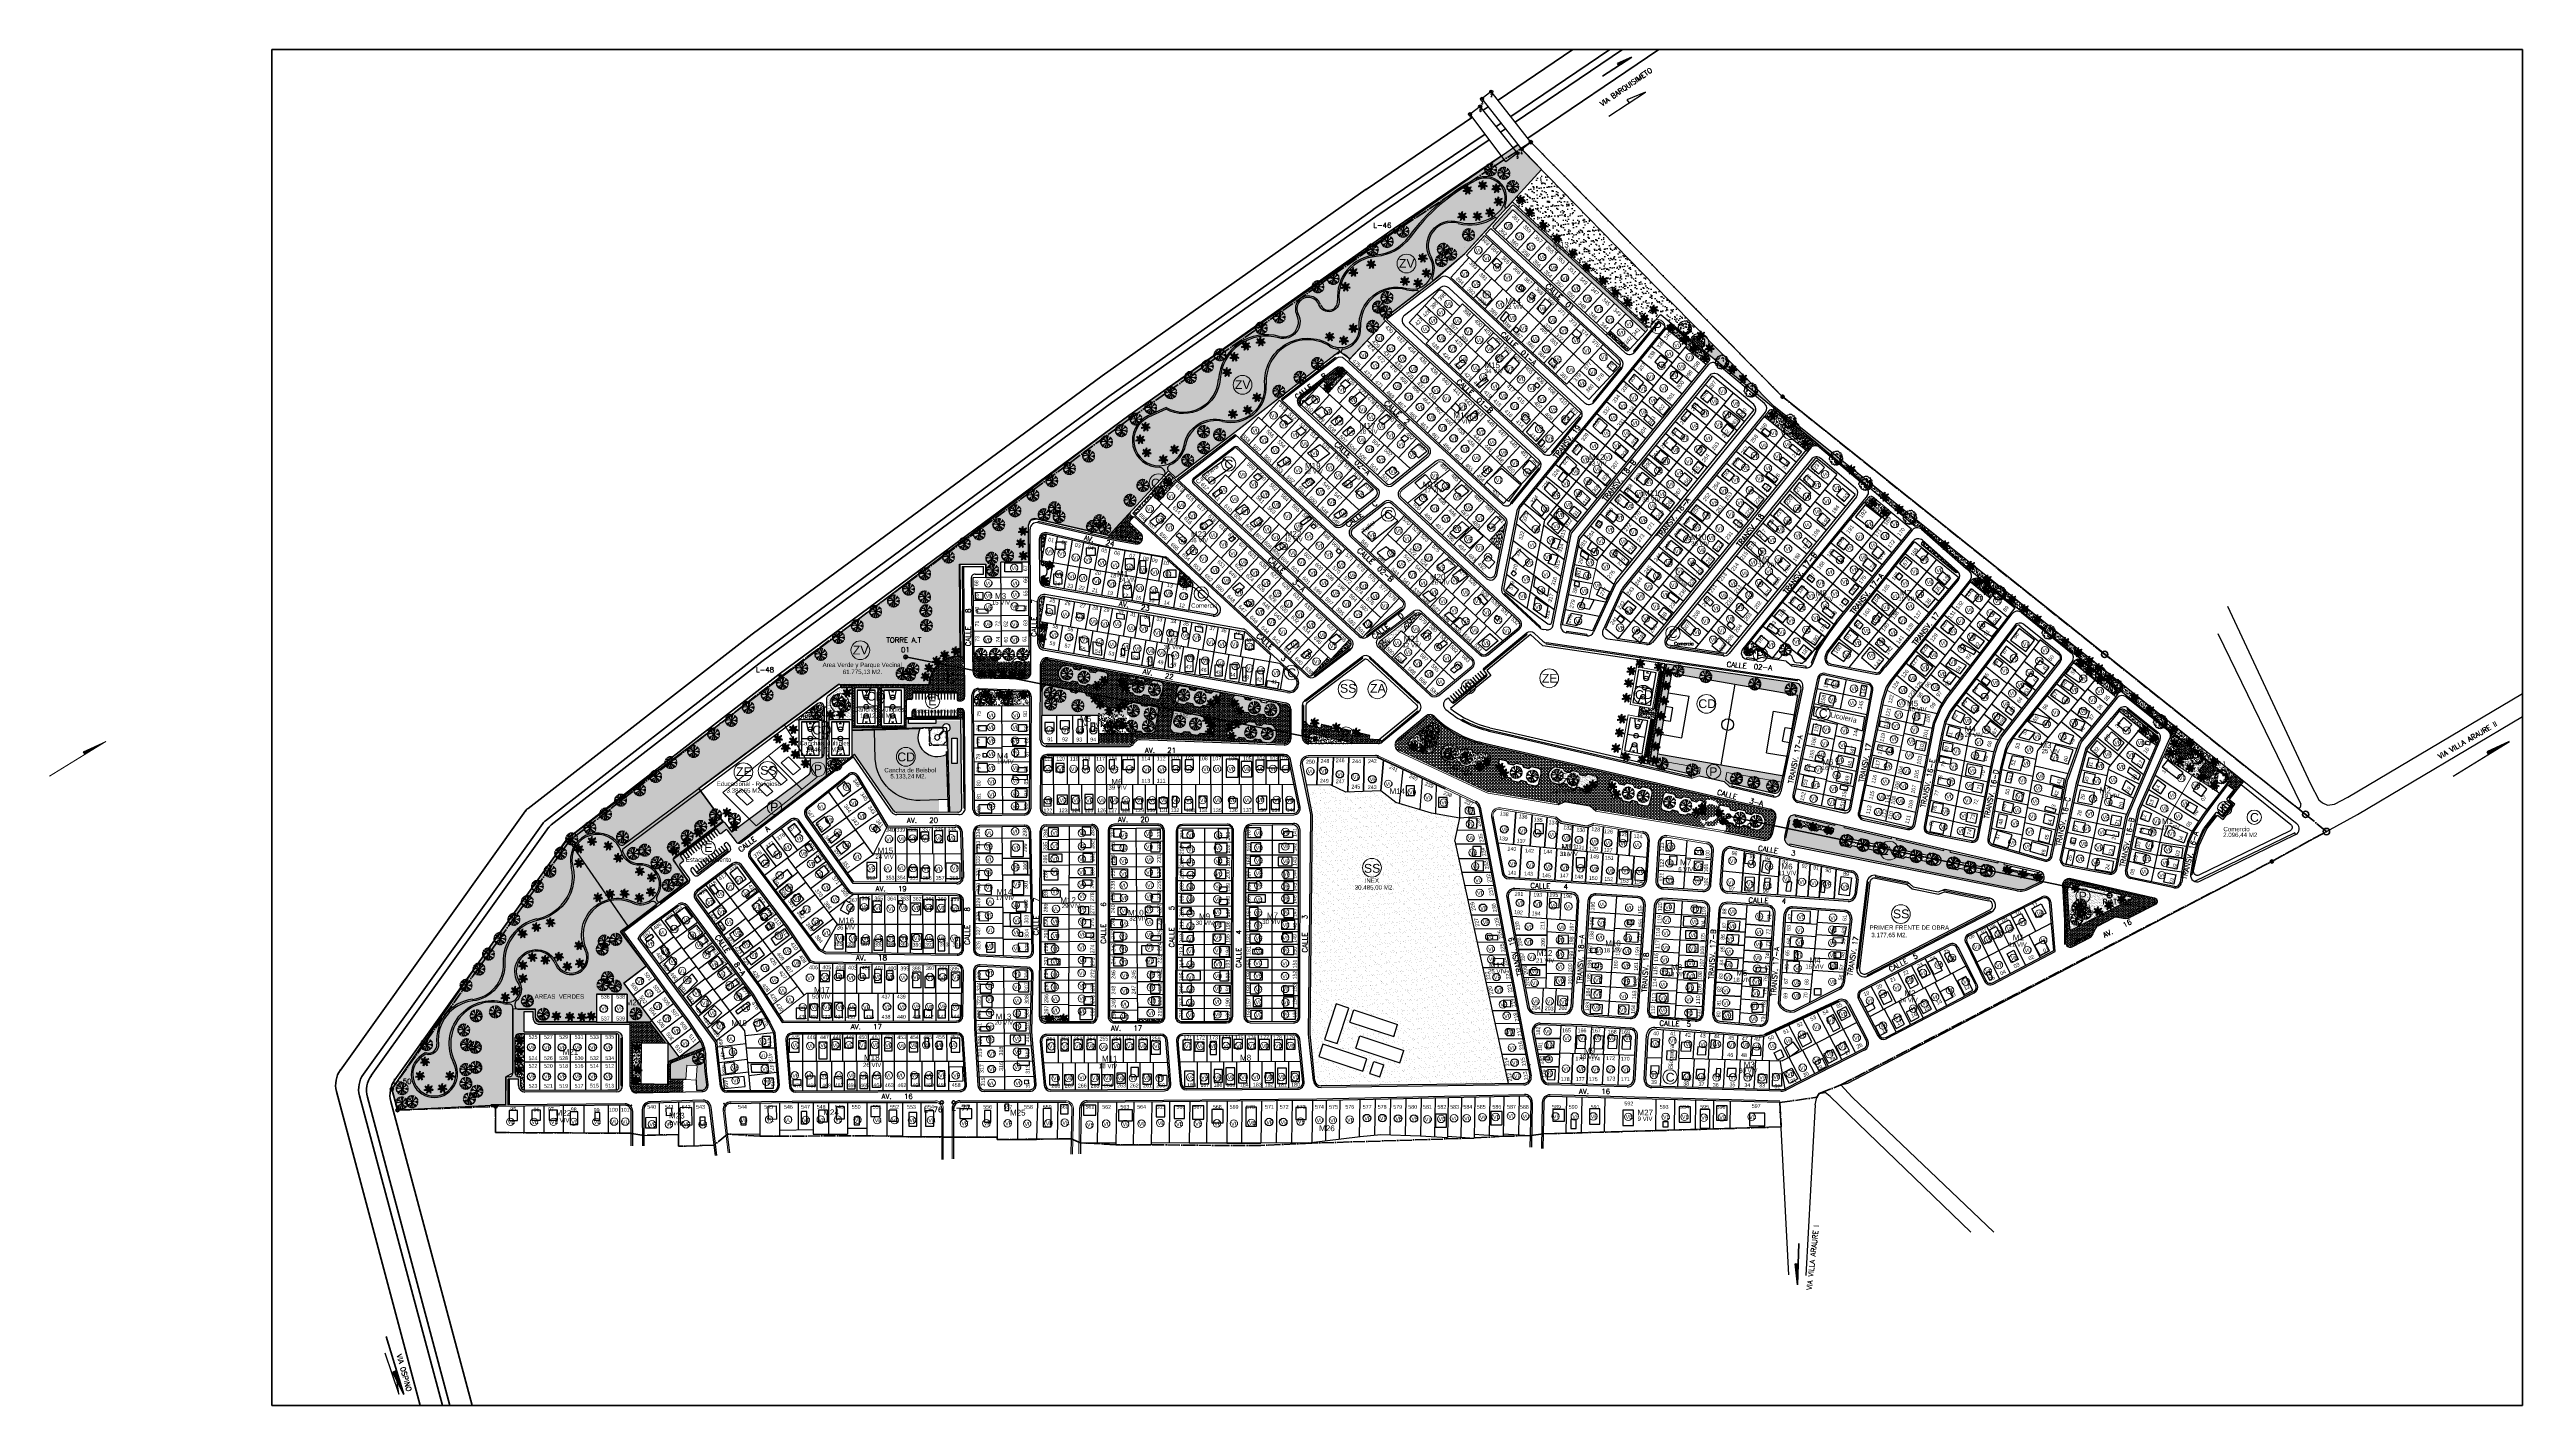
# Model space of a CAD drawing. Extents: x 472704 to 474638, y 1059265 to 1060325.
import ezdxf
from ezdxf.enums import TextEntityAlignment as Align

# ---------------------------------------------------------------- set-up
doc = ezdxf.new("R2010")
doc.units = 0
doc.header["$LTSCALE"] = 0.4
doc.header["$MEASUREMENT"] = 0
doc.linetypes.add('ACAD_ISO02W100', pattern=[15, 12, -3])
doc.linetypes.add('ACAD_ISO04W100', pattern=[30.5, 24, -3, 0.5, -3])
doc.layers.get('0').update_dxf_attribs({"linetype": 'CONTINUOUS', "lineweight": 25})
for name, color, linetype, lineweight in [('1', 5, 'ACAD_ISO04W100', 80), ('ARBOLES', 114, 'CONTINUOUS', 25), ('AREAS VERDAS', 72, 'CONTINUOUS', 25), ('AREAS VERDES', 2, 'CONTINUOUS', 20), ('AUTOPISTA', 7, 'CONTINUOUS', 35), ('C-MULTIPLE', 65, 'CONTINUOUS', 30), ('CALLES', 140, 'CONTINUOUS', 40), ('CANCHA', 7, 'CONTINUOUS', 30), ('CANCHAS', 52, 'CONTINUOUS', 25), ('CASA', 31, 'CONTINUOUS', 30), ('CERCA-1', 9, 'FENCELINE1', 20), ('escuela', 22, 'CONTINUOUS', 20), ('MARCO', 1, 'CONTINUOUS', 106), ('MODULOS', 230, 'CONTINUOUS', 25), ('PAT', 230, 'CONTINUOUS', 35), ('PUENTE', 231, 'CONTINUOUS', 25), ('texto-1', 3, 'CONTINUOUS', 40), ('TEXTO-COOR', 3, 'CONTINUOUS', 35)]:
    doc.layers.add(name, color=color, linetype=linetype, lineweight=lineweight)
for name, color, linetype in [('A-POLIGONAL', 1, 'ACAD_ISO04W100'), ('A-VIA-N', 7, 'CONTINUOUS'), ('AREASVERDES', 8, 'CONTINUOUS'), ('BIFAMILIARES', 6, 'CONTINUOUS'), ('CASASDURAS', 1, 'CONTINUOUS'), ('Dura', 1, 'CONTINUOUS'), ('MANZANAS', 5, 'CONTINUOUS'), ('NumeroPropu', 6, 'CONTINUOUS'), ('PARCELASPEOPUESTAS', 3, 'CONTINUOUS'), ('PISOS', 8, 'CONTINUOUS'), ('PoligonAV', 3, 'CONTINUOUS'), ('PRIVADO', 3, 'CONTINUOUS'), ('PROPUESTA', 6, 'CONTINUOUS'), ('PROPUESTA_VIAS', 7, 'CONTINUOUS'), ('TEXTOPROPU', 7, 'CONTINUOUS'), ('TipoVivienda', 7, 'CONTINUOUS'), ('TOPONIMIA', 1, 'CONTINUOUS'), ('UNIFAMILIAR', 5, 'CONTINUOUS'), ('VEGETACION', 3, 'CONTINUOUS'), ('VIAEXISTENTE', 3, 'CONTINUOUS'), ('VIAPROPUESTA', 7, 'CONTINUOUS')]:
    doc.layers.add(name, color=color, linetype=linetype)
doc.styles.add('ARIAL', font='arial.ttf')
doc.styles.add('Numeros Parcelas', font='', dxfattribs={"height": 3})
doc.styles.add('ROMAND', font='arial.ttf')
doc.styles.get("Standard").update_dxf_attribs({"font": 'romans.shx'})
doc.styles.add('TipoVivienda', font='', dxfattribs={"height": 3})
doc.styles.get('Numeros Parcelas').set_extended_font_data('AvantGarde Bk BT')
doc.styles.get('TipoVivienda').set_extended_font_data('AvantGarde Bk BT')
doc.linetypes.add('FENCELINE1', pattern='A,0.25,-0.1,[133,ltypeshp.shx,S=0.1,R=0,X=-0.1,Y=0],-0.1,1', length=1.45)
pattern_1 = [(37.5, (0, 0), (-0.0629933581, 1.926823769), [0, -1.52, 0, -1.7, 0, -1.625]), (7.5, (0, 0), (1.769776705, 2.822146065), [0, -0.82, 0, -1.37, 0, -0.525]), (327.5, (-1.23, 0), (3.1141418618, 0.0056590535), [0, -0.5, 0, -1.8, 0, -2.35]), (317.5, (-1.23, 0), (3.0061266046, 0.877675565), [0, -0.25, 0, -1.18, 0, -1.35])]
pattern_2 = [(37.5, (0, 0), (-0.188980074, 5.780471307), [0, -4.56, 0, -5.1, 0, -4.875]), (7.5, (0, 0), (5.309330116, 8.466438196), [0, -2.46, 0, -4.11, 0, -1.575]), (327.5, (-3.69, 0), (9.342425585, 0.01697716), [0, -1.5, 0, -5.4, 0, -7.05]), (317.5, (-3.69, 0), (9.018379814, 2.633026695), [0, -0.75, 0, -3.54, 0, -4.05])]
pattern_3 = [(45, (0, 0), (-0.9722718241, 0.9722718241), [1, -0.375]), (135, (0, 0), (-0.9722718241, -0.9722718241), [1, -0.375])]
pattern_4 = [(37.5, (0, 0), (-0.0629933581, 1.926823769), [0, -1.52, 0, -1.7, 0, -1.625]), (7.5, (0, 0), (1.769776705, 2.822146065), [0, -0.82, 0, -1.37, 0, -0.525]), (327.5, (-1.23, 0), (3.1141418618, 0.0056590535), [0, -0.5, 0, -1.8, 0, -2.35]), (317.5, (-1.23, 0), (3.0061266046, 0.877675565), [0, -0.25, 0, -1.18, 0, -1.35])]
pattern_5 = [(82.5, (0, 0), (-1.407013184, 1.3179271225), [0, -1.52, 0, -1.7, 0, -1.625]), (52.5, (0, 0), (-0.744137511, 3.2469797297), [0, -0.82, 0, -1.37, 0, -0.525]), (12.5, (-0.8697, -0.8697), (2.198029273, 2.2060323832), [0, -0.5, 0, -1.8, 0, -2.35]), (2.5, (-0.8697, -0.8697), (1.5050421636, 2.746262851), [0, -0.25, 0, -1.18, 0, -1.35])]
pattern_6 = [(37.5, (0.695, -4.1632), (-0.0629933581, 1.926823769), [0, -1.52, 0, -1.7, 0, -1.625]), (7.5, (0.695, -4.1632), (1.769776705, 2.822146065), [0, -0.82, 0, -1.37, 0, -0.525]), (327.5, (-0.535, -4.1632), (3.1141418618, 0.0056590535), [0, -0.5, 0, -1.8, 0, -2.35]), (317.5, (-0.535, -4.1632), (3.0061266046, 0.877675565), [0, -0.25, 0, -1.18, 0, -1.35])]
pattern_7 = [(37.5, (0, 0), (-0.188980074, 5.780471307), [0, -4.56, 0, -5.1, 0, -4.875]), (7.5, (0, 0), (5.309330116, 8.466438196), [0, -2.46, 0, -4.11, 0, -1.575]), (327.5, (-3.69, 0), (9.342425585, 0.01697716), [0, -1.5, 0, -5.4, 0, -7.05]), (317.5, (-3.69, 0), (9.018379814, 2.633026695), [0, -0.75, 0, -3.54, 0, -4.05])]

# ---------------------------------------------------------------- blocks, each defined once
blk = doc.blocks.new('MATA-9-P')
for centre, radius, start, end in [((-0.41, 0.08), 0.081, 97.9827, 246.8545), ((-0.4, 0.24), 0.0523, 33.6973, 233.0937), ((-0.38, -0.01), 0.0536, 111.1669, 263.9023), ((-0.3, 0.3), 0.0535, 48.8801, 178.3128), ((-0.2, 0.09), 0.103, 98.24, 184.0926), ((-0.19, 0.38), 0.0779, 58.9861, 207.9131), ((-0.14, 0.13), 0.0914, 100.2196, 184.2046), ((-0.14, 0.32), 0.0515, 43.6906, 176.2128), ((-0.13, 0.38), 0.0539, 58.2998, 186.1253), ((-0.01, 0.41), 0.0807, 41.611, 159.9786), ((0, 0.22), 0.12, 48.7668, 139.8869), ((0.09, 0.35), 0.117, 19.5363, 133.8929), ((0.11, 0), 0.0451, 255.8278, 48.4085), ((0.19, 0.11), 0.112, 15.4857, 115.7101), ((0.2, 0.07), 0.076, 342.5759, 76.3443), ((0.24, 0.28), 0.13, 29.735, 97.237), ((0.29, -0.04), 0.0714, 276.1226, 39.2521), ((0.36, 0.24), 0.0901, 334.1349, 112.582), ((0.43, 0.14), 0.0366, 250.6341, 87.6124), ((0.47, 0.04), 0.0582, 274.1634, 85.8366), ((-0.36, -0.12), 0.141, 138.2834, 242.854), ((-0.35, -0.26), 0.075, 125.1074, 295.1356), ((-0.3, -0.37), 0.0414, 161.5063, 291.7296), ((-0.21, -0.32), 0.051, 182.3708, 306.9054), ((-0.17, -0.39), 0.0934, 176.9949, 302.2491), ((-0.17, -0.18), 0.0856, 132.6578, 272.2174), ((-0.12, -0.36), 0.0889, 204.4539, 320.9009), ((-0.06, -0.28), 0.0967, 215.7229, 341.5126), ((-0.04, -0.42), 0.105, 204.1955, 327.7789), ((0.06, -0.34), 0.0902, 208.4156, 303.6457), ((0.11, -0.48), 0.0521, 187.204, 14.3246), ((0.16, -0.32), 0.0734, 205.1869, 329.0229), ((0.15, -0.23), 0.0853, 233.2048, 357.4631), ((0.18, -0.2), 0.0627, 218.0415, 17.9882), ((0.24, -0.39), 0.0807, 210.7968, 2.6678), ((0.27, -0.19), 0.05, 238.608, 55.1957), ((0.33, -0.32), 0.07, 169.6683, 15.8268), ((0.32, -0.1), 0.0811, 297.613, 27.6641), ((0.32, -0.22), 0.0971, 289.6179, 40.7476), ((0.39, -0.13), 0.106, 291.1232, 72.7112)]:
    blk.add_arc(centre, radius, start, end)
blk = doc.blocks.new('ARBOL-1')
at = {"layer": 'ARBOLES', "linetype": 'Continuous', "xscale": 5, "yscale": 5, "zscale": 5}
blk.add_blockref('MATA-9-P', (0.5, -0.07), dxfattribs=at)
blk = doc.blocks.new('MATA-P-01')
at = {"color": 84, "linetype": 'ByBlock'}
for p, q in [((18.62, 144.4), (18.61, 144.4)), ((18.64, 144.4), (18.63, 144.42)), ((18.65, 144.44), (18.65, 144.44)), ((18.68, 144.41), (18.65, 144.44)), ((18.69, 144.43), (18.67, 144.46)), ((18.71, 144.39), (18.68, 144.41)), ((18.72, 144.45), (18.69, 144.47)), ((18.7, 144.4), (18.69, 144.43)), ((18.71, 144.49), (18.73, 144.45)), ((18.72, 144.49), (18.73, 144.46)), ((18.73, 144.45), (18.73, 144.46)), ((18.76, 144.46), (18.74, 144.5)), ((18.74, 144.5), (18.74, 144.5)), ((18.79, 144.43), (18.76, 144.46)), ((18.79, 144.49), (18.79, 144.52)), ((18.8, 144.44), (18.79, 144.49)), ((18.81, 144.41), (18.79, 144.43)), ((18.8, 144.47), (18.81, 144.5)), ((18.81, 144.41), (18.8, 144.44)), ((18.81, 144.5), (18.81, 144.51)), ((18.82, 144.37), (18.81, 144.41)), ((18.85, 144.49), (18.84, 144.52)), ((18.86, 144.45), (18.85, 144.49)), ((18.87, 144.42), (18.86, 144.45)), ((18.86, 144.38), (18.87, 144.42)), ((18.87, 144.49), (18.88, 144.52)), ((18.87, 144.46), (18.87, 144.49)), ((18.87, 144.42), (18.87, 144.46)), ((18.89, 144.41), (18.9, 144.45)), ((18.89, 144.37), (18.89, 144.41)), ((18.9, 144.48), (18.91, 144.52)), ((18.9, 144.45), (18.9, 144.48)), ((19, 144.48), (18.99, 144.44)), ((18.99, 144.44), (19, 144.41)), ((19.01, 144.42), (18.99, 144.38)), ((19, 144.41), (18.99, 144.39)), ((19.04, 144.46), (19.01, 144.42)), ((19.04, 144.4), (19.02, 144.37)), ((19.07, 144.44), (19.04, 144.4)), ((19.09, 144.42), (19.06, 144.39)), ((18.54, 144.22), (18.53, 144.22)), ((18.54, 144.19), (18.53, 144.19)), ((18.54, 144.16), (18.53, 144.16)), ((18.54, 144.13), (18.53, 144.13)), ((18.55, 144.28), (18.54, 144.28)), ((18.57, 144.22), (18.54, 144.22)), ((18.57, 144.18), (18.54, 144.19)), ((18.58, 144.17), (18.54, 144.16)), ((18.58, 144.13), (18.54, 144.13)), ((18.55, 144.09), (18.54, 144.09)), ((18.58, 144.28), (18.55, 144.28)), ((18.58, 144.11), (18.55, 144.09)), ((18.56, 144.32), (18.56, 144.32)), ((18.59, 144.31), (18.56, 144.32)), ((18.59, 144.34), (18.57, 144.35)), ((18.61, 144.21), (18.57, 144.22)), ((18.61, 144.18), (18.57, 144.18)), ((18.58, 144.07), (18.57, 144.04)), ((18.58, 144.04), (18.57, 144.04)), ((18.62, 144.28), (18.58, 144.28)), ((18.62, 144.17), (18.58, 144.17)), ((18.61, 144.15), (18.58, 144.13)), ((18.61, 144.14), (18.58, 144.11)), ((18.61, 144.08), (18.58, 144.04)), ((18.61, 144.03), (18.58, 144.01)), ((18.62, 144.31), (18.59, 144.34)), ((18.63, 144.31), (18.59, 144.31)), ((18.59, 144), (18.62, 144.04)), ((18.64, 144.19), (18.61, 144.21)), ((18.65, 144.18), (18.61, 144.18)), ((18.65, 144.17), (18.61, 144.15)), ((18.62, 143.99), (18.61, 143.98)), ((18.65, 144.36), (18.62, 144.4)), ((18.65, 144.28), (18.62, 144.28)), ((18.66, 144.17), (18.62, 144.17)), ((18.67, 144), (18.62, 143.99)), ((18.67, 144.3), (18.63, 144.31)), ((18.66, 144), (18.63, 143.96)), ((18.68, 144.18), (18.64, 144.19)), ((18.67, 144.33), (18.65, 144.36)), ((18.69, 144.28), (18.65, 144.28)), ((18.68, 144.18), (18.65, 144.17)), ((18.69, 144.18), (18.65, 144.18)), ((18.68, 143.96), (18.65, 143.93)), ((18.69, 144.01), (18.66, 144)), ((18.7, 144.29), (18.67, 144.33)), ((18.71, 144.29), (18.67, 144.3)), ((18.71, 144), (18.68, 143.96)), ((18.69, 143.92), (18.68, 143.91)), ((18.74, 144.27), (18.69, 144.28)), ((18.72, 144.19), (18.69, 144.18)), ((18.73, 144.02), (18.69, 144.01)), ((18.71, 143.95), (18.69, 143.92)), ((18.74, 144.27), (18.7, 144.29)), ((18.74, 144.35), (18.71, 144.39)), ((18.75, 144.03), (18.71, 144)), ((18.72, 143.99), (18.71, 143.95)), ((18.75, 144.19), (18.72, 144.19)), ((18.74, 144.03), (18.72, 143.99)), ((18.73, 143.93), (18.72, 143.89)), ((18.76, 144.05), (18.73, 144.02)), ((18.76, 143.96), (18.73, 143.93)), ((18.76, 144.32), (18.74, 144.35)), ((18.78, 144.25), (18.74, 144.27)), ((18.77, 144.06), (18.74, 144.03)), ((18.75, 143.93), (18.74, 143.89)), ((18.74, 143.89), (18.74, 143.88)), ((18.79, 144.19), (18.75, 144.19)), ((18.76, 143.97), (18.75, 143.93)), ((18.76, 144.28), (18.76, 144.32)), ((18.79, 144.24), (18.76, 144.28)), ((18.76, 144.04), (18.76, 144.01)), ((18.76, 144.01), (18.76, 143.97)), ((18.8, 144.09), (18.77, 144.06)), ((18.82, 144.24), (18.78, 144.25)), ((18.78, 144.19), (18.8, 144.19)), ((18.79, 144.18), (18.78, 144.19)), ((18.81, 144.19), (18.79, 144.18)), ((18.8, 144.19), (18.82, 144.19)), ((18.84, 144.12), (18.8, 144.09)), ((18.81, 143.93), (18.8, 143.89)), ((18.8, 143.89), (18.8, 143.86)), ((18.84, 144.18), (18.81, 144.19)), ((18.82, 143.96), (18.81, 143.93)), ((18.85, 144.33), (18.82, 144.37)), ((18.82, 144.24), (18.85, 144.23)), ((18.82, 144.23), (18.82, 144.24)), ((18.84, 144.21), (18.82, 144.23)), ((18.82, 144.19), (18.84, 144.21)), ((18.84, 144), (18.82, 143.96)), ((18.86, 144.24), (18.83, 144.18)), ((18.83, 144.18), (18.85, 144.23)), ((18.85, 144.23), (18.83, 144.22)), ((18.84, 144.12), (18.83, 144.12)), ((18.83, 143.97), (18.84, 144.01)), ((18.83, 143.93), (18.83, 143.97)), ((18.84, 143.89), (18.83, 143.93)), ((18.83, 143.86), (18.84, 143.89)), ((18.84, 144.18), (18.86, 144.24)), ((18.84, 144.17), (18.86, 144.24)), ((18.89, 144.23), (18.84, 144.16)), ((18.87, 144.23), (18.84, 144.17)), ((18.84, 144.12), (18.87, 144.23)), ((18.89, 144.23), (18.84, 144.12)), ((18.84, 144.16), (18.84, 144.18)), ((18.84, 144.14), (18.84, 144.16)), ((18.84, 144.12), (18.84, 144.14)), ((18.86, 144.13), (18.84, 144.12)), ((18.84, 144.04), (18.85, 144.08)), ((18.84, 144.01), (18.84, 144.04)), ((18.86, 144.29), (18.85, 144.33)), ((18.85, 144.23), (18.86, 144.26)), ((18.85, 144.08), (18.86, 144.11)), ((18.85, 144.09), (18.87, 144.05)), ((18.87, 144.33), (18.86, 144.38)), ((18.86, 144.3), (18.87, 144.33)), ((18.86, 144.29), (18.88, 144.33)), ((18.86, 144.26), (18.86, 144.29)), ((18.86, 144.26), (18.86, 144.26)), ((18.87, 144.24), (18.86, 144.26)), ((18.89, 144.23), (18.86, 144.14)), ((18.86, 144.14), (18.89, 144.22)), ((18.87, 144.16), (18.86, 144.14)), ((18.86, 144.14), (18.86, 144.13)), ((18.86, 144.11), (18.86, 144.13)), ((18.87, 143.98), (18.86, 143.95)), ((18.86, 143.95), (18.87, 143.91)), ((18.89, 144.23), (18.87, 144.24)), ((18.87, 144.21), (18.88, 144.23)), ((18.89, 144.15), (18.87, 144.16)), ((18.87, 144.05), (18.87, 144.02)), ((18.87, 144.02), (18.87, 143.98)), ((18.87, 143.91), (18.88, 143.87)), ((18.88, 144.33), (18.89, 144.37)), ((18.89, 144.22), (18.88, 144.16)), ((18.88, 144.16), (18.9, 144.21)), ((18.88, 143.87), (18.88, 143.86)), ((18.9, 144.25), (18.89, 144.23)), ((18.91, 144.25), (18.89, 144.21)), ((18.9, 144.21), (18.89, 144.21)), ((18.89, 144.18), (18.89, 144.16)), ((18.91, 144.17), (18.89, 144.18)), ((18.89, 144.16), (18.89, 144.15)), ((18.89, 144.15), (18.91, 144.11)), ((18.92, 144.27), (18.9, 144.25)), ((18.9, 144.25), (18.9, 144.24)), ((18.9, 144.21), (18.9, 144.18)), ((18.9, 144.19), (18.93, 144.21)), ((18.93, 144.21), (18.9, 144.21)), ((18.9, 144.17), (18.9, 144.19)), ((18.91, 144.16), (18.9, 144.17)), ((18.93, 144.13), (18.91, 144.16)), ((18.91, 144.11), (18.91, 144.08)), ((18.91, 144.08), (18.93, 144.04)), ((18.95, 144.31), (18.92, 144.27)), ((18.93, 143.92), (18.92, 143.89)), ((18.92, 143.89), (18.92, 143.86)), ((18.95, 144.21), (18.93, 144.21)), ((18.97, 144.09), (18.93, 144.13)), ((18.93, 144.04), (18.94, 144.01)), ((18.94, 143.96), (18.93, 143.93)), ((18.93, 143.93), (18.93, 143.89)), ((18.93, 143.89), (18.93, 143.87)), ((18.94, 144.01), (18.94, 143.97)), ((18.94, 144), (18.95, 143.96)), ((18.94, 143.97), (18.95, 143.93)), ((18.97, 144.34), (18.95, 144.31)), ((18.99, 144.21), (18.95, 144.21)), ((18.95, 143.96), (18.96, 143.93)), ((18.95, 143.93), (18.96, 143.89)), ((18.99, 144.34), (18.96, 144.31)), ((18.96, 143.93), (18.99, 143.89)), ((18.99, 144.38), (18.97, 144.34)), ((18.97, 144.1), (19.01, 144.09)), ((18.98, 144.06), (18.97, 144.09)), ((19.01, 144.01), (18.98, 144.06)), ((19.02, 144.37), (18.99, 144.34)), ((18.99, 144.21), (19.04, 144.22)), ((19.03, 144.21), (18.99, 144.21)), ((19.02, 143.9), (18.99, 143.93)), ((18.99, 143.89), (19, 143.89)), ((19.01, 144.09), (19.05, 144.07)), ((19.04, 143.98), (19.01, 144.01)), ((19.03, 143.91), (19.01, 143.94)), ((19.06, 144.39), (19.02, 144.37)), ((19.07, 144.21), (19.03, 144.21)), ((19.04, 144.22), (19.07, 144.24)), ((19.05, 144.2), (19.04, 144.21)), ((19.07, 143.94), (19.04, 143.98)), ((19.09, 144.19), (19.05, 144.2)), ((19.05, 144.07), (19.06, 144.03)), ((19.05, 144.07), (19.08, 144.04)), ((19.06, 144.03), (19.07, 144)), ((19.07, 144.24), (19.11, 144.27)), ((19.11, 144.21), (19.07, 144.21)), ((19.07, 144), (19.1, 143.98)), ((19.11, 144.21), (19.08, 144.21)), ((19.08, 144.04), (19.12, 144.02)), ((19.09, 144.37), (19.11, 144.38)), ((19.13, 144.38), (19.09, 144.37)), ((19.12, 144.18), (19.09, 144.19)), ((19.09, 144.04), (19.12, 144.05)), ((19.1, 143.98), (19.11, 143.97)), ((19.13, 144.37), (19.11, 144.34)), ((19.11, 144.34), (19.13, 144.36)), ((19.15, 144.35), (19.11, 144.32)), ((19.11, 144.27), (19.14, 144.27)), ((19.14, 144.23), (19.11, 144.21)), ((19.15, 144.2), (19.11, 144.21)), ((19.16, 144.16), (19.12, 144.18)), ((19.12, 144.05), (19.16, 144.07)), ((19.12, 144.02), (19.15, 144.02)), ((19.15, 144.21), (19.13, 144.2)), ((19.14, 144.27), (19.17, 144.28)), ((19.18, 144.25), (19.14, 144.23)), ((19.18, 144.22), (19.15, 144.21)), ((19.18, 144.2), (19.15, 144.2)), ((19.17, 144.1), (19.15, 144.11)), ((19.15, 144.02), (19.15, 144.02)), ((19.18, 144.12), (19.16, 144.16)), ((19.16, 144.07), (19.17, 144.07))]:
    blk.add_line(p, q, dxfattribs=at)
blk = doc.blocks.new('ISLAVERDE')
at = {"layer": 'AREASVERDES'}
h = blk.add_hatch(dxfattribs=at)
h.set_pattern_fill('AR-SAND', color=64, scale=0.03, angle=45, style=0)
h.set_pattern_definition([(82.5, (191.2243, 65.923), (-1.072144, 1.0042605), [0, -1.15824, 0, -1.2954, 0, -1.23825]), (52.5, (191.2243, 65.923), (-0.567033, 2.474199), [0, -0.62484, 0, -1.04394, 0, -0.40005]), (12.5, (190.5616, 65.2603), (1.6748995, 1.680997), [0, -0.381, 0, -1.3716, 0, -1.7907]), (2.5, (190.5616, 65.2603), (1.146843, 2.092652), [0, -0.1905, 0, -0.89916, 0, -1.0287])])
h.paths.add_polyline_path([(14, -2.4), (15.5, -4.2), (21, -4.2), (22.5, -2.4), (26.5, -2.4), (28, -4.2), (33.9, -4.2, 0.999996), (33.9, 4.2), (27.9, 4.2), (26.4, 2.4), (22.4, 2.4), (20.9, 4.2), (15.4, 4.2), (13.9, 2.4), (9.9, 2.4), (8.4, 4.2), (2.5, 4.2, 0.414106), (0, 1.7, 0.000092), (0, 1.7), (0, -1.7, 0.414274), (2.5, -4.2, -0.000052), (2.5, -4.2), (8.5, -4.2), (10, -2.4)])
at = {"layer": 'PROPUESTA_VIAS', "linetype": 'Continuous', "ltscale": 0.5}
for p, q in [((0, -1.7), (0, 1.7)), ((8.4, 4.2), (2.5, 4.2)), ((8.4, 4.2), (9.9, 2.4)), ((9.9, 2.4), (13.9, 2.4)), ((13.9, 2.4), (15.4, 4.2)), ((20.9, 4.2), (15.4, 4.2)), ((20.9, 4.2), (22.4, 2.4)), ((22.4, 2.4), (26.4, 2.4)), ((26.4, 2.4), (27.9, 4.2)), ((33.9, 4.2), (27.9, 4.2)), ((8.5, -4.2), (2.5, -4.2)), ((8.5, -4.2), (10, -2.4)), ((10, -2.4), (14, -2.4)), ((14, -2.4), (15.5, -4.2)), ((21, -4.2), (15.5, -4.2)), ((21, -4.2), (22.5, -2.4)), ((22.5, -2.4), (26.5, -2.4)), ((26.5, -2.4), (28, -4.2)), ((33.9, -4.2), (28, -4.2))]:
    blk.add_line(p, q, dxfattribs=at)
for centre, radius, start, end in [((2.5, 1.7), 2.5, 90.0211, 180.0211), ((33.9, 0), 4.2, 270.0211, 90.0211), ((2.5, -1.7), 2.5, 180.0211, 270.0211)]:
    blk.add_arc(centre, radius, start, end, dxfattribs=at)
at = {"layer": 'AREAS VERDES', "linetype": 'Continuous', "ltscale": 0.5, "xscale": -15.00000000000015, "yscale": 15, "zscale": 15, "rotation": 0.0210970515672404}
for p in [(288.4, -2162.1), (302, -2163.2), (314.9, -2162.7)]:
    blk.add_blockref('MATA-P-01', p, dxfattribs=at)
blk = doc.blocks.new('FUTBOL')
at = {"layer": 'CANCHAS', "color": 52, "linetype": 'Continuous'}
for p, q in [((473962, 1059773.9), (473973, 1059837)), ((473973, 1059837), (474071.5, 1059819.8)), ((473970.3, 1059821.7), (473986.6, 1059818.9)), ((473980.9, 1059786.4), (473986.6, 1059818.9)), ((474022.3, 1059828.4), (474011.2, 1059765.3)), ((474060.5, 1059756.7), (474071.5, 1059819.8)), ((473972, 1059799.1), (473966.5, 1059800)), ((473973.9, 1059809.9), (473968.4, 1059810.9)), ((473972, 1059799.1), (473973.9, 1059809.9)), ((474046.9, 1059774.8), (474052.6, 1059807.3)), ((474052.6, 1059807.3), (474068.8, 1059804.5)), ((474059.6, 1059783.8), (474061.5, 1059794.6)), ((474061.5, 1059794.6), (474066.9, 1059793.7)), ((473962, 1059773.9), (474060.5, 1059756.7)), ((473964.7, 1059789.2), (473980.9, 1059786.4)), ((473964.7, 1059789.2), (473980.9, 1059786.4)), ((474046.9, 1059774.8), (474063.2, 1059772)), ((474059.6, 1059783.8), (474065.1, 1059782.8))]:
    blk.add_line(p, q, dxfattribs=at)
blk.add_circle((474016.7, 1059796.8), 4.58, dxfattribs=at)
blk = doc.blocks.new('PALME01')
at = {"layer": 'VEGETACION'}
for p, q in [((-2.2, 1.3), (-2.9, 2.1)), ((-2.9, 2.1), (-2.7, 2)), ((-2.2, 1.2), (-2.4, 2.2)), ((-2.4, 1.2), (-2.2, 1.3)), ((-1.7, 0.7), (-2.4, 1.2)), ((-1.6, 0.8), (-2, 1.8)), ((-1.9, 0.6), (-1.7, 0.7)), ((-1, 0.1), (-1.9, 0.6)), ((-0.9, 0.2), (-1.3, 1.3)), ((0, -0.2), (-1.2, 0.1)), ((-1.2, 0.1), (-1, 0.1)), ((-0.5, 0.8), (-0.7, 1.8)), ((-0.7, 1.8), (-0.5, 1.7)), ((-0.5, 1.7), (-0.6, 2.6)), ((-0.6, 2.6), (-0.3, 2.5)), ((-0.1, -0.1), (-0.6, 0.9)), ((-0.6, 0.9), (-0.5, 0.8)), ((-0.4, 0.8), (0.2, 1.8)), ((-0.3, 2.5), (-0.1, 3.5)), ((-0.3, 2.4), (0.2, 3.2)), ((-0.3, 1.8), (0.3, 2.6)), ((-0.1, 0), (0.4, 1)), ((0, 0), (1.1, 0.3)), ((0, 0), (1, -0.7)), ((0.4, 0.9), (1, 1.6)), ((0.4, 1), (0.4, 0.9)), ((0.4, 0.8), (1.6, 0.9)), ((0.9, 0.1), (1.7, -0.7)), ((1, 1.6), (1.1, 1.4)), ((1.1, 0.3), (1, 0.2)), ((1, 0.2), (1.9, 0.2)), ((1.1, 1.4), (1.7, 2)), ((1.2, 1.3), (2.3, 1.4)), ((1.7, 2), (1.8, 1.8)), ((1.7, 1.7), (2.7, 1.8)), ((1.8, 1.8), (2.7, 2.3)), ((1.9, 0.2), (1.8, 0)), ((1.8, 0), (2.7, -0.1)), ((2.7, 2.3), (2.6, 2.1)), ((-2.4, -0.9), (-3.5, -1)), ((-3.5, -1), (-3.3, -0.9)), ((-2.4, -0.9), (-3.3, -0.6)), ((-1.7, -0.8), (-2.7, -0.4)), ((-1.6, -0.9), (-2.5, -1.2)), ((-0.8, -0.6), (-1.8, -0.2)), ((-0.8, -0.7), (-1.7, -1.1)), ((-1.7, -1.1), (-1.6, -0.9)), ((-0.8, -2.5), (-1.6, -2.9)), ((-0.5, -1.9), (-1.4, -2.4)), ((-0.8, -2.5), (-1.4, -3.3)), ((0, -1), (-1, -1.6)), ((0.1, -0.1), (-0.8, -0.9)), ((-0.8, -0.9), (-0.8, -0.7)), ((-0.7, -2.7), (-0.8, -2.5)), ((-0.3, -1.9), (-0.7, -2.7)), ((-0.2, -2), (-0.3, -1.9)), ((0, -1.1), (-0.2, -2)), ((0.1, -1.2), (0, -1.1)), ((0.1, 0), (0.1, -1.2)), ((0.7, -0.7), (0.6, -1.8)), ((1, -0.7), (0.8, -0.7)), ((0.8, -0.7), (1.4, -1.4)), ((1.1, -1.6), (0.9, -2.6)), ((1.4, -1.4), (1.2, -1.4)), ((1.2, -1.4), (1.6, -2.2)), ((1.4, -2.2), (1.2, -3.1)), ((1.4, -2.2), (1.7, -3.2)), ((1.6, -2.2), (1.4, -2.2)), ((1.7, -3.2), (1.5, -3.1)), ((1.9, -0.1), (2.6, -0.9)), ((2.7, -0.1), (2.5, -0.3)), ((2.5, -0.3), (3.5, -0.7)), ((2.5, -0.3), (3.2, -1)), ((3.5, -0.7), (3.3, -0.8))]:
    blk.add_line(p, q, dxfattribs=at)
for centre, radius, start, end in [((0.9, 3.5), 3.79, 197.9411, 256.4055), ((-7, -5), 8.56, 34.6853, 59.6613), ((0, 0), 1.53, 165.4304, 194.1231), ((0, 0), 1.53, 112.3411, 140.8959), ((3.4, 1.5), 3.79, 146.5126, 204.9769), ((-8.3, 2.3), 8.56, 343.2568, 8.2327), ((-3.3, 7.9), 8.56, 291.8282, 316.8041), ((3.3, -1.7), 3.79, 95.084, 153.5483), ((0.8, -3.7), 3.79, 43.6554, 102.1198), ((4.2, 7.5), 8.56, 240.3996, 265.3756), ((-2.4, -2.9), 3.79, 352.2268, 50.6912), ((8.5, 1.4), 8.56, 188.971, 213.947), ((0, 0), 1.53, 58.7372, 86.9078), ((0, 0), 1.53, 6.2517, 34.072), ((-2.3, 2.9), 3.79, 249.3697, 307.8341), ((-0.5, -8.7), 8.56, 86.1139, 111.0899), ((-3.7, 0), 3.79, 300.7983, 359.2626), ((6.4, -5.8), 8.56, 137.5425, 162.5184), ((0, 0), 1.53, 216.742, 245.1681), ((0, 0), 1.53, 266.3653, 294.3399), ((0, 0), 1.53, 315.6716, 343.3932)]:
    blk.add_arc(centre, radius, start, end, dxfattribs=at)
blk = doc.blocks.new('PALMERA')
at = {"layer": 'AREAS VERDES'}
blk.add_blockref('PALME01', (-88.8, 0.8), dxfattribs=at)
blk = doc.blocks.new('CANCHAMULTIPLE')
at = {"layer": 'CANCHA'}
for p, q in [((-1.8, 29.5), (-13.7, 22.1)), ((-13.7, 22.1), (0, 0)), ((11.9, 7.3), (-1.8, 29.5)), ((0, 0), (11.9, 7.3))]:
    blk.add_line(p, q, dxfattribs=at)
at = {"layer": 'CANCHA', "ltscale": 0.5}
for p, q in [((-6.2, 19.9), (-10.3, 24.2)), ((-7.9, 24.3), (-6.3, 25.2)), ((-7.1, 24.8), (-7.7, 25.8)), ((-6.2, 19.9), (-3.2, 21.8)), ((-3.2, 21.8), (-5.2, 27.4)), ((-6.8, 11.1), (5.1, 18.4)), ((1.4, 7.7), (4.4, 9.6)), ((1.4, 7.7), (3.4, 2.1)), ((4.4, 9.6), (8.5, 5.3)), ((4.6, 4.2), (6.1, 5.2)), ((6, 3.7), (5.3, 4.7))]:
    blk.add_line(p, q, dxfattribs=at)
for centre in [(-4.7, 20.9), (-0.9, 14.7), (2.9, 8.6)]:
    blk.add_circle(centre, 1.8, dxfattribs=at)

msp = doc.modelspace()

# ---------------------------------------------------------------- hatches: boundary and pattern name
at = {"layer": 'AREAS VERDAS', "linetype": 'Continuous'}
h = msp.add_hatch(dxfattribs=at)
h.set_pattern_fill('AR-SAND', color=64, scale=3, style=0)
h.set_pattern_definition(pattern_2)
h.paths.add_polyline_path([(473392.6, 1059831.8), (473394.8, 1059838.3), (473399.2, 1059844), (473404.5, 1059847.8), (473411.2, 1059850), (473416.6, 1059850.3), (473415.9, 1059922.1), (473436.5, 1059922.3), (473436.6, 1059911.7), (473448.4, 1059911.8), (473448.2, 1059923.8), (473470.1, 1059924), (473470, 1059952.8), (473471.8, 1059956.7), (473476.1, 1059957.7), (473532.8, 1059944.6), (473579.4, 1059995.1), (473585, 1059989.9), (473631.2, 1060025.5), (473713.2, 1060088.7), (473721.2, 1060082.7), (473749, 1060112.5), (473747.5, 1060113.9), (473790, 1060146.6), (473811, 1060165), (473871.1, 1060230.7), (473852.7, 1060250.1), (473548.5, 1060038.3), (473109.4, 1059707.6), (473156.5, 1059639.2), (473203.2, 1059674.9), (473196.5, 1059684.8), (473192.1, 1059691.7), (473231.1, 1059720.8), (473212.2, 1059746.8), (473256.6, 1059779.9), (473275.4, 1059794), (473279.1, 1059796.7), (473271.3, 1059790.9), (473286.9, 1059802.5), (473212.2, 1059746.8), (473231.1, 1059720.8), (473212.2, 1059746.8), (473321.4, 1059828.1), (473324.1, 1059828.2), (473392.2, 1059828.2)])
h = msp.add_hatch(dxfattribs=at)
h.set_pattern_fill('AR-SAND', color=64, scale=3, style=0)
h.set_pattern_definition(pattern_7)
h.paths.add_polyline_path([(473849, 1060204.7), (473854.1, 1060200), (473901, 1060200), (473872.4, 1060229.3)])
at = {"layer": 'AREAS VERDAS'}
h = msp.add_hatch(dxfattribs=at)
h.set_pattern_fill('AR-SAND', color=64, style=0)
h.set_pattern_definition(pattern_1)
h.paths.add_polyline_path([(473852.3, 1060200), (473845.7, 1060200), (473833.2, 1060186.4, 0.414214), (473833.2, 1060185), (473834.5, 1060183.8), (473848.7, 1060199.2), (473936.9, 1060117.8), (473952.4, 1060103.6), (473953.7, 1060105.2, 0.399592), (473953.6, 1060106.6)])
h.paths.add_polyline_path([(473879, 1060168.3), (473893.6, 1060168.3), (473893.6, 1060175.2), (473879, 1060175.2)], flags=25)
at = {"layer": 'AREAS VERDAS', "linetype": 'Continuous'}
h = msp.add_hatch(dxfattribs=at)
h.set_pattern_fill('AR-SAND', color=64, scale=3, style=0)
h.set_pattern_definition(pattern_7)
h.paths.add_polyline_path([(473936.5, 1060163.7, -0.046849), (473935, 1060164, -0.088323), (473934.7, 1060163.6), (473935, 1060163.2), (473934.8, 1060163.2), (473935.3, 1060162.4), (473935, 1060162.4), (473935.3, 1060161.4), (473935.1, 1060161.6, -0.001911), (473935.1, 1060161.6, -0.025317), (473935.1, 1060161.2, -0.064085), (473934, 1060163.1, -0.085369), (473933.5, 1060163.1), (473933.4, 1060162.6), (473933.3, 1060162.7), (473933, 1060161.9), (473932.8, 1060162.1), (473932.8, 1060162.1, -0.080339), (473931.9, 1060161.3, -0.063925), (473932.7, 1060163.3, -0.087021), (473932.3, 1060163.6), (473931.9, 1060163.4), (473932, 1060163.7, -0.046916), (473931.3, 1060163.6), (473930.1, 1060163.5), (473930.4, 1060163.7, -0.027229), (473930, 1060163.8, -0.062526), (473932, 1060164.4, -0.092105), (473932, 1060164.9), (473931.7, 1060165.1), (473931.8, 1060165.2), (473931.1, 1060165.7), (473931.3, 1060165.8), (473930.6, 1060166.5), (473930.9, 1060166.5, -0.027229), (473930.7, 1060166.9, -0.060888), (473932.4, 1060165.6, -0.096865), (473932.9, 1060166), (473932.8, 1060166.3), (473933, 1060166.3), (473932.9, 1060167.2), (473933.1, 1060167), (473933.1, 1060167.1), (473925.8, 1060174.6, -0.055125), (473924, 1060175, -0.088323), (473923.7, 1060174.5), (473924, 1060174.2), (473923.8, 1060174.2), (473924.3, 1060173.4), (473924, 1060173.4), (473924.3, 1060172.4), (473924.1, 1060172.6, -0.00191), (473924.1, 1060172.6, -0.025318), (473924.1, 1060172.2, -0.064085), (473923, 1060174.1, -0.085369), (473922.5, 1060174), (473922.4, 1060173.5), (473922.3, 1060173.7), (473922, 1060172.8), (473921.8, 1060173.1), (473921.8, 1060173.1, -0.080339), (473920.9, 1060172.2, -0.063925), (473921.8, 1060174.3, -0.087021), (473921.4, 1060174.6), (473921, 1060174.4), (473921, 1060174.6, -0.046916), (473920.3, 1060174.6), (473919.1, 1060174.4), (473919.4, 1060174.6, -0.027229), (473919, 1060174.8, -0.062526), (473921.1, 1060175.3, -0.092105), (473921.1, 1060175.9), (473920.7, 1060176.1), (473920.9, 1060176.2), (473920.1, 1060176.6), (473920.4, 1060176.7), (473919.6, 1060177.5), (473919.9, 1060177.4, -0.027229), (473919.8, 1060177.8, -0.060888), (473921.5, 1060176.6, -0.096865), (473921.9, 1060177), (473921.8, 1060177.3), (473922, 1060177.2), (473921.9, 1060178.1), (473922.2, 1060178), (473922.2, 1060178.3), (473912.2, 1060188.6, -0.022936), (473911.5, 1060188.1, -0.093769), (473911.7, 1060187.6), (473912.1, 1060187.6), (473912, 1060187.5), (473912.9, 1060187.4), (473912.7, 1060187.2), (473913.7, 1060186.8), (473913.4, 1060186.7, -0.027229), (473913.7, 1060186.4, -0.062892), (473911.6, 1060186.8, -0.088323), (473911.3, 1060186.4), (473911.6, 1060186), (473911.4, 1060186), (473911.9, 1060185.2), (473911.7, 1060185.2), (473912, 1060184.2), (473911.7, 1060184.4, -0.00191), (473911.7, 1060184.4, -0.025318), (473911.7, 1060184, -0.064085), (473910.7, 1060185.9, -0.085369), (473910.2, 1060185.9), (473910.1, 1060185.4), (473909.9, 1060185.5), (473909.6, 1060184.7), (473909.5, 1060184.9), (473909.5, 1060184.9, -0.080339), (473908.6, 1060184.1, -0.063925), (473909.4, 1060186.1, -0.087021), (473909, 1060186.4), (473908.6, 1060186.2), (473908.6, 1060186.5, -0.046916), (473907.9, 1060186.4), (473906.8, 1060186.3), (473907, 1060186.5, -0.027229), (473906.6, 1060186.6, -0.062526), (473908.7, 1060187.2, -0.092105), (473908.7, 1060187.7), (473908.3, 1060187.9), (473908.5, 1060188), (473907.7, 1060188.5), (473908, 1060188.6), (473907.3, 1060189.3), (473907.6, 1060189.3, -0.027229), (473907.4, 1060189.6, -0.060888), (473909.1, 1060188.4, -0.096865), (473909.6, 1060188.8), (473909.5, 1060189.1), (473909.7, 1060189.1), (473909.6, 1060190), (473909.8, 1060189.8), (473909.9, 1060190.9), (473901.9, 1060199.1, -0.045996), (473900.7, 1060198.1, -0.093769), (473900.9, 1060197.5), (473901.3, 1060197.5), (473901.2, 1060197.4), (473902.1, 1060197.3), (473901.9, 1060197.1), (473902.9, 1060196.7), (473902.6, 1060196.6, -0.022391), (473902.9, 1060196.4, -0.002472), (473902.9, 1060196.4, -0.002363), (473902.9, 1060196.4, -0.062892), (473900.8, 1060196.7, -0.088323), (473900.5, 1060196.3), (473900.8, 1060195.9), (473900.6, 1060195.9), (473901.1, 1060195.2), (473900.9, 1060195.2), (473901.2, 1060194.1), (473900.9, 1060194.4, -0.027229), (473900.9, 1060193.9, -0.064085), (473899.9, 1060195.9, -0.085369), (473899.4, 1060195.8), (473899.3, 1060195.3), (473899.1, 1060195.4), (473898.8, 1060194.6), (473898.7, 1060194.8), (473898.7, 1060194.8, -0.080339), (473897.8, 1060194, -0.063925), (473898.6, 1060196, -0.087021), (473898.2, 1060196.4), (473897.8, 1060196.1), (473897.8, 1060196.4, -0.046916), (473897.1, 1060196.3), (473896, 1060196.2), (473896.2, 1060196.4, -0.027229), (473895.8, 1060196.5, -0.062526), (473897.9, 1060197.1, -0.092105), (473897.9, 1060197.6), (473897.5, 1060197.8), (473897.7, 1060197.9), (473896.9, 1060198.4), (473897.2, 1060198.5), (473896.5, 1060199.3), (473896.8, 1060199.2, -0.027229), (473896.6, 1060199.6, -0.060888), (473898.3, 1060198.4, -0.096865), (473898.8, 1060198.7), (473898.7, 1060199.1), (473898.9, 1060199), (473898.7, 1060200), (473854.1, 1060200), (473954.3, 1060107.6, 0.188493), (473955, 1060107.3, 0.222503), (473955.7, 1060107.6), (473963.3, 1060116.7, -0.414214), (473964.7, 1060116.8), (473974.2, 1060108.9), (473974.7, 1060109.2), (473974.6, 1060108.9, -0.027229), (473975, 1060109, -0.018613), (473974.6, 1060108.6), (473985.2, 1060099.7), (473985.4, 1060099.8), (473985.3, 1060099.6), (473985.3, 1060099.6, -0.019361), (473985.6, 1060099.6, -0.006482), (473985.5, 1060099.5), (473986.7, 1060098.4, 0.414214), (473989.5, 1060098.7), (473990.1, 1060099.5, -0.320692), (473992.4, 1060100.1), (473992.5, 1060100.1, -0.027229), (473992.1, 1060100.2, -0.062526), (473994.2, 1060100.8, -0.092105), (473994.2, 1060101.4), (473993.8, 1060101.6), (473994, 1060101.7), (473993.2, 1060102.1), (473993.4, 1060102.2), (473992.7, 1060103), (473993, 1060102.9, -0.027229), (473992.9, 1060103.3, -0.060888), (473994.6, 1060102.1, -0.096865), (473995, 1060102.4), (473994.9, 1060102.8), (473995.1, 1060102.7), (473995, 1060103.6), (473995.3, 1060103.5), (473995.3, 1060103.8), (473971, 1060128.4)])
at = {"layer": 'AREAS VERDAS'}
h = msp.add_hatch(dxfattribs=at)
h.set_pattern_fill('AR-SAND', color=64, style=0)
h.set_pattern_definition(pattern_1)
h.paths.add_polyline_path([(473936.7, 1060089.6, 0.414214), (473939.5, 1060089.7), (473940.2, 1060090.4), (473924.7, 1060104.6), (473922.7, 1060102.4)])
h = msp.add_hatch(dxfattribs=at)
h.set_pattern_fill('AR-SAND', color=64, style=0)
h.set_pattern_definition(pattern_4)
h.paths.add_polyline_path([(473972.8, 1060108.4, 0.417706), (473970, 1060108.2), (473968.6, 1060106.4), (473984.8, 1060093.1), (473983.6, 1060091.6), (473999, 1060079.1), (474000, 1060079.9), (474000, 1060085.8)])
h.paths.add_polyline_path([(474002.1, 1060084.1), (474000, 1060085.8), (474000, 1060078.5), (474002.3, 1060081.2, 0.414214)])
h.paths.add_polyline_path([(474000, 1060079.9), (473999, 1060079.1), (473999.9, 1060078.3), (474000, 1060078.5)])
h = msp.add_hatch(dxfattribs=at)
h.set_pattern_fill('AR-SAND', color=64, style=0)
h.set_pattern_definition(pattern_1)
h.paths.add_polyline_path([(474000, 1060099.1), (474000, 1060087.4), (474084.1, 1060018.7), (474106.2, 1060000), (474110.1, 1060000), (474053.1, 1060045.4, -0.029302), (474052.7, 1060045.8)])
h = msp.add_hatch(dxfattribs=at)
h.set_pattern_fill('AR-SAND', color=256, style=0)
h.set_pattern_definition(pattern_1)
h.paths.add_polyline_path([(473718.3, 1060071.4), (473714.5, 1060074.8, 0.365591), (473713.3, 1060074.9), (473710.7, 1060072.9, 0.464567), (473710.6, 1060069.8), (473711.1, 1060069.4, -0.414214), (473711.1, 1060067.9), (473706.5, 1060062.9, -0.414214), (473703.7, 1060062.8), (473702.1, 1060064.2, 0.188494), (473700.8, 1060064.7, 0.16568), (473699.6, 1060064.3), (473683.4, 1060051.8, 0.386405), (473683.1, 1060046.7), (473697.3, 1060062.1), (473704, 1060056)])
h = msp.add_hatch(dxfattribs=at)
h.set_pattern_fill('AR-SAND', color=64, style=0)
h.set_pattern_definition(pattern_4)
h.paths.add_polyline_path([(474052, 1060042.6, 0.414214), (474049.2, 1060042.3), (474045.4, 1060037.7), (474078, 1060011.2), (474082.1, 1060015.9, 0.421599), (474081.8, 1060018.8), (474078.3, 1060021.5, 0.414214), (474075.5, 1060021.2), (474074.9, 1060020.5, -0.414214), (474072.1, 1060020.1), (474067.4, 1060023.9, -0.414214), (474067.1, 1060026.7), (474067.7, 1060027.5, 0.414214), (474067.4, 1060030.3)])
h = msp.add_hatch(dxfattribs=at)
h.set_pattern_fill('AR-SAND', color=64, style=0)
h.set_pattern_definition(pattern_1)
h.paths.add_polyline_path([(473551.4, 1059962.1), (473553.3, 1059960.3), (473567.5, 1059975.8), (473571.9, 1059971.7), (473586.2, 1059987.1), (473579.9, 1059993)])
h = msp.add_hatch(dxfattribs=at)
h.set_pattern_fill('AR-SAND', color=64, style=0)
h.set_pattern_definition(pattern_4)
h.paths.add_polyline_path([(474110.1, 1060000), (474106.2, 1060000), (474163.4, 1059951.7, -0.141555), (474166.9, 1059951.6), (474168.3, 1059953.5)])
h = msp.add_hatch(dxfattribs=at)
h.set_pattern_fill('AR-SAND', color=64, style=0)
h.set_pattern_definition(pattern_4)
h.paths.add_polyline_path([(474139.9, 1059957.3), (474144.4, 1059962.8), (474129.9, 1059975, 0.414214), (474127.1, 1059974.7), (474123.6, 1059970.6)])
h = msp.add_hatch(dxfattribs=at)
h.set_pattern_fill('AR-SAND', color=64, style=0)
h.set_pattern_definition(pattern_1)
h.paths.add_polyline_path([(473548.8, 1059954.7, 0.267949), (473550, 1059950.8), (473555.2, 1059946.1, -0.414214), (473555.3, 1059943.2), (473554.8, 1059942.7, -0.254766), (473553, 1059942.1), (473546.4, 1059943.2), (473546.1, 1059941.4), (473557.8, 1059939.4, 0.420503), (473557.6, 1059946.5)])
h = msp.add_hatch(dxfattribs=at)
h.set_pattern_fill('AR-SAND', color=64, style=0)
h.set_pattern_definition(pattern_4)
h.paths.add_polyline_path([(473830.2, 1059940.5), (473838, 1059933.4), (473842.6, 1059953.9), (473842.6, 1059954)])
h = msp.add_hatch(dxfattribs=at)
h.set_pattern_fill('AR-SAND', color=64, style=0)
h.set_pattern_definition(pattern_4)
h.paths.add_polyline_path([(474168.3, 1059953.5), (474167.1, 1059952, -0.065382), (474167.4, 1059951.9), (474200, 1059923.3), (474200, 1059928.2)])
h = msp.add_hatch(dxfattribs=at)
h.set_pattern_fill('AR-SAND', color=64, style=0)
h.set_pattern_definition(pattern_4)
h.paths.add_polyline_path([(473483.6, 1059945.7, 0.445474), (473479.5, 1059941.8), (473479.7, 1059923, 0.413776), (473481.7, 1059921.1), (473482.2, 1059921.1, -0.173382), (473483.5, 1059920.6, -0.049383), (473485.1, 1059921, -0.092105), (473485.1, 1059921.6), (473484.7, 1059921.8), (473484.9, 1059921.9), (473484.2, 1059922.3), (473484.4, 1059922.5), (473484.4, 1059922.5, -0.080339), (473483.8, 1059923.5, -0.060888), (473485.5, 1059922.3, -0.096865), (473486, 1059922.7), (473485.9, 1059923), (473486.1, 1059922.9), (473486, 1059923.8), (473480, 1059924.8), (473481.4, 1059932.8), (473481.2, 1059932.8), (473481.2, 1059935.9), (473481.9, 1059935.9)])
h.paths.add_polyline_path([(473486.3, 1059908.5, -0.064043), (473484.2, 1059908.9, -0.088323), (473483.9, 1059908.5), (473484.2, 1059908.1), (473484, 1059908.1), (473484.5, 1059907.3), (473484.2, 1059907.3), (473484.2, 1059907.3, -0.05491), (473484.3, 1059906.5, -0.025317), (473484.3, 1059906.1, -0.064085), (473483.2, 1059908, -0.085369), (473482.7, 1059908), (473482.6, 1059907.5), (473482.5, 1059907.6), (473482.2, 1059906.8), (473482, 1059907), (473481.6, 1059906.3, 0.099502), (473483, 1059905.7), (473485.7, 1059905.3)])
h.paths.add_polyline_path([(473482.1, 1059912), (473482.4, 1059911.9), (473482.4, 1059911.9, -0.080339), (473482.8, 1059913, -0.041604), (473483, 1059911.6), (473483, 1059911.6), (473483, 1059913.2, -0.089499), (473482.3, 1059913.1), (473481.8, 1059913.1, 0.414651), (473479.8, 1059911), (473479.8, 1059909.5, 0.054003), (473479.9, 1059908.6), (473480.4, 1059908.5, 0.163898), (473482.7, 1059909.2, -0.003114), (473482.7, 1059909.3, 0.003072), (473482.7, 1059909.4, -0.001493), (473482.7, 1059909.3), (473482.5, 1059909.6, 0.038673), (473481.6, 1059910.5, -0.096865), (473482.1, 1059910.9), (473482, 1059911.2), (473482.2, 1059911.1)])
h.paths.add_polyline_path([(473482, 1059908.2, -0.087021), (473481.6, 1059908.5), (473482, 1059908.7), (473481.9, 1059908.6), (473482.6, 1059909.2, -0.001832), (473482.7, 1059909.2, -0.163898), (473480.4, 1059908.5), (473480.4, 1059908.5), (473480, 1059908.4, 0.152029), (473481.2, 1059906.5, -0.052797)])
h = msp.add_hatch(dxfattribs=at)
h.set_pattern_fill('AR-SAND', color=64, style=0)
h.set_pattern_definition(pattern_1)
h.paths.add_polyline_path([(474169.6, 1059940.4), (474168.2, 1059938.8, 0.414214), (474168.4, 1059937.4), (474195.1, 1059915.6, 0.414214), (474196.5, 1059915.8), (474197, 1059916.4)])
h = msp.add_hatch(dxfattribs=at)
h.set_pattern_fill('AR-SAND', color=64, style=0)
h.set_pattern_definition(pattern_4)
h.paths.add_polyline_path([(474200, 1059928.2), (474200, 1059923.3), (474207.6, 1059916.6), (474243.5, 1059887.8), (474246.3, 1059891.3)])
h = msp.add_hatch(dxfattribs=at)
h.set_pattern_fill('AR-SAND', color=64, style=0)
h.set_pattern_definition(pattern_4)
h.paths.add_polyline_path([(473598.2, 1059904.3), (473598.6, 1059906.1, 0.254766), (473598, 1059908), (473588.3, 1059916.9), (473586.4, 1059906.3)])
h = msp.add_hatch(dxfattribs=at)
h.set_pattern_fill('AR-SAND', color=64, style=0)
h.set_pattern_definition(pattern_1)
h.paths.add_polyline_path([(474214.1, 1059910.1, 0.412189), (474207.1, 1059909.4), (474206.3, 1059908.4), (474222.6, 1059895.1), (474225.7, 1059898.9, -0.285651), (474226, 1059900, -0.133554), (474226.2, 1059900.5), (474225.1, 1059901.3, 0.012739), (474225.2, 1059901.3, -0.012739), (474225.1, 1059901.3)])
h = msp.add_hatch(dxfattribs=at)
h.set_pattern_fill('AR-SAND', color=64, style=0)
h.set_pattern_definition(pattern_4)
h.paths.add_polyline_path([(473478.5, 1059860.4, 0.350411), (473481.7, 1059856.5), (473482.6, 1059861.7), (473482.5, 1059863.1), (473482.8, 1059863.1), (473485.1, 1059876.2), (473479.2, 1059877.3), (473482.6, 1059897, 0.443349), (473478.2, 1059893, 0.002286), (473478.2, 1059892.9)])
h = msp.add_hatch(dxfattribs=at)
h.set_pattern_fill('AR-SAND', color=64, style=0)
h.set_pattern_definition(pattern_4)
h.paths.add_polyline_path([(474246.3, 1059891.3), (474243.5, 1059887.8), (474288.9, 1059851.4), (474291.7, 1059855)])
h = msp.add_hatch(dxfattribs=at)
h.set_pattern_fill('AR-SAND', color=64, style=0)
h.set_pattern_definition(pattern_4)
h.paths.add_polyline_path([(473744.8, 1059862.4, 0.466844), (473744.6, 1059857.8), (473747.4, 1059855.2), (473752.7, 1059860.9), (473751.7, 1059861.9), (473753.6, 1059864), (473754.6, 1059863), (473761.3, 1059870.2), (473763.2, 1059868.5), (473777, 1059883.5), (473776.9, 1059883.6, 0.362019), (473773, 1059883.8)])
h = msp.add_hatch(dxfattribs=at)
h.set_pattern_fill('AR-SAND', color=64, style=0)
h.set_pattern_definition(pattern_4)
h.paths.add_polyline_path([(473721.1, 1059857.8, 0.466844), (473721.3, 1059862.4), (473720.7, 1059863), (473706.4, 1059847.6), (473704.2, 1059849.6), (473690.6, 1059834.9, 0.100746), (473691.3, 1059835.2)])
h = msp.add_hatch(dxfattribs=at)
h.set_pattern_fill('AR-SAND', color=64, style=0)
h.set_pattern_definition(pattern_4)
edge = h.paths.add_edge_path(flags=16)
edge.add_arc((474032.5, 1059854.1), 1.53, 167.4026, 196.0952)
edge = h.paths.add_edge_path(flags=0)
edge.add_arc((474032.5, 1059854.1), 1.53, 218.7141, 247.1403)
edge = h.paths.add_edge_path(flags=16)
edge.add_arc((474032.5, 1059854.1), 1.53, 268.3374, 296.3121)
edge = h.paths.add_edge_path(flags=16)
edge.add_arc((474032.5, 1059854.1), 1.53, 317.6437, 345.3654)
edge = h.paths.add_edge_path(flags=0)
edge.add_arc((474032.5, 1059854.1), 1.53, 8.2239, 36.0441)
edge = h.paths.add_edge_path(flags=0)
edge.add_arc((474032.5, 1059854.1), 1.53, 60.7094, 88.8799)
edge = h.paths.add_edge_path(flags=0)
edge.add_arc((474032.5, 1059854.1), 1.53, 114.3132, 142.868)
edge = h.paths.add_edge_path(flags=16)
edge.add_arc((474033.4, 1059850.4), 3.79, 45.6276, 104.0919)
edge = h.paths.add_edge_path(flags=16)
edge.add_arc((474036.5, 1059861.7), 8.56, 242.3718, 267.3477)
edge = h.paths.add_edge_path(flags=0)
edge.add_line((474032.5, 1059854.1), (474033.6, 1059854.4))
edge = h.paths.add_edge_path(flags=0)
edge.add_line((474033.6, 1059854.4), (474033.5, 1059854.3))
edge = h.paths.add_edge_path(flags=0)
edge.add_line((474033.5, 1059854.3), (474034.5, 1059854.3))
edge = h.paths.add_edge_path(flags=0)
edge.add_line((474034.5, 1059854.3), (474034.4, 1059854.2))
edge = h.paths.add_edge_path(flags=0)
edge.add_line((474034.4, 1059854.2), (474035.2, 1059854.1))
edge = h.paths.add_edge_path(flags=0)
edge.add_line((474035.2, 1059854.1), (474035.1, 1059853.8))
edge = h.paths.add_edge_path(flags=16)
edge.add_line((474035.1, 1059853.8), (474036.1, 1059853.5))
edge = h.paths.add_edge_path(flags=16)
edge.add_line((474036.1, 1059853.5), (474035.9, 1059853.4))
edge = h.paths.add_edge_path(flags=16)
edge.add_line((474033.5, 1059854.2), (474034.3, 1059853.4))
edge = h.paths.add_edge_path(flags=0)
edge.add_line((474034.4, 1059854), (474035.2, 1059853.2))
edge = h.paths.add_edge_path(flags=0)
edge.add_line((474035, 1059853.9), (474035.7, 1059853.2))
edge = h.paths.add_edge_path(flags=16)
edge.add_arc((474030.3, 1059851.1), 3.79, 354.199, 412.6634)
edge = h.paths.add_edge_path(flags=16)
edge.add_arc((474041, 1059855.7), 8.56, 190.9432, 215.9191)
edge = h.paths.add_edge_path(flags=0)
edge.add_line((474032.6, 1059854.1), (474033.5, 1059853.4))
edge = h.paths.add_edge_path(flags=16)
edge.add_line((474033.5, 1059853.4), (474033.4, 1059853.4))
edge = h.paths.add_edge_path(flags=16)
edge.add_line((474033.4, 1059853.4), (474034, 1059852.7))
edge = h.paths.add_edge_path(flags=16)
edge.add_line((474034, 1059852.7), (474033.8, 1059852.7))
edge = h.paths.add_edge_path(flags=16)
edge.add_line((474033.8, 1059852.7), (474034.3, 1059851.9))
edge = h.paths.add_edge_path(flags=16)
edge.add_line((474033.3, 1059853.4), (474033.2, 1059852.3))
edge = h.paths.add_edge_path(flags=16)
edge.add_line((474033.7, 1059852.5), (474033.6, 1059851.5))
edge = h.paths.add_edge_path(flags=16)
edge.add_line((474034, 1059852), (474033.9, 1059851))
edge = h.paths.add_edge_path(flags=0)
edge.add_arc((474028.9, 1059854), 3.79, 302.7704, 361.2348)
edge = h.paths.add_edge_path(flags=0)
edge.add_arc((474039.2, 1059848.5), 8.56, 139.5146, 164.4906)
edge = h.paths.add_edge_path(flags=16)
edge.add_line((474032.6, 1059854), (474032.7, 1059852.9))
edge = h.paths.add_edge_path(flags=0)
edge.add_line((474032.7, 1059852.9), (474032.6, 1059853))
edge = h.paths.add_edge_path(flags=0)
edge.add_line((474032.6, 1059853), (474032.4, 1059852.1))
edge = h.paths.add_edge_path(flags=0)
edge.add_line((474032.4, 1059852.1), (474032.3, 1059852.2))
edge = h.paths.add_edge_path(flags=0)
edge.add_line((474032.3, 1059852.2), (474032, 1059851.4))
edge = h.paths.add_edge_path(flags=0)
edge.add_line((474032, 1059851.4), (474031.8, 1059851.6))
edge = h.paths.add_edge_path(flags=16)
edge.add_line((474031.8, 1059851.6), (474031.2, 1059850.7))
edge = h.paths.add_edge_path(flags=0)
edge.add_line((474032.5, 1059853.1), (474031.6, 1059852.4))
edge = h.paths.add_edge_path(flags=0)
edge.add_line((474032.1, 1059852.2), (474031.2, 1059851.6))
edge = h.paths.add_edge_path(flags=0)
edge.add_line((474031.8, 1059851.6), (474031, 1059851.1))
edge = h.paths.add_edge_path(flags=16)
edge.add_arc((474030.2, 1059856.9), 3.79, 251.3418, 309.8062)
edge = h.paths.add_edge_path(flags=16)
edge.add_arc((474032.3, 1059845.4), 8.56, 88.0861, 113.062)
edge = h.paths.add_edge_path(flags=0)
edge.add_line((474032.6, 1059854), (474031.7, 1059853.2))
edge = h.paths.add_edge_path(flags=0)
edge.add_line((474031.7, 1059853.2), (474031.8, 1059853.3))
edge = h.paths.add_edge_path(flags=0)
edge.add_line((474031.8, 1059853.3), (474030.9, 1059852.9))
edge = h.paths.add_edge_path(flags=16)
edge.add_line((474030.9, 1059852.9), (474031, 1059853.1))
edge = h.paths.add_edge_path(flags=16)
edge.add_line((474031, 1059853.1), (474030.1, 1059852.8))
edge = h.paths.add_edge_path(flags=16)
edge.add_line((474031.8, 1059853.4), (474030.7, 1059853.8))
edge = h.paths.add_edge_path(flags=16)
edge.add_line((474030.9, 1059853.2), (474029.8, 1059853.6))
edge = h.paths.add_edge_path(flags=0)
edge.add_arc((474033.3, 1059857.6), 3.79, 199.9133, 258.3776)
edge = h.paths.add_edge_path(flags=0)
edge.add_arc((474025.7, 1059848.8), 8.56, 36.6575, 61.6334)
edge = h.paths.add_edge_path(flags=0)
edge.add_line((474032.5, 1059853.9), (474031.4, 1059854.1))
edge = h.paths.add_edge_path(flags=0)
edge.add_line((474031.4, 1059854.1), (474031.5, 1059854.2))
edge = h.paths.add_edge_path(flags=0)
edge.add_line((474031.5, 1059854.2), (474030.7, 1059854.6))
edge = h.paths.add_edge_path(flags=0)
edge.add_line((474030.7, 1059854.6), (474030.9, 1059854.7))
edge = h.paths.add_edge_path(flags=0)
edge.add_line((474030.9, 1059854.7), (474030.1, 1059855.2))
edge = h.paths.add_edge_path(flags=0)
edge.add_line((474030.1, 1059855.2), (474030.3, 1059855.3))
edge = h.paths.add_edge_path(flags=16)
edge.add_line((474030.3, 1059855.3), (474029.6, 1059856))
edge = h.paths.add_edge_path(flags=0)
edge.add_line((474029.6, 1059856), (474029.8, 1059856))
edge = h.paths.add_edge_path(flags=0)
edge.add_line((474031.6, 1059854.2), (474031.2, 1059855.3))
edge = h.paths.add_edge_path(flags=0)
edge.add_line((474030.9, 1059854.8), (474030.5, 1059855.8))
edge = h.paths.add_edge_path(flags=0)
edge.add_line((474030.3, 1059855.2), (474030, 1059856.2))
edge = h.paths.add_edge_path(flags=0)
edge.add_arc((474035.8, 1059855.7), 3.79, 148.4847, 206.9491)
edge = h.paths.add_edge_path(flags=0)
edge.add_arc((474024.2, 1059856.1), 8.56, 345.2289, 370.2049)
edge = h.paths.add_edge_path(flags=0)
edge.add_line((474032.5, 1059854), (474031.9, 1059855))
edge = h.paths.add_edge_path(flags=0)
edge.add_line((474031.9, 1059855), (474032.1, 1059854.9))
edge = h.paths.add_edge_path(flags=0)
edge.add_line((474032.1, 1059854.9), (474031.8, 1059855.8))
edge = h.paths.add_edge_path(flags=0)
edge.add_line((474031.8, 1059855.8), (474032, 1059855.8))
edge = h.paths.add_edge_path(flags=16)
edge.add_line((474032, 1059855.8), (474031.9, 1059856.6))
edge = h.paths.add_edge_path(flags=16)
edge.add_line((474031.9, 1059856.6), (474032.1, 1059856.5))
edge = h.paths.add_edge_path(flags=0)
edge.add_line((474032.1, 1059856.5), (474032.3, 1059857.6))
edge = h.paths.add_edge_path(flags=16)
edge.add_line((474032.1, 1059854.9), (474032.7, 1059855.8))
edge = h.paths.add_edge_path(flags=0)
edge.add_line((474032.1, 1059855.8), (474032.7, 1059856.7))
edge = h.paths.add_edge_path(flags=16)
edge.add_line((474032.1, 1059856.5), (474032.7, 1059857.3))
edge = h.paths.add_edge_path(flags=0)
edge.add_line((474034.2, 1059855.9), (474035.2, 1059856))
edge = h.paths.add_edge_path(flags=0)
edge.add_line((474033.7, 1059855.5), (474034.8, 1059855.6))
edge = h.paths.add_edge_path(flags=0)
edge.add_line((474033, 1059854.9), (474034.1, 1059855))
edge = h.paths.add_edge_path(flags=0)
edge.add_line((474035.2, 1059856.4), (474035.1, 1059856.3))
edge = h.paths.add_edge_path(flags=16)
edge.add_line((474034.3, 1059855.9), (474035.2, 1059856.4))
edge = h.paths.add_edge_path(flags=0)
edge.add_line((474034.2, 1059856.2), (474034.3, 1059855.9))
edge = h.paths.add_edge_path(flags=0)
edge.add_line((474033.6, 1059855.5), (474034.2, 1059856.2))
edge = h.paths.add_edge_path(flags=0)
edge.add_line((474033.5, 1059855.7), (474033.6, 1059855.5))
edge = h.paths.add_edge_path(flags=0)
edge.add_line((474032.9, 1059854.9), (474033.5, 1059855.7))
edge = h.paths.add_edge_path(flags=0)
edge.add_line((474032.9, 1059855.1), (474032.9, 1059854.9))
edge = h.paths.add_edge_path(flags=0)
edge.add_line((474032.4, 1059854), (474032.9, 1059855.1))
edge = h.paths.add_edge_path(flags=0)
edge.add_arc((474029, 1059861.9), 8.56, 293.8003, 318.7763)
edge = h.paths.add_edge_path(flags=16)
edge.add_arc((474035.9, 1059852.5), 3.79, 97.0561, 155.5205)
edge = h.paths.add_edge_path(flags=16)
edge.add_line((474030.2, 1059853.1), (474029.1, 1059853))
edge = h.paths.add_edge_path(flags=16)
edge.add_line((474029.1, 1059853), (474029.3, 1059853.1))
edge = h.paths.add_edge_path(flags=16)
edge.add_line((474030.2, 1059853.1), (474029.3, 1059853.4))
edge = h.paths.add_edge_path(flags=16)
edge.add_line((474034, 1059851.9), (474034.3, 1059850.9))
edge = h.paths.add_edge_path(flags=16)
edge.add_line((474034.3, 1059851.9), (474034, 1059851.9))
edge = h.paths.add_edge_path(flags=0)
edge.add_line((474034.3, 1059850.9), (474034.2, 1059851))
edge = h.paths.add_edge_path(flags=16)
edge.add_arc((474025.7, 1059848.8), 8.56, 36.6575, 61.6334)
edge.add_arc((474033.3, 1059857.6), 3.79, 199.9133, 258.3776)
edge = h.paths.add_edge_path(flags=16)
edge.add_arc((474035.9, 1059852.5), 3.79, 97.0561, 155.5205)
edge.add_arc((474029, 1059861.9), 8.56, 293.8003, 318.7763)
edge = h.paths.add_edge_path(flags=16)
edge.add_arc((474024.2, 1059856.1), 8.56, 345.2289, 370.2049)
edge.add_arc((474035.8, 1059855.7), 3.79, 148.4847, 206.9491)
edge = h.paths.add_edge_path()
edge.add_arc((474032.3, 1059845.4), 8.56, 88.0861, 113.062)
edge.add_arc((474030.2, 1059856.9), 3.79, 251.3418, 309.8062)
edge = h.paths.add_edge_path(flags=16)
edge.add_arc((474039.2, 1059848.5), 8.56, 139.5146, 164.4906)
edge.add_arc((474028.9, 1059854), 3.79, 302.7704, 361.2348)
edge = h.paths.add_edge_path(flags=17)
edge.add_arc((474041, 1059855.7), 8.56, 190.9432, 215.9191)
edge.add_arc((474030.3, 1059851.1), 3.79, 354.199, 412.6634)
edge = h.paths.add_edge_path(flags=16)
edge.add_arc((474036.5, 1059861.7), 8.56, 242.3718, 267.3477)
edge.add_arc((474033.4, 1059850.4), 3.79, 45.6276, 104.0919)
edge = h.paths.add_edge_path()
edge.add_line((474035, 1059862.2), (474051.6, 1059848.7))
edge.add_arc((474039.1, 1059852.2), 3, 81.6613, 165.7667)
edge.add_line((474043.3, 1059854.6), (474039.5, 1059855.1))
edge.add_arc((474033.3, 1059853.7), 3, 261.6613, 345.7667)
edge.add_arc((474042.8, 1059851.6), 3, 1.0562, 81.6613)
edge.add_arc((474047.8, 1059851.7), 2, 181.0562, 261.6613)
edge.add_line((474050.9, 1059849.2), (474047.5, 1059849.7))
edge.add_arc((474032.7, 1059854), 3.31, 148.4962, 258.5911)
edge.add_line((474031.8, 1059851.6), (474031, 1059851.1))
edge.add_line((474031.8, 1059851.6), (474031.2, 1059850.7))
edge.add_line((474032, 1059851.4), (474031.8, 1059851.6))
edge.add_line((474032.8, 1059850.7), (474032, 1059850.8))
edge.add_line((474029.8, 1059855.8), (474035.1, 1059862.1))
edge.add_line((474034.3, 1059850.9), (474034.2, 1059851))
edge.add_line((474034.3, 1059851.9), (474034, 1059851.9))
edge.add_line((474034, 1059851.9), (474034.3, 1059850.9))
edge.add_line((474030.2, 1059853.1), (474029.3, 1059853.4))
edge.add_line((474029.1, 1059853), (474029.3, 1059853.1))
edge.add_line((474030.2, 1059853.1), (474029.1, 1059853))
edge.add_line((474032.4, 1059854), (474032.9, 1059855.1))
edge.add_line((474032.9, 1059855.1), (474032.9, 1059854.9))
edge.add_line((474032.9, 1059854.9), (474033.5, 1059855.7))
edge.add_line((474033.5, 1059855.7), (474033.6, 1059855.5))
edge.add_line((474033.6, 1059855.5), (474034.2, 1059856.2))
edge.add_line((474034.2, 1059856.2), (474034.3, 1059855.9))
edge.add_line((474034.3, 1059855.9), (474035.2, 1059856.4))
edge.add_line((474035.2, 1059856.4), (474035.1, 1059856.3))
edge.add_line((474033, 1059854.9), (474034.1, 1059855))
edge.add_line((474033.7, 1059855.5), (474034.8, 1059855.6))
edge.add_line((474034.2, 1059855.9), (474035.2, 1059856))
edge.add_line((474032.1, 1059856.5), (474032.7, 1059857.3))
edge.add_line((474032.1, 1059855.8), (474032.7, 1059856.7))
edge.add_line((474032.1, 1059854.9), (474032.7, 1059855.8))
edge.add_line((474032.1, 1059856.5), (474032.3, 1059857.6))
edge.add_line((474031.9, 1059856.6), (474032.1, 1059856.5))
edge.add_line((474032, 1059855.8), (474031.9, 1059856.6))
edge.add_line((474031.8, 1059855.8), (474032, 1059855.8))
edge.add_line((474032.1, 1059854.9), (474031.8, 1059855.8))
edge.add_line((474031.9, 1059855), (474032.1, 1059854.9))
edge.add_line((474032.5, 1059854), (474031.9, 1059855))
edge.add_line((474030.3, 1059855.2), (474030, 1059856.2))
edge.add_line((474030.9, 1059854.8), (474030.5, 1059855.8))
edge.add_line((474031.6, 1059854.2), (474031.2, 1059855.3))
edge.add_line((474029.6, 1059856), (474029.8, 1059856))
edge.add_line((474030.3, 1059855.3), (474029.6, 1059856))
edge.add_line((474030.1, 1059855.2), (474030.3, 1059855.3))
edge.add_line((474030.9, 1059854.7), (474030.1, 1059855.2))
edge.add_line((474030.7, 1059854.6), (474030.9, 1059854.7))
edge.add_line((474031.5, 1059854.2), (474030.7, 1059854.6))
edge.add_line((474031.4, 1059854.1), (474031.5, 1059854.2))
edge.add_line((474032.5, 1059853.9), (474031.4, 1059854.1))
edge.add_line((474030.9, 1059853.2), (474029.8, 1059853.6))
edge.add_line((474031.8, 1059853.4), (474030.7, 1059853.8))
edge.add_line((474031, 1059853.1), (474030.1, 1059852.8))
edge.add_line((474030.9, 1059852.9), (474031, 1059853.1))
edge.add_line((474031.8, 1059853.3), (474030.9, 1059852.9))
edge.add_line((474031.7, 1059853.2), (474031.8, 1059853.3))
edge.add_line((474032.6, 1059854), (474031.7, 1059853.2))
edge.add_line((474032.1, 1059852.2), (474031.2, 1059851.6))
edge.add_line((474032.5, 1059853.1), (474031.6, 1059852.4))
edge.add_line((474032.3, 1059852.2), (474032, 1059851.4))
edge.add_line((474032.4, 1059852.1), (474032.3, 1059852.2))
edge.add_line((474032.6, 1059853), (474032.4, 1059852.1))
edge.add_line((474032.7, 1059852.9), (474032.6, 1059853))
edge.add_line((474032.6, 1059854), (474032.7, 1059852.9))
edge.add_line((474034, 1059852), (474033.9, 1059851))
edge.add_line((474033.7, 1059852.5), (474033.6, 1059851.5))
edge.add_line((474033.3, 1059853.4), (474033.2, 1059852.3))
edge.add_line((474033.8, 1059852.7), (474034.3, 1059851.9))
edge.add_line((474034, 1059852.7), (474033.8, 1059852.7))
edge.add_line((474033.4, 1059853.4), (474034, 1059852.7))
edge.add_line((474033.5, 1059853.4), (474033.4, 1059853.4))
edge.add_line((474032.6, 1059854.1), (474033.5, 1059853.4))
edge.add_line((474035, 1059853.9), (474035.7, 1059853.2))
edge.add_line((474034.4, 1059854), (474035.2, 1059853.2))
edge.add_line((474033.5, 1059854.2), (474034.3, 1059853.4))
edge.add_line((474036.1, 1059853.5), (474035.9, 1059853.4))
edge.add_line((474035.1, 1059853.8), (474036.1, 1059853.5))
edge.add_line((474035.2, 1059854.1), (474035.1, 1059853.8))
edge.add_line((474034.4, 1059854.2), (474035.2, 1059854.1))
edge.add_line((474034.5, 1059854.3), (474034.4, 1059854.2))
edge.add_line((474033.5, 1059854.3), (474034.5, 1059854.3))
edge.add_line((474033.6, 1059854.4), (474033.5, 1059854.3))
edge.add_line((474032.5, 1059854.1), (474033.6, 1059854.4))
edge.add_arc((474032.5, 1059854.1), 1.53, 114.3132, 142.868)
edge.add_arc((474032.5, 1059854.1), 1.53, 60.7094, 88.8799)
edge.add_arc((474032.5, 1059854.1), 1.53, 8.2239, 36.0441)
edge.add_arc((474032.5, 1059854.1), 1.53, 317.6437, 345.3654)
edge.add_arc((474032.5, 1059854.1), 1.53, 268.3374, 296.3121)
edge.add_arc((474032.5, 1059854.1), 1.53, 218.7141, 247.1403)
edge.add_arc((474032.5, 1059854.1), 1.53, 167.4026, 196.0952)
h = msp.add_hatch(dxfattribs=at)
h.set_pattern_fill('AR-SAND', color=64, style=0)
h.set_pattern_definition(pattern_4)
h.paths.add_polyline_path([(474291.7, 1059855), (474288.9, 1059851.4), (474292.6, 1059848.4, -0.020577), (474292.8, 1059848.7, -0.013276), (474292.9, 1059848.2), (474294.3, 1059847.1), (474294.4, 1059847.2), (474294.4, 1059847), (474294.5, 1059846.9, -0.078084), (474295.6, 1059847.2, -0.02822), (474294.9, 1059846.6), (474301.4, 1059841.3), (474301.5, 1059841.4), (474301.5, 1059841.3), (474301.7, 1059841.1, -0.002106), (474301.7, 1059841.1, -0.000672), (474301.7, 1059841.1), (474309.9, 1059834.5), (474309.9, 1059834.5), (474309.9, 1059834.5), (474310.2, 1059834.3, -0.000561), (474310.2, 1059834.3, -0.000178), (474310.2, 1059834.3), (474326, 1059821.6), (474328.9, 1059825.3)])
h = msp.add_hatch(dxfattribs=at)
h.set_pattern_fill('AR-SAND', color=64, style=0)
h.set_pattern_definition(pattern_4)
h.paths.add_polyline_path([(473440.3, 1059836, -0.07565), (473440.3, 1059836.4), (473435.8, 1059837.3, -0.018326), (473435.3, 1059837, -0.093769), (473435.5, 1059836.4), (473435.9, 1059836.4), (473435.8, 1059836.3), (473436.7, 1059836.2), (473436.5, 1059836), (473436.5, 1059836, -0.080339), (473437.5, 1059835.3, -0.062892), (473435.4, 1059835.6, -0.088323), (473435.1, 1059835.2), (473435.4, 1059834.8), (473435.2, 1059834.8), (473435.5, 1059834.4), (473440.7, 1059834.3, -0.020107), (473441, 1059834.9, -0.087021), (473440.7, 1059835.2), (473441.1, 1059835.5), (473441, 1059835.3), (473441.7, 1059835.9, -0.001832), (473441.8, 1059836, -0.16262), (473439.5, 1059835.2, -0.081592), (473438.3, 1059835.4, -0.062526)])
h.paths.add_polyline_path([(473439.4, 1059837.3), (473439.5, 1059837.3), (473435.9, 1059837.4, -0.003277), (473435.8, 1059837.3), (473440.3, 1059836.4, -0.01634), (473440.4, 1059836.5), (473440, 1059836.7), (473440.2, 1059836.8)])
h.paths.add_polyline_path([(473432.5, 1059836.5), (473432.1, 1059836.7), (473432.3, 1059836.8), (473431.5, 1059837.3), (473431.8, 1059837.4), (473431.7, 1059837.5), (473431.4, 1059837.5), (473431.3, 1059835.7, -0.035308), (473432.5, 1059836, -0.092105)])
h.paths.add_polyline_path([(473433.2, 1059834.9, -0.087021), (473432.8, 1059835.2), (473433.2, 1059835.5), (473433.2, 1059835.3), (473433.9, 1059835.9, -0.001832), (473433.9, 1059836, -0.163898), (473431.6, 1059835.2), (473431.6, 1059835.2), (473431.3, 1059835.2), (473431.3, 1059834.5), (473433, 1059834.5, -0.014067)])
h.paths.add_polyline_path([(473448, 1059836.7), (473448.1, 1059836.8), (473447.6, 1059837.1), (473443.5, 1059837.2, -0.013098), (473443.2, 1059837, -0.093769), (473443.4, 1059836.4), (473443.8, 1059836.4), (473443.7, 1059836.3), (473444.5, 1059836.2), (473444.4, 1059836), (473444.4, 1059836, -0.057788), (473445.1, 1059835.5), (473446.9, 1059835.1), (473447.5, 1059835.2), (473447.5, 1059835.2, -0.080339), (473446.3, 1059835.4, -0.062526), (473448.3, 1059836, -0.092105), (473448.4, 1059836.5)], flags=16)
h.paths.add_polyline_path([(473446.9, 1059835.1), (473446.4, 1059835.1), (473446.6, 1059835.2), (473445.1, 1059835.5, -0.022447), (473445.4, 1059835.3, -0.062892), (473443.3, 1059835.6, -0.088323), (473443, 1059835.2), (473443.3, 1059834.8), (473443.1, 1059834.8), (473443.5, 1059834.2), (473448.6, 1059834.1, -0.020349), (473448.9, 1059834.7)])
h.paths.add_polyline_path([(473456, 1059836.5), (473455.6, 1059836.7), (473455.8, 1059836.8), (473455.6, 1059836.9), (473451.3, 1059837, -0.004051), (473451.2, 1059837, -0.093769), (473451.4, 1059836.4), (473451.8, 1059836.4), (473451.7, 1059836.3), (473452.5, 1059836.2), (473452.4, 1059836), (473452.4, 1059836, -0.080339), (473453.4, 1059835.3, -0.062892), (473451.3, 1059835.6, -0.088323), (473451, 1059835.2), (473451.3, 1059834.8), (473451.1, 1059834.8), (473451.4, 1059834.2), (473452.6, 1059834), (473456.2, 1059833.9, -0.031973), (473456.7, 1059834.9, -0.087021), (473456.3, 1059835.2), (473456.7, 1059835.5), (473456.7, 1059835.3), (473457.4, 1059835.9, -0.001832), (473457.4, 1059836, -0.162618), (473455.2, 1059835.2, -0.000002), (473455.2, 1059835.2, -0.081592), (473453.9, 1059835.4, -0.062526), (473456, 1059836, -0.092105)])
h.paths.add_polyline_path([(473464.1, 1059834.9, -0.087021), (473463.7, 1059835.2), (473464.1, 1059835.5), (473464.1, 1059835.3), (473464.8, 1059835.9, -0.001832), (473464.8, 1059836, -0.162621), (473462.6, 1059835.2, -0.081591), (473461.4, 1059835.4, -0.062526), (473463.4, 1059836, -0.092105), (473463.4, 1059836.5), (473463, 1059836.7), (473463.1, 1059836.8), (473458.9, 1059836.9, -0.074866), (473459, 1059836.4), (473459.4, 1059836.4), (473459.3, 1059836.3), (473460.2, 1059836.2), (473460, 1059836), (473460, 1059836, -0.068322), (473460.9, 1059835.4, -0.007934), (473461, 1059835.3, -0.004017), (473461, 1059835.3, -0.062892), (473458.9, 1059835.6, -0.088323), (473458.6, 1059835.2), (473458.9, 1059834.8), (473458.7, 1059834.8), (473459.2, 1059834), (473459, 1059834), (473459, 1059833.8), (473463.6, 1059833.7, -0.037512)])
h.paths.add_polyline_path([(473466.8, 1059835.5, -0.013681), (473466.3, 1059835.6, -0.088323), (473466, 1059835.2), (473466.3, 1059834.8), (473466.1, 1059834.8), (473466.6, 1059834), (473466.4, 1059834), (473466.5, 1059833.7), (473466.7, 1059833.7)])
h.paths.add_polyline_path([(473436.7, 1059831.9), (473457.5, 1059831.9), (473457.5, 1059835.5), (473436.7, 1059835.5)], flags=9)
h.paths.add_polyline_path([(473441.8, 1059834.7), (473452, 1059834.7), (473452, 1059841.9), (473441.8, 1059841.9)], flags=9)
h = msp.add_hatch(dxfattribs=at)
h.set_pattern_fill('AR-SAND', color=64, style=0)
h.set_pattern_definition(pattern_1)
h.paths.add_polyline_path([(473480.5, 1059816.2), (473480.6, 1059803.8), (473542.4, 1059803.9)])
h.paths.add_polyline_path([(473548.7, 1059789.6), (473552.5, 1059789.6), (473554, 1059791.4), (473558, 1059791.4), (473559.5, 1059789.6), (473565.4, 1059789.6, 0.221704), (473569, 1059792.3), (473570.1, 1059798.4), (473548.6, 1059802.7)])
h.paths.add_polyline_path([(473493.3, 1059838.1, 0.347654), (473496.7, 1059830.7), (473502.5, 1059829.4), (473504.4, 1059830.8), (473508.3, 1059830), (473509.4, 1059827.9), (473514.7, 1059826.7), (473516.6, 1059828.1), (473520.5, 1059827.2), (473521.6, 1059825.2), (473525.6, 1059824.3, -0.226796), (473530.9, 1059829.6), (473531.1, 1059830.6)])
h.paths.add_polyline_path([(473531.1, 1059830.6), (473531.8, 1059834.8, 0.414214), (473529.8, 1059837.7), (473523.9, 1059838.7), (473522.1, 1059837.2), (473518.2, 1059837.9), (473517, 1059839.9), (473511.6, 1059840.9), (473509.8, 1059839.3), (473505.9, 1059840), (473504.7, 1059842.1), (473498.8, 1059843.1, 0.308969), (473493.3, 1059838.1)])
h.paths.add_polyline_path([(473574.2, 1059822), (473575.1, 1059827.3, 0.414214), (473573.1, 1059830.2), (473567.2, 1059831.2), (473565.4, 1059829.7), (473561.5, 1059830.4), (473560.3, 1059832.4), (473554.9, 1059833.3), (473553.1, 1059831.8), (473549.2, 1059832.5), (473548, 1059834.5), (473542.1, 1059835.6), (473541.1, 1059828.6)])
h.paths.add_polyline_path([(473551.6, 1059821.5), (473552.8, 1059819.5), (473558.2, 1059818.6), (473560, 1059820.1), (473563.9, 1059819.4), (473565.1, 1059817.4), (473570.7, 1059816.4, 0.414214), (473573.6, 1059818.4), (473574.2, 1059822), (473541.1, 1059828.6), (473541, 1059828.2, -0.210171), (473544.9, 1059820.9), (473545.9, 1059820.7), (473547.7, 1059822.2)])
h = msp.add_hatch(dxfattribs=at)
h.set_pattern_fill('AR-SAND', color=64, style=0)
h.set_pattern_definition(pattern_4)
h.paths.add_polyline_path([(474070.6, 1059829.2), (474000, 1059839.5), (474000, 1059832.3), (474071.5, 1059819.8), (474068.1, 1059800), (474068.8, 1059800), (474073.9, 1059824.4, 0.432243)])
h.paths.add_polyline_path([(473969.2, 1059844), (473961.5, 1059800), (473966.5, 1059800), (473973, 1059837), (474000, 1059832.3), (474000, 1059839.5)])
h.paths.add_polyline_path([(473966.5, 1059800), (473961.5, 1059800), (473955.5, 1059765.7), (473990.8, 1059757.5), (473994.5, 1059758.7), (473995.2, 1059763), (473961.1, 1059769), (473962, 1059773.9)])
h.paths.add_polyline_path([(474058.7, 1059752), (474015.9, 1059759.4), (474014.9, 1059754), (474017.7, 1059751.3), (474052.7, 1059743.2, 0.420068), (474057.5, 1059746.3)])
h = msp.add_hatch(dxfattribs=at)
h.set_pattern_fill('AR-SAND', color=64, style=0)
h.set_pattern_definition(pattern_4)
h.paths.add_polyline_path([(474292.4, 1059847.3, 0.170685), (474290.6, 1059847.9, 0.228028), (474288.2, 1059846.8), (474287, 1059845.3), (474303.7, 1059831.9), (474303.6, 1059831.8), (474303.6, 1059831.8), (474320.2, 1059818.4), (474321.6, 1059820.1, 0.414214), (474321.1, 1059824.3)])
h = msp.add_hatch(dxfattribs=at)
h.set_pattern_fill('AR-SAND', color=64, angle=45, style=0)
h.set_pattern_definition([(82.5, (0, 0), (-1.407013184, 1.3179271225), [0, -1.52, 0, -1.7, 0, -1.625]), (52.5, (0, 0), (-0.744137511, 3.2469797297), [0, -0.82, 0, -1.37, 0, -0.525]), (12.5, (-0.8697, -0.8697), (2.198029273, 2.2060323832), [0, -0.5, 0, -1.8, 0, -2.35]), (2.5, (-0.8697, -0.8697), (1.5050421636, 2.746262851), [0, -0.25, 0, -1.18, 0, -1.35])])
h.paths.add_polyline_path([(473305.3, 1059813.2), (473287.5, 1059800), (473290.3, 1059800), (473290.3, 1059800.9), (473308.3, 1059800.9), (473308.3, 1059800), (473310.1, 1059800), (473310.1, 1059810.8, 0.617471)])
h.paths.add_polyline_path([(473307.6, 1059805.9), (473307.6, 1059805.8), (473307.7, 1059805.8)], flags=16)
h.paths.add_polyline_path([(473305.4, 1059806.2), (473305.4, 1059806.2), (473305.4, 1059806.2)], flags=16)
h.paths.add_polyline_path([(473304.8, 1059802.1), (473304.8, 1059802.1), (473304.8, 1059802)], flags=16)
h.paths.add_polyline_path([(473304.1, 1059805.2), (473304.1, 1059805.2), (473304.1, 1059805.2)], flags=0)
h.paths.add_polyline_path([(473301.1, 1059803.8), (473300.9, 1059803.8), (473300.8, 1059803.8)], flags=16)
h.paths.add_polyline_path([(473307, 1059808.9), (473307, 1059809), (473306.8, 1059808.6)], flags=16)
h.paths.add_polyline_path([(473307.2, 1059808.4), (473307.2, 1059808.4), (473306.6, 1059808), (473306.1, 1059807.7), (473306, 1059807.6), (473305.5, 1059807.1), (473305.2, 1059806.9), (473304.9, 1059806.4), (473305, 1059806.3), (473305, 1059806.3), (473304.9, 1059806.1), (473305, 1059805.7), (473305, 1059805.6), (473305.3, 1059805), (473305.7, 1059804.5), (473306.3, 1059804.2), (473306.8, 1059803.8), (473307.3, 1059803.3), (473307.3, 1059803.3), (473307.3, 1059803.3), (473306.8, 1059803.8), (473306.3, 1059804.2), (473305.7, 1059804.5), (473305.7, 1059804.4), (473305.3, 1059805), (473304.9, 1059805.7), (473304.7, 1059805.9), (473304.7, 1059805.9), (473304.7, 1059805.6), (473304.7, 1059805.5), (473304.7, 1059805.5), (473304.7, 1059805.4), (473304.7, 1059805.5), (473304.4, 1059805.6), (473304.2, 1059805.4), (473304.8, 1059806.6), (473303.9, 1059805.2), (473303.9, 1059805.2), (473303.8, 1059805.1), (473303.8, 1059805.1), (473303.8, 1059805.1), (473303.3, 1059804.8), (473302.7, 1059804.4), (473302.5, 1059804.2), (473302.5, 1059803.7), (473302.3, 1059803.1), (473302.3, 1059803), (473302.3, 1059803.1), (473302.5, 1059803.7), (473302.5, 1059804.3), (473302.6, 1059804.3), (473302.7, 1059804.4), (473303.3, 1059804.8), (473303.8, 1059805.1), (473304, 1059805.4), (473304, 1059805.7), (473304, 1059806), (473303.7, 1059806.2), (473303.4, 1059806.2), (473303.2, 1059806.3), (473303.2, 1059806.3), (473302.8, 1059806.4), (473302.3, 1059806.4), (473301.8, 1059806.5), (473301.7, 1059806.5), (473301.7, 1059806.5), (473301.6, 1059806.5), (473301.7, 1059806.5), (473301.7, 1059806.5), (473302.3, 1059806.4), (473302.8, 1059806.4), (473303.2, 1059806.3), (473303.5, 1059806.2), (473303.8, 1059806.2), (473304.1, 1059806.5), (473303.9, 1059806.8), (473303.8, 1059806.9), (473303.4, 1059807.2), (473302.8, 1059807.7), (473302.7, 1059807.7), (473302.9, 1059807.6), (473303.4, 1059807.2), (473303.9, 1059806.9), (473304.2, 1059806.7), (473304.2, 1059806.7), (473304.2, 1059806.7), (473304.3, 1059806.7), (473304.5, 1059807.1), (473304.5, 1059807.2), (473304.6, 1059807.7), (473304.5, 1059808.2), (473304.3, 1059808.8), (473304.1, 1059809.5), (473304.1, 1059809.5), (473304.1, 1059809.4), (473304.3, 1059808.8), (473304.5, 1059808.2), (473304.6, 1059807.7), (473304.6, 1059807.7), (473304.8, 1059808.2), (473304.9, 1059808.8), (473305.1, 1059809.5), (473305.1, 1059809.5), (473305.1, 1059809.5), (473304.9, 1059808.8), (473304.8, 1059808.2), (473304.6, 1059807.6), (473304.6, 1059807.7), (473304.6, 1059807.6), (473304.5, 1059807.1), (473304.6, 1059806.8), (473304.8, 1059806.6), (473305.2, 1059806.9), (473305.2, 1059806.9), (473305.5, 1059807.1), (473306, 1059807.6), (473306.1, 1059807.7), (473306.6, 1059808), (473307.3, 1059808.4)], flags=16)
h.paths.add_polyline_path([(473304.5, 1059806.9), (473304.5, 1059806.9), (473304.5, 1059806.9)], flags=0)
h.paths.add_polyline_path([(473310.1, 1059800), (473308.3, 1059800), (473308.2, 1059771.2, 0.298217), (473310, 1059773.9)])
h = msp.add_hatch(dxfattribs=at)
h.set_pattern_fill('AR-SAND', color=64, style=0)
h.set_pattern_definition(pattern_4)
h.paths.add_polyline_path([(473331.9, 1059825.8), (473323.1, 1059825.8, 0.000189), (473323.1, 1059825.8, 0.000002), (473323.1, 1059825.8, 0.161663), (473321.3, 1059825.2), (473313.1, 1059819.1, 0.236498), (473311.9, 1059816.7), (473311.9, 1059803.8, -0.051584), (473313.6, 1059804.2, -0.092105), (473313.6, 1059804.8), (473313.2, 1059805), (473313.4, 1059805), (473312.6, 1059805.5), (473312.9, 1059805.6), (473312.9, 1059805.7, -0.080339), (473312.3, 1059806.7, -0.060888), (473314, 1059805.5, -0.096865), (473314.4, 1059805.8), (473314.4, 1059806.2), (473314.5, 1059806.1), (473314.4, 1059807), (473314.7, 1059806.9), (473314.7, 1059806.9, -0.003901), (473314.7, 1059807, -0.076415), (473315.1, 1059808, -0.060273), (473315.3, 1059806, -0.097619), (473315.8, 1059805.8), (473316, 1059806.1), (473316.1, 1059805.9), (473316.7, 1059806.5), (473316.8, 1059806.3), (473316.8, 1059806.3, -0.080339), (473318, 1059806.6, -0.061187), (473316.4, 1059805.2, -0.093769), (473316.6, 1059804.7), (473317, 1059804.7), (473316.9, 1059804.5), (473317.8, 1059804.4), (473317.6, 1059804.2), (473317.6, 1059804.2, -0.080339), (473318.6, 1059803.5, -0.062892), (473316.5, 1059803.9, -0.088323), (473316.2, 1059803.4), (473316.5, 1059803.1), (473316.3, 1059803.1), (473316.8, 1059802.3), (473316.5, 1059802.3), (473316.5, 1059802.3, -0.05491), (473316.6, 1059801.5, -0.025317), (473316.6, 1059801.1, -0.064085), (473315.5, 1059803, -0.085369), (473315, 1059802.9), (473314.9, 1059802.4), (473314.8, 1059802.6), (473314.5, 1059801.7), (473314.3, 1059802), (473314.3, 1059802, -0.080339), (473313.4, 1059801.1, -0.063925), (473314.3, 1059803.2, -0.087021), (473313.9, 1059803.5), (473313.5, 1059803.3), (473313.5, 1059803.5, -0.053546), (473312.7, 1059803.4), (473312.7, 1059803.4), (473311.9, 1059803.4), (473311.9, 1059800), (473313.9, 1059800), (473313.9, 1059800.9), (473331.9, 1059800.9)])
h = msp.add_hatch(dxfattribs=at)
h.set_pattern_fill('AR-SAND', color=64, style=0)
h.set_pattern_definition([(37.5, (-19.2355, -5.6244), (-0.0629933581, 1.926823769), [0, -1.52, 0, -1.7, 0, -1.625]), (7.5, (-19.2355, -5.6244), (1.769776705, 2.822146065), [0, -0.82, 0, -1.37, 0, -0.525]), (327.5, (-20.4655, -5.6244), (3.1141418618, 0.0056590535), [0, -0.5, 0, -1.8, 0, -2.35]), (317.5, (-20.4655, -5.6244), (3.0061266046, 0.877675565), [0, -0.25, 0, -1.18, 0, -1.35])])
h.paths.add_polyline_path([(473444.2, 1059815.7), (473444.5, 1059815.8), (473444.5, 1059815.8, -0.080339), (473443.9, 1059816.9, -0.060888), (473445.6, 1059815.7, -0.096865), (473446.1, 1059816), (473446, 1059816.4), (473446.1, 1059816.3), (473446.1, 1059817.1), (473438.2, 1059817.4, -0.057655), (473436.8, 1059816.1, -0.093769), (473436.9, 1059815.5), (473437.4, 1059815.5), (473437.2, 1059815.4), (473438.1, 1059815.3), (473438.1, 1059815.2), (473443.7, 1059814.1, -0.043483), (473445.2, 1059814.4, -0.092105), (473445.2, 1059815), (473444.8, 1059815.2), (473445, 1059815.2)])
h.paths.add_polyline_path([(473432.6, 1059817.6), (473429.4, 1059817.7), (473429.4, 1059816.9), (473433.4, 1059816.1), (473433, 1059816.4), (473433.2, 1059816.5), (473433.2, 1059816.5, -0.079855)])
h.paths.add_polyline_path([(473434.7, 1059817.1), (473434.9, 1059817), (473434.8, 1059817.5), (473432.6, 1059817.6, -0.060443), (473434.3, 1059816.4, -0.096865), (473434.8, 1059816.7)])
h.paths.add_polyline_path([(473437.1, 1059817.4), (473437.2, 1059817.1), (473437.6, 1059817.4), (473435.6, 1059817.5, -0.018369), (473435.6, 1059816.8, -0.097619), (473436.2, 1059816.6), (473436.4, 1059816.9), (473436.5, 1059816.7)])
h.paths.add_polyline_path([(473431.9, 1059814.5, -0.062526), (473433.9, 1059815.1, -0.092105), (473433.9, 1059815.6), (473433.6, 1059815.8), (473433.7, 1059815.9), (473433.4, 1059816.1), (473429.4, 1059816.9), (473429.5, 1059811.9), (473437, 1059812, 0.246592), (473435.6, 1059815.2, -0.003114), (473435.5, 1059815.3, 0.003072), (473435.5, 1059815.2, -0.001493), (473435.5, 1059815.2), (473435.3, 1059815, 0.035643), (473434.6, 1059814, -0.087021), (473434.2, 1059814.4), (473434.7, 1059814.6), (473434.6, 1059814.4), (473435.3, 1059815, -0.001832), (473435.4, 1059815.1, -0.162618), (473433.1, 1059814.3, -0.000002), (473433.1, 1059814.3, -0.081592)])
h.paths.add_polyline_path([(473445.5, 1059813.7), (473445.3, 1059813.8, -0.063501), (473444.3, 1059813.6, -0.000003), (473444.3, 1059813.6, -0.081593), (473443.1, 1059813.8, -0.018992), (473443.7, 1059814.1), (473438.1, 1059815.2), (473438, 1059815.1), (473438, 1059815.1, -0.080339), (473439, 1059814.4, -0.062892), (473436.8, 1059814.7, -0.088323), (473436.6, 1059814.3), (473436.9, 1059813.9), (473436.7, 1059813.9), (473437.2, 1059813.2), (473436.9, 1059813.2), (473436.9, 1059813.2, -0.079482), (473437, 1059812), (473443.4, 1059812), (473443.4, 1059812.5), (473445.4, 1059812.4, -0.029797), (473445.9, 1059813.3, -0.087021), (473445.5, 1059813.7)])
h.paths.add_polyline_path([(473447.9, 1059813.2), (473448.4, 1059812.5), (473448.1, 1059812.5), (473448.3, 1059812), (473451.6, 1059812), (473451.6, 1059812.5)])
h.paths.add_polyline_path([(473449.4, 1059816.7, -0.055554), (473448, 1059815.4, -0.093769), (473448.2, 1059814.9), (473448.6, 1059814.9), (473448.5, 1059814.7), (473449.4, 1059814.6), (473449.2, 1059814.4), (473449.2, 1059814.4, -0.068322), (473450.1, 1059813.8, -0.007934), (473450.2, 1059813.7, -0.004017), (473450.2, 1059813.7, -0.062892), (473448.1, 1059814.1, -0.088323), (473447.8, 1059813.6), (473448.1, 1059813.3), (473447.9, 1059813.3), (473447.9, 1059813.2), (473451.6, 1059812.5), (473451.6, 1059813.2, 0.282932)])
h.paths.add_polyline_path([(473448.3, 1059816.7), (473448.4, 1059816.5), (473449, 1059816.8, 0.072898), (473447.9, 1059817), (473446.9, 1059817.1, -0.026629), (473446.9, 1059816.2, -0.097619), (473447.4, 1059816), (473447.7, 1059816.3), (473447.7, 1059816.1)])
h.paths.add_polyline_path([(473447.2, 1059813.2, -0.085369), (473446.6, 1059813.1), (473446.5, 1059812.6), (473446.4, 1059812.8), (473446.2, 1059812.1), (473446.2, 1059812), (473447.7, 1059812, -0.03971)])
h = msp.add_hatch(dxfattribs=at)
h.set_pattern_fill('AR-SAND', color=64, style=0)
h.set_pattern_definition([(37.5, (-18.1363, 0), (-0.0629933581, 1.926823769), [0, -1.52, 0, -1.7, 0, -1.625]), (7.5, (-18.1363, 0), (1.769776705, 2.822146065), [0, -0.82, 0, -1.37, 0, -0.525]), (327.5, (-19.3663, 0), (3.1141418618, 0.0056590535), [0, -0.5, 0, -1.8, 0, -2.35]), (317.5, (-19.3663, 0), (3.0061266046, 0.877675565), [0, -0.25, 0, -1.18, 0, -1.35])])
h.paths.add_polyline_path([(473445.3, 1059821.3), (473445.6, 1059821.5), (473445.6, 1059821.5, -0.080339), (473445, 1059822.5, -0.060888), (473446.7, 1059821.3, -0.096865), (473447.2, 1059821.7), (473447.1, 1059822), (473447.2, 1059821.9), (473447.2, 1059822.7), (473439.3, 1059823, -0.057655), (473437.9, 1059821.7, -0.093769), (473438, 1059821.2), (473438.5, 1059821.2), (473438.3, 1059821), (473439.2, 1059820.9), (473439.2, 1059820.8), (473444.8, 1059819.7, -0.043483), (473446.3, 1059820, -0.092105), (473446.3, 1059820.6), (473445.9, 1059820.8), (473446.1, 1059820.9)])
h.paths.add_polyline_path([(473433.7, 1059823.2), (473430.5, 1059823.3), (473430.5, 1059822.5), (473434.5, 1059821.8), (473434.1, 1059822), (473434.3, 1059822.1), (473434.3, 1059822.1, -0.079855)])
h.paths.add_polyline_path([(473435.8, 1059822.7), (473436, 1059822.6), (473435.9, 1059823.1), (473433.7, 1059823.2, -0.060443), (473435.4, 1059822, -0.096865), (473435.9, 1059822.3)])
h.paths.add_polyline_path([(473438.2, 1059823), (473438.2, 1059822.8), (473438.7, 1059823), (473436.7, 1059823.1, -0.018369), (473436.7, 1059822.5, -0.097619), (473437.3, 1059822.3), (473437.5, 1059822.6), (473437.6, 1059822.4)])
h.paths.add_polyline_path([(473433, 1059820.1, -0.062526), (473435, 1059820.7, -0.092105), (473435, 1059821.3), (473434.7, 1059821.4), (473434.8, 1059821.5), (473434.5, 1059821.8), (473430.5, 1059822.5), (473430.6, 1059817.6), (473438, 1059817.6, 0.246592), (473436.7, 1059820.8, -0.003114), (473436.6, 1059820.9, 0.003072), (473436.6, 1059820.8, -0.001493), (473436.6, 1059820.8), (473436.4, 1059820.6, 0.035643), (473435.7, 1059819.6, -0.087021), (473435.3, 1059820), (473435.8, 1059820.2), (473435.7, 1059820), (473436.4, 1059820.6, -0.001832), (473436.5, 1059820.7, -0.162618), (473434.2, 1059819.9, -0.000002), (473434.2, 1059819.9, -0.081592)])
h.paths.add_polyline_path([(473446.6, 1059819.3), (473446.4, 1059819.4, -0.063501), (473445.4, 1059819.3, -0.000003), (473445.4, 1059819.3, -0.081593), (473444.2, 1059819.5, -0.018992), (473444.8, 1059819.7), (473439.2, 1059820.8), (473439.1, 1059820.7), (473439.1, 1059820.7, -0.080339), (473440.1, 1059820, -0.062892), (473437.9, 1059820.4, -0.088323), (473437.7, 1059819.9), (473438, 1059819.5), (473437.8, 1059819.5), (473438.3, 1059818.8), (473438, 1059818.8), (473438, 1059818.8, -0.079482), (473438, 1059817.6), (473444.5, 1059817.6), (473444.5, 1059818.1), (473446.5, 1059818.1, -0.029797), (473447, 1059819, -0.087021), (473446.6, 1059819.3)])
h.paths.add_polyline_path([(473449, 1059818.9), (473449.5, 1059818.1), (473449.2, 1059818.1), (473449.4, 1059817.6), (473452.7, 1059817.6), (473452.7, 1059818.1)])
h.paths.add_polyline_path([(473450.5, 1059822.3, -0.055554), (473449.1, 1059821, -0.093769), (473449.3, 1059820.5), (473449.7, 1059820.5), (473449.6, 1059820.3), (473450.5, 1059820.3), (473450.3, 1059820), (473450.3, 1059820, -0.068322), (473451.2, 1059819.5, -0.007934), (473451.3, 1059819.4, -0.004017), (473451.3, 1059819.3, -0.062892), (473449.2, 1059819.7, -0.088323), (473448.9, 1059819.2), (473449.2, 1059818.9), (473449, 1059818.9), (473449, 1059818.9), (473452.7, 1059818.1), (473452.7, 1059818.8, 0.282932)])
h.paths.add_polyline_path([(473449.4, 1059822.3), (473449.5, 1059822.1), (473450.1, 1059822.5, 0.072898), (473449, 1059822.7), (473448, 1059822.7, -0.026629), (473448, 1059821.8, -0.097619), (473448.5, 1059821.6), (473448.8, 1059821.9), (473448.8, 1059821.7)])
h.paths.add_polyline_path([(473448.3, 1059818.8, -0.085369), (473447.7, 1059818.7), (473447.6, 1059818.3), (473447.5, 1059818.4), (473447.3, 1059817.7), (473447.3, 1059817.6), (473448.8, 1059817.6, -0.03971)])
h = msp.add_hatch(dxfattribs=at)
h.set_pattern_fill('AR-SAND', color=64, style=0)
h.set_pattern_definition([(37.5, (-0.1374, -5.2129), (-0.0629933581, 1.926823769), [0, -1.52, 0, -1.7, 0, -1.625]), (7.5, (-0.1374, -5.213), (1.769776705, 2.822146065), [0, -0.82, 0, -1.37, 0, -0.525]), (327.5, (-1.3674, -5.2129), (3.1141418618, 0.0056590535), [0, -0.5, 0, -1.8, 0, -2.35]), (317.5, (-1.3674, -5.213), (3.0061266046, 0.877675565), [0, -0.25, 0, -1.18, 0, -1.35])])
h.paths.add_polyline_path([(473463.3, 1059816.1), (473463.6, 1059816.3), (473463.6, 1059816.3, -0.080339), (473463, 1059817.3, -0.060888), (473464.7, 1059816.1, -0.096865), (473465.2, 1059816.5), (473465.1, 1059816.8), (473465.2, 1059816.7), (473465.2, 1059817.5), (473457.3, 1059817.8, -0.057655), (473455.9, 1059816.5, -0.093769), (473456, 1059815.9), (473456.5, 1059816), (473456.3, 1059815.8), (473457.2, 1059815.7), (473457.2, 1059815.6), (473462.8, 1059814.5, -0.043483), (473464.3, 1059814.8, -0.092105), (473464.3, 1059815.4), (473463.9, 1059815.6), (473464.1, 1059815.7)])
h.paths.add_polyline_path([(473451.7, 1059818), (473448.5, 1059818.1), (473448.5, 1059817.3), (473452.5, 1059816.5), (473452.1, 1059816.8), (473452.3, 1059816.9), (473452.3, 1059816.9, -0.079855)])
h.paths.add_polyline_path([(473453.8, 1059817.5), (473454, 1059817.4), (473453.9, 1059817.9), (473451.7, 1059818, -0.060443), (473453.4, 1059816.8, -0.096865), (473453.9, 1059817.1)])
h.paths.add_polyline_path([(473456.2, 1059817.8), (473456.2, 1059817.5), (473456.7, 1059817.8), (473454.7, 1059817.9, -0.018369), (473454.7, 1059817.2, -0.097619), (473455.3, 1059817.1), (473455.5, 1059817.4), (473455.6, 1059817.2)])
h.paths.add_polyline_path([(473451, 1059814.9, -0.062526), (473453, 1059815.5, -0.092105), (473453, 1059816.1), (473452.7, 1059816.2), (473452.8, 1059816.3), (473452.5, 1059816.5), (473448.5, 1059817.3), (473448.6, 1059812.4), (473456, 1059812.4, 0.246592), (473454.7, 1059815.6, -0.003114), (473454.6, 1059815.7, 0.003072), (473454.6, 1059815.6, -0.001493), (473454.6, 1059815.6), (473454.4, 1059815.4, 0.035643), (473453.7, 1059814.4, -0.087021), (473453.3, 1059814.8), (473453.8, 1059815), (473453.7, 1059814.8), (473454.4, 1059815.4, -0.001832), (473454.5, 1059815.5, -0.162618), (473452.2, 1059814.7, -0.000002), (473452.2, 1059814.7, -0.081592)])
h.paths.add_polyline_path([(473464.6, 1059814.1), (473464.4, 1059814.2, -0.063501), (473463.4, 1059814.1, -0.000003), (473463.4, 1059814.1, -0.081593), (473462.2, 1059814.3, -0.018992), (473462.8, 1059814.5), (473457.2, 1059815.6), (473457.1, 1059815.5), (473457.1, 1059815.5, -0.080339), (473458.1, 1059814.8, -0.062892), (473455.9, 1059815.2, -0.088323), (473455.7, 1059814.7), (473456, 1059814.3), (473455.8, 1059814.3), (473456.3, 1059813.6), (473456, 1059813.6), (473456, 1059813.6, -0.079482), (473456, 1059812.4), (473462.5, 1059812.4), (473462.5, 1059812.9), (473464.5, 1059812.8, -0.029797), (473465, 1059813.8, -0.087021), (473464.6, 1059814.1)])
h.paths.add_polyline_path([(473467, 1059813.6), (473467.5, 1059812.9), (473467.2, 1059812.9), (473467.4, 1059812.4), (473470.7, 1059812.4), (473470.7, 1059812.9)])
h.paths.add_polyline_path([(473468.5, 1059817.1, -0.055554), (473467.1, 1059815.8, -0.093769), (473467.3, 1059815.3), (473467.7, 1059815.3), (473467.6, 1059815.1), (473468.5, 1059815), (473468.3, 1059814.8), (473468.3, 1059814.8, -0.068322), (473469.2, 1059814.2, -0.007934), (473469.3, 1059814.2, -0.004017), (473469.3, 1059814.1, -0.062892), (473467.2, 1059814.5, -0.088323), (473466.9, 1059814), (473467.2, 1059813.7), (473467, 1059813.7), (473467, 1059813.6), (473470.7, 1059812.9), (473470.7, 1059813.6, 0.282932)])
h.paths.add_polyline_path([(473467.4, 1059817.1), (473467.5, 1059816.9), (473468.1, 1059817.2, 0.072898), (473467, 1059817.5), (473466, 1059817.5, -0.026629), (473466, 1059816.6, -0.097619), (473466.5, 1059816.4), (473466.8, 1059816.7), (473466.8, 1059816.5)])
h.paths.add_polyline_path([(473466.3, 1059813.6, -0.085369), (473465.7, 1059813.5), (473465.6, 1059813), (473465.5, 1059813.2), (473465.3, 1059812.5), (473465.3, 1059812.4), (473466.8, 1059812.4, -0.03971)])
h = msp.add_hatch(dxfattribs=at)
h.set_pattern_fill('AR-SAND', color=64, style=0)
h.set_pattern_definition(pattern_4)
h.paths.add_polyline_path([(473463.5, 1059821.3), (473463.7, 1059821.5), (473463.7, 1059821.5, -0.080339), (473463.1, 1059822.5, -0.060888), (473464.8, 1059821.3, -0.096865), (473465.3, 1059821.7), (473465.2, 1059822), (473465.4, 1059821.9), (473465.3, 1059822.7), (473457.5, 1059823, -0.057655), (473456, 1059821.7, -0.093769), (473456.2, 1059821.2), (473456.6, 1059821.2), (473456.5, 1059821), (473457.4, 1059820.9), (473457.3, 1059820.8), (473463, 1059819.7, -0.043483), (473464.4, 1059820, -0.092105), (473464.4, 1059820.6), (473464, 1059820.8), (473464.2, 1059820.9)])
h.paths.add_polyline_path([(473451.9, 1059823.2), (473448.6, 1059823.3), (473448.6, 1059822.5), (473452.6, 1059821.8), (473452.2, 1059822), (473452.5, 1059822.1), (473452.5, 1059822.1, -0.079855)])
h.paths.add_polyline_path([(473453.9, 1059822.7), (473454.1, 1059822.6), (473454.1, 1059823.1), (473451.9, 1059823.2, -0.060443), (473453.6, 1059822, -0.096865), (473454, 1059822.3)])
h.paths.add_polyline_path([(473456.3, 1059823), (473456.4, 1059822.8), (473456.8, 1059823), (473454.9, 1059823.1, -0.018369), (473454.9, 1059822.5, -0.097619), (473455.4, 1059822.3), (473455.6, 1059822.6), (473455.7, 1059822.4)])
h.paths.add_polyline_path([(473451.1, 1059820.1, -0.062526), (473453.2, 1059820.7, -0.092105), (473453.2, 1059821.3), (473452.8, 1059821.4), (473453, 1059821.5), (473452.6, 1059821.8), (473448.6, 1059822.5), (473448.7, 1059817.6), (473456.2, 1059817.6, 0.246592), (473454.9, 1059820.8, -0.003114), (473454.8, 1059820.9, 0.003072), (473454.7, 1059820.8, -0.001493), (473454.7, 1059820.8), (473454.6, 1059820.6, 0.035643), (473453.9, 1059819.6, -0.087021), (473453.5, 1059820), (473453.9, 1059820.2), (473453.9, 1059820), (473454.6, 1059820.6, -0.001832), (473454.6, 1059820.7, -0.162618), (473452.3, 1059819.9, -0.000002), (473452.3, 1059819.9, -0.081592)])
h.paths.add_polyline_path([(473464.8, 1059819.3), (473464.5, 1059819.4, -0.063501), (473463.6, 1059819.3, -0.000003), (473463.6, 1059819.3, -0.081593), (473462.4, 1059819.5, -0.018992), (473463, 1059819.7), (473457.3, 1059820.8), (473457.2, 1059820.7), (473457.2, 1059820.7, -0.080339), (473458.2, 1059820, -0.062892), (473456.1, 1059820.4, -0.088323), (473455.8, 1059819.9), (473456.1, 1059819.5), (473455.9, 1059819.5), (473456.4, 1059818.8), (473456.1, 1059818.8), (473456.1, 1059818.8, -0.079482), (473456.2, 1059817.6), (473462.6, 1059817.6), (473462.6, 1059818.1), (473464.7, 1059818.1, -0.029797), (473465.1, 1059819, -0.087021), (473464.7, 1059819.3)])
h.paths.add_polyline_path([(473467.2, 1059818.9), (473467.6, 1059818.1), (473467.4, 1059818.1), (473467.5, 1059817.6), (473470.8, 1059817.6), (473470.9, 1059818.1)])
h.paths.add_polyline_path([(473468.7, 1059822.3, -0.055554), (473467.3, 1059821, -0.093769), (473467.4, 1059820.5), (473467.9, 1059820.5), (473467.7, 1059820.3), (473468.6, 1059820.3), (473468.5, 1059820), (473468.5, 1059820, -0.068322), (473469.3, 1059819.5, -0.007934), (473469.4, 1059819.4, -0.004017), (473469.5, 1059819.3, -0.062892), (473467.3, 1059819.7, -0.088323), (473467.1, 1059819.2), (473467.4, 1059818.9), (473467.2, 1059818.9), (473467.2, 1059818.9), (473470.9, 1059818.1), (473470.9, 1059818.8, 0.282932)])
h.paths.add_polyline_path([(473467.6, 1059822.3), (473467.6, 1059822.1), (473468.2, 1059822.5, 0.072898), (473467.1, 1059822.7), (473466.1, 1059822.7, -0.026629), (473466.1, 1059821.8, -0.097619), (473466.7, 1059821.6), (473466.9, 1059821.9), (473466.9, 1059821.7)])
h.paths.add_polyline_path([(473466.4, 1059818.8, -0.085369), (473465.9, 1059818.7), (473465.8, 1059818.3), (473465.7, 1059818.4), (473465.4, 1059817.7), (473465.4, 1059817.6), (473467, 1059817.6, -0.03971)])
h = msp.add_hatch(dxfattribs=at)
h.set_pattern_fill('AR-SAND', color=64, style=0)
h.set_pattern_definition(pattern_1)
h.paths.add_polyline_path([(473503.3, 1059822.1), (473502.3, 1059824.1), (473484.1, 1059827.7, 0.341566), (473480.4, 1059822.8), (473480.5, 1059816.2), (473542.4, 1059803.9), (473548.6, 1059803.9), (473548.6, 1059802.7), (473570.1, 1059798.4), (473571.8, 1059808.6, 0.188492), (473571.5, 1059810.3), (473563.6, 1059811.9), (473562.5, 1059810.9), (473558.5, 1059811.6), (473557.7, 1059813.1), (473551.6, 1059814.3), (473550.1, 1059813.1), (473546.2, 1059813.8), (473545.2, 1059815.6), (473544, 1059815.8, -0.766447), (473524.5, 1059819.2), (473521.3, 1059819.9), (473519.4, 1059818.5), (473515.5, 1059819.4), (473514.5, 1059821.5), (473509.1, 1059822.7), (473507.2, 1059821.3)])
h = msp.add_hatch(dxfattribs=at)
h.set_pattern_fill('AR-SAND', color=64, style=0)
h.set_pattern_definition(pattern_1)
h.paths.add_polyline_path([(473486.5, 1059827.8, 0.121836), (473484.1, 1059827.7), (473502.3, 1059824.1), (473502.3, 1059824.2)])
h = msp.add_hatch(dxfattribs=at)
h.set_pattern_fill('AR-SAND', color=64, style=0)
h.set_pattern_definition(pattern_1)
h.paths.add_polyline_path([(473614.2, 1059789.6), (473615.4, 1059796.9, -0.160687), (473612, 1059802.3), (473609.1, 1059802.9), (473608.9, 1059802.7), (473604.9, 1059803.4), (473604.7, 1059803.7), (473597, 1059805.3), (473596.6, 1059804.9), (473592.6, 1059805.5), (473592.2, 1059806.2), (473583.8, 1059807.9, 0.165546), (473583, 1059806.5), (473581.2, 1059796.2)])
h.paths.add_polyline_path([(473596.9, 1059789.2), (473602.4, 1059788.6), (473604.1, 1059790.2), (473608.1, 1059789.8), (473609.4, 1059787.8), (473613.8, 1059787.4), (473614.2, 1059789.6), (473581.2, 1059796.2), (473580.8, 1059793.7, 0.226568), (473584.1, 1059790.5), (473590, 1059789.9), (473591.7, 1059791.5), (473595.6, 1059791.1)])
h.paths.add_polyline_path([(473633.4, 1059785.8), (473634.7, 1059787), (473638.6, 1059786.5), (473639.9, 1059784.6), (473645.4, 1059784), (473647.1, 1059785.6), (473651.1, 1059785.2), (473652.4, 1059783.3), (473658.6, 1059782.6, 0.396759), (473663.7, 1059792), (473630.1, 1059798.7, -0.104341), (473625.5, 1059795.3), (473624.8, 1059788.7, 0.129448), (473625, 1059787.5)])
h.paths.add_polyline_path([(473625, 1059787.5, 0.270273), (473627.1, 1059786), (473633, 1059785.3), (473633.4, 1059785.8)], flags=17)
h.paths.add_polyline_path([(473663.7, 1059792, 0.21662), (473659.7, 1059797), (473653.8, 1059797.7), (473652.1, 1059796.1), (473648.1, 1059796.6), (473646.8, 1059798.6), (473641.4, 1059799.3), (473639.7, 1059797.7), (473635.7, 1059798.2), (473634.4, 1059800.1), (473631.5, 1059800.5, -0.041044), (473630.1, 1059798.7)])
h.paths.add_polyline_path([(473598.3, 1059806.4), (473597, 1059805.3), (473604.7, 1059803.7), (473603.8, 1059805.4)], flags=17)
h.paths.add_polyline_path([(473592.2, 1059806.2), (473591.4, 1059807.6), (473585.9, 1059808.5, 0.23271), (473583.8, 1059807.9)])
h.paths.add_polyline_path([(473611.7, 1059804.1), (473610.7, 1059804.2), (473609.1, 1059802.9), (473612, 1059802.3, -0.043955)], flags=17)
h.paths.add_polyline_path([(473585.3, 1059819.8), (473584.7, 1059816.3, 0.414214), (473586.7, 1059813.5), (473592.3, 1059812.5), (473594.1, 1059814), (473598, 1059813.3), (473599.2, 1059811.3), (473604.6, 1059810.4), (473606.4, 1059811.9), (473610.3, 1059811.2), (473611.5, 1059809.2), (473612.5, 1059809, -0.154291), (473616.6, 1059813.6)])
h.paths.add_polyline_path([(473616.6, 1059813.6, -0.054125), (473618.6, 1059814.5), (473620.1, 1059821.9), (473614.2, 1059822.9), (473612.4, 1059821.4), (473608.5, 1059822.1), (473607.3, 1059824.1), (473601.9, 1059825), (473600.1, 1059823.5), (473596.1, 1059824.2), (473595, 1059826.2), (473589.1, 1059827.2, 0.414214), (473586.2, 1059825.2), (473585.3, 1059819.8)])
h.paths.add_polyline_path([(473630.1, 1059810.9, -0.161929), (473631.8, 1059805.7), (473635.9, 1059805.1), (473637.6, 1059806.7), (473641.6, 1059806.2), (473642.9, 1059804.3), (473648.3, 1059803.6), (473650, 1059805.2), (473654, 1059804.7), (473655.3, 1059802.7), (473661.2, 1059802, 0.17247), (473665.1, 1059804)])
h.paths.add_polyline_path([(473665.1, 1059804, 0.499764), (473663.4, 1059814.3), (473657.5, 1059815.3), (473655.7, 1059813.8), (473651.8, 1059814.5), (473650.6, 1059816.5), (473645.2, 1059817.5), (473643.4, 1059816), (473639.4, 1059816.7), (473638.3, 1059818.7), (473632.4, 1059819.7, 0.414214), (473629.5, 1059817.7), (473628.6, 1059812.5, -0.062569), (473630.1, 1059810.9)])
h.paths.add_polyline_path([(473568.6, 1059806.8), (473594.7, 1059806.8), (473594.7, 1059812.1), (473568.6, 1059812.1)], flags=9)
h.paths.add_polyline_path([(473567.2, 1059800.7), (473597.3, 1059800.7), (473597.3, 1059806.9), (473567.2, 1059806.9)], flags=9)
h.paths.add_polyline_path([(473572.7, 1059811.3), (473588.4, 1059811.3), (473588.4, 1059821.6), (473572.7, 1059821.6)], flags=9)
h = msp.add_hatch(dxfattribs=at)
h.set_pattern_fill('AR-SAND', color=64, style=0)
h.set_pattern_definition(pattern_4)
h.paths.add_polyline_path([(474328.9, 1059825.3), (474326, 1059821.6), (474353, 1059800), (474360.6, 1059800)])
h = msp.add_hatch(dxfattribs=at)
h.set_pattern_fill('AR-SAND', color=64, style=0)
h.set_pattern_definition(pattern_4)
h.paths.add_polyline_path([(473318.9, 1059765.3), (473318.6, 1059765.5), (473318.3, 1059765.5), (473318.1, 1059765.5), (473318.2, 1059765.5), (473317.7, 1059765.7), (473317.2, 1059765.7), (473316.7, 1059765.8), (473316.7, 1059765.8), (473316.6, 1059765.7), (473316.6, 1059765.8), (473316.7, 1059765.8), (473316.7, 1059765.8), (473317.2, 1059765.7), (473317.7, 1059765.7), (473318.2, 1059765.5), (473318.5, 1059765.5), (473318.8, 1059765.5), (473319, 1059765.8), (473318.8, 1059766.1), (473318.8, 1059766.2), (473319.2, 1059766), (473319.2, 1059766), (473319.2, 1059766), (473319.3, 1059766), (473319.5, 1059766.4), (473319.5, 1059767), (473319.5, 1059767.5), (473319.2, 1059768.1), (473319.1, 1059768.8), (473319.1, 1059768.7), (473319.1, 1059768.7), (473319.2, 1059768.1), (473319.5, 1059767.5), (473319.5, 1059766.9), (473319.6, 1059767), (473319.8, 1059767.5), (473319.9, 1059768.1), (473320, 1059768.8), (473320, 1059768.8), (473320, 1059768.8), (473319.9, 1059768.1), (473319.8, 1059767.5), (473319.6, 1059767), (473319.5, 1059766.9), (473319.5, 1059766.4), (473319.5, 1059766.1), (473319.8, 1059765.9), (473320.1, 1059766.1), (473320.1, 1059766.2), (473319.8, 1059765.6), (473320, 1059765.5), (473320.4, 1059765.5), (473320.8, 1059765.5), (473321.3, 1059765.4), (473321.4, 1059765.4), (473322, 1059765.4), (473322.6, 1059765.6), (473323.2, 1059766), (473323.7, 1059765.9), (473330.3, 1059770.9), (473313.9, 1059770.9), (473313.9, 1059800), (473311.9, 1059800), (473311.8, 1059756.8), (473318.3, 1059761.8), (473318.4, 1059762.2), (473318.5, 1059762.7), (473318.7, 1059763.3), (473318.9, 1059763.8), (473319.1, 1059764.3), (473319.1, 1059764.5), (473318.8, 1059764.4), (473318.8, 1059764.4), (473318.8, 1059764.4), (473318.9, 1059764.7), (473318.9, 1059765)])
h = msp.add_hatch(dxfattribs=at)
h.set_pattern_fill('AR-SAND', color=64, angle=45, style=0)
h.set_pattern_definition(pattern_5)
h.paths.add_polyline_path([(473417.1, 1059800), (473400, 1059800), (473400, 1059794.6), (473402.7, 1059794.7, -2.042122), (473406.2, 1059791.5), (473408.1, 1059728.3), (473414.7, 1059728.3, 0.4164), (473417.7, 1059731.3)])
h.paths.add_polyline_path([(473414.1, 1059786.3), (473414.1, 1059766.5), (473409.9, 1059766.5), (473409.9, 1059786.3)], flags=16)
h.paths.add_polyline_path([(473400, 1059800), (473397.5, 1059800), (473397.5, 1059797.7), (473376, 1059797.7), (473376, 1059800), (473373.9, 1059800), (473373.9, 1059794.6), (473331.9, 1059794.5), (473331.9, 1059792.5), (473400, 1059794.6)])
h = msp.add_hatch(dxfattribs=at)
h.set_pattern_fill('AR-SAND', color=64, angle=45, style=0)
h.set_pattern_definition(pattern_5)
h.paths.add_polyline_path([(473349.4, 1059792.3), (473331.9, 1059791.8), (473331.9, 1059772.1), (473333.8, 1059773.6), (473364.3, 1059729.6, 0.245808), (473366.9, 1059728.2, 0.000421), (473366.9, 1059728.2), (473400, 1059728.3), (473400, 1059738), (473385.3, 1059737.5, -0.410497), (473350.1, 1059769.7)])
h.paths.add_polyline_path([(473360.8, 1059753), (473391, 1059753), (473391, 1059759.2), (473360.8, 1059759.2)], flags=25)
h.paths.add_polyline_path([(473356.4, 1059758.6), (473398.5, 1059758.6), (473398.5, 1059763.9), (473356.4, 1059763.9)], flags=25)
h = msp.add_hatch(dxfattribs=at)
h.set_pattern_fill('AR-SAND', color=64, style=0)
h.set_pattern_definition([(37.5, (75.7673, -22.8033), (-0.0629933581, 1.926823769), [0, -1.52, 0, -1.7, 0, -1.625]), (7.5, (75.7673, -22.8033), (1.769776705, 2.822146065), [0, -0.82, 0, -1.37, 0, -0.525]), (327.5, (74.5373, -22.8033), (3.1141418618, 0.0056590535), [0, -0.5, 0, -1.8, 0, -2.35]), (317.5, (74.5373, -22.8033), (3.0061266046, 0.877675565), [0, -0.25, 0, -1.18, 0, -1.35])])
h.paths.add_polyline_path([(473539.2, 1059798.5), (473539.5, 1059798.7), (473539.5, 1059798.7, -0.080339), (473538.9, 1059799.7, -0.060888), (473540.6, 1059798.5, -0.096865), (473541.1, 1059798.9), (473541, 1059799.2), (473541.2, 1059799.1), (473541.1, 1059799.9), (473533.2, 1059800.2, -0.057655), (473531.8, 1059798.9, -0.093769), (473531.9, 1059798.4), (473532.4, 1059798.4), (473532.2, 1059798.2), (473533.1, 1059798.1), (473533.1, 1059798), (473538.7, 1059796.9, -0.043483), (473540.2, 1059797.2, -0.092105), (473540.2, 1059797.8), (473539.8, 1059798), (473540, 1059798.1)])
h.paths.add_polyline_path([(473527.6, 1059800.4), (473524.4, 1059800.5), (473524.4, 1059799.7), (473528.4, 1059799), (473528, 1059799.2), (473528.2, 1059799.3), (473528.2, 1059799.3, -0.079855)])
h.paths.add_polyline_path([(473529.7, 1059799.9), (473529.9, 1059799.8), (473529.8, 1059800.3), (473527.6, 1059800.4, -0.060443), (473529.3, 1059799.2, -0.096865), (473529.8, 1059799.5)])
h.paths.add_polyline_path([(473532.1, 1059800.2), (473532.2, 1059799.9), (473532.6, 1059800.2), (473530.6, 1059800.3, -0.018369), (473530.6, 1059799.7, -0.097619), (473531.2, 1059799.5), (473531.4, 1059799.8), (473531.5, 1059799.6)])
h.paths.add_polyline_path([(473526.9, 1059797.3, -0.062526), (473528.9, 1059797.9, -0.092105), (473528.9, 1059798.5), (473528.6, 1059798.6), (473528.7, 1059798.7), (473528.4, 1059799), (473524.4, 1059799.7), (473524.5, 1059794.8), (473532, 1059794.8, 0.246592), (473530.6, 1059798, -0.003114), (473530.5, 1059798.1, 0.003072), (473530.5, 1059798, -0.001493), (473530.5, 1059798), (473530.3, 1059797.8, 0.035643), (473529.6, 1059796.8, -0.087021), (473529.2, 1059797.2), (473529.7, 1059797.4), (473529.6, 1059797.2), (473530.3, 1059797.8, -0.001832), (473530.4, 1059797.9, -0.162618), (473528.1, 1059797.1, -0.000002), (473528.1, 1059797.1, -0.081592)])
h.paths.add_polyline_path([(473540.5, 1059796.5), (473540.3, 1059796.6, -0.063501), (473539.3, 1059796.5, -0.000003), (473539.3, 1059796.5, -0.081593), (473538.1, 1059796.7, -0.018992), (473538.7, 1059796.9), (473533.1, 1059798), (473533, 1059797.9), (473533, 1059797.9, -0.080339), (473534, 1059797.2, -0.062892), (473531.9, 1059797.6, -0.088323), (473531.6, 1059797.1), (473531.9, 1059796.7), (473531.7, 1059796.7), (473532.2, 1059796), (473531.9, 1059796), (473531.9, 1059796, -0.079482), (473532, 1059794.8), (473538.4, 1059794.8), (473538.4, 1059795.3), (473540.4, 1059795.3, -0.029797), (473540.9, 1059796.2, -0.087021), (473540.5, 1059796.5)])
h.paths.add_polyline_path([(473542.9, 1059796.1), (473543.4, 1059795.3), (473543.1, 1059795.3), (473543.3, 1059794.8), (473546.6, 1059794.8), (473546.6, 1059795.3)])
h.paths.add_polyline_path([(473544.4, 1059799.5, -0.055554), (473543, 1059798.2, -0.093769), (473543.2, 1059797.7), (473543.6, 1059797.7), (473543.5, 1059797.5), (473544.4, 1059797.4), (473544.2, 1059797.2), (473544.2, 1059797.2, -0.068322), (473545.1, 1059796.7, -0.007934), (473545.2, 1059796.6, -0.004017), (473545.2, 1059796.5, -0.062892), (473543.1, 1059796.9, -0.088323), (473542.8, 1059796.4), (473543.1, 1059796.1), (473542.9, 1059796.1), (473542.9, 1059796.1), (473546.6, 1059795.3), (473546.6, 1059796, 0.282932)])
h.paths.add_polyline_path([(473543.3, 1059799.5), (473543.4, 1059799.3), (473544, 1059799.7, 0.072898), (473542.9, 1059799.9), (473541.9, 1059799.9, -0.026629), (473541.9, 1059799, -0.097619), (473542.4, 1059798.8), (473542.7, 1059799.1), (473542.7, 1059798.9)])
h.paths.add_polyline_path([(473542.2, 1059796, -0.085369), (473541.6, 1059795.9), (473541.5, 1059795.5), (473541.4, 1059795.6), (473541.2, 1059794.9), (473541.2, 1059794.8), (473542.7, 1059794.8, -0.03971)])
h = msp.add_hatch(dxfattribs=at)
h.set_pattern_fill('AR-SAND', color=64, style=0)
h.set_pattern_definition([(37.5, (75.9047, -17.5904), (-0.0629933581, 1.926823769), [0, -1.52, 0, -1.7, 0, -1.625]), (7.5, (75.9047, -17.5904), (1.769776705, 2.822146065), [0, -0.82, 0, -1.37, 0, -0.525]), (327.5, (74.6747, -17.5904), (3.1141418618, 0.0056590535), [0, -0.5, 0, -1.8, 0, -2.35]), (317.5, (74.6747, -17.5904), (3.0061266046, 0.877675565), [0, -0.25, 0, -1.18, 0, -1.35])])
h.paths.add_polyline_path([(473539.4, 1059803.8), (473539.6, 1059803.9), (473539.6, 1059803.9, -0.080339), (473539, 1059804.9, -0.060888), (473540.7, 1059803.7, -0.096865), (473541.2, 1059804.1), (473541.1, 1059804.4), (473541.3, 1059804.4), (473541.2, 1059805.1), (473533.4, 1059805.4, -0.057655), (473531.9, 1059804.1, -0.093769), (473532.1, 1059803.6), (473532.5, 1059803.6), (473532.4, 1059803.4), (473533.3, 1059803.3), (473533.2, 1059803.2), (473538.9, 1059802.1, -0.043483), (473540.3, 1059802.5, -0.092105), (473540.3, 1059803), (473540, 1059803.2), (473540.1, 1059803.3)])
h.paths.add_polyline_path([(473527.8, 1059805.6), (473524.5, 1059805.7), (473524.5, 1059805), (473528.5, 1059804.2), (473528.1, 1059804.4), (473528.4, 1059804.5), (473528.4, 1059804.5, -0.079855)])
h.paths.add_polyline_path([(473529.9, 1059805.1), (473530, 1059805), (473530, 1059805.5), (473527.8, 1059805.6, -0.060443), (473529.5, 1059804.4, -0.096865), (473529.9, 1059804.7)])
h.paths.add_polyline_path([(473532.2, 1059805.4), (473532.3, 1059805.2), (473532.7, 1059805.4), (473530.8, 1059805.5, -0.018369), (473530.8, 1059804.9, -0.097619), (473531.3, 1059804.7), (473531.5, 1059805), (473531.6, 1059804.8)])
h.paths.add_polyline_path([(473527, 1059802.5, -0.062526), (473529.1, 1059803.1, -0.092105), (473529.1, 1059803.7), (473528.7, 1059803.9), (473528.9, 1059803.9), (473528.5, 1059804.2), (473524.5, 1059805), (473524.6, 1059800), (473532.1, 1059800, 0.246592), (473530.8, 1059803.3, -0.003114), (473530.7, 1059803.3, 0.003072), (473530.6, 1059803.2, -0.001493), (473530.7, 1059803.2), (473530.5, 1059803.1, 0.035643), (473529.8, 1059802, -0.087021), (473529.4, 1059802.4), (473529.8, 1059802.6), (473529.8, 1059802.4), (473530.5, 1059803.1, -0.001832), (473530.5, 1059803.1, -0.162618), (473528.2, 1059802.3, -0.000002), (473528.2, 1059802.3, -0.081592)])
h.paths.add_polyline_path([(473540.7, 1059801.7), (473540.4, 1059801.8, -0.063501), (473539.5, 1059801.7, -0.000003), (473539.5, 1059801.7, -0.081593), (473538.3, 1059801.9, -0.018992), (473538.9, 1059802.1), (473533.2, 1059803.2), (473533.1, 1059803.1), (473533.1, 1059803.1, -0.080339), (473534.1, 1059802.4, -0.062892), (473532, 1059802.8, -0.088323), (473531.7, 1059802.3), (473532, 1059802), (473531.8, 1059802), (473532.3, 1059801.2), (473532, 1059801.2), (473532, 1059801.2, -0.079482), (473532.1, 1059800), (473538.5, 1059800), (473538.5, 1059800.5), (473540.6, 1059800.5, -0.029797), (473541, 1059801.4, -0.087021), (473540.6, 1059801.7)])
h.paths.add_polyline_path([(473543.1, 1059801.3), (473543.5, 1059800.5), (473543.3, 1059800.5), (473543.4, 1059800), (473546.7, 1059800), (473546.8, 1059800.5)])
h.paths.add_polyline_path([(473544.6, 1059804.7, -0.055554), (473543.2, 1059803.4, -0.093769), (473543.3, 1059802.9), (473543.8, 1059802.9), (473543.6, 1059802.8), (473544.5, 1059802.7), (473544.4, 1059802.4), (473544.4, 1059802.4, -0.068322), (473545.2, 1059801.9, -0.007934), (473545.3, 1059801.8, -0.004017), (473545.4, 1059801.7, -0.062892), (473543.2, 1059802.1, -0.088323), (473543, 1059801.7), (473543.3, 1059801.3), (473543.1, 1059801.3), (473543.1, 1059801.3), (473546.8, 1059800.5), (473546.8, 1059801.2, 0.282932)])
h.paths.add_polyline_path([(473543.5, 1059804.8), (473543.5, 1059804.5), (473544.2, 1059804.9, 0.072898), (473543, 1059805.1), (473542, 1059805.1, -0.026629), (473542, 1059804.2, -0.097619), (473542.6, 1059804), (473542.8, 1059804.3), (473542.8, 1059804.1)])
h.paths.add_polyline_path([(473542.3, 1059801.2, -0.085369), (473541.8, 1059801.2), (473541.7, 1059800.7), (473541.6, 1059800.8), (473541.3, 1059800.1), (473541.3, 1059800), (473542.9, 1059800, -0.03971)])
h = msp.add_hatch(dxfattribs=at)
h.set_pattern_fill('AR-SAND', color=64, style=0)
h.set_pattern_definition([(37.5, (79.2632, -27.0397), (-0.0629933581, 1.926823769), [0, -1.52, 0, -1.7, 0, -1.625]), (7.5, (79.2632, -27.0397), (1.769776705, 2.822146065), [0, -0.82, 0, -1.37, 0, -0.525]), (327.5, (78.0332, -27.0397), (3.1141418618, 0.0056590535), [0, -0.5, 0, -1.8, 0, -2.35]), (317.5, (78.0332, -27.0397), (3.0061266046, 0.877675565), [0, -0.25, 0, -1.18, 0, -1.35])])
h.paths.add_polyline_path([(473542.7, 1059794.3), (473543, 1059794.4), (473543, 1059794.4, -0.080339), (473542.4, 1059795.5, -0.060888), (473544.1, 1059794.3, -0.096865), (473544.6, 1059794.6), (473544.5, 1059795), (473544.6, 1059794.9), (473544.6, 1059795.7), (473536.7, 1059796, -0.057655), (473535.3, 1059794.7, -0.093769), (473535.4, 1059794.1), (473535.9, 1059794.1), (473535.7, 1059794), (473536.6, 1059793.9), (473536.6, 1059793.8), (473542.2, 1059792.7, -0.043483), (473543.7, 1059793, -0.092105), (473543.7, 1059793.6), (473543.3, 1059793.7), (473543.5, 1059793.8)])
h.paths.add_polyline_path([(473531.1, 1059796.1), (473527.9, 1059796.3), (473527.9, 1059795.5), (473531.9, 1059794.7), (473531.5, 1059795), (473531.7, 1059795.1), (473531.7, 1059795.1, -0.079855)])
h.paths.add_polyline_path([(473533.2, 1059795.7), (473533.4, 1059795.6), (473533.3, 1059796.1), (473531.1, 1059796.1, -0.060443), (473532.8, 1059795, -0.096865), (473533.3, 1059795.3)])
h.paths.add_polyline_path([(473535.6, 1059796), (473535.6, 1059795.7), (473536.1, 1059796), (473534.1, 1059796, -0.018369), (473534.1, 1059795.4, -0.097619), (473534.7, 1059795.2), (473534.9, 1059795.5), (473535, 1059795.3)])
h.paths.add_polyline_path([(473530.4, 1059793.1, -0.062526), (473532.4, 1059793.7, -0.092105), (473532.4, 1059794.2), (473532.1, 1059794.4), (473532.2, 1059794.5), (473531.9, 1059794.7), (473527.9, 1059795.5), (473528, 1059790.5), (473535.4, 1059790.5, 0.246592), (473534.1, 1059793.8, -0.003114), (473534, 1059793.9, 0.003072), (473534, 1059793.8, -0.001493), (473534, 1059793.8), (473533.8, 1059793.6, 0.035643), (473533.1, 1059792.6, -0.087021), (473532.7, 1059792.9), (473533.2, 1059793.2), (473533.1, 1059793), (473533.8, 1059793.6, -0.001832), (473533.9, 1059793.7, -0.162618), (473531.6, 1059792.9, -0.000002), (473531.6, 1059792.9, -0.081592)])
h.paths.add_polyline_path([(473544, 1059792.3), (473543.8, 1059792.3, -0.063501), (473542.8, 1059792.2, -0.000003), (473542.8, 1059792.2, -0.081593), (473541.6, 1059792.4, -0.018992), (473542.2, 1059792.7), (473536.6, 1059793.8), (473536.5, 1059793.7), (473536.5, 1059793.7, -0.080339), (473537.5, 1059793, -0.062892), (473535.3, 1059793.3, -0.088323), (473535.1, 1059792.9), (473535.4, 1059792.5), (473535.2, 1059792.5), (473535.7, 1059791.7), (473535.4, 1059791.7), (473535.4, 1059791.7, -0.079482), (473535.4, 1059790.5), (473541.9, 1059790.6), (473541.9, 1059791), (473543.9, 1059791, -0.029797), (473544.4, 1059791.9, -0.087021), (473544, 1059792.3)])
h.paths.add_polyline_path([(473546.4, 1059791.8), (473546.9, 1059791.1), (473546.6, 1059791.1), (473546.8, 1059790.6), (473550.1, 1059790.6), (473550.1, 1059791.1)])
h.paths.add_polyline_path([(473547.9, 1059795.2, -0.055554), (473546.5, 1059794, -0.093769), (473546.7, 1059793.5), (473547.1, 1059793.5), (473547, 1059793.3), (473547.9, 1059793.2), (473547.7, 1059793), (473547.7, 1059793, -0.068322), (473548.6, 1059792.4, -0.007934), (473548.7, 1059792.3, -0.004017), (473548.7, 1059792.3, -0.062892), (473546.6, 1059792.7, -0.088323), (473546.3, 1059792.2), (473546.6, 1059791.8), (473546.4, 1059791.8), (473546.4, 1059791.8), (473550.1, 1059791.1), (473550.1, 1059791.8, 0.282932)])
h.paths.add_polyline_path([(473546.8, 1059795.3), (473546.9, 1059795), (473547.5, 1059795.4, 0.072898), (473546.4, 1059795.6), (473545.4, 1059795.7, -0.026629), (473545.4, 1059794.8, -0.097619), (473545.9, 1059794.6), (473546.2, 1059794.9), (473546.2, 1059794.7)])
h.paths.add_polyline_path([(473545.7, 1059791.8, -0.085369), (473545.1, 1059791.7), (473545, 1059791.2), (473544.9, 1059791.4), (473544.7, 1059790.7), (473544.7, 1059790.6), (473546.2, 1059790.6, -0.03971)])
h = msp.add_hatch(dxfattribs=at)
h.set_pattern_fill('AR-SAND', color=64, style=0)
h.set_pattern_definition([(37.5, (81.6411, -24.1202), (-0.0629933581, 1.926823769), [0, -1.52, 0, -1.7, 0, -1.625]), (7.5, (81.641, -24.1202), (1.769776705, 2.822146065), [0, -0.82, 0, -1.37, 0, -0.525]), (327.5, (80.4111, -24.1202), (3.1141418618, 0.0056590535), [0, -0.5, 0, -1.8, 0, -2.35]), (317.5, (80.411, -24.1202), (3.0061266046, 0.877675565), [0, -0.25, 0, -1.18, 0, -1.35])])
h.paths.add_polyline_path([(473545.1, 1059797.2), (473545.4, 1059797.3), (473545.4, 1059797.4, -0.080339), (473544.8, 1059798.4, -0.060888), (473546.5, 1059797.2, -0.096865), (473546.9, 1059797.5), (473546.8, 1059797.9), (473547, 1059797.8), (473546.9, 1059798.6), (473539.1, 1059798.9, -0.057655), (473537.6, 1059797.6, -0.093769), (473537.8, 1059797), (473538.2, 1059797), (473538.1, 1059796.9), (473539, 1059796.8), (473538.9, 1059796.7), (473544.6, 1059795.6, -0.043483), (473546.1, 1059795.9, -0.092105), (473546.1, 1059796.5), (473545.7, 1059796.7), (473545.9, 1059796.7)])
h.paths.add_polyline_path([(473533.5, 1059799.1), (473530.3, 1059799.2), (473530.3, 1059798.4), (473534.3, 1059797.6), (473533.9, 1059797.9), (473534.1, 1059798), (473534.1, 1059798, -0.079855)])
h.paths.add_polyline_path([(473535.6, 1059798.6), (473535.8, 1059798.5), (473535.7, 1059799), (473533.5, 1059799.1, -0.060443), (473535.2, 1059797.9, -0.096865), (473535.7, 1059798.2)])
h.paths.add_polyline_path([(473538, 1059798.9), (473538, 1059798.6), (473538.5, 1059798.9), (473536.5, 1059799, -0.018369), (473536.5, 1059798.3, -0.097619), (473537.1, 1059798.2), (473537.3, 1059798.5), (473537.3, 1059798.3)])
h.paths.add_polyline_path([(473532.7, 1059796, -0.062526), (473534.8, 1059796.6, -0.092105), (473534.8, 1059797.2), (473534.4, 1059797.3), (473534.6, 1059797.4), (473534.3, 1059797.6), (473530.3, 1059798.4), (473530.3, 1059793.4), (473537.8, 1059793.5, 0.246592), (473536.5, 1059796.7, -0.003114), (473536.4, 1059796.8, 0.003072), (473536.3, 1059796.7, -0.001493), (473536.4, 1059796.7), (473536.2, 1059796.5, 0.035643), (473535.5, 1059795.5, -0.087021), (473535.1, 1059795.9), (473535.5, 1059796.1), (473535.5, 1059795.9), (473536.2, 1059796.5, -0.001832), (473536.2, 1059796.6, -0.162618), (473534, 1059795.8, -0.000002), (473534, 1059795.8, -0.081592)])
h.paths.add_polyline_path([(473546.4, 1059795.2), (473546.2, 1059795.3, -0.063501), (473545.2, 1059795.1, -0.000003), (473545.2, 1059795.1, -0.081593), (473544, 1059795.3, -0.018992), (473544.6, 1059795.6), (473538.9, 1059796.7), (473538.8, 1059796.6), (473538.9, 1059796.6, -0.080339), (473539.8, 1059795.9, -0.062892), (473537.7, 1059796.2, -0.088323), (473537.4, 1059795.8), (473537.7, 1059795.4), (473537.5, 1059795.4), (473538, 1059794.7), (473537.8, 1059794.7), (473537.8, 1059794.7, -0.079482), (473537.8, 1059793.5), (473544.3, 1059793.5), (473544.3, 1059794), (473546.3, 1059793.9, -0.029797), (473546.8, 1059794.8, -0.087021), (473546.4, 1059795.2)])
h.paths.add_polyline_path([(473548.8, 1059794.7), (473549.3, 1059794), (473549, 1059794), (473549.2, 1059793.5), (473552.5, 1059793.5), (473552.5, 1059794)])
h.paths.add_polyline_path([(473550.3, 1059798.2, -0.055554), (473548.9, 1059796.9, -0.093769), (473549.1, 1059796.4), (473549.5, 1059796.4), (473549.4, 1059796.2), (473550.3, 1059796.1), (473550.1, 1059795.9), (473550.1, 1059795.9, -0.068322), (473551, 1059795.3, -0.007934), (473551, 1059795.3, -0.004017), (473551.1, 1059795.2, -0.062892), (473549, 1059795.6, -0.088323), (473548.7, 1059795.1), (473549, 1059794.8), (473548.8, 1059794.8), (473548.8, 1059794.7), (473552.5, 1059794), (473552.5, 1059794.7, 0.282932)])
h.paths.add_polyline_path([(473549.2, 1059798.2), (473549.3, 1059798), (473549.9, 1059798.3, 0.072898), (473548.8, 1059798.5), (473547.8, 1059798.6, -0.026629), (473547.7, 1059797.7, -0.097619), (473548.3, 1059797.5), (473548.5, 1059797.8), (473548.6, 1059797.6)])
h.paths.add_polyline_path([(473548, 1059794.7, -0.085369), (473547.5, 1059794.6), (473547.4, 1059794.1), (473547.3, 1059794.3), (473547.1, 1059793.6), (473547.1, 1059793.5), (473548.6, 1059793.5, -0.03971)])
h = msp.add_hatch(dxfattribs=at)
h.set_pattern_fill('AR-SAND', color=64, style=0)
h.set_pattern_definition(pattern_4)
h.paths.add_polyline_path([(473780.2, 1059786.8), (473780.4, 1059787.1), (473780.4, 1059787.4), (473780.4, 1059787.7), (473780.1, 1059787.9), (473779.8, 1059787.9), (473779.6, 1059788), (473779.7, 1059788), (473779.2, 1059788.1), (473778.7, 1059788.2), (473778.2, 1059788.3), (473778.2, 1059788.3), (473778.1, 1059788.2), (473778.1, 1059788.3), (473778.2, 1059788.3), (473778.2, 1059788.3), (473778.7, 1059788.2), (473779.2, 1059788.1), (473779.7, 1059788), (473779.9, 1059787.9), (473780.3, 1059787.9), (473780.5, 1059788.1), (473780.3, 1059788.5), (473780.3, 1059788.6), (473780.7, 1059788.4), (473780.7, 1059788.4), (473780.7, 1059788.4), (473780.8, 1059788.3), (473781, 1059788.7), (473781, 1059788.7), (473781, 1059788.4), (473781.3, 1059788.2), (473781.3, 1059788.2), (473781.3, 1059788.2), (473780.6, 1059787), (473781.4, 1059788.1), (473781.3, 1059788), (473781.5, 1059787.8), (473781.8, 1059787.8), (473782.2, 1059787.8), (473782.3, 1059787.8), (473782.5, 1059788), (473782.5, 1059788), (473782.8, 1059788.3), (473782.9, 1059788.2), (473783.1, 1059788.5), (473783.2, 1059789.1), (473783.3, 1059789.6), (473783.2, 1059789.5), (473783.2, 1059789.5), (473782.6, 1059789.2), (473782.5, 1059789.1), (473782.1, 1059788.8), (473782.4, 1059789.1), (473782.6, 1059789.2), (473782.8, 1059789.4), (473782.8, 1059789.4), (473783.4, 1059789.7), (473783.5, 1059789.8), (473784.1, 1059790.1), (473784.7, 1059790.4), (473784.8, 1059790.7), (473784.9, 1059791), (473784.9, 1059791.3), (473784.6, 1059791.5), (473784.3, 1059791.6), (473784.1, 1059791.6), (473784.1, 1059791.6), (473783.7, 1059791.8), (473783.2, 1059791.8), (473782.7, 1059791.9), (473782.6, 1059791.9), (473782.1, 1059791.8), (473781.9, 1059791.7), (473781.8, 1059791.6), (473781.7, 1059791.2), (473781.7, 1059791.6), (473781.7, 1059791.7), (473781.5, 1059791.7), (473780.9, 1059791.5), (473780.6, 1059791.5), (473780.3, 1059792), (473780.5, 1059792.1), (473780.8, 1059792), (473780.8, 1059792.3), (473780.8, 1059792.4), (473781.1, 1059792.3), (473781.6, 1059792.1), (473782.1, 1059791.9), (473782.3, 1059791.9), (473782.4, 1059792), (473782.6, 1059791.9), (473782.6, 1059791.9), (473782.6, 1059791.9), (473783.2, 1059791.8), (473783.7, 1059791.8), (473784.1, 1059791.6), (473784.4, 1059791.6), (473784.7, 1059791.5), (473785, 1059791.8), (473784.8, 1059792.1), (473784.8, 1059792.2), (473785.2, 1059792), (473785.2, 1059792), (473785.2, 1059792), (473785.3, 1059792), (473785.5, 1059792.4), (473785.6, 1059793), (473785.5, 1059793.5), (473785.3, 1059794.1), (473785.2, 1059794.8), (473785.2, 1059794.8), (473785.2, 1059794.7), (473785.3, 1059794.1), (473785.5, 1059793.5), (473785.6, 1059792.9), (473785.6, 1059793), (473785.8, 1059793.5), (473785.9, 1059794.1), (473786.2, 1059794.8), (473786.2, 1059794.8), (473786.1, 1059794.8), (473785.9, 1059794.1), (473785.8, 1059793.5), (473785.6, 1059793), (473785.6, 1059792.9), (473785.5, 1059792.4), (473785.5, 1059792.1), (473785.8, 1059791.9), (473785.8, 1059791.9), (473785.7, 1059791.8), (473785, 1059790.7), (473785.8, 1059791.8), (473785.8, 1059791.7), (473785.8, 1059791.6), (473786.1, 1059792.1), (473786.1, 1059792.1), (473786.1, 1059792.1), (473785.8, 1059791.6), (473786, 1059791.5), (473786.3, 1059791.4), (473785.8, 1059791.3), (473785.8, 1059791), (473785.8, 1059790.9), (473785.6, 1059791.2), (473785.6, 1059791.2), (473785.5, 1059790.9), (473785.6, 1059790.8), (473785.6, 1059790.8), (473785.7, 1059790.1), (473785.7, 1059789.6), (473785.7, 1059789), (473785.8, 1059788.5), (473785.7, 1059787.9), (473785.6, 1059787.6), (473785.5, 1059787.5), (473785.4, 1059787.3), (473785.4, 1059787.1), (473785.5, 1059787.1), (473785.4, 1059786.8), (473785.4, 1059786.8), (473785.2, 1059786.3), (473785, 1059785.8), (473784.5, 1059785.2), (473784.4, 1059784.7), (473784.5, 1059784.4), (473784.7, 1059784.2), (473784.7, 1059784.2), (473784.7, 1059784.1), (473784, 1059783), (473784.8, 1059784.1), (473784.7, 1059784), (473784.8, 1059783.9), (473785.1, 1059784.4), (473785.1, 1059784.4), (473785.1, 1059784.4), (473784.8, 1059783.9), (473784.9, 1059783.8), (473785.3, 1059783.7), (473785.7, 1059783.8), (473786.2, 1059783.6), (473786.8, 1059783.4), (473787.4, 1059783.3), (473788, 1059783.1), (473788.3, 1059783), (473788.5, 1059783), (473788.9, 1059783), (473790.9, 1059791.9, 0.274346), (473789.4, 1059796.7, 0.170296), (473786.3, 1059797.8, 0.163759), (473783.2, 1059796.8), (473774.8, 1059790.4), (473769.4, 1059782.9, -0.071216), (473770.2, 1059782.2), (473770.2, 1059782.2), (473770.3, 1059782.4), (473770.6, 1059781.6), (473770.8, 1059781.7), (473770.8, 1059781.3, -0.097619), (473771.4, 1059781.3, -0.060273), (473772.4, 1059783.1, -0.080339), (473772.4, 1059781.9), (473772.4, 1059781.8), (473772.6, 1059781.8), (473772.1, 1059781.1), (473772.3, 1059781.1), (473772.1, 1059780.8, -0.096865), (473772.4, 1059780.3, -0.060888), (473774.4, 1059780.6, -0.069356), (473773.6, 1059780), (473777.2, 1059779.2, -0.070934), (473777.6, 1059779.5, -0.012207), (473777.4, 1059779.8, -0.048943), (473776.8, 1059781.4, -0.080339), (473777.7, 1059780.6), (473777.7, 1059780.6), (473777.8, 1059780.8), (473778.1, 1059779.9), (473778.3, 1059780.1), (473778.3, 1059779.7, -0.097619), (473778.9, 1059779.6, -0.060273), (473779.9, 1059781.4, -0.080339), (473779.9, 1059780.2), (473779.9, 1059780.2), (473780.1, 1059780.2), (473779.6, 1059779.5), (473779.8, 1059779.5), (473779.6, 1059779.2, -0.096865), (473779.9, 1059778.7, -0.060888), (473781.9, 1059779, -0.079564), (473781, 1059778.3), (473787.3, 1059776.9, 0.076321), (473787.8, 1059778.3), (473788.9, 1059782.8), (473788.5, 1059782.9), (473788, 1059783.1), (473787.4, 1059783.3), (473786.8, 1059783.4), (473786.2, 1059783.6), (473785.7, 1059783.8), (473785.3, 1059783.7), (473785.3, 1059783.8), (473784.8, 1059783.6), (473784.8, 1059783.3), (473784.8, 1059783.2), (473784.6, 1059783.5), (473784.6, 1059783.5), (473784.5, 1059783.2), (473784.6, 1059783.1), (473784.3, 1059783.2), (473784.4, 1059783.2), (473784.8, 1059784.1), (473784, 1059783), (473784.7, 1059784.1), (473783.8, 1059782.8), (473784.6, 1059784.3), (473784.5, 1059784.4), (473784.4, 1059784.7), (473784.5, 1059785.3), (473784.5, 1059785.8), (473784.3, 1059786.4), (473784.2, 1059787), (473784.2, 1059787), (473783.7, 1059787.3), (473783.5, 1059787.4), (473783.5, 1059787.4), (473783.4, 1059787.5), (473782.8, 1059787.7), (473782.6, 1059787.7), (473782.6, 1059787.5), (473782.6, 1059787.3), (473782.4, 1059787.6), (473782.1, 1059787.8), (473781.8, 1059787.8), (473781.8, 1059787.8), (473781.4, 1059787.7), (473781.4, 1059787.5), (473781.7, 1059786.9), (473781.9, 1059786.4), (473782.3, 1059785.7), (473782.7, 1059785.4), (473782.1, 1059785.5), (473782.1, 1059785.4), (473782.4, 1059784.7), (473782.7, 1059784.1), (473782.7, 1059784.1), (473782.7, 1059784.1), (473782.2, 1059784.1), (473781.7, 1059784.2), (473781.6, 1059784.2), (473781.3, 1059784.1), (473781.3, 1059784.1), (473781.3, 1059784.1), (473781, 1059784.1), (473780.5, 1059784), (473780, 1059783.8), (473780.1, 1059783.6), (473780, 1059783.5), (473779.9, 1059783.4), (473779.4, 1059783.3), (473779.4, 1059783.5), (473779.6, 1059784.1), (473779.6, 1059784.4), (473779.5, 1059784.4), (473779.4, 1059784.4), (473779.5, 1059784.5), (473779.6, 1059784.8), (473779.7, 1059784.7), (473779.8, 1059785.1), (473780.1, 1059785.7), (473780.3, 1059786.2), (473780.5, 1059786.7), (473780.5, 1059786.8), (473780.2, 1059786.8), (473780.2, 1059786.8)])
h.paths.add_polyline_path([(473774.8, 1059790.4), (473768.9, 1059785.9, 0.255472), (473766.9, 1059781.5), (473768.2, 1059781.3), (473769.3, 1059782.8, -0.005111), (473769.3, 1059783, -0.009072), (473769.4, 1059782.9)])
h.paths.add_polyline_path([(473787.3, 1059776.9), (473781, 1059778.3), (473780.9, 1059778.3), (473781.1, 1059778.1), (473780.2, 1059778), (473780.3, 1059777.8), (473779.9, 1059777.9, -0.092105), (473779.7, 1059777.3, -0.062526), (473781.3, 1059775.9, -0.247496), (473778.4, 1059778, -0.001832), (473778.4, 1059777.9), (473778.8, 1059777), (473778.8, 1059777.2), (473779.1, 1059776.8, -0.087021), (473778.6, 1059776.7, -0.04113), (473778.6, 1059775.3), (473781.8, 1059774.5, 0.327538)])
h.paths.add_polyline_path([(473776.9, 1059778.3, -0.062892), (473774.8, 1059778.9, -0.080339), (473776, 1059779.1), (473776, 1059779.1), (473776, 1059779.4), (473776.8, 1059779.1), (473776.8, 1059779.3), (473773.6, 1059780), (473773.4, 1059779.9), (473773.6, 1059779.7), (473772.7, 1059779.6), (473772.8, 1059779.5), (473772.4, 1059779.5, -0.092105), (473772.2, 1059779, -0.062526), (473773.8, 1059777.5, -0.247496), (473770.9, 1059779.6, -0.001832), (473770.9, 1059779.5), (473771.3, 1059778.7), (473771.3, 1059778.8), (473771.6, 1059778.4, -0.087021), (473771.1, 1059778.3, -0.0382), (473771.1, 1059777), (473775.6, 1059775.9, -0.071835), (473776.2, 1059776.9), (473776.2, 1059776.9), (473775.9, 1059777), (473776.7, 1059777.5), (473776.5, 1059777.6), (473777, 1059777.8, -0.088323)])
h.paths.add_polyline_path([(473769.4, 1059779.9, -0.055737), (473767.6, 1059780.4), (473767.3, 1059780, 0.106094), (473768.5, 1059778.3), (473768.7, 1059778.5), (473768.4, 1059778.6), (473769.2, 1059779.1), (473769, 1059779.2), (473769.5, 1059779.4, -0.088323)])
h.paths.add_polyline_path([(473768.2, 1059781.3), (473766.9, 1059781.5, 0.07854), (473767.3, 1059780), (473767.6, 1059780.4, -0.003923), (473767.4, 1059780.5, -0.003206), (473767.3, 1059780.5, -0.025146), (473767.7, 1059780.6)])
h.paths.add_polyline_path([(473777.8, 1059776.8, -0.085369), (473777.4, 1059777.1, -0.058502), (473775.8, 1059775.9), (473778, 1059775.4), (473778, 1059775.6), (473777.7, 1059775.5), (473777.9, 1059776.4), (473777.7, 1059776.3)])
h.paths.add_polyline_path([(473770.3, 1059778.4, -0.085369), (473769.9, 1059778.7, -0.036502), (473768.9, 1059777.9, 0.077511), (473770.3, 1059777.2), (473770.4, 1059778), (473770.2, 1059777.9)])
h.paths.add_polyline_path([(473769.3, 1059782.8), (473768.2, 1059781.3), (473769.8, 1059780.9, -0.052396), (473770.1, 1059781.1, -0.056058)])
h.paths.add_polyline_path([(473784.5, 1059789.3), (473784.7, 1059789.8), (473784.9, 1059790.3), (473784.3, 1059790), (473783.8, 1059789.9), (473783.3, 1059789.6), (473783.2, 1059789.1), (473783.1, 1059788.5), (473782.8, 1059788), (473782.6, 1059787.7), (473782.8, 1059787.7), (473782.9, 1059787.6), (473783.5, 1059787.6), (473783.7, 1059787.6), (473783.7, 1059787.7), (473783.8, 1059787.9), (473783.9, 1059787.7), (473784, 1059787.8), (473784.1, 1059788.3), (473784.3, 1059788.8)], flags=17)
h.paths.add_polyline_path([(473782.1, 1059785.4), (473782.1, 1059785.5), (473782, 1059785.6), (473781.5, 1059785.7), (473781.2, 1059785.8), (473781.3, 1059785.4), (473781.3, 1059784.8), (473781.2, 1059784.4), (473781.5, 1059784.2), (473781.6, 1059784.2), (473781.6, 1059784.2), (473782.2, 1059784.1), (473782.7, 1059784.1), (473782.7, 1059784.1), (473782.4, 1059784.7)], flags=16)
h.paths.add_polyline_path([(473782.8, 1059787.1), (473782.4, 1059787.6), (473782.1, 1059787.8), (473781.8, 1059787.8), (473781.8, 1059787.8), (473781.4, 1059787.7), (473781.4, 1059787.5), (473781.7, 1059786.9), (473781.9, 1059786.4), (473782.3, 1059785.7), (473782.8, 1059785.3), (473783.2, 1059784.9), (473783.1, 1059785.3), (473783.1, 1059785.4), (473783.1, 1059785.4), (473783.2, 1059785.9), (473783.1, 1059786.5)], flags=16)
h.paths.add_polyline_path([(473784.5, 1059785.8), (473784.3, 1059786.4), (473784.2, 1059787), (473784.2, 1059787), (473783.7, 1059787.3), (473783.5, 1059787.4), (473783.5, 1059787.4), (473783.4, 1059787.5), (473782.8, 1059787.7), (473782.6, 1059787.7), (473782.6, 1059787.5), (473782.6, 1059787.3), (473782.8, 1059787.1), (473783.1, 1059786.5), (473783.2, 1059785.9), (473783.1, 1059785.4), (473783.1, 1059785.4), (473783.6, 1059784.8), (473783.6, 1059784.8), (473784.1, 1059784.9), (473784.5, 1059785), (473784.5, 1059785.3)], flags=16)
h.paths.add_polyline_path([(473781.3, 1059785.4), (473781.2, 1059785.8), (473781, 1059785.9), (473780.5, 1059785.9), (473780.5, 1059785.7), (473780.4, 1059785.2), (473780.3, 1059785), (473780.6, 1059784.8), (473781.1, 1059784.4), (473781.2, 1059784.4), (473781.3, 1059784.8)], flags=17)
h = msp.add_hatch(dxfattribs=at)
h.set_pattern_fill('AR-SAND', color=64, style=0)
h.set_pattern_definition(pattern_4)
h.paths.add_polyline_path([(473960.6, 1059805.8), (473961.2, 1059808.8), (473950.1, 1059810.7), (473949.6, 1059807.7)])
h.paths.add_polyline_path([(473959.8, 1059800.8), (473960.3, 1059803.8), (473949.2, 1059805.7), (473948.7, 1059802.7)])
h = msp.add_hatch(dxfattribs=at)
h.set_pattern_fill('AR-SAND', color=64, style=0)
h.set_pattern_definition(pattern_1)
h.paths.add_polyline_path([(474327.9, 1059808, 0.296143), (474321.7, 1059808.3), (474338.9, 1059794.5), (474337, 1059792.2), (474352.2, 1059779.9), (474353.4, 1059782.5, 0.347221), (474352.1, 1059788.5)])
h = msp.add_hatch(dxfattribs=at)
h.set_pattern_fill('AR-SAND', color=64, style=0)
h.set_pattern_definition(pattern_4)
h.paths.add_polyline_path([(474360.6, 1059800), (474353, 1059800), (474400, 1059762.3), (474400, 1059768.6)])
h = msp.add_hatch(dxfattribs=at)
h.set_pattern_fill('AR-SAND', color=64, style=0)
h.set_pattern_definition(pattern_4)
h.paths.add_polyline_path([(473725, 1059781.9), (473692.7, 1059789.4, 0.056492), (473692, 1059789.4, 0.414214), (473689, 1059786.4), (473689, 1059781.8)])
h = msp.add_hatch(dxfattribs=at)
h.set_pattern_fill('AR-SAND', color=64, style=0)
h.set_pattern_definition(pattern_6)
h.paths.add_polyline_path([(473797, 1059774.4), (473797.1, 1059774.4), (473797.1, 1059774.4), (473797.7, 1059774.3), (473798.2, 1059774.2), (473798.6, 1059774.1), (473798.9, 1059774), (473799.2, 1059774), (473799.4, 1059774.2), (473799.3, 1059774.6), (473799.2, 1059774.7), (473799.6, 1059774.5), (473799.6, 1059774.5), (473799.6, 1059774.5), (473799.7, 1059774.5), (473799.9, 1059774.8), (473799.9, 1059774.9), (473799.9, 1059774.9), (473800, 1059775.4), (473800, 1059776), (473799.8, 1059776.6), (473799.7, 1059777.2), (473799.7, 1059777.2), (473799.7, 1059777.2), (473799.8, 1059776.6), (473800, 1059776), (473800, 1059775.4), (473800.1, 1059775.4), (473800.3, 1059776), (473800.4, 1059776.6), (473800.6, 1059777.2), (473800.7, 1059777.5), (473800.7, 1059780.5), (473798.6, 1059781, 0.530084), (473793.2, 1059771.5), (473797.1, 1059770.6), (473797.5, 1059770.9), (473797.3, 1059770.6), (473798.2, 1059770.3), (473798.4, 1059770.6), (473798.8, 1059771.2), (473798.8, 1059771.3), (473799, 1059771.8), (473799.2, 1059772.3), (473799.4, 1059772.8), (473799.5, 1059773), (473799.1, 1059772.9), (473799.1, 1059772.9), (473799.3, 1059773.2), (473799.3, 1059773.5), (473799.3, 1059773.8), (473799, 1059774), (473798.7, 1059774), (473798.6, 1059774.1), (473798.6, 1059774.1), (473798.2, 1059774.2), (473797.7, 1059774.3), (473797.1, 1059774.4), (473797.1, 1059774.4), (473797.1, 1059774.4)])
h.paths.add_polyline_path([(473793.2, 1059771.5, 0.147888), (473795.8, 1059768.7), (473800.7, 1059767.4), (473800.7, 1059769), (473800.6, 1059769.1), (473800.3, 1059769.7), (473800.3, 1059769.9)])
h.paths.add_polyline_path([(473803.5, 1059768.5), (473807.3, 1059767.4), (473808.3, 1059765.2), (473813.6, 1059763.8), (473815.5, 1059765.1), (473819.4, 1059764), (473820.1, 1059762.5), (473820.3, 1059762.7), (473820.1, 1059762.9), (473820.8, 1059763.3), (473820.7, 1059763.4), (473821.1, 1059763.6, -0.088323), (473821, 1059764.1, -0.062892), (473819, 1059764.7, -0.080339), (473820.2, 1059764.9), (473820.2, 1059764.9), (473820.1, 1059765.2), (473821, 1059764.9), (473820.9, 1059765.1), (473821.3, 1059764.9, -0.093769), (473821.7, 1059765.3, -0.012207), (473821.5, 1059765.7, -0.048943), (473820.9, 1059767.2, -0.080339), (473821.8, 1059766.4), (473821.8, 1059766.4), (473822, 1059766.6), (473822.3, 1059765.8), (473822.4, 1059765.9), (473822.5, 1059765.6, -0.097619), (473823.1, 1059765.5, -0.060273), (473824.1, 1059767.3, -0.080339), (473824, 1059766.1), (473824, 1059766.1), (473824.3, 1059766.1), (473823.8, 1059765.3), (473824, 1059765.3), (473823.7, 1059765, -0.096865), (473824, 1059764.5, -0.060888), (473826.1, 1059764.8, -0.080339), (473825.1, 1059764.2), (473825.1, 1059764.1), (473825.2, 1059763.9), (473824.3, 1059763.8), (473824.5, 1059763.7), (473824.1, 1059763.7, -0.092105), (473823.8, 1059763.2, -0.046754), (473825.1, 1059762.2, -0.104894), (473827.6, 1059764.8), (473827.5, 1059765.1), (473827.3, 1059765), (473827.4, 1059765.9), (473827.2, 1059765.8), (473827.3, 1059766.3, -0.085369), (473826.9, 1059766.6, -0.064085), (473825.1, 1059765.3, -0.080339), (473825.7, 1059766.4), (473825.7, 1059766.4), (473825.5, 1059766.5), (473826.2, 1059767), (473826.1, 1059767.1), (473826.5, 1059767.2, -0.088323), (473826.4, 1059767.8, -0.062892), (473824.4, 1059768.4, -0.080339), (473825.6, 1059768.6), (473825.6, 1059768.6), (473825.5, 1059768.8), (473826.4, 1059768.5), (473826.3, 1059768.7), (473826.7, 1059768.5, -0.093769), (473827.1, 1059768.9, -0.061187), (473826.3, 1059770.9, -0.080339), (473827.2, 1059770.1), (473827.2, 1059770.1), (473827.4, 1059770.3), (473827.7, 1059769.4), (473827.8, 1059769.6), (473827.9, 1059769.2, -0.097619), (473828.5, 1059769.1, -0.018723), (473828.7, 1059769.7, -0.041503), (473829.5, 1059770.9, -0.080339), (473829.4, 1059769.7), (473829.4, 1059769.7), (473829.7, 1059769.7), (473829.2, 1059768.9), (473829.4, 1059768.9), (473829.1, 1059768.7, -0.096865), (473829.4, 1059768.1, -0.031592), (473830.5, 1059768.4), (473831.1, 1059771, 0.414214), (473829.2, 1059774), (473823.4, 1059775.3), (473821.5, 1059773.9), (473817.6, 1059774.8), (473816.6, 1059776.9), (473811.2, 1059778.1), (473809.3, 1059776.7), (473805.4, 1059777.6), (473804.4, 1059779.6), (473800.7, 1059780.5), (473800.7, 1059774.7), (473800.9, 1059774.8), (473801.5, 1059775.3), (473801.5, 1059775.3), (473802.1, 1059775.6), (473802.8, 1059776), (473802.7, 1059776), (473802.7, 1059776), (473802.1, 1059775.6), (473801.5, 1059775.3), (473801.5, 1059775.3), (473800.9, 1059774.8), (473800.7, 1059774.7), (473800.7, 1059767.4), (473801.5, 1059767.1)])
h.paths.add_polyline_path([(473821.9, 1059762.6, -0.085369), (473821.5, 1059762.9, -0.045522), (473820.3, 1059762), (473820.3, 1059761.9), (473821.9, 1059761.4), (473822, 1059762.2), (473821.8, 1059762.2)])
h.paths.add_polyline_path([(473800.1, 1059772.1), (473800.2, 1059772.6), (473800.1, 1059773.2), (473799.8, 1059773.4), (473799.5, 1059773.1), (473799.5, 1059773), (473799.4, 1059772.8), (473799.3, 1059772.5), (473799.4, 1059771.8), (473799.3, 1059771.3), (473799.1, 1059770.8), (473799, 1059770.3), (473799, 1059770.2), (473800.1, 1059769.9), (473800.1, 1059770.4), (473800.2, 1059771), (473800.2, 1059771.5)])
h = msp.add_hatch(dxfattribs=at)
h.set_pattern_fill('AR-SAND', color=64, style=0)
h.set_pattern_definition(pattern_6)
h.paths.add_polyline_path([(473817.6, 1059774.8), (473816.6, 1059776.9), (473811.2, 1059778.1), (473809.3, 1059776.7), (473805.4, 1059777.6), (473804.4, 1059779.6), (473800.7, 1059780.5), (473800.7, 1059774.7), (473800.9, 1059774.8), (473801.5, 1059775.3), (473801.5, 1059775.3), (473802.1, 1059775.6), (473802.8, 1059776), (473802.7, 1059776), (473802.7, 1059776), (473802.1, 1059775.6), (473801.5, 1059775.3), (473801.5, 1059775.3), (473800.9, 1059774.8), (473800.7, 1059774.7), (473800.7, 1059772.6), (473801, 1059772.1), (473801, 1059771.5), (473801.3, 1059770.8), (473801.7, 1059770.2), (473802, 1059769.5), (473808.1, 1059768.1), (473808.6, 1059768.4), (473809.2, 1059768.5), (473809.8, 1059768.5), (473810.4, 1059768.8), (473810.5, 1059768.9), (473811.1, 1059769.2), (473811.7, 1059769.6), (473811.8, 1059769.8), (473811.8, 1059770.1), (473811.8, 1059770.4), (473811.6, 1059770.6), (473811.2, 1059770.7), (473811.1, 1059770.7), (473811.1, 1059770.7), (473810.7, 1059770.9), (473810.2, 1059770.9), (473809.7, 1059771), (473809.6, 1059771), (473809.6, 1059771), (473809.6, 1059771), (473809.6, 1059771), (473809.6, 1059771), (473810.2, 1059770.9), (473810.7, 1059770.9), (473811.1, 1059770.7), (473811.4, 1059770.7), (473811.7, 1059770.6), (473812, 1059770.9), (473811.8, 1059771.2), (473811.7, 1059771.4), (473812.2, 1059771.2), (473812.2, 1059771.2), (473812.2, 1059771.2), (473812.2, 1059771.1), (473812.4, 1059771.5), (473812.4, 1059771.5), (473812.4, 1059771.5), (473812.5, 1059772.1), (473812.5, 1059772.6), (473812.3, 1059773.2), (473812.2, 1059773.9), (473812.2, 1059773.9), (473812.2, 1059773.9), (473812.3, 1059773.2), (473812.5, 1059772.6), (473812.5, 1059772.1), (473812.6, 1059772.1), (473812.8, 1059772.6), (473812.9, 1059773.2), (473813.1, 1059773.9), (473813.1, 1059773.9), (473813.1, 1059773.9), (473812.9, 1059773.2), (473812.8, 1059772.6), (473812.6, 1059772.1), (473812.5, 1059772), (473812.4, 1059771.5), (473812.5, 1059771.2), (473812.7, 1059771), (473813, 1059771.2), (473813.4, 1059771.5), (473814, 1059771.9), (473814.1, 1059772), (473814.6, 1059772.3), (473815.3, 1059772.7), (473815.2, 1059772.6), (473815.2, 1059772.6), (473814.6, 1059772.3), (473814.1, 1059772), (473814, 1059771.9), (473813.4, 1059771.5), (473813.1, 1059771.3), (473812.8, 1059770.7), (473812.9, 1059770.7), (473812.9, 1059770.6), (473812.8, 1059770.5), (473812.8, 1059770.1), (473812.9, 1059770), (473813.1, 1059769.4), (473813.5, 1059768.8), (473813.6, 1059768.2), (473813.8, 1059767.5), (473814.2, 1059766.9), (473814.3, 1059766.7), (473821.4, 1059765, -0.067056), (473821.7, 1059765.3, -0.012207), (473821.5, 1059765.7, -0.048943), (473820.9, 1059767.2, -0.080339), (473821.8, 1059766.4), (473821.8, 1059766.4), (473822, 1059766.6), (473822.3, 1059765.8), (473822.4, 1059765.9), (473822.5, 1059765.6, -0.097619), (473823.1, 1059765.5, -0.060273), (473824.1, 1059767.3, -0.080339), (473824, 1059766.1), (473824, 1059766.1), (473824.3, 1059766.1), (473823.8, 1059765.3), (473824, 1059765.3), (473823.7, 1059765, -0.096865), (473824, 1059764.5, -0.060888), (473826.1, 1059764.8, -0.077354), (473825.1, 1059764.2), (473826.5, 1059763.9, -0.040985), (473827.6, 1059764.8), (473827.5, 1059765.1), (473827.3, 1059765), (473827.4, 1059765.9), (473827.2, 1059765.8), (473827.3, 1059766.3, -0.085369), (473826.9, 1059766.6, -0.064085), (473825.1, 1059765.3, -0.080339), (473825.7, 1059766.4), (473825.7, 1059766.4), (473825.5, 1059766.5), (473826.2, 1059767), (473826.1, 1059767.1), (473826.5, 1059767.2, -0.088323), (473826.4, 1059767.8, -0.062892), (473824.4, 1059768.4, -0.080339), (473825.6, 1059768.6), (473825.6, 1059768.6), (473825.5, 1059768.8), (473826.4, 1059768.5), (473826.3, 1059768.7), (473826.7, 1059768.5, -0.093769), (473827.1, 1059768.9, -0.061187), (473826.3, 1059770.9, -0.080339), (473827.2, 1059770.1), (473827.2, 1059770.1), (473827.4, 1059770.3), (473827.7, 1059769.4), (473827.8, 1059769.6), (473827.9, 1059769.2, -0.097619), (473828.5, 1059769.1, -0.018723), (473828.7, 1059769.7, -0.041503), (473829.5, 1059770.9, -0.080339), (473829.4, 1059769.7), (473829.4, 1059769.7), (473829.7, 1059769.7), (473829.2, 1059768.9), (473829.4, 1059768.9), (473829.1, 1059768.7, -0.096865), (473829.4, 1059768.1, -0.031592), (473830.5, 1059768.4), (473831.1, 1059771, 0.414214), (473829.2, 1059774), (473823.4, 1059775.3), (473821.5, 1059773.9)])
h = msp.add_hatch(dxfattribs=at)
h.set_pattern_fill('AR-SAND', color=64, style=0)
h.set_pattern_definition(pattern_4)
h.paths.add_polyline_path([(474389.7, 1059766.6, 0.414214), (474389.4, 1059769.5), (474386.9, 1059771.5), (474381.5, 1059775.8, 0.170685), (474380.3, 1059776.2, 0.227448), (474378.7, 1059775.5), (474375, 1059770.8, -0.414214), (474372.1, 1059770.5), (474367.5, 1059774.3, -0.414214), (474367.2, 1059777.1), (474370.9, 1059781.7, 0.23446), (474371.3, 1059783.5, 0.163842), (474370.6, 1059784.6), (474368.1, 1059786.6, 0.170685), (474366.2, 1059787.2, 0.29591), (474363.5, 1059785.5), (474357.4, 1059771.9), (474400, 1059743.9), (474400, 1059760.9, 0.355935), (474397.5, 1059760.4), (474393.8, 1059755.7, -0.414214), (474391, 1059755.4), (474386.3, 1059759.2, -0.414214), (474386, 1059762)])
h = msp.add_hatch(dxfattribs=at)
h.set_pattern_fill('AR-SAND', color=64, style=0)
h.set_pattern_definition([(37.5, (-0.4054, -2.1341), (-0.0629933581, 1.926823769), [0, -1.52, 0, -1.7, 0, -1.625]), (7.5, (-0.4054, -2.134), (1.769776705, 2.822146065), [0, -0.82, 0, -1.37, 0, -0.525]), (327.5, (-1.6354, -2.1341), (3.1141418618, 0.0056590535), [0, -0.5, 0, -1.8, 0, -2.35]), (317.5, (-1.6354, -2.134), (3.0061266046, 0.877675565), [0, -0.25, 0, -1.18, 0, -1.35])])
h.paths.add_polyline_path([(473889.3, 1059760.2), (473888.3, 1059762.3), (473882.5, 1059763.6, 0.539275), (473877.2, 1059754), (473910.2, 1059746.4, -0.120158), (473913.8, 1059748.5), (473915, 1059753.6, 0.414214), (473913.1, 1059756.6), (473907.3, 1059758), (473905.4, 1059756.5), (473901.5, 1059757.4), (473900.4, 1059759.5), (473895.1, 1059760.7), (473893.2, 1059759.3)])
h.paths.add_polyline_path([(473877.2, 1059754, 0.140592), (473879.7, 1059751.4), (473885.4, 1059749.8), (473887.4, 1059751.1), (473891.2, 1059750), (473892.2, 1059747.9), (473897.5, 1059746.4), (473899.4, 1059747.8), (473903.2, 1059746.7), (473904.2, 1059744.5), (473908.2, 1059743.4, -0.10381), (473910.2, 1059746.4)])
h.paths.add_polyline_path([(473884, 1059746.6), (473899.7, 1059746.6), (473899.7, 1059756.9), (473884, 1059756.9)], flags=25)
h.paths.add_polyline_path([(473878.7, 1059742.2), (473904.7, 1059742.2), (473904.7, 1059747.4), (473878.7, 1059747.4)], flags=9)
h = msp.add_hatch(dxfattribs=at)
h.set_pattern_fill('AR-SAND', color=64, style=0)
h.set_pattern_definition(pattern_4)
h.paths.add_polyline_path([(474400, 1059768.6), (474400, 1059762.3), (474409.9, 1059754.3), (474412.9, 1059758.3)])
h = msp.add_hatch(dxfattribs=at)
h.set_pattern_fill('AR-SAND', color=64, style=0)
h.set_pattern_definition(pattern_1)
h.paths.add_polyline_path([(474069.2, 1059722.8), (474068.5, 1059719, 0.415851), (474070.1, 1059716.6), (474073.9, 1059715.9), (474075.7, 1059717.4), (474079.7, 1059716.6), (474080.8, 1059714.6), (474086.2, 1059713.6), (474088, 1059715.1), (474091.9, 1059714.3), (474093.1, 1059712.3), (474097, 1059711.5, 0.046694), (474097.3, 1059711.5, 0.358969), (474099.3, 1059713.1), (474099.8, 1059715.7)])
at = {"layer": 'AREAS VERDAS', "linetype": 'Continuous'}
h = msp.add_hatch(dxfattribs=at)
h.set_pattern_fill('AR-SAND', color=64, scale=3, style=0)
h.set_pattern_definition(pattern_2)
h.paths.add_polyline_path([(473109.4, 1059707.6), (473133.9, 1059672.1), (473150.6, 1059647.8), (473156.5, 1059639.2), (473150.6, 1059634.9), (473171, 1059607.9), (473153.4, 1059594.7), (473175.5, 1059565.3), (473173.9, 1059564.2), (473156.2, 1059564.2), (473156.2, 1059586.2), (473132.2, 1059586.2), (473132.2, 1059564.5), (473087.5, 1059564.4), (473084.3, 1059567.6), (473084.3, 1059574.4), (473066.8, 1059574.6), (473066.7, 1059524.4), (473061.3, 1059521.4), (473061, 1059499.6), (472976.5, 1059495.4), (472972.1, 1059511.8), (473044.5, 1059617.1), (473055.8, 1059632.9), (473066.6, 1059648), (473074.5, 1059659), (473082.5, 1059670.2), (473095, 1059687.7), (473108.1, 1059705.1)])
at = {"layer": 'AREAS VERDAS'}
h = msp.add_hatch(dxfattribs=at)
h.set_pattern_fill('AR-SAND', color=64, style=0)
h.set_pattern_definition(pattern_4)
h.paths.add_polyline_path([(474232.5, 1059685.1), (474232.3, 1059684.2, 0.415851), (474233.8, 1059681.8), (474237.6, 1059680.9), (474239.5, 1059682.3), (474243.4, 1059681.5), (474244.4, 1059679.4), (474249.8, 1059678.2), (474251.7, 1059679.6), (474255.6, 1059678.7), (474256.6, 1059676.6), (474260.5, 1059675.8, 0.412578), (474262.9, 1059677.3), (474263.1, 1059678.1)])
h = msp.add_hatch(dxfattribs=at)
h.set_pattern_fill('AR-SAND', color=64, style=0)
h.set_pattern_definition(pattern_1)
edge = h.paths.add_edge_path()
edge.add_line((474284.1, 1059637.1), (474282.5, 1059667.1))
edge.add_arc((474287.4, 1059667.3), 5, 77.0141, 183.1684, ccw=False)
edge.add_line((474288.6, 1059672.2), (474331.9, 1059662.2))
edge.add_arc((474331.7, 1059661.2), 1, -62.6762, 77.0141, ccw=False)
edge.add_line((474332.1, 1059660.4), (474285.6, 1059636.3))
edge.add_arc((474285.1, 1059637.2), 1, 183.1684, 297.3238, ccw=False)
h = msp.add_hatch(dxfattribs=at)
h.set_pattern_fill('AR-SAND', color=64, style=0)
h.set_pattern_definition(pattern_4)
h.paths.add_polyline_path([(473200, 1059536.2), (473191, 1059532.7, 0.308916), (473189.8, 1059530.8), (473189.8, 1059519.3), (473200, 1059519.3)], flags=17)
h.paths.add_polyline_path([(473211.3, 1059535.3), (473211.4, 1059535.3), (473211.4, 1059535.4), (473211.5, 1059535.7), (473211.5, 1059535.7), (473211.2, 1059535.6), (473211.2, 1059535.6), (473211.4, 1059535.9), (473211, 1059536.2), (473211, 1059536.2), (473211.3, 1059536.1), (473211.5, 1059536.2), (473211.4, 1059536.8), (473211.2, 1059537.1), (473210.9, 1059537.7), (473210.9, 1059537.8), (473210.5, 1059538.3), (473210.1, 1059538.9), (473209.6, 1059539.3), (473209.2, 1059539.8), (473200, 1059536.2), (473200, 1059519.3), (473202, 1059519.3), (473202.8, 1059530.6), (473210.8, 1059530.2), (473210, 1059518.9), (473210.2, 1059511), (473214.6, 1059511.1, 0.40828), (473218.3, 1059514.9, 0.030716), (473218.3, 1059515.4), (473217, 1059525.7), (473216.6, 1059534.4), (473216.5, 1059534.4), (473216, 1059534.6), (473215.4, 1059534.7), (473214.8, 1059534.9), (473214.5, 1059535.1), (473214.5, 1059535.2), (473214, 1059535.3), (473213.5, 1059535.5), (473213, 1059535.5), (473213.1, 1059535.5), (473212.9, 1059535.5), (473212.6, 1059535.6), (473212.2, 1059535.5), (473212.1, 1059535.2), (473212, 1059534.9), (473212, 1059534.6), (473212.4, 1059534.1), (473212.9, 1059533.6), (473212.9, 1059533.4), (473213.4, 1059532.9), (473213.8, 1059532.7), (473214.1, 1059532.5), (473214.3, 1059532.4), (473214.3, 1059532.3), (473213.8, 1059532.7), (473213.4, 1059532.9), (473213, 1059533.3), (473213, 1059533.3), (473212.9, 1059533.6), (473212.4, 1059534.1), (473212.1, 1059534.6), (473211.8, 1059534.8), (473211.8, 1059534.8), (473211.8, 1059535), (473211.7, 1059535.3)])
h.paths.add_polyline_path([(473175.5, 1059565.3), (473173.9, 1059564.2), (473186.3, 1059547.8), (473188, 1059547.7), (473187.6, 1059515.4), (473188, 1059515.4), (473188, 1059532, -0.308916), (473189.2, 1059533.9), (473200, 1059538.1), (473200, 1059539.6), (473196.8, 1059537.2)])
h.paths.add_polyline_path([(473215.4, 1059544.1, 0.053921), (473213.2, 1059549.6), (473200, 1059539.6), (473200, 1059538.1)])
h.paths.add_polyline_path([(473190.4, 1059515.8), (473217.4, 1059515.8), (473217.4, 1059521.8), (473190.4, 1059521.8)], flags=9)
h.paths.add_polyline_path([(473169, 1059555.5), (473185.1, 1059555.5), (473185.1, 1059560.7), (473169, 1059560.7)], flags=9)
h.paths.add_polyline_path([(473167.1, 1059558.5), (473189.3, 1059558.5), (473189.3, 1059569), (473167.1, 1059569)], flags=9)
h.paths.add_polyline_path([(473160.6, 1059530.5), (473189.7, 1059530.5), (473189.7, 1059536.7), (473160.6, 1059536.7)], flags=9)
h.paths.add_polyline_path([(473158.9, 1059534.5), (473196.2, 1059534.5), (473196.2, 1059541.4), (473158.9, 1059541.4)], flags=9)
h = msp.add_hatch(dxfattribs=at)
h.set_pattern_fill('AR-SAND', color=64, style=0)
h.set_pattern_definition(pattern_4)
h.paths.add_polyline_path([(473479.7, 1059569, 0.455005), (473483.5, 1059564.5), (473501.1, 1059564.5), (473501.2, 1059569.2)])
h = msp.add_hatch(dxfattribs=at)
h.set_pattern_fill('AR-SAND', color=64, style=0)
h.set_pattern_definition(pattern_4)
h.paths.add_polyline_path([(473571.9, 1059564.8, 0.309917), (473575.2, 1059567), (473555.5, 1059566.9), (473555.5, 1059564.8)])
h = msp.add_hatch(dxfattribs=at)
h.set_pattern_fill('AR-SAND', color=64, style=0)
h.set_pattern_definition(pattern_4)
h.paths.add_polyline_path([(473075.5, 1059555.1), (473071.5, 1059555.1, 0.414214), (473068.5, 1059552.1), (473068.5, 1059524.4, 0.414556), (473071.5, 1059521.4), (473072.9, 1059521.4), (473072.9, 1059514.1, 0.372578), (473075.5, 1059511.1)])
h = msp.add_hatch(dxfattribs=at)
h.set_pattern_fill('AR-SAND', color=64, style=0)
h.set_pattern_definition(pattern_4)
h.paths.add_polyline_path([(473167.4, 1059548.1), (473160.3, 1059548), (473160.3, 1059515.9), (473167.1, 1059515.9)])
h.paths.add_polyline_path([(473161, 1059527.8), (473187.1, 1059527.8), (473187.1, 1059534), (473161, 1059534)], flags=9)
h.paths.add_polyline_path([(473159.1, 1059533), (473191.3, 1059533), (473191.3, 1059539.8), (473159.1, 1059539.8)], flags=9)
at = {"layer": 'PISOS', "linetype": 'Continuous'}
h = msp.add_hatch(dxfattribs=at)
h.set_pattern_fill('ANGLE', color=256, scale=5, angle=45, style=0)
h.set_pattern_definition(pattern_3)
h.paths.add_polyline_path([(473972.9, 1060110), (473972.1, 1060109), (474000, 1060085.8), (474000, 1060087.4), (473997.4, 1060089.5, -0.414214), (473997.2, 1060092.3), (473997.8, 1060093.1, 0.414214), (473997.6, 1060095.9), (473993, 1060099.7, 0.414214), (473990.1, 1060099.5), (473989.5, 1060098.7, -0.414214), (473986.7, 1060098.4)])
h = msp.add_hatch(dxfattribs=at)
h.set_pattern_fill('ANGLE', color=256, scale=5, angle=45, style=0)
h.set_pattern_definition(pattern_3)
h.paths.add_polyline_path([(473711.1, 1060067.9, 0.414214), (473711.1, 1060069.4), (473710.6, 1060069.8, -0.088443), (473710.1, 1060070.4), (473710.1, 1060070.4), (473710.1, 1060070.4, -0.040211), (473710, 1060070.7, -0.001535), (473710, 1060070.7, -0.000552), (473710, 1060070.7, -0.314111), (473710.7, 1060072.9), (473711, 1060073.2, -0.015544), (473710.9, 1060073.4, -0.026225), (473710.8, 1060073.7, -0.002804), (473710.7, 1060073.8, -0.020698), (473711.4, 1060073.4), (473713.3, 1060074.9), (473713.3, 1060074.9, -0.090718), (473713.6, 1060075, -0.003254), (473713.6, 1060075.1, -0.000998), (473713.6, 1060075.1, -0.081072), (473713.9, 1060075.1), (473713.4, 1060076.3, 0.177065), (473710.1, 1060075.3), (473710.8, 1060074.5), (473682.6, 1060052.8), (473682, 1060053.6, 0.220944), (473680.1, 1060049.8), (473682.2, 1060049, -0.20811), (473683.4, 1060051.8), (473699.6, 1060064.3, -0.365591), (473702.1, 1060064.2), (473703.4, 1060063, -0.062693), (473703.8, 1060063.8, -0.038082), (473704, 1060062.6, 0.181409), (473705.4, 1060062.3), (473705.4, 1060062.4), (473705.4, 1060062.3, 0.155618), (473706.5, 1060062.9)])
h.paths.add_polyline_path([(473682.2, 1060049), (473680.1, 1060049.8, 0.220944), (473681.7, 1060045.9), (473682.1, 1060045.6), (473683.1, 1060046.7, -0.165025)])
h.paths.add_polyline_path([(473713.4, 1060076.3), (473713.9, 1060075.1, -0.169404), (473714.5, 1060074.8), (473715.9, 1060073.6, -0.035187), (473716.4, 1060073.7, -0.012557), (473716.1, 1060073.4), (473718.3, 1060071.4), (473719.3, 1060072.5), (473716.6, 1060075, 0.177065)])
h = msp.add_hatch(dxfattribs=at)
h.set_pattern_fill('ANGLE', color=256, scale=5, angle=45, style=0)
h.set_pattern_definition(pattern_3)
h.paths.add_polyline_path([(474053.1, 1060044), (474052, 1060042.6), (474067.4, 1060030.3, -0.414214), (474067.7, 1060027.5), (474067.1, 1060026.7, 0.414214), (474067.4, 1060023.9), (474072.1, 1060020.1, 0.170372), (474073.3, 1060019.7, 0.227768), (474074.9, 1060020.5), (474075.5, 1060021.2, -0.414214), (474078.3, 1060021.5), (474081.8, 1060018.8, -0.421599), (474082.1, 1060015.9), (474078, 1060011.2), (474079.2, 1060010.2), (474081.3, 1060012.8, -0.419473), (474088.4, 1060013.5), (474089.2, 1060014.4), (474084.1, 1060018.7)])
h = msp.add_hatch(dxfattribs=at)
h.set_pattern_fill('ANGLE', color=256, scale=5, angle=45, style=0)
h.set_pattern_definition(pattern_3)
h.paths.add_polyline_path([(473546.4, 1059943.2), (473553, 1059942.1, 0.254766), (473554.8, 1059942.7), (473555.3, 1059943.2, 0.414214), (473555.2, 1059946.1), (473550, 1059950.8, -0.414214), (473549.8, 1059956.5), (473552.4, 1059959.4), (473549.2, 1059962.4), (473532.8, 1059944.6), (473532.4, 1059942.8), (473536, 1059942), (473553.5, 1059938.9), (473553.4, 1059937.9, 0.249069), (473557.8, 1059939.4), (473546.1, 1059941.4)])
h = msp.add_hatch(dxfattribs=at)
h.set_pattern_fill('ANGLE', color=256, scale=5, angle=45, style=0)
h.set_pattern_definition(pattern_3)
h.paths.add_polyline_path([(473419.4, 1059844.5), (473419.4, 1059849.8), (473418.4, 1059849.8), (473416.6, 1059849.8), (473416.6, 1059850.3), (473414.5, 1059850.2, 0.071369), (473408.2, 1059849.3, -0.324498), (473407, 1059848.9, 0.069899), (473401.5, 1059846, -0.012897), (473401.6, 1059845.8, -0.008741), (473401.3, 1059845.8, 0.021711), (473399.8, 1059844.6), (473399.8, 1059844.6), (473399.8, 1059844.6, 0.001646), (473399.7, 1059844.5), (473419.5, 1059840.6), (473419.5, 1059842.5, -0.531926), (473418, 1059843.5, -0.526074)])
h.paths.add_polyline_path([(473419.5, 1059840.6), (473400.3, 1059844.4, 0.010496), (473399.6, 1059843.8, -0.025124), (473399.6, 1059843.4, -0.007736), (473399.4, 1059843.6, 0.136176), (473393.5, 1059833.5), (473419.6, 1059828.3)])
h.paths.add_polyline_path([(473409.7, 1059849.3), (473420.9, 1059849.3), (473420.9, 1059854.5), (473409.7, 1059854.5)], flags=9)
h = msp.add_hatch(dxfattribs=at)
h.set_pattern_fill('ANGLE', color=256, scale=5, angle=45, style=0)
h.set_pattern_definition(pattern_3)
h.paths.add_polyline_path([(473471.8, 1059842.4), (473454.6, 1059845.8), (473445.9, 1059845.7), (473445.9, 1059847.6), (473434.9, 1059849.8), (473435.3, 1059849.4), (473435.8, 1059848.9), (473435.8, 1059848.9), (473435.8, 1059848.9), (473435.3, 1059849.4), (473434.9, 1059849.7), (473434.9, 1059849.8), (473431.9, 1059850.4), (473431.8, 1059850.3), (473431.9, 1059850.4), (473427.2, 1059851.3), (473427.3, 1059849.9), (473426.2, 1059849.8), (473426.4, 1059839.2), (473435.4, 1059837.4), (473466.8, 1059836.7), (473466.7, 1059833.7), (473452.6, 1059834), (473459.2, 1059832.7), (473466.7, 1059832.5, 0.423004), (473471.8, 1059837.5)])
h.paths.add_polyline_path([(473445.9, 1059850), (473434.5, 1059849.9), (473434.9, 1059849.8), (473445.9, 1059847.6)], flags=17)
h.paths.add_polyline_path([(473431.4, 1059837.5), (473435.4, 1059837.4), (473426.4, 1059839.2), (473426.4, 1059838.3, 0.402596), (473431.3, 1059833.3), (473459.2, 1059832.7), (473452.6, 1059834), (473431.3, 1059834.5)], flags=17)
h.paths.add_polyline_path([(473471.8, 1059846), (473470.6, 1059846), (473454.6, 1059845.8), (473471.8, 1059842.4)], flags=17)
h = msp.add_hatch(dxfattribs=at)
h.set_pattern_fill('ANGLE', color=256, scale=5, angle=45, style=0)
h.set_pattern_definition(pattern_3)
h.paths.add_polyline_path([(473372.7, 1059828.2), (473372.7, 1059825.8), (473372.7, 1059801.2), (473373.9, 1059801.2), (473417.8, 1059801.2), (473418.8, 1059801.2), (473418.8, 1059806.4), (473419.8, 1059806.5, 0.411538), (473416.8, 1059809.4), (473415.2, 1059809.4, 0.414214), (473414.2, 1059808.4), (473414.2, 1059802.4), (473381.7, 1059802.4), (473381.7, 1059807.6, 0.414214), (473380.9, 1059808.4), (473380.7, 1059808.4, 0.414214), (473378.7, 1059806.4), (473378.7, 1059802.4), (473374.5, 1059802.4), (473374.5, 1059815.6, -0.414214), (473375.3, 1059816.4), (473378.4, 1059816.4, 0.414214), (473379.2, 1059817.2), (473379.2, 1059822.4), (473414.2, 1059822.4), (473414.2, 1059816.4, 0.414214), (473415.2, 1059815.4), (473416.7, 1059815.4, 0.416895), (473419.7, 1059818.5), (473419.6, 1059828.3), (473393.5, 1059833.5, 0.06192), (473392.7, 1059828.2)])
h = msp.add_hatch(dxfattribs=at)
h.set_pattern_fill('ANGLE', color=256, scale=5, angle=45, style=0)
h.set_pattern_definition(pattern_3)
h.paths.add_polyline_path([(473536.9, 1059838), (473485, 1059847.9, 0.470331), (473480.4, 1059844.1, -0.000502), (473480.4, 1059844.1), (473480.4, 1059828.5), (473484.2, 1059827.7, -0.064669), (473485.5, 1059827.9, -0.053061), (473486.5, 1059827.8), (473502.3, 1059824.2), (473502.3, 1059824.1), (473523.4, 1059819.9, -0.008072), (473523.5, 1059820.2, -0.017899), (473523.5, 1059819.9), (473534.1, 1059817.8)])
edge = h.paths.add_edge_path(flags=16)
edge.add_line((473525.6, 1059824.3), (473521.6, 1059825.2))
edge.add_line((473521.6, 1059825.2), (473520.5, 1059827.2))
edge.add_line((473520.5, 1059827.2), (473516.6, 1059828.1))
edge.add_line((473516.6, 1059828.1), (473514.7, 1059826.7))
edge.add_line((473514.7, 1059826.7), (473509.4, 1059827.9))
edge.add_line((473509.4, 1059827.9), (473508.3, 1059830))
edge.add_line((473508.3, 1059830), (473504.4, 1059830.8))
edge.add_line((473504.4, 1059830.8), (473502.5, 1059829.4))
edge.add_line((473502.5, 1059829.4), (473496.7, 1059830.7))
edge.add_arc((473499.7, 1059836.6), 6.58, 97.5978, 242.9567, ccw=False)
edge.add_line((473498.8, 1059843.1), (473504.7, 1059842.1))
edge.add_line((473504.7, 1059842.1), (473505.9, 1059840))
edge.add_line((473505.9, 1059840), (473509.8, 1059839.3))
edge.add_line((473509.8, 1059839.3), (473511.6, 1059840.9))
edge.add_line((473511.6, 1059840.9), (473517, 1059839.9))
edge.add_line((473517, 1059839.9), (473518.2, 1059837.9))
edge.add_line((473518.2, 1059837.9), (473522.1, 1059837.2))
edge.add_line((473522.1, 1059837.2), (473523.9, 1059838.7))
edge.add_line((473523.9, 1059838.7), (473529.8, 1059837.7))
edge.add_arc((473529.4, 1059835.2), 2.5, -9.8703, 80.1297, ccw=False)
edge.add_line((473531.8, 1059834.8), (473530.9, 1059829.6))
edge.add_arc((473533.9, 1059821.4), 8.74, 109.9626, 161.0758)
h = msp.add_hatch(dxfattribs=at)
h.set_pattern_fill('ANGLE', color=256, scale=5, angle=45, style=0)
h.set_pattern_definition(pattern_3)
h.paths.add_polyline_path([(473580.5, 1059829.7), (473536.9, 1059838), (473534.1, 1059817.8), (473544, 1059815.8, 0.002296), (473544, 1059815.9, 0.001596), (473544, 1059816), (473545, 1059815.8), (473545.2, 1059815.6), (473546.2, 1059815.4, -0.003901), (473546.3, 1059815.5, -0.008673), (473546.3, 1059815.4), (473551.6, 1059814.3), (473551.9, 1059814.6), (473557.4, 1059813.6), (473557.7, 1059813.1), (473563.6, 1059811.9), (473564.2, 1059812.4), (473569.8, 1059811.5, -0.209375), (473571.5, 1059810.3), (473577.4, 1059809.2)])
h.paths.add_polyline_path([(473541, 1059828.2), (473541, 1059828.2, -0.000389), (473541, 1059828.2)], flags=16)
h.paths.add_polyline_path([(473543.9, 1059823.9), (473544.6, 1059824.4), (473544.4, 1059824.5), (473544.9, 1059824.7, -0.088323), (473544.8, 1059825.2, -0.062892), (473542.7, 1059825.7, -0.053365), (473543.5, 1059825.9, 0.001148), (473543.5, 1059826, -0.002542), (473543.4, 1059826), (473543.1, 1059826), (473542.9, 1059827.1), (473542.7, 1059826.9), (473542.8, 1059827.8), (473542.6, 1059827.7), (473542.7, 1059828.2, -0.085369), (473542.2, 1059828.5, -0.064085), (473540.5, 1059827.1, -0.080339), (473541.1, 1059828.2), (473541.1, 1059828.2), (473540.8, 1059828.3), (473541.6, 1059828.8), (473541.4, 1059828.9), (473541.8, 1059829.1, -0.088323), (473541.7, 1059829.7, -0.062892), (473539.6, 1059830.2, -0.080339), (473540.8, 1059830.4), (473540.8, 1059830.4), (473540.7, 1059830.7), (473541.6, 1059830.4), (473541.5, 1059830.6), (473541.9, 1059830.4, -0.093769), (473542.3, 1059830.9, -0.061187), (473541.4, 1059832.8, -0.080339), (473542.3, 1059832), (473542.4, 1059832), (473542.5, 1059832.2), (473542.8, 1059831.4), (473543, 1059831.5), (473543.1, 1059831.2, -0.097619), (473543.7, 1059831.1, -0.060273), (473544.6, 1059833, -0.080339), (473544.5, 1059831.8), (473544.5, 1059831.8), (473544.8, 1059831.8), (473544.4, 1059831), (473544.6, 1059831), (473544.4, 1059830.7, -0.096865), (473544.7, 1059830.2, -0.060888), (473546.7, 1059830.6, -0.080339), (473545.7, 1059829.9), (473545.7, 1059829.9), (473545.9, 1059829.7), (473545, 1059829.5), (473545.2, 1059829.4), (473544.7, 1059829.4, -0.092105), (473544.5, 1059828.9, -0.030785), (473545.4, 1059828.3, -0.03168), (473546.2, 1059827.5, -0.037517), (473545.6, 1059827.6), (473545.9, 1059826.9), (473546, 1059827.1), (473546.1, 1059826.7, -0.097619), (473546.7, 1059826.7, -0.060273), (473547.6, 1059828.5, -0.080339), (473547.6, 1059827.3), (473547.6, 1059827.3), (473547.9, 1059827.3), (473547.4, 1059826.5), (473547.6, 1059826.5), (473547.4, 1059826.2, -0.096865), (473547.7, 1059825.8, -0.060888), (473549.7, 1059826.2, -0.080339), (473548.8, 1059825.5), (473548.8, 1059825.4), (473549, 1059825.2), (473548.1, 1059825.1), (473548.2, 1059824.9), (473547.8, 1059824.9, -0.092105), (473547.6, 1059824.4, -0.058505), (473549.2, 1059823.2, -0.004006), (473549.3, 1059823.1, -0.134464), (473547.4, 1059823.8), (473547.3, 1059823.5), (473547, 1059823.9, -0.087021), (473546.5, 1059823.7, -0.063925), (473546.5, 1059821.5, -0.080339), (473546, 1059822.6), (473546, 1059822.6), (473545.8, 1059822.5), (473545.8, 1059823.4), (473545.6, 1059823.3), (473545.7, 1059823.8, -0.085369), (473545.3, 1059824.1, -0.031565), (473544.5, 1059823.3, -0.032454), (473543.6, 1059822.7, -0.080339), (473544.1, 1059823.8), (473544.1, 1059823.8)], flags=16)
h.paths.add_polyline_path([(473545.4, 1059827.6), (473545.3, 1059827.6, -0.008075), (473545.4, 1059827.5), (473545.4, 1059827.5), (473545.4, 1059827.5)], flags=0)
h.paths.add_polyline_path([(473546.3, 1059825.2), (473546.2, 1059825.2), (473546.2, 1059825.1), (473546.2, 1059825.1), (473546.3, 1059825), (473546.4, 1059825.1), (473546.4, 1059825.1, -0.004661)], flags=0)
h.paths.add_polyline_path([(473543.2, 1059829.7), (473543.3, 1059829.6), (473543.3, 1059829.5), (473543.2, 1059829.5), (473543.1, 1059829.5), (473543.6, 1059828.5), (473543.7, 1059828.7), (473544, 1059828.3, -0.124673), (473543.2, 1059828.1), (473542.8, 1059828.7), (473542.6, 1059828.6), (473543.1, 1059829.7)], flags=0)
h.paths.add_polyline_path([(473575.1, 1059827.3, 0.000459), (473575.1, 1059827.3)], flags=0)
h.paths.add_polyline_path([(473555.8, 1059827.3), (473555.8, 1059827.3), (473555.8, 1059827.3), (473555.8, 1059827.3)], flags=0)
h.paths.add_polyline_path([(473555, 1059826.2), (473555.1, 1059826.5), (473554.7, 1059826.8), (473554.7, 1059826.8), (473555, 1059826.7), (473555.2, 1059826.8), (473555.1, 1059827.4), (473554.9, 1059827.7), (473554.6, 1059828.3), (473554.5, 1059828.4), (473554.2, 1059828.9), (473553.7, 1059829.4), (473553.7, 1059829.5), (473553.7, 1059829.5), (473554.2, 1059828.9), (473554.5, 1059828.4), (473554.6, 1059828.3), (473554.9, 1059827.7), (473555.2, 1059827.3), (473555.4, 1059827), (473555.6, 1059827), (473555.6, 1059827), (473555.9, 1059825.9), (473555.8, 1059827.1), (473555.9, 1059826.9), (473556, 1059826.9), (473556, 1059826.9), (473556, 1059826.9), (473556.4, 1059826.9), (473556.3, 1059826.8), (473556.1, 1059826.6), (473556.2, 1059826.2), (473556.5, 1059826.2), (473556.7, 1059826.1), (473557.2, 1059826.1), (473557.7, 1059825.9), (473558.2, 1059825.8), (473558.3, 1059825.8), (473558.3, 1059825.8), (473558.3, 1059825.8), (473558.3, 1059825.8), (473558.2, 1059825.8), (473557.7, 1059825.9), (473557.2, 1059826.1), (473556.7, 1059826.1), (473556.8, 1059826.1), (473556.6, 1059826.1), (473556.3, 1059826.2), (473556, 1059826.1), (473555.9, 1059825.8), (473555.8, 1059825.5), (473555.8, 1059825.2), (473556.2, 1059824.7), (473556.6, 1059824.2), (473556.7, 1059824.1), (473557.2, 1059823.5), (473557.6, 1059823.3), (473557.9, 1059823.1), (473558.1, 1059823), (473558.2, 1059823), (473557.6, 1059823.3), (473557.2, 1059823.5), (473556.8, 1059824), (473556.8, 1059823.9), (473556.6, 1059824.2), (473556.2, 1059824.7), (473555.9, 1059825.2), (473555.5, 1059825.4), (473555.5, 1059825.4), (473555.5, 1059825.6), (473555.4, 1059825.9), (473555.1, 1059825.9), (473555.2, 1059826), (473555.2, 1059826.3), (473555.2, 1059826.3), (473554.9, 1059826.2)], flags=0)
h.paths.add_polyline_path([(473555.4, 1059826.9), (473555.4, 1059827), (473555.4, 1059827)], flags=0)
h.paths.add_polyline_path([(473556, 1059827.9), (473555.9, 1059827.9), (473555.9, 1059828.5), (473556.1, 1059829.1), (473556.1, 1059829.8), (473556.1, 1059829.8), (473556.1, 1059829.8), (473556.1, 1059829.1), (473555.9, 1059828.5), (473555.9, 1059827.9), (473556, 1059827.9), (473556.2, 1059828.4), (473556.6, 1059828.9), (473557, 1059829.4), (473557, 1059829.4), (473557, 1059829.4), (473556.6, 1059828.9), (473556.2, 1059828.4)], flags=0)
h.paths.add_polyline_path([(473568.6, 1059824.9), (473568.6, 1059824.9), (473568.6, 1059824.9), (473568.6, 1059824.9)], flags=0)
h.paths.add_polyline_path([(473567.7, 1059823.7), (473567.9, 1059824.1), (473567.5, 1059824.3), (473567.5, 1059824.4), (473567.8, 1059824.3), (473568, 1059824.3), (473567.9, 1059824.9), (473567.7, 1059825.3), (473567.4, 1059825.9), (473567.3, 1059826), (473567, 1059826.4), (473566.5, 1059827), (473566.5, 1059827), (473566.5, 1059827.1), (473567, 1059826.4), (473567.3, 1059826), (473567.4, 1059825.9), (473567.7, 1059825.3), (473568, 1059824.9), (473568.2, 1059824.5), (473568.4, 1059824.6), (473568.4, 1059824.6), (473568.6, 1059823.5), (473568.5, 1059824.7), (473568.6, 1059824.4), (473568.8, 1059824.5), (473568.8, 1059824.5), (473568.8, 1059824.5), (473569.2, 1059824.5), (473569.1, 1059824.4), (473568.8, 1059824.1), (473569, 1059823.8), (473569.3, 1059823.7), (473569.5, 1059823.7), (473570, 1059823.6), (473570.5, 1059823.5), (473571, 1059823.4), (473571.1, 1059823.4), (473571.1, 1059823.3), (473571.1, 1059823.3), (473571.1, 1059823.4), (473571, 1059823.4), (473570.5, 1059823.5), (473570, 1059823.6), (473569.5, 1059823.7), (473569.6, 1059823.7), (473569.4, 1059823.7), (473569.1, 1059823.7), (473568.8, 1059823.7), (473568.6, 1059823.4), (473568.5, 1059823.1), (473568.6, 1059822.8), (473569, 1059822.3), (473569.4, 1059821.8), (473569.5, 1059821.6), (473569.9, 1059821.1), (473570.4, 1059820.9), (473570.7, 1059820.7), (473570.9, 1059820.6), (473570.9, 1059820.5), (473570.4, 1059820.9), (473569.9, 1059821.1), (473569.6, 1059821.5), (473569.6, 1059821.5), (473569.4, 1059821.8), (473569, 1059822.3), (473568.7, 1059822.7), (473568.3, 1059823), (473568.3, 1059823), (473568.3, 1059823.1), (473568.2, 1059823.5), (473567.9, 1059823.5), (473568, 1059823.5), (473568, 1059823.8), (473568, 1059823.8), (473567.7, 1059823.7)], flags=0)
h.paths.add_polyline_path([(473568.2, 1059824.5), (473568.1, 1059824.5), (473568.2, 1059824.5)], flags=0)
h.paths.add_polyline_path([(473568.7, 1059825.5), (473568.7, 1059826.1), (473568.9, 1059826.7), (473568.9, 1059827.4), (473568.9, 1059827.4), (473568.9, 1059827.4), (473568.9, 1059826.7), (473568.7, 1059826.1), (473568.7, 1059825.5), (473568.7, 1059825.4), (473569, 1059826), (473569.4, 1059826.4), (473569.8, 1059827), (473569.8, 1059827), (473569.8, 1059827), (473569.4, 1059826.4), (473569, 1059826), (473568.7, 1059825.4)], flags=0)
h.paths.add_polyline_path([(473543.3, 1059814.7, -0.018157), (473543.1, 1059815.3, -0.032202), (473543.5, 1059815, 0.022646), (473544, 1059815.8), (473534.1, 1059817.8), (473533, 1059810.1, 0.019481), (473533.8, 1059810, -0.005002), (473533.9, 1059810.1, -0.028352), (473534.4, 1059810.9, -0.068226), (473534.4, 1059809.9, 0.122742), (473539.2, 1059811, -0.03012), (473538.8, 1059811.9, -0.00955), (473538.7, 1059812.2, -0.080339), (473539.6, 1059811.5), (473539.6, 1059811.4), (473539.8, 1059811.7), (473539.9, 1059811.3, 0.050892), (473541.6, 1059812.6, -0.007786), (473541.3, 1059812.7, -0.035722), (473541.8, 1059812.8, 0.058409)])
h.paths.add_polyline_path([(473551.6, 1059814.3), (473546.5, 1059815.3), (473546.3, 1059814.3), (473546.5, 1059814.3), (473546.2, 1059813.8), (473550.1, 1059813.1)], flags=16)
h.paths.add_polyline_path([(473563.6, 1059811.9), (473557.7, 1059813.1), (473558.5, 1059811.6), (473562.5, 1059810.9)], flags=16)
h.paths.add_polyline_path([(473577.4, 1059809.2), (473571.5, 1059810.3, -0.188492), (473571.8, 1059808.6), (473570.3, 1059800), (473576, 1059800)])
h.paths.add_polyline_path([(473576, 1059800), (473570.3, 1059800), (473569, 1059792.3, -0.221704), (473565.4, 1059789.6), (473559.5, 1059789.6), (473558, 1059791.4), (473554, 1059791.4), (473552.5, 1059789.6), (473548.7, 1059789.6), (473548.8, 1059786.4), (473573.7, 1059785.5)])
edge = h.paths.add_edge_path(flags=16)
edge.add_arc((473534.7, 1059820.1), 10.2, 4.2324, 51.7091)
edge.add_line((473575.1, 1059827.3), (473573.6, 1059818.4))
edge.add_arc((473571.1, 1059818.8), 2.5, 260.0771, 350.0771, ccw=False)
edge.add_line((473570.7, 1059816.4), (473565.1, 1059817.4))
edge.add_line((473565.1, 1059817.4), (473563.9, 1059819.4))
edge.add_line((473563.9, 1059819.4), (473560, 1059820.1))
edge.add_line((473560, 1059820.1), (473558.2, 1059818.6))
edge.add_line((473558.2, 1059818.6), (473552.8, 1059819.5))
edge.add_line((473552.8, 1059819.5), (473551.6, 1059821.5))
edge.add_line((473551.6, 1059821.5), (473547.7, 1059822.2))
edge.add_line((473547.7, 1059822.2), (473545.9, 1059820.7))
edge.add_line((473545.9, 1059820.7), (473544.9, 1059820.9))
edge.add_line((473573.1, 1059830.2), (473567.2, 1059831.2))
edge.add_line((473567.2, 1059831.2), (473565.4, 1059829.7))
edge.add_line((473565.4, 1059829.7), (473561.5, 1059830.4))
edge.add_line((473561.5, 1059830.4), (473560.3, 1059832.4))
edge.add_line((473560.3, 1059832.4), (473554.9, 1059833.3))
edge.add_line((473554.9, 1059833.3), (473553.1, 1059831.8))
edge.add_line((473553.1, 1059831.8), (473549.2, 1059832.5))
edge.add_line((473549.2, 1059832.5), (473548, 1059834.5))
edge.add_line((473548, 1059834.5), (473542.1, 1059835.6))
edge.add_arc((473572.7, 1059827.7), 2.5, 350.1297, 440.1297)
h.paths.add_polyline_path([(473563.7, 1059806.9), (473593.4, 1059808.5), (473593.1, 1059813.6), (473563.4, 1059812)], flags=9)
h.paths.add_polyline_path([(473560.9, 1059800.8), (473597, 1059802.7), (473596.7, 1059808.9), (473560.6, 1059806.9)], flags=9)
at = {"layer": 'PISOS', "linetype": 'Continuous', "lineweight": 20}
h = msp.add_hatch(dxfattribs=at)
h.set_pattern_fill('ANGLE', color=256, scale=5, angle=45, style=0)
h.set_pattern_definition(pattern_3)
h.paths.add_polyline_path([(473950.1, 1059810.7), (473948.1, 1059811.1), (473946.7, 1059803), (473948.7, 1059802.7), (473949.2, 1059805.7), (473960.3, 1059803.8), (473953.8, 1059766.4), (473955.5, 1059766.1), (473955.8, 1059767.7), (473955.8, 1059767.7), (473955.8, 1059767.7), (473955.9, 1059768, -0.013055), (473955.7, 1059768, -0.006775), (473955.9, 1059768.1), (473956.3, 1059770.7), (473956.3, 1059770.8), (473956.4, 1059770.8), (473957.8, 1059778.9, -0.066858), (473956.8, 1059779.1, -0.033763), (473957.9, 1059779.4), (473958.1, 1059780.8), (473957.9, 1059780.9), (473958.1, 1059781.1), (473958.1, 1059781.1, -0.080339), (473957.5, 1059782.1, -0.02468), (473958.3, 1059781.7), (473959.8, 1059790.2, -0.026541), (473959.4, 1059790.3, -0.013693), (473959.8, 1059790.5), (473960.2, 1059792.8), (473960, 1059793.1), (473960.2, 1059793), (473960.3, 1059793.1, -0.02197), (473960.1, 1059793.4, -0.005504), (473960.3, 1059793.3), (473961.9, 1059802.7, -0.048989), (473961.2, 1059802.8, -0.024992), (473962, 1059803.1), (473962.4, 1059805.1, -0.057709), (473962, 1059805.9, -0.016129), (473962.4, 1059805.6), (473964, 1059814.5, -0.039045), (473963.4, 1059814.6, -0.020023), (473964.1, 1059814.9), (473964.5, 1059817.1, -0.042641), (473964.2, 1059817.7, -0.011403), (473964.5, 1059817.5), (473966.1, 1059826.3, -0.07715), (473964.9, 1059826.5, -0.038713), (473966.2, 1059826.9), (473966.4, 1059828.1), (473966, 1059828.4), (473966.3, 1059828.5), (473966.3, 1059828.5, -0.080339), (473965.7, 1059829.5, -0.029628), (473966.5, 1059829), (473967.9, 1059836.8, -0.076541), (473966.8, 1059837, -0.038422), (473968, 1059837.4), (473968.2, 1059838.6), (473967.9, 1059838.9), (473968.1, 1059839), (473968.1, 1059839, -0.080339), (473967.5, 1059840, -0.029335), (473968.4, 1059839.5), (473969.2, 1059844), (473967.4, 1059844.3), (473960.6, 1059805.8), (473949.6, 1059807.7)])
at = {"layer": 'PISOS', "linetype": 'Continuous'}
h = msp.add_hatch(dxfattribs=at)
h.set_pattern_fill('ANGLE', color=256, scale=5, angle=45, style=0)
h.set_pattern_definition(pattern_3)
h.paths.add_polyline_path([(473324.1, 1059828.2), (473322.8, 1059828.1), (473322.8, 1059825.8, -0.027891), (473323.1, 1059825.8, -0.000191), (473323.1, 1059825.8), (473331.9, 1059825.8), (473331.9, 1059828.2)])
h = msp.add_hatch(dxfattribs=at)
h.set_pattern_fill('ANGLE', color=256, scale=5, angle=45, style=0)
h.set_pattern_definition(pattern_3)
h.paths.add_polyline_path([(473372.7, 1059828.2), (473331.9, 1059828.2), (473331.9, 1059825.8), (473331.9, 1059821.7), (473331.9, 1059821.7), (473331.9, 1059821.7), (473331.9, 1059821.4, -0.001748), (473331.9, 1059821.4, -0.000556), (473331.9, 1059821.4), (473331.9, 1059800.9), (473331.9, 1059794.5), (473373.9, 1059794.6), (473373.9, 1059801.2), (473372.7, 1059801.2), (473372.7, 1059795.8), (473354.7, 1059795.8), (473354.7, 1059825.8), (473372.7, 1059825.8)])
h.paths.add_polyline_path([(473352, 1059825.8), (473351.9, 1059795.8), (473334, 1059795.8), (473334, 1059825.8)], flags=17)
h = msp.add_hatch(dxfattribs=at)
h.set_pattern_fill('ANGLE', color=256, scale=5, angle=45, style=0)
h.set_pattern_definition(pattern_3)
h.paths.add_polyline_path([(473484.2, 1059827.7), (473480.4, 1059828.5), (473480.4, 1059822.8, -0.336982)])
h.paths.add_polyline_path([(473502.3, 1059824.1), (473503.3, 1059822.1), (473507.2, 1059821.3), (473509.1, 1059822.7), (473514.5, 1059821.5), (473515.5, 1059819.4), (473519.4, 1059818.5), (473520.6, 1059819.4, -0.017109), (473520.4, 1059819.9, -0.038893), (473520.8, 1059819.6), (473521.3, 1059819.9), (473523.1, 1059819.5, -0.013174), (473523.4, 1059819.9)])
h.paths.add_polyline_path([(473527.6, 1059814.6), (473527.2, 1059813.8), (473527.4, 1059813.8), (473527.2, 1059813.5, -0.096865), (473527.5, 1059813, -0.060888), (473529.5, 1059813.4, -0.080339), (473528.6, 1059812.7), (473528.6, 1059812.7), (473528.7, 1059812.5), (473528, 1059812.4, 0.092335), (473531.3, 1059810.5, -0.007286), (473531.2, 1059810.7, -0.044847), (473531.8, 1059810.3, 0.031303), (473533, 1059810.1), (473534.1, 1059817.8), (473523.7, 1059819.8), (473523.6, 1059819.4), (473524.5, 1059819.2, 0.037812), (473524.8, 1059817.7, -0.013222), (473525.2, 1059817.8, -0.007492), (473525.5, 1059817.8, -0.005234), (473525.6, 1059817.8, -0.064254), (473524.9, 1059817.2, 0.088187), (473526.5, 1059814, -0.002694), (473526.5, 1059814.1, -0.054618), (473527.4, 1059815.8, -0.080339), (473527.4, 1059814.5), (473527.4, 1059814.5)])
h = msp.add_hatch(dxfattribs=at)
h.set_pattern_fill('ANGLE', color=256, scale=5, angle=45, style=0)
h.set_pattern_definition(pattern_3)
h.paths.add_polyline_path([(473586.7, 1059813.5, -0.414214), (473584.7, 1059816.3), (473586.2, 1059825.2, -0.414752), (473589.1, 1059827.2), (473595, 1059826.2), (473596.1, 1059824.2), (473600, 1059823.5), (473600, 1059826), (473580.5, 1059829.7), (473577.4, 1059809.2), (473583.8, 1059807.9, -0.23271), (473585.9, 1059808.5), (473591.4, 1059807.6), (473592.2, 1059806.2), (473597, 1059805.3), (473598.3, 1059806.4), (473600, 1059806.1), (473600, 1059811.2), (473599.2, 1059811.3), (473598, 1059813.3), (473594.1, 1059814), (473592.3, 1059812.5)])
h.paths.add_polyline_path([(473581.9, 1059800), (473576, 1059800), (473573.7, 1059785.5), (473600, 1059784.5), (473600, 1059788.8), (473596.9, 1059789.2), (473595.6, 1059791.1), (473591.7, 1059791.5), (473590, 1059789.9), (473584.1, 1059790.5, -0.226568), (473580.8, 1059793.7)])
h.paths.add_polyline_path([(473583, 1059806.5, -0.165546), (473583.8, 1059807.9), (473577.4, 1059809.2), (473576, 1059800), (473581.9, 1059800)])
h.paths.add_polyline_path([(473563.7, 1059806.9), (473593.4, 1059808.5), (473593.1, 1059813.6), (473563.4, 1059812)], flags=9)
h.paths.add_polyline_path([(473568.6, 1059811.3), (473583.2, 1059812.1), (473582.6, 1059822.4), (473568.1, 1059821.6)], flags=9)
h.paths.add_polyline_path([(473560.9, 1059800.8), (473597, 1059802.7), (473596.7, 1059808.9), (473560.6, 1059806.9)], flags=9)
h = msp.add_hatch(dxfattribs=at)
h.set_pattern_fill('ANGLE', color=256, scale=5, angle=45, style=0)
h.set_pattern_definition(pattern_3)
h.paths.add_polyline_path([(473600, 1059811.2), (473604.6, 1059810.4), (473606.4, 1059811.9), (473610.3, 1059811.2), (473611.5, 1059809.2), (473612.5, 1059809), (473613.7, 1059811), (473615.5, 1059812.8), (473618.1, 1059814.3), (473618.7, 1059814.3), (473620.1, 1059821.9), (473614.2, 1059822.9), (473612.4, 1059821.4), (473608.5, 1059821.9), (473607.3, 1059824.1), (473601.9, 1059825), (473600, 1059823.5), (473600, 1059826), (473623.5, 1059821.6), (473620.6, 1059800.6), (473612, 1059802.3), (473611.7, 1059804.1), (473610.7, 1059804.2), (473609, 1059802.8), (473604.9, 1059803.4), (473603.8, 1059805.4), (473599.9, 1059806.1)])
h = msp.add_hatch(dxfattribs=at)
h.set_pattern_fill('ANGLE', color=256, scale=5, angle=45, style=0)
h.set_pattern_definition(pattern_3)
h.paths.add_polyline_path([(473629.6, 1059799.6, -0.02927), (473630.5, 1059799.1, 0.019883), (473631.1, 1059800), (473623.5, 1059800), (473630.1, 1059798.7, 0.000763), (473630.1, 1059798.7, -0.068686)])
h.paths.add_polyline_path([(473641.4, 1059799.3), (473646.8, 1059798.6), (473648.1, 1059796.6), (473652.1, 1059796.1), (473653.8, 1059797.7), (473659.7, 1059797, -0.21662), (473663.7, 1059792), (473674, 1059790), (473674, 1059800), (473635, 1059800), (473634.7, 1059799.8), (473634.7, 1059799.7, -0.038893), (473635.3, 1059799.8, -0.017109), (473634.9, 1059799.4), (473635.7, 1059798.2), (473639.7, 1059797.7)], flags=17)
h.paths.add_polyline_path([(473674, 1059790), (473663.7, 1059792, -0.396759), (473658.6, 1059782.6), (473652.4, 1059783.3), (473651.1, 1059785.2), (473647.1, 1059785.6), (473645.4, 1059784), (473639.9, 1059784.6), (473638.6, 1059786.5), (473634.7, 1059787), (473633, 1059785.3), (473631.5, 1059785.5, -0.005607), (473631.6, 1059785.4, -0.060677), (473630.7, 1059785.6), (473628.9, 1059785.8, -0.008514), (473628.9, 1059785.5, -0.045221), (473628.8, 1059783.9, -0.080339), (473628.3, 1059785.1), (473628.3, 1059785.1), (473628.1, 1059784.9), (473628.2, 1059785.8), (473628, 1059785.8), (473628, 1059785.9), (473627, 1059786, -0.004333), (473626.9, 1059785.9, -0.010199), (473626.6, 1059785.7, -0.017215), (473626.1, 1059785.4, -0.001385), (473626.1, 1059785.3, -0.004159), (473626, 1059785.3, -0.001134), (473625.9, 1059785.3, -0.065564), (473626.4, 1059786.1, -0.333546), (473624.8, 1059788.7), (473625.4, 1059793.6, -0.029994), (473624.9, 1059793.5, -0.067921), (473623.9, 1059793.7, -0.048261), (473625.4, 1059794.3), (473625.5, 1059795.1), (473625.5, 1059795.1), (473625.5, 1059795.1), (473625.5, 1059795.3), (473624.9, 1059795.6), (473625.1, 1059795.7), (473625.1, 1059795.8, -0.080339), (473624.5, 1059796.8, -0.060888), (473626.2, 1059795.7, -0.096865), (473626.7, 1059796), (473626.6, 1059796.4), (473626.8, 1059796.3), (473626.6, 1059797.2), (473626.9, 1059797.1), (473626.9, 1059797.1, -0.080339), (473627.3, 1059798.2, -0.054623), (473627.5, 1059796.4, 0.063178), (473630.1, 1059798.7), (473623.5, 1059800), (473620.5, 1059800), (473618.4, 1059783.8), (473670, 1059781.9, 0.009326), (473670.1, 1059781.9, 0.344153), (473673.9, 1059784.8), (473673.9, 1059784.8, 0.06132), (473674, 1059785.8)])
h.paths.add_polyline_path([(473620.5, 1059800), (473612.9, 1059800, 0.049406), (473614, 1059798.3), (473614.2, 1059798.6), (473614.3, 1059798.3), (473614.3, 1059798.3, -0.080339), (473615.4, 1059798.7, -0.039681), (473614.5, 1059797.7, 0.018836), (473615.1, 1059797.2, 0.004504), (473615.2, 1059797.1, 0.004925), (473615.4, 1059796.9, 0.00171), (473615.4, 1059796.9), (473615.4, 1059796.5), (473615.4, 1059796.5), (473615.4, 1059796.5), (473615.3, 1059796.3, -0.07376), (473616.3, 1059795.7, -0.030142), (473615.2, 1059795.7), (473614.5, 1059791.3, -0.018675), (473615.1, 1059791.4, -0.06024), (473614.4, 1059790.8), (473614, 1059788.7, -0.0184), (473614.4, 1059788.3, -0.033218), (473614, 1059788.4), (473613.8, 1059787.4), (473611.7, 1059787.6, -0.021725), (473611.6, 1059786.9, -0.057291), (473611.3, 1059787.6), (473609.4, 1059787.8), (473609, 1059788.3, -0.009545), (473608.8, 1059788.2, -0.025712), (473608.9, 1059788.5), (473608.1, 1059789.8), (473604.1, 1059790.2), (473602.4, 1059788.6), (473600, 1059788.8), (473600, 1059784.5), (473618.4, 1059783.8)])
h.paths.add_polyline_path([(473612, 1059802.3, 0.049923), (473612.7, 1059800.4, -0.035722), (473613.1, 1059800.1, -0.007786), (473612.8, 1059800.1, 0.001483), (473612.9, 1059800), (473620.5, 1059800), (473620.6, 1059800.6)])
h.paths.add_polyline_path([(473654, 1059804.7), (473650, 1059805.2), (473648.3, 1059803.6), (473642.9, 1059804.3), (473641.6, 1059806.2), (473637.6, 1059806.7), (473636.3, 1059805.5, -0.011172), (473636.4, 1059805.4, -0.042832), (473636.4, 1059804.7, -0.018509), (473636, 1059805.2), (473635.9, 1059805.1), (473634.3, 1059805.3), (473634.3, 1059805.3), (473634.2, 1059805.4), (473634, 1059805.4, -0.07371), (473633.2, 1059804.6, -0.025673), (473633.5, 1059805.4), (473631.8, 1059805.7, 0.035267), (473631.7, 1059806.9, -0.033637), (473631.2, 1059807, -0.002586), (473631.2, 1059807, -0.000067), (473631.2, 1059807, -0.000014), (473631.2, 1059807, -0.015726), (473631.7, 1059807.2, 0.106659), (473630.3, 1059810.6, -0.05861), (473629.7, 1059810, -0.032682), (473630, 1059811.1, 0.045473), (473628.9, 1059812.3), (473628.8, 1059812.3, -0.012351), (473628.6, 1059812.3, -0.067921), (473627.6, 1059812.4, -0.034516), (473628.7, 1059812.9), (473628.9, 1059814.2), (473628.6, 1059814.4), (473628.8, 1059814.5), (473628.8, 1059814.5, -0.064829), (473628.3, 1059815.3, -0.01543), (473628.2, 1059815.5, -0.02924), (473629.1, 1059815.1), (473629.5, 1059817.7, -0.414214), (473632.4, 1059819.7), (473638.3, 1059818.7), (473639.4, 1059816.7), (473643.4, 1059816), (473645.1, 1059817.5), (473623.5, 1059821.6), (473620.6, 1059800.6), (473623.5, 1059800), (473631.1, 1059800, 0.010636), (473631.5, 1059800.5), (473632.1, 1059800.4, -0.047561), (473632.4, 1059801.1, -0.021248), (473632.5, 1059800.4), (473634.4, 1059800.1), (473634.5, 1059800), (473635, 1059800), (473635, 1059800), (473635, 1059800), (473674, 1059800), (473674, 1059808.8, 0.360238), (473670.9, 1059812.6), (473664.1, 1059813.8, -0.682995), (473661.2, 1059802), (473655.3, 1059802.7)])
h.paths.add_polyline_path([(473620.6, 1059800.6), (473620.5, 1059800), (473623.5, 1059800)])
h = msp.add_hatch(dxfattribs=at)
h.set_pattern_fill('ANGLE', color=256, scale=5, angle=45, style=0)
h.set_pattern_definition(pattern_3)
h.paths.add_polyline_path([(473311.8, 1059756.8), (473311.9, 1059800), (473310.1, 1059800), (473310, 1059773.9, -0.413765), (473307, 1059770.9), (473299.2, 1059770.9), (473299.2, 1059759.8, -0.236498), (473298, 1059757.4), (473243.2, 1059716.5, -0.008876), (473243.3, 1059716.4, -0.005879), (473243.3, 1059716.3, -0.009884), (473243, 1059716.3), (473241.5, 1059715.2), (473241.5, 1059715.1), (473241.3, 1059715.1), (473241.3, 1059715), (473241.6, 1059714.1), (473241.3, 1059714.3, -0.027229), (473241.3, 1059713.9, -0.028203), (473240.8, 1059714.7), (473238, 1059712.6), (473232.4, 1059720, 0.236701), (473230.8, 1059720.8, 0.161662), (473229.6, 1059720.4), (473200, 1059698.3), (473200, 1059696.1), (473225.6, 1059715.2), (473228, 1059712, 0.414214), (473229.4, 1059711.8), (473233, 1059714.5, -0.414214), (473234.4, 1059714.3), (473241.2, 1059705.2, 0.153208), (473242.7, 1059704.1)])
h.paths.add_polyline_path([(473197.6, 1059694.3), (473200, 1059696.1), (473200, 1059698.3), (473192.9, 1059693, 0.414214), (473192.5, 1059690.2), (473199.1, 1059681.4), (473199.1, 1059681.5), (473199.1, 1059681.4), (473200, 1059680.2), (473200, 1059683.2), (473197.3, 1059686.8, -0.414214), (473197.5, 1059687.9), (473199.9, 1059689.8, 0.024542), (473200, 1059689.9), (473200, 1059691.1)])
h.paths.add_polyline_path([(473207.6, 1059733.8), (473272.1, 1059733.8), (473272.1, 1059740.5), (473207.6, 1059740.5)], flags=25)
h.paths.add_polyline_path([(473242.9, 1059732.3), (473267, 1059732.3), (473267, 1059738.3), (473242.9, 1059738.3)], flags=25)
h = msp.add_hatch(dxfattribs=at)
h.set_pattern_fill('ANGLE', color=256, scale=5, angle=45, style=0)
h.set_pattern_definition(pattern_3)
h.paths.add_polyline_path([(473725.4, 1059787.9, -0.059802), (473724.7, 1059787.4, -0.021035), (473724.9, 1059788.1), (473721.2, 1059788.9), (473721.9, 1059792), (473714.1, 1059793.8), (473713.5, 1059790.8), (473709.5, 1059791.7, -0.019205), (473709.2, 1059791.6, -0.025703), (473708.9, 1059791.3, -0.015445), (473709.1, 1059791.8), (473706.2, 1059792.5), (473706.9, 1059795.4), (473699.1, 1059797.2), (473698.4, 1059794.3), (473692.6, 1059795.6, -0.045906), (473692, 1059795.2, -0.015805), (473692.2, 1059795.7), (473689.1, 1059796.4, -0.349542), (473686.8, 1059799.3), (473685, 1059799.3), (473685, 1059787.2), (473684, 1059787.2), (473684, 1059786.8, 0.415438), (473689, 1059781.8), (473689, 1059786.4, -0.481984), (473692.7, 1059789.4), (473725, 1059781.9), (473743.3, 1059782, 0.172878), (473746.5, 1059783.2), (473745.9, 1059783.9), (473744.7, 1059785.3, -0.172878), (473743.3, 1059784.8), (473736.2, 1059785.3), (473736.9, 1059788.4), (473729.4, 1059790.1, -0.036021), (473729.8, 1059789.7, -0.023035), (473729.1, 1059789.8), (473728.5, 1059787.2), (473727.8, 1059787.4, -0.004608), (473727.8, 1059787.3, -0.003052), (473727.8, 1059787.4)])
h = msp.add_hatch(dxfattribs=at)
h.set_pattern_fill('ANGLE', color=256, scale=5, angle=45, style=0)
h.set_pattern_definition(pattern_3)
h.paths.add_polyline_path([(474420.3, 1059752.4), (474412.9, 1059758.3), (474411.1, 1059755.9, -0.418845), (474408.3, 1059755.6), (474400, 1059762.3), (474400, 1059760.9, -0.05079), (474400.3, 1059760.7), (474407.7, 1059754.8, -0.409597), (474408, 1059752), (474401.2, 1059743.1), (474402.1, 1059742.4), (474407.6, 1059749.6), (474413.2, 1059745.3), (474408.8, 1059739.6), (474409.7, 1059738.9), (474418.3, 1059749.9)])
h.paths.add_polyline_path([(474395.8, 1059765.6), (474394.3, 1059766.8, -0.055758), (474393.5, 1059767, -0.012624), (474393.9, 1059767.2), (474377.3, 1059780.5), (474377.2, 1059780.3), (474377, 1059780.5), (474377, 1059780.5, -0.080339), (474376.1, 1059779.7, -0.042511), (474376.6, 1059781), (474375.5, 1059781.9), (474375.4, 1059782, -0.080339), (474374.2, 1059782.2, -0.021319), (474374.9, 1059782.4), (474364.5, 1059790.8, -0.075276), (474363.6, 1059790, -0.034631), (474364, 1059791.1), (474362.5, 1059792.3, -0.054688), (474361.7, 1059792.5, -0.012326), (474362.1, 1059792.7), (474353, 1059800), (474351.4, 1059800), (474361.1, 1059792.2, -0.341008), (474362.5, 1059786.2), (474362.5, 1059786.2), (474363.6, 1059785.7, -0.464785), (474368.1, 1059786.6), (474370.6, 1059784.6, -0.414214), (474370.9, 1059781.7), (474367.2, 1059777.1, 0.170685), (474366.7, 1059775.8, 0.227448), (474367.5, 1059774.3), (474372.1, 1059770.5, 0.025573), (474372.3, 1059770.4, -0.04104), (474372.9, 1059770.5, -0.011892), (474372.6, 1059770.2, 0.096841), (474373.4, 1059770.1, 0.227448), (474375, 1059770.8), (474378.7, 1059775.5, -0.414214), (474381.5, 1059775.8), (474389.4, 1059769.5, -0.414214), (474389.7, 1059766.6), (474386, 1059762, 0.170685), (474385.5, 1059760.7, 0.227448), (474386.3, 1059759.2), (474387.2, 1059758.4, -0.053637), (474387.5, 1059759.2, -0.032733), (474387.6, 1059758.1), (474388.7, 1059757.2), (474389.1, 1059757.7), (474389.2, 1059757.4), (474389.2, 1059757.4, -0.080339), (474390.3, 1059757.8, -0.042543), (474389.3, 1059756.7), (474391, 1059755.4, 0.170687), (474392.2, 1059755, 0.227446), (474393.8, 1059755.7), (474397.5, 1059760.4, -0.355935), (474400, 1059760.9), (474400, 1059762.3), (474396.2, 1059765.3, -0.075856), (474395.4, 1059764.5, -0.034896)])
at = {"layer": 'PISOS', "lineweight": 80}
h = msp.add_hatch(dxfattribs=at)
h.set_pattern_fill('ANGLE', color=256, scale=5, angle=45, style=0)
h.set_pattern_definition(pattern_3)
h.paths.add_polyline_path([(473552.5, 1059789.6), (473524.7, 1059789.6), (473524.8, 1059781.9), (473550.5, 1059781.9, 0.020264), (473550.8, 1059782.2), (473552.5, 1059784)])
at = {"layer": 'PISOS', "linetype": 'Continuous', "lineweight": 20}
h = msp.add_hatch(dxfattribs=at)
h.set_pattern_fill('ANGLE', color=256, scale=5, angle=45, style=0)
h.set_pattern_definition(pattern_3)
h.paths.add_polyline_path([(474015.9, 1059759.4), (474024.2, 1059758), (474024.2, 1059758), (474024.2, 1059758), (474058.7, 1059752), (474059.7, 1059756.9), (474000, 1059767.3), (474000, 1059755.6), (474014, 1059752.4), (474018.2, 1059748.3), (474019.8, 1059747.9), (474020, 1059748.9), (474020.4, 1059750.7), (474017.7, 1059751.3), (474014.9, 1059754)])
h.paths.add_polyline_path([(474000, 1059767.3), (473962, 1059773.9), (473961.1, 1059769), (473964.2, 1059768.5), (473964, 1059768.8), (473963.6, 1059769.3), (473963.6, 1059769.4), (473963.6, 1059769.4), (473964, 1059768.8), (473964.2, 1059768.5), (473965.8, 1059768.2), (473965.8, 1059768.3), (473965.9, 1059768.9), (473966, 1059769.7), (473966, 1059769.7), (473966, 1059769.6), (473965.9, 1059768.9), (473965.8, 1059768.3), (473965.8, 1059768.2), (473966, 1059768.2), (473966.1, 1059768.2), (473966.5, 1059768.7), (473966.8, 1059769.2), (473966.8, 1059769.2), (473966.8, 1059769.2), (473966.5, 1059768.7), (473966.1, 1059768.2), (473966, 1059768.2), (473987.2, 1059764.4), (473987.1, 1059764.6), (473987.1, 1059764.6), (473987.1, 1059764.6), (473987.2, 1059764.4), (473989.4, 1059764.1), (473989.4, 1059764.2), (473989.5, 1059764.9), (473989.5, 1059764.9), (473989.5, 1059764.9), (473989.4, 1059764.2), (473989.4, 1059764.1), (473990, 1059764), (473990.3, 1059764.5), (473990.4, 1059764.5), (473990.4, 1059764.5), (473990, 1059764), (473995.2, 1059763), (473994.5, 1059758.7), (473991.8, 1059757.9), (473991.8, 1059757.8), (473991.8, 1059757.8), (473990.8, 1059757.5), (473990.5, 1059757.6), (473990.5, 1059757.5), (473990.5, 1059757.6), (473988.7, 1059758), (473988.3, 1059756.2), (473988, 1059755.3), (473989, 1059755), (473994.5, 1059756.8), (474000, 1059755.6)])
h = msp.add_hatch(dxfattribs=at)
h.set_pattern_fill('ANGLE', color=256, scale=5, angle=45, style=0)
h.set_pattern_definition([(45, (-0.4054, -2.1341), (-0.9722718241, 0.9722718241), [1, -0.375]), (135, (-0.4054, -2.1341), (-0.9722718241, -0.9722718241), [1, -0.375])])
h.paths.add_polyline_path([(473999.6, 1059735.2), (473998.1, 1059729.3, 0.11258), (473994.1, 1059727.1), (473999.6, 1059725.9)])
at = {"layer": 'PISOS', "lineweight": 20}
h = msp.add_hatch(dxfattribs=at)
h.set_pattern_fill('ANGLE', color=256, scale=6, angle=45, style=0)
h.set_pattern_definition([(45, (0, 0), (-1.166726189, 1.166726189), [1.2, -0.45]), (135, (0, 0), (-1.166726189, -1.166726189), [1.2, -0.45])])
h.paths.add_polyline_path([(474190.7, 1059697.2), (474190.9, 1059698.2), (474186, 1059699.3), (474185.8, 1059698.4), (474148.7, 1059706.9), (474148.9, 1059707.9), (474145.1, 1059708.8), (474144.8, 1059707.8), (474107.8, 1059716.4), (474108, 1059717.3), (474100.6, 1059719.1), (474100.4, 1059718.1), (474069.7, 1059725.1), (474069.9, 1059726.1, 0.420068), (474063.9, 1059722.3), (474064.9, 1059722.1), (474062, 1059708), (474061.1, 1059708.2, 0.328203), (474065.1, 1059702.4), (474065.2, 1059703.5), (474243, 1059668.1, 0.14979), (474251.1, 1059669, 0.017564), (474252, 1059669.4), (474261, 1059673.9), (474261.5, 1059672.9, 0.701219), (474260.4, 1059682.2), (474260.2, 1059681.2), (474259.5, 1059681.4, 0.000771), (474259.5, 1059681.4, -0.060273), (474259.5, 1059679.3, -0.097619), (474260.1, 1059679.1), (474260.3, 1059679.4), (474260.4, 1059679.2), (474261, 1059679.8), (474261.1, 1059679.6), (474262, 1059680.1), (474261.8, 1059679.8, -0.027229), (474262.3, 1059679.9, -0.061187), (474260.6, 1059678.5, -0.093769), (474260.8, 1059678), (474261.2, 1059678), (474261.1, 1059677.8), (474262, 1059677.7), (474261.8, 1059677.5), (474262.5, 1059676.8, -0.053286), (474260.7, 1059677.2, -0.088323), (474260.4, 1059676.7), (474260.7, 1059676.4), (474260.5, 1059676.4), (474260.9, 1059675.6), (474260.7, 1059675.6), (474261, 1059674.6), (474260.7, 1059674.8, -0.027229), (474260.7, 1059674.4, -0.050487), (474259.9, 1059675.9), (474259.1, 1059676.1), (474259.1, 1059675.8), (474259, 1059676), (474258.6, 1059675.1), (474258.5, 1059675.3), (474258.5, 1059675.3, -0.080339), (474257.5, 1059674.6, -0.054665), (474258.3, 1059676.3), (474256.6, 1059676.6), (474256.5, 1059676.8), (474255.8, 1059676.8), (474256.1, 1059677, -0.027229), (474255.7, 1059677.1, -0.017686), (474256.3, 1059677.3), (474255.6, 1059678.7), (474251.7, 1059679.6), (474249.8, 1059678.2), (474248.9, 1059678.4), (474249.1, 1059678), (474248.9, 1059678), (474249.2, 1059677), (474248.9, 1059677.2, -0.027229), (474248.9, 1059676.8, -0.058709), (474248, 1059678.6), (474247.5, 1059678.7, -0.011186), (474247.4, 1059678.7), (474247.3, 1059678.2), (474247.2, 1059678.4), (474246.8, 1059677.5), (474246.7, 1059677.7), (474246.7, 1059677.7, -0.080339), (474245.7, 1059677, -0.061831), (474246.6, 1059678.9), (474244.9, 1059679.3), (474244, 1059679.2), (474244.3, 1059679.4, -0.027229), (474243.9, 1059679.5, -0.011531), (474244.3, 1059679.7), (474243.4, 1059681.5), (474239.5, 1059682.3), (474237.6, 1059680.9), (474236.7, 1059681.1), (474237, 1059680.1), (474236.7, 1059680.3, -0.027229), (474236.7, 1059679.9, -0.045662), (474235.9, 1059681.3), (474235.1, 1059681.5), (474235.1, 1059681.3), (474234.9, 1059681.5), (474234.6, 1059680.6), (474234.5, 1059680.9), (474234.5, 1059680.9, -0.080339), (474233.5, 1059680.1, -0.050564), (474234.2, 1059681.7), (474233.8, 1059681.8, -0.15714), (474232.7, 1059682.4), (474231.8, 1059682.3), (474232.1, 1059682.5, -0.027229), (474231.7, 1059682.7, -0.021295), (474232.4, 1059682.9, -0.165999), (474232.3, 1059684.2), (474232.5, 1059685.3), (474232.4, 1059685.4), (474232.7, 1059685.3, -0.027229), (474232.6, 1059685.7, -0.042302), (474233.7, 1059684.9), (474234.5, 1059684.7, -0.030171), (474234.7, 1059684.8), (474234.6, 1059685.1), (474234.8, 1059685), (474234.7, 1059685.9), (474235, 1059685.8), (474235.2, 1059687), (474233, 1059687.5), (474233.2, 1059688.5), (474228.1, 1059689.6), (474227.9, 1059688.7)])
h.paths.add_polyline_path([(474137.1, 1059695.6, 0.999992), (474138.8, 1059703.8), (474133, 1059705), (474131.2, 1059703.5), (474127.3, 1059704.4), (474126.2, 1059706.4), (474120.8, 1059707.6), (474118.9, 1059706.1), (474115, 1059706.9), (474113.9, 1059709), (474108.1, 1059710.2, 0.414214), (474105.1, 1059708.3), (474104.4, 1059704.9, 0.414214), (474106.4, 1059702), (474112.2, 1059700.8), (474114, 1059702.2), (474118, 1059701.4), (474119.1, 1059699.3), (474124.4, 1059698.2), (474126.3, 1059699.7), (474130.2, 1059698.8), (474131.3, 1059696.8)], flags=16)
h.paths.add_polyline_path([(474180.2, 1059695.1), (474174.4, 1059696.3), (474172.6, 1059694.8), (474168.7, 1059695.7), (474167.6, 1059697.7), (474162.2, 1059698.9), (474160.3, 1059697.4), (474156.4, 1059698.2), (474155.3, 1059700.3), (474149.5, 1059701.5, 0.414214), (474146.5, 1059699.6), (474145.9, 1059696.3, 0.414214), (474147.8, 1059693.3), (474153.6, 1059692.1), (474155.4, 1059693.5), (474159.4, 1059692.7), (474160.5, 1059690.6), (474165.8, 1059689.5), (474167.7, 1059691), (474171.6, 1059690.2), (474172.7, 1059688.1), (474178.5, 1059686.9, 0.130315), (474180.7, 1059687, 0.769419)], flags=16)
h.paths.add_polyline_path([(474080, 1059716.1), (474080.1, 1059715.9), (474080.3, 1059716, -0.02205)], flags=16)
h.paths.add_polyline_path([(474071.2, 1059718.5), (474071.1, 1059719.4, -0.001832), (474071.1, 1059719.5, -0.052083), (474071, 1059718.7)], flags=0)
h.paths.add_polyline_path([(474070.9, 1059717.7), (474071.1, 1059718.7), (474070, 1059718, 0.025617), (474069.6, 1059717.2), (474070.7, 1059717.9)], flags=0)
h.paths.add_polyline_path([(474069.9, 1059716.7, 0.007401), (474070, 1059716.6, 135.125535), (474069.9, 1059716.7), (474070.3, 1059717.2), (474070.3, 1059717.2), (474070.3, 1059717.2)], flags=16)
h.paths.add_polyline_path([(474097.2, 1059711.5), (474097.3, 1059711.1), (474097.1, 1059711.3, -0.00191), (474097.1, 1059711.3, -0.025318), (474097.1, 1059710.9, -0.023826), (474096.6, 1059711.6), (474095.1, 1059711.9), (474095, 1059711.6), (474094.8, 1059711.8), (474094.8, 1059711.8, -0.080339), (474093.9, 1059711, -0.032953), (474094.3, 1059712.1), (474093.1, 1059712.3), (474092.6, 1059713.2), (474092.1, 1059713.2), (474092.4, 1059713.4, -0.027229), (474092, 1059713.5, -0.011077), (474092.3, 1059713.6), (474091.9, 1059714.3), (474088, 1059715.1), (474086.2, 1059713.6), (474085, 1059713.8, -0.014805), (474085, 1059713.6, -0.009298), (474084.8, 1059713.8), (474082.5, 1059714.3, -0.064075), (474081.8, 1059713.6, -0.063925), (474082.6, 1059715.7, -0.087021), (474082.2, 1059716), (474081.8, 1059715.8), (474081.9, 1059716.1), (474080.7, 1059716.5, -0.036222), (474081.9, 1059716.7, -0.092105), (474081.9, 1059717.3), (474081.6, 1059717.5), (474081.7, 1059717.6), (474081, 1059718), (474081.2, 1059718.1), (474080.5, 1059718.9), (474080.8, 1059718.8, -0.027229), (474080.6, 1059719.2, -0.060888), (474082.3, 1059718, -0.096865), (474082.8, 1059718.4), (474082.7, 1059718.7), (474082.9, 1059718.6), (474082.8, 1059719.7), (474073.8, 1059721.7, -0.057196), (474072.3, 1059720.5, -0.093769), (474072.5, 1059719.9), (474072.9, 1059719.9), (474072.8, 1059719.8), (474073.7, 1059719.7), (474073.5, 1059719.5), (474074.5, 1059719.1), (474074.2, 1059719, -0.027229), (474074.5, 1059718.8, -0.062892), (474072.4, 1059719.1, -0.088323), (474072.1, 1059718.7), (474072.4, 1059718.3), (474072.2, 1059718.3), (474072.7, 1059717.5), (474072.4, 1059717.5), (474072.8, 1059716.5), (474072.5, 1059716.7, 0.16331), (474071.7, 1059719), (474071.7, 1059718.3, -0.115315), (474071, 1059718.2, 0.115315), (474071.7, 1059718.3), (474071.7, 1059719, 0.053568), (474071.2, 1059719.6, -0.001476), (474071.1, 1059719.6, -0.005801), (474071.1, 1059719.6), (474070.2, 1059718.8), (474070.2, 1059719), (474069.4, 1059718.5), (474069.4, 1059718.8, -0.046916), (474068.7, 1059718.7), (474067.6, 1059718.6), (474067.8, 1059718.8, -0.027229), (474067.4, 1059718.9, -0.033723), (474068.5, 1059719.3), (474068.8, 1059720.6), (474068.5, 1059720.8), (474068.8, 1059720.9), (474068, 1059721.7), (474068.4, 1059721.6, -0.027229), (474068.2, 1059722, -0.026039), (474069, 1059721.5), (474069.2, 1059722.8), (474070.7, 1059722.5, -0.037371), (474070.9, 1059723, -0.021603), (474071.1, 1059723.3, -0.027165), (474071.2, 1059722.3), (474073.3, 1059721.9), (474073.6, 1059722.1), (474073.5, 1059721.8), (474073.6, 1059721.8, -0.004401), (474073.6, 1059721.8, -0.007392), (474073.7, 1059721.8, -0.008876), (474073.9, 1059721.8, -0.003976), (474073.8, 1059721.7), (474083.1, 1059719.6, -0.067368), (474083.5, 1059720.5, -0.030998), (474083.6, 1059719.5), (474085.6, 1059719), (474086.1, 1059719.3), (474085.9, 1059719, -0.027229), (474086.3, 1059719.1, -0.008201), (474086.1, 1059718.9), (474095.2, 1059716.8, -0.054356), (474095.4, 1059717.6, -0.021603), (474095.6, 1059717.9, -0.03497), (474095.7, 1059716.7), (474097.2, 1059716.4), (474097.2, 1059716.4), (474097.2, 1059716.3), (474097.5, 1059716.3), (474098.2, 1059716.7), (474098, 1059716.4, -0.027229), (474098.4, 1059716.4, -0.012642), (474098.1, 1059716.1), (474099.8, 1059715.7), (474099.3, 1059713.1, -0.380656)], flags=16)
h.paths.add_polyline_path([(474096.5, 1059713.6), (474095.8, 1059714.2, -0.003364), (474095.7, 1059714.2), (474095.6, 1059714.2), (474095.7, 1059713.1), (474095.6, 1059713.2), (474095.5, 1059712.8, 0.122672), (474096.2, 1059712.9), (474096.3, 1059713.7), (474096.4, 1059713.6)], flags=0)
h.paths.add_polyline_path([(474096.6, 1059714.6), (474096.5, 1059714.5), (474097.1, 1059714.5, 0.121989), (474096.8, 1059715.2), (474095.9, 1059715.1), (474095.9, 1059715.2), (474095.9, 1059715.3), (474095.5, 1059714.3, -0.001969), (474095.5, 1059714.3)], flags=0)
h.paths.add_polyline_path([(474093.7, 1059714.8), (474093.8, 1059714.9), (474093.1, 1059715.4), (474093.3, 1059715.5), (474092.6, 1059716.3), (474092.9, 1059716.2, -0.027229), (474092.7, 1059716.6, -0.060888), (474094.4, 1059715.4, -0.096865), (474094.9, 1059715.7), (474094.8, 1059716.1), (474095, 1059716), (474094.9, 1059716.9), (474095.1, 1059716.7), (474095.1, 1059716.7), (474095.1, 1059716.7), (474094.9, 1059716.9), (474095, 1059716), (474094.8, 1059716.1), (474095.1, 1059715), (474095.1, 1059715.1), (474094.9, 1059715.2), (474095.3, 1059714.4, -0.009512), (474095.5, 1059714.1), (474094.4, 1059714.3), (474094.5, 1059714.4)], flags=0)
h.paths.add_polyline_path([(474222.5, 1059686.1), (474216.7, 1059687.3), (474214.8, 1059685.9), (474210.9, 1059686.7), (474209.8, 1059688.8), (474204.4, 1059689.9), (474202.6, 1059688.4), (474198.7, 1059689.3), (474197.6, 1059691.3), (474191.8, 1059692.5, 0.414214), (474188.8, 1059690.6), (474188.1, 1059687.3, 0.414214), (474190, 1059684.3), (474195.9, 1059683.1), (474197.7, 1059684.6), (474201.6, 1059683.7), (474202.7, 1059681.7), (474208.1, 1059680.6), (474209.9, 1059682), (474213.9, 1059681.2), (474215, 1059679.1), (474220.8, 1059677.9, 1.000006)], flags=16)
h.paths.add_polyline_path([(474084.4, 1059716.3), (474083.7, 1059716.8, -0.003364), (474083.6, 1059716.9), (474083.5, 1059716.8), (474083.6, 1059715.7), (474083.5, 1059715.9), (474083.4, 1059715.4, 0.122672), (474084.1, 1059715.6), (474084.2, 1059716.4), (474084.3, 1059716.3)], flags=0)
h.paths.add_polyline_path([(474084.5, 1059717.3), (474084.4, 1059717.2), (474085, 1059717.2, 0.121989), (474084.7, 1059717.9), (474083.8, 1059717.7), (474083.8, 1059717.8), (474083.8, 1059718), (474083.4, 1059717, -0.001969), (474083.4, 1059717)], flags=0)
h.paths.add_polyline_path([(474070.3, 1059720.6), (474070.8, 1059719.7), (474070.9, 1059719.7), (474071.3, 1059720.7), (474071.4, 1059720.6), (474071.7, 1059721, 0.12354), (474071, 1059721.2), (474070.5, 1059720.4), (474070.5, 1059720.5)], flags=0)
at = {"layer": 'PISOS', "linetype": 'Continuous'}
h = msp.add_hatch(dxfattribs=at)
h.set_pattern_fill('ANGLE', color=256, scale=5, angle=45, style=0)
h.set_pattern_definition(pattern_3)
h.paths.add_polyline_path([(474350.8, 1059655.9, 0.70106), (474350.1, 1059661.5), (474341, 1059663.6), (474340.8, 1059662.6), (474284.7, 1059675.6), (474284.9, 1059676.5, 0.499422), (474278.8, 1059671.4), (474279.8, 1059671.4), (474282.1, 1059630.7), (474281.1, 1059630.7), (474281.4, 1059625.4, 0.541345), (474285.7, 1059622.9), (474300.3, 1059630.3, 0.042819), (474302.3, 1059633.2), (474304.1, 1059637.2, -0.172116), (474306.4, 1059639.6), (474318.4, 1059645.8, -0.172116), (474321.7, 1059646.3), (474326, 1059645.4, 0.11229), (474331.2, 1059646)])
h.paths.add_polyline_path([(474308.1, 1059647.9), (474308.1, 1059647.7), (474307.9, 1059647.9), (474307.9, 1059647.8, -0.021075), (474307.9, 1059647.5, -0.008092), (474307.7, 1059647.7), (474285.6, 1059636.3, -0.543834), (474284.1, 1059637.1), (474282.5, 1059667.1, -0.499422), (474288.6, 1059672.2), (474288.9, 1059672.1, -0.018357), (474289, 1059672.4, -0.009414), (474289.1, 1059672.5, -0.01276), (474289.1, 1059672.1), (474324.8, 1059663.8, -0.000347), (474324.8, 1059663.9, -0.000159), (474324.8, 1059663.8), (474331.9, 1059662.2, -0.698196), (474332.1, 1059660.4), (474326.3, 1059657.4, -0.004278), (474326.3, 1059657.3, -0.025317), (474326.3, 1059656.9, -0.011464), (474326.1, 1059657.2)], flags=16)
h.paths.add_polyline_path([(474318.3, 1059654.7, -0.062892), (474316.2, 1059655.1, -0.088323), (474315.9, 1059654.6), (474316.3, 1059654.3), (474316.1, 1059654.3), (474316.5, 1059653.5), (474316.3, 1059653.5), (474316.3, 1059653.5, -0.05491), (474316.4, 1059652.7, -0.025317), (474316.3, 1059652.3, -0.064085), (474315.3, 1059654.2, -0.085369), (474314.8, 1059654.1), (474314.7, 1059653.7), (474314.6, 1059653.8), (474314.3, 1059653), (474314.1, 1059653.2), (474314.1, 1059653.2, -0.080339), (474313.2, 1059652.4, -0.063925), (474314, 1059654.4, -0.087021), (474313.6, 1059654.7), (474313.2, 1059654.5), (474313.3, 1059654.7, -0.052296), (474312.5, 1059654.7, -0.081594), (474311.3, 1059654.9, -0.062526), (474313.3, 1059655.5, -0.092105), (474313.3, 1059656), (474312.9, 1059656.2), (474313.1, 1059656.3), (474312.4, 1059656.7), (474312.6, 1059656.9), (474312.6, 1059656.9, -0.080339), (474312, 1059657.9, -0.060888), (474313.7, 1059656.7, -0.096865), (474314.2, 1059657.1), (474314.1, 1059657.4), (474314.3, 1059657.3), (474314.2, 1059658.2), (474314.4, 1059658.1), (474314.4, 1059658.1, -0.0039), (474314.4, 1059658.2, -0.076415), (474314.9, 1059659.2, -0.060273), (474315, 1059657.2, -0.097619), (474315.6, 1059657), (474315.8, 1059657.3), (474315.8, 1059657.1), (474316.5, 1059657.8), (474316.5, 1059657.5), (474316.5, 1059657.5, -0.080339), (474317.7, 1059657.8, -0.061187), (474316.1, 1059656.4, -0.093769), (474316.3, 1059655.9), (474316.8, 1059655.9), (474316.6, 1059655.7), (474317.5, 1059655.7), (474317.4, 1059655.4), (474317.4, 1059655.4, -0.080339)], flags=0)
h.paths.add_polyline_path([(474324.6, 1059658.3), (474324.8, 1059659.2), (474324.9, 1059659.1), (474324.9, 1059660.2, 0.000109), (474324.9, 1059660.2, -0.116294), (474324.5, 1059658.5)], flags=0)
h.paths.add_polyline_path([(474324.8, 1059660.1), (474324.8, 1059660.1, 0.003019), (474324.7, 1059660, 0.006816), (474324.8, 1059660.1, 0.00059)], flags=0)
h.paths.add_polyline_path([(474330.1, 1059648.3), (474343, 1059654.9), (474343.4, 1059654), (474330.5, 1059647.4)], flags=16)
h.paths.add_polyline_path([(474326.2, 1059658.1), (474326.2, 1059658.1), (474326.5, 1059658.1), (474326, 1059658.9), (474326.2, 1059658.9), (474325.6, 1059659.6), (474325.8, 1059659.6), (474325, 1059660.2, -0.008019), (474324.8, 1059660.3, -0.003892), (474324.7, 1059660.2), (474324.7, 1059660.2, -0.001969), (474324.7, 1059660.2), (474325.1, 1059661.3), (474325.2, 1059661.1), (474325.5, 1059661.6, 0.128505), (474324.8, 1059661.8, -0.128505), (474325.5, 1059661.6), (474325.8, 1059661.9), (474325.8, 1059661.7), (474326.4, 1059662.4), (474326.5, 1059662.1), (474326.5, 1059662.1, -0.080339), (474327.7, 1059662.4, -0.061187), (474326.1, 1059661, -0.093769), (474326.3, 1059660.5), (474326.7, 1059660.5), (474326.6, 1059660.4), (474327.5, 1059660.3), (474327.3, 1059660), (474327.3, 1059660, -0.080339), (474328.3, 1059659.3, -0.062892), (474326.2, 1059659.7, -0.088323), (474325.9, 1059659.3), (474326.2, 1059658.9), (474326, 1059658.9), (474326.5, 1059658.1), (474326.2, 1059658.1)], flags=0)
h.paths.add_polyline_path([(474314.9, 1059655.7), (474314.9, 1059655.6), (474314.8, 1059655.5), (474314.8, 1059655.5), (474314.7, 1059655.6), (474314.7, 1059655.7), (474314.8, 1059655.7)], flags=0)
h.paths.add_polyline_path([(474323.1, 1059660.9), (474323.1, 1059660.9), (474322.3, 1059661.3), (474322.6, 1059661.5), (474322.6, 1059661.5, 0.10937), (474323.8, 1059660.4), (474323.6, 1059661.2, -0.125243), (474324.1, 1059661.7), (474324.1, 1059662), (474324.2, 1059662), (474324.1, 1059662.8), (474324.4, 1059662.7), (474324.4, 1059662.7), (474324.4, 1059662.7), (474324.1, 1059662.8), (474324.2, 1059662), (474324.1, 1059662), (474324.1, 1059661.7, 0.125243), (474323.6, 1059661.2), (474323.8, 1059660.4, -0.055499)], flags=0)
h.paths.add_polyline_path([(474309.9, 1059649.9, -0.062892), (474307.8, 1059650.3, -0.088323), (474307.5, 1059649.9), (474307.2, 1059650.2), (474307.3, 1059650.2), (474306.6, 1059650.8, -0.004851), (474306.4, 1059650.8), (474306.5, 1059649.7), (474306.4, 1059649.8), (474306.2, 1059648.9), (474306.1, 1059649), (474305.8, 1059648.2), (474305.6, 1059648.4), (474305.6, 1059648.4, -0.080339), (474304.7, 1059647.6, -0.063925), (474305.5, 1059649.6, -0.087021), (474305.1, 1059649.9), (474304.7, 1059649.7), (474304.8, 1059650, -0.052296), (474304, 1059649.9, -0.081594), (474302.8, 1059650.1, -0.062526), (474304.8, 1059650.7, -0.092105), (474304.8, 1059651.2), (474304.5, 1059651.4), (474304.6, 1059651.5), (474303.9, 1059652), (474304.1, 1059652.1), (474304.1, 1059652.1, -0.080339), (474303.5, 1059653.1, -0.060888), (474305.2, 1059651.9, -0.096865), (474305.7, 1059652.3), (474305.6, 1059652.6), (474305.8, 1059652.6), (474305.7, 1059653.4), (474305.9, 1059653.3), (474305.9, 1059653.3, -0.080339), (474306.4, 1059654.5, -0.060273), (474306.5, 1059652.4, -0.097619), (474307.1, 1059652.2), (474307.3, 1059652.5), (474307.4, 1059652.3), (474308, 1059653), (474308.1, 1059652.7), (474308.1, 1059652.7, -0.080339), (474309.2, 1059653, -0.061187), (474307.7, 1059651.6, -0.093769), (474307.9, 1059651.1), (474308.3, 1059651.1), (474308.1, 1059651), (474309, 1059650.9), (474308.9, 1059650.6), (474308.9, 1059650.6, -0.080339)], flags=0)
h.paths.add_polyline_path([(474294.4, 1059645.1), (474294.4, 1059645.1), (474294.4, 1059645.1)], flags=0)
h.paths.add_polyline_path([(474288.5, 1059657.4), (474288.5, 1059657.4), (474288.5, 1059657.4)], flags=0)
h.paths.add_polyline_path([(474292.7, 1059656.9), (474292.7, 1059656.8), (474292.7, 1059656.9), (474292.7, 1059656.9)], flags=0)
h.paths.add_polyline_path([(474292.9, 1059656.1), (474292.9, 1059656.1), (474293.1, 1059656.2), (474293.1, 1059656.2)], flags=0)
h.paths.add_polyline_path([(474292.7, 1059656.6), (474292.7, 1059656.4), (474292.7, 1059656.4)], flags=0)
h.paths.add_polyline_path([(474296.5, 1059650.2), (474296.5, 1059650.2), (474296.6, 1059650.3), (474296.5, 1059650.3)], flags=0)
h.paths.add_polyline_path([(474295.1, 1059653.4), (474295.1, 1059653.4), (474295.1, 1059653.4)], flags=0)
h.paths.add_polyline_path([(474297, 1059649.8), (474296.7, 1059649.5), (474296.9, 1059649.2), (474297.2, 1059649.1), (474297.4, 1059649), (474297.9, 1059649), (474298.4, 1059648.8), (474298.9, 1059648.7), (474298.9, 1059648.7), (474299, 1059648.6), (474299, 1059648.6), (474298.9, 1059648.7), (474298.9, 1059648.7), (474298.4, 1059648.8), (474297.9, 1059649), (474297.4, 1059649), (474297.5, 1059649), (474297.3, 1059649), (474297, 1059649.1), (474296.7, 1059649), (474296.5, 1059648.8), (474296.4, 1059648.5), (474296.5, 1059648.2), (474296.8, 1059647.6), (474297.3, 1059647.1), (474297.3, 1059647), (474297.8, 1059646.4), (474298.2, 1059646.2), (474298.5, 1059646), (474298.7, 1059645.9), (474298.8, 1059645.8), (474298.2, 1059646.2), (474297.8, 1059646.4), (474297.4, 1059646.9), (474297.4, 1059646.8), (474297.3, 1059647.1), (474296.8, 1059647.6), (474296.5, 1059648.1), (474296.2, 1059648.3), (474296.2, 1059648.3), (474296.2, 1059648.5), (474296.1, 1059648.8), (474295.8, 1059648.8), (474295.4, 1059648.3), (474295.2, 1059647.8), (474294.9, 1059647.3), (474294.7, 1059646.8), (474294.5, 1059646.3), (474294.3, 1059645.6), (474293.9, 1059645.2), (474293.6, 1059645.3), (474293.6, 1059645.3), (474293.6, 1059645.3), (474293.4, 1059645.4), (474292.9, 1059645.4), (474292.4, 1059645.5), (474291.6, 1059645.6), (474291.5, 1059645.6), (474290.9, 1059645.3), (474290.4, 1059645.3), (474290.3, 1059645.2), (474290, 1059644.9), (474290.1, 1059644.6), (474290.4, 1059644.5), (474290.7, 1059644.5), (474291.1, 1059644.4), (474291.6, 1059644.3), (474292.2, 1059644.1), (474292.2, 1059644.1), (474292.2, 1059644.1), (474292.2, 1059644.1), (474292.2, 1059644.1), (474292.1, 1059644.1), (474291.6, 1059644.3), (474291.1, 1059644.4), (474290.7, 1059644.5), (474290.7, 1059644.4), (474290.5, 1059644.5), (474290.2, 1059644.5), (474289.9, 1059644.5), (474289.8, 1059644.2), (474289.7, 1059643.9), (474289.7, 1059643.6), (474290.1, 1059643.1), (474290.5, 1059642.6), (474290.6, 1059642.4), (474291, 1059641.9), (474291.5, 1059641.6), (474291.8, 1059641.4), (474292, 1059641.3), (474292, 1059641.3), (474291.5, 1059641.6), (474291, 1059641.9), (474290.7, 1059642.3), (474290.6, 1059642.3), (474290.5, 1059642.6), (474290.1, 1059643.1), (474289.8, 1059643.5), (474289.4, 1059643.8), (474289.4, 1059643.8), (474289.4, 1059643.9), (474289.3, 1059644.3), (474289, 1059644.3), (474289.1, 1059644.4), (474289.2, 1059644.6), (474289.2, 1059644.7), (474288.8, 1059644.5), (474288.9, 1059644.6), (474289, 1059644.9), (474288.7, 1059645.2), (474288.6, 1059645.2), (474289, 1059645.1), (474289.2, 1059645.1), (474289.1, 1059645.8), (474288.9, 1059646.1), (474288.5, 1059646.7), (474288.5, 1059646.8), (474288.2, 1059647.3), (474287.7, 1059647.9), (474287.7, 1059647.9), (474287.7, 1059647.9), (474288.2, 1059647.3), (474288.5, 1059646.8), (474288.5, 1059646.7), (474288.9, 1059646.1), (474289.1, 1059645.7), (474289.3, 1059645.3), (474289.6, 1059645.4), (474289.8, 1059645.7), (474289.9, 1059646.2), (474289.7, 1059646.9), (474289.7, 1059647.5), (474289.8, 1059648.1), (474289.8, 1059648.6), (474289.8, 1059648.9), (474289.9, 1059649.4), (474290.1, 1059650), (474290.2, 1059650.5), (474290.2, 1059651.1), (474290.2, 1059651.6), (474290.3, 1059652.2), (474290.3, 1059652.4), (474290.2, 1059652.3), (474290.3, 1059652.4), (474290.3, 1059652.7), (474290.3, 1059652.9), (474290.3, 1059653), (474290.2, 1059653.4), (474289.9, 1059653.4), (474290, 1059653.5), (474290, 1059653.7), (474290, 1059653.8), (474289.7, 1059653.7), (474289.7, 1059653.7), (474289.9, 1059654), (474289.6, 1059654.3), (474289.2, 1059654.5), (474289.1, 1059654.5), (474288.8, 1059654.3), (474288.4, 1059654.6), (474287.9, 1059654.8), (474287.7, 1059655), (474287.8, 1059655), (474288.3, 1059654.7), (474288.4, 1059654.6), (474288.5, 1059654.6), (474288.6, 1059654.6), (474289.1, 1059654.5), (474289.4, 1059654.7), (474290, 1059654.8), (474290, 1059654.9), (474289.8, 1059655.2), (474289.4, 1059655.8), (474289.4, 1059655.9), (474289, 1059656.4), (474288.7, 1059656.9), (474288.8, 1059656.9), (474289.2, 1059656.9), (474289.1, 1059657), (474288.9, 1059657.7), (474288.8, 1059657.9), (474289.1, 1059657.9), (474289.5, 1059657.3), (474290, 1059656.9), (474290.5, 1059656.6), (474290.7, 1059656.6), (474290.9, 1059656.6), (474290.9, 1059656.6), (474291, 1059657.3), (474291, 1059657.3), (474291.1, 1059657.8), (474291.2, 1059658.3), (474291.2, 1059658.3), (474291.1, 1059658.5), (474290.7, 1059659), (474290.6, 1059659.1), (474290.6, 1059659.1), (474291.1, 1059658.5), (474291.4, 1059658), (474291.4, 1059658), (474291.5, 1059657.9), (474291.8, 1059657.3), (474292, 1059657), (474292.2, 1059657.2), (474292.8, 1059657.6), (474292.8, 1059657.7), (474292.8, 1059658), (474293, 1059658.6), (474293.1, 1059659.4), (474293.1, 1059659.4), (474293.1, 1059659.3), (474293, 1059658.6), (474292.8, 1059658), (474292.8, 1059657.5), (474292.9, 1059657.4), (474293.1, 1059657.9), (474293.6, 1059658.4), (474293.9, 1059658.9), (474293.9, 1059658.9), (474293.9, 1059658.9), (474293.6, 1059658.4), (474293.1, 1059657.9), (474292.9, 1059657.4), (474292.8, 1059657.6), (474292.2, 1059657.2), (474292, 1059657), (474292.1, 1059656.9), (474292.2, 1059656.5), (474292.4, 1059656.6), (474292.4, 1059656.5), (474292.6, 1059655.8), (474292.5, 1059655.7), (474292.6, 1059654.9), (474292.4, 1059655.5), (474292.4, 1059655.4), (474292.4, 1059655.1), (474292.3, 1059655.4), (474292.3, 1059655.4), (474292.3, 1059655.3), (474292.4, 1059655.1), (474292.4, 1059654.9), (474292.6, 1059654.7), (474292.6, 1059654.7), (474292.6, 1059655.1), (474292.7, 1059655.4), (474292.8, 1059655.6), (474293.2, 1059655.7), (474293.5, 1059655.6), (474293.7, 1059655.6), (474293.6, 1059655.6), (474294.1, 1059655.6), (474294.6, 1059655.4), (474295.1, 1059655.3), (474295.1, 1059655.3), (474295.1, 1059655.3), (474295.2, 1059655.2), (474295.1, 1059655.2), (474295.6, 1059654.9), (474296.1, 1059654.6), (474296.5, 1059654.2), (474297, 1059654), (474297.1, 1059654), (474297.1, 1059653.8), (474297, 1059653.3), (474296.9, 1059652.7), (474296.8, 1059652), (474296.7, 1059651.4), (474296.7, 1059650.8), (474296.7, 1059650.8), (474297, 1059651.3), (474297.4, 1059651.8), (474297.7, 1059652.3), (474297.7, 1059652.3), (474297.8, 1059652.3), (474297.4, 1059651.8), (474297, 1059651.3), (474296.7, 1059650.8), (474296.5, 1059651.5), (474296.5, 1059652.1), (474296.5, 1059652.6), (474296.6, 1059653.2), (474296.6, 1059653.7), (474296.6, 1059654.2), (474296.5, 1059654.2), (474296.1, 1059654.6), (474295.6, 1059654.9), (474295.1, 1059655.3), (474295.1, 1059655.3), (474294.9, 1059655.2), (474294.3, 1059654.9), (474294.2, 1059654.9), (474293.6, 1059654.9), (474293, 1059654.8), (474293, 1059654.8), (474292.7, 1059654.7), (474293, 1059654.2), (474293.4, 1059653.7), (474293.5, 1059653.6), (474293.8, 1059653.2), (474294.1, 1059653.3), (474294.1, 1059653.3), (474294.7, 1059653.4), (474294.8, 1059653.2), (474295, 1059652.5), (474295, 1059652.5), (474295, 1059652.5), (474295, 1059652.4), (474295, 1059652.4), (474295.1, 1059651.8), (474295.3, 1059651.3), (474295.6, 1059650.7), (474295.9, 1059650.2), (474296.1, 1059649.9), (474296.3, 1059650), (474296.3, 1059649.9), (474296.5, 1059648.9), (474296.5, 1059650.1), (474296.6, 1059649.8), (474296.7, 1059649.8), (474296.7, 1059649.8), (474296.7, 1059649.8), (474297.1, 1059649.8)], flags=0)
h.paths.add_polyline_path([(474293.5, 1059656.5), (474293.4, 1059656.4), (474293.4, 1059656.5), (474293.5, 1059656.5), (474293.8, 1059656.6), (474293.8, 1059656.6), (474293.7, 1059656.5)], flags=0)
h.paths.add_polyline_path([(474292.1, 1059655.8), (474292, 1059655.5), (474292, 1059655.5), (474292.2, 1059655.4), (474292.2, 1059655.5)], flags=0)
h.paths.add_polyline_path([(474290.7, 1059654.8), (474290.7, 1059654.8), (474290.7, 1059654.8), (474290.7, 1059654.8)], flags=0)
h.paths.add_polyline_path([(474291.5, 1059656.4), (474291.5, 1059656.4), (474291.6, 1059656.4)], flags=0)
h.paths.add_polyline_path([(474291.2, 1059654.3), (474290.9, 1059654.1), (474291, 1059653.7), (474291, 1059653.7), (474291.1, 1059653.9), (474291.4, 1059654.4), (474291.4, 1059654.4), (474291.2, 1059654.4)], flags=0)
h.paths.add_polyline_path([(474290.6, 1059654.6), (474290.6, 1059654.4), (474290.7, 1059654.4)], flags=0)
h.paths.add_polyline_path([(474290.2, 1059654.2), (474290.2, 1059654.2), (474290.3, 1059653.1), (474290.1, 1059654.1), (474289.9, 1059653.8), (474289.9, 1059654.2), (474290.1, 1059654.3), (474290.1, 1059654.4), (474290.1, 1059654.1), (474290.2, 1059654.2), (474290.2, 1059654.4), (474290.2, 1059654.5), (474290, 1059654.8), (474290.6, 1059654.9), (474290.6, 1059654.8), (474291.2, 1059655.2), (474291.7, 1059655.7), (474291.8, 1059655.7), (474292, 1059656.1), (474291.9, 1059655.8), (474291.8, 1059655.7), (474291.7, 1059655.7), (474291.2, 1059655.2), (474290.6, 1059654.8), (474290.4, 1059654.4), (474290.5, 1059652.8), (474290.5, 1059652.8)], flags=0)
h.paths.add_polyline_path([(474296.1, 1059649.9), (474296.2, 1059648.5), (474296, 1059649.7), (474296, 1059649.7), (474296, 1059648.9), (474295.9, 1059649.2), (474295.6, 1059649.1), (474295.6, 1059649.1), (474295.8, 1059649.4), (474295.4, 1059649.7), (474295, 1059649.9), (474294.5, 1059650), (474293.9, 1059650.1), (474293.4, 1059650.2), (474293.4, 1059650), (474292.9, 1059650), (474292.4, 1059649.9), (474291.8, 1059649.7), (474291.6, 1059649.4), (474291.6, 1059649.6), (474291.2, 1059650.2), (474291.3, 1059649.7), (474291.3, 1059649.2), (474291.3, 1059649.2), (474291.3, 1059649.1), (474291.3, 1059649.2), (474291.3, 1059649.7), (474291.2, 1059650.3), (474291.3, 1059650.9), (474291.5, 1059651.4), (474291.4, 1059651.7), (474291, 1059652.2), (474290.6, 1059652.6), (474290.6, 1059652.7), (474290.6, 1059652.7), (474290.5, 1059652.8), (474290.6, 1059652.9), (474290.5, 1059653), (474290.6, 1059653.3), (474290.8, 1059653.6), (474291.1, 1059653.6), (474291.4, 1059653.6), (474291.6, 1059653.6), (474291.5, 1059653.6), (474291.9, 1059653.5), (474291.9, 1059653.9), (474292.3, 1059654.5), (474292.3, 1059654.2), (474292.3, 1059653.7), (474292.3, 1059653.4), (474292.5, 1059653.4), (474293, 1059653.2), (474293, 1059653.2), (474293.1, 1059653.2), (474293.7, 1059653.2), (474293.9, 1059652.9), (474294.1, 1059652.9), (474294.4, 1059652.9), (474294.4, 1059652.8), (474294.4, 1059652.8), (474294.4, 1059652.8), (474294.5, 1059652.5), (474294.8, 1059652), (474294.4, 1059652.1), (474294, 1059652.5), (474293.5, 1059652.9), (474293.4, 1059652.9), (474293.4, 1059652.9), (474293.4, 1059652.7), (474293.4, 1059652.6), (474293.3, 1059652.6), (474293.4, 1059652.9), (474293, 1059653.2), (474293, 1059653.2), (474292.5, 1059653.4), (474292.3, 1059653.4), (474292.3, 1059653.1), (474292.3, 1059653), (474292.4, 1059652.4), (474292.4, 1059651.9), (474292.5, 1059651.3), (474292.9, 1059651.2), (474293.3, 1059650.7), (474293.8, 1059650.2), (474294.3, 1059650), (474294.5, 1059650), (474295, 1059649.9), (474295.4, 1059649.7), (474295.7, 1059649.6), (474296, 1059649.7), (474296, 1059649.8), (474296.2, 1059648.5), (474296.1, 1059649.9), (474296.1, 1059649.9)], flags=0)
h.paths.add_polyline_path([(474294, 1059652.8), (474294, 1059652.8), (474294, 1059652.8)], flags=0)
h.paths.add_polyline_path([(474291.5, 1059648.8), (474291.5, 1059648.8), (474291.5, 1059648.9)], flags=0)
h.paths.add_polyline_path([(474293.2, 1059648.1), (474292.9, 1059647.6), (474292.9, 1059647.5), (474292.9, 1059647.5), (474292.5, 1059647.3), (474292.8, 1059647.8), (474293, 1059647.9), (474292.6, 1059647.7), (474292.1, 1059648.1), (474291.7, 1059648.3), (474291.3, 1059648.1), (474291, 1059647.8), (474291, 1059647.7), (474291, 1059647.8), (474291.3, 1059648.1), (474291.7, 1059648.3), (474292.1, 1059648.1), (474292.6, 1059647.7), (474292.6, 1059647.7)], flags=0)
h.paths.add_polyline_path([(474292.8, 1059650.4), (474292.9, 1059650.3), (474293.2, 1059650.2), (474292.7, 1059650.3), (474292.1, 1059650.3), (474291.9, 1059650.3), (474291.8, 1059650.5), (474291.8, 1059650.6), (474292.1, 1059650.4), (474292.1, 1059650.4), (474292.4, 1059650.3), (474292.7, 1059650.3), (474293, 1059650.2), (474292.9, 1059650.3), (474292.8, 1059650.3), (474292.3, 1059650.7), (474291.9, 1059651), (474291.9, 1059651), (474291.7, 1059651.2), (474292.3, 1059650.8), (474292.3, 1059650.7), (474292.7, 1059650.5)], flags=0)
h.paths.add_polyline_path([(474289.7, 1059645.5), (474289.7, 1059645.3), (474289.8, 1059645.3)], flags=0)
h.paths.add_polyline_path([(474289.6, 1059643.7), (474289.3, 1059645.4), (474289.6, 1059644.6)], flags=0)
h.paths.add_polyline_path([(474292.5, 1059668, -0.062892), (474290.4, 1059668.4, -0.088323), (474290.1, 1059667.9), (474290.4, 1059667.5), (474290.2, 1059667.5), (474290.7, 1059666.8), (474290.4, 1059666.8), (474290.4, 1059666.8, -0.05491), (474290.5, 1059666, -0.025317), (474290.5, 1059665.6, -0.064085), (474289.5, 1059667.5, -0.085369), (474289, 1059667.4), (474288.9, 1059666.9), (474288.7, 1059667.1), (474288.4, 1059666.2), (474288.3, 1059666.4), (474288.3, 1059666.4, -0.080339), (474287.4, 1059665.6, -0.063925), (474288.2, 1059667.6, -0.087021), (474287.8, 1059668), (474287.4, 1059667.8), (474287.4, 1059668, -0.052296), (474286.7, 1059667.9, -0.000002), (474286.7, 1059667.9, -0.081592), (474285.4, 1059668.1, -0.062526), (474287.5, 1059668.7, -0.092105), (474287.5, 1059669.3), (474287.1, 1059669.4), (474287.3, 1059669.5), (474286.5, 1059670), (474286.8, 1059670.1), (474286.8, 1059670.1, -0.080339), (474286.2, 1059671.2, -0.060888), (474287.9, 1059670, -0.096865), (474288.4, 1059670.3), (474288.3, 1059670.7), (474288.5, 1059670.6), (474288.4, 1059671.5), (474288.6, 1059671.4), (474288.6, 1059671.4), (474288.6, 1059671.4), (474288.4, 1059671.5), (474288.5, 1059670.6), (474288.3, 1059670.7), (474288.5, 1059669.8), (474288.4, 1059669.8), (474288.8, 1059669, -0.004851), (474288.9, 1059668.9), (474289.4, 1059670), (474289.4, 1059669.8), (474289.8, 1059670.3, 0.128505), (474289, 1059670.5, -0.128505), (474289.8, 1059670.3), (474290, 1059670.6), (474290, 1059670.4), (474290.7, 1059671), (474290.7, 1059670.8), (474290.7, 1059670.8, -0.080339), (474291.9, 1059671.1, -0.061187), (474290.3, 1059669.7, -0.093769), (474290.5, 1059669.2), (474290.9, 1059669.2), (474290.8, 1059669), (474291.7, 1059668.9), (474291.5, 1059668.7), (474291.5, 1059668.7, -0.080339)], flags=0)
h.paths.add_polyline_path([(474284.6, 1059660.2), (474299.2, 1059660.2), (474299.2, 1059670.5), (474284.6, 1059670.5)], flags=8)
h.paths.add_polyline_path([(474282.7, 1059649.7), (474318.4, 1059649.7), (474318.4, 1059655.9), (474282.7, 1059655.9)], flags=24)
h.paths.add_polyline_path([(474287.1, 1059655.9), (474303.4, 1059655.9), (474303.4, 1059661.1), (474287.1, 1059661.1)], flags=8)
h = msp.add_hatch(dxfattribs=at)
h.set_pattern_fill('ANGLE', color=256, scale=5, angle=45, style=0)
h.set_pattern_definition(pattern_3)
h.paths.add_polyline_path([(473075.5, 1059572.6), (473082.5, 1059572.6), (473082.5, 1059567.6, 0.414556), (473087.5, 1059562.6), (473158.4, 1059562.7), (473158.4, 1059564.2), (473156.2, 1059564.2), (473132.2, 1059564.2), (473132.2, 1059564.5), (473087.5, 1059564.4), (473087.5, 1059564.4, -0.414556), (473084.3, 1059567.6), (473084.3, 1059574.4), (473070.5, 1059574.4, -0.105827), (473069.6, 1059574.6), (473066.8, 1059574.6), (473066.7, 1059524.4, -0.413871), (473063.7, 1059521.4), (473061.3, 1059521.4), (473061.3, 1059499.6), (473061, 1059499.6), (473053.1, 1059499.2), (473053.1, 1059498.3), (473157.5, 1059499.3, 0.176345), (473154.3, 1059500.4), (473063.1, 1059499.6), (473063.1, 1059519.6), (473071.1, 1059519.6), (473071.1, 1059514.6, 0.414214), (473076.1, 1059509.6), (473147.5, 1059509.7, 0.414214), (473152.5, 1059514.7), (473151.5, 1059514.7), (473151.5, 1059551.7), (473152.5, 1059551.7, 0.414214), (473147.5, 1059556.7), (473075.5, 1059556.6)])
h.paths.add_polyline_path([(473075.5, 1059555.1), (473147.7, 1059555.2, -0.414214), (473149.7, 1059553.2), (473149.7, 1059513.2, -0.414214), (473147.7, 1059511.2), (473147.5, 1059511.2), (473147.5, 1059511.2), (473135.5, 1059511.2), (473135.5, 1059511.1), (473135.5, 1059511.2), (473123.5, 1059511.2), (473123.5, 1059511.1), (473123.5, 1059511.2), (473111.5, 1059511.2), (473111.5, 1059511.1), (473111.5, 1059511.2), (473099.5, 1059511.1), (473099.5, 1059511.1), (473099.5, 1059511.1), (473087.5, 1059511.1), (473087.5, 1059511.1), (473087.5, 1059511.1), (473075.9, 1059511.1, -0.033222), (473075.5, 1059511.1), (473075.5, 1059511.1), (473075.5, 1059511.1, -0.372578), (473072.9, 1059514.1), (473072.9, 1059521.4), (473071.5, 1059521.4, -0.414556), (473068.5, 1059524.4), (473068.5, 1059525.9, -0.027836), (473068.1, 1059526, -0.012768), (473068.5, 1059526.2), (473068.5, 1059533.8, -0.043614), (473067.8, 1059534, -0.020039), (473068.5, 1059534.2), (473068.5, 1059536.7), (473068.4, 1059536.7), (473068.5, 1059536.7), (473068.5, 1059541.1, -0.027836), (473068.1, 1059541.3, -0.012768), (473068.5, 1059541.4), (473068.5, 1059549.2), (473068.4, 1059549.2), (473068.5, 1059549.2), (473068.5, 1059549.5, -0.004864), (473068.4, 1059549.5, -0.004279), (473068.3, 1059549.5, -0.002508), (473068.3, 1059549.5, -0.005328), (473068.5, 1059549.6), (473068.5, 1059552.1, -0.414214), (473071.5, 1059555.1)], flags=16)
h.paths.add_polyline_path([(473071.1, 1059549.4), (473071.7, 1059550, -0.004851), (473071.9, 1059550.2), (473070.7, 1059550.4), (473070.9, 1059550.5), (473070.4, 1059550.7, 0.125854), (473070.4, 1059549.9), (473071.1, 1059549.7)], flags=0)
h.paths.add_polyline_path([(473071.9, 1059553.9, -0.060273), (473072, 1059551.9, -0.097619), (473072.6, 1059551.7), (473072.8, 1059552), (473072.9, 1059551.8), (473073.5, 1059552.4), (473073.6, 1059552.1), (473073.6, 1059552.1, -0.080339), (473074.7, 1059552.5, -0.061187), (473073.2, 1059551.1, -0.093769), (473073.4, 1059550.6), (473073.8, 1059550.6), (473073.7, 1059550.4), (473074.6, 1059550.3), (473074.4, 1059550.1), (473074.4, 1059550.1, -0.080339), (473075.4, 1059549.4, -0.062892), (473073.3, 1059549.8, -0.088323), (473073, 1059549.3), (473073.3, 1059548.9), (473073.1, 1059548.9), (473073.6, 1059548.2), (473073.3, 1059548.2), (473073.3, 1059548.2, -0.080339), (473073.4, 1059547, -0.064085), (473072.3, 1059548.9, -0.085369), (473071.8, 1059548.8), (473071.7, 1059548.3), (473071.6, 1059548.5), (473071.3, 1059547.6), (473071.1, 1059547.8), (473071.1, 1059547.8, 0.163898), (473072, 1059550.1, -0.006186), (473071.9, 1059550.3, -0.001699), (473071.9, 1059550.3, -0.001699), (473071.8, 1059550.3, -0.001699), (473071.8, 1059550.3, -0.003193), (473071.9, 1059550.2, -0.122037), (473070.2, 1059551), (473070.2, 1059550.9), (473069.4, 1059551.4), (473069.6, 1059551.5), (473069.6, 1059551.5, -0.080339), (473069.1, 1059552.6, -0.060888), (473070.8, 1059551.4, -0.096865), (473071.2, 1059551.7), (473071.1, 1059552.1), (473071.3, 1059552), (473071.2, 1059552.9), (473071.5, 1059552.8), (473071.5, 1059552.8, -0.0039), (473071.5, 1059552.8, -0.076415)], flags=0)
h.paths.add_polyline_path([(473070.8, 1059541.2), (473071.5, 1059541.8, -0.004851), (473071.6, 1059541.9), (473070.5, 1059542.1), (473070.6, 1059542.2), (473070.1, 1059542.4, 0.125854), (473070.2, 1059541.6), (473070.9, 1059541.4)], flags=0)
h.paths.add_polyline_path([(473071.7, 1059545.6, -0.060273), (473071.8, 1059543.6, -0.097619), (473072.4, 1059543.4), (473072.6, 1059543.7), (473072.6, 1059543.5), (473073.3, 1059544.1), (473073.3, 1059543.9), (473073.3, 1059543.9, -0.080339), (473074.5, 1059544.2, -0.061187), (473072.9, 1059542.8, -0.093769), (473073.1, 1059542.3), (473073.6, 1059542.3), (473073.4, 1059542.1), (473074.3, 1059542), (473074.2, 1059541.8), (473074.2, 1059541.8, -0.080339), (473075.1, 1059541.1, -0.062892), (473073, 1059541.5, -0.088323), (473072.7, 1059541), (473073.1, 1059540.7), (473072.9, 1059540.7), (473073.3, 1059539.9), (473073.1, 1059539.9), (473073.1, 1059539.9, -0.080339), (473073.1, 1059538.7, -0.064085), (473072.1, 1059540.6, -0.085369), (473071.6, 1059540.5), (473071.5, 1059540.1), (473071.3, 1059540.2), (473071.1, 1059539.4), (473070.9, 1059539.6), (473070.9, 1059539.6, 0.163898), (473071.7, 1059541.8, -0.006186), (473071.7, 1059542, -0.001699), (473071.6, 1059542.1, -0.001699), (473071.6, 1059542, -0.001699), (473071.6, 1059542, -0.003193), (473071.6, 1059541.9, -0.122037), (473070, 1059542.7), (473069.9, 1059542.7), (473069.2, 1059543.1), (473069.4, 1059543.3), (473069.4, 1059543.3, -0.080339), (473068.8, 1059544.3, -0.060888), (473070.5, 1059543.1, -0.096865), (473071, 1059543.5), (473070.9, 1059543.8), (473071.1, 1059543.7), (473071, 1059544.6), (473071.2, 1059544.5), (473071.2, 1059544.5, -0.0039), (473071.2, 1059544.6, -0.076415)], flags=0)
h.paths.add_polyline_path([(473070.6, 1059533.9), (473071.3, 1059534.5, -0.004851), (473071.4, 1059534.6), (473070.2, 1059534.8), (473070.4, 1059534.9), (473069.9, 1059535.1, 0.125854), (473069.9, 1059534.4), (473070.6, 1059534.1)], flags=0)
h.paths.add_polyline_path([(473071.5, 1059538.4, -0.060273), (473071.6, 1059536.3, -0.097619), (473072.1, 1059536.1), (473072.4, 1059536.4), (473072.4, 1059536.2), (473073, 1059536.9), (473073.1, 1059536.6), (473073.1, 1059536.6, -0.080339), (473074.3, 1059536.9, -0.061187), (473072.7, 1059535.5, -0.093769), (473072.9, 1059535), (473073.3, 1059535), (473073.2, 1059534.9), (473074.1, 1059534.8), (473073.9, 1059534.6), (473073.9, 1059534.5, -0.055297), (473074.6, 1059534.1, -0.024931), (473074.9, 1059533.9, -0.062892), (473072.8, 1059534.2, -0.088323), (473072.5, 1059533.8), (473072.8, 1059533.4), (473072.6, 1059533.4), (473073.1, 1059532.6), (473072.8, 1059532.6), (473072.8, 1059532.6, -0.05491), (473072.9, 1059531.8, -0.025317), (473072.9, 1059531.4, -0.064085), (473071.9, 1059533.3, -0.085369), (473071.3, 1059533.3), (473071.2, 1059532.8), (473071.1, 1059532.9), (473070.8, 1059532.1), (473070.6, 1059532.3), (473070.6, 1059532.3, 0.163898), (473071.5, 1059534.6, -0.006186), (473071.4, 1059534.8, -0.001699), (473071.4, 1059534.8, -0.001699), (473071.3, 1059534.8, -0.001699), (473071.3, 1059534.7, -0.003193), (473071.4, 1059534.6, -0.122037), (473069.7, 1059535.4), (473069.7, 1059535.4), (473068.9, 1059535.9), (473069.2, 1059536), (473069.2, 1059536, -0.080339), (473068.6, 1059537, -0.060888), (473070.3, 1059535.8, -0.096865), (473070.8, 1059536.2), (473070.7, 1059536.5), (473070.8, 1059536.5), (473070.7, 1059537.4), (473071, 1059537.2), (473071, 1059537.2, -0.0039), (473071, 1059537.3, -0.076415)], flags=0)
h.paths.add_polyline_path([(473070.8, 1059525.9), (473071.5, 1059526.5, -0.004851), (473071.6, 1059526.6), (473070.5, 1059526.8), (473070.6, 1059526.9), (473070.1, 1059527.1, 0.125854), (473070.2, 1059526.4), (473070.9, 1059526.1)], flags=0)
h.paths.add_polyline_path([(473071.7, 1059530.4, -0.060273), (473071.8, 1059528.3, -0.097619), (473072.4, 1059528.1), (473072.6, 1059528.4), (473072.6, 1059528.2), (473073.3, 1059528.9), (473073.3, 1059528.6), (473073.3, 1059528.6, -0.080339), (473074.5, 1059529, -0.061187), (473072.9, 1059527.6, -0.093769), (473073.1, 1059527), (473073.6, 1059527), (473073.4, 1059526.9), (473074.3, 1059526.8), (473074.2, 1059526.6), (473074.2, 1059526.6, -0.080339), (473075.1, 1059525.9, -0.062892), (473073, 1059526.2, -0.088323), (473072.7, 1059525.8), (473073.1, 1059525.4), (473072.9, 1059525.4), (473073.3, 1059524.7), (473073.1, 1059524.7), (473073.1, 1059524.6, -0.080339), (473073.1, 1059523.4, -0.064085), (473072.1, 1059525.4, -0.085369), (473071.6, 1059525.3), (473071.5, 1059524.8), (473071.3, 1059524.9), (473071.1, 1059524.1), (473070.9, 1059524.3), (473070.9, 1059524.3, 0.163898), (473071.7, 1059526.6, -0.006186), (473071.7, 1059526.8, -0.001699), (473071.6, 1059526.8, -0.001699), (473071.6, 1059526.8, -0.001699), (473071.6, 1059526.7, -0.003193), (473071.6, 1059526.6, -0.122037), (473070, 1059527.4), (473069.9, 1059527.4), (473069.2, 1059527.9), (473069.4, 1059528), (473069.4, 1059528, -0.080339), (473068.8, 1059529.1, -0.060888), (473070.5, 1059527.9, -0.096865), (473071, 1059528.2), (473070.9, 1059528.6), (473071.1, 1059528.5), (473071, 1059529.4), (473071.2, 1059529.3), (473071.2, 1059529.3, -0.003901), (473071.2, 1059529.3, -0.054721), (473071.5, 1059530.1, -0.012187), (473071.6, 1059530.3, -0.009414)], flags=0)
h.paths.add_polyline_path([(473091.6, 1059528.6), (473107.6, 1059528.6), (473107.6, 1059533.7), (473091.6, 1059533.7)], flags=8)
h.paths.add_polyline_path([(473089.7, 1059531.7), (473111.8, 1059531.7), (473111.8, 1059542), (473089.7, 1059542)], flags=8)
h = msp.add_hatch(dxfattribs=at)
h.set_pattern_fill('ANGLE', color=256, scale=5, angle=45, style=0)
h.set_pattern_definition(pattern_3)
h.paths.add_polyline_path([(473186.3, 1059547.8), (473173.9, 1059564.2), (473158.4, 1059564.2), (473158.4, 1059562.7), (473158.5, 1059513.9, 0.419828), (473163.6, 1059508.9), (473200, 1059509.6), (473200, 1059519.3), (473189.8, 1059519.3), (473189.8, 1059530.8, -0.308916), (473191, 1059532.7), (473200, 1059536.2), (473200, 1059538.1), (473189.2, 1059533.9, 0.308916), (473188, 1059532), (473188, 1059515.4), (473187.6, 1059515.4), (473167.1, 1059515.9), (473164.5, 1059515.9, -0.002284), (473164.5, 1059515.8), (473164.5, 1059515.8, -0.025317), (473164.5, 1059515.5, -0.014747), (473164.2, 1059515.9), (473161.8, 1059515.9, -0.034737), (473161.4, 1059515.6, -0.004013), (473161.4, 1059515.5, -0.010809), (473161.5, 1059515.9), (473160.3, 1059515.9), (473160.3, 1059517.8, -0.058517), (473159.4, 1059518, -0.026881), (473160.3, 1059518.3), (473160.3, 1059520.5), (473160, 1059520.8), (473160.3, 1059520.7), (473160.3, 1059520.8, -0.01783), (473160.2, 1059521.1, -0.003358), (473160.3, 1059521), (473160.3, 1059543.6, -0.009013), (473160.1, 1059543.6, -0.004116), (473160.3, 1059543.7), (473160.3, 1059548), (473167.4, 1059548.1)])
h.paths.add_polyline_path([(473193.3, 1059515.8), (473217.5, 1059515.8), (473217.5, 1059521.1), (473193.3, 1059521.1)], flags=9)
h.paths.add_polyline_path([(473161, 1059527.8), (473187.1, 1059527.8), (473187.1, 1059534), (473161, 1059534)], flags=25)
h.paths.add_polyline_path([(473159.1, 1059533), (473191.3, 1059533), (473191.3, 1059539.8), (473159.1, 1059539.8)], flags=24)
h = msp.add_hatch(dxfattribs=at)
h.set_pattern_fill('ANGLE', color=256, scale=5, angle=45, style=0)
h.set_pattern_definition(pattern_3)
h.paths.add_polyline_path([(473215.9, 1059542.4), (473215.4, 1059544.1), (473200, 1059538.1), (473200, 1059536.2)])
at = {"layer": 'texto-1', "linetype": 'Continuous'}
for points in [[(473941.6, 1060318.6), (473930.4, 1060313.5), (473931.5, 1060312)], [(474628.1, 1059783.6), (474610.5, 1059775.5), (474611.7, 1059773.5)], [(472975.8, 1059291.6), (472972.9, 1059290.7), (472981.4, 1059273.2)]]:
    msp.add_hatch(color=256, dxfattribs=at).paths.add_polyline_path(points)
at = {"layer": 'texto-1', "linetype": 'Continuous', "lineweight": 20}
msp.add_hatch(color=8, dxfattribs=at).paths.add_polyline_path([(472748.4, 1059783.6), (472730.8, 1059775.5), (472732, 1059773.5)])
at = {"layer": 'texto-1'}
msp.add_hatch(color=256, dxfattribs=at).paths.add_polyline_path([(474071.8, 1059375), (474069.4, 1059375.3), (474071.3, 1059358.8)])
at = {"layer": 'TEXTOPROPU', "linetype": 'Continuous'}
h = msp.add_hatch(dxfattribs=at)
h.set_pattern_fill('AR-SAND', color=256, style=0)
h.set_pattern_definition(pattern_1)
h.paths.add_polyline_path([(473385.1, 1059793.4), (473349.4, 1059792.3), (473350.1, 1059769.7, 0.410497), (473385.3, 1059737.5), (473406.8, 1059738.3), (473405.7, 1059773.6, -0.732238)])

# ---------------------------------------------------------------- linework, layer by layer
at = {"linetype": 'FENCELINE1', "ltscale": 2}
msp.add_lwpolyline([(473839.9, 1059997.3), (473855, 1059984.1), (473845.4, 1059971.3), (473828.1, 1059986.5), (473839.9, 1059997.3)], dxfattribs=at)
at = {"layer": '1', "color": 1}
for p, q in [((473862.7, 1060252.1), (473756.5, 1060182.3)), ((474059.6, 1060053.1), (473862.7, 1060252.1)), ((473756.5, 1060182.3), (473549.7, 1060036.4)), ((474311.5, 1059851.7), (474059.6, 1060053.1)), ((473549.7, 1060036.4), (473276.2, 1059834.4)), ((474468.6, 1059726.6), (474311.5, 1059851.7)), ((473276.2, 1059834.4), (473111.2, 1059706.2)), ((474484.9, 1059713.2), (474468.6, 1059726.6)), ((473111.2, 1059706.2), (472972.1, 1059511.8)), ((474442.2, 1059689.8), (474484.9, 1059713.2)), ((474105.1, 1059515.1), (474442.2, 1059689.8)), ((472972.1, 1059511.8), (472976.5, 1059495.4)), ((474057.5, 1059501.3), (474086.4, 1059505.5)), ((474086.4, 1059505.5), (474088.3, 1059508.4)), ((474088.3, 1059508.4), (474105.1, 1059515.1)), ((472976.5, 1059495.4), (473053.2, 1059498.3))]:
    msp.add_line(p, q, dxfattribs=at)
at = {"layer": '1', "color": 8, "linetype": 'Continuous', "lineweight": 20}
msp.add_line((472730.8, 1059775.5), (472732, 1059773.5), dxfattribs=at)
at = {"layer": '1', "linetype": 'Continuous'}
msp.add_line((474610.5, 1059775.5), (474611.7, 1059773.5), dxfattribs=at)
at = {"layer": 'A-POLIGONAL', "lineweight": 80}
for p, q in [((473510.7, 1059469.9), (473503.4, 1059473.1)), ((473538.2, 1059468.4), (473510.7, 1059469.9))]:
    msp.add_line(p, q, dxfattribs=at)
for points in [[(473503.4, 1059473.1), (473503.4, 1059473.1), (473445.4, 1059472.4), (473445.4, 1059474.4), (473411.4, 1059474.3), (473371.3, 1059474.7), (473343.5, 1059475.4), (473259.9, 1059475), (473234.6, 1059476.7), (473224.1, 1059468), (473196.2, 1059467.2), (473196.2, 1059476.5), (473181.2, 1059476.1), (473169.2, 1059475.7), (473159.3, 1059477.3), (473053.2, 1059477.9), (473053.2, 1059498.3)], [(474057.5, 1059501.3), (474058.5, 1059482.3), (474005.3, 1059480.7), (473872.4, 1059476.8), (473862.2, 1059475.5), (473841, 1059475), (473818.4, 1059473.6), (473691.4, 1059469.6), (473651.6, 1059467.8), (473624.9, 1059467.7), (473565.8, 1059468.4), (473538.2, 1059468.4)]]:
    msp.add_lwpolyline(points, dxfattribs=at)
at = {"layer": 'A-VIA-N', "linetype": 'Continuous'}
for p, q in [((473741.4, 1059772.6), (473688.6, 1059772.3)), ((473688.9, 1059555), (473690.7, 1059725.2)), ((473886.8, 1059720.7), (473882.4, 1059724.5)), ((473906.5, 1059717.4), (473886.8, 1059720.7)), ((473912, 1059719.5), (473906.5, 1059717.4))]:
    msp.add_line(p, q, dxfattribs=at)
at = {"layer": 'A-VIA-N', "linetype": 'Continuous', "lineweight": 20}
for p, q in [((473828.3, 1059744.8), (473759.1, 1059777.1)), ((473827.8, 1059743.7), (473760, 1059775.3)), ((473819.8, 1059736.6), (473743.9, 1059772)), ((473829.3, 1059743.2), (473884, 1059734.1)), ((473829.5, 1059744.4), (473835.8, 1059743.4)), ((473835.8, 1059743.4), (473884.2, 1059735.3)), ((473884.2, 1059735.3), (473884, 1059734.1)), ((473838.8, 1059731.7), (473882.4, 1059724.5)), ((473912, 1059719.5), (473950.3, 1059713.1)), ((473913.8, 1059730.4), (473913.6, 1059729.2)), ((473913.6, 1059729.2), (474013.7, 1059712.5)), ((473913.8, 1059730.4), (474013.9, 1059713.7)), ((473969.4, 1059710), (474000.5, 1059704.8)), ((474261, 1059673.9), (474261.5, 1059672.9)), ((474117.5, 1059606.2), (474118.5, 1059606.1))]:
    msp.add_line(p, q, dxfattribs=at)
at = {"layer": 'A-VIA-N'}
for p, q in [((473823.2, 1059732.3), (473863, 1059522.3)), ((473832, 1059724.7), (473840.2, 1059681)), ((473955.3, 1059706.8), (473953.3, 1059675.3)), ((473962.4, 1059704.4), (473960.5, 1059674.6)), ((474003.6, 1059671.8), (474005.5, 1059698.4)), ((474010.8, 1059671.5), (474012.5, 1059695.8)), ((474013.7, 1059712.5), (474044.3, 1059706.4)), ((474013.9, 1059713.7), (474045.6, 1059707.4)), ((474019.7, 1059701.3), (474113.8, 1059682.6)), ((474065.2, 1059703.5), (474243, 1059668.1)), ((474065.9, 1059702.1), (474242.8, 1059667)), ((473946.9, 1059669.7), (473845.8, 1059676.2)), ((474118.6, 1059676), (474117.2, 1059663.9)), ((473843.9, 1059661.6), (473860.2, 1059575.7)), ((473894.5, 1059665.8), (473850.2, 1059668.7)), ((473900.1, 1059659.5), (473895.2, 1059575.9)), ((473907.3, 1059659), (473902.4, 1059575.5)), ((473946.5, 1059662.5), (473913.7, 1059664.6)), ((473997.1, 1059659), (473965.6, 1059661)), ((473997.3, 1059666.2), (473966.1, 1059668.2)), ((474048.2, 1059655.7), (474016.3, 1059657.9)), ((474110.8, 1059658.6), (474016.4, 1059665.1)), ((474125.5, 1059673.7), (474117.5, 1059606.2)), ((474126.5, 1059673.6), (474118.5, 1059606.1)), ((474127.7, 1059673.4), (474119.7, 1059605.9)), ((473952.1, 1059656.1), (473946.7, 1059572.6)), ((473959.2, 1059655.4), (473954, 1059573.7)), ((473997.8, 1059570.6), (474002.7, 1059652.6)), ((474005, 1059570), (474009.9, 1059652.2)), ((474048.3, 1059566.6), (474053.8, 1059649.3)), ((474056.3, 1059578.5), (474060.9, 1059648.8)), ((474108.2, 1059651.6), (474067.3, 1059654.4)), ((474113.7, 1059644.9), (474107.8, 1059594.7)), ((474104.5, 1059590.1), (474068.7, 1059572)), ((473866, 1059570.8), (473889.1, 1059570.3)), ((473870, 1059563.5), (473902.7, 1059562.3)), ((473902.8, 1059562.3), (473940.5, 1059559.8)), ((473908, 1059569.2), (473940.3, 1059567)), ((473991.4, 1059565), (473959.5, 1059567.3)), ((473995.1, 1059557.5), (473959.8, 1059560.1)), ((474010.5, 1059563.7), (474041.8, 1059561.1)), ((474057.9, 1059575.7), (474056.3, 1059578.5)), ((474060.3, 1059573.5), (474057.9, 1059575.7)), ((474062.9, 1059572.4), (474060.3, 1059573.5)), ((474065.9, 1059571.7), (474062.9, 1059572.4)), ((474068.7, 1059572), (474065.9, 1059571.7)), ((474111.3, 1059578.9), (474126.1, 1059550.4)), ((473863.9, 1059556.4), (473870.8, 1059520.2)), ((473944.2, 1059519.2), (473946.1, 1059553.5)), ((473951.4, 1059519.4), (473953.3, 1059554.4)), ((473995.1, 1059557.5), (474041.6, 1059553.9)), ((474123.5, 1059542.3), (474062.7, 1059511.2)), ((473695.5, 1059504.3), (473857.7, 1059507.7)), ((473857.2, 1059515.1), (473698.7, 1059513.1)), ((473938, 1059513.6), (473876.5, 1059515.3)), ((474057.5, 1059502.5), (473877.7, 1059507.4)), ((474058.3, 1059510.2), (473957.2, 1059513)), ((473863.9, 1059501.5), (473863.2, 1059466.5)), ((473871.6, 1059501.5), (473871, 1059465.5)), ((473862.2, 1059475.5), (473862, 1059466.5)), ((473872.4, 1059476.8), (473872.2, 1059465.5))]:
    msp.add_line(p, q, dxfattribs=at)
at = {"layer": 'A-VIA-N', "lineweight": 80}
msp.add_line((474103.4, 1059581.5), (474046.1, 1059554.8), dxfattribs=at)
at = {"layer": 'A-VIA-N', "linetype": 'Continuous'}
for centre, radius, start, end in [((473741.4, 1059766.6), 6, 65.0019, 90.2395), ((473817.3, 1059731.2), 6, 10.7419, 65.0019), ((473684.7, 1059725.3), 6, 359.3992, 11.4993), ((474045.5, 1059712.3), 6, 258.7576, 348.157), ((474067.1, 1059708), 6, 168.157, 258.7576), ((474131.5, 1059673), 6, 78.761, 173.2688), ((474131.5, 1059673), 3.8, 78.761, 173.2688), ((474245.7, 1059681.7), 15, 258.7576, 296.8587), ((474245.7, 1059681.7), 13.8, 258.7576, 296.8587), ((474123.5, 1059605.5), 6, 173.2688, 297.3238), ((474123.5, 1059605.5), 3.8, 173.2688, 297.3238)]:
    msp.add_arc(centre, radius, start, end, dxfattribs=at)
at = {"layer": 'A-VIA-N', "linetype": 'Continuous', "lineweight": 20}
for centre, radius, start, end in [((473762.5, 1059780.8), 6, 129.4725, 245.0019), ((473830.3, 1059749.2), 6, 245.0019, 260.5369), ((473830.3, 1059749.2), 4.8, 245.0019, 260.5369), ((473837.9, 1059725.8), 6, 80.5369, 190.7419)]:
    msp.add_arc(centre, radius, start, end, dxfattribs=at)
at = {"layer": 'A-VIA-N'}
for centre, radius, start, end in [((473688.6, 1059766.3), 6, 90.2395, 191.4993), ((473949.4, 1059707.2), 6, 356.3063, 80.5369), ((473968.4, 1059704), 6, 80.5369, 176.3063), ((473999.5, 1059698.9), 6, 355.9847, 80.5369), ((474018.5, 1059695.4), 6, 78.761, 175.9847), ((473846.1, 1059682.1), 6, 190.7419, 266.3446), ((474112.6, 1059676.7), 6, 353.2688, 78.761), ((473849.8, 1059662.7), 6, 86.3446, 190.7419), ((473894.2, 1059659.8), 6, 356.6218, 86.3446), ((473913.3, 1059658.6), 6, 86.3446, 176.6218), ((473946.1, 1059656.5), 6, 356.3063, 86.3446), ((473947.3, 1059675.7), 6, 266.3446, 356.3063), ((473965.2, 1059655), 6, 86.3321, 176.3063), ((473966.5, 1059674.2), 6, 176.3063, 266.3321), ((473996.7, 1059653), 6, 356.5541, 86.3321), ((473997.6, 1059672.2), 6, 266.3321, 355.9847), ((474015.9, 1059651.9), 6, 86.0897, 176.5541), ((474016.8, 1059671.1), 6, 175.9847, 266.0897), ((474111.2, 1059664.6), 6, 266.0897, 353.2688), ((474047.8, 1059649.7), 6, 356.1876, 86.0897), ((474066.9, 1059648.4), 6, 86.0897, 176.2985), ((474107.7, 1059645.6), 6, 353.2688, 86.0897), ((474105.9, 1059576.1), 6, 27.5134, 115.0358), ((474101.8, 1059595.4), 6, 296.8005, 353.2688), ((473866.1, 1059576.8), 6, 190.7419, 268.5296), ((473869.8, 1059557.5), 6, 88.0084, 190.7419), ((473889.2, 1059576.3), 6, 268.5296, 356.6218), ((473908.4, 1059575.2), 6, 176.6218, 266.1543), ((473940.7, 1059573), 6, 266.1543, 356.3063), ((473959.3, 1059554.1), 6, 85.7203, 176.7944), ((473959.9, 1059573.3), 6, 176.3063, 265.7203), ((473991.8, 1059570.9), 6, 265.7203, 356.5541), ((474011, 1059569.7), 6, 176.5541, 265.1664), ((474042.3, 1059567), 6, 265.1664, 356.1876), ((473940.1, 1059553.8), 6, 356.7944, 86.1543), ((474042.3, 1059562.9), 9, 265.6697, 295.0358), ((474120.8, 1059547.6), 6, 297.064, 27.5134), ((473857.1, 1059521.1), 6, 270.7197, 10.7419), ((473857.9, 1059501.7), 6, 358.9675, 91.1792), ((473876.7, 1059521.3), 6, 190.7419, 268.41), ((473877.6, 1059501.4), 6, 88.41, 179.1667), ((473938.2, 1059519.6), 6, 268.41, 356.7944), ((473957.4, 1059519), 6, 176.7944, 268.41), ((474058.6, 1059519.2), 9, 268.41, 297.064)]:
    msp.add_arc(centre, radius, start, end, dxfattribs=at)
at = {"layer": 'AREAS VERDAS'}
for p, q in [((473923.7, 1060272.4), (473952.4, 1060291.2)), ((473952.4, 1060291.2), (473937.9, 1060285.1)), ((473937.9, 1060285.1), (473939.5, 1060282.7)), ((472966.6, 1059305.7), (472977.6, 1059273.3)), ((472975.4, 1059288.8), (472972.7, 1059287.9)), ((472977.6, 1059273.3), (472975.4, 1059288.8))]:
    msp.add_line(p, q, dxfattribs=at)
at = {"layer": 'AREAS VERDAS', "color": 64, "linetype": 'Continuous'}
for p, q in [((473688.9, 1059746.2), (473688.9, 1059746.2)), ((473689.8, 1059748.6), (473689.8, 1059748.6)), ((473690, 1059742.8), (473690, 1059742.8)), ((473690.5, 1059742.2), (473690.5, 1059742.2)), ((473690.9, 1059738.9), (473690.9, 1059738.9)), ((473691.9, 1059743.4), (473691.9, 1059743.4)), ((473692, 1059742.4), (473692, 1059742.4)), ((473692.5, 1059742.9), (473692.5, 1059742.9)), ((473693.1, 1059743.5), (473693.1, 1059743.5)), ((473693.2, 1059734.8), (473693.2, 1059734.8)), ((473693.6, 1059745.6), (473693.6, 1059745.6)), ((473693.8, 1059739.8), (473693.8, 1059739.8)), ((473694, 1059734), (473694, 1059734)), ((473694.5, 1059742.7), (473694.5, 1059742.7)), ((473694.8, 1059735), (473694.8, 1059735)), ((473695.1, 1059740.5), (473695.1, 1059740.5)), ((473695.5, 1059736), (473695.5, 1059736)), ((473696.6, 1059747.2), (473696.6, 1059747.2)), ((473697.2, 1059735.3), (473697.2, 1059735.3)), ((473697.7, 1059748.7), (473697.7, 1059748.7)), ((473697.9, 1059746.4), (473697.9, 1059746.4)), ((473697.9, 1059742.9), (473697.9, 1059742.9)), ((473698, 1059748.8), (473698, 1059748.8)), ((473698.1, 1059737.8), (473698.1, 1059737.8)), ((473698.1, 1059737.2), (473698.1, 1059737.2)), ((473698.5, 1059743.2), (473698.5, 1059743.2)), ((473698.6, 1059737.3), (473698.6, 1059737.3)), ((473699, 1059739.7), (473699, 1059739.7)), ((473700.1, 1059743.4), (473700.1, 1059743.4)), ((473700.3, 1059738.9), (473700.3, 1059738.9)), ((473700.9, 1059746.1), (473700.9, 1059746.1)), ((473701.2, 1059734.9), (473701.2, 1059734.9)), ((473701.3, 1059735.8), (473701.3, 1059735.8)), ((473701.5, 1059745.6), (473701.5, 1059745.6)), ((473701.7, 1059745.9), (473701.7, 1059745.9)), ((473701.9, 1059740.1), (473701.9, 1059740.1)), ((473702.1, 1059734.3), (473702.1, 1059734.3)), ((473702.4, 1059743.5), (473702.4, 1059743.5)), ((473702.5, 1059743.7), (473702.5, 1059743.7)), ((473702.9, 1059736), (473702.9, 1059736)), ((473704.1, 1059743.2), (473704.1, 1059743.2)), ((473704.8, 1059736), (473704.8, 1059736)), ((473705.3, 1059736.3), (473705.3, 1059736.3)), ((473705.4, 1059748.7), (473705.4, 1059748.7)), ((473705.5, 1059742.9), (473705.5, 1059742.9)), ((473705.7, 1059737.1), (473705.7, 1059737.1)), ((473705.9, 1059747.2), (473705.9, 1059747.2)), ((473706.6, 1059744.3), (473706.6, 1059744.3)), ((473707.1, 1059740.4), (473707.1, 1059740.4)), ((473707.2, 1059746.4), (473707.2, 1059746.4)), ((473707.6, 1059739.9), (473707.6, 1059739.9)), ((473708.2, 1059744.5), (473708.2, 1059744.5)), ((473708.4, 1059739.7), (473708.4, 1059739.7)), ((473709.4, 1059736.9), (473709.4, 1059736.9)), ((473709.6, 1059746), (473709.6, 1059746)), ((473709.6, 1059738.9), (473709.6, 1059738.9)), ((473709.8, 1059740.2), (473709.8, 1059740.2)), ((473710, 1059734.4), (473710, 1059734.4)), ((473710.2, 1059737.5), (473710.2, 1059737.5)), ((473710.6, 1059744.8), (473710.6, 1059744.8)), ((473710.9, 1059737.1), (473710.9, 1059737.1)), ((473711.8, 1059743.5), (473711.8, 1059743.5)), ((473713.1, 1059745.8), (473713.1, 1059745.8)), ((473713.2, 1059734.8), (473713.2, 1059734.8)), ((473713.4, 1059737.4), (473713.4, 1059737.4)), ((473713.6, 1059743.2), (473713.6, 1059743.2)), ((473713.8, 1059737.4), (473713.8, 1059737.4)), ((473713.8, 1059734.3), (473713.8, 1059734.3)), ((473714.2, 1059736), (473714.2, 1059736)), ((473714.7, 1059745.3), (473714.7, 1059745.3)), ((473716.1, 1059743.1), (473716.1, 1059743.1)), ((473716.7, 1059742.5), (473716.7, 1059742.5)), ((473717.5, 1059740.2), (473717.5, 1059740.2)), ((473717.5, 1059737.9), (473717.5, 1059737.9)), ((473717.6, 1059734.4), (473717.6, 1059734.4)), ((473717.7, 1059739.7), (473717.7, 1059739.7)), ((473719, 1059738.9), (473719, 1059738.9)), ((473719, 1059738.2), (473719, 1059738.2)), ((473719.3, 1059740.2), (473719.3, 1059740.2)), ((473721.1, 1059743.5), (473721.1, 1059743.5)), ((473721.5, 1059743.3), (473721.5, 1059743.3)), ((473721.5, 1059738.5), (473721.5, 1059738.5)), ((473721.7, 1059737.5), (473721.7, 1059737.5)), ((473722.3, 1059737.4), (473722.3, 1059737.4)), ((473722.8, 1059736.9), (473722.8, 1059736.9)), ((473723.5, 1059736), (473723.5, 1059736)), ((473725.4, 1059734.5), (473725.4, 1059734.5)), ((473725.5, 1059739), (473725.5, 1059739)), ((473725.6, 1059740.5), (473725.6, 1059740.5)), ((473725.7, 1059734.7), (473725.7, 1059734.7)), ((473727, 1059739.7), (473727, 1059739.7)), ((473727.1, 1059739.2), (473727.1, 1059739.2)), ((473728.3, 1059742.8), (473728.3, 1059742.8)), ((473728.3, 1059738.9), (473728.3, 1059738.9)), ((473729.2, 1059743.2), (473729.2, 1059743.2)), ((473729.4, 1059737.5), (473729.4, 1059737.5)), ((473729.5, 1059739.5), (473729.5, 1059739.5)), ((473730.4, 1059743.6), (473730.4, 1059743.6)), ((473731.3, 1059740.1), (473731.3, 1059740.1)), ((473731.8, 1059739.5), (473731.8, 1059739.5)), ((473732.9, 1059736), (473732.9, 1059736)), ((473733.4, 1059740.6), (473733.4, 1059740.6)), ((473733.6, 1059740.1), (473733.6, 1059740.1)), ((473733.6, 1059734.8), (473733.6, 1059734.8)), ((473734.4, 1059737.2), (473734.4, 1059737.2)), ((473735.2, 1059740.3), (473735.2, 1059740.3)), ((473736.4, 1059739.8), (473736.4, 1059739.8)), ((473737.3, 1059743.5), (473737.3, 1059743.5)), ((473737.4, 1059734.4), (473737.4, 1059734.4)), ((473737.5, 1059737.8), (473737.5, 1059737.8)), ((473737.6, 1059740.6), (473737.6, 1059740.6)), ((473737.6, 1059739), (473737.6, 1059739)), ((473738, 1059733.9), (473738, 1059733.9)), ((473739.8, 1059743.6), (473739.8, 1059743.6)), ((473740.3, 1059742.7), (473740.3, 1059742.7)), ((473740.8, 1059742.2), (473740.8, 1059742.2)), ((473741.1, 1059740.5), (473741.1, 1059740.5)), ((473741.3, 1059734.8), (473741.3, 1059734.8)), ((473741.7, 1059741.1), (473741.7, 1059741.1)), ((473742.2, 1059736.1), (473742.2, 1059736.1)), ((473743.2, 1059741.3), (473743.2, 1059741.3)), ((473743.5, 1059739.8), (473743.5, 1059739.8)), ((473745.1, 1059743.6), (473745.1, 1059743.6)), ((473745.3, 1059737.9), (473745.3, 1059737.9)), ((473745.7, 1059741.7), (473745.7, 1059741.7)), ((473745.7, 1059739.8), (473745.7, 1059739.8)), ((473746, 1059733.9), (473746, 1059733.9)), ((473746.4, 1059737.1), (473746.4, 1059737.1)), ((473747, 1059739), (473747, 1059739)), ((473747, 1059736.5), (473747, 1059736.5)), ((473748.5, 1059734.3), (473748.5, 1059734.3)), ((473749.2, 1059740.8), (473749.2, 1059740.8)), ((473749.4, 1059735), (473749.4, 1059735)), ((473749.6, 1059734.2), (473749.6, 1059734.2)), ((473751.5, 1059736.1), (473751.5, 1059736.1)), ((473752.5, 1059734.8), (473752.5, 1059734.8)), ((473753, 1059737.8), (473753, 1059737.8)), ((473754.1, 1059735), (473754.1, 1059735)), ((473756.5, 1059735.3), (473756.5, 1059735.3)), ((473757.2, 1059735.1), (473757.2, 1059735.1)), ((473761.6, 1059734.1), (473761.6, 1059734.1)), ((473691.9, 1059726.8), (473691.9, 1059726.8)), ((473692.1, 1059732.2), (473692.1, 1059732.2)), ((473692.2, 1059732.3), (473692.2, 1059732.3)), ((473692.3, 1059721.3), (473692.3, 1059721.3)), ((473692.3, 1059719.1), (473692.3, 1059719.1)), ((473692.9, 1059720.7), (473692.9, 1059720.7)), ((473693.4, 1059731.4), (473693.4, 1059731.4)), ((473694.2, 1059728.3), (473694.2, 1059728.3)), ((473694.4, 1059722.5), (473694.4, 1059722.5)), ((473694.5, 1059724.7), (473694.5, 1059724.7)), ((473694.6, 1059716.7), (473694.6, 1059716.7)), ((473694.7, 1059719.4), (473694.7, 1059719.4)), ((473695.2, 1059729.5), (473695.2, 1059729.5)), ((473695.5, 1059718.4), (473695.5, 1059718.4)), ((473695.8, 1059729), (473695.8, 1059729)), ((473695.8, 1059723.9), (473695.8, 1059723.9)), ((473696, 1059727.4), (473696, 1059727.4)), ((473696.9, 1059717.1), (473696.9, 1059717.1)), ((473697.6, 1059727.6), (473697.6, 1059727.6)), ((473697.9, 1059728.5), (473697.9, 1059728.5)), ((473698.2, 1059731.4), (473698.2, 1059731.4)), ((473698.2, 1059716.3), (473698.2, 1059716.3)), ((473698.4, 1059726.6), (473698.4, 1059726.6)), ((473698.4, 1059725.6), (473698.4, 1059725.6)), ((473698.5, 1059715.6), (473698.5, 1059715.6)), ((473698.6, 1059719.8), (473698.6, 1059719.8)), ((473698.8, 1059719.9), (473698.8, 1059719.9)), ((473699, 1059715.1), (473699, 1059715.1)), ((473700, 1059727.9), (473700, 1059727.9)), ((473700.3, 1059720.9), (473700.3, 1059720.9)), ((473700.3, 1059720.2), (473700.3, 1059720.2)), ((473701.3, 1059723.9), (473701.3, 1059723.9)), ((473701.4, 1059732.2), (473701.4, 1059732.2)), ((473701.9, 1059723.4), (473701.9, 1059723.4)), ((473702.3, 1059728.6), (473702.3, 1059728.6)), ((473702.5, 1059722.8), (473702.5, 1059722.8)), ((473702.7, 1059731.4), (473702.7, 1059731.4)), ((473702.7, 1059717), (473702.7, 1059717)), ((473702.8, 1059720.5), (473702.8, 1059720.5)), ((473703.9, 1059724.7), (473703.9, 1059724.7)), ((473704.1, 1059728.4), (473704.1, 1059728.4)), ((473704.2, 1059732.2), (473704.2, 1059732.2)), ((473704.5, 1059721), (473704.5, 1059721)), ((473704.8, 1059731.6), (473704.8, 1059731.6)), ((473705.1, 1059723.9), (473705.1, 1059723.9)), ((473705.6, 1059728.6), (473705.6, 1059728.6)), ((473705.9, 1059731.3), (473705.9, 1059731.3)), ((473706.1, 1059725.6), (473706.1, 1059725.6)), ((473706.3, 1059719.8), (473706.3, 1059719.8)), ((473706.3, 1059717.2), (473706.3, 1059717.2)), ((473706.8, 1059721), (473706.8, 1059721)), ((473707.3, 1059728.5), (473707.3, 1059728.5)), ((473707.4, 1059729.3), (473707.4, 1059729.3)), ((473707.5, 1059718.3), (473707.5, 1059718.3)), ((473707.5, 1059716.4), (473707.5, 1059716.4)), ((473708, 1059717.7), (473708, 1059717.7)), ((473708.1, 1059728.9), (473708.1, 1059728.9)), ((473708.4, 1059721.2), (473708.4, 1059721.2)), ((473709.7, 1059721), (473709.7, 1059721)), ((473710.2, 1059728.7), (473710.2, 1059728.7)), ((473710.3, 1059722.9), (473710.3, 1059722.9)), ((473710.4, 1059726.5), (473710.4, 1059726.5)), ((473710.5, 1059717.1), (473710.5, 1059717.1)), ((473710.7, 1059715.4), (473710.7, 1059715.4)), ((473710.8, 1059732.2), (473710.8, 1059732.2)), ((473710.8, 1059721.5), (473710.8, 1059721.5)), ((473710.9, 1059726), (473710.9, 1059726)), ((473712, 1059731.4), (473712, 1059731.4)), ((473712.2, 1059729.5), (473712.2, 1059729.5)), ((473713.2, 1059724.7), (473713.2, 1059724.7)), ((473713.5, 1059723.6), (473713.5, 1059723.6)), ((473713.7, 1059729.7), (473713.7, 1059729.7)), ((473714, 1059731.6), (473714, 1059731.6)), ((473714.2, 1059725.8), (473714.2, 1059725.8)), ((473714.4, 1059720.1), (473714.4, 1059720.1)), ((473714.5, 1059723.9), (473714.5, 1059723.9)), ((473714.9, 1059722.1), (473714.9, 1059722.1)), ((473715.6, 1059717.2), (473715.6, 1059717.2)), ((473716.2, 1059730), (473716.2, 1059730)), ((473716.4, 1059731.9), (473716.4, 1059731.9)), ((473716.5, 1059722.3), (473716.5, 1059722.3)), ((473716.5, 1059720.9), (473716.5, 1059720.9)), ((473716.6, 1059728.5), (473716.6, 1059728.5)), ((473716.9, 1059716.4), (473716.9, 1059716.4)), ((473717.1, 1059720.4), (473717.1, 1059720.4)), ((473717.7, 1059714.7), (473717.7, 1059714.7)), ((473717.8, 1059728.6), (473717.8, 1059728.6)), ((473718, 1059722.8), (473718, 1059722.8)), ((473718.2, 1059717.1), (473718.2, 1059717.1)), ((473718.9, 1059722.6), (473718.9, 1059722.6)), ((473719, 1059721), (473719, 1059721)), ((473719.2, 1059714.9), (473719.2, 1059714.9)), ((473719.4, 1059729.2), (473719.4, 1059729.2)), ((473719.7, 1059718), (473719.7, 1059718)), ((473719.9, 1059728.6), (473719.9, 1059728.6)), ((473720.1, 1059732.2), (473720.1, 1059732.2)), ((473720.2, 1059730.5), (473720.2, 1059730.5)), ((473721.4, 1059731.4), (473721.4, 1059731.4)), ((473721.7, 1059715.2), (473721.7, 1059715.2)), ((473721.8, 1059730.7), (473721.8, 1059730.7)), ((473721.9, 1059731.7), (473721.9, 1059731.7)), ((473722.1, 1059725.9), (473722.1, 1059725.9)), ((473722.3, 1059720.2), (473722.3, 1059720.2)), ((473722.5, 1059726.3), (473722.5, 1059726.3)), ((473722.5, 1059724.7), (473722.5, 1059724.7)), ((473722.7, 1059715.3), (473722.7, 1059715.3)), ((473723, 1059723.1), (473723, 1059723.1)), ((473723.2, 1059714.7), (473723.2, 1059714.7)), ((473723.8, 1059723.9), (473723.8, 1059723.9)), ((473724.2, 1059731.1), (473724.2, 1059731.1)), ((473724.6, 1059723.3), (473724.6, 1059723.3)), ((473725, 1059717.2), (473725, 1059717.2)), ((473725.5, 1059723.5), (473725.5, 1059723.5)), ((473725.8, 1059715.7), (473725.8, 1059715.7)), ((473725.9, 1059728.9), (473725.9, 1059728.9)), ((473725.9, 1059728.5), (473725.9, 1059728.5)), ((473726.1, 1059723.1), (473726.1, 1059723.1)), ((473726.1, 1059723), (473726.1, 1059723)), ((473726.2, 1059716.4), (473726.2, 1059716.4)), ((473726.3, 1059717.4), (473726.3, 1059717.4)), ((473727, 1059723.7), (473727, 1059723.7)), ((473727.3, 1059715.9), (473727.3, 1059715.9)), ((473728.3, 1059731.6), (473728.3, 1059731.6)), ((473728.4, 1059731.8), (473728.4, 1059731.8)), ((473728.4, 1059721), (473728.4, 1059721)), ((473728.7, 1059720.6), (473728.7, 1059720.6)), ((473729, 1059731.3), (473729, 1059731.3)), ((473729.5, 1059732.2), (473729.5, 1059732.2)), ((473729.6, 1059731.7), (473729.6, 1059731.7)), ((473729.7, 1059725.9), (473729.7, 1059725.9)), ((473729.8, 1059716.3), (473729.8, 1059716.3)), ((473729.9, 1059731.8), (473729.9, 1059731.8)), ((473729.9, 1059720.1), (473729.9, 1059720.1)), ((473730.7, 1059731.4), (473730.7, 1059731.4)), ((473731.1, 1059724.2), (473731.1, 1059724.2)), ((473731.6, 1059728.9), (473731.6, 1059728.9)), ((473731.7, 1059717.9), (473731.7, 1059717.9)), ((473731.9, 1059724.7), (473731.9, 1059724.7)), ((473732.2, 1059717.4), (473732.2, 1059717.4)), ((473732.3, 1059732.1), (473732.3, 1059732.1)), ((473732.6, 1059724.4), (473732.6, 1059724.4)), ((473733.1, 1059723.9), (473733.1, 1059723.9)), ((473733.8, 1059729), (473733.8, 1059729)), ((473733.8, 1059716.8), (473733.8, 1059716.8)), ((473734, 1059723.2), (473734, 1059723.2)), ((473734.2, 1059717.5), (473734.2, 1059717.5)), ((473734.3, 1059717.2), (473734.3, 1059717.2)), ((473734.6, 1059726.2), (473734.6, 1059726.2)), ((473734.8, 1059715), (473734.8, 1059715)), ((473735.1, 1059725.6), (473735.1, 1059725.6)), ((473735.1, 1059724.7), (473735.1, 1059724.7)), ((473735.3, 1059728.5), (473735.3, 1059728.5)), ((473735.4, 1059717), (473735.4, 1059717)), ((473735.6, 1059716.4), (473735.6, 1059716.4)), ((473736.4, 1059732.7), (473736.4, 1059732.7)), ((473737.7, 1059732), (473737.7, 1059732)), ((473737.7, 1059723.3), (473737.7, 1059723.3)), ((473737.7, 1059721), (473737.7, 1059721)), ((473737.8, 1059726.2), (473737.8, 1059726.2)), ((473737.8, 1059717.3), (473737.8, 1059717.3)), ((473737.9, 1059732.9), (473737.9, 1059732.9)), ((473738, 1059720.4), (473738, 1059720.4)), ((473738.2, 1059714.6), (473738.2, 1059714.6)), ((473738.8, 1059732.3), (473738.8, 1059732.3)), ((473739.1, 1059725.3), (473739.1, 1059725.3)), ((473740.1, 1059731.4), (473740.1, 1059731.4)), ((473740.4, 1059733.2), (473740.4, 1059733.2)), ((473740.6, 1059731.5), (473740.6, 1059731.5)), ((473740.7, 1059725.5), (473740.7, 1059725.5)), ((473740.7, 1059720.5), (473740.7, 1059720.5)), ((473741.2, 1059724.7), (473741.2, 1059724.7)), ((473741.3, 1059720), (473741.3, 1059720)), ((473741.5, 1059729), (473741.5, 1059729)), ((473741.6, 1059723.2), (473741.6, 1059723.2)), ((473741.8, 1059717.4), (473741.8, 1059717.4)), ((473741.9, 1059717.9), (473741.9, 1059717.9)), ((473742.5, 1059723.9), (473742.5, 1059723.9)), ((473743.1, 1059725.8), (473743.1, 1059725.8)), ((473743.5, 1059718.1), (473743.5, 1059718.1)), ((473743.6, 1059728.8), (473743.6, 1059728.8)), ((473743.6, 1059717.2), (473743.6, 1059717.2)), ((473743.9, 1059717.6), (473743.9, 1059717.6)), ((473744.1, 1059728.3), (473744.1, 1059728.3)), ((473744.5, 1059733.7), (473744.5, 1059733.7)), ((473744.6, 1059728.5), (473744.6, 1059728.5)), ((473744.9, 1059716.4), (473744.9, 1059716.4)), ((473745.5, 1059732.1), (473745.5, 1059732.1)), ((473745.7, 1059726.3), (473745.7, 1059726.3)), ((473745.9, 1059720.5), (473745.9, 1059720.5)), ((473745.9, 1059718.4), (473745.9, 1059718.4)), ((473746.1, 1059714.7), (473746.1, 1059714.7)), ((473746.7, 1059725.9), (473746.7, 1059725.9)), ((473746.8, 1059714.9), (473746.8, 1059714.9)), ((473747, 1059721), (473747, 1059721)), ((473747.2, 1059726.3), (473747.2, 1059726.3)), ((473748.1, 1059732.3), (473748.1, 1059732.3)), ((473748.8, 1059726.5), (473748.8, 1059726.5)), ((473749.4, 1059731.5), (473749.4, 1059731.5)), ((473749.6, 1059729.3), (473749.6, 1059729.3)), ((473749.7, 1059723.2), (473749.7, 1059723.2)), ((473749.8, 1059723.5), (473749.8, 1059723.5)), ((473749.9, 1059717.7), (473749.9, 1059717.7)), ((473750, 1059718.9), (473750, 1059718.9)), ((473750.3, 1059722.6), (473750.3, 1059722.6)), ((473750.6, 1059724.8), (473750.6, 1059724.8)), ((473751.2, 1059726.9), (473751.2, 1059726.9)), ((473751.5, 1059719.1), (473751.5, 1059719.1)), ((473751.8, 1059724), (473751.8, 1059724)), ((473752.6, 1059731.4), (473752.6, 1059731.4)), ((473752.9, 1059720.3), (473752.9, 1059720.3)), ((473753, 1059717.2), (473753, 1059717.2)), ((473753.1, 1059730.9), (473753.1, 1059730.9)), ((473753.2, 1059732), (473753.2, 1059732)), ((473753.4, 1059726.3), (473753.4, 1059726.3)), ((473753.6, 1059720.5), (473753.6, 1059720.5)), ((473753.7, 1059714.7), (473753.7, 1059714.7)), ((473754, 1059728.6), (473754, 1059728.6)), ((473754, 1059719.5), (473754, 1059719.5)), ((473754.3, 1059716.4), (473754.3, 1059716.4)), ((473755.3, 1059727.4), (473755.3, 1059727.4)), ((473755.8, 1059728.5), (473755.8, 1059728.5)), ((473755.9, 1059717.5), (473755.9, 1059717.5)), ((473756.4, 1059721.1), (473756.4, 1059721.1)), ((473756.4, 1059717), (473756.4, 1059717)), ((473756.9, 1059727.6), (473756.9, 1059727.6)), ((473757.4, 1059729.4), (473757.4, 1059729.4)), ((473757.5, 1059732.3), (473757.5, 1059732.3)), ((473757.6, 1059723.6), (473757.6, 1059723.6)), ((473757.8, 1059717.8), (473757.8, 1059717.8)), ((473758.1, 1059720), (473758.1, 1059720)), ((473758.7, 1059725.8), (473758.7, 1059725.8)), ((473758.8, 1059731.5), (473758.8, 1059731.5)), ((473759, 1059714.6), (473759, 1059714.6)), ((473759.3, 1059727.9), (473759.3, 1059727.9)), ((473759.3, 1059725.3), (473759.3, 1059725.3)), ((473759.6, 1059720.2), (473759.6, 1059720.2)), ((473759.9, 1059724.8), (473759.9, 1059724.8)), ((473761.2, 1059724), (473761.2, 1059724)), ((473761.3, 1059732.3), (473761.3, 1059732.3)), ((473761.5, 1059726.6), (473761.5, 1059726.6)), ((473761.7, 1059720.8), (473761.7, 1059720.8)), ((473761.8, 1059715), (473761.8, 1059715)), ((473761.9, 1059722.9), (473761.9, 1059722.9)), ((473762.1, 1059720.5), (473762.1, 1059720.5)), ((473762.2, 1059733.5), (473762.2, 1059733.5)), ((473762.3, 1059717.3), (473762.3, 1059717.3)), ((473763.3, 1059728.6), (473763.3, 1059728.6)), ((473763.4, 1059728.5), (473763.4, 1059728.5)), ((473763.6, 1059716.5), (473763.6, 1059716.5)), ((473764.8, 1059731.2), (473764.8, 1059731.2)), ((473764.9, 1059728.7), (473764.9, 1059728.7)), ((473764.9, 1059720.1), (473764.9, 1059720.1)), ((473765.1, 1059729.3), (473765.1, 1059729.3)), ((473765.3, 1059723.6), (473765.3, 1059723.6)), ((473765.4, 1059719.6), (473765.4, 1059719.6)), ((473765.5, 1059717.8), (473765.5, 1059717.8)), ((473765.7, 1059721.1), (473765.7, 1059721.1)), ((473766.1, 1059721.1), (473766.1, 1059721.1)), ((473766.8, 1059732.3), (473766.8, 1059732.3)), ((473767.4, 1059729), (473767.4, 1059729)), ((473767.7, 1059721.3), (473767.7, 1059721.3)), ((473767.8, 1059728.4), (473767.8, 1059728.4)), ((473768, 1059717.3), (473768, 1059717.3)), ((473768.1, 1059731.5), (473768.1, 1059731.5)), ((473768.3, 1059727.9), (473768.3, 1059727.9)), ((473769.3, 1059726.7), (473769.3, 1059726.7)), ((473769.3, 1059724.8), (473769.3, 1059724.8)), ((473769.5, 1059720.9), (473769.5, 1059720.9)), ((473769.7, 1059715.1), (473769.7, 1059715.1)), ((473770.1, 1059721.6), (473770.1, 1059721.6)), ((473770.5, 1059724), (473770.5, 1059724)), ((473770.9, 1059725.5), (473770.9, 1059725.5)), ((473771.4, 1059729.5), (473771.4, 1059729.5)), ((473771.7, 1059717.3), (473771.7, 1059717.3)), ((473772.7, 1059728.6), (473772.7, 1059728.6)), ((473772.9, 1059716.5), (473772.9, 1059716.5)), ((473773, 1059729.7), (473773, 1059729.7)), ((473773.2, 1059729.6), (473773.2, 1059729.6)), ((473773.4, 1059723.8), (473773.4, 1059723.8)), ((473773.6, 1059718.1), (473773.6, 1059718.1)), ((473773.9, 1059722.8), (473773.9, 1059722.8)), ((473774.2, 1059722.1), (473774.2, 1059722.1)), ((473774.5, 1059722.3), (473774.5, 1059722.3)), ((473775.1, 1059721.1), (473775.1, 1059721.1)), ((473775.4, 1059730), (473775.4, 1059730)), ((473775.8, 1059722.3), (473775.8, 1059722.3)), ((473777, 1059726.6), (473777, 1059726.6)), ((473777, 1059714.7), (473777, 1059714.7)), ((473777.1, 1059719.9), (473777.1, 1059719.9)), ((473777.2, 1059720.8), (473777.2, 1059720.8)), ((473777.4, 1059715.1), (473777.4, 1059715.1)), ((473778.2, 1059722.6), (473778.2, 1059722.6)), ((473778.5, 1059714.9), (473778.5, 1059714.9)), ((473778.6, 1059724.8), (473778.6, 1059724.8)), ((473779.9, 1059728.2), (473779.9, 1059728.2)), ((473779.9, 1059724), (473779.9, 1059724)), ((473780.1, 1059717.1), (473780.1, 1059717.1)), ((473780.6, 1059716.6), (473780.6, 1059716.6)), ((473781, 1059717.3), (473781, 1059717.3)), ((473781, 1059715.2), (473781, 1059715.2)), ((473781.2, 1059723.9), (473781.2, 1059723.9)), ((473781.4, 1059718.2), (473781.4, 1059718.2)), ((473782.3, 1059723.2), (473782.3, 1059723.2)), ((473782.3, 1059716.5), (473782.3, 1059716.5)), ((473782.9, 1059725.4), (473782.9, 1059725.4)), ((473783.5, 1059724.9), (473783.5, 1059724.9)), ((473783.8, 1059723.4), (473783.8, 1059723.4)), ((473784.4, 1059721.1), (473784.4, 1059721.1)), ((473785.1, 1059726.9), (473785.1, 1059726.9)), ((473785.1, 1059715.8), (473785.1, 1059715.8)), ((473785.3, 1059721.1), (473785.3, 1059721.1)), ((473785.5, 1059715.3), (473785.5, 1059715.3)), ((473786.1, 1059722.5), (473786.1, 1059722.5)), ((473786.3, 1059723.7), (473786.3, 1059723.7)), ((473786.6, 1059716), (473786.6, 1059716)), ((473787.9, 1059724.8), (473787.9, 1059724.8)), ((473788.9, 1059723.9), (473788.9, 1059723.9)), ((473789.1, 1059719.8), (473789.1, 1059719.8)), ((473789.1, 1059718.1), (473789.1, 1059718.1)), ((473789.1, 1059716.3), (473789.1, 1059716.3)), ((473789.2, 1059724), (473789.2, 1059724)), ((473789.6, 1059719.3), (473789.6, 1059719.3)), ((473790.4, 1059724.2), (473790.4, 1059724.2)), ((473790.4, 1059717.3), (473790.4, 1059717.3)), ((473791.6, 1059716.5), (473791.6, 1059716.5)), ((473791.9, 1059724.4), (473791.9, 1059724.4)), ((473792.2, 1059716.9), (473792.2, 1059716.9)), ((473793.1, 1059721.2), (473793.1, 1059721.2)), ((473793.1, 1059716.8), (473793.1, 1059716.8)), ((473793.3, 1059715.4), (473793.3, 1059715.4)), ((473793.8, 1059721.1), (473793.8, 1059721.1)), ((473794.4, 1059724.8), (473794.4, 1059724.8)), ((473794.7, 1059717), (473794.7, 1059717)), ((473795.1, 1059725.2), (473795.1, 1059725.2)), ((473797, 1059724.2), (473797, 1059724.2)), ((473797.1, 1059717.4), (473797.1, 1059717.4)), ((473797.2, 1059718.4), (473797.2, 1059718.4)), ((473797.3, 1059724.8), (473797.3, 1059724.8)), ((473798.1, 1059722.4), (473798.1, 1059722.4)), ((473798.5, 1059724), (473798.5, 1059724)), ((473798.6, 1059721.9), (473798.6, 1059721.9)), ((473799.7, 1059717.3), (473799.7, 1059717.3)), ((473800.8, 1059721.2), (473800.8, 1059721.2)), ((473801, 1059716.5), (473801, 1059716.5)), ((473801, 1059715.4), (473801, 1059715.4)), ((473801.2, 1059717.9), (473801.2, 1059717.9)), ((473801.3, 1059719.5), (473801.3, 1059719.5)), ((473802.8, 1059718.1), (473802.8, 1059718.1)), ((473803.1, 1059721.1), (473803.1, 1059721.1)), ((473804.2, 1059716.8), (473804.2, 1059716.8)), ((473804.8, 1059716.3), (473804.8, 1059716.3)), ((473805.1, 1059718.5), (473805.1, 1059718.5)), ((473805.2, 1059718.4), (473805.2, 1059718.4)), ((473692.1, 1059703.5), (473692.1, 1059703.5)), ((473692.4, 1059702.1), (473692.4, 1059702.1)), ((473692.5, 1059695.8), (473692.5, 1059695.8)), ((473692.6, 1059710.1), (473692.6, 1059710.1)), ((473692.7, 1059699.1), (473692.7, 1059699.1)), ((473693.3, 1059698.6), (473693.3, 1059698.6)), ((473693.4, 1059713.4), (473693.4, 1059713.4)), ((473693.5, 1059711.5), (473693.5, 1059711.5)), ((473693.7, 1059701.3), (473693.7, 1059701.3)), ((473694.8, 1059710.9), (473694.8, 1059710.9)), ((473694.9, 1059696.1), (473694.9, 1059696.1)), ((473695, 1059711.7), (473695, 1059711.7)), ((473695, 1059705.1), (473695, 1059705.1)), ((473695.1, 1059699.4), (473695.1, 1059699.4)), ((473695.6, 1059707.4), (473695.6, 1059707.4)), ((473695.8, 1059705.9), (473695.8, 1059705.9)), ((473695.9, 1059696.2), (473695.9, 1059696.2)), ((473696.2, 1059706.8), (473696.2, 1059706.8)), ((473696.2, 1059704.1), (473696.2, 1059704.1)), ((473697.5, 1059712), (473697.5, 1059712)), ((473697.8, 1059704.3), (473697.8, 1059704.3)), ((473698.3, 1059698.4), (473698.3, 1059698.4)), ((473698.8, 1059714), (473698.8, 1059714)), ((473698.8, 1059704.5), (473698.8, 1059704.5)), ((473699, 1059708.2), (473699, 1059708.2)), ((473699, 1059696.7), (473699, 1059696.7)), ((473699.2, 1059702.5), (473699.2, 1059702.5)), ((473699.4, 1059709.6), (473699.4, 1059709.6)), ((473699.4, 1059696.7), (473699.4, 1059696.7)), ((473700.2, 1059704.6), (473700.2, 1059704.6)), ((473700.6, 1059708.8), (473700.6, 1059708.8)), ((473700.6, 1059696.9), (473700.6, 1059696.9)), ((473701.5, 1059712.5), (473701.5, 1059712.5)), ((473701.6, 1059712.7), (473701.6, 1059712.7)), ((473701.8, 1059702.1), (473701.8, 1059702.1)), ((473701.8, 1059701.7), (473701.8, 1059701.7)), ((473702.3, 1059701.2), (473702.3, 1059701.2)), ((473702.8, 1059713.4), (473702.8, 1059713.4)), ((473702.9, 1059711.2), (473702.9, 1059711.2)), ((473703, 1059701.3), (473703, 1059701.3)), ((473703, 1059697.2), (473703, 1059697.2)), ((473703.1, 1059712.8), (473703.1, 1059712.8)), ((473703.1, 1059705.4), (473703.1, 1059705.4)), ((473703.2, 1059699.7), (473703.2, 1059699.7)), ((473704.3, 1059705.1), (473704.3, 1059705.1)), ((473704.6, 1059710), (473704.6, 1059710)), ((473704.9, 1059698.8), (473704.9, 1059698.8)), ((473705.2, 1059709.5), (473705.2, 1059709.5)), ((473705.2, 1059705.9), (473705.2, 1059705.9)), ((473705.5, 1059713.1), (473705.5, 1059713.1)), ((473705.9, 1059705.3), (473705.9, 1059705.3)), ((473706.5, 1059714), (473706.5, 1059714)), ((473706.7, 1059708.2), (473706.7, 1059708.2)), ((473706.9, 1059702.4), (473706.9, 1059702.4)), ((473707.1, 1059697.7), (473707.1, 1059697.7)), ((473707.1, 1059696.7), (473707.1, 1059696.7)), ((473707.6, 1059698.4), (473707.6, 1059698.4)), ((473707.8, 1059707.1), (473707.8, 1059707.1)), ((473707.9, 1059696.1), (473707.9, 1059696.1)), ((473708.3, 1059705.7), (473708.3, 1059705.7)), ((473708.5, 1059695.6), (473708.5, 1059695.6)), ((473708.6, 1059697.9), (473708.6, 1059697.9)), ((473708.7, 1059709.6), (473708.7, 1059709.6)), ((473709.6, 1059713.6), (473709.6, 1059713.6)), ((473710, 1059708.8), (473710, 1059708.8)), ((473710.7, 1059711.3), (473710.7, 1059711.3)), ((473710.8, 1059704.4), (473710.8, 1059704.4)), ((473710.9, 1059705.5), (473710.9, 1059705.5)), ((473711.1, 1059702.1), (473711.1, 1059702.1)), ((473711.1, 1059699.8), (473711.1, 1059699.8)), ((473711.1, 1059698.3), (473711.1, 1059698.3)), ((473711.2, 1059713.8), (473711.2, 1059713.8)), ((473711.3, 1059703.8), (473711.3, 1059703.8)), ((473712.1, 1059713.5), (473712.1, 1059713.5)), ((473712.4, 1059706.2), (473712.4, 1059706.2)), ((473712.4, 1059701.3), (473712.4, 1059701.3)), ((473713.6, 1059714.1), (473713.6, 1059714.1)), ((473713.6, 1059712.6), (473713.6, 1059712.6)), ((473713.9, 1059706.4), (473713.9, 1059706.4)), ((473713.9, 1059701.5), (473713.9, 1059701.5)), ((473714.2, 1059712.1), (473714.2, 1059712.1)), ((473714.5, 1059705.9), (473714.5, 1059705.9)), ((473714.6, 1059714.3), (473714.6, 1059714.3)), ((473714.8, 1059708.5), (473714.8, 1059708.5)), ((473715, 1059702.7), (473715, 1059702.7)), ((473715.1, 1059698.8), (473715.1, 1059698.8)), ((473715.2, 1059696.9), (473715.2, 1059696.9)), ((473716.4, 1059706.7), (473716.4, 1059706.7)), ((473716.7, 1059699), (473716.7, 1059699)), ((473716.8, 1059709.7), (473716.8, 1059709.7)), ((473716.9, 1059698.7), (473716.9, 1059698.7)), ((473716.9, 1059698.4), (473716.9, 1059698.4)), ((473717.5, 1059698.2), (473717.5, 1059698.2)), ((473718, 1059709.7), (473718, 1059709.7)), ((473718.4, 1059711.3), (473718.4, 1059711.3)), ((473718.6, 1059705.5), (473718.6, 1059705.5)), ((473718.8, 1059699.7), (473718.8, 1059699.7)), ((473719.1, 1059699.3), (473719.1, 1059699.3)), ((473719.3, 1059708.9), (473719.3, 1059708.9)), ((473719.8, 1059707), (473719.8, 1059707)), ((473720.1, 1059695.8), (473720.1, 1059695.8)), ((473720.3, 1059706.5), (473720.3, 1059706.5)), ((473720.4, 1059707.3), (473720.4, 1059707.3)), ((473720.5, 1059702.2), (473720.5, 1059702.2)), ((473721.4, 1059713.5), (473721.4, 1059713.5)), ((473721.7, 1059701.3), (473721.7, 1059701.3)), ((473722, 1059707.5), (473722, 1059707.5)), ((473722.4, 1059714.4), (473722.4, 1059714.4)), ((473722.6, 1059708.6), (473722.6, 1059708.6)), ((473722.8, 1059702.8), (473722.8, 1059702.8)), ((473723, 1059704.1), (473723, 1059704.1)), ((473723, 1059697), (473723, 1059697)), ((473723.2, 1059699.9), (473723.2, 1059699.9)), ((473723.9, 1059706), (473723.9, 1059706)), ((473724.4, 1059707.8), (473724.4, 1059707.8)), ((473724.8, 1059700.1), (473724.8, 1059700.1)), ((473725.8, 1059712.4), (473725.8, 1059712.4)), ((473725.9, 1059701.3), (473725.9, 1059701.3)), ((473726.3, 1059698.4), (473726.3, 1059698.4)), ((473726.5, 1059711.6), (473726.5, 1059711.6)), ((473726.5, 1059700.8), (473726.5, 1059700.8)), ((473726.7, 1059705.8), (473726.7, 1059705.8)), ((473726.9, 1059700), (473726.9, 1059700)), ((473727.2, 1059700.4), (473727.2, 1059700.4)), ((473727.4, 1059709.7), (473727.4, 1059709.7)), ((473728.5, 1059708.3), (473728.5, 1059708.3)), ((473728.7, 1059708.9), (473728.7, 1059708.9)), ((473728.8, 1059709.6), (473728.8, 1059709.6)), ((473729.1, 1059698.5), (473729.1, 1059698.5)), ((473729.4, 1059709.1), (473729.4, 1059709.1)), ((473729.8, 1059702.2), (473729.8, 1059702.2)), ((473730.1, 1059714.3), (473730.1, 1059714.3)), ((473730.1, 1059708.5), (473730.1, 1059708.5)), ((473730.3, 1059708.6), (473730.3, 1059708.6)), ((473730.5, 1059702.8), (473730.5, 1059702.8)), ((473730.7, 1059697), (473730.7, 1059697)), ((473730.8, 1059713.5), (473730.8, 1059713.5)), ((473731.1, 1059701.4), (473731.1, 1059701.4)), ((473731.3, 1059700.9), (473731.3, 1059700.9)), ((473732, 1059706.7), (473732, 1059706.7)), ((473732.1, 1059695.7), (473732.1, 1059695.7)), ((473732.5, 1059708.9), (473732.5, 1059708.9)), ((473732.6, 1059695.2), (473732.6, 1059695.2)), ((473732.9, 1059701.1), (473732.9, 1059701.1)), ((473733.2, 1059706), (473733.2, 1059706)), ((473734.4, 1059711.7), (473734.4, 1059711.7)), ((473734.5, 1059705.9), (473734.5, 1059705.9)), ((473734.7, 1059700.1), (473734.7, 1059700.1)), ((473735, 1059704), (473735, 1059704)), ((473735.3, 1059701.5), (473735.3, 1059701.5)), ((473735.5, 1059703.5), (473735.5, 1059703.5)), ((473735.6, 1059698.5), (473735.6, 1059698.5)), ((473736.6, 1059709.4), (473736.6, 1059709.4)), ((473736.7, 1059709.7), (473736.7, 1059709.7)), ((473737.8, 1059712.3), (473737.8, 1059712.3)), ((473738, 1059708.9), (473738, 1059708.9)), ((473738.1, 1059701.1), (473738.1, 1059701.1)), ((473738.2, 1059709.6), (473738.2, 1059709.6)), ((473738.4, 1059711.7), (473738.4, 1059711.7)), ((473738.4, 1059708.9), (473738.4, 1059708.9)), ((473738.6, 1059703.1), (473738.6, 1059703.1)), ((473738.8, 1059697.3), (473738.8, 1059697.3)), ((473739.2, 1059702.2), (473739.2, 1059702.2)), ((473739.4, 1059702), (473739.4, 1059702)), ((473740.1, 1059713.5), (473740.1, 1059713.5)), ((473740.4, 1059701.4), (473740.4, 1059701.4)), ((473740.6, 1059709.9), (473740.6, 1059709.9)), ((473740.9, 1059702.2), (473740.9, 1059702.2)), ((473741, 1059709.4), (473741, 1059709.4)), ((473741.1, 1059698.3), (473741.1, 1059698.3)), ((473741.7, 1059697.8), (473741.7, 1059697.8)), ((473742, 1059711.6), (473742, 1059711.6)), ((473742.2, 1059705.9), (473742.2, 1059705.9)), ((473742.4, 1059700.1), (473742.4, 1059700.1)), ((473742.5, 1059706), (473742.5, 1059706)), ((473743.4, 1059702.5), (473743.4, 1059702.5)), ((473744, 1059706.6), (473744, 1059706.6)), ((473744.3, 1059695.5), (473744.3, 1059695.5)), ((473744.5, 1059706.1), (473744.5, 1059706.1)), ((473744.7, 1059710.5), (473744.7, 1059710.5)), ((473745, 1059698.5), (473745, 1059698.5)), ((473746.1, 1059709.7), (473746.1, 1059709.7)), ((473746.2, 1059710.7), (473746.2, 1059710.7)), ((473746.3, 1059709), (473746.3, 1059709)), ((473746.5, 1059703.2), (473746.5, 1059703.2)), ((473746.6, 1059697.4), (473746.6, 1059697.4)), ((473747.1, 1059703.7), (473747.1, 1059703.7)), ((473747.3, 1059708.9), (473747.3, 1059708.9)), ((473747.4, 1059714.4), (473747.4, 1059714.4)), ((473747.4, 1059703.1), (473747.4, 1059703.1)), ((473748.5, 1059702.2), (473748.5, 1059702.2)), ((473748.7, 1059711), (473748.7, 1059711)), ((473749, 1059703.3), (473749, 1059703.3)), ((473749.5, 1059713.5), (473749.5, 1059713.5)), ((473749.8, 1059701.4), (473749.8, 1059701.4)), ((473750, 1059712), (473750, 1059712)), ((473750.1, 1059711.9), (473750.1, 1059711.9)), ((473750.1, 1059701), (473750.1, 1059701)), ((473750.2, 1059695.7), (473750.2, 1059695.7)), ((473750.3, 1059706.1), (473750.3, 1059706.1)), ((473750.5, 1059700.4), (473750.5, 1059700.4)), ((473750.7, 1059700.5), (473750.7, 1059700.5)), ((473751.4, 1059703.6), (473751.4, 1059703.6)), ((473751.8, 1059695.9), (473751.8, 1059695.9)), ((473751.9, 1059706), (473751.9, 1059706)), ((473752.8, 1059711.5), (473752.8, 1059711.5)), ((473753, 1059709.2), (473753, 1059709.2)), ((473753.3, 1059698.1), (473753.3, 1059698.1)), ((473753.6, 1059708.7), (473753.6, 1059708.7)), ((473753.9, 1059708.9), (473753.9, 1059708.9)), ((473754.1, 1059703.1), (473754.1, 1059703.1)), ((473754.2, 1059696.2), (473754.2, 1059696.2)), ((473754.3, 1059711.7), (473754.3, 1059711.7)), ((473754.3, 1059698.5), (473754.3, 1059698.5)), ((473754.3, 1059697.4), (473754.3, 1059697.4)), ((473755.4, 1059709.7), (473755.4, 1059709.7)), ((473755.5, 1059704.1), (473755.5, 1059704.1)), ((473756.2, 1059706.4), (473756.2, 1059706.4)), ((473756.3, 1059695.3), (473756.3, 1059695.3)), ((473756.7, 1059708.9), (473756.7, 1059708.9)), ((473756.8, 1059712), (473756.8, 1059712)), ((473757.1, 1059704.3), (473757.1, 1059704.3)), ((473757.8, 1059702.2), (473757.8, 1059702.2)), ((473758, 1059712), (473758, 1059712)), ((473758.2, 1059706.2), (473758.2, 1059706.2)), ((473758.3, 1059696.7), (473758.3, 1059696.7)), ((473758.4, 1059700.5), (473758.4, 1059700.5)), ((473758.8, 1059713.5), (473758.8, 1059713.5)), ((473759.1, 1059703.6), (473759.1, 1059703.6)), ((473759.1, 1059701.4), (473759.1, 1059701.4)), ((473759.5, 1059704.6), (473759.5, 1059704.6)), ((473759.7, 1059703.1), (473759.7, 1059703.1)), ((473759.8, 1059696.9), (473759.8, 1059696.9)), ((473760.8, 1059712.6), (473760.8, 1059712.6)), ((473761.2, 1059706), (473761.2, 1059706)), ((473762, 1059711.9), (473762, 1059711.9)), ((473762, 1059709.2), (473762, 1059709.2)), ((473762.2, 1059703.4), (473762.2, 1059703.4)), ((473762.3, 1059700.7), (473762.3, 1059700.7)), ((473762.3, 1059697.2), (473762.3, 1059697.2)), ((473762.4, 1059712.8), (473762.4, 1059712.8)), ((473762.4, 1059697.7), (473762.4, 1059697.7)), ((473762.6, 1059711.4), (473762.6, 1059711.4)), ((473763.6, 1059705.2), (473763.6, 1059705.2)), ((473763.7, 1059698.5), (473763.7, 1059698.5)), ((473764.8, 1059713.1), (473764.8, 1059713.1)), ((473764.8, 1059709.8), (473764.8, 1059709.8)), ((473765.2, 1059709), (473765.2, 1059709)), ((473765.2, 1059705.4), (473765.2, 1059705.4)), ((473765.3, 1059698), (473765.3, 1059698)), ((473765.7, 1059712), (473765.7, 1059712)), ((473765.8, 1059706.2), (473765.8, 1059706.2)), ((473765.8, 1059697.5), (473765.8, 1059697.5)), ((473766, 1059708.9), (473766, 1059708.9)), ((473766, 1059700.4), (473766, 1059700.4)), ((473766.4, 1059697.8), (473766.4, 1059697.8)), ((473767.2, 1059702.2), (473767.2, 1059702.2)), ((473767.6, 1059705.7), (473767.6, 1059705.7)), ((473767.9, 1059698), (473767.9, 1059698)), ((473768.2, 1059713.6), (473768.2, 1059713.6)), ((473768.2, 1059706.2), (473768.2, 1059706.2)), ((473768.4, 1059701.4), (473768.4, 1059701.4)), ((473768.7, 1059705.7), (473768.7, 1059705.7)), ((473768.9, 1059713.6), (473768.9, 1059713.6)), ((473769.9, 1059709.3), (473769.9, 1059709.3)), ((473770.1, 1059703.5), (473770.1, 1059703.5)), ((473770.3, 1059697.8), (473770.3, 1059697.8)), ((473770.4, 1059698.3), (473770.4, 1059698.3)), ((473770.5, 1059713.9), (473770.5, 1059713.9)), ((473770.6, 1059706), (473770.6, 1059706)), ((473771, 1059714.5), (473771, 1059714.5)), ((473771.3, 1059703.3), (473771.3, 1059703.3)), ((473771.6, 1059714), (473771.6, 1059714)), ((473771.7, 1059706.2), (473771.7, 1059706.2)), ((473772.9, 1059714.2), (473772.9, 1059714.2)), ((473773, 1059698.5), (473773, 1059698.5)), ((473773.2, 1059706.5), (473773.2, 1059706.5)), ((473773.8, 1059712.3), (473773.8, 1059712.3)), ((473773.9, 1059706.5), (473773.9, 1059706.5)), ((473774.1, 1059709.8), (473774.1, 1059709.8)), ((473774.1, 1059700.7), (473774.1, 1059700.7)), ((473774.2, 1059711.6), (473774.2, 1059711.6)), ((473774.3, 1059700.6), (473774.3, 1059700.6)), ((473774.4, 1059698.8), (473774.4, 1059698.8)), ((473774.9, 1059700.1), (473774.9, 1059700.1)), ((473775.4, 1059709), (473775.4, 1059709)), ((473775.7, 1059706.8), (473775.7, 1059706.8)), ((473776, 1059699), (473776, 1059699)), ((473776.5, 1059702.3), (473776.5, 1059702.3)), ((473777.2, 1059708.9), (473777.2, 1059708.9)), ((473777.5, 1059713.6), (473777.5, 1059713.6)), ((473777.5, 1059697.7), (473777.5, 1059697.7)), ((473777.6, 1059709.3), (473777.6, 1059709.3)), ((473777.7, 1059708.4), (473777.7, 1059708.4)), ((473777.8, 1059703.5), (473777.8, 1059703.5)), ((473777.8, 1059701.4), (473777.8, 1059701.4)), ((473777.9, 1059697.7), (473777.9, 1059697.7)), ((473778.4, 1059699.4), (473778.4, 1059699.4)), ((473779.7, 1059707.3), (473779.7, 1059707.3)), ((473779.9, 1059706.1), (473779.9, 1059706.1)), ((473780.3, 1059706), (473780.3, 1059706)), ((473781.3, 1059707.5), (473781.3, 1059707.5)), ((473781.6, 1059712.4), (473781.6, 1059712.4)), ((473781.8, 1059706.6), (473781.8, 1059706.6)), ((473782, 1059700.8), (473782, 1059700.8)), ((473782.3, 1059698.5), (473782.3, 1059698.5)), ((473782.5, 1059699.9), (473782.5, 1059699.9)), ((473783.2, 1059714.2), (473783.2, 1059714.2)), ((473783.3, 1059703.2), (473783.3, 1059703.2)), ((473783.4, 1059709.8), (473783.4, 1059709.8)), ((473783.7, 1059707.8), (473783.7, 1059707.8)), ((473783.9, 1059702.7), (473783.9, 1059702.7)), ((473784.1, 1059700.1), (473784.1, 1059700.1)), ((473784.7, 1059709), (473784.7, 1059709)), ((473785.7, 1059709.6), (473785.7, 1059709.6)), ((473785.9, 1059703.8), (473785.9, 1059703.8)), ((473785.9, 1059702.3), (473785.9, 1059702.3)), ((473786, 1059698), (473786, 1059698)), ((473786.2, 1059711.5), (473786.2, 1059711.5)), ((473786.5, 1059700.4), (473786.5, 1059700.4)), ((473786.5, 1059700.3), (473786.5, 1059700.3)), ((473786.8, 1059713.6), (473786.8, 1059713.6)), ((473786.8, 1059711), (473786.8, 1059711)), ((473787.1, 1059701.5), (473787.1, 1059701.5)), ((473787.8, 1059708.4), (473787.8, 1059708.4)), ((473789.3, 1059712.3), (473789.3, 1059712.3)), ((473789.3, 1059706.1), (473789.3, 1059706.1)), ((473789.4, 1059708.6), (473789.4, 1059708.6)), ((473789.4, 1059708.6), (473789.4, 1059708.6)), ((473789.5, 1059706.6), (473789.5, 1059706.6)), ((473789.5, 1059697.6), (473789.5, 1059697.6)), ((473789.7, 1059700.8), (473789.7, 1059700.8)), ((473790, 1059697.1), (473790, 1059697.1)), ((473790.6, 1059701), (473790.6, 1059701)), ((473791.7, 1059698.6), (473791.7, 1059698.6)), ((473791.8, 1059708.9), (473791.8, 1059708.9)), ((473792.1, 1059701.2), (473792.1, 1059701.2)), ((473792.4, 1059705.9), (473792.4, 1059705.9)), ((473792.8, 1059709.8), (473792.8, 1059709.8)), ((473792.9, 1059705.4), (473792.9, 1059705.4)), ((473793.5, 1059709.7), (473793.5, 1059709.7)), ((473793.7, 1059703.9), (473793.7, 1059703.9)), ((473793.9, 1059698.1), (473793.9, 1059698.1)), ((473794, 1059709), (473794, 1059709)), ((473794.6, 1059701.5), (473794.6, 1059701.5)), ((473795.2, 1059714.1), (473795.2, 1059714.1)), ((473795.2, 1059702.3), (473795.2, 1059702.3)), ((473795.5, 1059703), (473795.5, 1059703)), ((473795.8, 1059713.6), (473795.8, 1059713.6)), ((473795.9, 1059709.4), (473795.9, 1059709.4)), ((473796.2, 1059713.6), (473796.2, 1059713.6)), ((473796.5, 1059701.5), (473796.5, 1059701.5)), ((473797.4, 1059712.6), (473797.4, 1059712.6)), ((473797.5, 1059709.6), (473797.5, 1059709.6)), ((473797.6, 1059706.9), (473797.6, 1059706.9)), ((473797.8, 1059701.1), (473797.8, 1059701.1)), ((473798, 1059695.3), (473798, 1059695.3)), ((473798.4, 1059711.2), (473798.4, 1059711.2)), ((473798.5, 1059700.2), (473798.5, 1059700.2)), ((473798.6, 1059706.1), (473798.6, 1059706.1)), ((473798.7, 1059702), (473798.7, 1059702)), ((473799.1, 1059699.7), (473799.1, 1059699.7)), ((473799.9, 1059710), (473799.9, 1059710)), ((473800.2, 1059702.2), (473800.2, 1059702.2)), ((473801, 1059698.6), (473801, 1059698.6)), ((473801.2, 1059709.6), (473801.2, 1059709.6)), ((473801.4, 1059708.5), (473801.4, 1059708.5)), ((473801.4, 1059703.9), (473801.4, 1059703.9)), ((473801.6, 1059698.1), (473801.6, 1059698.1)), ((473801.7, 1059697.3), (473801.7, 1059697.3)), ((473801.9, 1059708), (473801.9, 1059708)), ((473802.1, 1059709.8), (473802.1, 1059709.8)), ((473802.7, 1059702.6), (473802.7, 1059702.6)), ((473803.4, 1059709), (473803.4, 1059709)), ((473804, 1059710.5), (473804, 1059710.5)), ((473691.6, 1059678.7), (473691.6, 1059678.7)), ((473691.7, 1059690.8), (473691.7, 1059690.8)), ((473691.9, 1059685), (473691.9, 1059685)), ((473692.1, 1059679.2), (473692.1, 1059679.2)), ((473692.4, 1059680.3), (473692.4, 1059680.3)), ((473693, 1059687.9), (473693, 1059687.9)), ((473693.1, 1059676.9), (473693.1, 1059676.9)), ((473693.7, 1059688.2), (473693.7, 1059688.2)), ((473693.7, 1059676.4), (473693.7, 1059676.4)), ((473693.8, 1059683.4), (473693.8, 1059683.4)), ((473694.9, 1059694.6), (473694.9, 1059694.6)), ((473695.2, 1059688.4), (473695.2, 1059688.4)), ((473695.3, 1059693.6), (473695.3, 1059693.6)), ((473695.5, 1059687.8), (473695.5, 1059687.8)), ((473695.7, 1059682), (473695.7, 1059682)), ((473695.9, 1059676.2), (473695.9, 1059676.2)), ((473696, 1059685.2), (473696, 1059685.2)), ((473696.1, 1059693.8), (473696.1, 1059693.8)), ((473696.2, 1059675.8), (473696.2, 1059675.8)), ((473696.4, 1059680.8), (473696.4, 1059680.8)), ((473696.6, 1059684.7), (473696.6, 1059684.7)), ((473697.3, 1059687.1), (473697.3, 1059687.1)), ((473697.7, 1059688.7), (473697.7, 1059688.7)), ((473698, 1059681), (473698, 1059681)), ((473698.6, 1059686.3), (473698.6, 1059686.3)), ((473698.9, 1059693.5), (473698.9, 1059693.5)), ((473699.2, 1059682.3), (473699.2, 1059682.3)), ((473699.4, 1059692.9), (473699.4, 1059692.9)), ((473699.6, 1059690.9), (473699.6, 1059690.9)), ((473699.7, 1059679.6), (473699.7, 1059679.6)), ((473699.8, 1059685.1), (473699.8, 1059685.1)), ((473699.9, 1059679.3), (473699.9, 1059679.3)), ((473700.4, 1059681.3), (473700.4, 1059681.3)), ((473700.7, 1059690.9), (473700.7, 1059690.9)), ((473701, 1059678.8), (473701, 1059678.8)), ((473701.8, 1059689.3), (473701.8, 1059689.3)), ((473702.1, 1059690.6), (473702.1, 1059690.6)), ((473702.2, 1059679.5), (473702.2, 1059679.5)), ((473702.7, 1059679), (473702.7, 1059679)), ((473703.1, 1059683.4), (473703.1, 1059683.4)), ((473703.3, 1059689.5), (473703.3, 1059689.5)), ((473703.4, 1059693.9), (473703.4, 1059693.9)), ((473703.6, 1059688.1), (473703.6, 1059688.1)), ((473703.8, 1059682.3), (473703.8, 1059682.3)), ((473704, 1059676.5), (473704, 1059676.5)), ((473704.2, 1059694.6), (473704.2, 1059694.6)), ((473704.5, 1059681.9), (473704.5, 1059681.9)), ((473705, 1059687.8), (473705, 1059687.8)), ((473705.3, 1059676.7), (473705.3, 1059676.7)), ((473705.5, 1059693.8), (473705.5, 1059693.8)), ((473705.5, 1059675.9), (473705.5, 1059675.9)), ((473705.6, 1059687.3), (473705.6, 1059687.3)), ((473705.8, 1059689.8), (473705.8, 1059689.8)), ((473706.1, 1059682.1), (473706.1, 1059682.1)), ((473706.6, 1059687.1), (473706.6, 1059687.1)), ((473707.2, 1059690.9), (473707.2, 1059690.9)), ((473707.4, 1059685.1), (473707.4, 1059685.1)), ((473707.6, 1059679.3), (473707.6, 1059679.3)), ((473707.9, 1059686.3), (473707.9, 1059686.3)), ((473708.2, 1059684.9), (473708.2, 1059684.9)), ((473708.5, 1059682.4), (473708.5, 1059682.4)), ((473709.1, 1059679.6), (473709.1, 1059679.6)), ((473709.8, 1059690.3), (473709.8, 1059690.3)), ((473710, 1059690.9), (473710, 1059690.9)), ((473710.3, 1059678.8), (473710.3, 1059678.8)), ((473711.1, 1059693.2), (473711.1, 1059693.2)), ((473711.2, 1059682.2), (473711.2, 1059682.2)), ((473711.3, 1059694), (473711.3, 1059694)), ((473711.4, 1059690.5), (473711.4, 1059690.5)), ((473711.5, 1059688.2), (473711.5, 1059688.2)), ((473711.7, 1059682.4), (473711.7, 1059682.4)), ((473711.7, 1059681.7), (473711.7, 1059681.7)), ((473711.9, 1059676.6), (473711.9, 1059676.6)), ((473712.4, 1059683.4), (473712.4, 1059683.4)), ((473712.6, 1059682.9), (473712.6, 1059682.9)), ((473713.5, 1059694.6), (473713.5, 1059694.6)), ((473713.8, 1059690.9), (473713.8, 1059690.9)), ((473714.1, 1059690.4), (473714.1, 1059690.4)), ((473714.2, 1059683.1), (473714.2, 1059683.1)), ((473714.3, 1059679.3), (473714.3, 1059679.3)), ((473714.6, 1059689.9), (473714.6, 1059689.9)), ((473714.8, 1059693.8), (473714.8, 1059693.8)), ((473714.9, 1059675.9), (473714.9, 1059675.9)), ((473715.3, 1059691.2), (473715.3, 1059691.2)), ((473715.5, 1059685.4), (473715.5, 1059685.4)), ((473715.7, 1059679.6), (473715.7, 1059679.6)), ((473716, 1059687.1), (473716, 1059687.1)), ((473716.6, 1059683.5), (473716.6, 1059683.5)), ((473717.2, 1059687.6), (473717.2, 1059687.6)), ((473717.2, 1059686.3), (473717.2, 1059686.3)), ((473717.3, 1059676.5), (473717.3, 1059676.5)), ((473717.9, 1059691.4), (473717.9, 1059691.4)), ((473717.9, 1059676), (473717.9, 1059676)), ((473718.4, 1059679.6), (473718.4, 1059679.6)), ((473719, 1059693.9), (473719, 1059693.9)), ((473719.2, 1059688.2), (473719.2, 1059688.2)), ((473719.3, 1059682.4), (473719.3, 1059682.4)), ((473719.4, 1059690.9), (473719.4, 1059690.9)), ((473719.4, 1059676.1), (473719.4, 1059676.1)), ((473719.5, 1059691.6), (473719.5, 1059691.6)), ((473719.5, 1059676.6), (473719.5, 1059676.6)), ((473719.7, 1059678.8), (473719.7, 1059678.8)), ((473720.2, 1059684.8), (473720.2, 1059684.8)), ((473720.7, 1059684), (473720.7, 1059684)), ((473720.8, 1059684.3), (473720.8, 1059684.3)), ((473721.8, 1059683.4), (473721.8, 1059683.4)), ((473721.9, 1059691.9), (473721.9, 1059691.9)), ((473722.2, 1059684.2), (473722.2, 1059684.2)), ((473722.9, 1059694.6), (473722.9, 1059694.6)), ((473723.1, 1059693.1), (473723.1, 1059693.1)), ((473723.2, 1059691.3), (473723.2, 1059691.3)), ((473723.4, 1059685.5), (473723.4, 1059685.5)), ((473723.4, 1059681.9), (473723.4, 1059681.9)), ((473723.4, 1059676.6), (473723.4, 1059676.6)), ((473723.6, 1059692.6), (473723.6, 1059692.6)), ((473723.6, 1059679.7), (473723.6, 1059679.7)), ((473724.2, 1059693.8), (473724.2, 1059693.8)), ((473724.2, 1059675.9), (473724.2, 1059675.9)), ((473724.7, 1059684.5), (473724.7, 1059684.5)), ((473725, 1059676.8), (473725, 1059676.8)), ((473725.3, 1059687.1), (473725.3, 1059687.1)), ((473726, 1059692.5), (473726, 1059692.5)), ((473726.2, 1059690.2), (473726.2, 1059690.2)), ((473726.4, 1059679.2), (473726.4, 1059679.2)), ((473726.6, 1059686.3), (473726.6, 1059686.3)), ((473726.9, 1059678.7), (473726.9, 1059678.7)), ((473727.1, 1059694.2), (473727.1, 1059694.2)), ((473727.3, 1059688.4), (473727.3, 1059688.4)), ((473727.4, 1059682.7), (473727.4, 1059682.7)), ((473727.4, 1059677.1), (473727.4, 1059677.1)), ((473727.5, 1059692.7), (473727.5, 1059692.7)), ((473727.6, 1059676.9), (473727.6, 1059676.9)), ((473727.7, 1059679.6), (473727.7, 1059679.6)), ((473728.7, 1059690.9), (473728.7, 1059690.9)), ((473728.7, 1059685.1), (473728.7, 1059685.1)), ((473729, 1059678.8), (473729, 1059678.8)), ((473729.2, 1059687.4), (473729.2, 1059687.4)), ((473729.5, 1059676.3), (473729.5, 1059676.3)), ((473729.8, 1059686.9), (473729.8, 1059686.9)), ((473730, 1059693), (473730, 1059693)), ((473730.3, 1059685.3), (473730.3, 1059685.3)), ((473730.9, 1059691.2), (473730.9, 1059691.2)), ((473731.1, 1059685.4), (473731.1, 1059685.4)), ((473731.1, 1059683.4), (473731.1, 1059683.4)), ((473731.3, 1059679.7), (473731.3, 1059679.7)), ((473731.5, 1059677.7), (473731.5, 1059677.7)), ((473732.2, 1059694.7), (473732.2, 1059694.7)), ((473732.4, 1059684.5), (473732.4, 1059684.5)), ((473732.7, 1059685.6), (473732.7, 1059685.6)), ((473733.1, 1059677.9), (473733.1, 1059677.9)), ((473733.5, 1059693.9), (473733.5, 1059693.9)), ((473733.6, 1059675.9), (473733.6, 1059675.9)), ((473734.1, 1059693.5), (473734.1, 1059693.5)), ((473734.7, 1059687.1), (473734.7, 1059687.1)), ((473734.9, 1059694.3), (473734.9, 1059694.3)), ((473735.1, 1059688.5), (473735.1, 1059688.5)), ((473735.3, 1059692.8), (473735.3, 1059692.8)), ((473735.3, 1059682.8), (473735.3, 1059682.8)), ((473735.4, 1059681.8), (473735.4, 1059681.8)), ((473735.5, 1059678.2), (473735.5, 1059678.2)), ((473735.5, 1059677), (473735.5, 1059677)), ((473735.6, 1059693.7), (473735.6, 1059693.7)), ((473735.9, 1059686.3), (473735.9, 1059686.3)), ((473735.9, 1059681.3), (473735.9, 1059681.3)), ((473736.8, 1059686.1), (473736.8, 1059686.1)), ((473737.1, 1059679.6), (473737.1, 1059679.6)), ((473738.1, 1059694.1), (473738.1, 1059694.1)), ((473738.1, 1059691), (473738.1, 1059691)), ((473738.2, 1059690.1), (473738.2, 1059690.1)), ((473738.3, 1059678.8), (473738.3, 1059678.8)), ((473738.4, 1059686.3), (473738.4, 1059686.3)), ((473738.5, 1059678.9), (473738.5, 1059678.9)), ((473738.8, 1059689.6), (473738.8, 1059689.6)), ((473739, 1059691.5), (473739, 1059691.5)), ((473739.2, 1059685.7), (473739.2, 1059685.7)), ((473739.4, 1059680), (473739.4, 1059680)), ((473739.6, 1059678.7), (473739.6, 1059678.7)), ((473740.5, 1059683.4), (473740.5, 1059683.4)), ((473740.8, 1059686.6), (473740.8, 1059686.6)), ((473741.2, 1059678.9), (473741.2, 1059678.9)), ((473741.4, 1059687.2), (473741.4, 1059687.2)), ((473741.5, 1059676.2), (473741.5, 1059676.2)), ((473741.6, 1059694.7), (473741.6, 1059694.7)), ((473742.1, 1059694.6), (473742.1, 1059694.6)), ((473742.6, 1059694.3), (473742.6, 1059694.3)), ((473742.8, 1059693.9), (473742.8, 1059693.9)), ((473742.8, 1059688.5), (473742.8, 1059688.5)), ((473742.9, 1059675.9), (473742.9, 1059675.9)), ((473743, 1059682.7), (473743, 1059682.7)), ((473743.2, 1059677), (473743.2, 1059677)), ((473743.6, 1059679.2), (473743.6, 1059679.2)), ((473743.7, 1059694.8), (473743.7, 1059694.8)), ((473744, 1059687.2), (473744, 1059687.2)), ((473744.4, 1059684.4), (473744.4, 1059684.4)), ((473744.9, 1059687.2), (473744.9, 1059687.2)), ((473744.9, 1059683.9), (473744.9, 1059683.9)), ((473745.3, 1059686.4), (473745.3, 1059686.4)), ((473746.1, 1059695.1), (473746.1, 1059695.1)), ((473746.4, 1059679.7), (473746.4, 1059679.7)), ((473746.5, 1059687.4), (473746.5, 1059687.4)), ((473746.8, 1059691.6), (473746.8, 1059691.6)), ((473747, 1059685.8), (473747, 1059685.8)), ((473747.2, 1059680.1), (473747.2, 1059680.1)), ((473747.3, 1059692.7), (473747.3, 1059692.7)), ((473747.4, 1059691), (473747.4, 1059691)), ((473747.6, 1059681.5), (473747.6, 1059681.5)), ((473747.7, 1059679.8), (473747.7, 1059679.8)), ((473747.7, 1059678.8), (473747.7, 1059678.8)), ((473747.8, 1059692.2), (473747.8, 1059692.2)), ((473748.9, 1059687.7), (473748.9, 1059687.7)), ((473749.2, 1059680), (473749.2, 1059680)), ((473749.8, 1059683.5), (473749.8, 1059683.5)), ((473750.4, 1059689.8), (473750.4, 1059689.8)), ((473750.5, 1059678.8), (473750.5, 1059678.8)), ((473750.7, 1059694.6), (473750.7, 1059694.6)), ((473750.9, 1059694.7), (473750.9, 1059694.7)), ((473750.9, 1059688.8), (473750.9, 1059688.8)), ((473751.1, 1059683), (473751.1, 1059683)), ((473751.1, 1059678.3), (473751.1, 1059678.3)), ((473751.3, 1059677.2), (473751.3, 1059677.2)), ((473751.7, 1059680.3), (473751.7, 1059680.3)), ((473752.2, 1059693.9), (473752.2, 1059693.9)), ((473752.2, 1059675.9), (473752.2, 1059675.9)), ((473753, 1059688.2), (473753, 1059688.2)), ((473753.3, 1059687.2), (473753.3, 1059687.2)), ((473753.4, 1059687.1), (473753.4, 1059687.1)), ((473753.7, 1059675.9), (473753.7, 1059675.9)), ((473754, 1059686.6), (473754, 1059686.6)), ((473754.5, 1059691.6), (473754.5, 1059691.6)), ((473754.5, 1059688.5), (473754.5, 1059688.5)), ((473754.6, 1059686.4), (473754.6, 1059686.4)), ((473754.7, 1059685.8), (473754.7, 1059685.8)), ((473754.9, 1059680), (473754.9, 1059680)), ((473755.7, 1059680.8), (473755.7, 1059680.8)), ((473755.8, 1059679.7), (473755.8, 1059679.7)), ((473756.6, 1059684.2), (473756.6, 1059684.2)), ((473756.7, 1059691), (473756.7, 1059691)), ((473756.8, 1059694.8), (473756.8, 1059694.8)), ((473757, 1059688.8), (473757, 1059688.8)), ((473757, 1059678.9), (473757, 1059678.9)), ((473757.3, 1059681.1), (473757.3, 1059681.1)), ((473758.5, 1059694.7), (473758.5, 1059694.7)), ((473758.7, 1059688.9), (473758.7, 1059688.9)), ((473758.9, 1059683.1), (473758.9, 1059683.1)), ((473759.1, 1059677.3), (473759.1, 1059677.3)), ((473759.2, 1059683.5), (473759.2, 1059683.5)), ((473759.4, 1059692.4), (473759.4, 1059692.4)), ((473759.6, 1059681.4), (473759.6, 1059681.4)), ((473759.7, 1059681.4), (473759.7, 1059681.4)), ((473760.1, 1059680.9), (473760.1, 1059680.9)), ((473760.3, 1059694.7), (473760.3, 1059694.7)), ((473761, 1059689.3), (473761, 1059689.3)), ((473761.5, 1059693.9), (473761.5, 1059693.9)), ((473761.6, 1059676), (473761.6, 1059676)), ((473762.4, 1059689.7), (473762.4, 1059689.7)), ((473762.6, 1059691.9), (473762.6, 1059691.9)), ((473762.6, 1059689.5), (473762.6, 1059689.5)), ((473762.7, 1059687.2), (473762.7, 1059687.2)), ((473762.7, 1059678.5), (473762.7, 1059678.5)), ((473762.8, 1059686.1), (473762.8, 1059686.1)), ((473763, 1059689.2), (473763, 1059689.2)), ((473763, 1059680.3), (473763, 1059680.3)), ((473763.8, 1059681.9), (473763.8, 1059681.9)), ((473763.9, 1059686.4), (473763.9, 1059686.4)), ((473765, 1059689.8), (473765, 1059689.8)), ((473765.1, 1059679.7), (473765.1, 1059679.7)), ((473765.4, 1059682.1), (473765.4, 1059682.1)), ((473765.6, 1059686.8), (473765.6, 1059686.8)), ((473766.1, 1059691), (473766.1, 1059691)), ((473766.2, 1059694.6), (473766.2, 1059694.6)), ((473766.4, 1059688.9), (473766.4, 1059688.9)), ((473766.4, 1059678.9), (473766.4, 1059678.9)), ((473766.6, 1059683.1), (473766.6, 1059683.1)), ((473766.8, 1059677.3), (473766.8, 1059677.3)), ((473767.8, 1059682.4), (473767.8, 1059682.4)), ((473768.5, 1059695.1), (473768.5, 1059695.1)), ((473768.5, 1059683.5), (473768.5, 1059683.5)), ((473768.6, 1059684.1), (473768.6, 1059684.1)), ((473769.1, 1059690.4), (473769.1, 1059690.4)), ((473769.1, 1059683.6), (473769.1, 1059683.6)), ((473769.6, 1059694.7), (473769.6, 1059694.7)), ((473770.5, 1059692), (473770.5, 1059692)), ((473770.6, 1059686.2), (473770.6, 1059686.2)), ((473770.7, 1059690.6), (473770.7, 1059690.6)), ((473770.8, 1059680.4), (473770.8, 1059680.4)), ((473770.9, 1059693.9), (473770.9, 1059693.9)), ((473770.9, 1059676), (473770.9, 1059676)), ((473771.4, 1059692.3), (473771.4, 1059692.3)), ((473771.7, 1059681.2), (473771.7, 1059681.2)), ((473771.9, 1059683), (473771.9, 1059683)), ((473772, 1059691.8), (473772, 1059691.8)), ((473772, 1059687.2), (473772, 1059687.2)), ((473773.1, 1059690.9), (473773.1, 1059690.9)), ((473773.3, 1059686.4), (473773.3, 1059686.4)), ((473773.5, 1059683.2), (473773.5, 1059683.2)), ((473774.3, 1059694.9), (473774.3, 1059694.9)), ((473774.4, 1059679.7), (473774.4, 1059679.7)), ((473774.5, 1059689.2), (473774.5, 1059689.2)), ((473774.6, 1059689.4), (473774.6, 1059689.4)), ((473774.7, 1059683.4), (473774.7, 1059683.4)), ((473774.7, 1059678.4), (473774.7, 1059678.4)), ((473774.9, 1059677.6), (473774.9, 1059677.6)), ((473775.3, 1059677.9), (473775.3, 1059677.9)), ((473775.4, 1059691), (473775.4, 1059691)), ((473775.7, 1059678.9), (473775.7, 1059678.9)), ((473775.9, 1059683.5), (473775.9, 1059683.5)), ((473777.2, 1059691.4), (473777.2, 1059691.4)), ((473777.6, 1059686.7), (473777.6, 1059686.7)), ((473777.8, 1059683.5), (473777.8, 1059683.5)), ((473778.1, 1059691.9), (473778.1, 1059691.9)), ((473778.1, 1059686.2), (473778.1, 1059686.2)), ((473778.3, 1059686.2), (473778.3, 1059686.2)), ((473778.5, 1059680.4), (473778.5, 1059680.4)), ((473778.7, 1059676.1), (473778.7, 1059676.1)), ((473778.8, 1059691.6), (473778.8, 1059691.6)), ((473778.9, 1059694.7), (473778.9, 1059694.7)), ((473780, 1059684), (473780, 1059684)), ((473780.2, 1059693.9), (473780.2, 1059693.9)), ((473780.3, 1059676), (473780.3, 1059676)), ((473780.5, 1059695), (473780.5, 1059695)), ((473780.8, 1059683.8), (473780.8, 1059683.8)), ((473781, 1059694.5), (473781, 1059694.5)), ((473781.2, 1059692), (473781.2, 1059692)), ((473781.4, 1059687.2), (473781.4, 1059687.2)), ((473781.5, 1059684.2), (473781.5, 1059684.2)), ((473782.2, 1059695), (473782.2, 1059695)), ((473782.4, 1059689.3), (473782.4, 1059689.3)), ((473782.6, 1059686.4), (473782.6, 1059686.4)), ((473782.6, 1059683.5), (473782.6, 1059683.5)), ((473782.7, 1059677.7), (473782.7, 1059677.7)), ((473782.7, 1059676.6), (473782.7, 1059676.6)), ((473783.6, 1059692.1), (473783.6, 1059692.1)), ((473783.7, 1059681.1), (473783.7, 1059681.1)), ((473783.8, 1059679.7), (473783.8, 1059679.7)), ((473784, 1059684.6), (473784, 1059684.6)), ((473784.3, 1059680.6), (473784.3, 1059680.6)), ((473784.3, 1059676.8), (473784.3, 1059676.8)), ((473784.8, 1059691), (473784.8, 1059691)), ((473785.1, 1059678.9), (473785.1, 1059678.9)), ((473785.3, 1059692.5), (473785.3, 1059692.5)), ((473786.2, 1059692.2), (473786.2, 1059692.2)), ((473786.4, 1059686.4), (473786.4, 1059686.4)), ((473786.6, 1059689.3), (473786.6, 1059689.3)), ((473786.6, 1059680.7), (473786.6, 1059680.7)), ((473786.7, 1059677.2), (473786.7, 1059677.2)), ((473786.8, 1059692.7), (473786.8, 1059692.7)), ((473786.9, 1059678.2), (473786.9, 1059678.2)), ((473787.2, 1059688.8), (473787.2, 1059688.8)), ((473787.2, 1059683.5), (473787.2, 1059683.5)), ((473788, 1059685.1), (473788, 1059685.1)), ((473788.3, 1059694.8), (473788.3, 1059694.8)), ((473789.3, 1059693), (473789.3, 1059693)), ((473789.6, 1059694), (473789.6, 1059694)), ((473789.6, 1059685.3), (473789.6, 1059685.3)), ((473789.6, 1059676), (473789.6, 1059676)), ((473789.8, 1059686.4), (473789.8, 1059686.4)), ((473789.9, 1059695), (473789.9, 1059695)), ((473790, 1059689.2), (473790, 1059689.2)), ((473790.2, 1059683.4), (473790.2, 1059683.4)), ((473790.4, 1059677.7), (473790.4, 1059677.7)), ((473790.7, 1059687.2), (473790.7, 1059687.2)), ((473790.8, 1059677.7), (473790.8, 1059677.7)), ((473792, 1059686.4), (473792, 1059686.4)), ((473792, 1059685.6), (473792, 1059685.6)), ((473792.4, 1059677.9), (473792.4, 1059677.9)), ((473792.6, 1059694.7), (473792.6, 1059694.7)), ((473792.8, 1059683.7), (473792.8, 1059683.7)), ((473793.1, 1059679.7), (473793.1, 1059679.7)), ((473793.3, 1059693.6), (473793.3, 1059693.6)), ((473793.3, 1059683.2), (473793.3, 1059683.2)), ((473794.1, 1059692.3), (473794.1, 1059692.3)), ((473794.1, 1059691.1), (473794.1, 1059691.1)), ((473794.3, 1059686.5), (473794.3, 1059686.5)), ((473794.4, 1059678.9), (473794.4, 1059678.9)), ((473794.5, 1059680.8), (473794.5, 1059680.8)), ((473794.8, 1059678.2), (473794.8, 1059678.2)), ((473794.9, 1059693.8), (473794.9, 1059693.8)), ((473795.6, 1059692), (473795.6, 1059692)), ((473795.9, 1059680.8), (473795.9, 1059680.8)), ((473796.1, 1059686.2), (473796.1, 1059686.2)), ((473796.2, 1059691.5), (473796.2, 1059691.5)), ((473796.5, 1059683.5), (473796.5, 1059683.5)), ((473797.4, 1059694.1), (473797.4, 1059694.1)), ((473797.6, 1059694.8), (473797.6, 1059694.8)), ((473797.7, 1059686.4), (473797.7, 1059686.4)), ((473798.1, 1059689.5), (473798.1, 1059689.5)), ((473798.3, 1059683.7), (473798.3, 1059683.7)), ((473798.5, 1059678), (473798.5, 1059678)), ((473798.8, 1059689.1), (473798.8, 1059689.1)), ((473798.9, 1059694), (473798.9, 1059694)), ((473798.9, 1059678.8), (473798.9, 1059678.8)), ((473798.9, 1059678.1), (473798.9, 1059678.1)), ((473799, 1059676), (473799, 1059676)), ((473799.5, 1059677.6), (473799.5, 1059677.6)), ((473800.1, 1059687.3), (473800.1, 1059687.3)), ((473800.1, 1059686.7), (473800.1, 1059686.7)), ((473800.4, 1059679), (473800.4, 1059679)), ((473801.3, 1059686.5), (473801.3, 1059686.5)), ((473801.4, 1059694.6), (473801.4, 1059694.6)), ((473801.8, 1059692.3), (473801.8, 1059692.3)), ((473801.8, 1059686.3), (473801.8, 1059686.3)), ((473802, 1059686.5), (473802, 1059686.5)), ((473802.1, 1059680.7), (473802.1, 1059680.7)), ((473802.3, 1059685.8), (473802.3, 1059685.8)), ((473802.5, 1059679.8), (473802.5, 1059679.8)), ((473802.9, 1059679.3), (473802.9, 1059679.3)), ((473803, 1059694.8), (473803, 1059694.8)), ((473803.4, 1059691.1), (473803.4, 1059691.1)), ((473803.7, 1059678.9), (473803.7, 1059678.9)), ((473804.2, 1059687.2), (473804.2, 1059687.2)), ((473804.6, 1059694.6), (473804.6, 1059694.6)), ((473804.9, 1059683.4), (473804.9, 1059683.4)), ((473805.2, 1059694.1), (473805.2, 1059694.1)), ((473805.4, 1059695.2), (473805.4, 1059695.2)), ((473805.8, 1059687.4), (473805.8, 1059687.4)), ((473805.9, 1059683.6), (473805.9, 1059683.6)), ((473806, 1059689.6), (473806, 1059689.6)), ((473806.2, 1059683.8), (473806.2, 1059683.8)), ((473806.4, 1059678.1), (473806.4, 1059678.1)), ((473807, 1059679.8), (473807, 1059679.8)), ((473807.9, 1059680.7), (473807.9, 1059680.7)), ((473808.3, 1059676), (473808.3, 1059676)), ((473808.5, 1059680.2), (473808.5, 1059680.2)), ((473808.5, 1059680), (473808.5, 1059680)), ((473691.7, 1059660.8), (473691.7, 1059660.8)), ((473692.3, 1059673.5), (473692.3, 1059673.5)), ((473692.5, 1059667.7), (473692.5, 1059667.7)), ((473692.6, 1059657), (473692.6, 1059657)), ((473692.7, 1059672.5), (473692.7, 1059672.5)), ((473692.7, 1059661.9), (473692.7, 1059661.9)), ((473692.8, 1059672), (473692.8, 1059672)), ((473693.4, 1059665.8), (473693.4, 1059665.8)), ((473693.9, 1059664.9), (473693.9, 1059664.9)), ((473694.1, 1059671.2), (473694.1, 1059671.2)), ((473695.1, 1059672.9), (473695.1, 1059672.9)), ((473695.2, 1059664.5), (473695.2, 1059664.5)), ((473695.5, 1059665.1), (473695.5, 1059665.1)), ((473696.1, 1059670.5), (473696.1, 1059670.5)), ((473696.3, 1059674), (473696.3, 1059674)), ((473696.3, 1059664.7), (473696.3, 1059664.7)), ((473696.4, 1059663), (473696.4, 1059663)), ((473696.5, 1059663.7), (473696.5, 1059663.7)), ((473696.5, 1059658.9), (473696.5, 1059658.9)), ((473696.7, 1059657.5), (473696.7, 1059657.5)), ((473697, 1059662.5), (473697, 1059662.5)), ((473697.6, 1059657), (473697.6, 1059657)), ((473697.9, 1059665.5), (473697.9, 1059665.5)), ((473698.2, 1059657.7), (473698.2, 1059657.7)), ((473698.6, 1059668.3), (473698.6, 1059668.3)), ((473699.2, 1059673.4), (473699.2, 1059673.4)), ((473699.3, 1059671.3), (473699.3, 1059671.3)), ((473699.6, 1059660.1), (473699.6, 1059660.1)), ((473699.9, 1059670.8), (473699.9, 1059670.8)), ((473700.1, 1059673.6), (473700.1, 1059673.6)), ((473700.3, 1059667.8), (473700.3, 1059667.8)), ((473700.5, 1059662), (473700.5, 1059662)), ((473700.7, 1059658.1), (473700.7, 1059658.1)), ((473700.8, 1059673.6), (473700.8, 1059673.6)), ((473701, 1059660.8), (473701, 1059660.8)), ((473702, 1059666), (473702, 1059666)), ((473702.1, 1059672.1), (473702.1, 1059672.1)), ((473702.5, 1059668.4), (473702.5, 1059668.4)), ((473702.6, 1059657.4), (473702.6, 1059657.4)), ((473703.1, 1059656.9), (473703.1, 1059656.9)), ((473703.2, 1059673.9), (473703.2, 1059673.9)), ((473703.4, 1059671.2), (473703.4, 1059671.2)), ((473703.5, 1059666.2), (473703.5, 1059666.2)), ((473704.2, 1059670.8), (473704.2, 1059670.8)), ((473704.4, 1059665), (473704.4, 1059665)), ((473704.6, 1059664.5), (473704.6, 1059664.5)), ((473704.6, 1059659.2), (473704.6, 1059659.2)), ((473704.7, 1059658.6), (473704.7, 1059658.6)), ((473705.4, 1059665.6), (473705.4, 1059665.6)), ((473705.8, 1059663.7), (473705.8, 1059663.7)), ((473706, 1059666.5), (473706, 1059666.5)), ((473706, 1059665.1), (473706, 1059665.1)), ((473706.3, 1059658.8), (473706.3, 1059658.8)), ((473707, 1059657), (473707, 1059657)), ((473707.3, 1059674.5), (473707.3, 1059674.5)), ((473707.8, 1059673.5), (473707.8, 1059673.5)), ((473708, 1059668.3), (473708, 1059668.3)), ((473708, 1059667.7), (473708, 1059667.7)), ((473708.2, 1059662), (473708.2, 1059662)), ((473708.3, 1059673.9), (473708.3, 1059673.9)), ((473708.6, 1059662.7), (473708.6, 1059662.7)), ((473708.7, 1059659.1), (473708.7, 1059659.1)), ((473708.8, 1059674.7), (473708.8, 1059674.7)), ((473708.9, 1059673.4), (473708.9, 1059673.4)), ((473710.1, 1059667.1), (473710.1, 1059667.1)), ((473710.4, 1059660.8), (473710.4, 1059660.8)), ((473711.3, 1059675), (473711.3, 1059675)), ((473711.5, 1059672.1), (473711.5, 1059672.1)), ((473711.5, 1059671), (473711.5, 1059671)), ((473711.6, 1059667.3), (473711.6, 1059667.3)), ((473711.6, 1059660), (473711.6, 1059660)), ((473712, 1059670.9), (473712, 1059670.9)), ((473712.1, 1059659.5), (473712.1, 1059659.5)), ((473712.2, 1059665.1), (473712.2, 1059665.1)), ((473712.4, 1059659.3), (473712.4, 1059659.3)), ((473712.7, 1059671.3), (473712.7, 1059671.3)), ((473712.8, 1059659.7), (473712.8, 1059659.7)), ((473713.9, 1059664.6), (473713.9, 1059664.6)), ((473714.1, 1059667.6), (473714.1, 1059667.6)), ((473714.4, 1059659.9), (473714.4, 1059659.9)), ((473714.5, 1059668.3), (473714.5, 1059668.3)), ((473714.8, 1059657.1), (473714.8, 1059657.1)), ((473715, 1059667.8), (473715, 1059667.8)), ((473715.2, 1059663.8), (473715.2, 1059663.8)), ((473715.4, 1059675.5), (473715.4, 1059675.5)), ((473715.9, 1059673.8), (473715.9, 1059673.8)), ((473716.1, 1059668), (473716.1, 1059668)), ((473716.3, 1059662.3), (473716.3, 1059662.3)), ((473716.3, 1059657), (473716.3, 1059657)), ((473716.8, 1059660.2), (473716.8, 1059660.2)), ((473716.9, 1059675.7), (473716.9, 1059675.7)), ((473717.3, 1059668.4), (473717.3, 1059668.4)), ((473717.6, 1059665.4), (473717.6, 1059665.4)), ((473718.1, 1059668.1), (473718.1, 1059668.1)), ((473719.7, 1059670.8), (473719.7, 1059670.8)), ((473719.7, 1059668.3), (473719.7, 1059668.3)), ((473719.7, 1059660.9), (473719.7, 1059660.9)), ((473719.9, 1059665), (473719.9, 1059665)), ((473720.1, 1059659.3), (473720.1, 1059659.3)), ((473720.5, 1059673.6), (473720.5, 1059673.6)), ((473720.6, 1059662.6), (473720.6, 1059662.6)), ((473720.8, 1059672.1), (473720.8, 1059672.1)), ((473720.9, 1059660.7), (473720.9, 1059660.7)), ((473721.2, 1059662.1), (473721.2, 1059662.1)), ((473722.1, 1059671.3), (473722.1, 1059671.3)), ((473722.1, 1059668.7), (473722.1, 1059668.7)), ((473722.5, 1059660.9), (473722.5, 1059660.9)), ((473723.2, 1059664.6), (473723.2, 1059664.6)), ((473723.5, 1059670.9), (473723.5, 1059670.9)), ((473723.8, 1059673.9), (473723.8, 1059673.9)), ((473723.8, 1059659.7), (473723.8, 1059659.7)), ((473724, 1059670.4), (473724, 1059670.4)), ((473724, 1059668.1), (473724, 1059668.1)), ((473724.1, 1059662.4), (473724.1, 1059662.4)), ((473724.3, 1059656.6), (473724.3, 1059656.6)), ((473724.5, 1059663.8), (473724.5, 1059663.8)), ((473724.9, 1059661.2), (473724.9, 1059661.2)), ((473725.7, 1059657.1), (473725.7, 1059657.1)), ((473726.2, 1059669.2), (473726.2, 1059669.2)), ((473726.6, 1059668.4), (473726.6, 1059668.4)), ((473726.6, 1059668), (473726.6, 1059668)), ((473726.8, 1059657), (473726.8, 1059657)), ((473727.3, 1059656.5), (473727.3, 1059656.5)), ((473727.8, 1059671.1), (473727.8, 1059671.1)), ((473727.8, 1059669.4), (473727.8, 1059669.4)), ((473728, 1059665.3), (473728, 1059665.3)), ((473728.2, 1059659.5), (473728.2, 1059659.5)), ((473729, 1059661.8), (473729, 1059661.8)), ((473729.1, 1059660.9), (473729.1, 1059660.9)), ((473729.6, 1059665.3), (473729.6, 1059665.3)), ((473730.2, 1059672.1), (473730.2, 1059672.1)), ((473730.2, 1059669.7), (473730.2, 1059669.7)), ((473730.2, 1059664.8), (473730.2, 1059664.8)), ((473730.5, 1059662), (473730.5, 1059662)), ((473731.4, 1059673.9), (473731.4, 1059673.9)), ((473731.4, 1059671.3), (473731.4, 1059671.3)), ((473731.6, 1059668.1), (473731.6, 1059668.1)), ((473731.8, 1059662.3), (473731.8, 1059662.3)), ((473732, 1059656.5), (473732, 1059656.5)), ((473732.5, 1059673.5), (473732.5, 1059673.5)), ((473732.6, 1059664.6), (473732.6, 1059664.6)), ((473732.8, 1059662.4), (473732.8, 1059662.4)), ((473733, 1059662.3), (473733, 1059662.3)), ((473733.1, 1059673), (473733.1, 1059673)), ((473733.8, 1059663.8), (473733.8, 1059663.8)), ((473734.3, 1059670.3), (473734.3, 1059670.3)), ((473735, 1059657.1), (473735, 1059657.1)), ((473735.7, 1059671.2), (473735.7, 1059671.2)), ((473735.7, 1059670.6), (473735.7, 1059670.6)), ((473735.8, 1059670.5), (473735.8, 1059670.5)), ((473735.8, 1059659.6), (473735.8, 1059659.6)), ((473735.9, 1059665.4), (473735.9, 1059665.4)), ((473736, 1059668.4), (473736, 1059668.4)), ((473736.1, 1059659.6), (473736.1, 1059659.6)), ((473736.3, 1059659.1), (473736.3, 1059659.1)), ((473737, 1059662.8), (473737, 1059662.8)), ((473738.3, 1059670.8), (473738.3, 1059670.8)), ((473738.4, 1059660.9), (473738.4, 1059660.9)), ((473738.6, 1059663.1), (473738.6, 1059663.1)), ((473738.7, 1059667.9), (473738.7, 1059667.9)), ((473738.9, 1059656.7), (473738.9, 1059656.7)), ((473739.2, 1059667.4), (473739.2, 1059667.4)), ((473739.5, 1059674.2), (473739.5, 1059674.2)), ((473739.5, 1059672.1), (473739.5, 1059672.1)), ((473739.7, 1059668.4), (473739.7, 1059668.4)), ((473739.9, 1059662.6), (473739.9, 1059662.6)), ((473740.1, 1059656.8), (473740.1, 1059656.8)), ((473740.8, 1059671.3), (473740.8, 1059671.3)), ((473741, 1059663.4), (473741, 1059663.4)), ((473741.8, 1059665), (473741.8, 1059665)), ((473741.9, 1059664.6), (473741.9, 1059664.6)), ((473742.1, 1059675.7), (473742.1, 1059675.7)), ((473742.4, 1059671.3), (473742.4, 1059671.3)), ((473743.2, 1059663.8), (473743.2, 1059663.8)), ((473743.3, 1059671.2), (473743.3, 1059671.2)), ((473743.5, 1059665.4), (473743.5, 1059665.4)), ((473743.7, 1059659.6), (473743.7, 1059659.6)), ((473743.9, 1059671.5), (473743.9, 1059671.5)), ((473744.3, 1059657.1), (473744.3, 1059657.1)), ((473744.7, 1059673.3), (473744.7, 1059673.3)), ((473744.8, 1059662.3), (473744.8, 1059662.3)), ((473745.1, 1059663.9), (473745.1, 1059663.9)), ((473745.3, 1059668.4), (473745.3, 1059668.4)), ((473745.4, 1059661.8), (473745.4, 1059661.8)), ((473746.4, 1059671.8), (473746.4, 1059671.8)), ((473746.7, 1059664.1), (473746.7, 1059664.1)), ((473747.4, 1059674.3), (473747.4, 1059674.3)), ((473747.6, 1059668.5), (473747.6, 1059668.5)), ((473747.7, 1059670.5), (473747.7, 1059670.5)), ((473747.7, 1059660.9), (473747.7, 1059660.9)), ((473747.8, 1059662.7), (473747.8, 1059662.7)), ((473747.9, 1059656.5), (473747.9, 1059656.5)), ((473748, 1059659.4), (473748, 1059659.4)), ((473748, 1059656.9), (473748, 1059656.9)), ((473748.2, 1059670), (473748.2, 1059670)), ((473748.8, 1059672.1), (473748.8, 1059672.1)), ((473749.1, 1059664.4), (473749.1, 1059664.4)), ((473749.4, 1059656.7), (473749.4, 1059656.7)), ((473750.1, 1059671.3), (473750.1, 1059671.3)), ((473750.4, 1059672.4), (473750.4, 1059672.4)), ((473750.8, 1059667.6), (473750.8, 1059667.6)), ((473750.9, 1059656.6), (473750.9, 1059656.6)), ((473751.3, 1059664.6), (473751.3, 1059664.6)), ((473751.5, 1059671.5), (473751.5, 1059671.5)), ((473751.6, 1059665.7), (473751.6, 1059665.7)), ((473751.8, 1059659.9), (473751.8, 1059659.9)), ((473751.9, 1059657), (473751.9, 1059657)), ((473752, 1059672.6), (473752, 1059672.6)), ((473752.5, 1059663.8), (473752.5, 1059663.8)), ((473753.2, 1059665), (473753.2, 1059665)), ((473753.7, 1059657.1), (473753.7, 1059657.1)), ((473753.8, 1059664.9), (473753.8, 1059664.9)), ((473754.4, 1059672.9), (473754.4, 1059672.9)), ((473754.4, 1059664.4), (473754.4, 1059664.4)), ((473754.7, 1059668.4), (473754.7, 1059668.4)), ((473754.8, 1059665.2), (473754.8, 1059665.2)), ((473755.1, 1059674.2), (473755.1, 1059674.2)), ((473755.3, 1059668.5), (473755.3, 1059668.5)), ((473755.4, 1059662.7), (473755.4, 1059662.7)), ((473755.6, 1059656.9), (473755.6, 1059656.9)), ((473756, 1059657.6), (473756, 1059657.6)), ((473756.7, 1059673.2), (473756.7, 1059673.2)), ((473757, 1059662), (473757, 1059662)), ((473757.1, 1059660.9), (473757.1, 1059660.9)), ((473757.2, 1059672.7), (473757.2, 1059672.7)), ((473757.2, 1059665.5), (473757.2, 1059665.5)), ((473757.5, 1059657.8), (473757.5, 1059657.8)), ((473758.2, 1059672.2), (473758.2, 1059672.2)), ((473758.5, 1059673.4), (473758.5, 1059673.4)), ((473759.3, 1059671.6), (473759.3, 1059671.6)), ((473759.5, 1059671.3), (473759.5, 1059671.3)), ((473759.5, 1059665.8), (473759.5, 1059665.8)), ((473759.7, 1059660), (473759.7, 1059660)), ((473759.9, 1059670.3), (473759.9, 1059670.3)), ((473760, 1059659.3), (473760, 1059659.3)), ((473760, 1059658.1), (473760, 1059658.1)), ((473760.1, 1059673.6), (473760.1, 1059673.6)), ((473760.5, 1059658.8), (473760.5, 1059658.8)), ((473760.6, 1059664.6), (473760.6, 1059664.6)), ((473761.3, 1059666), (473761.3, 1059666)), ((473761.9, 1059663.8), (473761.9, 1059663.8)), ((473762.5, 1059674), (473762.5, 1059674)), ((473762.8, 1059667.5), (473762.8, 1059667.5)), ((473762.8, 1059666.2), (473762.8, 1059666.2)), ((473763, 1059657.1), (473763, 1059657.1)), ((473763.2, 1059674.5), (473763.2, 1059674.5)), ((473763.4, 1059668.8), (473763.4, 1059668.8)), ((473763.4, 1059667), (473763.4, 1059667)), ((473763.6, 1059663), (473763.6, 1059663)), ((473763.7, 1059657.2), (473763.7, 1059657.2)), ((473764, 1059668.4), (473764, 1059668.4)), ((473764, 1059658.6), (473764, 1059658.6)), ((473765.3, 1059666.6), (473765.3, 1059666.6)), ((473765.6, 1059658.8), (473765.6, 1059658.8)), ((473765.7, 1059675.8), (473765.7, 1059675.8)), ((473766, 1059664.6), (473766, 1059664.6)), ((473766.3, 1059675.3), (473766.3, 1059675.3)), ((473766.4, 1059660.9), (473766.4, 1059660.9)), ((473766.6, 1059674.5), (473766.6, 1059674.5)), ((473767, 1059671.5), (473767, 1059671.5)), ((473767.2, 1059665.7), (473767.2, 1059665.7)), ((473767.4, 1059660), (473767.4, 1059660)), ((473767.5, 1059672.2), (473767.5, 1059672.2)), ((473768, 1059659.2), (473768, 1059659.2)), ((473768.1, 1059674.7), (473768.1, 1059674.7)), ((473768.8, 1059671.4), (473768.8, 1059671.4)), ((473768.9, 1059672.9), (473768.9, 1059672.9)), ((473769, 1059661.9), (473769, 1059661.9)), ((473769.3, 1059667.1), (473769.3, 1059667.1)), ((473769.5, 1059661.4), (473769.5, 1059661.4)), ((473770, 1059664.7), (473770, 1059664.7)), ((473770.6, 1059675), (473770.6, 1059675)), ((473770.9, 1059667.3), (473770.9, 1059667.3)), ((473771, 1059674.6), (473771, 1059674.6)), ((473771.2, 1059668.9), (473771.2, 1059668.9)), ((473771.2, 1059663.9), (473771.2, 1059663.9)), ((473771.4, 1059663.1), (473771.4, 1059663.1)), ((473771.6, 1059657.3), (473771.6, 1059657.3)), ((473771.9, 1059670.2), (473771.9, 1059670.2)), ((473772.1, 1059659.7), (473772.1, 1059659.7)), ((473772.1, 1059659), (473772.1, 1059659)), ((473772.4, 1059669.7), (473772.4, 1059669.7)), ((473772.4, 1059657.1), (473772.4, 1059657.1)), ((473773.3, 1059668.5), (473773.3, 1059668.5)), ((473773.3, 1059667.6), (473773.3, 1059667.6)), ((473773.7, 1059659.9), (473773.7, 1059659.9)), ((473774.7, 1059675.6), (473774.7, 1059675.6)), ((473775, 1059667.3), (473775, 1059667.3)), ((473775.1, 1059671.8), (473775.1, 1059671.8)), ((473775.3, 1059666), (473775.3, 1059666)), ((473775.5, 1059660.3), (473775.5, 1059660.3)), ((473775.8, 1059661), (473775.8, 1059661)), ((473776.1, 1059660.2), (473776.1, 1059660.2)), ((473776.2, 1059675.8), (473776.2, 1059675.8)), ((473776.9, 1059672.2), (473776.9, 1059672.2)), ((473777.4, 1059668.2), (473777.4, 1059668.2)), ((473777.9, 1059675.5), (473777.9, 1059675.5)), ((473778, 1059664.5), (473778, 1059664.5)), ((473778.1, 1059671.4), (473778.1, 1059671.4)), ((473778.6, 1059664), (473778.6, 1059664)), ((473778.7, 1059674.6), (473778.7, 1059674.6)), ((473778.9, 1059668.8), (473778.9, 1059668.8)), ((473779, 1059668.4), (473779, 1059668.4)), ((473779.1, 1059663), (473779.1, 1059663)), ((473779.3, 1059664.7), (473779.3, 1059664.7)), ((473779.3, 1059657.3), (473779.3, 1059657.3)), ((473780.2, 1059660.8), (473780.2, 1059660.8)), ((473780.6, 1059663.9), (473780.6, 1059663.9)), ((473780.9, 1059672.8), (473780.9, 1059672.8)), ((473781.2, 1059661.6), (473781.2, 1059661.6)), ((473781.4, 1059672.3), (473781.4, 1059672.3)), ((473781.4, 1059668.7), (473781.4, 1059668.7)), ((473781.7, 1059661), (473781.7, 1059661)), ((473781.7, 1059657.2), (473781.7, 1059657.2)), ((473782.7, 1059668.5), (473782.7, 1059668.5)), ((473782.9, 1059671.9), (473782.9, 1059671.9)), ((473783.1, 1059666.1), (473783.1, 1059666.1)), ((473783.3, 1059660.4), (473783.3, 1059660.4)), ((473784, 1059669.9), (473784, 1059669.9)), ((473784.2, 1059661.3), (473784.2, 1059661.3)), ((473784.2, 1059658.9), (473784.2, 1059658.9)), ((473784.7, 1059658.4), (473784.7, 1059658.4)), ((473785.1, 1059661), (473785.1, 1059661)), ((473785.5, 1059669.2), (473785.5, 1059669.2)), ((473786.2, 1059672.2), (473786.2, 1059672.2)), ((473786.8, 1059674.9), (473786.8, 1059674.9)), ((473787, 1059669.1), (473787, 1059669.1)), ((473787, 1059667.2), (473787, 1059667.2)), ((473787.1, 1059669.4), (473787.1, 1059669.4)), ((473787.2, 1059663.3), (473787.2, 1059663.3)), ((473787.4, 1059657.5), (473787.4, 1059657.5)), ((473787.5, 1059671.4), (473787.5, 1059671.4)), ((473787.6, 1059666.7), (473787.6, 1059666.7)), ((473788.3, 1059661.8), (473788.3, 1059661.8)), ((473788.6, 1059664.7), (473788.6, 1059664.7)), ((473789.5, 1059669.8), (473789.5, 1059669.8)), ((473789.8, 1059662), (473789.8, 1059662)), ((473789.9, 1059675.4), (473789.9, 1059675.4)), ((473789.9, 1059663.9), (473789.9, 1059663.9)), ((473790.2, 1059664.3), (473790.2, 1059664.3)), ((473790.4, 1059674.9), (473790.4, 1059674.9)), ((473790.6, 1059671.9), (473790.6, 1059671.9)), ((473790.8, 1059666.1), (473790.8, 1059666.1)), ((473791, 1059660.3), (473791, 1059660.3)), ((473791.1, 1059657.2), (473791.1, 1059657.2)), ((473792, 1059668.5), (473792, 1059668.5)), ((473792.3, 1059662.4), (473792.3, 1059662.4)), ((473793.1, 1059672.5), (473793.1, 1059672.5)), ((473793.2, 1059661.5), (473793.2, 1059661.5)), ((473793.6, 1059670.3), (473793.6, 1059670.3)), ((473793.7, 1059661), (473793.7, 1059661)), ((473794.5, 1059661), (473794.5, 1059661)), ((473794.7, 1059675), (473794.7, 1059675)), ((473794.8, 1059669.2), (473794.8, 1059669.2)), ((473795, 1059663.4), (473795, 1059663.4)), ((473795.1, 1059670.5), (473795.1, 1059670.5)), ((473795.2, 1059657.6), (473795.2, 1059657.6)), ((473795.6, 1059672.2), (473795.6, 1059672.2)), ((473796, 1059669.8), (473796, 1059669.8)), ((473796.3, 1059662.9), (473796.3, 1059662.9)), ((473796.3, 1059658.6), (473796.3, 1059658.6)), ((473796.6, 1059669.3), (473796.6, 1059669.3)), ((473796.8, 1059671.4), (473796.8, 1059671.4)), ((473797.6, 1059670.8), (473797.6, 1059670.8)), ((473797.9, 1059663.1), (473797.9, 1059663.1)), ((473798, 1059664.7), (473798, 1059664.7)), ((473798.7, 1059672.2), (473798.7, 1059672.2)), ((473798.9, 1059666.4), (473798.9, 1059666.4)), ((473799.1, 1059660.6), (473799.1, 1059660.6)), ((473799.2, 1059666.9), (473799.2, 1059666.9)), ((473799.2, 1059663.9), (473799.2, 1059663.9)), ((473800.3, 1059663.4), (473800.3, 1059663.4)), ((473800.4, 1059657.2), (473800.4, 1059657.2)), ((473801.4, 1059668.5), (473801.4, 1059668.5)), ((473801.6, 1059671.4), (473801.6, 1059671.4)), ((473802.1, 1059675.2), (473802.1, 1059675.2)), ((473802.2, 1059664.2), (473802.2, 1059664.2)), ((473802.3, 1059674.9), (473802.3, 1059674.9)), ((473802.5, 1059669.2), (473802.5, 1059669.2)), ((473802.7, 1059663.7), (473802.7, 1059663.7)), ((473802.7, 1059663.4), (473802.7, 1059663.4)), ((473802.9, 1059657.6), (473802.9, 1059657.6)), ((473803.2, 1059671.6), (473803.2, 1059671.6)), ((473803.8, 1059661), (473803.8, 1059661)), ((473804.4, 1059664), (473804.4, 1059664)), ((473804.9, 1059672.2), (473804.9, 1059672.2)), ((473805.1, 1059672.4), (473805.1, 1059672.4)), ((473805.4, 1059661.3), (473805.4, 1059661.3)), ((473805.6, 1059671.9), (473805.6, 1059671.9)), ((473805.6, 1059671.9), (473805.6, 1059671.9)), ((473806, 1059664.2), (473806, 1059664.2)), ((473806.2, 1059671.4), (473806.2, 1059671.4)), ((473806.6, 1059672.3), (473806.6, 1059672.3)), ((473806.8, 1059666.5), (473806.8, 1059666.5)), ((473806.9, 1059660.7), (473806.9, 1059660.7)), ((473807.2, 1059656.5), (473807.2, 1059656.5)), ((473807.3, 1059664.7), (473807.3, 1059664.7)), ((473808.2, 1059669.5), (473808.2, 1059669.5)), ((473808.3, 1059658.5), (473808.3, 1059658.5)), ((473808.4, 1059664.5), (473808.4, 1059664.5)), ((473808.6, 1059663.9), (473808.6, 1059663.9)), ((473808.7, 1059656.8), (473808.7, 1059656.8)), ((473808.9, 1059658), (473808.9, 1059658)), ((473809.7, 1059672.4), (473809.7, 1059672.4)), ((473809.7, 1059657.2), (473809.7, 1059657.2)), ((473810.6, 1059669.5), (473810.6, 1059669.5)), ((473810.7, 1059668.5), (473810.7, 1059668.5)), ((473810.8, 1059663.7), (473810.8, 1059663.7)), ((473811, 1059657.9), (473811, 1059657.9)), ((473811.2, 1059666.8), (473811.2, 1059666.8)), ((473811.2, 1059657.1), (473811.2, 1059657.1)), ((473811.8, 1059666.3), (473811.8, 1059666.3)), ((473691.2, 1059646), (473691.2, 1059646)), ((473691.4, 1059649.1), (473691.4, 1059649.1)), ((473692, 1059648.7), (473692, 1059648.7)), ((473692.9, 1059656.1), (473692.9, 1059656.1)), ((473692.9, 1059649.3), (473692.9, 1059649.3)), ((473693, 1059650.3), (473693, 1059650.3)), ((473693.1, 1059642), (473693.1, 1059642)), ((473693.2, 1059644.6), (473693.2, 1059644.6)), ((473693.4, 1059638.8), (473693.4, 1059638.8)), ((473693.6, 1059654.7), (473693.6, 1059654.7)), ((473693.9, 1059643.6), (473693.9, 1059643.6)), ((473694.1, 1059654.2), (473694.1, 1059654.2)), ((473694.1, 1059653.3), (473694.1, 1059653.3)), ((473694.1, 1059641.7), (473694.1, 1059641.7)), ((473694.4, 1059641.2), (473694.4, 1059641.2)), ((473695.4, 1059649.6), (473695.4, 1059649.6)), ((473695.7, 1059641.9), (473695.7, 1059641.9)), ((473696.5, 1059645.8), (473696.5, 1059645.8)), ((473696.7, 1059653.1), (473696.7, 1059653.1)), ((473696.7, 1059651.8), (473696.7, 1059651.8)), ((473696.8, 1059647.3), (473696.8, 1059647.3)), ((473696.8, 1059640.8), (473696.8, 1059640.8)), ((473697, 1059641.6), (473697, 1059641.6)), ((473697.4, 1059640.3), (473697.4, 1059640.3)), ((473698.1, 1059642.2), (473698.1, 1059642.2)), ((473698.9, 1059656.2), (473698.9, 1059656.2)), ((473699, 1059638.3), (473699, 1059638.3)), ((473699.4, 1059650.1), (473699.4, 1059650.1)), ((473699.7, 1059649.1), (473699.7, 1059649.1)), ((473700, 1059637.9), (473700, 1059637.9)), ((473700.1, 1059649.5), (473700.1, 1059649.5)), ((473700.3, 1059648.6), (473700.3, 1059648.6)), ((473700.7, 1059656.2), (473700.7, 1059656.2)), ((473700.9, 1059650.4), (473700.9, 1059650.4)), ((473701, 1059650.3), (473701, 1059650.3)), ((473701.1, 1059644.7), (473701.1, 1059644.7)), ((473701.3, 1059648.7), (473701.3, 1059648.7)), ((473701.3, 1059638.9), (473701.3, 1059638.9)), ((473702.2, 1059642.7), (473702.2, 1059642.7)), ((473702.5, 1059642), (473702.5, 1059642)), ((473702.9, 1059646.2), (473702.9, 1059646.2)), ((473703.4, 1059650.7), (473703.4, 1059650.7)), ((473703.5, 1059653.3), (473703.5, 1059653.3)), ((473703.7, 1059641.2), (473703.7, 1059641.2)), ((473703.8, 1059642.9), (473703.8, 1059642.9)), ((473704.8, 1059653.4), (473704.8, 1059653.4)), ((473704.9, 1059647.6), (473704.9, 1059647.6)), ((473705.1, 1059641.9), (473705.1, 1059641.9)), ((473705.7, 1059654.5), (473705.7, 1059654.5)), ((473705.9, 1059645.8), (473705.9, 1059645.8)), ((473705.9, 1059643.5), (473705.9, 1059643.5)), ((473706.2, 1059643.3), (473706.2, 1059643.3)), ((473706.4, 1059643), (473706.4, 1059643)), ((473707.5, 1059651.2), (473707.5, 1059651.2)), ((473708.2, 1059656.2), (473708.2, 1059656.2)), ((473708.3, 1059638.3), (473708.3, 1059638.3)), ((473708.4, 1059656.2), (473708.4, 1059656.2)), ((473708.6, 1059650.4), (473708.6, 1059650.4)), ((473708.7, 1059651.7), (473708.7, 1059651.7)), ((473708.8, 1059644.6), (473708.8, 1059644.6)), ((473708.9, 1059638.8), (473708.9, 1059638.8)), ((473709, 1059640.6), (473709, 1059640.6)), ((473709.1, 1059651.4), (473709.1, 1059651.4)), ((473709.3, 1059651.2), (473709.3, 1059651.2)), ((473709.4, 1059649.5), (473709.4, 1059649.5)), ((473710.3, 1059643.8), (473710.3, 1059643.8)), ((473710.7, 1059648.7), (473710.7, 1059648.7)), ((473711.5, 1059651.7), (473711.5, 1059651.7)), ((473711.8, 1059644), (473711.8, 1059644)), ((473711.8, 1059642), (473711.8, 1059642)), ((473711.9, 1059648.8), (473711.9, 1059648.8)), ((473712, 1059637.8), (473712, 1059637.8)), ((473712.6, 1059653.5), (473712.6, 1059653.5)), ((473712.6, 1059637.3), (473712.6, 1059637.3)), ((473712.8, 1059653.3), (473712.8, 1059653.3)), ((473712.8, 1059647.7), (473712.8, 1059647.7)), ((473713, 1059642), (473713, 1059642)), ((473713.1, 1059641.2), (473713.1, 1059641.2)), ((473714.3, 1059644.3), (473714.3, 1059644.3)), ((473714.9, 1059646.1), (473714.9, 1059646.1)), ((473715.2, 1059645.8), (473715.2, 1059645.8)), ((473715.4, 1059645.6), (473715.4, 1059645.6)), ((473715.6, 1059652.3), (473715.6, 1059652.3)), ((473716.5, 1059656.5), (473716.5, 1059656.5)), ((473716.7, 1059650.7), (473716.7, 1059650.7)), ((473716.9, 1059644.9), (473716.9, 1059644.9)), ((473717, 1059639.1), (473717, 1059639.1)), ((473717.1, 1059652.5), (473717.1, 1059652.5)), ((473717.6, 1059656.2), (473717.6, 1059656.2)), ((473717.6, 1059638.3), (473717.6, 1059638.3)), ((473717.7, 1059654.4), (473717.7, 1059654.4)), ((473718, 1059643.2), (473718, 1059643.2)), ((473718.3, 1059653.9), (473718.3, 1059653.9)), ((473718.4, 1059644.9), (473718.4, 1059644.9)), ((473718.7, 1059649.5), (473718.7, 1059649.5)), ((473719.6, 1059652.8), (473719.6, 1059652.8)), ((473719.9, 1059645.1), (473719.9, 1059645.1)), ((473720, 1059648.7), (473720, 1059648.7)), ((473720.3, 1059653.5), (473720.3, 1059653.5)), ((473720.5, 1059647.7), (473720.5, 1059647.7)), ((473720.7, 1059641.9), (473720.7, 1059641.9)), ((473720.9, 1059651.5), (473720.9, 1059651.5)), ((473721, 1059640.5), (473721, 1059640.5)), ((473721.1, 1059637.4), (473721.1, 1059637.4)), ((473721.2, 1059642), (473721.2, 1059642)), ((473721.6, 1059640), (473721.6, 1059640)), ((473722.1, 1059653.3), (473722.1, 1059653.3)), ((473722.4, 1059645.4), (473722.4, 1059645.4)), ((473722.4, 1059641.2), (473722.4, 1059641.2)), ((473722.7, 1059637.7), (473722.7, 1059637.7)), ((473723.7, 1059653.3), (473723.7, 1059653.3)), ((473723.9, 1059648.7), (473723.9, 1059648.7)), ((473724.2, 1059637.6), (473724.2, 1059637.6)), ((473724.4, 1059648.2), (473724.4, 1059648.2)), ((473724.5, 1059650.8), (473724.5, 1059650.8)), ((473724.6, 1059645.8), (473724.6, 1059645.8)), ((473724.7, 1059645), (473724.7, 1059645)), ((473724.9, 1059639.2), (473724.9, 1059639.2)), ((473725.1, 1059638), (473725.1, 1059638)), ((473725.2, 1059653.5), (473725.2, 1059653.5)), ((473726.4, 1059645.9), (473726.4, 1059645.9)), ((473726.9, 1059656.3), (473726.9, 1059656.3)), ((473727, 1059638.3), (473727, 1059638.3)), ((473727.1, 1059645.8), (473727.1, 1059645.8)), ((473727.7, 1059653.8), (473727.7, 1059653.8)), ((473728, 1059646.1), (473728, 1059646.1)), ((473728.1, 1059649.6), (473728.1, 1059649.6)), ((473728.4, 1059653.8), (473728.4, 1059653.8)), ((473728.6, 1059648), (473728.6, 1059648)), ((473728.8, 1059642.2), (473728.8, 1059642.2)), ((473729.2, 1059638.5), (473729.2, 1059638.5)), ((473729.4, 1059648.7), (473729.4, 1059648.7)), ((473729.9, 1059654.1), (473729.9, 1059654.1)), ((473730, 1059643.1), (473730, 1059643.1)), ((473730.4, 1059646.4), (473730.4, 1059646.4)), ((473730.5, 1059642), (473730.5, 1059642)), ((473730.6, 1059642.6), (473730.6, 1059642.6)), ((473730.8, 1059638.7), (473730.8, 1059638.7)), ((473731.5, 1059653.4), (473731.5, 1059653.4)), ((473731.7, 1059654.4), (473731.7, 1059654.4)), ((473731.8, 1059641.2), (473731.8, 1059641.2)), ((473732.2, 1059650.8), (473732.2, 1059650.8)), ((473732.4, 1059645), (473732.4, 1059645)), ((473732.6, 1059639.2), (473732.6, 1059639.2)), ((473732.9, 1059651.4), (473732.9, 1059651.4)), ((473733.2, 1059640.2), (473733.2, 1059640.2)), ((473733.2, 1059639), (473733.2, 1059639)), ((473733.3, 1059654.6), (473733.3, 1059654.6)), ((473733.5, 1059650.9), (473733.5, 1059650.9)), ((473733.9, 1059645.8), (473733.9, 1059645.8)), ((473734.5, 1059647), (473734.5, 1059647)), ((473735.7, 1059654.9), (473735.7, 1059654.9)), ((473736.1, 1059648.5), (473736.1, 1059648.5)), ((473736.1, 1059647.2), (473736.1, 1059647.2)), ((473736.2, 1059653.9), (473736.2, 1059653.9)), ((473736.2, 1059637.5), (473736.2, 1059637.5)), ((473736.3, 1059656.3), (473736.3, 1059656.3)), ((473736.3, 1059638.3), (473736.3, 1059638.3)), ((473736.4, 1059648.1), (473736.4, 1059648.1)), ((473736.6, 1059642.3), (473736.6, 1059642.3)), ((473737.3, 1059639.6), (473737.3, 1059639.6)), ((473737.4, 1059649.6), (473737.4, 1059649.6)), ((473738.5, 1059647.5), (473738.5, 1059647.5)), ((473738.7, 1059648.8), (473738.7, 1059648.8)), ((473738.8, 1059639.8), (473738.8, 1059639.8)), ((473739.1, 1059645.7), (473739.1, 1059645.7)), ((473739.6, 1059645.2), (473739.6, 1059645.2)), ((473739.8, 1059655.4), (473739.8, 1059655.4)), ((473739.9, 1059642.1), (473739.9, 1059642.1)), ((473740.3, 1059651.1), (473740.3, 1059651.1)), ((473740.5, 1059645.3), (473740.5, 1059645.3)), ((473740.7, 1059639.5), (473740.7, 1059639.5)), ((473740.8, 1059653.4), (473740.8, 1059653.4)), ((473741.1, 1059641.2), (473741.1, 1059641.2)), ((473741.3, 1059640.1), (473741.3, 1059640.1)), ((473741.4, 1059655.7), (473741.4, 1059655.7)), ((473741.9, 1059654), (473741.9, 1059654)), ((473742.2, 1059642.8), (473742.2, 1059642.8)), ((473742.5, 1059653.5), (473742.5, 1059653.5)), ((473742.6, 1059648), (473742.6, 1059648)), ((473743.2, 1059645.9), (473743.2, 1059645.9)), ((473743.8, 1059656), (473743.8, 1059656)), ((473743.9, 1059653.8), (473743.9, 1059653.8)), ((473744.1, 1059648.2), (473744.1, 1059648.2)), ((473744.1, 1059648), (473744.1, 1059648)), ((473744.3, 1059642.3), (473744.3, 1059642.3)), ((473745.1, 1059651.1), (473745.1, 1059651.1)), ((473745.2, 1059640.1), (473745.2, 1059640.1)), ((473745.3, 1059640.6), (473745.3, 1059640.6)), ((473745.6, 1059656.3), (473745.6, 1059656.3)), ((473745.7, 1059638.3), (473745.7, 1059638.3)), ((473745.8, 1059639.6), (473745.8, 1059639.6)), ((473746.6, 1059648.6), (473746.6, 1059648.6)), ((473746.8, 1059649.6), (473746.8, 1059649.6)), ((473746.9, 1059640.8), (473746.9, 1059640.8)), ((473748, 1059648.8), (473748, 1059648.8)), ((473748.1, 1059648.4), (473748.1, 1059648.4)), ((473748.2, 1059651.2), (473748.2, 1059651.2)), ((473748.3, 1059645.4), (473748.3, 1059645.4)), ((473748.4, 1059637.2), (473748.4, 1059637.2)), ((473748.5, 1059639.6), (473748.5, 1059639.6)), ((473748.6, 1059647.9), (473748.6, 1059647.9)), ((473749.2, 1059642.1), (473749.2, 1059642.1)), ((473749.3, 1059641.2), (473749.3, 1059641.2)), ((473750.2, 1059653.4), (473750.2, 1059653.4)), ((473750.5, 1059641.3), (473750.5, 1059641.3)), ((473750.7, 1059649.1), (473750.7, 1059649.1)), ((473751.2, 1059645.5), (473751.2, 1059645.5)), ((473751.5, 1059656.1), (473751.5, 1059656.1)), ((473752, 1059654.1), (473752, 1059654.1)), ((473752.2, 1059649.3), (473752.2, 1059649.3)), ((473752.2, 1059648.3), (473752.2, 1059648.3)), ((473752.4, 1059642.6), (473752.4, 1059642.6)), ((473752.6, 1059645.9), (473752.6, 1059645.9)), ((473753.4, 1059641.7), (473753.4, 1059641.7)), ((473754.1, 1059653.7), (473754.1, 1059653.7)), ((473754.2, 1059642.7), (473754.2, 1059642.7)), ((473754.7, 1059649.6), (473754.7, 1059649.6)), ((473754.8, 1059642.2), (473754.8, 1059642.2)), ((473755, 1059656.3), (473755, 1059656.3)), ((473755, 1059641.9), (473755, 1059641.9)), ((473755, 1059638.4), (473755, 1059638.4)), ((473755.8, 1059651.1), (473755.8, 1059651.1)), ((473756, 1059645.3), (473756, 1059645.3)), ((473756.1, 1059649.6), (473756.1, 1059649.6)), ((473756.2, 1059639.6), (473756.2, 1059639.6)), ((473757.1, 1059651), (473757.1, 1059651)), ((473757.4, 1059648.8), (473757.4, 1059648.8)), ((473757.4, 1059642.2), (473757.4, 1059642.2)), ((473757.4, 1059639.8), (473757.4, 1059639.8)), ((473757.7, 1059650.5), (473757.7, 1059650.5)), ((473758.5, 1059642.1), (473758.5, 1059642.1)), ((473758.7, 1059650.2), (473758.7, 1059650.2)), ((473759.5, 1059653.4), (473759.5, 1059653.4)), ((473759.8, 1059641.3), (473759.8, 1059641.3)), ((473759.9, 1059654.2), (473759.9, 1059654.2)), ((473760.1, 1059648.4), (473760.1, 1059648.4)), ((473760.2, 1059642.7), (473760.2, 1059642.7)), ((473760.3, 1059650.4), (473760.3, 1059650.4)), ((473760.3, 1059648.1), (473760.3, 1059648.1)), ((473761.5, 1059642.8), (473761.5, 1059642.8)), ((473761.9, 1059645.9), (473761.9, 1059645.9)), ((473762.7, 1059650.7), (473762.7, 1059650.7)), ((473763.1, 1059656.4), (473763.1, 1059656.4)), ((473763.1, 1059643), (473763.1, 1059643)), ((473763.2, 1059645.4), (473763.2, 1059645.4)), ((473763.8, 1059644.9), (473763.8, 1059644.9)), ((473763.9, 1059651.4), (473763.9, 1059651.4)), ((473764.1, 1059645.6), (473764.1, 1059645.6)), ((473764.3, 1059656.3), (473764.3, 1059656.3)), ((473764.3, 1059639.8), (473764.3, 1059639.8)), ((473764.4, 1059638.4), (473764.4, 1059638.4)), ((473765.5, 1059649.6), (473765.5, 1059649.6)), ((473765.5, 1059643.3), (473765.5, 1059643.3)), ((473766.1, 1059653.6), (473766.1, 1059653.6)), ((473766.4, 1059642.5), (473766.4, 1059642.5)), ((473766.7, 1059653.1), (473766.7, 1059653.1)), ((473766.7, 1059648.8), (473766.7, 1059648.8)), ((473766.8, 1059651.2), (473766.8, 1059651.2)), ((473767.5, 1059654.2), (473767.5, 1059654.2)), ((473767.7, 1059648.4), (473767.7, 1059648.4)), ((473767.9, 1059642.6), (473767.9, 1059642.6)), ((473767.9, 1059642.1), (473767.9, 1059642.1)), ((473768.4, 1059651.4), (473768.4, 1059651.4)), ((473768.9, 1059653.4), (473768.9, 1059653.4)), ((473769.1, 1059641.3), (473769.1, 1059641.3)), ((473769.3, 1059650.7), (473769.3, 1059650.7)), ((473769.4, 1059639.7), (473769.4, 1059639.7)), ((473769.6, 1059643.8), (473769.6, 1059643.8)), ((473769.9, 1059639.2), (473769.9, 1059639.2)), ((473770.8, 1059651.8), (473770.8, 1059651.8)), ((473771.1, 1059644), (473771.1, 1059644)), ((473771.3, 1059645.9), (473771.3, 1059645.9)), ((473771.8, 1059651.5), (473771.8, 1059651.5)), ((473772, 1059645.7), (473772, 1059645.7)), ((473772.2, 1059639.9), (473772.2, 1059639.9)), ((473772.3, 1059648), (473772.3, 1059648)), ((473772.8, 1059647.5), (473772.8, 1059647.5)), ((473773.6, 1059656.3), (473773.6, 1059656.3)), ((473773.6, 1059644.4), (473773.6, 1059644.4)), ((473773.7, 1059638.4), (473773.7, 1059638.4)), ((473774.8, 1059649.6), (473774.8, 1059649.6)), ((473774.9, 1059652.3), (473774.9, 1059652.3)), ((473775.1, 1059656.3), (473775.1, 1059656.3)), ((473775.4, 1059645.1), (473775.4, 1059645.1)), ((473775.6, 1059654.5), (473775.6, 1059654.5)), ((473775.7, 1059655.8), (473775.7, 1059655.8)), ((473775.8, 1059648.7), (473775.8, 1059648.7)), ((473776, 1059642.9), (473776, 1059642.9)), ((473776.1, 1059648.8), (473776.1, 1059648.8)), ((473776.4, 1059652.5), (473776.4, 1059652.5)), ((473777.2, 1059642.1), (473777.2, 1059642.1)), ((473777.6, 1059644.9), (473777.6, 1059644.9)), ((473778.2, 1059653.4), (473778.2, 1059653.4)), ((473778.3, 1059653.4), (473778.3, 1059653.4)), ((473778.4, 1059642.4), (473778.4, 1059642.4)), ((473778.5, 1059641.3), (473778.5, 1059641.3)), ((473778.9, 1059652.8), (473778.9, 1059652.8)), ((473779, 1059641.9), (473779, 1059641.9)), ((473779.2, 1059645.1), (473779.2, 1059645.1)), ((473779.5, 1059651.5), (473779.5, 1059651.5)), ((473779.6, 1059645.7), (473779.6, 1059645.7)), ((473779.8, 1059639.9), (473779.8, 1059639.9)), ((473780.4, 1059637.5), (473780.4, 1059637.5)), ((473780.6, 1059645.9), (473780.6, 1059645.9)), ((473781.3, 1059650.6), (473781.3, 1059650.6)), ((473781.6, 1059645.4), (473781.6, 1059645.4)), ((473781.6, 1059639.5), (473781.6, 1059639.5)), ((473781.8, 1059650.1), (473781.8, 1059650.1)), ((473782, 1059637.7), (473782, 1059637.7)), ((473783, 1059656.4), (473783, 1059656.4)), ((473783, 1059653.4), (473783, 1059653.4)), ((473783, 1059638.4), (473783, 1059638.4)), ((473783.5, 1059654.6), (473783.5, 1059654.6)), ((473783.7, 1059648.8), (473783.7, 1059648.8)), ((473783.9, 1059643), (473783.9, 1059643)), ((473784.1, 1059649.7), (473784.1, 1059649.7)), ((473784.1, 1059637.2), (473784.1, 1059637.2)), ((473784.4, 1059647.7), (473784.4, 1059647.7)), ((473784.4, 1059638), (473784.4, 1059638)), ((473784.5, 1059653.6), (473784.5, 1059653.6)), ((473785.4, 1059648.8), (473785.4, 1059648.8)), ((473785.7, 1059646), (473785.7, 1059646)), ((473786.6, 1059642.1), (473786.6, 1059642.1)), ((473787, 1059653.9), (473787, 1059653.9)), ((473787.3, 1059656), (473787.3, 1059656)), ((473787.3, 1059646.2), (473787.3, 1059646.2)), ((473787.4, 1059645), (473787.4, 1059645)), ((473787.5, 1059653.5), (473787.5, 1059653.5)), ((473787.6, 1059651.8), (473787.6, 1059651.8)), ((473787.7, 1059646), (473787.7, 1059646)), ((473787.8, 1059641.3), (473787.8, 1059641.3)), ((473787.9, 1059640.2), (473787.9, 1059640.2)), ((473788, 1059644.5), (473788, 1059644.5)), ((473788.5, 1059638.6), (473788.5, 1059638.6)), ((473789.7, 1059646.5), (473789.7, 1059646.5)), ((473790, 1059645.9), (473790, 1059645.9)), ((473790, 1059638.8), (473790, 1059638.8)), ((473790.3, 1059653.3), (473790.3, 1059653.3)), ((473790.6, 1059642.1), (473790.6, 1059642.1)), ((473790.9, 1059652.8), (473790.9, 1059652.8)), ((473791, 1059654.4), (473791, 1059654.4)), ((473791.2, 1059654.5), (473791.2, 1059654.5)), ((473791.4, 1059648.8), (473791.4, 1059648.8)), ((473791.6, 1059643), (473791.6, 1059643)), ((473791.7, 1059637.2), (473791.7, 1059637.2)), ((473792.3, 1059656.4), (473792.3, 1059656.4)), ((473792.4, 1059638.4), (473792.4, 1059638.4)), ((473792.5, 1059639.1), (473792.5, 1059639.1)), ((473792.6, 1059654.6), (473792.6, 1059654.6)), ((473793.5, 1059650.4), (473793.5, 1059650.4)), ((473793.5, 1059649.7), (473793.5, 1059649.7)), ((473793.6, 1059639.4), (473793.6, 1059639.4)), ((473793.8, 1059647), (473793.8, 1059647)), ((473794.1, 1059638.9), (473794.1, 1059638.9)), ((473794.7, 1059648.9), (473794.7, 1059648.9)), ((473795, 1059654.9), (473795, 1059654.9)), ((473795.4, 1059651.9), (473795.4, 1059651.9)), ((473795.4, 1059647.2), (473795.4, 1059647.2)), ((473795.6, 1059646.1), (473795.6, 1059646.1)), ((473795.8, 1059640.3), (473795.8, 1059640.3)), ((473795.9, 1059642.2), (473795.9, 1059642.2)), ((473796.5, 1059647.6), (473796.5, 1059647.6)), ((473796.6, 1059639.6), (473796.6, 1059639.6)), ((473796.9, 1059653.5), (473796.9, 1059653.5)), ((473797, 1059647.1), (473797, 1059647.1)), ((473797.2, 1059641.4), (473797.2, 1059641.4)), ((473797.8, 1059647.5), (473797.8, 1059647.5)), ((473798.1, 1059639.8), (473798.1, 1059639.8)), ((473799.1, 1059655.5), (473799.1, 1059655.5)), ((473799.3, 1059655.9), (473799.3, 1059655.9)), ((473799.3, 1059654.8), (473799.3, 1059654.8)), ((473799.3, 1059646), (473799.3, 1059646)), ((473799.5, 1059649.1), (473799.5, 1059649.1)), ((473799.6, 1059644.7), (473799.6, 1059644.7)), ((473799.7, 1059643.3), (473799.7, 1059643.3)), ((473799.8, 1059637.5), (473799.8, 1059637.5)), ((473799.9, 1059655.4), (473799.9, 1059655.4)), ((473800.6, 1059640.1), (473800.6, 1059640.1)), ((473800.7, 1059655.7), (473800.7, 1059655.7)), ((473801.7, 1059656.4), (473801.7, 1059656.4)), ((473801.7, 1059638.4), (473801.7, 1059638.4)), ((473801.9, 1059648.1), (473801.9, 1059648.1)), ((473802.5, 1059653), (473802.5, 1059653)), ((473802.6, 1059642), (473802.6, 1059642)), ((473802.8, 1059649.7), (473802.8, 1059649.7)), ((473803.1, 1059656), (473803.1, 1059656)), ((473803.1, 1059651.8), (473803.1, 1059651.8)), ((473803.2, 1059641.5), (473803.2, 1059641.5)), ((473803.3, 1059646), (473803.3, 1059646)), ((473803.4, 1059648.3), (473803.4, 1059648.3)), ((473803.5, 1059640.3), (473803.5, 1059640.3)), ((473804.1, 1059648.9), (473804.1, 1059648.9)), ((473804.6, 1059640.7), (473804.6, 1059640.7)), ((473805.2, 1059642.2), (473805.2, 1059642.2)), ((473805.5, 1059650.3), (473805.5, 1059650.3)), ((473805.8, 1059639.1), (473805.8, 1059639.1)), ((473805.9, 1059648.6), (473805.9, 1059648.6)), ((473806, 1059649.8), (473806, 1059649.8)), ((473806.2, 1059653.5), (473806.2, 1059653.5)), ((473806.2, 1059640.9), (473806.2, 1059640.9)), ((473806.5, 1059641.4), (473806.5, 1059641.4)), ((473807.1, 1059654.9), (473807.1, 1059654.9)), ((473807.3, 1059649.2), (473807.3, 1059649.2)), ((473807.5, 1059643.4), (473807.5, 1059643.4)), ((473807.7, 1059637.6), (473807.7, 1059637.6)), ((473808.6, 1059647.4), (473808.6, 1059647.4)), ((473808.6, 1059646), (473808.6, 1059646)), ((473808.6, 1059641.2), (473808.6, 1059641.2)), ((473809.9, 1059649.1), (473809.9, 1059649.1)), ((473811, 1059656.4), (473811, 1059656.4)), ((473811.1, 1059638.5), (473811.1, 1059638.5)), ((473811.2, 1059652.1), (473811.2, 1059652.1)), ((473811.4, 1059646.3), (473811.4, 1059646.3)), ((473811.5, 1059655.6), (473811.5, 1059655.6)), ((473811.5, 1059649.3), (473811.5, 1059649.3)), ((473811.6, 1059644.6), (473811.6, 1059644.6)), ((473811.6, 1059640.6), (473811.6, 1059640.6)), ((473812.2, 1059649.7), (473812.2, 1059649.7)), ((473812.2, 1059644.1), (473812.2, 1059644.1)), ((473812.7, 1059641.7), (473812.7, 1059641.7)), ((473813.4, 1059648.9), (473813.4, 1059648.9)), ((473813.9, 1059649.7), (473813.9, 1059649.7)), ((473814.3, 1059641.9), (473814.3, 1059641.9)), ((473814.5, 1059652.9), (473814.5, 1059652.9)), ((473814.6, 1059642.2), (473814.6, 1059642.2)), ((473814.8, 1059641.7), (473814.8, 1059641.7)), ((473815, 1059649.1), (473815, 1059649.1)), ((473815.2, 1059643.3), (473815.2, 1059643.3)), ((473815.4, 1059637.6), (473815.4, 1059637.6)), ((473815.9, 1059641.4), (473815.9, 1059641.4)), ((473816.7, 1059642.3), (473816.7, 1059642.3)), ((473817.8, 1059639), (473817.8, 1059639)), ((473691, 1059635.3), (473691, 1059635.3)), ((473691.1, 1059624.3), (473691.1, 1059624.3)), ((473691.1, 1059619.4), (473691.1, 1059619.4)), ((473691.6, 1059625.8), (473691.6, 1059625.8)), ((473691.7, 1059623.8), (473691.7, 1059623.8)), ((473692, 1059630.7), (473692, 1059630.7)), ((473692.3, 1059618.6), (473692.3, 1059618.6)), ((473692.8, 1059633.7), (473692.8, 1059633.7)), ((473693.1, 1059626), (473693.1, 1059626)), ((473693.6, 1059633), (473693.6, 1059633)), ((473693.8, 1059627.2), (473693.8, 1059627.2)), ((473694, 1059632.6), (473694, 1059632.6)), ((473694, 1059621.4), (473694, 1059621.4)), ((473694.3, 1059621.4), (473694.3, 1059621.4)), ((473694.3, 1059618.4), (473694.3, 1059618.4)), ((473694.5, 1059632.1), (473694.5, 1059632.1)), ((473694.5, 1059623.2), (473694.5, 1059623.2)), ((473695.6, 1059634.5), (473695.6, 1059634.5)), ((473695.6, 1059626.3), (473695.6, 1059626.3)), ((473695.9, 1059618.6), (473695.9, 1059618.6)), ((473696.8, 1059633.7), (473696.8, 1059633.7)), ((473696.9, 1059634.3), (473696.9, 1059634.3)), ((473697.1, 1059629.7), (473697.1, 1059629.7)), ((473697.2, 1059635.8), (473697.2, 1059635.8)), ((473697.2, 1059618.7), (473697.2, 1059618.7)), ((473697.4, 1059630), (473697.4, 1059630)), ((473697.6, 1059624.2), (473697.6, 1059624.2)), ((473697.8, 1059618.4), (473697.8, 1059618.4)), ((473697.8, 1059618.2), (473697.8, 1059618.2)), ((473698, 1059626.9), (473698, 1059626.9)), ((473698.3, 1059618.9), (473698.3, 1059618.9)), ((473698.5, 1059634.5), (473698.5, 1059634.5)), ((473699.3, 1059626.1), (473699.3, 1059626.1)), ((473699.7, 1059626.9), (473699.7, 1059626.9)), ((473700.1, 1059626.9), (473700.1, 1059626.9)), ((473700.4, 1059619.4), (473700.4, 1059619.4)), ((473700.7, 1059626.4), (473700.7, 1059626.4)), ((473700.9, 1059634.8), (473700.9, 1059634.8)), ((473701.2, 1059627.1), (473701.2, 1059627.1)), ((473701.4, 1059630.8), (473701.4, 1059630.8)), ((473701.5, 1059633.1), (473701.5, 1059633.1)), ((473701.6, 1059627.3), (473701.6, 1059627.3)), ((473701.7, 1059618.6), (473701.7, 1059618.6)), ((473701.8, 1059621.5), (473701.8, 1059621.5)), ((473702.4, 1059619.5), (473702.4, 1059619.5)), ((473703, 1059635.2), (473703, 1059635.2)), ((473703.3, 1059624), (473703.3, 1059624)), ((473703.5, 1059634.7), (473703.5, 1059634.7)), ((473703.7, 1059627.4), (473703.7, 1059627.4)), ((473703.8, 1059623.2), (473703.8, 1059623.2)), ((473704, 1059619.7), (473704, 1059619.7)), ((473704.9, 1059634.5), (473704.9, 1059634.5)), ((473705, 1059635.3), (473705, 1059635.3)), ((473705.3, 1059636.1), (473705.3, 1059636.1)), ((473705.5, 1059630.3), (473705.5, 1059630.3)), ((473705.7, 1059624.5), (473705.7, 1059624.5)), ((473705.9, 1059618.7), (473705.9, 1059618.7)), ((473706.1, 1059632.3), (473706.1, 1059632.3)), ((473706.2, 1059633.7), (473706.2, 1059633.7)), ((473706.3, 1059621.3), (473706.3, 1059621.3)), ((473706.4, 1059620), (473706.4, 1059620)), ((473706.5, 1059635.5), (473706.5, 1059635.5)), ((473706.8, 1059620.8), (473706.8, 1059620.8)), ((473707.3, 1059627), (473707.3, 1059627)), ((473707.7, 1059627.9), (473707.7, 1059627.9)), ((473708.6, 1059626.2), (473708.6, 1059626.2)), ((473709, 1059635.9), (473709, 1059635.9)), ((473709.1, 1059633.1), (473709.1, 1059633.1)), ((473709.1, 1059629.6), (473709.1, 1059629.6)), ((473709.3, 1059628.1), (473709.3, 1059628.1)), ((473709.3, 1059627.3), (473709.3, 1059627.3)), ((473709.4, 1059618.4), (473709.4, 1059618.4)), ((473709.5, 1059621.5), (473709.5, 1059621.5)), ((473709.7, 1059629.1), (473709.7, 1059629.1)), ((473709.8, 1059619.5), (473709.8, 1059619.5)), ((473710.5, 1059620.5), (473710.5, 1059620.5)), ((473710.7, 1059630.8), (473710.7, 1059630.8)), ((473711, 1059618.6), (473711, 1059618.6)), ((473711.7, 1059628.4), (473711.7, 1059628.4)), ((473712.1, 1059620.7), (473712.1, 1059620.7)), ((473712.3, 1059626.7), (473712.3, 1059626.7)), ((473713, 1059636.4), (473713, 1059636.4)), ((473713.1, 1059623.3), (473713.1, 1059623.3)), ((473713.2, 1059636.2), (473713.2, 1059636.2)), ((473713.4, 1059630.4), (473713.4, 1059630.4)), ((473713.6, 1059624.6), (473713.6, 1059624.6)), ((473713.7, 1059618.8), (473713.7, 1059618.8)), ((473714.2, 1059634.5), (473714.2, 1059634.5)), ((473714.5, 1059621), (473714.5, 1059621)), ((473714.6, 1059636.6), (473714.6, 1059636.6)), ((473715.2, 1059634.9), (473715.2, 1059634.9)), ((473715.3, 1059623.9), (473715.3, 1059623.9)), ((473715.5, 1059633.7), (473715.5, 1059633.7)), ((473715.8, 1059629), (473715.8, 1059629)), ((473715.8, 1059623.4), (473715.8, 1059623.4)), ((473716.7, 1059627), (473716.7, 1059627)), ((473717, 1059636.9), (473717, 1059636.9)), ((473717.2, 1059633.4), (473717.2, 1059633.4)), ((473717.4, 1059629.2), (473717.4, 1059629.2)), ((473717.4, 1059627.6), (473717.4, 1059627.6)), ((473717.6, 1059621.8), (473717.6, 1059621.8)), ((473717.9, 1059626.2), (473717.9, 1059626.2)), ((473718.2, 1059632.2), (473718.2, 1059632.2)), ((473718.4, 1059621), (473718.4, 1059621)), ((473718.6, 1059621.6), (473718.6, 1059621.6)), ((473718.7, 1059631.7), (473718.7, 1059631.7)), ((473719.1, 1059619.5), (473719.1, 1059619.5)), ((473719.8, 1059629.5), (473719.8, 1059629.5)), ((473720.1, 1059630.8), (473720.1, 1059630.8)), ((473720.1, 1059621.8), (473720.1, 1059621.8)), ((473720.4, 1059618.7), (473720.4, 1059618.7)), ((473720.9, 1059636.1), (473720.9, 1059636.1)), ((473721, 1059630.4), (473721, 1059630.4)), ((473721.2, 1059624.6), (473721.2, 1059624.6)), ((473721.3, 1059629.3), (473721.3, 1059629.3)), ((473721.4, 1059618.8), (473721.4, 1059618.8)), ((473721.4, 1059618.3), (473721.4, 1059618.3)), ((473722.5, 1059623.3), (473722.5, 1059623.3)), ((473722.6, 1059622.1), (473722.6, 1059622.1)), ((473723.6, 1059634.5), (473723.6, 1059634.5)), ((473723.9, 1059630), (473723.9, 1059630)), ((473724.3, 1059626.6), (473724.3, 1059626.6)), ((473724.9, 1059633.7), (473724.9, 1059633.7)), ((473724.9, 1059626.1), (473724.9, 1059626.1)), ((473725.1, 1059633.5), (473725.1, 1059633.5)), ((473725.3, 1059627.7), (473725.3, 1059627.7)), ((473725.4, 1059630.3), (473725.4, 1059630.3)), ((473725.5, 1059621.9), (473725.5, 1059621.9)), ((473726, 1059627), (473726, 1059627)), ((473726.6, 1059622.6), (473726.6, 1059622.6)), ((473727.2, 1059634.8), (473727.2, 1059634.8)), ((473727.3, 1059626.2), (473727.3, 1059626.2)), ((473727.5, 1059623.7), (473727.5, 1059623.7)), ((473727.7, 1059634.3), (473727.7, 1059634.3)), ((473727.9, 1059630.6), (473727.9, 1059630.6)), ((473728.2, 1059622.8), (473728.2, 1059622.8)), ((473728.4, 1059619.5), (473728.4, 1059619.5)), ((473729, 1059636.4), (473729, 1059636.4)), ((473729.1, 1059630.6), (473729.1, 1059630.6)), ((473729.3, 1059624.9), (473729.3, 1059624.9)), ((473729.4, 1059630.8), (473729.4, 1059630.8)), ((473729.5, 1059619.1), (473729.5, 1059619.1)), ((473729.7, 1059618.7), (473729.7, 1059618.7)), ((473730.3, 1059631.9), (473730.3, 1059631.9)), ((473730.5, 1059620.9), (473730.5, 1059620.9)), ((473730.6, 1059623.2), (473730.6, 1059623.2)), ((473731, 1059620.4), (473731, 1059620.4)), ((473731.8, 1059623.3), (473731.8, 1059623.3)), ((473732, 1059631.1), (473732, 1059631.1)), ((473732.8, 1059633.4), (473732.8, 1059633.4)), ((473732.9, 1059634.5), (473732.9, 1059634.5)), ((473733, 1059627.6), (473733, 1059627.6)), ((473733.1, 1059621.9), (473733.1, 1059621.9)), ((473733.3, 1059629.2), (473733.3, 1059629.2)), ((473733.5, 1059631.3), (473733.5, 1059631.3)), ((473733.6, 1059618), (473733.6, 1059618)), ((473733.9, 1059628.7), (473733.9, 1059628.7)), ((473734.2, 1059633.7), (473734.2, 1059633.7)), ((473734.7, 1059623.7), (473734.7, 1059623.7)), ((473735.4, 1059627), (473735.4, 1059627)), ((473736, 1059631.6), (473736, 1059631.6)), ((473736.3, 1059623.9), (473736.3, 1059623.9)), ((473736.5, 1059626.3), (473736.5, 1059626.3)), ((473736.6, 1059626.2), (473736.6, 1059626.2)), ((473736.7, 1059637), (473736.7, 1059637)), ((473736.8, 1059636.5), (473736.8, 1059636.5)), ((473737, 1059630.7), (473737, 1059630.7)), ((473737.2, 1059625), (473737.2, 1059625)), ((473737.4, 1059619.2), (473737.4, 1059619.2)), ((473737.8, 1059619.5), (473737.8, 1059619.5)), ((473738.7, 1059624.2), (473738.7, 1059624.2)), ((473738.8, 1059630.8), (473738.8, 1059630.8)), ((473739, 1059618.7), (473739, 1059618.7)), ((473739.4, 1059634.6), (473739.4, 1059634.6)), ((473739.5, 1059623.6), (473739.5, 1059623.6)), ((473740, 1059632.2), (473740, 1059632.2)), ((473740, 1059623.1), (473740, 1059623.1)), ((473740.9, 1059633.7), (473740.9, 1059633.7)), ((473741.1, 1059627.9), (473741.1, 1059627.9)), ((473741.2, 1059623.3), (473741.2, 1059623.3)), ((473741.2, 1059622.2), (473741.2, 1059622.2)), ((473741.6, 1059632.4), (473741.6, 1059632.4)), ((473742.3, 1059634.5), (473742.3, 1059634.5)), ((473742.3, 1059631.8), (473742.3, 1059631.8)), ((473742.6, 1059620.7), (473742.6, 1059620.7)), ((473742.8, 1059624.8), (473742.8, 1059624.8)), ((473742.9, 1059631.3), (473742.9, 1059631.3)), ((473743.5, 1059633.7), (473743.5, 1059633.7)), ((473744, 1059632.7), (473744, 1059632.7)), ((473744.4, 1059625), (473744.4, 1059625)), ((473744.5, 1059636.5), (473744.5, 1059636.5)), ((473744.7, 1059630.7), (473744.7, 1059630.7)), ((473744.7, 1059627), (473744.7, 1059627)), ((473744.9, 1059624.9), (473744.9, 1059624.9)), ((473745.1, 1059619.1), (473745.1, 1059619.1)), ((473745.5, 1059628.9), (473745.5, 1059628.9)), ((473745.6, 1059617.9), (473745.6, 1059617.9)), ((473746, 1059626.2), (473746, 1059626.2)), ((473746.8, 1059625.3), (473746.8, 1059625.3)), ((473747.1, 1059619.5), (473747.1, 1059619.5)), ((473748.1, 1059633.2), (473748.1, 1059633.2)), ((473748.1, 1059630.8), (473748.1, 1059630.8)), ((473748.4, 1059618.7), (473748.4, 1059618.7)), ((473748.5, 1059626.2), (473748.5, 1059626.2)), ((473748.7, 1059633.8), (473748.7, 1059633.8)), ((473748.9, 1059628), (473748.9, 1059628)), ((473749, 1059625.7), (473749, 1059625.7)), ((473749.1, 1059622.3), (473749.1, 1059622.3)), ((473749.6, 1059617.9), (473749.6, 1059617.9)), ((473749.7, 1059633.4), (473749.7, 1059633.4)), ((473750.5, 1059623.3), (473750.5, 1059623.3)), ((473750.9, 1059625.8), (473750.9, 1059625.8)), ((473751.4, 1059634.5), (473751.4, 1059634.5)), ((473751.6, 1059634.6), (473751.6, 1059634.6)), ((473751.7, 1059623.3), (473751.7, 1059623.3)), ((473751.9, 1059634), (473751.9, 1059634)), ((473752.1, 1059633.8), (473752.1, 1059633.8)), ((473752.4, 1059626), (473752.4, 1059626)), ((473752.6, 1059636.8), (473752.6, 1059636.8)), ((473752.8, 1059631), (473752.8, 1059631)), ((473752.9, 1059633.8), (473752.9, 1059633.8)), ((473753, 1059625.2), (473753, 1059625.2)), ((473753.2, 1059619.4), (473753.2, 1059619.4)), ((473753.6, 1059618.4), (473753.6, 1059618.4)), ((473754, 1059627), (473754, 1059627)), ((473754.5, 1059631.6), (473754.5, 1059631.6)), ((473754.6, 1059620.6), (473754.6, 1059620.6)), ((473754.9, 1059626.4), (473754.9, 1059626.4)), ((473755.2, 1059620.1), (473755.2, 1059620.1)), ((473755.2, 1059618.6), (473755.2, 1059618.6)), ((473755.3, 1059626.2), (473755.3, 1059626.2)), ((473756.2, 1059634.3), (473756.2, 1059634.3)), ((473756.4, 1059633.8), (473756.4, 1059633.8)), ((473756.5, 1059619.5), (473756.5, 1059619.5)), ((473756.6, 1059628), (473756.6, 1059628)), ((473756.8, 1059622.2), (473756.8, 1059622.2)), ((473757.4, 1059630.9), (473757.4, 1059630.9)), ((473757.5, 1059628.8), (473757.5, 1059628.8)), ((473757.6, 1059619), (473757.6, 1059619)), ((473757.7, 1059634.5), (473757.7, 1059634.5)), ((473757.7, 1059618.7), (473757.7, 1059618.7)), ((473758.1, 1059628.3), (473758.1, 1059628.3)), ((473759, 1059626.9), (473759, 1059626.9)), ((473759.9, 1059623.3), (473759.9, 1059623.3)), ((473760.2, 1059634.8), (473760.2, 1059634.8)), ((473760.4, 1059637.1), (473760.4, 1059637.1)), ((473760.4, 1059636.9), (473760.4, 1059636.9)), ((473760.5, 1059627.1), (473760.5, 1059627.1)), ((473760.6, 1059631.1), (473760.6, 1059631.1)), ((473760.7, 1059625.9), (473760.7, 1059625.9)), ((473760.8, 1059625.3), (473760.8, 1059625.3)), ((473760.9, 1059636.6), (473760.9, 1059636.6)), ((473761, 1059634.6), (473761, 1059634.6)), ((473761, 1059619.5), (473761, 1059619.5)), ((473761.7, 1059619.5), (473761.7, 1059619.5)), ((473762.2, 1059633.8), (473762.2, 1059633.8)), ((473763, 1059627.4), (473763, 1059627.4)), ((473763.3, 1059619.7), (473763.3, 1059619.7)), ((473763.4, 1059627.1), (473763.4, 1059627.1)), ((473763.5, 1059634.2), (473763.5, 1059634.2)), ((473763.7, 1059623.2), (473763.7, 1059623.2)), ((473764.2, 1059622.7), (473764.2, 1059622.7)), ((473764.3, 1059635.4), (473764.3, 1059635.4)), ((473764.5, 1059634.1), (473764.5, 1059634.1)), ((473764.6, 1059626.3), (473764.6, 1059626.3)), ((473764.7, 1059628.3), (473764.7, 1059628.3)), ((473764.9, 1059622.5), (473764.9, 1059622.5)), ((473765.7, 1059620), (473765.7, 1059620)), ((473765.8, 1059635.6), (473765.8, 1059635.6)), ((473765.8, 1059619.6), (473765.8, 1059619.6)), ((473766.5, 1059631.5), (473766.5, 1059631.5)), ((473766.8, 1059630.9), (473766.8, 1059630.9)), ((473766.8, 1059620.3), (473766.8, 1059620.3)), ((473767, 1059628), (473767, 1059628)), ((473767.1, 1059631), (473767.1, 1059631)), ((473767.1, 1059618.7), (473767.1, 1059618.7)), ((473768.1, 1059636.8), (473768.1, 1059636.8)), ((473768.3, 1059635.9), (473768.3, 1059635.9)), ((473768.3, 1059631.1), (473768.3, 1059631.1)), ((473768.5, 1059625.3), (473768.5, 1059625.3)), ((473768.6, 1059628.2), (473768.6, 1059628.2)), ((473768.7, 1059619.5), (473768.7, 1059619.5)), ((473769.2, 1059623.4), (473769.2, 1059623.4)), ((473769.7, 1059628.6), (473769.7, 1059628.6)), ((473769.8, 1059620.6), (473769.8, 1059620.6)), ((473770.3, 1059634.6), (473770.3, 1059634.6)), ((473771, 1059628.5), (473771, 1059628.5)), ((473771.4, 1059620.8), (473771.4, 1059620.8)), ((473771.6, 1059633.8), (473771.6, 1059633.8)), ((473772.3, 1059636.4), (473772.3, 1059636.4)), ((473772.3, 1059634.2), (473772.3, 1059634.2)), ((473772.5, 1059628.4), (473772.5, 1059628.4)), ((473772.6, 1059636.8), (473772.6, 1059636.8)), ((473772.7, 1059627.1), (473772.7, 1059627.1)), ((473772.7, 1059625.8), (473772.7, 1059625.8)), ((473772.7, 1059622.6), (473772.7, 1059622.6)), ((473773.2, 1059625.3), (473773.2, 1059625.3)), ((473773.8, 1059621.1), (473773.8, 1059621.1)), ((473773.9, 1059636.6), (473773.9, 1059636.6)), ((473774, 1059626.3), (473774, 1059626.3)), ((473775.1, 1059629), (473775.1, 1059629)), ((473775.1, 1059619.6), (473775.1, 1059619.6)), ((473775.5, 1059634.1), (473775.5, 1059634.1)), ((473775.8, 1059622.9), (473775.8, 1059622.9)), ((473776.1, 1059633.6), (473776.1, 1059633.6)), ((473776.1, 1059630.9), (473776.1, 1059630.9)), ((473776.2, 1059637.1), (473776.2, 1059637.1)), ((473776.3, 1059637), (473776.3, 1059637)), ((473776.4, 1059631.4), (473776.4, 1059631.4)), ((473776.4, 1059618.8), (473776.4, 1059618.8)), ((473776.6, 1059625.6), (473776.6, 1059625.6)), ((473776.7, 1059629.2), (473776.7, 1059629.2)), ((473776.8, 1059619.8), (473776.8, 1059619.8)), ((473777.9, 1059621.6), (473777.9, 1059621.6)), ((473778.5, 1059623.4), (473778.5, 1059623.4)), ((473778.7, 1059631.2), (473778.7, 1059631.2)), ((473778.8, 1059620.2), (473778.8, 1059620.2)), ((473779.1, 1059629.5), (473779.1, 1059629.5)), ((473779.4, 1059621.8), (473779.4, 1059621.8)), ((473779.4, 1059619.7), (473779.4, 1059619.7)), ((473779.6, 1059634.6), (473779.6, 1059634.6)), ((473780, 1059634.1), (473780, 1059634.1)), ((473780.2, 1059628.4), (473780.2, 1059628.4)), ((473780.4, 1059622.6), (473780.4, 1059622.6)), ((473780.9, 1059633.8), (473780.9, 1059633.8)), ((473781.7, 1059628.5), (473781.7, 1059628.5)), ((473781.9, 1059622.1), (473781.9, 1059622.1)), ((473782.1, 1059627.1), (473782.1, 1059627.1)), ((473782.2, 1059628), (473782.2, 1059628)), ((473783.2, 1059630.1), (473783.2, 1059630.1)), ((473783.3, 1059626.3), (473783.3, 1059626.3)), ((473784.3, 1059631.5), (473784.3, 1059631.5)), ((473784.4, 1059625.7), (473784.4, 1059625.7)), ((473784.5, 1059619.6), (473784.5, 1059619.6)), ((473784.6, 1059636.7), (473784.6, 1059636.7)), ((473784.6, 1059619.9), (473784.6, 1059619.9)), ((473784.7, 1059630.3), (473784.7, 1059630.3)), ((473784.9, 1059625.6), (473784.9, 1059625.6)), ((473785.1, 1059636.2), (473785.1, 1059636.2)), ((473785.5, 1059630.9), (473785.5, 1059630.9)), ((473785.8, 1059618.8), (473785.8, 1059618.8)), ((473785.9, 1059622.7), (473785.9, 1059622.7)), ((473787.2, 1059630.6), (473787.2, 1059630.6)), ((473787.5, 1059622.9), (473787.5, 1059622.9)), ((473787.7, 1059633.8), (473787.7, 1059633.8)), ((473787.8, 1059622.8), (473787.8, 1059622.8)), ((473787.9, 1059623.4), (473787.9, 1059623.4)), ((473788.1, 1059634.4), (473788.1, 1059634.4)), ((473788.3, 1059628.6), (473788.3, 1059628.6)), ((473788.4, 1059622.3), (473788.4, 1059622.3)), ((473788.5, 1059622.9), (473788.5, 1059622.9)), ((473789, 1059634.6), (473789, 1059634.6)), ((473789.9, 1059623.2), (473789.9, 1059623.2)), ((473790.3, 1059633.8), (473790.3, 1059633.8)), ((473790.7, 1059631.1), (473790.7, 1059631.1)), ((473791, 1059619.9), (473791, 1059619.9)), ((473791.3, 1059631.1), (473791.3, 1059631.1)), ((473791.3, 1059630.6), (473791.3, 1059630.6)), ((473791.4, 1059627.1), (473791.4, 1059627.1)), ((473791.9, 1059631.4), (473791.9, 1059631.4)), ((473792.1, 1059625.6), (473792.1, 1059625.6)), ((473792.3, 1059619.9), (473792.3, 1059619.9)), ((473792.7, 1059626.3), (473792.7, 1059626.3)), ((473792.8, 1059631.4), (473792.8, 1059631.4)), ((473793.8, 1059619.6), (473793.8, 1059619.6)), ((473793.9, 1059628.2), (473793.9, 1059628.2)), ((473794, 1059623.7), (473794, 1059623.7)), ((473794.8, 1059630.9), (473794.8, 1059630.9)), ((473795.1, 1059618.8), (473795.1, 1059618.8)), ((473795.3, 1059631.7), (473795.3, 1059631.7)), ((473795.6, 1059624), (473795.6, 1059624)), ((473796, 1059634.5), (473796, 1059634.5)), ((473796.2, 1059628.7), (473796.2, 1059628.7)), ((473796.4, 1059623), (473796.4, 1059623)), ((473796.7, 1059636.5), (473796.7, 1059636.5)), ((473796.9, 1059625.5), (473796.9, 1059625.5)), ((473797.2, 1059623.4), (473797.2, 1059623.4)), ((473797.4, 1059625), (473797.4, 1059625)), ((473798, 1059624.3), (473798, 1059624.3)), ((473798.3, 1059634.6), (473798.3, 1059634.6)), ((473799.3, 1059632.2), (473799.3, 1059632.2)), ((473799.6, 1059633.8), (473799.6, 1059633.8)), ((473799.7, 1059633.7), (473799.7, 1059633.7)), ((473800, 1059631.7), (473800, 1059631.7)), ((473800, 1059622.6), (473800, 1059622.6)), ((473800.2, 1059625.9), (473800.2, 1059625.9)), ((473800.3, 1059633.2), (473800.3, 1059633.2)), ((473800.4, 1059620.1), (473800.4, 1059620.1)), ((473800.8, 1059627.1), (473800.8, 1059627.1)), ((473800.9, 1059632.4), (473800.9, 1059632.4)), ((473802, 1059626.3), (473802, 1059626.3)), ((473802.1, 1059624.8), (473802.1, 1059624.8)), ((473802.9, 1059630.8), (473802.9, 1059630.8)), ((473803, 1059619.8), (473803, 1059619.8)), ((473803.2, 1059619.6), (473803.2, 1059619.6)), ((473803.3, 1059632.7), (473803.3, 1059632.7)), ((473803.6, 1059619.3), (473803.6, 1059619.3)), ((473803.7, 1059634.5), (473803.7, 1059634.5)), ((473803.7, 1059625), (473803.7, 1059625)), ((473803.8, 1059628.7), (473803.8, 1059628.7)), ((473804, 1059622.9), (473804, 1059622.9)), ((473804.1, 1059630.9), (473804.1, 1059630.9)), ((473804.4, 1059618.8), (473804.4, 1059618.8)), ((473805.9, 1059628.1), (473805.9, 1059628.1)), ((473806.1, 1059625.3), (473806.1, 1059625.3)), ((473806.4, 1059627.6), (473806.4, 1059627.6)), ((473806.6, 1059623.4), (473806.6, 1059623.4)), ((473807.4, 1059633.3), (473807.4, 1059633.3)), ((473807.7, 1059634.7), (473807.7, 1059634.7)), ((473807.9, 1059631.8), (473807.9, 1059631.8)), ((473808.1, 1059626), (473808.1, 1059626)), ((473808.3, 1059620.2), (473808.3, 1059620.2)), ((473808.7, 1059636.4), (473808.7, 1059636.4)), ((473808.9, 1059633.9), (473808.9, 1059633.9)), ((473808.9, 1059617.9), (473808.9, 1059617.9)), ((473809, 1059633.5), (473809, 1059633.5)), ((473809, 1059625.2), (473809, 1059625.2)), ((473809.3, 1059635.9), (473809.3, 1059635.9)), ((473810.1, 1059627.1), (473810.1, 1059627.1)), ((473810.2, 1059625.9), (473810.2, 1059625.9)), ((473811.4, 1059633.8), (473811.4, 1059633.8)), ((473811.4, 1059626.3), (473811.4, 1059626.3)), ((473811.7, 1059626.1), (473811.7, 1059626.1)), ((473811.8, 1059634.8), (473811.8, 1059634.8)), ((473811.9, 1059633.5), (473811.9, 1059633.5)), ((473811.9, 1059629), (473811.9, 1059629)), ((473812, 1059622.5), (473812, 1059622.5)), ((473812.1, 1059623.2), (473812.1, 1059623.2)), ((473812.5, 1059619.6), (473812.5, 1059619.6)), ((473812.6, 1059622), (473812.6, 1059622)), ((473812.9, 1059618.5), (473812.9, 1059618.5)), ((473813.5, 1059631), (473813.5, 1059631)), ((473813.8, 1059618.8), (473813.8, 1059618.8)), ((473814.2, 1059626.4), (473814.2, 1059626.4)), ((473814.5, 1059618.7), (473814.5, 1059618.7)), ((473814.9, 1059630.7), (473814.9, 1059630.7)), ((473815.2, 1059619.6), (473815.2, 1059619.6)), ((473815.4, 1059630.2), (473815.4, 1059630.2)), ((473815.5, 1059634.3), (473815.5, 1059634.3)), ((473815.6, 1059631.8), (473815.6, 1059631.8)), ((473815.8, 1059626), (473815.8, 1059626)), ((473815.9, 1059623.4), (473815.9, 1059623.4)), ((473815.9, 1059620.2), (473815.9, 1059620.2)), ((473816.9, 1059619), (473816.9, 1059619)), ((473817, 1059634.7), (473817, 1059634.7)), ((473817, 1059634.5), (473817, 1059634.5)), ((473818.1, 1059627.8), (473818.1, 1059627.8)), ((473818.2, 1059626.9), (473818.2, 1059626.9)), ((473818.3, 1059633.9), (473818.3, 1059633.9)), ((473819.4, 1059627.2), (473819.4, 1059627.2)), ((473819.8, 1059629.1), (473819.8, 1059629.1)), ((473819.8, 1059627.1), (473819.8, 1059627.1)), ((473820, 1059623.3), (473820, 1059623.3)), ((473820.7, 1059626.4), (473820.7, 1059626.4)), ((473821, 1059625.1), (473821, 1059625.1)), ((473821, 1059619.5), (473821, 1059619.5)), ((473821.9, 1059619.7), (473821.9, 1059619.7)), ((473690.7, 1059601.1), (473690.7, 1059601.1)), ((473691.4, 1059613.1), (473691.4, 1059613.1)), ((473691.5, 1059602.1), (473691.5, 1059602.1)), ((473691.8, 1059602.5), (473691.8, 1059602.5)), ((473692.1, 1059601.6), (473692.1, 1059601.6)), ((473692.4, 1059600.7), (473692.4, 1059600.7)), ((473693, 1059610.5), (473693, 1059610.5)), ((473693.4, 1059602.7), (473693.4, 1059602.7)), ((473693.5, 1059611.9), (473693.5, 1059611.9)), ((473694.2, 1059615.7), (473694.2, 1059615.7)), ((473694.4, 1059610.4), (473694.4, 1059610.4)), ((473694.4, 1059609.9), (473694.4, 1059609.9)), ((473694.6, 1059604.1), (473694.6, 1059604.1)), ((473694.7, 1059599.2), (473694.7, 1059599.2)), ((473694.8, 1059611.1), (473694.8, 1059611.1)), ((473694.9, 1059609.9), (473694.9, 1059609.9)), ((473695.8, 1059603), (473695.8, 1059603)), ((473695.9, 1059604.4), (473695.9, 1059604.4)), ((473696.9, 1059615.7), (473696.9, 1059615.7)), ((473697.1, 1059611), (473697.1, 1059611)), ((473697.2, 1059603.6), (473697.2, 1059603.6)), ((473697.5, 1059607.5), (473697.5, 1059607.5)), ((473698, 1059612.7), (473698, 1059612.7)), ((473698.2, 1059606.9), (473698.2, 1059606.9)), ((473698.4, 1059601.1), (473698.4, 1059601.1)), ((473698.7, 1059611.2), (473698.7, 1059611.2)), ((473699.3, 1059608.2), (473699.3, 1059608.2)), ((473699.9, 1059603.6), (473699.9, 1059603.6)), ((473700.4, 1059615.8), (473700.4, 1059615.8)), ((473700.5, 1059604.8), (473700.5, 1059604.8)), ((473701.1, 1059611.5), (473701.1, 1059611.5)), ((473701.1, 1059604.3), (473701.1, 1059604.3)), ((473701.4, 1059603.8), (473701.4, 1059603.8)), ((473701.7, 1059600.7), (473701.7, 1059600.7)), ((473702, 1059615.8), (473702, 1059615.8)), ((473702.2, 1059610), (473702.2, 1059610)), ((473702.4, 1059604.2), (473702.4, 1059604.2)), ((473702.8, 1059611.9), (473702.8, 1059611.9)), ((473703.4, 1059613), (473703.4, 1059613)), ((473703.7, 1059601.9), (473703.7, 1059601.9)), ((473703.9, 1059612.5), (473703.9, 1059612.5)), ((473703.9, 1059604.1), (473703.9, 1059604.1)), ((473704.1, 1059611.1), (473704.1, 1059611.1)), ((473705.2, 1059612.1), (473705.2, 1059612.1)), ((473705.3, 1059604.4), (473705.3, 1059604.4)), ((473706.1, 1059612.9), (473706.1, 1059612.9)), ((473706.2, 1059615.7), (473706.2, 1059615.7)), ((473706.3, 1059607.2), (473706.3, 1059607.2)), ((473706.5, 1059603.6), (473706.5, 1059603.6)), ((473706.5, 1059601.4), (473706.5, 1059601.4)), ((473706.6, 1059610.1), (473706.6, 1059610.1)), ((473706.7, 1059599.1), (473706.7, 1059599.1)), ((473706.8, 1059612.3), (473706.8, 1059612.3)), ((473707.2, 1059598.6), (473707.2, 1059598.6)), ((473708, 1059604.6), (473708, 1059604.6)), ((473708.7, 1059608.2), (473708.7, 1059608.2)), ((473709.2, 1059612.6), (473709.2, 1059612.6)), ((473709.5, 1059607.4), (473709.5, 1059607.4)), ((473709.5, 1059604.9), (473709.5, 1059604.9)), ((473709.7, 1059615.7), (473709.7, 1059615.7)), ((473709.9, 1059609.9), (473709.9, 1059609.9)), ((473710.1, 1059606.9), (473710.1, 1059606.9)), ((473710.1, 1059604.2), (473710.1, 1059604.2)), ((473711.1, 1059600.7), (473711.1, 1059600.7)), ((473712, 1059605.2), (473712, 1059605.2)), ((473712.2, 1059611.9), (473712.2, 1059611.9)), ((473712.4, 1059615.7), (473712.4, 1059615.7)), ((473712.7, 1059604.5), (473712.7, 1059604.5)), ((473713, 1059615.2), (473713, 1059615.2)), ((473713.3, 1059613.1), (473713.3, 1059613.1)), ((473713.4, 1059611.1), (473713.4, 1059611.1)), ((473713.9, 1059613), (473713.9, 1059613)), ((473714.1, 1059607.3), (473714.1, 1059607.3)), ((473714.3, 1059601.5), (473714.3, 1059601.5)), ((473714.6, 1059604.4), (473714.6, 1059604.4)), ((473714.8, 1059613.3), (473714.8, 1059613.3)), ((473715.6, 1059615.7), (473715.6, 1059615.7)), ((473715.6, 1059612.8), (473715.6, 1059612.8)), ((473715.7, 1059601.8), (473715.7, 1059601.8)), ((473715.9, 1059603.6), (473715.9, 1059603.6)), ((473716, 1059605.7), (473716, 1059605.7)), ((473716.2, 1059601.3), (473716.2, 1059601.3)), ((473717.3, 1059613.6), (473717.3, 1059613.6)), ((473717.6, 1059605.9), (473717.6, 1059605.9)), ((473717.8, 1059616), (473717.8, 1059616)), ((473718, 1059610.2), (473718, 1059610.2)), ((473718, 1059608.2), (473718, 1059608.2)), ((473718.2, 1059604.5), (473718.2, 1059604.5)), ((473718.4, 1059598.7), (473718.4, 1059598.7)), ((473718.6, 1059610), (473718.6, 1059610)), ((473718.9, 1059598.9), (473718.9, 1059598.9)), ((473719.1, 1059609.5), (473719.1, 1059609.5)), ((473720, 1059606.2), (473720, 1059606.2)), ((473720.4, 1059600.7), (473720.4, 1059600.7)), ((473720.4, 1059598.5), (473720.4, 1059598.5)), ((473721.3, 1059614.2), (473721.3, 1059614.2)), ((473721.5, 1059612), (473721.5, 1059612)), ((473721.6, 1059613), (473721.6, 1059613)), ((473721.7, 1059607.1), (473721.7, 1059607.1)), ((473721.8, 1059607.2), (473721.8, 1059607.2)), ((473722, 1059617.8), (473722, 1059617.8)), ((473722, 1059601.5), (473722, 1059601.5)), ((473722.8, 1059611.1), (473722.8, 1059611.1)), ((473722.8, 1059598.8), (473722.8, 1059598.8)), ((473722.9, 1059614.4), (473722.9, 1059614.4)), ((473723.9, 1059604.4), (473723.9, 1059604.4)), ((473724.1, 1059606.8), (473724.1, 1059606.8)), ((473724.6, 1059615.4), (473724.6, 1059615.4)), ((473724.7, 1059604.4), (473724.7, 1059604.4)), ((473724.9, 1059615.8), (473724.9, 1059615.8)), ((473725.2, 1059603.6), (473725.2, 1059603.6)), ((473725.3, 1059614.7), (473725.3, 1059614.7)), ((473725.3, 1059603.9), (473725.3, 1059603.9)), ((473725.7, 1059616.1), (473725.7, 1059616.1)), ((473725.7, 1059607), (473725.7, 1059607)), ((473725.8, 1059610.3), (473725.8, 1059610.3)), ((473726, 1059604.6), (473726, 1059604.6)), ((473726.2, 1059598.8), (473726.2, 1059598.8)), ((473726.9, 1059599.4), (473726.9, 1059599.4)), ((473727.3, 1059608.2), (473727.3, 1059608.2)), ((473727.6, 1059612.7), (473727.6, 1059612.7)), ((473727.9, 1059601.5), (473727.9, 1059601.5)), ((473728.1, 1059612.2), (473728.1, 1059612.2)), ((473728.1, 1059607.3), (473728.1, 1059607.3)), ((473728.4, 1059599.6), (473728.4, 1059599.6)), ((473729.4, 1059615.2), (473729.4, 1059615.2)), ((473729.7, 1059613.3), (473729.7, 1059613.3)), ((473729.8, 1059600.7), (473729.8, 1059600.7)), ((473729.9, 1059607.5), (473729.9, 1059607.5)), ((473730.1, 1059601.7), (473730.1, 1059601.7)), ((473730.7, 1059609.8), (473730.7, 1059609.8)), ((473730.9, 1059612), (473730.9, 1059612)), ((473730.9, 1059599.9), (473730.9, 1059599.9)), ((473730.9, 1059598.8), (473730.9, 1059598.8)), ((473731, 1059615.4), (473731, 1059615.4)), ((473732.1, 1059611.2), (473732.1, 1059611.2)), ((473732.2, 1059607.8), (473732.2, 1059607.8)), ((473733.3, 1059616.1), (473733.3, 1059616.1)), ((473733.3, 1059604.5), (473733.3, 1059604.5)), ((473733.4, 1059615.8), (473733.4, 1059615.8)), ((473733.5, 1059610.3), (473733.5, 1059610.3)), ((473733.7, 1059608), (473733.7, 1059608)), ((473733.7, 1059607), (473733.7, 1059607)), ((473733.7, 1059604.5), (473733.7, 1059604.5)), ((473733.9, 1059598.7), (473733.9, 1059598.7)), ((473734.3, 1059615.8), (473734.3, 1059615.8)), ((473734.3, 1059606.5), (473734.3, 1059606.5)), ((473734.5, 1059603.7), (473734.5, 1059603.7)), ((473734.9, 1059600.4), (473734.9, 1059600.4)), ((473736.2, 1059608.4), (473736.2, 1059608.4)), ((473736.5, 1059600.6), (473736.5, 1059600.6)), ((473736.6, 1059615.3), (473736.6, 1059615.3)), ((473736.7, 1059608.3), (473736.7, 1059608.3)), ((473736.9, 1059604.1), (473736.9, 1059604.1)), ((473737.2, 1059614.8), (473737.2, 1059614.8)), ((473737.5, 1059616.3), (473737.5, 1059616.3)), ((473737.6, 1059613.4), (473737.6, 1059613.4)), ((473737.8, 1059607.6), (473737.8, 1059607.6)), ((473737.9, 1059601.8), (473737.9, 1059601.8)), ((473738.9, 1059601), (473738.9, 1059601)), ((473739.1, 1059616.5), (473739.1, 1059616.5)), ((473739.1, 1059600.8), (473739.1, 1059600.8)), ((473739.8, 1059612.4), (473739.8, 1059612.4)), ((473739.9, 1059601.4), (473739.9, 1059601.4)), ((473740.2, 1059612), (473740.2, 1059612)), ((473740.3, 1059608.9), (473740.3, 1059608.9)), ((473740.4, 1059600.9), (473740.4, 1059600.9)), ((473741.4, 1059616.4), (473741.4, 1059616.4)), ((473741.5, 1059616.8), (473741.5, 1059616.8)), ((473741.5, 1059611.2), (473741.5, 1059611.2)), ((473741.6, 1059610.6), (473741.6, 1059610.6)), ((473741.8, 1059609.1), (473741.8, 1059609.1)), ((473741.8, 1059604.8), (473741.8, 1059604.8)), ((473742, 1059599), (473742, 1059599)), ((473742.6, 1059604.5), (473742.6, 1059604.5)), ((473742.7, 1059609.7), (473742.7, 1059609.7)), ((473743, 1059601.5), (473743, 1059601.5)), ((473743, 1059598.5), (473743, 1059598.5)), ((473743.3, 1059609.2), (473743.3, 1059609.2)), ((473743.6, 1059615.8), (473743.6, 1059615.8)), ((473743.9, 1059603.7), (473743.9, 1059603.7)), ((473744.3, 1059609.4), (473744.3, 1059609.4)), ((473744.6, 1059601.7), (473744.6, 1059601.7)), ((473745.2, 1059613.4), (473745.2, 1059613.4)), ((473745.4, 1059607.6), (473745.4, 1059607.6)), ((473745.6, 1059617.4), (473745.6, 1059617.4)), ((473745.6, 1059601.8), (473745.6, 1059601.8)), ((473745.9, 1059606.8), (473745.9, 1059606.8)), ((473746, 1059608.3), (473746, 1059608.3)), ((473746.2, 1059617.4), (473746.2, 1059617.4)), ((473747, 1059602), (473747, 1059602)), ((473747.1, 1059617.6), (473747.1, 1059617.6)), ((473748.3, 1059610), (473748.3, 1059610)), ((473748.4, 1059600.8), (473748.4, 1059600.8)), ((473748.8, 1059615), (473748.8, 1059615)), ((473748.9, 1059604), (473748.9, 1059604)), ((473749.3, 1059616.5), (473749.3, 1059616.5)), ((473749.5, 1059612), (473749.5, 1059612)), ((473749.5, 1059610.7), (473749.5, 1059610.7)), ((473749.5, 1059603.5), (473749.5, 1059603.5)), ((473749.7, 1059604.9), (473749.7, 1059604.9)), ((473749.9, 1059610.2), (473749.9, 1059610.2)), ((473749.9, 1059599.1), (473749.9, 1059599.1)), ((473750.8, 1059611.2), (473750.8, 1059611.2)), ((473751.1, 1059602.6), (473751.1, 1059602.6)), ((473751.8, 1059612.3), (473751.8, 1059612.3)), ((473752, 1059604.5), (473752, 1059604.5)), ((473752.1, 1059601.1), (473752.1, 1059601.1)), ((473752.3, 1059611.8), (473752.3, 1059611.8)), ((473752.3, 1059610.5), (473752.3, 1059610.5)), ((473752.7, 1059602.8), (473752.7, 1059602.8)), ((473752.9, 1059615.8), (473752.9, 1059615.8)), ((473753.2, 1059603.7), (473753.2, 1059603.7)), ((473753.3, 1059613.7), (473753.3, 1059613.7)), ((473753.5, 1059607.9), (473753.5, 1059607.9)), ((473753.7, 1059602.1), (473753.7, 1059602.1)), ((473754.9, 1059609.4), (473754.9, 1059609.4)), ((473755.1, 1059603.1), (473755.1, 1059603.1)), ((473755.4, 1059608.3), (473755.4, 1059608.3)), ((473756.4, 1059611), (473756.4, 1059611)), ((473757, 1059616.4), (473757, 1059616.4)), ((473757.1, 1059610.7), (473757.1, 1059610.7)), ((473757.3, 1059604.9), (473757.3, 1059604.9)), ((473757.5, 1059599.1), (473757.5, 1059599.1)), ((473757.8, 1059617.7), (473757.8, 1059617.7)), ((473757.8, 1059600.8), (473757.8, 1059600.8)), ((473757.9, 1059606.7), (473757.9, 1059606.7)), ((473758, 1059611.2), (473758, 1059611.2)), ((473758.5, 1059606.2), (473758.5, 1059606.2)), ((473758.9, 1059612), (473758.9, 1059612)), ((473759.2, 1059603.6), (473759.2, 1059603.6)), ((473760.2, 1059611.2), (473760.2, 1059611.2)), ((473760.4, 1059611.6), (473760.4, 1059611.6)), ((473760.7, 1059603.8), (473760.7, 1059603.8)), ((473760.8, 1059614.9), (473760.8, 1059614.9)), ((473761.1, 1059603.8), (473761.1, 1059603.8)), ((473761.2, 1059613.8), (473761.2, 1059613.8)), ((473761.3, 1059614.4), (473761.3, 1059614.4)), ((473761.3, 1059604.5), (473761.3, 1059604.5)), ((473761.4, 1059608), (473761.4, 1059608)), ((473761.6, 1059602.2), (473761.6, 1059602.2)), ((473762.3, 1059615.8), (473762.3, 1059615.8)), ((473762.6, 1059603.7), (473762.6, 1059603.7)), ((473763.2, 1059604.1), (473763.2, 1059604.1)), ((473763.9, 1059612), (473763.9, 1059612)), ((473764.1, 1059601), (473764.1, 1059601)), ((473764.5, 1059612.1), (473764.5, 1059612.1)), ((473764.6, 1059600.5), (473764.6, 1059600.5)), ((473764.7, 1059608.3), (473764.7, 1059608.3)), ((473765.1, 1059616.7), (473765.1, 1059616.7)), ((473765.3, 1059610.9), (473765.3, 1059610.9)), ((473765.4, 1059605.2), (473765.4, 1059605.2)), ((473765.6, 1059599.4), (473765.6, 1059599.4)), ((473766, 1059612.3), (473766, 1059612.3)), ((473766.9, 1059609.3), (473766.9, 1059609.3)), ((473767.1, 1059600.8), (473767.1, 1059600.8)), ((473767.2, 1059604.7), (473767.2, 1059604.7)), ((473767.5, 1059608.8), (473767.5, 1059608.8)), ((473768.2, 1059612), (473768.2, 1059612)), ((473768.5, 1059612.6), (473768.5, 1059612.6)), ((473768.8, 1059604.9), (473768.8, 1059604.9)), ((473768.9, 1059613.7), (473768.9, 1059613.7)), ((473769.1, 1059607.9), (473769.1, 1059607.9)), ((473769.2, 1059602.2), (473769.2, 1059602.2)), ((473769.5, 1059611.2), (473769.5, 1059611.2)), ((473769.8, 1059617.6), (473769.8, 1059617.6)), ((473770.1, 1059606.4), (473770.1, 1059606.4)), ((473770.4, 1059617.1), (473770.4, 1059617.1)), ((473770.7, 1059604.5), (473770.7, 1059604.5)), ((473771.2, 1059605.2), (473771.2, 1059605.2)), ((473771.6, 1059615.8), (473771.6, 1059615.8)), ((473771.9, 1059603.7), (473771.9, 1059603.7)), ((473772.6, 1059613.2), (473772.6, 1059613.2)), ((473772.9, 1059616.8), (473772.9, 1059616.8)), ((473773, 1059614.7), (473773, 1059614.7)), ((473773.1, 1059611), (473773.1, 1059611)), ((473773.1, 1059603.7), (473773.1, 1059603.7)), ((473773.3, 1059605.3), (473773.3, 1059605.3)), ((473773.5, 1059599.5), (473773.5, 1059599.5)), ((473773.6, 1059603.2), (473773.6, 1059603.2)), ((473774, 1059608.3), (473774, 1059608.3)), ((473774.1, 1059613.4), (473774.1, 1059613.4)), ((473775.3, 1059605.7), (473775.3, 1059605.7)), ((473776, 1059611.9), (473776, 1059611.9)), ((473776.2, 1059600.8), (473776.2, 1059600.8)), ((473776.5, 1059611.4), (473776.5, 1059611.4)), ((473776.5, 1059600.8), (473776.5, 1059600.8)), ((473776.6, 1059613.7), (473776.6, 1059613.7)), ((473776.9, 1059606), (473776.9, 1059606)), ((473777, 1059614), (473777, 1059614)), ((473777.2, 1059608.2), (473777.2, 1059608.2)), ((473777.3, 1059602.5), (473777.3, 1059602.5)), ((473777.6, 1059612.1), (473777.6, 1059612.1)), ((473778.8, 1059611.3), (473778.8, 1059611.3)), ((473779.1, 1059609), (473779.1, 1059609)), ((473779.3, 1059606.3), (473779.3, 1059606.3)), ((473779.7, 1059598.6), (473779.7, 1059598.6)), ((473780, 1059604.5), (473780, 1059604.5)), ((473780.6, 1059616.8), (473780.6, 1059616.8)), ((473780.6, 1059614.2), (473780.6, 1059614.2)), ((473780.8, 1059611), (473780.8, 1059611)), ((473781, 1059615.9), (473781, 1059615.9)), ((473781, 1059605.2), (473781, 1059605.2)), ((473781.2, 1059599.4), (473781.2, 1059599.4)), ((473781.3, 1059603.7), (473781.3, 1059603.7)), ((473782, 1059617.3), (473782, 1059617.3)), ((473782.1, 1059606.3), (473782.1, 1059606.3)), ((473782.1, 1059598.9), (473782.1, 1059598.9)), ((473782.2, 1059614.4), (473782.2, 1059614.4)), ((473782.7, 1059605.8), (473782.7, 1059605.8)), ((473783.4, 1059608.3), (473783.4, 1059608.3)), ((473783.4, 1059606.8), (473783.4, 1059606.8)), ((473784.6, 1059614.7), (473784.6, 1059614.7)), ((473784.8, 1059614.1), (473784.8, 1059614.1)), ((473785, 1059614.6), (473785, 1059614.6)), ((473785, 1059608.3), (473785, 1059608.3)), ((473785, 1059607), (473785, 1059607)), ((473785.2, 1059602.6), (473785.2, 1059602.6)), ((473785.3, 1059603.4), (473785.3, 1059603.4)), ((473785.5, 1059614.1), (473785.5, 1059614.1)), ((473785.8, 1059600.8), (473785.8, 1059600.8)), ((473786.2, 1059599.4), (473786.2, 1059599.4)), ((473786.9, 1059612.1), (473786.9, 1059612.1)), ((473787.4, 1059607.3), (473787.4, 1059607.3)), ((473787.7, 1059599.6), (473787.7, 1059599.6)), ((473788.1, 1059611.7), (473788.1, 1059611.7)), ((473788.2, 1059611.3), (473788.2, 1059611.3)), ((473788.3, 1059600.7), (473788.3, 1059600.7)), ((473788.7, 1059617.1), (473788.7, 1059617.1)), ((473788.7, 1059615.3), (473788.7, 1059615.3)), ((473788.8, 1059600.2), (473788.8, 1059600.2)), ((473788.9, 1059611.3), (473788.9, 1059611.3)), ((473789.1, 1059605.5), (473789.1, 1059605.5)), ((473789.3, 1059604.6), (473789.3, 1059604.6)), ((473789.3, 1059599.7), (473789.3, 1059599.7)), ((473790.2, 1059599.9), (473790.2, 1059599.9)), ((473790.3, 1059615.9), (473790.3, 1059615.9)), ((473790.3, 1059615.5), (473790.3, 1059615.5)), ((473790.6, 1059603.8), (473790.6, 1059603.8)), ((473791.1, 1059608.9), (473791.1, 1059608.9)), ((473791.5, 1059607.9), (473791.5, 1059607.9)), ((473791.7, 1059608.4), (473791.7, 1059608.4)), ((473792.5, 1059614.1), (473792.5, 1059614.1)), ((473792.7, 1059615.8), (473792.7, 1059615.8)), ((473792.7, 1059608.4), (473792.7, 1059608.4)), ((473792.7, 1059608.3), (473792.7, 1059608.3)), ((473792.9, 1059602.5), (473792.9, 1059602.5)), ((473793, 1059608.1), (473793, 1059608.1)), ((473794, 1059617.2), (473794, 1059617.2)), ((473794.2, 1059600.5), (473794.2, 1059600.5)), ((473794.3, 1059606), (473794.3, 1059606)), ((473794.5, 1059616.7), (473794.5, 1059616.7)), ((473795.2, 1059600.9), (473795.2, 1059600.9)), ((473795.5, 1059608.4), (473795.5, 1059608.4)), ((473795.8, 1059600.7), (473795.8, 1059600.7)), ((473796.3, 1059612.1), (473796.3, 1059612.1)), ((473796.5, 1059617.2), (473796.5, 1059617.2)), ((473796.7, 1059611.4), (473796.7, 1059611.4)), ((473796.8, 1059616.3), (473796.8, 1059616.3)), ((473796.9, 1059605.6), (473796.9, 1059605.6)), ((473797.1, 1059599.8), (473797.1, 1059599.8)), ((473797.2, 1059614.3), (473797.2, 1059614.3)), ((473797.3, 1059603.3), (473797.3, 1059603.3)), ((473797.5, 1059611.3), (473797.5, 1059611.3)), ((473797.8, 1059602.8), (473797.8, 1059602.8)), ((473798.2, 1059601), (473798.2, 1059601)), ((473798.3, 1059616.5), (473798.3, 1059616.5)), ((473798.7, 1059604.6), (473798.7, 1059604.6)), ((473799.5, 1059608.9), (473799.5, 1059608.9)), ((473799.7, 1059615.9), (473799.7, 1059615.9)), ((473799.9, 1059603.8), (473799.9, 1059603.8)), ((473800.1, 1059611.6), (473800.1, 1059611.6)), ((473800.4, 1059600.4), (473800.4, 1059600.4)), ((473800.6, 1059614.4), (473800.6, 1059614.4)), ((473800.7, 1059611.1), (473800.7, 1059611.1)), ((473800.8, 1059616.9), (473800.8, 1059616.9)), ((473800.8, 1059608.6), (473800.8, 1059608.6)), ((473801, 1059602.8), (473801, 1059602.8)), ((473801.1, 1059609.1), (473801.1, 1059609.1)), ((473802.1, 1059608.4), (473802.1, 1059608.4)), ((473802.3, 1059601.5), (473802.3, 1059601.5)), ((473803.3, 1059608.7), (473803.3, 1059608.7)), ((473803.6, 1059609.5), (473803.6, 1059609.5)), ((473803.9, 1059601.7), (473803.9, 1059601.7)), ((473804.2, 1059617.1), (473804.2, 1059617.1)), ((473804.4, 1059611.4), (473804.4, 1059611.4)), ((473804.5, 1059600.9), (473804.5, 1059600.9)), ((473804.6, 1059605.6), (473804.6, 1059605.6)), ((473804.8, 1059599.8), (473804.8, 1059599.8)), ((473804.9, 1059617.4), (473804.9, 1059617.4)), ((473805.6, 1059612.1), (473805.6, 1059612.1)), ((473806.2, 1059616.9), (473806.2, 1059616.9)), ((473806.3, 1059605.9), (473806.3, 1059605.9)), ((473806.3, 1059602.1), (473806.3, 1059602.1)), ((473806.4, 1059617.6), (473806.4, 1059617.6)), ((473806.8, 1059605.4), (473806.8, 1059605.4)), ((473806.9, 1059611.3), (473806.9, 1059611.3)), ((473807.6, 1059610), (473807.6, 1059610)), ((473808, 1059604.6), (473808, 1059604.6)), ((473808.5, 1059614.5), (473808.5, 1059614.5)), ((473808.6, 1059608.7), (473808.6, 1059608.7)), ((473808.8, 1059602.9), (473808.8, 1059602.9)), ((473809, 1059615.9), (473809, 1059615.9)), ((473809.2, 1059614.2), (473809.2, 1059614.2)), ((473809.2, 1059610.2), (473809.2, 1059610.2)), ((473809.3, 1059603.8), (473809.3, 1059603.8)), ((473809.5, 1059603), (473809.5, 1059603)), ((473809.7, 1059613.7), (473809.7, 1059613.7)), ((473810.4, 1059602.6), (473810.4, 1059602.6)), ((473811.4, 1059608.4), (473811.4, 1059608.4)), ((473811.6, 1059610.5), (473811.6, 1059610.5)), ((473812, 1059602.8), (473812, 1059602.8)), ((473812.3, 1059617.4), (473812.3, 1059617.4)), ((473812.3, 1059611.3), (473812.3, 1059611.3)), ((473812.4, 1059600.3), (473812.4, 1059600.3)), ((473812.5, 1059611.7), (473812.5, 1059611.7)), ((473812.7, 1059605.9), (473812.7, 1059605.9)), ((473812.9, 1059600.1), (473812.9, 1059600.1)), ((473813, 1059599.8), (473813, 1059599.8)), ((473813.8, 1059600.9), (473813.8, 1059600.9)), ((473814.4, 1059603.1), (473814.4, 1059603.1)), ((473814.9, 1059612.1), (473814.9, 1059612.1)), ((473815.3, 1059608.6), (473815.3, 1059608.6)), ((473815.7, 1059611.1), (473815.7, 1059611.1)), ((473815.9, 1059608.1), (473815.9, 1059608.1)), ((473816.1, 1059614.4), (473816.1, 1059614.4)), ((473816.2, 1059611.3), (473816.2, 1059611.3)), ((473816.3, 1059608.7), (473816.3, 1059608.7)), ((473816.5, 1059602.9), (473816.5, 1059602.9)), ((473817.3, 1059611.3), (473817.3, 1059611.3)), ((473817.4, 1059604.6), (473817.4, 1059604.6)), ((473818.2, 1059616.8), (473818.2, 1059616.8)), ((473818.3, 1059615.9), (473818.3, 1059615.9)), ((473818.5, 1059605.7), (473818.5, 1059605.7)), ((473818.5, 1059603.7), (473818.5, 1059603.7)), ((473818.6, 1059603.8), (473818.6, 1059603.8)), ((473818.7, 1059616.3), (473818.7, 1059616.3)), ((473819.7, 1059611.6), (473819.7, 1059611.6)), ((473820, 1059603.9), (473820, 1059603.9)), ((473820.2, 1059617.5), (473820.2, 1059617.5)), ((473820.4, 1059611.8), (473820.4, 1059611.8)), ((473820.6, 1059606), (473820.6, 1059606)), ((473820.7, 1059600.2), (473820.7, 1059600.2)), ((473820.8, 1059608.4), (473820.8, 1059608.4)), ((473821.3, 1059613.9), (473821.3, 1059613.9)), ((473821.5, 1059602.9), (473821.5, 1059602.9)), ((473822, 1059602.4), (473822, 1059602.4)), ((473822.5, 1059604.2), (473822.5, 1059604.2)), ((473823.2, 1059600.9), (473823.2, 1059600.9)), ((473823.8, 1059612.1), (473823.8, 1059612.1)), ((473824.4, 1059608.9), (473824.4, 1059608.9)), ((473824.6, 1059603.2), (473824.6, 1059603.2)), ((473824.6, 1059600), (473824.6, 1059600)), ((473690.8, 1059586.9), (473690.8, 1059586.9)), ((473690.9, 1059595.4), (473690.9, 1059595.4)), ((473691.1, 1059589.6), (473691.1, 1059589.6)), ((473691.3, 1059583.8), (473691.3, 1059583.8)), ((473691.4, 1059589.3), (473691.4, 1059589.3)), ((473691.8, 1059591), (473691.8, 1059591)), ((473691.9, 1059580), (473691.9, 1059580)), ((473692, 1059579.2), (473692, 1059579.2)), ((473692.5, 1059579.5), (473692.5, 1059579.5)), ((473692.7, 1059588.5), (473692.7, 1059588.5)), ((473693.3, 1059587.2), (473693.3, 1059587.2)), ((473693.6, 1059579.5), (473693.6, 1059579.5)), ((473693.8, 1059581.8), (473693.8, 1059581.8)), ((473694.6, 1059595.1), (473694.6, 1059595.1)), ((473694.7, 1059598.3), (473694.7, 1059598.3)), ((473694.8, 1059593.2), (473694.8, 1059593.2)), ((473694.8, 1059588.2), (473694.8, 1059588.2)), ((473694.9, 1059592.5), (473694.9, 1059592.5)), ((473695.1, 1059586.8), (473695.1, 1059586.8)), ((473695.1, 1059581), (473695.1, 1059581)), ((473695.3, 1059587.7), (473695.3, 1059587.7)), ((473695.3, 1059581), (473695.3, 1059581)), ((473696, 1059579.8), (473696, 1059579.8)), ((473696.1, 1059595.3), (473696.1, 1059595.3)), ((473697.2, 1059585.6), (473697.2, 1059585.6)), ((473697.3, 1059587.7), (473697.3, 1059587.7)), ((473697.7, 1059596.5), (473697.7, 1059596.5)), ((473698, 1059585.3), (473698, 1059585.3)), ((473698.2, 1059596), (473698.2, 1059596)), ((473698.3, 1059596.9), (473698.3, 1059596.9)), ((473698.5, 1059595.3), (473698.5, 1059595.3)), ((473698.6, 1059595.6), (473698.6, 1059595.6)), ((473698.7, 1059589.5), (473698.7, 1059589.5)), ((473698.9, 1059587.9), (473698.9, 1059587.9)), ((473698.9, 1059583.8), (473698.9, 1059583.8)), ((473699.6, 1059596.1), (473699.6, 1059596.1)), ((473700.1, 1059580.3), (473700.1, 1059580.3)), ((473700.8, 1059593.6), (473700.8, 1059593.6)), ((473700.8, 1059589.4), (473700.8, 1059589.4)), ((473700.9, 1059582.6), (473700.9, 1059582.6)), ((473701.3, 1059588.2), (473701.3, 1059588.2)), ((473701.5, 1059582.1), (473701.5, 1059582.1)), ((473701.7, 1059580.5), (473701.7, 1059580.5)), ((473702, 1059588.6), (473702, 1059588.6)), ((473702.6, 1059598.4), (473702.6, 1059598.4)), ((473702.6, 1059596.2), (473702.6, 1059596.2)), ((473702.8, 1059592.6), (473702.8, 1059592.6)), ((473703, 1059586.9), (473703, 1059586.9)), ((473703.2, 1059581.9), (473703.2, 1059581.9)), ((473703.2, 1059581.1), (473703.2, 1059581.1)), ((473703.8, 1059590.9), (473703.8, 1059590.9)), ((473704.1, 1059580.8), (473704.1, 1059580.8)), ((473704.1, 1059579.7), (473704.1, 1059579.7)), ((473704.2, 1059596.4), (473704.2, 1059596.4)), ((473704.2, 1059593.2), (473704.2, 1059593.2)), ((473704.4, 1059590.4), (473704.4, 1059590.4)), ((473704.4, 1059581), (473704.4, 1059581)), ((473705.4, 1059588.8), (473705.4, 1059588.8)), ((473706.6, 1059596.7), (473706.6, 1059596.7)), ((473706.6, 1059595.6), (473706.6, 1059595.6)), ((473706.6, 1059585.7), (473706.6, 1059585.7)), ((473706.8, 1059589.8), (473706.8, 1059589.8)), ((473707, 1059589), (473707, 1059589)), ((473707, 1059588), (473707, 1059588)), ((473707, 1059584), (473707, 1059584)), ((473707.7, 1059596.9), (473707.7, 1059596.9)), ((473708.2, 1059581.4), (473708.2, 1059581.4)), ((473708.9, 1059596.1), (473708.9, 1059596.1)), ((473709.4, 1059589.3), (473709.4, 1059589.3)), ((473709.7, 1059581.6), (473709.7, 1059581.6)), ((473709.8, 1059596.2), (473709.8, 1059596.2)), ((473710, 1059585.2), (473710, 1059585.2)), ((473710.1, 1059589.4), (473710.1, 1059589.4)), ((473710.3, 1059598.4), (473710.3, 1059598.4)), ((473710.5, 1059592.6), (473710.5, 1059592.6)), ((473710.5, 1059584.7), (473710.5, 1059584.7)), ((473710.6, 1059586.8), (473710.6, 1059586.8)), ((473710.7, 1059597.2), (473710.7, 1059597.2)), ((473710.8, 1059581), (473710.8, 1059581)), ((473711.4, 1059588.6), (473711.4, 1059588.6)), ((473712.2, 1059581.9), (473712.2, 1059581.9)), ((473712.3, 1059597.4), (473712.3, 1059597.4)), ((473712.5, 1059581.9), (473712.5, 1059581.9)), ((473712.8, 1059593.5), (473712.8, 1059593.5)), ((473713.1, 1059582.3), (473713.1, 1059582.3)), ((473713.4, 1059593), (473713.4, 1059593)), ((473713.5, 1059593.2), (473713.5, 1059593.2)), ((473713.5, 1059589.8), (473713.5, 1059589.8)), ((473713.8, 1059581.1), (473713.8, 1059581.1)), ((473714.5, 1059595.7), (473714.5, 1059595.7)), ((473714.7, 1059597.8), (473714.7, 1059597.8)), ((473714.7, 1059589.9), (473714.7, 1059589.9)), ((473714.9, 1059584.1), (473714.9, 1059584.1)), ((473715, 1059590), (473715, 1059590)), ((473715.9, 1059585.7), (473715.9, 1059585.7)), ((473716, 1059590.6), (473716, 1059590.6)), ((473716.1, 1059579.6), (473716.1, 1059579.6)), ((473716.3, 1059582.4), (473716.3, 1059582.4)), ((473717, 1059596.9), (473717, 1059596.9)), ((473717.5, 1059590.4), (473717.5, 1059590.4)), ((473717.8, 1059582.6), (473717.8, 1059582.6)), ((473718.3, 1059596.1), (473718.3, 1059596.1)), ((473718.6, 1059592.9), (473718.6, 1059592.9)), ((473718.7, 1059587.1), (473718.7, 1059587.1)), ((473718.8, 1059598.3), (473718.8, 1059598.3)), ((473718.9, 1059581.3), (473718.9, 1059581.3)), ((473719, 1059587.9), (473719, 1059587.9)), ((473719.4, 1059589.4), (473719.4, 1059589.4)), ((473719.5, 1059587.4), (473719.5, 1059587.4)), ((473720.3, 1059583), (473720.3, 1059583)), ((473720.7, 1059588.6), (473720.7, 1059588.6)), ((473721.6, 1059590.9), (473721.6, 1059590.9)), ((473721.8, 1059596.1), (473721.8, 1059596.1)), ((473721.9, 1059581.9), (473721.9, 1059581.9)), ((473722.1, 1059585), (473722.1, 1059585)), ((473722.2, 1059595.7), (473722.2, 1059595.7)), ((473722.4, 1059595.6), (473722.4, 1059595.6)), ((473722.4, 1059589.9), (473722.4, 1059589.9)), ((473722.6, 1059584.1), (473722.6, 1059584.1)), ((473722.8, 1059593.2), (473722.8, 1059593.2)), ((473723.1, 1059591.1), (473723.1, 1059591.1)), ((473723.1, 1059581.1), (473723.1, 1059581.1)), ((473724.3, 1059583.5), (473724.3, 1059583.5)), ((473725, 1059593.2), (473725, 1059593.2)), ((473725.1, 1059582.2), (473725.1, 1059582.2)), ((473725.3, 1059585.7), (473725.3, 1059585.7)), ((473725.6, 1059591.4), (473725.6, 1059591.4)), ((473725.7, 1059581.7), (473725.7, 1059581.7)), ((473725.9, 1059583.7), (473725.9, 1059583.7)), ((473726.4, 1059596.9), (473726.4, 1059596.9)), ((473726.4, 1059593), (473726.4, 1059593)), ((473726.6, 1059587.2), (473726.6, 1059587.2)), ((473726.8, 1059581.4), (473726.8, 1059581.4)), ((473727.6, 1059596.1), (473727.6, 1059596.1)), ((473728, 1059590.5), (473728, 1059590.5)), ((473728.3, 1059584), (473728.3, 1059584)), ((473728.3, 1059579.3), (473728.3, 1059579.3)), ((473728.5, 1059590), (473728.5, 1059590)), ((473728.8, 1059589.4), (473728.8, 1059589.4)), ((473729.6, 1059592), (473729.6, 1059592)), ((473730, 1059588.6), (473730, 1059588.6)), ((473730.3, 1059596), (473730.3, 1059596)), ((473730.5, 1059590.2), (473730.5, 1059590.2)), ((473730.7, 1059584.4), (473730.7, 1059584.4)), ((473731.2, 1059592.2), (473731.2, 1059592.2)), ((473731.2, 1059587.6), (473731.2, 1059587.6)), ((473731.2, 1059581.9), (473731.2, 1059581.9)), ((473731.4, 1059598.3), (473731.4, 1059598.3)), ((473732.2, 1059593.2), (473732.2, 1059593.2)), ((473732.4, 1059584.6), (473732.4, 1059584.6)), ((473732.5, 1059581.1), (473732.5, 1059581.1)), ((473733.6, 1059592.5), (473733.6, 1059592.5)), ((473734, 1059595.9), (473734, 1059595.9)), ((473734, 1059584.8), (473734, 1059584.8)), ((473734.1, 1059593), (473734.1, 1059593)), ((473734.1, 1059584.9), (473734.1, 1059584.9)), ((473734.3, 1059587.2), (473734.3, 1059587.2)), ((473734.5, 1059581.4), (473734.5, 1059581.4)), ((473734.6, 1059585.7), (473734.6, 1059585.7)), ((473734.7, 1059584.4), (473734.7, 1059584.4)), ((473735.7, 1059596.9), (473735.7, 1059596.9)), ((473736.4, 1059585.1), (473736.4, 1059585.1)), ((473737, 1059596.1), (473737, 1059596.1)), ((473737, 1059593.1), (473737, 1059593.1)), ((473737.3, 1059582), (473737.3, 1059582)), ((473737.6, 1059592.6), (473737.6, 1059592.6)), ((473737.7, 1059593), (473737.7, 1059593)), ((473738.1, 1059596.1), (473738.1, 1059596.1)), ((473738.1, 1059589.4), (473738.1, 1059589.4)), ((473738.3, 1059590.3), (473738.3, 1059590.3)), ((473738.5, 1059584.5), (473738.5, 1059584.5)), ((473739.3, 1059593.2), (473739.3, 1059593.2)), ((473739.4, 1059588.6), (473739.4, 1059588.6)), ((473740.2, 1059590.2), (473740.2, 1059590.2)), ((473740.3, 1059579.2), (473740.3, 1059579.2)), ((473740.5, 1059585.6), (473740.5, 1059585.6)), ((473740.5, 1059581.9), (473740.5, 1059581.9)), ((473741.5, 1059593.2), (473741.5, 1059593.2)), ((473741.7, 1059593.6), (473741.7, 1059593.6)), ((473741.8, 1059581.1), (473741.8, 1059581.1)), ((473742, 1059585.8), (473742, 1059585.8)), ((473742.2, 1059593.2), (473742.2, 1059593.2)), ((473742.4, 1059587.5), (473742.4, 1059587.5)), ((473742.6, 1059581.7), (473742.6, 1059581.7)), ((473743.2, 1059587.5), (473743.2, 1059587.5)), ((473743.7, 1059587), (473743.7, 1059587)), ((473743.9, 1059585.7), (473743.9, 1059585.7)), ((473744.5, 1059586.2), (473744.5, 1059586.2)), ((473745, 1059597), (473745, 1059597)), ((473745.8, 1059596), (473745.8, 1059596)), ((473745.8, 1059594.1), (473745.8, 1059594.1)), ((473746, 1059595.8), (473746, 1059595.8)), ((473746, 1059590.2), (473746, 1059590.2)), ((473746.2, 1059584.5), (473746.2, 1059584.5)), ((473746.3, 1059596.2), (473746.3, 1059596.2)), ((473746.3, 1059584.6), (473746.3, 1059584.6)), ((473746.6, 1059595.3), (473746.6, 1059595.3)), ((473747.4, 1059594.3), (473747.4, 1059594.3)), ((473747.5, 1059589.5), (473747.5, 1059589.5)), ((473748.6, 1059586.7), (473748.6, 1059586.7)), ((473748.7, 1059588.6), (473748.7, 1059588.6)), ((473749.2, 1059592.9), (473749.2, 1059592.9)), ((473749.3, 1059581.9), (473749.3, 1059581.9)), ((473749.8, 1059594.6), (473749.8, 1059594.6)), ((473749.9, 1059581.9), (473749.9, 1059581.9)), ((473749.9, 1059581.4), (473749.9, 1059581.4)), ((473750, 1059593.3), (473750, 1059593.3)), ((473750.1, 1059586.9), (473750.1, 1059586.9)), ((473750.2, 1059587.6), (473750.2, 1059587.6)), ((473750.4, 1059581.8), (473750.4, 1059581.8)), ((473750.9, 1059593.3), (473750.9, 1059593.3)), ((473751.2, 1059581.1), (473751.2, 1059581.1)), ((473751.3, 1059579.3), (473751.3, 1059579.3)), ((473752.2, 1059590.1), (473752.2, 1059590.1)), ((473752.6, 1059587.2), (473752.6, 1059587.2)), ((473752.7, 1059589.6), (473752.7, 1059589.6)), ((473752.9, 1059579.5), (473752.9, 1059579.5)), ((473753.3, 1059585.7), (473753.3, 1059585.7)), ((473753.9, 1059596.3), (473753.9, 1059596.3)), ((473753.9, 1059595.2), (473753.9, 1059595.2)), ((473754.1, 1059590.5), (473754.1, 1059590.5)), ((473754.3, 1059584.8), (473754.3, 1059584.8)), ((473754.4, 1059597), (473754.4, 1059597)), ((473755, 1059598.4), (473755, 1059598.4)), ((473755.3, 1059587.2), (473755.3, 1059587.2)), ((473755.3, 1059579.8), (473755.3, 1059579.8)), ((473755.4, 1059595.4), (473755.4, 1059595.4)), ((473755.6, 1059597.9), (473755.6, 1059597.9)), ((473755.7, 1059596.2), (473755.7, 1059596.2)), ((473756.6, 1059587.8), (473756.6, 1059587.8)), ((473756.8, 1059589.5), (473756.8, 1059589.5)), ((473757.7, 1059593.3), (473757.7, 1059593.3)), ((473757.9, 1059595.7), (473757.9, 1059595.7)), ((473757.9, 1059587.5), (473757.9, 1059587.5)), ((473758.1, 1059588.7), (473758.1, 1059588.7)), ((473758.1, 1059581.8), (473758.1, 1059581.8)), ((473758.2, 1059595.5), (473758.2, 1059595.5)), ((473758.2, 1059588), (473758.2, 1059588)), ((473758.3, 1059584.5), (473758.3, 1059584.5)), ((473758.9, 1059584), (473758.9, 1059584)), ((473759.2, 1059582), (473759.2, 1059582)), ((473759.4, 1059580.3), (473759.4, 1059580.3)), ((473760.2, 1059593.3), (473760.2, 1059593.3)), ((473760.5, 1059581.2), (473760.5, 1059581.2)), ((473760.6, 1059588.3), (473760.6, 1059588.3)), ((473761, 1059580.6), (473761, 1059580.6)), ((473761.2, 1059592.8), (473761.2, 1059592.8)), ((473761.5, 1059581.6), (473761.5, 1059581.6)), ((473761.7, 1059592.3), (473761.7, 1059592.3)), ((473761.8, 1059596.4), (473761.8, 1059596.4)), ((473761.9, 1059596.2), (473761.9, 1059596.2)), ((473762, 1059590.6), (473762, 1059590.6)), ((473762.1, 1059584.9), (473762.1, 1059584.9)), ((473762.6, 1059585.8), (473762.6, 1059585.8)), ((473763.4, 1059580.9), (473763.4, 1059580.9)), ((473763.5, 1059596.4), (473763.5, 1059596.4)), ((473763.7, 1059597), (473763.7, 1059597)), ((473764.4, 1059589.9), (473764.4, 1059589.9)), ((473764.7, 1059588.8), (473764.7, 1059588.8)), ((473765, 1059596.2), (473765, 1059596.2)), ((473765.8, 1059593.6), (473765.8, 1059593.6)), ((473765.9, 1059596.7), (473765.9, 1059596.7)), ((473766, 1059587.8), (473766, 1059587.8)), ((473766.2, 1059589.5), (473766.2, 1059589.5)), ((473766.2, 1059582), (473766.2, 1059582)), ((473766.3, 1059589), (473766.3, 1059589)), ((473767.2, 1059598.1), (473767.2, 1059598.1)), ((473767.3, 1059587.1), (473767.3, 1059587.1)), ((473767.4, 1059588.7), (473767.4, 1059588.7)), ((473767.5, 1059581.4), (473767.5, 1059581.4)), ((473767.9, 1059586.6), (473767.9, 1059586.6)), ((473768.6, 1059582), (473768.6, 1059582)), ((473768.7, 1059589.3), (473768.7, 1059589.3)), ((473769, 1059581.6), (473769, 1059581.6)), ((473769.4, 1059596.4), (473769.4, 1059596.4)), ((473769.6, 1059593.3), (473769.6, 1059593.3)), ((473769.6, 1059590.6), (473769.6, 1059590.6)), ((473769.8, 1059584.8), (473769.8, 1059584.8)), ((473769.8, 1059581.2), (473769.8, 1059581.2)), ((473770, 1059597.3), (473770, 1059597.3)), ((473770.2, 1059595.4), (473770.2, 1059595.4)), ((473770.5, 1059584.2), (473770.5, 1059584.2)), ((473770.8, 1059594.9), (473770.8, 1059594.9)), ((473771.5, 1059581.9), (473771.5, 1059581.9)), ((473771.6, 1059597.5), (473771.6, 1059597.5)), ((473772, 1059585.8), (473772, 1059585.8)), ((473772.8, 1059589.9), (473772.8, 1059589.9)), ((473773.1, 1059597), (473773.1, 1059597)), ((473773.4, 1059592.5), (473773.4, 1059592.5)), ((473773.5, 1059581.5), (473773.5, 1059581.5)), ((473773.7, 1059593.7), (473773.7, 1059593.7)), ((473773.9, 1059587.9), (473773.9, 1059587.9)), ((473774, 1059597.8), (473774, 1059597.8)), ((473774, 1059582.1), (473774, 1059582.1)), ((473774, 1059581), (473774, 1059581)), ((473774.3, 1059596.2), (473774.3, 1059596.2)), ((473774.3, 1059590.1), (473774.3, 1059590.1)), ((473775.5, 1059589.5), (473775.5, 1059589.5)), ((473775.5, 1059582.5), (473775.5, 1059582.5)), ((473776.4, 1059589.8), (473776.4, 1059589.8)), ((473776.8, 1059590.4), (473776.8, 1059590.4)), ((473776.8, 1059588.7), (473776.8, 1059588.7)), ((473776.9, 1059589.3), (473776.9, 1059589.3)), ((473777.1, 1059582.7), (473777.1, 1059582.7)), ((473777.5, 1059596.7), (473777.5, 1059596.7)), ((473777.7, 1059590.9), (473777.7, 1059590.9)), ((473777.9, 1059585.1), (473777.9, 1059585.1)), ((473777.9, 1059582), (473777.9, 1059582)), ((473778.1, 1059598.3), (473778.1, 1059598.3)), ((473778.1, 1059579.3), (473778.1, 1059579.3)), ((473778.9, 1059593.3), (473778.9, 1059593.3)), ((473779.2, 1059598), (473779.2, 1059598)), ((473779.2, 1059581.2), (473779.2, 1059581.2)), ((473779.5, 1059586.9), (473779.5, 1059586.9)), ((473779.5, 1059583), (473779.5, 1059583)), ((473779.8, 1059597.5), (473779.8, 1059597.5)), ((473780.9, 1059590.9), (473780.9, 1059590.9)), ((473781.3, 1059593.7), (473781.3, 1059593.7)), ((473781.3, 1059585.8), (473781.3, 1059585.8)), ((473781.5, 1059587.9), (473781.5, 1059587.9)), ((473781.7, 1059582.1), (473781.7, 1059582.1)), ((473782.4, 1059597), (473782.4, 1059597)), ((473782.4, 1059595.1), (473782.4, 1059595.1)), ((473782.4, 1059591.1), (473782.4, 1059591.1)), ((473782.5, 1059584.1), (473782.5, 1059584.1)), ((473783.1, 1059583.6), (473783.1, 1059583.6)), ((473783.6, 1059583.5), (473783.6, 1059583.5)), ((473783.7, 1059596.2), (473783.7, 1059596.2)), ((473784.8, 1059589.5), (473784.8, 1059589.5)), ((473784.9, 1059591.5), (473784.9, 1059591.5)), ((473785.2, 1059583.7), (473785.2, 1059583.7)), ((473785.4, 1059596.8), (473785.4, 1059596.8)), ((473785.4, 1059592.4), (473785.4, 1059592.4)), ((473785.6, 1059591), (473785.6, 1059591)), ((473785.7, 1059581.2), (473785.7, 1059581.2)), ((473785.8, 1059585.2), (473785.8, 1059585.2)), ((473785.9, 1059591.9), (473785.9, 1059591.9)), ((473786, 1059579.4), (473786, 1059579.4)), ((473786.1, 1059588.7), (473786.1, 1059588.7)), ((473787.3, 1059582), (473787.3, 1059582)), ((473787.6, 1059584.1), (473787.6, 1059584.1)), ((473788.2, 1059593.3), (473788.2, 1059593.3)), ((473788.5, 1059589.5), (473788.5, 1059589.5)), ((473788.5, 1059581.2), (473788.5, 1059581.2)), ((473788.9, 1059592), (473788.9, 1059592)), ((473789.4, 1059594), (473789.4, 1059594)), ((473789.6, 1059588.2), (473789.6, 1059588.2)), ((473789.8, 1059582.4), (473789.8, 1059582.4)), ((473790.5, 1059592.2), (473790.5, 1059592.2)), ((473790.7, 1059585.8), (473790.7, 1059585.8)), ((473791.4, 1059597.8), (473791.4, 1059597.8)), ((473791.5, 1059586.8), (473791.5, 1059586.8)), ((473791.7, 1059584.6), (473791.7, 1059584.6)), ((473791.8, 1059597), (473791.8, 1059597)), ((473792.1, 1059586.3), (473792.1, 1059586.3)), ((473792.9, 1059592.5), (473792.9, 1059592.5)), ((473793, 1059596.2), (473793, 1059596.2)), ((473793.1, 1059596.7), (473793.1, 1059596.7)), ((473793.3, 1059591), (473793.3, 1059591)), ((473793.3, 1059584.8), (473793.3, 1059584.8)), ((473793.4, 1059585.2), (473793.4, 1059585.2)), ((473793.6, 1059579.4), (473793.6, 1059579.4)), ((473794.2, 1059589.5), (473794.2, 1059589.5)), ((473794.4, 1059595), (473794.4, 1059595)), ((473794.7, 1059583.9), (473794.7, 1059583.9)), ((473795, 1059594.5), (473795, 1059594.5)), ((473795.4, 1059588.7), (473795.4, 1059588.7)), ((473795.7, 1059585.1), (473795.7, 1059585.1)), ((473796.6, 1059582), (473796.6, 1059582)), ((473797, 1059593.1), (473797, 1059593.1)), ((473797.3, 1059594.1), (473797.3, 1059594.1)), ((473797.5, 1059588.3), (473797.5, 1059588.3)), ((473797.6, 1059593.3), (473797.6, 1059593.3)), ((473797.6, 1059592.1), (473797.6, 1059592.1)), ((473797.7, 1059582.5), (473797.7, 1059582.5)), ((473797.7, 1059581.1), (473797.7, 1059581.1)), ((473797.9, 1059581.2), (473797.9, 1059581.2)), ((473798.2, 1059580.6), (473798.2, 1059580.6)), ((473798.6, 1059593.3), (473798.6, 1059593.3)), ((473799.8, 1059585.7), (473799.8, 1059585.7)), ((473800, 1059585.8), (473800, 1059585.8)), ((473800.5, 1059589.4), (473800.5, 1059589.4)), ((473801, 1059593.6), (473801, 1059593.6)), ((473801.1, 1059597.1), (473801.1, 1059597.1)), ((473801.1, 1059588.9), (473801.1, 1059588.9)), ((473801.2, 1059597), (473801.2, 1059597)), ((473801.3, 1059585.9), (473801.3, 1059585.9)), ((473801.4, 1059591.2), (473801.4, 1059591.2)), ((473801.5, 1059585.5), (473801.5, 1059585.5)), ((473801.7, 1059579.7), (473801.7, 1059579.7)), ((473802.4, 1059596.3), (473802.4, 1059596.3)), ((473803.4, 1059597.7), (473803.4, 1059597.7)), ((473803.5, 1059589.6), (473803.5, 1059589.6)), ((473803.7, 1059586.5), (473803.7, 1059586.5)), ((473803.8, 1059586.2), (473803.8, 1059586.2)), ((473804, 1059597.2), (473804, 1059597.2)), ((473804.8, 1059588.7), (473804.8, 1059588.7)), ((473805, 1059594), (473805, 1059594)), ((473805.1, 1059594.1), (473805.1, 1059594.1)), ((473805.2, 1059588.2), (473805.2, 1059588.2)), ((473805.4, 1059582.5), (473805.4, 1059582.5)), ((473805.9, 1059582), (473805.9, 1059582)), ((473806.6, 1059594.8), (473806.6, 1059594.8)), ((473806.6, 1059594.3), (473806.6, 1059594.3)), ((473806.7, 1059583.8), (473806.7, 1059583.8)), ((473806.9, 1059593.4), (473806.9, 1059593.4)), ((473807.2, 1059581.2), (473807.2, 1059581.2)), ((473807.3, 1059583.3), (473807.3, 1059583.3)), ((473807.8, 1059586.7), (473807.8, 1059586.7)), ((473809, 1059597.1), (473809, 1059597.1)), ((473809.1, 1059594.7), (473809.1, 1059594.7)), ((473809.2, 1059591.3), (473809.2, 1059591.3)), ((473809.3, 1059585.8), (473809.3, 1059585.8)), ((473809.4, 1059586.9), (473809.4, 1059586.9)), ((473809.4, 1059585.6), (473809.4, 1059585.6)), ((473809.6, 1059592), (473809.6, 1059592)), ((473809.6, 1059579.8), (473809.6, 1059579.8)), ((473809.9, 1059580.9), (473809.9, 1059580.9)), ((473810.1, 1059591.5), (473810.1, 1059591.5)), ((473810.4, 1059597.1), (473810.4, 1059597.1)), ((473810.6, 1059579.3), (473810.6, 1059579.3)), ((473811.7, 1059596.3), (473811.7, 1059596.3)), ((473811.8, 1059587.3), (473811.8, 1059587.3)), ((473812.2, 1059579.5), (473812.2, 1059579.5)), ((473812.7, 1059589.1), (473812.7, 1059589.1)), ((473812.9, 1059589.6), (473812.9, 1059589.6)), ((473813.1, 1059594.3), (473813.1, 1059594.3)), ((473813.2, 1059595.2), (473813.2, 1059595.2)), ((473813.3, 1059588.5), (473813.3, 1059588.5)), ((473813.5, 1059582.8), (473813.5, 1059582.8)), ((473814.1, 1059588.8), (473814.1, 1059588.8)), ((473814.6, 1059579.9), (473814.6, 1059579.9)), ((473814.7, 1059595.4), (473814.7, 1059595.4)), ((473815.3, 1059582.1), (473815.3, 1059582.1)), ((473815.6, 1059597.4), (473815.6, 1059597.4)), ((473815.7, 1059586.4), (473815.7, 1059586.4)), ((473815.9, 1059587.8), (473815.9, 1059587.8)), ((473816.3, 1059593.4), (473816.3, 1059593.4)), ((473816.3, 1059585.9), (473816.3, 1059585.9)), ((473816.6, 1059581.3), (473816.6, 1059581.3)), ((473816.7, 1059597.1), (473816.7, 1059597.1)), ((473816.9, 1059591.3), (473816.9, 1059591.3)), ((473817.1, 1059585.5), (473817.1, 1059585.5)), ((473817.2, 1059595.7), (473817.2, 1059595.7)), ((473817.3, 1059579.7), (473817.3, 1059579.7)), ((473817.5, 1059588), (473817.5, 1059588)), ((473818.6, 1059594.7), (473818.6, 1059594.7)), ((473818.7, 1059585.9), (473818.7, 1059585.9)), ((473818.7, 1059580.4), (473818.7, 1059580.4)), ((473818.9, 1059583.5), (473818.9, 1059583.5)), ((473819.1, 1059594.2), (473819.1, 1059594.2)), ((473819.8, 1059597.1), (473819.8, 1059597.1)), ((473819.9, 1059588.3), (473819.9, 1059588.3)), ((473820.3, 1059580.6), (473820.3, 1059580.6)), ((473820.9, 1059594.4), (473820.9, 1059594.4)), ((473821.1, 1059596.3), (473821.1, 1059596.3)), ((473821.1, 1059588.6), (473821.1, 1059588.6)), ((473821.2, 1059596.3), (473821.2, 1059596.3)), ((473821.3, 1059582.9), (473821.3, 1059582.9)), ((473821.7, 1059591.8), (473821.7, 1059591.8)), ((473821.9, 1059580.8), (473821.9, 1059580.8)), ((473822.2, 1059589.6), (473822.2, 1059589.6)), ((473822.4, 1059580.3), (473822.4, 1059580.3)), ((473822.7, 1059580.9), (473822.7, 1059580.9)), ((473822.8, 1059596.5), (473822.8, 1059596.5)), ((473823.5, 1059588.8), (473823.5, 1059588.8)), ((473824, 1059588.9), (473824, 1059588.9)), ((473824.6, 1059582.1), (473824.6, 1059582.1)), ((473824.7, 1059589), (473824.7, 1059589)), ((473824.8, 1059597.4), (473824.8, 1059597.4)), ((473825, 1059591.6), (473825, 1059591.6)), ((473825.2, 1059596.8), (473825.2, 1059596.8)), ((473825.2, 1059585.8), (473825.2, 1059585.8)), ((473825.3, 1059588.5), (473825.3, 1059588.5)), ((473825.4, 1059580), (473825.4, 1059580)), ((473825.6, 1059593.4), (473825.6, 1059593.4)), ((473825.6, 1059589.1), (473825.6, 1059589.1)), ((473825.9, 1059581.3), (473825.9, 1059581.3)), ((473826.8, 1059581.5), (473826.8, 1059581.5)), ((473827.9, 1059586.1), (473827.9, 1059586.1)), ((473828, 1059589.4), (473828, 1059589.4)), ((473828, 1059585.9), (473828, 1059585.9)), ((473828.3, 1059581.7), (473828.3, 1059581.7)), ((473828.8, 1059588.6), (473828.8, 1059588.6)), ((473829, 1059582.8), (473829, 1059582.8)), ((473690.6, 1059566), (473690.6, 1059566)), ((473690.7, 1059571.3), (473690.7, 1059571.3)), ((473691, 1059563.6), (473691, 1059563.6)), ((473691.4, 1059578), (473691.4, 1059578)), ((473691.6, 1059572.2), (473691.6, 1059572.2)), ((473691.8, 1059566.4), (473691.8, 1059566.4)), ((473692, 1059560.7), (473692, 1059560.7)), ((473692.2, 1059568.8), (473692.2, 1059568.8)), ((473692.7, 1059570.6), (473692.7, 1059570.6)), ((473693.5, 1059563.9), (473693.5, 1059563.9)), ((473694.8, 1059571.8), (473694.8, 1059571.8)), ((473695.1, 1059577.1), (473695.1, 1059577.1)), ((473695.2, 1059566.1), (473695.2, 1059566.1)), ((473695.2, 1059563.1), (473695.2, 1059563.1)), ((473695.5, 1059575.2), (473695.5, 1059575.2)), ((473695.7, 1059569.4), (473695.7, 1059569.4)), ((473695.8, 1059565.6), (473695.8, 1059565.6)), ((473695.9, 1059563.6), (473695.9, 1059563.6)), ((473696.3, 1059574.3), (473696.3, 1059574.3)), ((473696.4, 1059572.1), (473696.4, 1059572.1)), ((473697.5, 1059573.5), (473697.5, 1059573.5)), ((473697.6, 1059564.4), (473697.6, 1059564.4)), ((473698.1, 1059574.3), (473698.1, 1059574.3)), ((473698.4, 1059563.2), (473698.4, 1059563.2)), ((473698.6, 1059573.8), (473698.6, 1059573.8)), ((473698.7, 1059566.8), (473698.7, 1059566.8)), ((473698.8, 1059572.4), (473698.8, 1059572.4)), ((473699.1, 1059578), (473699.1, 1059578)), ((473699.1, 1059564.6), (473699.1, 1059564.6)), ((473699.3, 1059572.2), (473699.3, 1059572.2)), ((473699.5, 1059566.4), (473699.5, 1059566.4)), ((473699.7, 1059578.1), (473699.7, 1059578.1)), ((473699.7, 1059560.6), (473699.7, 1059560.6)), ((473699.9, 1059566), (473699.9, 1059566)), ((473701.2, 1059571.4), (473701.2, 1059571.4)), ((473701.3, 1059560.4), (473701.3, 1059560.4)), ((473701.6, 1059565), (473701.6, 1059565)), ((473701.9, 1059559.9), (473701.9, 1059559.9)), ((473702.1, 1059570.6), (473702.1, 1059570.6)), ((473702.9, 1059572.9), (473702.9, 1059572.9)), ((473703.3, 1059575.3), (473703.3, 1059575.3)), ((473703.5, 1059569.5), (473703.5, 1059569.5)), ((473703.7, 1059563.7), (473703.7, 1059563.7)), ((473704.2, 1059568.7), (473704.2, 1059568.7)), ((473704.4, 1059573.1), (473704.4, 1059573.1)), ((473704.5, 1059563.1), (473704.5, 1059563.1)), ((473704.8, 1059568.2), (473704.8, 1059568.2)), ((473705.6, 1059574.3), (473705.6, 1059574.3)), ((473705.6, 1059565.5), (473705.6, 1059565.5)), ((473706.9, 1059573.5), (473706.9, 1059573.5)), ((473706.9, 1059573.4), (473706.9, 1059573.4)), ((473707.1, 1059577), (473707.1, 1059577)), ((473707.2, 1059578.3), (473707.2, 1059578.3)), ((473707.4, 1059572.5), (473707.4, 1059572.5)), ((473707.6, 1059576.5), (473707.6, 1059576.5)), ((473709, 1059578.1), (473709, 1059578.1)), ((473715.1, 1059578.4), (473715.1, 1059578.4)), ((473716.7, 1059579.1), (473716.7, 1059579.1)), ((473718.3, 1059578.2), (473718.3, 1059578.2)), ((473718.6, 1059566), (473718.6, 1059566)), ((473719.1, 1059575.6), (473719.1, 1059575.6)), ((473719.3, 1059576.7), (473719.3, 1059576.7)), ((473719.3, 1059569.8), (473719.3, 1059569.8)), ((473719.4, 1059565.7), (473719.4, 1059565.7)), ((473719.5, 1059564), (473719.5, 1059564)), ((473719.9, 1059565.2), (473719.9, 1059565.2)), ((473720.6, 1059575.2), (473720.6, 1059575.2)), ((473720.8, 1059570.7), (473720.8, 1059570.7)), ((473721.8, 1059567.6), (473721.8, 1059567.6)), ((473722.3, 1059574), (473722.3, 1059574)), ((473722.5, 1059562.8), (473722.5, 1059562.8)), ((473722.7, 1059578.3), (473722.7, 1059578.3)), ((473722.8, 1059573.5), (473722.8, 1059573.5)), ((473722.9, 1059572.5), (473722.9, 1059572.5)), ((473723, 1059575.6), (473723, 1059575.6)), ((473723.2, 1059563.1), (473723.2, 1059563.1)), ((473723.3, 1059561), (473723.3, 1059561)), ((473724.3, 1059574.4), (473724.3, 1059574.4)), ((473724.6, 1059560.2), (473724.6, 1059560.2)), ((473725.5, 1059560.1), (473725.5, 1059560.1)), ((473725.6, 1059573.6), (473725.6, 1059573.6)), ((473726.1, 1059560.4), (473726.1, 1059560.4)), ((473727, 1059575.7), (473727, 1059575.7)), ((473727.1, 1059576.1), (473727.1, 1059576.1)), ((473727.7, 1059578.2), (473727.7, 1059578.2)), ((473728.6, 1059560.8), (473728.6, 1059560.8)), ((473728.7, 1059576.3), (473728.7, 1059576.3)), ((473730.8, 1059578.6), (473730.8, 1059578.6)), ((473731, 1059572.8), (473731, 1059572.8)), ((473731.1, 1059576.6), (473731.1, 1059576.6)), ((473731.3, 1059576.6), (473731.3, 1059576.6)), ((473731.8, 1059576.1), (473731.8, 1059576.1)), ((473733.6, 1059574.4), (473733.6, 1059574.4)), ((473734.4, 1059573.7), (473734.4, 1059573.7)), ((473734.7, 1059575.6), (473734.7, 1059575.6)), ((473734.9, 1059573.6), (473734.9, 1059573.6)), ((473735.2, 1059577.2), (473735.2, 1059577.2)), ((473736.7, 1059577.4), (473736.7, 1059577.4)), ((473737, 1059578.2), (473737, 1059578.2)), ((473737.4, 1059571), (473737.4, 1059571)), ((473737.9, 1059569.8), (473737.9, 1059569.8)), ((473738, 1059570.5), (473738, 1059570.5)), ((473738.7, 1059578.7), (473738.7, 1059578.7)), ((473738.9, 1059572.9), (473738.9, 1059572.9)), ((473739.2, 1059577.7), (473739.2, 1059577.7)), ((473739.4, 1059570.7), (473739.4, 1059570.7)), ((473739.5, 1059570), (473739.5, 1059570)), ((473740.8, 1059578.7), (473740.8, 1059578.7)), ((473741.9, 1059570.3), (473741.9, 1059570.3)), ((473742.8, 1059575.9), (473742.8, 1059575.9)), ((473742.9, 1059570.1), (473742.9, 1059570.1)), ((473743, 1059574.4), (473743, 1059574.4)), ((473743.2, 1059578.2), (473743.2, 1059578.2)), ((473743.5, 1059576.3), (473743.5, 1059576.3)), ((473744.2, 1059573.6), (473744.2, 1059573.6)), ((473744.8, 1059578.4), (473744.8, 1059578.4)), ((473745.4, 1059566.9), (473745.4, 1059566.9)), ((473746, 1059570.8), (473746, 1059570.8)), ((473746.4, 1059578.7), (473746.4, 1059578.7)), ((473746.4, 1059578.2), (473746.4, 1059578.2)), ((473746.4, 1059573.6), (473746.4, 1059573.6)), ((473746.6, 1059572.9), (473746.6, 1059572.9)), ((473746.8, 1059567.1), (473746.8, 1059567.1)), ((473747, 1059573.1), (473747, 1059573.1)), ((473747.2, 1059578.8), (473747.2, 1059578.8)), ((473747.6, 1059571), (473747.6, 1059571)), ((473748.8, 1059570.7), (473748.8, 1059570.7)), ((473749.6, 1059570.7), (473749.6, 1059570.7)), ((473750, 1059571.3), (473750, 1059571.3)), ((473750.6, 1059576), (473750.6, 1059576)), ((473750.8, 1059570.2), (473750.8, 1059570.2)), ((473752.3, 1059574.4), (473752.3, 1059574.4)), ((473752.5, 1059579), (473752.5, 1059579)), ((473752.6, 1059568), (473752.6, 1059568)), ((473753.1, 1059567.5), (473753.1, 1059567.5)), ((473753.6, 1059573.6), (473753.6, 1059573.6)), ((473754.1, 1059571.9), (473754.1, 1059571.9)), ((473754.5, 1059579), (473754.5, 1059579)), ((473754.7, 1059573.2), (473754.7, 1059573.2)), ((473754.7, 1059566.9), (473754.7, 1059566.9)), ((473754.9, 1059567.4), (473754.9, 1059567.4)), ((473755.5, 1059576.2), (473755.5, 1059576.2)), ((473755.6, 1059572.1), (473755.6, 1059572.1)), ((473755.7, 1059578.2), (473755.7, 1059578.2)), ((473755.8, 1059565.1), (473755.8, 1059565.1)), ((473756, 1059575.7), (473756, 1059575.7)), ((473756, 1059566.1), (473756, 1059566.1)), ((473756.9, 1059564.5), (473756.9, 1059564.5)), ((473758.1, 1059572.4), (473758.1, 1059572.4)), ((473758.1, 1059570.7), (473758.1, 1059570.7)), ((473758.3, 1059576), (473758.3, 1059576)), ((473758.4, 1059564.7), (473758.4, 1059564.7)), ((473758.5, 1059570.2), (473758.5, 1059570.2)), ((473758.6, 1059573.3), (473758.6, 1059573.3)), ((473758.7, 1059564.4), (473758.7, 1059564.4)), ((473758.7, 1059562.3), (473758.7, 1059562.3)), ((473759.3, 1059561.8), (473759.3, 1059561.8)), ((473760.6, 1059563.2), (473760.6, 1059563.2)), ((473760.9, 1059565), (473760.9, 1059565)), ((473761.6, 1059570.6), (473761.6, 1059570.6)), ((473761.7, 1059574.4), (473761.7, 1059574.4)), ((473762.2, 1059572.9), (473762.2, 1059572.9)), ((473762.2, 1059570.1), (473762.2, 1059570.1)), ((473762.3, 1059579.1), (473762.3, 1059579.1)), ((473762.5, 1059573.3), (473762.5, 1059573.3)), ((473762.7, 1059567.5), (473762.7, 1059567.5)), ((473762.9, 1059573.6), (473762.9, 1059573.6)), ((473762.9, 1059561.7), (473762.9, 1059561.7)), ((473763.7, 1059573.2), (473763.7, 1059573.2)), ((473764.1, 1059566.9), (473764.1, 1059566.9)), ((473764.5, 1059578.9), (473764.5, 1059578.9)), ((473764.8, 1059567.7), (473764.8, 1059567.7)), ((473764.9, 1059565.5), (473764.9, 1059565.5)), ((473765, 1059578.4), (473765, 1059578.4)), ((473765.1, 1059578.2), (473765.1, 1059578.2)), ((473765.3, 1059566.1), (473765.3, 1059566.1)), ((473766.2, 1059573.5), (473766.2, 1059573.5)), ((473766.4, 1059576.3), (473766.4, 1059576.3)), ((473766.5, 1059565.7), (473766.5, 1059565.7)), ((473766.6, 1059570.5), (473766.6, 1059570.5)), ((473766.8, 1059564.7), (473766.8, 1059564.7)), ((473767.5, 1059570.7), (473767.5, 1059570.7)), ((473767.6, 1059576), (473767.6, 1059576)), ((473767.8, 1059565), (473767.8, 1059565)), ((473768.3, 1059564.5), (473768.3, 1059564.5)), ((473768.9, 1059566.1), (473768.9, 1059566.1)), ((473769.9, 1059563.2), (473769.9, 1059563.2)), ((473770, 1059579), (473770, 1059579)), ((473770.2, 1059574), (473770.2, 1059574)), ((473770.2, 1059573.3), (473770.2, 1059573.3)), ((473770.4, 1059567.5), (473770.4, 1059567.5)), ((473770.6, 1059573.2), (473770.6, 1059573.2)), ((473770.6, 1059561.7), (473770.6, 1059561.7)), ((473770.9, 1059562.1), (473770.9, 1059562.1)), ((473771, 1059574.5), (473771, 1059574.5)), ((473771.2, 1059572.7), (473771.2, 1059572.7)), ((473771.8, 1059574.2), (473771.8, 1059574.2)), ((473772.3, 1059573.7), (473772.3, 1059573.7)), ((473773, 1059566.6), (473773, 1059566.6)), ((473773.4, 1059566.9), (473773.4, 1059566.9)), ((473773.8, 1059570.3), (473773.8, 1059570.3)), ((473774.2, 1059576.4), (473774.2, 1059576.4)), ((473774.2, 1059574.5), (473774.2, 1059574.5)), ((473774.4, 1059578.3), (473774.4, 1059578.3)), ((473774.4, 1059570.6), (473774.4, 1059570.6)), ((473774.6, 1059566.8), (473774.6, 1059566.8)), ((473774.6, 1059564.8), (473774.6, 1059564.8)), ((473774.7, 1059566.1), (473774.7, 1059566.1)), ((473776.7, 1059578.6), (473776.7, 1059578.6)), ((473776.8, 1059570.8), (473776.8, 1059570.8)), ((473776.8, 1059567.6), (473776.8, 1059567.6)), ((473777, 1059567.1), (473777, 1059567.1)), ((473777.3, 1059567.1), (473777.3, 1059567.1)), ((473778.3, 1059575.1), (473778.3, 1059575.1)), ((473778.3, 1059573.6), (473778.3, 1059573.6)), ((473778.5, 1059567.8), (473778.5, 1059567.8)), ((473778.7, 1059562), (473778.7, 1059562)), ((473779.2, 1059563.2), (473779.2, 1059563.2)), ((473779.6, 1059575.9), (473779.6, 1059575.9)), ((473779.9, 1059575.3), (473779.9, 1059575.3)), ((473779.9, 1059564.7), (473779.9, 1059564.7)), ((473780.2, 1059575.4), (473780.2, 1059575.4)), ((473780.3, 1059574.5), (473780.3, 1059574.5)), ((473781.1, 1059567.7), (473781.1, 1059567.7)), ((473781.6, 1059573.7), (473781.6, 1059573.7)), ((473781.9, 1059576.3), (473781.9, 1059576.3)), ((473782.1, 1059570.5), (473782.1, 1059570.5)), ((473782.3, 1059575.6), (473782.3, 1059575.6)), ((473782.3, 1059564.8), (473782.3, 1059564.8)), ((473782.6, 1059567.9), (473782.6, 1059567.9)), ((473782.8, 1059573), (473782.8, 1059573)), ((473782.8, 1059567), (473782.8, 1059567)), ((473782.9, 1059562), (473782.9, 1059562)), ((473783.5, 1059561.5), (473783.5, 1059561.5)), ((473783.7, 1059578.3), (473783.7, 1059578.3)), ((473783.8, 1059560.3), (473783.8, 1059560.3)), ((473784, 1059566.2), (473784, 1059566.2)), ((473785.1, 1059568.2), (473785.1, 1059568.2)), ((473785.4, 1059560.5), (473785.4, 1059560.5)), ((473785.8, 1059570.2), (473785.8, 1059570.2)), ((473786.1, 1059573.7), (473786.1, 1059573.7)), ((473786.2, 1059570.8), (473786.2, 1059570.8)), ((473786.3, 1059569.7), (473786.3, 1059569.7)), ((473786.3, 1059567.9), (473786.3, 1059567.9)), ((473786.4, 1059576.1), (473786.4, 1059576.1)), ((473786.5, 1059562.1), (473786.5, 1059562.1)), ((473787.8, 1059560.8), (473787.8, 1059560.8)), ((473787.9, 1059576.3), (473787.9, 1059576.3)), ((473788.6, 1059563.3), (473788.6, 1059563.3)), ((473788.7, 1059578.5), (473788.7, 1059578.5)), ((473789, 1059567.3), (473789, 1059567.3)), ((473789.2, 1059578), (473789.2, 1059578)), ((473789.2, 1059568.7), (473789.2, 1059568.7)), ((473789.7, 1059574.5), (473789.7, 1059574.5)), ((473790, 1059576.6), (473790, 1059576.6)), ((473790.2, 1059570.8), (473790.2, 1059570.8)), ((473790.4, 1059576.7), (473790.4, 1059576.7)), ((473790.4, 1059565.1), (473790.4, 1059565.1)), ((473790.7, 1059568.9), (473790.7, 1059568.9)), ((473790.9, 1059573.7), (473790.9, 1059573.7)), ((473791.8, 1059575.6), (473791.8, 1059575.6)), ((473791.9, 1059564.6), (473791.9, 1059564.6)), ((473791.9, 1059561.3), (473791.9, 1059561.3)), ((473792.1, 1059567), (473792.1, 1059567)), ((473792.5, 1059564.1), (473792.5, 1059564.1)), ((473793.1, 1059578.3), (473793.1, 1059578.3)), ((473793.2, 1059569.3), (473793.2, 1059569.3)), ((473793.4, 1059566.2), (473793.4, 1059566.2)), ((473793.5, 1059561.5), (473793.5, 1059561.5)), ((473793.8, 1059573.6), (473793.8, 1059573.6)), ((473794, 1059567.8), (473794, 1059567.8)), ((473794.2, 1059562.1), (473794.2, 1059562.1)), ((473794.5, 1059577.2), (473794.5, 1059577.2)), ((473794.8, 1059572.9), (473794.8, 1059572.9)), ((473795.1, 1059561.7), (473795.1, 1059561.7)), ((473795.4, 1059572.4), (473795.4, 1059572.4)), ((473795.5, 1059570.8), (473795.5, 1059570.8)), ((473795.9, 1059561.9), (473795.9, 1059561.9)), ((473796, 1059577.4), (473796, 1059577.4)), ((473797.2, 1059569.8), (473797.2, 1059569.8)), ((473797.9, 1059576.7), (473797.9, 1059576.7)), ((473797.9, 1059563.3), (473797.9, 1059563.3)), ((473798, 1059570), (473798, 1059570)), ((473798.1, 1059570.9), (473798.1, 1059570.9)), ((473798.2, 1059565.2), (473798.2, 1059565.2)), ((473798.5, 1059577.7), (473798.5, 1059577.7)), ((473798.8, 1059570), (473798.8, 1059570)), ((473799, 1059574.5), (473799, 1059574.5)), ((473800, 1059562.4), (473800, 1059562.4)), ((473800.3, 1059573.7), (473800.3, 1059573.7)), ((473800.8, 1059578.2), (473800.8, 1059578.2)), ((473801, 1059567.2), (473801, 1059567.2)), ((473801.2, 1059570.3), (473801.2, 1059570.3)), ((473801.4, 1059567), (473801.4, 1059567)), ((473801.5, 1059566.7), (473801.5, 1059566.7)), ((473801.6, 1059562.6), (473801.6, 1059562.6)), ((473801.9, 1059573.9), (473801.9, 1059573.9)), ((473802.1, 1059568.1), (473802.1, 1059568.1)), ((473802.3, 1059562.3), (473802.3, 1059562.3)), ((473802.4, 1059578.3), (473802.4, 1059578.3)), ((473802.5, 1059578.3), (473802.5, 1059578.3)), ((473802.7, 1059566.2), (473802.7, 1059566.2)), ((473803.8, 1059575.5), (473803.8, 1059575.5)), ((473804, 1059562.9), (473804, 1059562.9)), ((473804.1, 1059578.5), (473804.1, 1059578.5)), ((473804.1, 1059564.3), (473804.1, 1059564.3)), ((473804.4, 1059575), (473804.4, 1059575)), ((473804.8, 1059570.8), (473804.8, 1059570.8)), ((473805.3, 1059570.9), (473805.3, 1059570.9)), ((473805.5, 1059576.7), (473805.5, 1059576.7)), ((473805.7, 1059570.9), (473805.7, 1059570.9)), ((473805.9, 1059565.1), (473805.9, 1059565.1)), ((473806.5, 1059578.8), (473806.5, 1059578.8)), ((473806.9, 1059571.1), (473806.9, 1059571.1)), ((473807, 1059572.6), (473807, 1059572.6)), ((473807.1, 1059561.6), (473807.1, 1059561.6)), ((473807.3, 1059563.3), (473807.3, 1059563.3)), ((473807.7, 1059561.1), (473807.7, 1059561.1)), ((473808.1, 1059563.5), (473808.1, 1059563.5)), ((473808.4, 1059574.5), (473808.4, 1059574.5)), ((473809.3, 1059571.4), (473809.3, 1059571.4)), ((473809.6, 1059573.7), (473809.6, 1059573.7)), ((473809.6, 1059563.7), (473809.6, 1059563.7)), ((473809.8, 1059574), (473809.8, 1059574)), ((473810, 1059569.9), (473810, 1059569.9)), ((473810, 1059568.2), (473810, 1059568.2)), ((473810.2, 1059562.4), (473810.2, 1059562.4)), ((473810.5, 1059569.4), (473810.5, 1059569.4)), ((473810.8, 1059567), (473810.8, 1059567)), ((473811.8, 1059578.3), (473811.8, 1059578.3)), ((473812.1, 1059566.2), (473812.1, 1059566.2)), ((473812.1, 1059564), (473812.1, 1059564)), ((473812.8, 1059578.1), (473812.8, 1059578.1)), ((473813.1, 1059567), (473813.1, 1059567)), ((473813.4, 1059577.6), (473813.4, 1059577.6)), ((473813.4, 1059571.9), (473813.4, 1059571.9)), ((473813.6, 1059577), (473813.6, 1059577)), ((473813.8, 1059571.2), (473813.8, 1059571.2)), ((473814, 1059565.4), (473814, 1059565.4)), ((473814.2, 1059570.8), (473814.2, 1059570.8)), ((473814.9, 1059572.1), (473814.9, 1059572.1)), ((473816, 1059575.2), (473816, 1059575.2)), ((473816.1, 1059564.5), (473816.1, 1059564.5)), ((473816.1, 1059564.2), (473816.1, 1059564.2)), ((473816.6, 1059563.3), (473816.6, 1059563.3)), ((473816.7, 1059563.7), (473816.7, 1059563.7)), ((473817.4, 1059572.4), (473817.4, 1059572.4)), ((473817.5, 1059574), (473817.5, 1059574)), ((473817.6, 1059568.2), (473817.6, 1059568.2)), ((473817.7, 1059574.5), (473817.7, 1059574.5)), ((473817.7, 1059564.7), (473817.7, 1059564.7)), ((473817.8, 1059562.4), (473817.8, 1059562.4)), ((473819, 1059573.7), (473819, 1059573.7)), ((473819, 1059572.5), (473819, 1059572.5)), ((473819.3, 1059561.3), (473819.3, 1059561.3)), ((473819.5, 1059572), (473819.5, 1059572)), ((473820.1, 1059567), (473820.1, 1059567)), ((473820.1, 1059565), (473820.1, 1059565)), ((473821.1, 1059578.4), (473821.1, 1059578.4)), ((473821.4, 1059566.2), (473821.4, 1059566.2)), ((473821.5, 1059577.1), (473821.5, 1059577.1)), ((473821.5, 1059573), (473821.5, 1059573)), ((473821.7, 1059571.3), (473821.7, 1059571.3)), ((473821.9, 1059565.5), (473821.9, 1059565.5)), ((473822.2, 1059569.6), (473822.2, 1059569.6)), ((473823, 1059573.2), (473823, 1059573.2)), ((473823.5, 1059570.8), (473823.5, 1059570.8)), ((473824.2, 1059565.6), (473824.2, 1059565.6)), ((473825, 1059577.9), (473825, 1059577.9)), ((473825.1, 1059566.9), (473825.1, 1059566.9)), ((473825.5, 1059573.5), (473825.5, 1059573.5)), ((473825.6, 1059574.3), (473825.6, 1059574.3)), ((473825.7, 1059568.5), (473825.7, 1059568.5)), ((473825.7, 1059566.4), (473825.7, 1059566.4)), ((473825.8, 1059565.8), (473825.8, 1059565.8)), ((473825.9, 1059562.7), (473825.9, 1059562.7)), ((473826, 1059563.3), (473826, 1059563.3)), ((473827.1, 1059574.6), (473827.1, 1059574.6)), ((473828, 1059575.1), (473828, 1059575.1)), ((473828.2, 1059566.1), (473828.2, 1059566.1)), ((473828.3, 1059573.8), (473828.3, 1059573.8)), ((473828.3, 1059564), (473828.3, 1059564)), ((473828.6, 1059574.6), (473828.6, 1059574.6)), ((473829.2, 1059577), (473829.2, 1059577)), ((473829.4, 1059571.3), (473829.4, 1059571.3)), ((473829.5, 1059574), (473829.5, 1059574)), ((473829.5, 1059567.1), (473829.5, 1059567.1)), ((473829.5, 1059565.5), (473829.5, 1059565.5)), ((473830.5, 1059578.4), (473830.5, 1059578.4)), ((473830.7, 1059566.2), (473830.7, 1059566.2)), ((473831.1, 1059574.3), (473831.1, 1059574.3)), ((473831.2, 1059572.2), (473831.2, 1059572.2)), ((473831.3, 1059561.2), (473831.3, 1059561.2)), ((473831.8, 1059560.7), (473831.8, 1059560.7)), ((473832.3, 1059566.6), (473832.3, 1059566.6)), ((473832.9, 1059570.9), (473832.9, 1059570.9)), ((473833.8, 1059562.8), (473833.8, 1059562.8)), ((473833.9, 1059566.9), (473833.9, 1059566.9)), ((473690.9, 1059548), (473690.9, 1059548)), ((473691.8, 1059559.3), (473691.8, 1059559.3)), ((473692.2, 1059554.9), (473692.2, 1059554.9)), ((473692.3, 1059557.8), (473692.3, 1059557.8)), ((473692.3, 1059556), (473692.3, 1059556)), ((473692.4, 1059549.1), (473692.4, 1059549.1)), ((473692.6, 1059546.6), (473692.6, 1059546.6)), ((473692.6, 1059543.3), (473692.6, 1059543.3)), ((473692.9, 1059557.3), (473692.9, 1059557.3)), ((473693, 1059558.5), (473693, 1059558.5)), ((473693.1, 1059540.5), (473693.1, 1059540.5)), ((473693.7, 1059540.6), (473693.7, 1059540.6)), ((473693.8, 1059556.2), (473693.8, 1059556.2)), ((473694.2, 1059551.8), (473694.2, 1059551.8)), ((473695, 1059548.6), (473695, 1059548.6)), ((473695.5, 1059554.9), (473695.5, 1059554.9)), ((473695.5, 1059551), (473695.5, 1059551)), ((473695.6, 1059543.9), (473695.6, 1059543.9)), ((473696.1, 1059557.9), (473696.1, 1059557.9)), ((473696.2, 1059543.4), (473696.2, 1059543.4)), ((473696.3, 1059556.5), (473696.3, 1059556.5)), ((473696.3, 1059552.1), (473696.3, 1059552.1)), ((473696.4, 1059546.3), (473696.4, 1059546.3)), ((473696.6, 1059548.8), (473696.6, 1059548.8)), ((473696.6, 1059544.3), (473696.6, 1059544.3)), ((473696.6, 1059540.5), (473696.6, 1059540.5)), ((473697.6, 1059555.6), (473697.6, 1059555.6)), ((473697.8, 1059541.2), (473697.8, 1059541.2)), ((473697.9, 1059543.5), (473697.9, 1059543.5)), ((473698.5, 1059552.2), (473698.5, 1059552.2)), ((473699, 1059551.7), (473699, 1059551.7)), ((473699, 1059549.1), (473699, 1059549.1)), ((473699.9, 1059554.9), (473699.9, 1059554.9)), ((473700, 1059548.1), (473700, 1059548.1)), ((473700.1, 1059549.1), (473700.1, 1059549.1)), ((473700.3, 1059557), (473700.3, 1059557)), ((473701.1, 1059559.3), (473701.1, 1059559.3)), ((473701.6, 1059549.3), (473701.6, 1059549.3)), ((473701.9, 1059557.2), (473701.9, 1059557.2)), ((473702.4, 1059558.5), (473702.4, 1059558.5)), ((473703.1, 1059549.6), (473703.1, 1059549.6)), ((473704.3, 1059546.4), (473704.3, 1059546.4)), ((473704.6, 1059546.5), (473704.6, 1059546.5)), ((473705.2, 1059546), (473705.2, 1059546)), ((473712, 1059546.4), (473712, 1059546.4)), ((473712.7, 1059550.9), (473712.7, 1059550.9)), ((473712.9, 1059551.8), (473712.9, 1059551.8)), ((473713.6, 1059549.2), (473713.6, 1059549.2)), ((473713.9, 1059543.3), (473713.9, 1059543.3)), ((473714.1, 1059551), (473714.1, 1059551)), ((473714.2, 1059548.7), (473714.2, 1059548.7)), ((473715.2, 1059551.2), (473715.2, 1059551.2)), ((473715.3, 1059544.3), (473715.3, 1059544.3)), ((473715.5, 1059543.5), (473715.5, 1059543.5)), ((473715.8, 1059555.2), (473715.8, 1059555.2)), ((473716, 1059549.5), (473716, 1059549.5)), ((473716.2, 1059543.7), (473716.2, 1059543.7)), ((473716.3, 1059555.6), (473716.3, 1059555.6)), ((473716.5, 1059559.2), (473716.5, 1059559.2)), ((473716.5, 1059557.4), (473716.5, 1059557.4)), ((473716.6, 1059543.5), (473716.6, 1059543.5)), ((473716.8, 1059546.3), (473716.8, 1059546.3)), ((473717.1, 1059556.9), (473717.1, 1059556.9)), ((473717.9, 1059543.8), (473717.9, 1059543.8)), ((473718, 1059559.4), (473718, 1059559.4)), ((473718.7, 1059548.1), (473718.7, 1059548.1)), ((473719.2, 1059551.8), (473719.2, 1059551.8)), ((473719.7, 1059558.2), (473719.7, 1059558.2)), ((473719.7, 1059554.5), (473719.7, 1059554.5)), ((473719.8, 1059559.3), (473719.8, 1059559.3)), ((473719.8, 1059543.5), (473719.8, 1059543.5)), ((473719.9, 1059552.4), (473719.9, 1059552.4)), ((473720.1, 1059546.7), (473720.1, 1059546.7)), ((473720.3, 1059543), (473720.3, 1059543)), ((473720.3, 1059540.9), (473720.3, 1059540.9)), ((473720.5, 1059559.7), (473720.5, 1059559.7)), ((473720.8, 1059552), (473720.8, 1059552)), ((473721.1, 1059558.5), (473721.1, 1059558.5)), ((473721.1, 1059540.6), (473721.1, 1059540.6)), ((473722, 1059544.4), (473722, 1059544.4)), ((473722.2, 1059551.8), (473722.2, 1059551.8)), ((473722.7, 1059551.8), (473722.7, 1059551.8)), ((473723, 1059540.6), (473723, 1059540.6)), ((473723.2, 1059552.3), (473723.2, 1059552.3)), ((473723.2, 1059551.3), (473723.2, 1059551.3)), ((473723.5, 1059555.2), (473723.5, 1059555.2)), ((473723.5, 1059551), (473723.5, 1059551)), ((473723.6, 1059544.6), (473723.6, 1059544.6)), ((473723.7, 1059549.4), (473723.7, 1059549.4)), ((473723.9, 1059543.6), (473723.9, 1059543.6)), ((473724.6, 1059544.3), (473724.6, 1059544.3)), ((473725.6, 1059555.6), (473725.6, 1059555.6)), ((473725.8, 1059548.9), (473725.8, 1059548.9)), ((473725.9, 1059543.5), (473725.9, 1059543.5)), ((473726, 1059544.9), (473726, 1059544.9)), ((473726.1, 1059559.6), (473726.1, 1059559.6)), ((473727.3, 1059552.8), (473727.3, 1059552.8)), ((473727.5, 1059558.3), (473727.5, 1059558.3)), ((473727.7, 1059552.5), (473727.7, 1059552.5)), ((473728.1, 1059541), (473728.1, 1059541)), ((473728.7, 1059557.2), (473728.7, 1059557.2)), ((473728.9, 1059553), (473728.9, 1059553)), ((473729.1, 1059559.4), (473729.1, 1059559.4)), ((473730.4, 1059558.5), (473730.4, 1059558.5)), ((473730.5, 1059540.6), (473730.5, 1059540.6)), ((473731.3, 1059553.4), (473731.3, 1059553.4)), ((473731.6, 1059555.5), (473731.6, 1059555.5)), ((473731.7, 1059554.4), (473731.7, 1059554.4)), ((473732.2, 1059553.9), (473732.2, 1059553.9)), ((473734.8, 1059551.5), (473734.8, 1059551.5)), ((473735, 1059555.6), (473735, 1059555.6)), ((473735, 1059540.5), (473735, 1059540.5)), ((473735.2, 1059558.3), (473735.2, 1059558.3)), ((473735.4, 1059553.9), (473735.4, 1059553.9)), ((473735.4, 1059552.5), (473735.4, 1059552.5)), ((473737, 1059554.1), (473737, 1059554.1)), ((473739.4, 1059554.4), (473739.4, 1059554.4)), ((473739.5, 1059555.6), (473739.5, 1059555.6)), ((473740.7, 1059557.1), (473740.7, 1059557.1)), ((473740.9, 1059551.9), (473740.9, 1059551.9)), ((473741.3, 1059556.6), (473741.3, 1059556.6)), ((473742.2, 1059551.1), (473742.2, 1059551.1)), ((473743.5, 1059555), (473743.5, 1059555)), ((473743.5, 1059552.8), (473743.5, 1059552.8)), ((473743.9, 1059554.2), (473743.9, 1059554.2)), ((473744.3, 1059555.7), (473744.3, 1059555.7)), ((473745, 1059555.2), (473745, 1059555.2)), ((473746.7, 1059548.1), (473746.7, 1059548.1)), ((473746.8, 1059551.4), (473746.8, 1059551.4)), ((473747.1, 1059555.6), (473747.1, 1059555.6)), ((473747.3, 1059549.8), (473747.3, 1059549.8)), ((473747.4, 1059550.9), (473747.4, 1059550.9)), ((473747.5, 1059555.5), (473747.5, 1059555.5)), ((473747.8, 1059547.8), (473747.8, 1059547.8)), ((473750, 1059548.5), (473750, 1059548.5)), ((473750.2, 1059551.9), (473750.2, 1059551.9)), ((473750.2, 1059548.1), (473750.2, 1059548.1)), ((473751.4, 1059552.9), (473751.4, 1059552.9)), ((473751.5, 1059551.1), (473751.5, 1059551.1)), ((473751.6, 1059547.1), (473751.6, 1059547.1)), ((473753, 1059545.8), (473753, 1059545.8)), ((473754.3, 1059548.6), (473754.3, 1059548.6)), ((473755.4, 1059550.1), (473755.4, 1059550.1)), ((473755.9, 1059554.1), (473755.9, 1059554.1)), ((473755.9, 1059548.8), (473755.9, 1059548.8)), ((473756.1, 1059548.2), (473756.1, 1059548.2)), ((473756.4, 1059553.6), (473756.4, 1059553.6)), ((473758.3, 1059549.1), (473758.3, 1059549.1)), ((473758.4, 1059558.6), (473758.4, 1059558.6)), ((473758.8, 1059558.6), (473758.8, 1059558.6)), ((473759, 1059552.8), (473759, 1059552.8)), ((473759, 1059551.2), (473759, 1059551.2)), ((473759.2, 1059547.1), (473759.2, 1059547.1)), ((473759.6, 1059557.1), (473759.6, 1059557.1)), ((473759.6, 1059551.9), (473759.6, 1059551.9)), ((473760.8, 1059551.1), (473760.8, 1059551.1)), ((473761.2, 1059557.3), (473761.2, 1059557.3)), ((473761.9, 1059559.4), (473761.9, 1059559.4)), ((473762, 1059548.4), (473762, 1059548.4)), ((473762, 1059544.4), (473762, 1059544.4)), ((473762.4, 1059549.7), (473762.4, 1059549.7)), ((473762.6, 1059547.9), (473762.6, 1059547.9)), ((473763, 1059555.7), (473763, 1059555.7)), ((473763.1, 1059556), (473763.1, 1059556)), ((473763.3, 1059550.2), (473763.3, 1059550.2)), ((473763.3, 1059543.6), (473763.3, 1059543.6)), ((473763.5, 1059544.4), (473763.5, 1059544.4)), ((473763.6, 1059557.6), (473763.6, 1059557.6)), ((473763.9, 1059549.9), (473763.9, 1059549.9)), ((473764.9, 1059556.7), (473764.9, 1059556.7)), ((473765.2, 1059545.5), (473765.2, 1059545.5)), ((473765.2, 1059542.3), (473765.2, 1059542.3)), ((473765.4, 1059556.2), (473765.4, 1059556.2)), ((473765.4, 1059548.2), (473765.4, 1059548.2)), ((473766.4, 1059550.2), (473766.4, 1059550.2)), ((473766.5, 1059559.4), (473766.5, 1059559.4)), ((473766.7, 1059542.5), (473766.7, 1059542.5)), ((473767, 1059558.9), (473767, 1059558.9)), ((473767.1, 1059553.1), (473767.1, 1059553.1)), ((473767.3, 1059547.4), (473767.3, 1059547.4)), ((473767.5, 1059541.6), (473767.5, 1059541.6)), ((473767.7, 1059558.1), (473767.7, 1059558.1)), ((473767.8, 1059558.6), (473767.8, 1059558.6)), ((473767.8, 1059540.7), (473767.8, 1059540.7)), ((473768, 1059553.8), (473768, 1059553.8)), ((473768.2, 1059542.8), (473768.2, 1059542.8)), ((473768.7, 1059542.3), (473768.7, 1059542.3)), ((473768.9, 1059551.9), (473768.9, 1059551.9)), ((473769.2, 1059542.8), (473769.2, 1059542.8)), ((473769.3, 1059558.3), (473769.3, 1059558.3)), ((473770.2, 1059551.1), (473770.2, 1059551.1)), ((473770.5, 1059550.7), (473770.5, 1059550.7)), ((473770.8, 1059555.9), (473770.8, 1059555.9)), ((473770.9, 1059550.1), (473770.9, 1059550.1)), ((473771, 1059551.1), (473771, 1059551.1)), ((473771.1, 1059544.4), (473771.1, 1059544.4)), ((473771.3, 1059544.4), (473771.3, 1059544.4)), ((473771.6, 1059550.6), (473771.6, 1059550.6)), ((473771.7, 1059558.7), (473771.7, 1059558.7)), ((473772, 1059550.9), (473772, 1059550.9)), ((473772.3, 1059555.7), (473772.3, 1059555.7)), ((473772.6, 1059543.6), (473772.6, 1059543.6)), ((473773.2, 1059543.3), (473773.2, 1059543.3)), ((473773.9, 1059559.3), (473773.9, 1059559.3)), ((473774.2, 1059548.2), (473774.2, 1059548.2)), ((473774.5, 1059558.8), (473774.5, 1059558.8)), ((473774.5, 1059551.3), (473774.5, 1059551.3)), ((473774.7, 1059548.2), (473774.7, 1059548.2)), ((473774.8, 1059559), (473774.8, 1059559)), ((473774.8, 1059543.5), (473774.8, 1059543.5)), ((473775, 1059553.2), (473775, 1059553.2)), ((473775.2, 1059547.5), (473775.2, 1059547.5)), ((473775.4, 1059541.7), (473775.4, 1059541.7)), ((473775.8, 1059559.4), (473775.8, 1059559.4)), ((473775.8, 1059559.2), (473775.8, 1059559.2)), ((473777.1, 1059558.6), (473777.1, 1059558.6)), ((473777.1, 1059556.4), (473777.1, 1059556.4)), ((473777.2, 1059545.4), (473777.2, 1059545.4)), ((473777.2, 1059543.9), (473777.2, 1059543.9)), ((473777.2, 1059540.7), (473777.2, 1059540.7)), ((473777.3, 1059559.4), (473777.3, 1059559.4)), ((473777.7, 1059544.9), (473777.7, 1059544.9)), ((473778.3, 1059551.9), (473778.3, 1059551.9)), ((473778.5, 1059551.8), (473778.5, 1059551.8)), ((473778.9, 1059556.2), (473778.9, 1059556.2)), ((473779.1, 1059550.4), (473779.1, 1059550.4)), ((473779.2, 1059544.6), (473779.2, 1059544.6)), ((473779.5, 1059551.1), (473779.5, 1059551.1)), ((473779.8, 1059559.7), (473779.8, 1059559.7)), ((473780.1, 1059553.7), (473780.1, 1059553.7)), ((473780.1, 1059552), (473780.1, 1059552)), ((473780.3, 1059542.5), (473780.3, 1059542.5)), ((473780.6, 1059553.2), (473780.6, 1059553.2)), ((473780.7, 1059544.4), (473780.7, 1059544.4)), ((473781.3, 1059544.4), (473781.3, 1059544.4)), ((473781.7, 1059555.7), (473781.7, 1059555.7)), ((473782, 1059543.6), (473782, 1059543.6)), ((473782.5, 1059559), (473782.5, 1059559)), ((473782.5, 1059552.3), (473782.5, 1059552.3)), ((473782.7, 1059553.2), (473782.7, 1059553.2)), ((473782.9, 1059547.4), (473782.9, 1059547.4)), ((473782.9, 1059544.6), (473782.9, 1059544.6)), ((473783, 1059541.6), (473783, 1059541.6)), ((473783.2, 1059550.8), (473783.2, 1059550.8)), ((473784.1, 1059548.2), (473784.1, 1059548.2)), ((473785.2, 1059559.5), (473785.2, 1059559.5)), ((473785.3, 1059544.9), (473785.3, 1059544.9)), ((473786.1, 1059559.1), (473786.1, 1059559.1)), ((473786.2, 1059548.1), (473786.2, 1059548.1)), ((473786.5, 1059558.6), (473786.5, 1059558.6)), ((473786.5, 1059540.7), (473786.5, 1059540.7)), ((473786.6, 1059552.9), (473786.6, 1059552.9)), ((473786.7, 1059556.3), (473786.7, 1059556.3)), ((473786.8, 1059547.6), (473786.8, 1059547.6)), ((473786.9, 1059550.5), (473786.9, 1059550.5)), ((473787.1, 1059544.7), (473787.1, 1059544.7)), ((473787.6, 1059551.9), (473787.6, 1059551.9)), ((473788.2, 1059553.1), (473788.2, 1059553.1)), ((473788.9, 1059551.1), (473788.9, 1059551.1)), ((473789.1, 1059556.3), (473789.1, 1059556.3)), ((473789.4, 1059545.5), (473789.4, 1059545.5)), ((473789.4, 1059545.2), (473789.4, 1059545.2)), ((473789.6, 1059555.8), (473789.6, 1059555.8)), ((473790, 1059544.4), (473790, 1059544.4)), ((473790.6, 1059559.3), (473790.6, 1059559.3)), ((473790.6, 1059553.4), (473790.6, 1059553.4)), ((473790.8, 1059553.5), (473790.8, 1059553.5)), ((473790.9, 1059545.7), (473790.9, 1059545.7)), ((473791, 1059555.7), (473791, 1059555.7)), ((473791, 1059547.7), (473791, 1059547.7)), ((473791.1, 1059541.9), (473791.1, 1059541.9)), ((473791.3, 1059543.6), (473791.3, 1059543.6)), ((473792.2, 1059553.4), (473792.2, 1059553.4)), ((473792.4, 1059542.4), (473792.4, 1059542.4)), ((473792.9, 1059541.9), (473792.9, 1059541.9)), ((473793.4, 1059548.2), (473793.4, 1059548.2)), ((473793.4, 1059546), (473793.4, 1059546)), ((473794.4, 1059556.3), (473794.4, 1059556.3)), ((473794.5, 1059559.5), (473794.5, 1059559.5)), ((473794.6, 1059550.5), (473794.6, 1059550.5)), ((473794.7, 1059553.9), (473794.7, 1059553.9)), ((473794.8, 1059544.7), (473794.8, 1059544.7)), ((473795.2, 1059550.7), (473795.2, 1059550.7)), ((473795.8, 1059558.7), (473795.8, 1059558.7)), ((473795.8, 1059550.2), (473795.8, 1059550.2)), ((473795.9, 1059540.7), (473795.9, 1059540.7)), ((473796.2, 1059554.1), (473796.2, 1059554.1)), ((473797, 1059552), (473797, 1059552)), ((473797.5, 1059546.5), (473797.5, 1059546.5)), ((473798.1, 1059559), (473798.1, 1059559)), ((473798.2, 1059551.2), (473798.2, 1059551.2)), ((473798.4, 1059559.4), (473798.4, 1059559.4)), ((473798.4, 1059547.8), (473798.4, 1059547.8)), ((473798.6, 1059558.5), (473798.6, 1059558.5)), ((473798.6, 1059553.6), (473798.6, 1059553.6)), ((473798.7, 1059554.5), (473798.7, 1059554.5)), ((473798.8, 1059547.8), (473798.8, 1059547.8)), ((473799, 1059546.7), (473799, 1059546.7)), ((473799, 1059542), (473799, 1059542)), ((473799.4, 1059544.4), (473799.4, 1059544.4)), ((473800.3, 1059555.8), (473800.3, 1059555.8)), ((473800.6, 1059543.6), (473800.6, 1059543.6)), ((473801.3, 1059556.1), (473801.3, 1059556.1)), ((473801.4, 1059545.1), (473801.4, 1059545.1)), ((473801.5, 1059547), (473801.5, 1059547)), ((473801.9, 1059544.6), (473801.9, 1059544.6)), ((473802.5, 1059556.6), (473802.5, 1059556.6)), ((473802.7, 1059550.8), (473802.7, 1059550.8)), ((473802.8, 1059555), (473802.8, 1059555)), ((473802.8, 1059548.3), (473802.8, 1059548.3)), ((473802.9, 1059545), (473802.9, 1059545)), ((473803.9, 1059559.5), (473803.9, 1059559.5)), ((473804.2, 1059553.3), (473804.2, 1059553.3)), ((473804.3, 1059555.2), (473804.3, 1059555.2)), ((473804.5, 1059542.2), (473804.5, 1059542.2)), ((473804.8, 1059552.8), (473804.8, 1059552.8)), ((473805.1, 1059558.7), (473805.1, 1059558.7)), ((473805.2, 1059540.7), (473805.2, 1059540.7)), ((473805.5, 1059547.6), (473805.5, 1059547.6)), ((473806.1, 1059559.3), (473806.1, 1059559.3)), ((473806.3, 1059553.6), (473806.3, 1059553.6)), ((473806.3, 1059552), (473806.3, 1059552)), ((473806.5, 1059547.8), (473806.5, 1059547.8)), ((473806.7, 1059542), (473806.7, 1059542)), ((473806.8, 1059555.5), (473806.8, 1059555.5)), ((473807.1, 1059547.8), (473807.1, 1059547.8)), ((473807.4, 1059550.4), (473807.4, 1059550.4)), ((473807.6, 1059551.2), (473807.6, 1059551.2)), ((473808.7, 1059544.5), (473808.7, 1059544.5)), ((473809.5, 1059548.1), (473809.5, 1059548.1)), ((473809.7, 1059555.8), (473809.7, 1059555.8)), ((473810, 1059543.7), (473810, 1059543.7)), ((473810.3, 1059558.7), (473810.3, 1059558.7)), ((473810.3, 1059556.7), (473810.3, 1059556.7)), ((473810.4, 1059547.7), (473810.4, 1059547.7)), ((473810.5, 1059550.9), (473810.5, 1059550.9)), ((473810.7, 1059545.1), (473810.7, 1059545.1)), ((473810.8, 1059556.1), (473810.8, 1059556.1)), ((473810.9, 1059547.2), (473810.9, 1059547.2)), ((473812.1, 1059548.3), (473812.1, 1059548.3)), ((473812.3, 1059540.7), (473812.3, 1059540.7)), ((473812.4, 1059556.3), (473812.4, 1059556.3)), ((473813.2, 1059559.5), (473813.2, 1059559.5)), ((473813.3, 1059556), (473813.3, 1059556)), ((473813.6, 1059548.6), (473813.6, 1059548.6)), ((473813.6, 1059544.8), (473813.6, 1059544.8)), ((473813.8, 1059555.5), (473813.8, 1059555.5)), ((473814.2, 1059559.6), (473814.2, 1059559.6)), ((473814.4, 1059553.9), (473814.4, 1059553.9)), ((473814.5, 1059558.7), (473814.5, 1059558.7)), ((473814.5, 1059540.8), (473814.5, 1059540.8)), ((473814.6, 1059548.1), (473814.6, 1059548.1)), ((473814.8, 1059556.6), (473814.8, 1059556.6)), ((473814.8, 1059542.3), (473814.8, 1059542.3)), ((473815.2, 1059548.9), (473815.2, 1059548.9)), ((473815.6, 1059552), (473815.6, 1059552)), ((473816.4, 1059553.1), (473816.4, 1059553.1)), ((473816.4, 1059541.2), (473816.4, 1059541.2)), ((473816.5, 1059542.1), (473816.5, 1059542.1)), ((473816.9, 1059551.2), (473816.9, 1059551.2)), ((473817.1, 1059541.6), (473817.1, 1059541.6)), ((473817.6, 1059549.2), (473817.6, 1059549.2)), ((473817.9, 1059541.5), (473817.9, 1059541.5)), ((473818, 1059556.6), (473818, 1059556.6)), ((473818.1, 1059544.5), (473818.1, 1059544.5)), ((473818.2, 1059550.8), (473818.2, 1059550.8)), ((473818.4, 1059545.1), (473818.4, 1059545.1)), ((473818.9, 1059557.1), (473818.9, 1059557.1)), ((473819, 1059555.8), (473819, 1059555.8)), ((473819.3, 1059543.7), (473819.3, 1059543.7)), ((473819.4, 1059550.3), (473819.4, 1059550.3)), ((473820, 1059549.8), (473820, 1059549.8)), ((473820.4, 1059541.8), (473820.4, 1059541.8)), ((473820.5, 1059557.3), (473820.5, 1059557.3)), ((473821.5, 1059548.3), (473821.5, 1059548.3)), ((473821.7, 1059549.7), (473821.7, 1059549.7)), ((473822.1, 1059559.7), (473822.1, 1059559.7)), ((473822.3, 1059558.6), (473822.3, 1059558.6)), ((473822.3, 1059554), (473822.3, 1059554)), ((473822.4, 1059548.2), (473822.4, 1059548.2)), ((473822.6, 1059559.5), (473822.6, 1059559.5)), ((473822.6, 1059547.4), (473822.6, 1059547.4)), ((473822.6, 1059542.4), (473822.6, 1059542.4)), ((473822.8, 1059558.1), (473822.8, 1059558.1)), ((473822.9, 1059557.6), (473822.9, 1059557.6)), ((473823.2, 1059549.9), (473823.2, 1059549.9)), ((473823.8, 1059558.7), (473823.8, 1059558.7)), ((473823.9, 1059540.8), (473823.9, 1059540.8)), ((473824.4, 1059542.3), (473824.4, 1059542.3)), ((473825, 1059552), (473825, 1059552)), ((473825.4, 1059555.7), (473825.4, 1059555.7)), ((473825.6, 1059544.7), (473825.6, 1059544.7)), ((473825.7, 1059550.2), (473825.7, 1059550.2)), ((473826, 1059542.5), (473826, 1059542.5)), ((473826.1, 1059556.9), (473826.1, 1059556.9)), ((473826.1, 1059544.2), (473826.1, 1059544.2)), ((473826.2, 1059551.2), (473826.2, 1059551.2)), ((473826.3, 1059551.1), (473826.3, 1059551.1)), ((473826.5, 1059545.4), (473826.5, 1059545.4)), ((473827, 1059558.2), (473827, 1059558.2)), ((473827.4, 1059544.5), (473827.4, 1059544.5)), ((473828.4, 1059555.8), (473828.4, 1059555.8)), ((473828.4, 1059553), (473828.4, 1059553)), ((473828.4, 1059542.8), (473828.4, 1059542.8)), ((473828.5, 1059558.4), (473828.5, 1059558.4)), ((473828.7, 1059543.7), (473828.7, 1059543.7)), ((473828.7, 1059541.8), (473828.7, 1059541.8)), ((473829, 1059552.5), (473829, 1059552.5)), ((473829.7, 1059559.7), (473829.7, 1059559.7)), ((473829.8, 1059550.8), (473829.8, 1059550.8)), ((473829.9, 1059553.9), (473829.9, 1059553.9)), ((473830.1, 1059548.1), (473830.1, 1059548.1)), ((473830.3, 1059542.4), (473830.3, 1059542.4)), ((473830.8, 1059548.3), (473830.8, 1059548.3)), ((473831, 1059558.7), (473831, 1059558.7)), ((473831.3, 1059551), (473831.3, 1059551)), ((473831.6, 1059550.1), (473831.6, 1059550.1)), ((473831.9, 1059559.5), (473831.9, 1059559.5)), ((473832.5, 1059543.4), (473832.5, 1059543.4)), ((473833.2, 1059558.7), (473833.2, 1059558.7)), ((473833.2, 1059540.8), (473833.2, 1059540.8)), ((473833.8, 1059551.3), (473833.8, 1059551.3)), ((473834, 1059557), (473834, 1059557)), ((473834.1, 1059543.6), (473834.1, 1059543.6)), ((473834.2, 1059551.2), (473834.2, 1059551.2)), ((473834.3, 1059552), (473834.3, 1059552)), ((473834.4, 1059545.5), (473834.4, 1059545.5)), ((473834.5, 1059558.3), (473834.5, 1059558.3)), ((473834.6, 1059547.3), (473834.6, 1059547.3)), ((473835.1, 1059559.2), (473835.1, 1059559.2)), ((473835.1, 1059546.8), (473835.1, 1059546.8)), ((473835.6, 1059551.2), (473835.6, 1059551.2)), ((473836.5, 1059543.9), (473836.5, 1059543.9)), ((473836.7, 1059544.5), (473836.7, 1059544.5)), ((473837.7, 1059544.4), (473837.7, 1059544.4)), ((473838, 1059543.7), (473838, 1059543.7)), ((473838.4, 1059542.6), (473838.4, 1059542.6)), ((473692.5, 1059532.7), (473692.5, 1059532.7)), ((473692.7, 1059535.6), (473692.7, 1059535.6)), ((473692.8, 1059537.5), (473692.8, 1059537.5)), ((473693, 1059531.8), (473693, 1059531.8)), ((473693.1, 1059526), (473693.1, 1059526)), ((473693.3, 1059535.1), (473693.3, 1059535.1)), ((473693.4, 1059528.4), (473693.4, 1059528.4)), ((473694, 1059532.9), (473694, 1059532.9)), ((473694.5, 1059521.7), (473694.5, 1059521.7)), ((473695.2, 1059525.3), (473695.2, 1059525.3)), ((473695.5, 1059533), (473695.5, 1059533)), ((473695.9, 1059532.7), (473695.9, 1059532.7)), ((473696, 1059521.7), (473696, 1059521.7)), ((473696.5, 1059533.2), (473696.5, 1059533.2)), ((473696.6, 1059521.2), (473696.6, 1059521.2)), ((473696.8, 1059534.7), (473696.8, 1059534.7)), ((473696.8, 1059525.5), (473696.8, 1059525.5)), ((473697, 1059529), (473697, 1059529)), ((473697.2, 1059523.2), (473697.2, 1059523.2)), ((473697.9, 1059525.5), (473697.9, 1059525.5)), ((473698.9, 1059530), (473698.9, 1059530)), ((473699.2, 1059525.8), (473699.2, 1059525.8)), ((473699.4, 1059529.5), (473699.4, 1059529.5)), ((473700.3, 1059535.9), (473700.3, 1059535.9)), ((473700.5, 1059533.8), (473700.5, 1059533.8)), ((473700.6, 1059531.7), (473700.6, 1059531.7)), ((473700.8, 1059525.9), (473700.8, 1059525.9)), ((473701.5, 1059529.2), (473701.5, 1059529.2)), ((473702.1, 1059534), (473702.1, 1059534)), ((473702.1, 1059527.1), (473702.1, 1059527.1)), ((473702.7, 1059528.4), (473702.7, 1059528.4)), ((473703.3, 1059526.4), (473703.3, 1059526.4)), ((473703.9, 1059521.7), (473703.9, 1059521.7)), ((473704.5, 1059534.3), (473704.5, 1059534.3)), ((473704.7, 1059534.8), (473704.7, 1059534.8)), ((473704.9, 1059533), (473704.9, 1059533)), ((473704.9, 1059529.1), (473704.9, 1059529.1)), ((473704.9, 1059526.6), (473704.9, 1059526.6)), ((473705, 1059524.4), (473705, 1059524.4)), ((473705, 1059523.3), (473705, 1059523.3)), ((473705.6, 1059523.9), (473705.6, 1059523.9)), ((473707.3, 1059526.9), (473707.3, 1059526.9)), ((473707.3, 1059525.5), (473707.3, 1059525.5)), ((473707.9, 1059532.6), (473707.9, 1059532.6)), ((473708.2, 1059521.5), (473708.2, 1059521.5)), ((473708.5, 1059532.1), (473708.5, 1059532.1)), ((473708.7, 1059532), (473708.7, 1059532)), ((473708.9, 1059526.2), (473708.9, 1059526.2)), ((473710.8, 1059529.3), (473710.8, 1059529.3)), ((473711.1, 1059529.7), (473711.1, 1059529.7)), ((473711.4, 1059527.4), (473711.4, 1059527.4)), ((473712.1, 1059528.4), (473712.1, 1059528.4)), ((473712.5, 1059529), (473712.5, 1059529)), ((473712.7, 1059523.2), (473712.7, 1059523.2)), ((473713, 1059527.6), (473713, 1059527.6)), ((473713.2, 1059521.7), (473713.2, 1059521.7)), ((473714.1, 1059527), (473714.1, 1059527)), ((473714.6, 1059526.5), (473714.6, 1059526.5)), ((473715.4, 1059528), (473715.4, 1059528)), ((473716.6, 1059525.5), (473716.6, 1059525.5)), ((473716.8, 1059526.3), (473716.8, 1059526.3)), ((473717.2, 1059524.1), (473717.2, 1059524.1)), ((473719.5, 1059528.5), (473719.5, 1059528.5)), ((473720.1, 1059529.3), (473720.1, 1059529.3)), ((473720.2, 1059521.4), (473720.2, 1059521.4)), ((473720.6, 1059529.3), (473720.6, 1059529.3)), ((473720.8, 1059523.5), (473720.8, 1059523.5)), ((473721, 1059528.7), (473721, 1059528.7)), ((473721.4, 1059528.5), (473721.4, 1059528.5)), ((473722.6, 1059521.8), (473722.6, 1059521.8)), ((473723.8, 1059521.3), (473723.8, 1059521.3)), ((473724.4, 1059526.3), (473724.4, 1059526.3)), ((473726, 1059525.6), (473726, 1059525.6)), ((473726.2, 1059526.7), (473726.2, 1059526.7)), ((473726.2, 1059521.6), (473726.2, 1059521.6)), ((473728.7, 1059523.6), (473728.7, 1059523.6)), ((473728.8, 1059537.5), (473728.8, 1059537.5)), ((473729.2, 1059524), (473729.2, 1059524)), ((473729.8, 1059523.5), (473729.8, 1059523.5)), ((473730.3, 1059522.1), (473730.3, 1059522.1)), ((473731.9, 1059522.4), (473731.9, 1059522.4)), ((473731.9, 1059521.8), (473731.9, 1059521.8)), ((473732.2, 1059538.2), (473732.2, 1059538.2)), ((473732.5, 1059526.6), (473732.5, 1059526.6)), ((473732.8, 1059538), (473732.8, 1059538)), ((473734.3, 1059522.7), (473734.3, 1059522.7)), ((473734.4, 1059538.2), (473734.4, 1059538.2)), ((473735.3, 1059529.4), (473735.3, 1059529.4)), ((473735.3, 1059525.6), (473735.3, 1059525.6)), ((473735.5, 1059540), (473735.5, 1059540)), ((473735.6, 1059530.6), (473735.6, 1059530.6)), ((473736, 1059535.2), (473736, 1059535.2)), ((473736.2, 1059529.4), (473736.2, 1059529.4)), ((473736.4, 1059536.8), (473736.4, 1059536.8)), ((473736.4, 1059523.6), (473736.4, 1059523.6)), ((473736.8, 1059538.5), (473736.8, 1059538.5)), ((473737.2, 1059530.8), (473737.2, 1059530.8)), ((473737.7, 1059536), (473737.7, 1059536)), ((473738.1, 1059537.6), (473738.1, 1059537.6)), ((473738.4, 1059523.2), (473738.4, 1059523.2)), ((473740, 1059538.3), (473740, 1059538.3)), ((473741.1, 1059534.9), (473741.1, 1059534.9)), ((473741.2, 1059521.8), (473741.2, 1059521.8)), ((473741.7, 1059534.4), (473741.7, 1059534.4)), ((473742.2, 1059533.1), (473742.2, 1059533.1)), ((473744.1, 1059535.4), (473744.1, 1059535.4)), ((473745.3, 1059531.9), (473745.3, 1059531.9)), ((473745.7, 1059536.8), (473745.7, 1059536.8)), ((473746.5, 1059524.3), (473746.5, 1059524.3)), ((473747, 1059536), (473747, 1059536)), ((473747.3, 1059529.3), (473747.3, 1059529.3)), ((473747.7, 1059532.2), (473747.7, 1059532.2)), ((473747.8, 1059528.8), (473747.8, 1059528.8)), ((473747.9, 1059532.4), (473747.9, 1059532.4)), ((473748, 1059524.5), (473748, 1059524.5)), ((473748.1, 1059526.7), (473748.1, 1059526.7)), ((473748.2, 1059529.3), (473748.2, 1059529.3)), ((473749.4, 1059528.5), (473749.4, 1059528.5)), ((473750.4, 1059526.4), (473750.4, 1059526.4)), ((473750.5, 1059524.8), (473750.5, 1059524.8)), ((473750.6, 1059521.8), (473750.6, 1059521.8)), ((473751.6, 1059533.1), (473751.6, 1059533.1)), ((473751.8, 1059532.7), (473751.8, 1059532.7)), ((473752.1, 1059529.8), (473752.1, 1059529.8)), ((473752.3, 1059524), (473752.3, 1059524)), ((473753.3, 1059534.6), (473753.3, 1059534.6)), ((473753.3, 1059532.9), (473753.3, 1059532.9)), ((473753.4, 1059523.6), (473753.4, 1059523.6)), ((473754, 1059525.6), (473754, 1059525.6)), ((473754, 1059523.1), (473754, 1059523.1)), ((473754.5, 1059525.3), (473754.5, 1059525.3)), ((473755.8, 1059533.3), (473755.8, 1059533.3)), ((473756, 1059532.7), (473756, 1059532.7)), ((473756.1, 1059525.5), (473756.1, 1059525.5)), ((473756.2, 1059527), (473756.2, 1059527)), ((473756.3, 1059531.9), (473756.3, 1059531.9)), ((473756.4, 1059521.2), (473756.4, 1059521.2)), ((473756.8, 1059531.4), (473756.8, 1059531.4)), ((473757.5, 1059529.3), (473757.5, 1059529.3)), ((473758.5, 1059525.9), (473758.5, 1059525.9)), ((473758.8, 1059528.5), (473758.8, 1059528.5)), ((473759.4, 1059529), (473759.4, 1059529)), ((473759.8, 1059529.7), (473759.8, 1059529.7)), ((473759.9, 1059521.8), (473759.9, 1059521.8)), ((473760, 1059523.9), (473760, 1059523.9)), ((473760.9, 1059533.1), (473760.9, 1059533.1)), ((473761.4, 1059534), (473761.4, 1059534)), ((473762.3, 1059537.3), (473762.3, 1059537.3)), ((473762.4, 1059526.3), (473762.4, 1059526.3)), ((473762.6, 1059526.4), (473762.6, 1059526.4)), ((473763, 1059525.8), (473763, 1059525.8)), ((473763.3, 1059525.6), (473763.3, 1059525.6)), ((473763.7, 1059538.6), (473763.7, 1059538.6)), ((473763.8, 1059534.3), (473763.8, 1059534.3)), ((473763.8, 1059532.8), (473763.8, 1059532.8)), ((473764, 1059527.1), (473764, 1059527.1)), ((473764.2, 1059526.6), (473764.2, 1059526.6)), ((473764.2, 1059521.3), (473764.2, 1059521.3)), ((473764.4, 1059536.9), (473764.4, 1059536.9)), ((473765.3, 1059534.5), (473765.3, 1059534.5)), ((473765.6, 1059523.4), (473765.6, 1059523.4)), ((473765.7, 1059536.1), (473765.7, 1059536.1)), ((473765.8, 1059534), (473765.8, 1059534)), ((473766.6, 1059526.9), (473766.6, 1059526.9)), ((473766.9, 1059529.4), (473766.9, 1059529.4)), ((473767.7, 1059535.8), (473767.7, 1059535.8)), ((473767.9, 1059534.9), (473767.9, 1059534.9)), ((473767.9, 1059530), (473767.9, 1059530)), ((473768.1, 1059528.5), (473768.1, 1059528.5)), ((473768.1, 1059524.2), (473768.1, 1059524.2)), ((473768.5, 1059531.6), (473768.5, 1059531.6)), ((473769.3, 1059521.8), (473769.3, 1059521.8)), ((473769.5, 1059535.1), (473769.5, 1059535.1)), ((473770.2, 1059533.2), (473770.2, 1059533.2)), ((473770.7, 1059527.5), (473770.7, 1059527.5)), ((473771.3, 1059539.9), (473771.3, 1059539.9)), ((473771.3, 1059538.6), (473771.3, 1059538.6)), ((473771.4, 1059528.9), (473771.4, 1059528.9)), ((473771.5, 1059532.8), (473771.5, 1059532.8)), ((473771.7, 1059527), (473771.7, 1059527)), ((473771.9, 1059535.4), (473771.9, 1059535.4)), ((473771.9, 1059521.2), (473771.9, 1059521.2)), ((473772, 1059528.4), (473772, 1059528.4)), ((473772.2, 1059527.7), (473772.2, 1059527.7)), ((473772.7, 1059525.6), (473772.7, 1059525.6)), ((473773.8, 1059536.9), (473773.8, 1059536.9)), ((473774.3, 1059537.2), (473774.3, 1059537.2)), ((473774.6, 1059526), (473774.6, 1059526)), ((473774.7, 1059528), (473774.7, 1059528)), ((473774.9, 1059536.7), (473774.9, 1059536.7)), ((473775, 1059536.1), (473775, 1059536.1)), ((473775.6, 1059535.9), (473775.6, 1059535.9)), ((473775.7, 1059530.1), (473775.7, 1059530.1)), ((473775.9, 1059524.3), (473775.9, 1059524.3)), ((473776, 1059535.9), (473776, 1059535.9)), ((473776.2, 1059529.4), (473776.2, 1059529.4)), ((473777.5, 1059534.3), (473777.5, 1059534.3)), ((473777.5, 1059528.6), (473777.5, 1059528.6)), ((473777.6, 1059536.1), (473777.6, 1059536.1)), ((473777.6, 1059523.3), (473777.6, 1059523.3)), ((473778.1, 1059522.8), (473778.1, 1059522.8)), ((473778.6, 1059521.9), (473778.6, 1059521.9)), ((473778.8, 1059528.5), (473778.8, 1059528.5)), ((473779.4, 1059538.9), (473779.4, 1059538.9)), ((473779.6, 1059533.2), (473779.6, 1059533.2)), ((473779.6, 1059533.1), (473779.6, 1059533.1)), ((473779.8, 1059527.3), (473779.8, 1059527.3)), ((473780, 1059536.5), (473780, 1059536.5)), ((473780, 1059521.5), (473780, 1059521.5)), ((473780.3, 1059528.7), (473780.3, 1059528.7)), ((473780.5, 1059531.5), (473780.5, 1059531.5)), ((473781, 1059531), (473781, 1059531)), ((473782, 1059525.7), (473782, 1059525.7)), ((473782.8, 1059529.1), (473782.8, 1059529.1)), ((473783.1, 1059536.9), (473783.1, 1059536.9)), ((473783.1, 1059521.3), (473783.1, 1059521.3)), ((473783.2, 1059535.9), (473783.2, 1059535.9)), ((473783.3, 1059539.8), (473783.3, 1059539.8)), ((473783.4, 1059530.1), (473783.4, 1059530.1)), ((473783.6, 1059528.6), (473783.6, 1059528.6)), ((473783.6, 1059524.3), (473783.6, 1059524.3)), ((473783.9, 1059539.3), (473783.9, 1059539.3)), ((473784.1, 1059537), (473784.1, 1059537)), ((473784.4, 1059536.1), (473784.4, 1059536.1)), ((473785.5, 1059529.4), (473785.5, 1059529.4)), ((473785.5, 1059521.7), (473785.5, 1059521.7)), ((473785.6, 1059537.2), (473785.6, 1059537.2)), ((473786.5, 1059536.9), (473786.5, 1059536.9)), ((473786.6, 1059525.9), (473786.6, 1059525.9)), ((473786.8, 1059529.6), (473786.8, 1059529.6)), ((473786.8, 1059528.6), (473786.8, 1059528.6)), ((473787.2, 1059525.4), (473787.2, 1059525.4)), ((473787.3, 1059539), (473787.3, 1059539)), ((473787.5, 1059533.2), (473787.5, 1059533.2)), ((473787.7, 1059527.4), (473787.7, 1059527.4)), ((473787.8, 1059521.6), (473787.8, 1059521.6)), ((473788, 1059521.9), (473788, 1059521.9)), ((473788.1, 1059537.5), (473788.1, 1059537.5)), ((473788.4, 1059529.8), (473788.4, 1059529.8)), ((473788.9, 1059533.2), (473788.9, 1059533.2)), ((473789.5, 1059534.2), (473789.5, 1059534.2)), ((473789.6, 1059522.2), (473789.6, 1059522.2)), ((473789.8, 1059523), (473789.8, 1059523)), ((473790, 1059533.7), (473790, 1059533.7)), ((473790.8, 1059530.1), (473790.8, 1059530.1)), ((473791.2, 1059522.4), (473791.2, 1059522.4)), ((473791.3, 1059536.2), (473791.3, 1059536.2)), ((473791.4, 1059525.7), (473791.4, 1059525.7)), ((473791.5, 1059530.4), (473791.5, 1059530.4)), ((473791.7, 1059524.6), (473791.7, 1059524.6)), ((473792.1, 1059538.1), (473792.1, 1059538.1)), ((473792.5, 1059536.9), (473792.5, 1059536.9)), ((473792.6, 1059531.3), (473792.6, 1059531.3)), ((473793.6, 1059522.7), (473793.6, 1059522.7)), ((473793.7, 1059538.3), (473793.7, 1059538.3)), ((473793.7, 1059536.1), (473793.7, 1059536.1)), ((473794.9, 1059530.7), (473794.9, 1059530.7)), ((473794.9, 1059529.4), (473794.9, 1059529.4)), ((473795, 1059538.9), (473795, 1059538.9)), ((473795.1, 1059533.1), (473795.1, 1059533.1)), ((473795.3, 1059527.4), (473795.3, 1059527.4)), ((473795.5, 1059539.5), (473795.5, 1059539.5)), ((473795.5, 1059521.6), (473795.5, 1059521.6)), ((473795.6, 1059528.5), (473795.6, 1059528.5)), ((473796.1, 1059538.6), (473796.1, 1059538.6)), ((473796.1, 1059528.6), (473796.1, 1059528.6)), ((473796.2, 1059528), (473796.2, 1059528)), ((473796.5, 1059530.9), (473796.5, 1059530.9)), ((473797.3, 1059521.9), (473797.3, 1059521.9)), ((473797.7, 1059523.2), (473797.7, 1059523.2)), ((473798.3, 1059533.2), (473798.3, 1059533.2)), ((473798.5, 1059536.8), (473798.5, 1059536.8)), ((473798.8, 1059525.6), (473798.8, 1059525.6)), ((473798.9, 1059531.2), (473798.9, 1059531.2)), ((473799.1, 1059536.3), (473799.1, 1059536.3)), ((473799.2, 1059536.3), (473799.2, 1059536.3)), ((473799.2, 1059523.5), (473799.2, 1059523.5)), ((473799.4, 1059530.5), (473799.4, 1059530.5)), ((473799.6, 1059524.7), (473799.6, 1059524.7)), ((473800.2, 1059539.1), (473800.2, 1059539.1)), ((473800.7, 1059525.7), (473800.7, 1059525.7)), ((473801.7, 1059533.9), (473801.7, 1059533.9)), ((473801.7, 1059523.8), (473801.7, 1059523.8)), ((473801.8, 1059539.3), (473801.8, 1059539.3)), ((473801.8, 1059536.9), (473801.8, 1059536.9)), ((473801.8, 1059522.9), (473801.8, 1059522.9)), ((473802.3, 1059522.4), (473802.3, 1059522.4)), ((473803, 1059531.7), (473803, 1059531.7)), ((473803.1, 1059539.2), (473803.1, 1059539.2)), ((473803.1, 1059536.1), (473803.1, 1059536.1)), ((473803.2, 1059533.4), (473803.2, 1059533.4)), ((473803.4, 1059527.7), (473803.4, 1059527.7)), ((473803.6, 1059521.9), (473803.6, 1059521.9)), ((473804.2, 1059539.6), (473804.2, 1059539.6)), ((473804.2, 1059529.4), (473804.2, 1059529.4)), ((473804.5, 1059531.9), (473804.5, 1059531.9)), ((473804.6, 1059531.2), (473804.6, 1059531.2)), ((473805.2, 1059530.7), (473805.2, 1059530.7)), ((473805.5, 1059528.6), (473805.5, 1059528.6)), ((473805.7, 1059524.3), (473805.7, 1059524.3)), ((473806.6, 1059521.9), (473806.6, 1059521.9)), ((473806.9, 1059536.2), (473806.9, 1059536.2)), ((473807, 1059532.2), (473807, 1059532.2)), ((473807.1, 1059530.4), (473807.1, 1059530.4)), ((473807.2, 1059524.7), (473807.2, 1059524.7)), ((473807.3, 1059524.5), (473807.3, 1059524.5)), ((473807.5, 1059539.4), (473807.5, 1059539.4)), ((473807.6, 1059533.2), (473807.6, 1059533.2)), ((473807.8, 1059528.3), (473807.8, 1059528.3)), ((473808.1, 1059538.9), (473808.1, 1059538.9)), ((473808.3, 1059540.2), (473808.3, 1059540.2)), ((473809.8, 1059524.8), (473809.8, 1059524.8)), ((473809.9, 1059540.4), (473809.9, 1059540.4)), ((473810, 1059525.7), (473810, 1059525.7)), ((473810.7, 1059536.5), (473810.7, 1059536.5)), ((473810.8, 1059525.5), (473810.8, 1059525.5)), ((473810.9, 1059539.3), (473810.9, 1059539.3)), ((473811.1, 1059537), (473811.1, 1059537)), ((473811.1, 1059533.5), (473811.1, 1059533.5)), ((473811.1, 1059532.8), (473811.1, 1059532.8)), ((473811.3, 1059527.8), (473811.3, 1059527.8)), ((473811.4, 1059525), (473811.4, 1059525)), ((473811.5, 1059522), (473811.5, 1059522)), ((473812.4, 1059536.1), (473812.4, 1059536.1)), ((473812.6, 1059533), (473812.6, 1059533)), ((473813.6, 1059529.4), (473813.6, 1059529.4)), ((473813.7, 1059533.8), (473813.7, 1059533.8)), ((473813.8, 1059525.4), (473813.8, 1059525.4)), ((473814, 1059522.6), (473814, 1059522.6)), ((473814.2, 1059533.3), (473814.2, 1059533.3)), ((473814.8, 1059528.6), (473814.8, 1059528.6)), ((473815, 1059536.5), (473815, 1059536.5)), ((473815.1, 1059533.3), (473815.1, 1059533.3)), ((473815.2, 1059530.7), (473815.2, 1059530.7)), ((473815.3, 1059524.9), (473815.3, 1059524.9)), ((473815.4, 1059525.6), (473815.4, 1059525.6)), ((473816, 1059521.9), (473816, 1059521.9)), ((473816.8, 1059530.9), (473816.8, 1059530.9)), ((473817, 1059533.2), (473817, 1059533.2)), ((473817.8, 1059525.9), (473817.8, 1059525.9)), ((473818.6, 1059539.3), (473818.6, 1059539.3)), ((473818.8, 1059533.5), (473818.8, 1059533.5)), ((473819, 1059527.7), (473819, 1059527.7)), ((473819.1, 1059533.8), (473819.1, 1059533.8)), ((473819.2, 1059521.9), (473819.2, 1059521.9)), ((473819.4, 1059525.7), (473819.4, 1059525.7)), ((473819.7, 1059539.2), (473819.7, 1059539.2)), ((473819.8, 1059528.2), (473819.8, 1059528.2)), ((473820.4, 1059527.6), (473820.4, 1059527.6)), ((473820.5, 1059537), (473820.5, 1059537)), ((473820.7, 1059534), (473820.7, 1059534)), ((473821.7, 1059536.2), (473821.7, 1059536.2)), ((473821.9, 1059526.4), (473821.9, 1059526.4)), ((473822.7, 1059536.4), (473822.7, 1059536.4)), ((473822.8, 1059536.6), (473822.8, 1059536.6)), ((473822.9, 1059529.5), (473822.9, 1059529.5)), ((473823, 1059530.8), (473823, 1059530.8)), ((473823, 1059525.3), (473823, 1059525.3)), ((473823.1, 1059534.4), (473823.1, 1059534.4)), ((473823.2, 1059535.9), (473823.2, 1059535.9)), ((473823.2, 1059525), (473823.2, 1059525)), ((473823.5, 1059526.6), (473823.5, 1059526.6)), ((473824.2, 1059528.6), (473824.2, 1059528.6)), ((473825.3, 1059521.9), (473825.3, 1059521.9)), ((473825.8, 1059533.5), (473825.8, 1059533.5)), ((473825.9, 1059527), (473825.9, 1059527)), ((473826, 1059522.5), (473826, 1059522.5)), ((473826.3, 1059533.3), (473826.3, 1059533.3)), ((473826.5, 1059522), (473826.5, 1059522)), ((473826.6, 1059521.1), (473826.6, 1059521.1)), ((473826.7, 1059539.6), (473826.7, 1059539.6)), ((473826.9, 1059533.8), (473826.9, 1059533.8)), ((473827.1, 1059528), (473827.1, 1059528)), ((473827.2, 1059534.9), (473827.2, 1059534.9)), ((473827.3, 1059522.2), (473827.3, 1059522.2)), ((473828.7, 1059525.7), (473828.7, 1059525.7)), ((473828.8, 1059535.1), (473828.8, 1059535.1)), ((473828.8, 1059530.8), (473828.8, 1059530.8)), ((473829.4, 1059530.3), (473829.4, 1059530.3)), ((473829.8, 1059537), (473829.8, 1059537)), ((473830, 1059527.5), (473830, 1059527.5)), ((473830.5, 1059536.6), (473830.5, 1059536.6)), ((473830.7, 1059530.8), (473830.7, 1059530.8)), ((473830.9, 1059525), (473830.9, 1059525)), ((473831.1, 1059536.2), (473831.1, 1059536.2)), ((473831.2, 1059535.4), (473831.2, 1059535.4)), ((473831.5, 1059527.7), (473831.5, 1059527.7)), ((473831.7, 1059539.1), (473831.7, 1059539.1)), ((473832, 1059527.9), (473832, 1059527.9)), ((473832.2, 1059529.5), (473832.2, 1059529.5)), ((473832.3, 1059538.6), (473832.3, 1059538.6)), ((473833.5, 1059528.7), (473833.5, 1059528.7)), ((473834, 1059528), (473834, 1059528)), ((473834.5, 1059539.7), (473834.5, 1059539.7)), ((473834.7, 1059533.9), (473834.7, 1059533.9)), ((473834.7, 1059522), (473834.7, 1059522)), ((473834.9, 1059536.2), (473834.9, 1059536.2)), ((473834.9, 1059528.1), (473834.9, 1059528.1)), ((473835, 1059525.2), (473835, 1059525.2)), ((473835.1, 1059522.3), (473835.1, 1059522.3)), ((473835.3, 1059536), (473835.3, 1059536)), ((473835.5, 1059524.6), (473835.5, 1059524.6)), ((473835.6, 1059533.3), (473835.6, 1059533.3)), ((473835.9, 1059521.2), (473835.9, 1059521.2)), ((473836.8, 1059536.2), (473836.8, 1059536.2)), ((473837.9, 1059533.4), (473837.9, 1059533.4)), ((473838.1, 1059528.6), (473838.1, 1059528.6)), ((473838.1, 1059525.8), (473838.1, 1059525.8)), ((473838.1, 1059522.3), (473838.1, 1059522.3)), ((473838.4, 1059532.9), (473838.4, 1059532.9)), ((473838.6, 1059536.9), (473838.6, 1059536.9)), ((473838.8, 1059531.1), (473838.8, 1059531.1)), ((473839, 1059525.3), (473839, 1059525.3)), ((473839.2, 1059537), (473839.2, 1059537)), ((473839.3, 1059536.5), (473839.3, 1059536.5)), ((473839.6, 1059528.8), (473839.6, 1059528.8)), ((473840.4, 1059536.2), (473840.4, 1059536.2)), ((473840.8, 1059521.2), (473840.8, 1059521.2)), ((473841, 1059530.5), (473841, 1059530.5)), ((473841.6, 1059529.5), (473841.6, 1059529.5)), ((473842.1, 1059529.1), (473842.1, 1059529.1)), ((473842.4, 1059521.4), (473842.4, 1059521.4)), ((473842.8, 1059522.3), (473842.8, 1059522.3)), ((473695.8, 1059520.9), (473695.8, 1059520.9)), ((473697.4, 1059517.4), (473697.4, 1059517.4)), ((473698, 1059517.9), (473698, 1059517.9)), ((473699.2, 1059518.8), (473699.2, 1059518.8)), ((473699.6, 1059518.1), (473699.6, 1059518.1)), ((473700.4, 1059518), (473700.4, 1059518)), ((473701, 1059520.2), (473701, 1059520.2)), ((473702, 1059518.4), (473702, 1059518.4)), ((473702.2, 1059516.1), (473702.2, 1059516.1)), ((473702.7, 1059515.6), (473702.7, 1059515.6)), ((473705.1, 1059520.9), (473705.1, 1059520.9)), ((473705.2, 1059517.5), (473705.2, 1059517.5)), ((473706.1, 1059519), (473706.1, 1059519)), ((473707.6, 1059519.2), (473707.6, 1059519.2)), ((473709.1, 1059520.5), (473709.1, 1059520.5)), ((473709.3, 1059514.7), (473709.3, 1059514.7)), ((473709.7, 1059518), (473709.7, 1059518)), ((473710.1, 1059519.5), (473710.1, 1059519.5)), ((473711.2, 1059518.7), (473711.2, 1059518.7)), ((473711.7, 1059518.2), (473711.7, 1059518.2)), ((473712.9, 1059517.5), (473712.9, 1059517.5)), ((473714.2, 1059520), (473714.2, 1059520)), ((473714.3, 1059515.8), (473714.3, 1059515.8)), ((473714.5, 1059520.9), (473714.5, 1059520.9)), ((473715.7, 1059520.2), (473715.7, 1059520.2)), ((473717, 1059520.6), (473717, 1059520.6)), ((473717.1, 1059514.8), (473717.1, 1059514.8)), ((473718.2, 1059520.5), (473718.2, 1059520.5)), ((473719, 1059518), (473719, 1059518)), ((473720.8, 1059520.9), (473720.8, 1059520.9)), ((473721, 1059517.7), (473721, 1059517.7)), ((473722.2, 1059521.1), (473722.2, 1059521.1)), ((473723.4, 1059518.5), (473723.4, 1059518.5)), ((473723.8, 1059521), (473723.8, 1059521)), ((473724.6, 1059520.5), (473724.6, 1059520.5)), ((473724.8, 1059514.7), (473724.8, 1059514.7)), ((473726.4, 1059515.7), (473726.4, 1059515.7)), ((473726.9, 1059515.2), (473726.9, 1059515.2)), ((473728.4, 1059518), (473728.4, 1059518)), ((473728.9, 1059517.8), (473728.9, 1059517.8)), ((473732.4, 1059521.1), (473732.4, 1059521.1)), ((473732.7, 1059520.8), (473732.7, 1059520.8)), ((473732.9, 1059515), (473732.9, 1059515)), ((473733.1, 1059514.7), (473733.1, 1059514.7)), ((473733.2, 1059521), (473733.2, 1059521)), ((473734.6, 1059514.9), (473734.6, 1059514.9)), ((473735.4, 1059518.4), (473735.4, 1059518.4)), ((473735.9, 1059517.9), (473735.9, 1059517.9)), ((473736.5, 1059517.8), (473736.5, 1059517.8)), ((473737.1, 1059515.3), (473737.1, 1059515.3)), ((473737.7, 1059518.1), (473737.7, 1059518.1)), ((473738.5, 1059515.5), (473738.5, 1059515.5)), ((473740.6, 1059520.9), (473740.6, 1059520.9)), ((473740.8, 1059515.1), (473740.8, 1059515.1)), ((473741.1, 1059515.8), (473741.1, 1059515.8)), ((473742.5, 1059521), (473742.5, 1059521)), ((473742.7, 1059516), (473742.7, 1059516)), ((473744.4, 1059521), (473744.4, 1059521)), ((473744.6, 1059518.1), (473744.6, 1059518.1)), ((473744.9, 1059520.5), (473744.9, 1059520.5)), ((473745.1, 1059516.3), (473745.1, 1059516.3)), ((473747.1, 1059518.1), (473747.1, 1059518.1)), ((473747.6, 1059518.1), (473747.6, 1059518.1)), ((473748.3, 1059520.9), (473748.3, 1059520.9)), ((473749.2, 1059516.9), (473749.2, 1059516.9)), ((473750.5, 1059515.4), (473750.5, 1059515.4)), ((473750.8, 1059517.1), (473750.8, 1059517.1)), ((473751.9, 1059521), (473751.9, 1059521)), ((473752.5, 1059518.2), (473752.5, 1059518.2)), ((473753.2, 1059517.4), (473753.2, 1059517.4)), ((473756.4, 1059518.1), (473756.4, 1059518.1)), ((473756.6, 1059520.7), (473756.6, 1059520.7)), ((473756.6, 1059515.4), (473756.6, 1059515.4)), ((473757.3, 1059517.9), (473757.3, 1059517.9)), ((473758.9, 1059518.1), (473758.9, 1059518.1)), ((473759.6, 1059518), (473759.6, 1059518)), ((473760.1, 1059517.5), (473760.1, 1059517.5)), ((473760.2, 1059518.2), (473760.2, 1059518.2)), ((473761.2, 1059521), (473761.2, 1059521)), ((473761.3, 1059518.5), (473761.3, 1059518.5)), ((473764.4, 1059515.5), (473764.4, 1059515.5)), ((473765.4, 1059519), (473765.4, 1059519)), ((473765.8, 1059518.1), (473765.8, 1059518.1)), ((473766.9, 1059519.2), (473766.9, 1059519.2)), ((473768.3, 1059518.5), (473768.3, 1059518.5)), ((473768.6, 1059520.6), (473768.6, 1059520.6)), ((473769.1, 1059520.1), (473769.1, 1059520.1)), ((473769.4, 1059519.5), (473769.4, 1059519.5)), ((473770.5, 1059521), (473770.5, 1059521)), ((473771.7, 1059517.7), (473771.7, 1059517.7)), ((473772.1, 1059515.5), (473772.1, 1059515.5)), ((473773.4, 1059520.1), (473773.4, 1059520.1)), ((473775, 1059520.3), (473775, 1059520.3)), ((473775.1, 1059518.1), (473775.1, 1059518.1)), ((473776.1, 1059518.6), (473776.1, 1059518.6)), ((473777.4, 1059520.6), (473777.4, 1059520.6)), ((473779.9, 1059521.1), (473779.9, 1059521.1)), ((473780.2, 1059515.7), (473780.2, 1059515.7)), ((473780.8, 1059520.4), (473780.8, 1059520.4)), ((473781.5, 1059521.1), (473781.5, 1059521.1)), ((473783.7, 1059517.6), (473783.7, 1059517.6)), ((473783.8, 1059518.5), (473783.8, 1059518.5)), ((473784.3, 1059517.1), (473784.3, 1059517.1)), ((473784.4, 1059518.2), (473784.4, 1059518.2)), ((473788, 1059515.8), (473788, 1059515.8)), ((473789.2, 1059521.1), (473789.2, 1059521.1)), ((473791.9, 1059518.8), (473791.9, 1059518.8)), ((473792.8, 1059520.3), (473792.8, 1059520.3)), ((473793.3, 1059519.8), (473793.3, 1059519.8)), ((473793.8, 1059518.2), (473793.8, 1059518.2)), ((473795.7, 1059515.8), (473795.7, 1059515.8)), ((473795.9, 1059517.4), (473795.9, 1059517.4)), ((473798.6, 1059521.1), (473798.6, 1059521.1)), ((473799.8, 1059518.9), (473799.8, 1059518.9)), ((473800.4, 1059515.8), (473800.4, 1059515.8)), ((473802, 1059516.1), (473802, 1059516.1)), ((473803.1, 1059518.2), (473803.1, 1059518.2)), ((473803.8, 1059516.1), (473803.8, 1059516.1)), ((473804.4, 1059516.4), (473804.4, 1059516.4)), ((473804.9, 1059520), (473804.9, 1059520)), ((473807.4, 1059518.9), (473807.4, 1059518.9)), ((473807.9, 1059521.1), (473807.9, 1059521.1)), ((473807.9, 1059517.3), (473807.9, 1059517.3)), ((473808.5, 1059516.9), (473808.5, 1059516.9)), ((473808.5, 1059516.7), (473808.5, 1059516.7)), ((473810.1, 1059517.1), (473810.1, 1059517.1)), ((473811.7, 1059516.2), (473811.7, 1059516.2)), ((473812.5, 1059518.2), (473812.5, 1059518.2)), ((473812.5, 1059517.4), (473812.5, 1059517.4)), ((473815.5, 1059519.2), (473815.5, 1059519.2)), ((473816.6, 1059518), (473816.6, 1059518)), ((473816.9, 1059519.9), (473816.9, 1059519.9)), ((473817.3, 1059521.1), (473817.3, 1059521.1)), ((473817.5, 1059519.4), (473817.5, 1059519.4)), ((473818.2, 1059518.2), (473818.2, 1059518.2)), ((473819.3, 1059516.2), (473819.3, 1059516.2)), ((473820.1, 1059517), (473820.1, 1059517)), ((473820.6, 1059518.5), (473820.6, 1059518.5)), ((473821.8, 1059518.2), (473821.8, 1059518.2)), ((473823.4, 1059519.3), (473823.4, 1059519.3)), ((473824.7, 1059519), (473824.7, 1059519)), ((473826.2, 1059519.2), (473826.2, 1059519.2)), ((473827.4, 1059516.5), (473827.4, 1059516.5)), ((473828.7, 1059519.6), (473828.7, 1059519.6)), ((473829.1, 1059519.6), (473829.1, 1059519.6)), ((473831.1, 1059519.2), (473831.1, 1059519.2)), ((473831.1, 1059518.2), (473831.1, 1059518.2)), ((473832.1, 1059516.9), (473832.1, 1059516.9)), ((473832.7, 1059520.1), (473832.7, 1059520.1)), ((473832.7, 1059516.4), (473832.7, 1059516.4)), ((473834.3, 1059520.3), (473834.3, 1059520.3)), ((473835.3, 1059516.6), (473835.3, 1059516.6)), ((473836.7, 1059520.6), (473836.7, 1059520.6)), ((473839.2, 1059519.5), (473839.2, 1059519.5)), ((473840.5, 1059518.3), (473840.5, 1059518.3)), ((473841.1, 1059519.5), (473841.1, 1059519.5)), ((473841.7, 1059519), (473841.7, 1059519)), ((473843, 1059516.5), (473843, 1059516.5)), ((473844.3, 1059516.6), (473844.3, 1059516.6))]:
    msp.add_line(p, q, dxfattribs=at)
at = {"layer": 'AUTOPISTA'}
for p, q in [((473895.6, 1060324.5), (473837.1, 1060284.9)), ((473924.6, 1060324.5), (473847.1, 1060272.1)), ((473934.5, 1060324.5), (473850.5, 1060267.7)), ((473962.7, 1060324.5), (473860.3, 1060255.2)), ((473829.4, 1060279.7), (473825.5, 1060277.1)), ((473817.1, 1060271.5), (473734, 1060215.2)), ((473826.9, 1060258.4), (473739.3, 1060199.2)), ((473839.5, 1060266.9), (473835.6, 1060264.3)), ((473842.9, 1060262.6), (473839.1, 1060260)), ((473830.2, 1060254), (473741.5, 1060194)), ((473839.7, 1060241.3), (473755.1, 1060184.1)), ((473852.7, 1060250.1), (473849, 1060247.6)), ((473734.1, 1060215.3), (473527.4, 1060069.4)), ((473739.4, 1060199.3), (473532.7, 1060053.4)), ((473741.6, 1060194.1), (473534.9, 1060048.2)), ((473755.2, 1060184.1), (473548.5, 1060038.3)), ((473527.4, 1060069.4), (473253.9, 1059867.4)), ((473532.7, 1060053.4), (473259.2, 1059851.4)), ((473534.9, 1060048.2), (473261.4, 1059846.2)), ((473548.5, 1060038.3), (473275, 1059836.3)), ((473253.9, 1059867.4), (473078.6, 1059731.3)), ((473259.2, 1059851.4), (473092.1, 1059721.7)), ((473261.4, 1059846.2), (473096.7, 1059718.4)), ((473274.9, 1059836.2), (473110.5, 1059708.6)), ((473076.6, 1059729.3), (472931.8, 1059526.8)), ((473090.1, 1059719.6), (472949.9, 1059523.5)), ((473094.7, 1059716.3), (472956, 1059522.4)), ((473108.5, 1059706.5), (472974.4, 1059519)), ((472928.7, 1059510), (472994.3, 1059264.5)), ((472946.8, 1059506.7), (473011.6, 1059264.5)), ((472953, 1059505.6), (473017.4, 1059264.5)), ((472971.3, 1059502.2), (473034.8, 1059264.5))]:
    msp.add_line(p, q, dxfattribs=at)
for centre, radius, start, end in [((473084.7, 1059723.4), 10, 127.8206, 144.4233), ((473084.7, 1059723.4), 10, 127.8206, 144.4233), ((473098.3, 1059713.8), 10, 127.8206, 144.4233), ((473102.9, 1059710.5), 10, 127.8206, 144.4233), ((473116.6, 1059700.7), 10, 127.8206, 144.4233), ((472948.1, 1059515.2), 20, 144.4233, 194.9646), ((472966.1, 1059511.9), 20, 144.4233, 194.9646), ((472972.3, 1059510.8), 20, 144.4233, 194.9646), ((472990.6, 1059507.4), 20, 144.4233, 194.9646)]:
    msp.add_arc(centre, radius, start, end, dxfattribs=at)
at = {"layer": 'BIFAMILIARES', "linetype": 'Continuous'}
for centre in [(473845.2, 1060186.7), (473854, 1060178.5), (473862.8, 1060170.4), (473871.6, 1060162.3), (473811, 1060149.2), (473819.8, 1060141.1), (473880.4, 1060154.1), (473889.3, 1060146), (473898.1, 1060137.8), (473906.9, 1060129.7), (473915.7, 1060121.6), (473744.5, 1060099.1), (473792.7, 1060098.7), (473805.2, 1060112.3), (473814, 1060104.2), (473879.7, 1060113.1), (473888.5, 1060104.9), (473924.5, 1060113.4), (473732, 1060085.8), (473753.3, 1060091), (473762.1, 1060082.8), (473801.5, 1060090.6), (473866.1, 1060098.3), (473874.9, 1060090.2), (473740.8, 1060077.6), (473749.6, 1060069.5), (473758.4, 1060061.4), (473770.9, 1060074.7), (473779.8, 1060066.6), (473902.9, 1060063.6), (473911, 1060072.5), (473767.3, 1060053.2), (473776.1, 1060045.1), (473788.6, 1060058.4), (473841.2, 1060053.9), (473850, 1060045.8), (473871.4, 1060051.3), (473880.2, 1060043.1), (473934.7, 1060046.2), (473784.9, 1060036.9), (473793.7, 1060028.8), (473823.7, 1060025.7), (473927.1, 1060036.9), (473654, 1060019.5), (473662.8, 1060011.4), (473736.7, 1060012.1), (473745.6, 1060004), (473802.4, 1060020.5), (473811.2, 1060012.4), (473832.5, 1060017.6), (473841.2, 1060009.4), (473850, 1060001.2), (473589.4, 1059968.5), (473654.9, 1059976.7), (473663.7, 1059968.6), (473698.1, 1059978.8), (473706.9, 1059970.7), (473787.6, 1059965.9), (473813.8, 1059966.6), (474005.9, 1059970.4), (474013.5, 1059979.7), (473598.3, 1059960.3), (473796.4, 1059957.7), (473822.8, 1059958.3), (473943, 1059947.3), (473950.6, 1059956.6), (474139.7, 1059944.2), (474147.3, 1059953.5), (473773.9, 1059935.4), (473782.7, 1059927.3), (473523.2, 1059909), (473535, 1059907), (473615.8, 1059917.6), (473624.6, 1059909.4), (473637.9, 1059923.7), (473646.8, 1059915.6), (473655.6, 1059907.5), (473683.4, 1059923.8), (473692.2, 1059915.6), (473701, 1059907.5), (473714.4, 1059921.8), (473723.2, 1059913.6), (473732.1, 1059905.5), (473761.4, 1059922.1), (473770.2, 1059913.9), (474020.8, 1059907.2), (473579.3, 1059899.3), (473591.2, 1059897.2), (473664.4, 1059899.3), (473673.2, 1059891.2), (473709.9, 1059899.3), (473718.7, 1059891.2), (473740.9, 1059897.4), (474013.3, 1059897.9), (473438.2, 1059875.3), (473459, 1059875.2), (473489.8, 1059867.1), (473651, 1059885), (473659.9, 1059876.9), (473682, 1059883), (473690.9, 1059874.9), (473699.7, 1059866.8), (473727.5, 1059883.1), (474145.9, 1059868.9), (474153.4, 1059878.3), (473438, 1059863.3), (473459.1, 1059863.2), (473501.6, 1059865.1), (473774.3, 1059844.7), (473783.1, 1059836.5), (474161.2, 1059833.3), (474153.8, 1059823.8), (474171.6, 1059816.6), (474179, 1059826.1), (473562.3, 1059761.9), (473574.3, 1059761.9), (473700.7, 1059760.7), (473713.4, 1059758), (473725.6, 1059755.9), (473738.8, 1059754.1), (474156.5, 1059760.6), (473333.2, 1059735.7), (474136.8, 1059740.3), (474151.7, 1059737.1), (474154.3, 1059748.8), (473339.7, 1059725.5), (473842, 1059715), (473856.3, 1059713.9), (474134.4, 1059728.5), (474149, 1059725.4), (473890.4, 1059708.3), (473900.3, 1059706.7), (473912.3, 1059705.3), (473923.2, 1059704.3), (473848.4, 1059688.2), (473862.5, 1059687.2), (473876.3, 1059685.7), (473889.2, 1059685.1), (473912.4, 1059684.3), (473924.9, 1059682.6), (473311.6, 1059669.6), (473318.7, 1059660.2), (473825.3, 1059653.6), (473854.2, 1059657.5), (473868.1, 1059656.7), (473827.2, 1059642.4), (473861.2, 1059638.9), (473281.2, 1059619.7), (473861, 1059627), (473938, 1059619.8), (473165.9, 1059596.3), (473263.9, 1059606.6), (473271.1, 1059597), (473288.4, 1059610.1), (473545, 1059600.7), (473835.9, 1059599.4), (473937.2, 1059608.5), (473173.1, 1059586.7), (473180, 1059576.8), (473359.2, 1059576.3), (473371.1, 1059576.3), (473545.1, 1059588.7), (473837.7, 1059589.5), (474070.3, 1059594.7), (474070.3, 1059584.8), (473137.8, 1059574.7), (473149.8, 1059574.7), (473187.1, 1059567.1), (473194.3, 1059557.6), (473081.1, 1059544.6), (473093.1, 1059544.6), (473105.1, 1059544.6), (473117.1, 1059544.6), (473129.1, 1059544.6), (473141.1, 1059544.6), (473201.2, 1059547.7), (473441, 1059539.5), (474019.6, 1059546.5), (474030.5, 1059546.5), (473081.1, 1059521.6), (473093.1, 1059521.6), (473105.1, 1059521.6), (473117.1, 1059521.6), (473129.1, 1059521.6), (473141.1, 1059521.7), (473441.1, 1059527.5), (473850, 1059532.6), (473851.6, 1059522.2), (473902, 1059527.5), (473913.3, 1059527.2), (473925.1, 1059527.4), (473936.9, 1059527.4), (473658, 1059486.1), (473669.1, 1059486.1), (473734.6, 1059489.2), (473746.7, 1059489.2), (473758.9, 1059488.9), (473771.3, 1059488.9)]:
    msp.add_circle(centre, 2.94, dxfattribs=at)
at = {"layer": 'C-MULTIPLE'}
for p, q in [((473167.1, 1059515.9), (473167.4, 1059548.1)), ((473167.4, 1059548.1), (473188, 1059547.7)), ((473188, 1059547.7), (473187.6, 1059515.4)), ((473187.6, 1059515.4), (473167.1, 1059515.9))]:
    msp.add_line(p, q, dxfattribs=at)
at = {"layer": 'CANCHAS'}
for p, q in [((473402.7, 1059794.7), (473331.9, 1059792.5)), ((473385.1, 1059793.4), (473331.9, 1059791.8)), ((473392.4, 1059793.6), (473392, 1059793.6)), ((473402.7, 1059794), (473394.2, 1059793.7)), ((473399.6, 1059788.5), (473403.4, 1059792.5)), ((473400.1, 1059788), (473403.9, 1059792)), ((473405.4, 1059791.4), (473405.7, 1059783)), ((473405.6, 1059775.7), (473407.1, 1059728.3)), ((473405.7, 1059781.1), (473405.8, 1059780.7)), ((473406.2, 1059791.5), (473408.1, 1059728.3))]:
    msp.add_line(p, q, dxfattribs=at)
at = {"layer": 'CANCHAS', "linetype": 'ACAD_ISO02W100'}
for p, q in [((473405.7, 1059794.4), (473331.9, 1059792.2)), ((473392, 1059794), (473392.4, 1059780.3)), ((473405.7, 1059794.4), (473407.7, 1059728.3)), ((473406.1, 1059780.7), (473392.4, 1059780.3))]:
    msp.add_line(p, q, dxfattribs=at)
at = {"layer": 'CANCHAS', "linetype": 'Continuous'}
for p, q in [((473392.4, 1059794), (473392.4, 1059793.6)), ((473392.4, 1059791.8), (473392.7, 1059782.5)), ((473392.8, 1059780.7), (473392.4, 1059780.7)), ((473392.8, 1059780.7), (473392.8, 1059780.3)), ((473403.5, 1059781), (473394.6, 1059780.7)), ((473406.1, 1059781.1), (473405.7, 1059781.1))]:
    msp.add_line(p, q, dxfattribs=at)
at = {"layer": 'CANCHAS', "color": 7}
for p, q in [((473394.2, 1059792.2), (473394.2, 1059792.2)), ((473394.6, 1059793), (473394.6, 1059793)), ((473395.7, 1059793.3), (473395.7, 1059793.3)), ((473396.4, 1059792.2), (473396.4, 1059792.2)), ((473399, 1059793.3), (473399, 1059793.3)), ((473400, 1059792), (473400, 1059792)), ((473402.9, 1059793.1), (473402.9, 1059793.1)), ((473392.6, 1059789), (473392.6, 1059789)), ((473392.9, 1059784.4), (473392.9, 1059784.4)), ((473393.2, 1059786.1), (473393.2, 1059786.1)), ((473393.5, 1059791), (473393.5, 1059791)), ((473393.7, 1059791.2), (473393.7, 1059791.2)), ((473393.8, 1059788.6), (473393.8, 1059788.6)), ((473393.8, 1059783.3), (473393.8, 1059783.3)), ((473393.9, 1059785.7), (473393.9, 1059785.7)), ((473394, 1059782.9), (473394, 1059782.9)), ((473394.2, 1059782.8), (473394.2, 1059782.8)), ((473394.6, 1059783.6), (473394.6, 1059783.6)), ((473394.7, 1059789.5), (473394.7, 1059789.5)), ((473394.9, 1059784.8), (473394.9, 1059784.8)), ((473395.3, 1059784.9), (473395.3, 1059784.9)), ((473395.5, 1059790.1), (473395.5, 1059790.1)), ((473395.7, 1059785.7), (473395.7, 1059785.7)), ((473396.3, 1059790.5), (473396.3, 1059790.5)), ((473396.4, 1059787), (473396.4, 1059787)), ((473396.5, 1059789.4), (473396.5, 1059789.4)), ((473396.7, 1059789.9), (473396.7, 1059789.9)), ((473396.7, 1059784.4), (473396.7, 1059784.4)), ((473396.7, 1059783.9), (473396.7, 1059783.9)), ((473396.8, 1059787.8), (473396.8, 1059787.8)), ((473396.8, 1059781.1), (473396.8, 1059781.1)), ((473397.1, 1059790), (473397.1, 1059790)), ((473397.5, 1059784.7), (473397.5, 1059784.7)), ((473397.9, 1059789.8), (473397.9, 1059789.8)), ((473398.1, 1059781.9), (473398.1, 1059781.9)), ((473398.5, 1059791.1), (473398.5, 1059791.1)), ((473398.5, 1059781.7), (473398.5, 1059781.7)), ((473399, 1059791.9), (473399, 1059791.9)), ((473399, 1059782.5), (473399, 1059782.5)), ((473399.1, 1059790.4), (473399.1, 1059790.4)), ((473399.3, 1059785), (473399.3, 1059785)), ((473399.4, 1059790.4), (473399.4, 1059790.4)), ((473399.4, 1059782.1), (473399.4, 1059782.1)), ((473399.8, 1059788.8), (473399.8, 1059788.8)), ((473400.1, 1059784.6), (473400.1, 1059784.6)), ((473400.5, 1059781.3), (473400.5, 1059781.3)), ((473400.7, 1059785.8), (473400.7, 1059785.8)), ((473401, 1059783), (473401, 1059783)), ((473401.1, 1059786.6), (473401.1, 1059786.6)), ((473401.2, 1059786.2), (473401.2, 1059786.2)), ((473401.3, 1059790.9), (473401.3, 1059790.9)), ((473401.8, 1059791.5), (473401.8, 1059791.5)), ((473401.8, 1059791), (473401.8, 1059791)), ((473401.8, 1059783.4), (473401.8, 1059783.4)), ((473401.9, 1059788.5), (473401.9, 1059788.5)), ((473402, 1059785.8), (473402, 1059785.8)), ((473402.1, 1059783.2), (473402.1, 1059783.2)), ((473402.2, 1059788.7), (473402.2, 1059788.7)), ((473402.3, 1059786.4), (473402.3, 1059786.4)), ((473402.5, 1059781.7), (473402.5, 1059781.7)), ((473402.9, 1059789.9), (473402.9, 1059789.9)), ((473402.9, 1059781.8), (473402.9, 1059781.8)), ((473403.3, 1059790.7), (473403.3, 1059790.7)), ((473403.3, 1059781.3), (473403.3, 1059781.3)), ((473404, 1059791.4), (473404, 1059791.4)), ((473404.1, 1059787.4), (473404.1, 1059787.4)), ((473404.2, 1059786.8), (473404.2, 1059786.8)), ((473404.3, 1059790.6), (473404.3, 1059790.6)), ((473404.4, 1059783.4), (473404.4, 1059783.4)), ((473404.5, 1059789.6), (473404.5, 1059789.6)), ((473404.7, 1059786.9), (473404.7, 1059786.9)), ((473404.7, 1059786.7), (473404.7, 1059786.7)), ((473404.8, 1059783.9), (473404.8, 1059783.9)), ((473404.9, 1059787.7), (473404.9, 1059787.7)), ((473405.1, 1059784.6), (473405.1, 1059784.6)), ((473405.5, 1059785.4), (473405.5, 1059785.4)), ((473405.5, 1059784.9), (473405.5, 1059784.9))]:
    msp.add_line(p, q, dxfattribs=at)
at = {"layer": 'CANCHAS', "linetype": 'Continuous'}
msp.add_lwpolyline([(473406.8, 1059738.3), (473385.3, 1059737.5, -0.410497), (473350.1, 1059769.7), (473349.4, 1059792.3)], format="xyb", dxfattribs=at)
at = {"layer": 'CANCHAS'}
for points in [[(473376, 1059801), (473397.5, 1059801), (473397.5, 1059797.7), (473376, 1059797.7)], [(473409.9, 1059786.3), (473414.1, 1059786.3), (473414.1, 1059766.5), (473409.9, 1059766.5)]]:
    msp.add_lwpolyline(points, close=True, dxfattribs=at)
for centre, radius, start, end in [((473398.5, 1059786.8), 15, 153.6837, 299.8408), ((473392, 1059794), 2.25, 281.3563, 352.1682), ((473405.7, 1059794.4), 3, 278.943, 174.5815), ((473405.7, 1059794.4), 3, 188.943, 220.3028), ((473405.7, 1059794.4), 3, 233.2217, 264.5815), ((473392.4, 1059780.3), 2.25, 11.3563, 82.1682), ((473398.5, 1059786.8), 2.04, 56.2675, 37.257), ((473405.8, 1059780.7), 2.25, 91.7623, 172.1682)]:
    msp.add_arc(centre, radius, start, end, dxfattribs=at)
at = {"layer": 'CASA'}
for p, q in [((473771.9, 1059985.7), (473780, 1059992.2)), ((473771.9, 1059985.7), (473776.5, 1059981)), ((473776.5, 1059981), (473784.6, 1059987.5)), ((473780, 1059992.2), (473784.6, 1059987.5)), ((473730.7, 1059947.1), (473750.9, 1059963.2)), ((473738.4, 1059939.9), (473730.7, 1059947.1)), ((473738.4, 1059939.9), (473758.7, 1059956)), ((473750.9, 1059963.2), (473758.7, 1059956)), ((473801.4, 1059913.4), (473807.9, 1059918.2)), ((473806.6, 1059908.5), (473813.2, 1059913.3)), ((473978.5, 1059912.2), (473988.3, 1059904.4)), ((473982.3, 1059917), (473992.1, 1059909.1)), ((473823.9, 1059898.9), (473820.9, 1059896.3)), ((473829.2, 1059892.9), (473826.2, 1059890.3)), ((473914.2, 1059898.3), (473917.1, 1059904.2)), ((473921.5, 1059894.6), (473914.2, 1059898.3)), ((473917.1, 1059904.2), (473924.4, 1059900.6)), ((473924.4, 1059900.6), (473921.5, 1059894.6)), ((474208.5, 1059892), (474202.5, 1059896.6)), ((474213.3, 1059898.1), (474207.3, 1059902.8)), ((474225.6, 1059874.6), (474219.6, 1059879.2)), ((474230.4, 1059880.8), (474224.3, 1059885.4)), ((473603.9, 1059836.1), (473603.9, 1059848.1)), ((473603.9, 1059848.1), (473610.8, 1059848)), ((473603.9, 1059836.1), (473610.8, 1059836)), ((473610.8, 1059836), (473610.8, 1059848)), ((474195, 1059808.2), (474191.9, 1059801.7)), ((474191.9, 1059801.7), (474199.1, 1059798.2)), ((474195, 1059808.2), (474202.2, 1059804.7)), ((474202.2, 1059804.7), (474199.1, 1059798.2)), ((473596.5, 1059704), (473589.3, 1059704.1)), ((473589.3, 1059700.6), (473589.3, 1059704.1)), ((473596.5, 1059700.5), (473589.3, 1059700.6)), ((473596.5, 1059700.5), (473596.5, 1059704)), ((473210.5, 1059640.1), (473204, 1059635.3)), ((473210.3, 1059640), (473215.2, 1059633.7)), ((473596.4, 1059650.5), (473596.4, 1059654)), ((473208.8, 1059628.9), (473204, 1059635.3)), ((473215.2, 1059633.7), (473208.8, 1059628.9)), ((473222.5, 1059623.9), (473216.9, 1059619.7)), ((473218.7, 1059617.3), (473216.9, 1059619.7)), ((473224.3, 1059621.5), (473218.7, 1059617.3)), ((473222.5, 1059623.9), (473224.3, 1059621.5)), ((473828.7, 1059632), (473828.6, 1059628.5)), ((473836.6, 1059628.4), (473828.6, 1059628.5)), ((473836.7, 1059631.9), (473828.7, 1059632)), ((473836.7, 1059631.9), (473836.6, 1059628.4)), ((474256.7, 1059624.4), (474264, 1059628.2)), ((474261, 1059616.2), (474256.7, 1059624.4)), ((474268.3, 1059620), (474261, 1059616.2)), ((474268.3, 1059620), (474264, 1059628.2)), ((473227, 1059615.9), (473219.8, 1059610.5)), ((473223.9, 1059605), (473219.8, 1059610.5)), ((473231.1, 1059610.4), (473223.9, 1059605)), ((473227, 1059615.9), (473231.1, 1059610.4)), ((473233.7, 1059607.7), (473227.3, 1059602.9)), ((473231.5, 1059597.3), (473227.3, 1059602.9)), ((473237.9, 1059602.1), (473231.5, 1059597.3)), ((473237.9, 1059602.1), (473233.7, 1059607.7)), ((473241.3, 1059597.8), (473233.3, 1059591.8)), ((473235.6, 1059588.6), (473233.3, 1059591.8)), ((473243.7, 1059594.5), (473235.6, 1059588.6)), ((473243.7, 1059594.5), (473241.3, 1059597.8)), ((473875.5, 1059519.3), (473881.6, 1059519)), ((473206.6, 1059497.5), (473197.6, 1059497.3)), ((473198, 1059483.6), (473197.6, 1059497.3)), ((473198, 1059483.6), (473207, 1059483.9)), ((473207, 1059483.9), (473206.6, 1059497.5)), ((473266.4, 1059498.6), (473272.9, 1059498.7)), ((473266.5, 1059488.2), (473266.4, 1059498.6)), ((473273, 1059488.3), (473266.5, 1059488.2)), ((473273, 1059488.3), (473272.9, 1059498.7)), ((473292.5, 1059484.4), (473292.5, 1059494.4)), ((473296.5, 1059494.4), (473292.5, 1059494.4)), ((473296.5, 1059484.4), (473292.5, 1059484.4)), ((473296.5, 1059484.4), (473296.5, 1059494.4)), ((473346.6, 1059498.4), (473346.7, 1059490.4)), ((473353.6, 1059498.4), (473346.6, 1059498.4)), ((473346.7, 1059490.4), (473353.7, 1059490.4)), ((473353.6, 1059498.4), (473353.7, 1059490.4)), ((473360.9, 1059486.5), (473360.9, 1059495.5)), ((473366.9, 1059495.5), (473360.9, 1059495.5)), ((473366.9, 1059486.5), (473360.9, 1059486.5)), ((473366.9, 1059486.5), (473366.9, 1059495.5))]:
    msp.add_line(p, q, dxfattribs=at)
at = {"layer": 'CASA', "linetype": 'Continuous'}
for p, q in [((474377.6, 1059736.4), (474384, 1059732.7)), ((474380.8, 1059727.1), (474374.4, 1059731.1)), ((474380.8, 1059727.1), (474384, 1059732.7)), ((474355.4, 1059694.8), (474356.8, 1059703.2)), ((474356.8, 1059703.2), (474372.7, 1059700.6)), ((474372.7, 1059700.6), (474371.6, 1059692.6)), ((474371.6, 1059692.6), (474355.4, 1059694.8))]:
    msp.add_line(p, q, dxfattribs=at)
at = {"layer": 'CASA'}
for points in [[(473840.2, 1060157.4), (473835.8, 1060161.4), (473832.4, 1060157.8), (473837, 1060153.6)], [(473878.9, 1060125.4), (473874, 1060130), (473867.3, 1060122), (473872.2, 1060117.4)], [(473841.3, 1060111.7), (473845.8, 1060117.2), (473843.3, 1060119.6), (473838.7, 1060114.1)], [(473851.2, 1060107.8), (473853.7, 1060105.5), (473851.4, 1060102.7), (473848.9, 1060105.1)], [(473902.6, 1060102), (473898.2, 1060106.1), (473894.9, 1060102.5), (473899.4, 1060098.2)], [(473809.3, 1060082.1), (473812.2, 1060079.3), (473806.7, 1060074.9), (473804.2, 1060078)], [(473845.6, 1060086.7), (473842.8, 1060089.6), (473835.4, 1060082.6), (473838.3, 1060079.9)], [(473883.9, 1060079.5), (473879.5, 1060083.5), (473876.2, 1060079.9), (473880.7, 1060075.7)], [(473827.3, 1060068.2), (473829.7, 1060065.9), (473822.7, 1060060.3), (473820.3, 1060062.5)], [(473867.5, 1060064.1), (473869.8, 1060062), (473868, 1060059.9), (473865.7, 1060062)], [(473930.2, 1060076.7), (473925.8, 1060080.8), (473922.5, 1060077.1), (473927, 1060072.9)], [(473946.3, 1060058.5), (473939.4, 1060065.1), (473943.9, 1060070.8), (473950.8, 1060064.2)], [(473729, 1060057), (473733.7, 1060052.6), (473725.2, 1060045.5), (473720.4, 1060049.9)], [(473808.1, 1060044), (473803.8, 1060048), (473800.4, 1060044.4), (473805, 1060040.2)], [(474031, 1060039.1), (474025.6, 1060043.7), (474023.3, 1060040.9), (474028.7, 1060036.3)], [(473671, 1060039), (473667, 1060036.3), (473672.3, 1060031.4), (473676.3, 1060034.2)], [(473687.1, 1060026.2), (473683.7, 1060029.3), (473679.1, 1060026.1), (473682.5, 1060022.9)], [(473821.6, 1060039.3), (473819.4, 1060042), (473812.5, 1060036.5), (473815.1, 1060034.1)], [(473862.5, 1060035.4), (473858.2, 1060039.5), (473854.8, 1060035.9), (473859.4, 1060031.6)], [(473865.9, 1060033.3), (473873.4, 1060026.1), (473866.8, 1060018.2), (473859.3, 1060025.5)], [(473922.7, 1060030.5), (473916.3, 1060036.5), (473911.2, 1060030.1), (473917.5, 1060024)], [(473988.1, 1060039.8), (473985.2, 1060042.2), (473980.1, 1060036.1), (473983.1, 1060033.6)], [(474026.4, 1060034.2), (474017.8, 1060041.4), (474013.6, 1060036.3), (474022.2, 1060029.1)], [(474047.9, 1060021.7), (474043.2, 1060025.4), (474045.8, 1060028.4), (474050.5, 1060024.8)], [(473674.7, 1060003.2), (473671.7, 1060006), (473664.5, 1060000.9), (473667.6, 1059998.2)], [(473697.8, 1060015.7), (473705.6, 1060008.6), (473695.9, 1060001.8), (473688.1, 1060009)], [(473781.5, 1060010.6), (473775.3, 1060016.4), (473768.8, 1060011), (473775, 1060005.3)], [(473899.8, 1060015.9), (473902.9, 1060012.9), (473898.4, 1060007.4), (473895.3, 1060010.3)], [(474000.1, 1060011.9), (473996.1, 1060015.2), (473991.9, 1060010.1), (473995.9, 1060006.8)], [(474059.8, 1060005.9), (474065, 1060001.8), (474062.6, 1059998.7), (474057.3, 1060002.7)], [(473693.9, 1059986.6), (473690.9, 1059989.4), (473683.7, 1059984.4), (473686.8, 1059981.6)], [(473724.3, 1059991.9), (473726.6, 1059989.8), (473717.5, 1059982.7), (473715.2, 1059984.8)], [(473739.6, 1059980.7), (473730.8, 1059973.9), (473725.3, 1059978.9), (473734.1, 1059985.7)], [(473759.9, 1059993.5), (473754.5, 1059998.3), (473748.9, 1059993.9), (473754.3, 1059989.1)], [(473798.9, 1059983.3), (473793.5, 1059988.1), (473787.9, 1059983.7), (473793.3, 1059978.9)], [(473925.3, 1059989), (473918.5, 1059995.6), (473914, 1059990), (473920.8, 1059983.4)], [(473998, 1059998.5), (473993.4, 1060002.4), (473988.9, 1059997), (473993.5, 1059993.1)], [(474092.3, 1059997.9), (474086.4, 1060003.4), (474081.8, 1059998.1), (474087.9, 1059992.8)], [(473641.9, 1059966), (473638.9, 1059968.8), (473631.7, 1059963.8), (473634.8, 1059961)], [(473814.2, 1059979.3), (473808.8, 1059984.1), (473803.2, 1059979.7), (473808.6, 1059974.9)], [(473896.6, 1059967.6), (473902.2, 1059962.8), (473898.2, 1059958), (473892.6, 1059962.7)], [(473909.4, 1059973.1), (473902.4, 1059979.8), (473898, 1059974.4), (473905, 1059967.7)], [(473960.7, 1059966.3), (473966.4, 1059961.5), (473962.4, 1059956.6), (473956.7, 1059961.4)], [(473969.4, 1059975.1), (473975.1, 1059970.3), (473971.1, 1059965.5), (473965.5, 1059970.2)], [(473997.2, 1059955.8), (474001.6, 1059961.2), (473992.1, 1059968.5), (473987.7, 1059963.1)], [(474045.3, 1059973.3), (474035.6, 1059980.7), (474030.4, 1059974.2), (474040, 1059966.8)], [(474066.3, 1059957.8), (474057.4, 1059966.1), (474052.6, 1059960.2), (474061.6, 1059951.8)], [(474074.2, 1059968.5), (474065.3, 1059976.8), (474060.5, 1059970.9), (474069.4, 1059962.5)], [(474112.2, 1059976.2), (474106.4, 1059981.7), (474101.8, 1059976.4), (474107.8, 1059971.2)], [(474137, 1059958.8), (474124.3, 1059968.6), (474116.7, 1059959.3), (474129.4, 1059949.5)], [(473593.7, 1059941.3), (473587.7, 1059946.7), (473585.5, 1059944.7), (473591.4, 1059939.3)], [(473614.3, 1059954.5), (473611.2, 1059957.2), (473604.1, 1059952.2), (473607.1, 1059949.4)], [(473653.5, 1059956.2), (473650.5, 1059959), (473643.3, 1059954), (473646.4, 1059951.2)], [(473692.7, 1059953.8), (473694.9, 1059951.7), (473693, 1059949.7), (473690.8, 1059951.8)], [(473718.9, 1059962.8), (473715.9, 1059965.5), (473708.7, 1059960.5), (473711.8, 1059957.8)], [(473825.4, 1059944.2), (473817.9, 1059950.8), (473807.3, 1059941.4), (473814.8, 1059934.8)], [(473838.8, 1059957.1), (473836, 1059959.7), (473828.6, 1059952.3), (473831.4, 1059949.7)], [(473916.6, 1059950.7), (473918.8, 1059954), (473915.3, 1059956.3), (473913.3, 1059952.9)], [(473925.3, 1059964.4), (473931, 1059959.7), (473927, 1059954.8), (473921.4, 1059959.6)], [(474096.7, 1059956.9), (474090.9, 1059962.4), (474086.3, 1059957.1), (474092.3, 1059951.8)], [(473491.4, 1059933.9), (473498.7, 1059933.9), (473498.7, 1059939.4), (473491.4, 1059939.4)], [(473515.1, 1059929.3), (473522.4, 1059929.3), (473522.4, 1059934.8), (473515.1, 1059934.8)], [(473598.5, 1059937.2), (473592.9, 1059931.5), (473594.8, 1059929.2), (473600.4, 1059934.9)], [(473629.6, 1059944.2), (473631.9, 1059942.2), (473628.7, 1059939.7), (473626.4, 1059941.7)], [(473712.4, 1059934.5), (473714.6, 1059932.4), (473712.7, 1059930.4), (473710.5, 1059932.5)], [(473829.1, 1059928.8), (473834.6, 1059923.9), (473830.1, 1059918.8), (473824.6, 1059923.7)], [(473848.1, 1059927.5), (473853.8, 1059933.5), (473861.9, 1059925.9), (473856.2, 1059919.9)], [(473902.3, 1059932.9), (473901.4, 1059929.3), (473907.1, 1059925.4), (473908, 1059929)], [(473915.2, 1059935.7), (473910.1, 1059940), (473906.7, 1059934.3), (473912.3, 1059931)], [(473940.9, 1059930), (473934.5, 1059935.2), (473939.1, 1059940.7), (473945.3, 1059935.5)], [(473977.5, 1059928.6), (473981.5, 1059933.5), (473972.1, 1059940.7), (473968.1, 1059935.8)], [(474065.7, 1059921.8), (474059.9, 1059927.3), (474055.6, 1059922.4), (474061.4, 1059916.9)], [(474082.8, 1059937.9), (474077.5, 1059942.9), (474074.9, 1059939.8), (474080.2, 1059934.8)], [(474107.9, 1059926.8), (474099.4, 1059933.4), (474097, 1059930.4), (474105.5, 1059923.9)], [(474111.9, 1059938.6), (474106.7, 1059943.2), (474102.1, 1059937.8), (474107.5, 1059933.3)], [(474139.1, 1059931.7), (474133.8, 1059936.3), (474129.3, 1059930.9), (474134.7, 1059926.4)], [(474160.8, 1059923.4), (474155.5, 1059928), (474151, 1059922.6), (474156.3, 1059918.1)], [(474173.4, 1059930.4), (474168.1, 1059935), (474163.6, 1059929.7), (474168.9, 1059925.2)], [(473451.5, 1059923.2), (473464.7, 1059923.2), (473464.7, 1059916.1), (473451.5, 1059916.1)], [(473552.9, 1059918.2), (473552.8, 1059926.4), (473545.5, 1059926.4), (473545.6, 1059918.2)], [(473557.3, 1059925), (473561.5, 1059925), (473561.5, 1059915.1), (473557.3, 1059915.1)], [(473578.1, 1059912.1), (473585.4, 1059912.1), (473585.4, 1059917.6), (473578.1, 1059917.6)], [(473849.2, 1059916.9), (473851.4, 1059914.8), (473849.5, 1059912.8), (473847.3, 1059914.9)], [(473900.5, 1059904.4), (473900.9, 1059907.8), (473897.1, 1059909), (473896.5, 1059905.6)], [(474050.9, 1059902.1), (474043.5, 1059909.1), (474039.6, 1059904.5), (474047, 1059897.6)], [(474056.1, 1059910.2), (474050.6, 1059915.3), (474046.7, 1059910.8), (474052.2, 1059905.6)], [(474084.9, 1059910.5), (474080.6, 1059913.8), (474078.5, 1059911.2), (474082.7, 1059907.8)], [(474122.7, 1059916.3), (474119.6, 1059918.8), (474113.9, 1059911.8), (474117.1, 1059909.3)], [(474151, 1059909.7), (474153.6, 1059912.7), (474150.4, 1059915.5), (474147.9, 1059912.3)], [(474186.3, 1059903.5), (474181, 1059908.1), (474176.5, 1059902.7), (474181.8, 1059898.2)], [(474185, 1059916.5), (474191, 1059911.3), (474186.4, 1059906), (474180.4, 1059911.2)], [(473434.2, 1059900.1), (473434.2, 1059894.6), (473428.6, 1059894.7), (473428.6, 1059900.2)], [(473467.3, 1059885.9), (473467.2, 1059889.5), (473460, 1059889.6), (473460, 1059886)], [(473490.9, 1059889.4), (473483.9, 1059890.6), (473483.9, 1059884.2), (473490.9, 1059883)], [(473564.9, 1059894.5), (473572.2, 1059894.5), (473572.2, 1059900), (473564.9, 1059900)], [(473638.9, 1059904.2), (473635.1, 1059907.7), (473629.4, 1059903.2), (473633.2, 1059899.7)], [(474000.6, 1059897.2), (474005.5, 1059892.5), (474003, 1059889.4), (473998.1, 1059894)], [(474032.9, 1059885.5), (474027.1, 1059891), (474022.5, 1059885.7), (474028.5, 1059880.5)], [(474024.2, 1059897.9), (474029.9, 1059904), (474035.9, 1059898.3), (474030.5, 1059892)], [(474076.8, 1059890.7), (474068.9, 1059896.8), (474065.2, 1059892.1), (474073, 1059886)], [(474119.2, 1059904), (474116.1, 1059906.6), (474111.4, 1059900.5), (474114.4, 1059898.1)], [(474142.7, 1059881.8), (474147.1, 1059887.3), (474133.4, 1059899.1), (474129.1, 1059893.6)], [(473438.4, 1059883.9), (473438.5, 1059886.9), (473429.4, 1059887.1), (473429.4, 1059884.1)], [(473513.3, 1059883.6), (473513.2, 1059879.5), (473507.6, 1059880.5), (473507.6, 1059884.5)], [(473544.8, 1059882.9), (473544.7, 1059878.9), (473539.1, 1059879.8), (473539.1, 1059883.9)], [(473586.2, 1059869.4), (473586.1, 1059865.4), (473580.5, 1059866.4), (473580.5, 1059870.4)], [(473593.3, 1059872.6), (473593.3, 1059869.5), (473590.5, 1059869.5), (473590.5, 1059872.6)], [(473606.1, 1059872.9), (473606, 1059868.8), (473600.4, 1059869.8), (473600.4, 1059873.8)], [(473731.4, 1059875.4), (473735.5, 1059879), (473738.7, 1059875.4), (473734.5, 1059871.8)], [(473898.7, 1059873.9), (473890.6, 1059875.6), (473894.6, 1059884), (473902.7, 1059882.3)], [(473933.4, 1059876), (473929.9, 1059878.6), (473932.6, 1059882.1), (473936, 1059879.4)], [(473991.9, 1059871.9), (473984.4, 1059879), (473980.1, 1059873.6), (473987.6, 1059866.5)], [(474054.6, 1059867.6), (474056.8, 1059870.4), (474049.9, 1059875.7), (474047.4, 1059872.5)], [(474057.6, 1059886.7), (474064, 1059881.7), (474059.5, 1059876.4), (474053.1, 1059881.3)], [(474096.7, 1059874.4), (474089.6, 1059879.9), (474087.8, 1059877.5), (474095, 1059872)], [(474118.8, 1059865.6), (474112.2, 1059870.8), (474107.5, 1059864.7), (474114.2, 1059859.6)], [(474137.8, 1059881.9), (474134.8, 1059884.6), (474128.9, 1059876.9), (474132.1, 1059874.5)], [(473542.3, 1059851.1), (473545.3, 1059851.1), (473545.3, 1059856.1), (473542.3, 1059856.1)], [(473550.5, 1059848.1), (473556.8, 1059848.1), (473556.8, 1059853.1), (473550.5, 1059853.1)], [(473592.1, 1059838.4), (473598.6, 1059838.4), (473598.6, 1059850.2), (473592.1, 1059850.2)], [(473637, 1059867.3), (473636.9, 1059863.3), (473631.3, 1059864.2), (473631.3, 1059868.3)], [(473639.3, 1059855.7), (473646.5, 1059855.7), (473646.5, 1059862.9), (473639.3, 1059862.9)], [(473678.4, 1059863.3), (473681, 1059861), (473673.8, 1059855.3), (473671.2, 1059857.6)], [(473691.6, 1059853.7), (473689.3, 1059855.7), (473682.9, 1059850.7), (473685.2, 1059848.7)], [(473714.6, 1059864), (473710.7, 1059867.5), (473705.1, 1059863), (473708.9, 1059859.5)], [(474015.2, 1059859.5), (474009.9, 1059864.5), (474004.4, 1059858.7), (474010.2, 1059853.7)], [(474049.2, 1059861.3), (474042.5, 1059866.4), (474037.9, 1059860.4), (474044.6, 1059855.2)], [(474082.6, 1059854), (474075.9, 1059859.1), (474071.3, 1059853.1), (474078, 1059847.9)], [(474113.6, 1059854.2), (474103.7, 1059860.9), (474097.6, 1059853), (474107.5, 1059846.2)], [(474209.1, 1059851.5), (474210.9, 1059853.9), (474200.1, 1059860), (474198.3, 1059857.6)], [(473563.6, 1059843.3), (473566.6, 1059843.3), (473566.6, 1059849.6), (473563.6, 1059849.6)], [(473615.6, 1059835), (473621.7, 1059835), (473621.7, 1059843.2), (473615.6, 1059843.2)], [(473627.3, 1059832.8), (473633.1, 1059832.8), (473633.1, 1059843.8), (473627.3, 1059843.8)], [(473647.6, 1059828.2), (473653.7, 1059828.2), (473653.7, 1059838.5), (473647.6, 1059838.5)], [(473665.6, 1059829.6), (473664.7, 1059824.7), (473656, 1059826.4), (473656.8, 1059831.3)], [(474222.1, 1059830.7), (474217.2, 1059834.4), (474214.8, 1059831.1), (474219.6, 1059827.4)], [(474232, 1059844.9), (474227.1, 1059848.6), (474224.6, 1059845.3), (474229.5, 1059841.6)], [(474216.4, 1059816.8), (474208.5, 1059822.7), (474213.5, 1059829.2), (474221.3, 1059823.3)], [(473437.2, 1059792.1), (473437.2, 1059795.9), (473430.6, 1059795.8), (473430.6, 1059792)], [(473468.4, 1059796.8), (473468.4, 1059791.3), (473462.1, 1059791.5), (473462.1, 1059797)], [(473482.7, 1059791.9), (473489.9, 1059791.9), (473489.9, 1059798.5), (473482.7, 1059798.5)], [(473494.8, 1059793.4), (473501.9, 1059793.4), (473501.9, 1059799.7), (473494.8, 1059799.7)], [(473508.6, 1059790.8), (473512.2, 1059790.8), (473512.2, 1059800.8), (473508.6, 1059800.8)], [(473518.7, 1059791.7), (473521.9, 1059791.7), (473521.9, 1059797.9), (473518.7, 1059797.9)], [(474089.9, 1059796.2), (474088.2, 1059788.4), (474082.4, 1059789.6), (474084, 1059797.5)], [(474231.1, 1059796.2), (474234.7, 1059800.9), (474228.2, 1059805.7), (474224.6, 1059801.1)], [(474241, 1059807.4), (474236.1, 1059811.1), (474233.6, 1059807.8), (474238.5, 1059804.1)], [(474296.2, 1059798.5), (474288.6, 1059801.3), (474285.7, 1059794.9), (474293.3, 1059792.1)], [(473437.2, 1059774.3), (473437.2, 1059771.3), (473434.4, 1059771.3), (473434.4, 1059774.4)], [(474090.6, 1059767.9), (474091.5, 1059771.8), (474085.6, 1059773), (474084.8, 1059769.1)], [(474115.7, 1059773.4), (474116.8, 1059778.3), (474108.8, 1059780), (474107.9, 1059775)], [(474172.1, 1059782.8), (474164.3, 1059784.4), (474163, 1059777.9), (474170.9, 1059776.4)], [(474342.8, 1059768.7), (474335.1, 1059774.4), (474332.5, 1059768.3), (474340.2, 1059762.7)], [(474344, 1059784), (474347, 1059783.4), (474346.5, 1059780.7), (474343.5, 1059781.2)], [(473438, 1059759.8), (473437.9, 1059766.3), (473430.4, 1059766.3), (473430.4, 1059759.8)], [(473469, 1059757.2), (473469, 1059753.9), (473458, 1059753.7), (473458, 1059757)], [(473468.7, 1059763.1), (473461.7, 1059763.1), (473461.7, 1059759.7), (473468.7, 1059759.8)], [(473491.4, 1059759.9), (473497.7, 1059759.9), (473497.7, 1059766.3), (473491.4, 1059766.3)], [(473512.6, 1059762.3), (473516.6, 1059762.3), (473516.6, 1059769.3), (473512.6, 1059769.3)], [(473533.1, 1059762.2), (473537.1, 1059762.2), (473537.1, 1059769.2), (473533.1, 1059769.2)], [(473543.8, 1059761.7), (473552.7, 1059761.7), (473552.7, 1059769.3), (473543.8, 1059769.3)], [(473582, 1059761.7), (473588.6, 1059761.7), (473588.6, 1059769.3), (473582, 1059769.3)], [(473592.4, 1059761.6), (473599, 1059761.6), (473599, 1059769.2), (473592.4, 1059769.2)], [(473636.2, 1059756), (473644.5, 1059756), (473644.5, 1059768), (473636.2, 1059768)], [(473647.7, 1059761.7), (473654.1, 1059761.7), (473654.1, 1059769.1), (473647.7, 1059769.1)], [(473656.1, 1059763.1), (473665.3, 1059763.1), (473665.3, 1059768.5), (473656.1, 1059768.5)], [(473666.8, 1059761.7), (473673.4, 1059761.7), (473673.4, 1059769.3), (473666.8, 1059769.3)], [(474084.6, 1059760.1), (474085.2, 1059763.1), (474077.4, 1059764.7), (474076.8, 1059761.8)], [(474214.3, 1059755), (474216, 1059763.8), (474204, 1059766.2), (474202.3, 1059757.4)], [(474237.9, 1059751), (474234, 1059751.7), (474235.7, 1059759.7), (474239.6, 1059758.9)], [(474359.3, 1059748.7), (474352.9, 1059753.5), (474348.7, 1059747.3), (474355.3, 1059742.8)], [(473330.9, 1059745.3), (473326, 1059752.2), (473320.1, 1059747.5), (473325, 1059740.6)], [(473441.2, 1059727.9), (473441.1, 1059734.2), (473431.2, 1059734.1), (473431.2, 1059727.8)], [(473467.5, 1059736.5), (473467.5, 1059730), (473459.9, 1059730.1), (473459.9, 1059736.6)], [(473500.1, 1059742), (473500.1, 1059734.3), (473492.5, 1059734.3), (473492.5, 1059742)], [(473513.9, 1059730.4), (473520.5, 1059730.4), (473520.5, 1059742.1), (473513.9, 1059742.1)], [(473532.7, 1059731.1), (473535.7, 1059731.1), (473535.7, 1059740.1), (473532.7, 1059740.1)], [(473542.5, 1059730.2), (473548.5, 1059730.2), (473548.5, 1059736.1), (473542.5, 1059736.1)], [(473552.3, 1059730.9), (473558.9, 1059730.9), (473558.9, 1059738.5), (473552.3, 1059738.5)], [(473562.8, 1059730.4), (473569.4, 1059730.4), (473569.4, 1059738), (473562.8, 1059738)], [(473571.9, 1059731.8), (473578.7, 1059731.8), (473578.7, 1059739.6), (473571.9, 1059739.6)], [(473582.3, 1059732.5), (473585.9, 1059732.5), (473585.9, 1059740.5), (473582.3, 1059740.5)], [(473591.8, 1059730.3), (473598.4, 1059730.3), (473598.4, 1059737.9), (473591.8, 1059737.9)], [(473603.1, 1059731.9), (473609.7, 1059731.9), (473609.7, 1059740.9), (473603.1, 1059740.9)], [(473626.9, 1059731.7), (473633.3, 1059731.7), (473633.3, 1059739.1), (473626.9, 1059739.1)], [(473649.5, 1059730.4), (473656.4, 1059730.4), (473656.4, 1059740.8), (473649.5, 1059740.8)], [(473659.7, 1059730.4), (473666.3, 1059730.4), (473666.3, 1059738), (473659.7, 1059738)], [(473671.3, 1059730.3), (473677.9, 1059730.3), (473677.9, 1059737.9), (473671.3, 1059737.9)], [(473765.2, 1059741.3), (473771.8, 1059741.3), (473771.8, 1059748.9), (473765.2, 1059748.9)], [(473790.6, 1059732.3), (473797.2, 1059732.3), (473797.2, 1059739.9), (473790.6, 1059739.9)], [(474110.8, 1059748.2), (474104.9, 1059749.4), (474104.4, 1059746.5), (474110.2, 1059745.2)], [(474184.1, 1059727.3), (474185.4, 1059734.4), (474177.3, 1059736), (474175.9, 1059728.9)], [(474238.9, 1059727.7), (474240.4, 1059734.6), (474232.7, 1059736.8), (474231.2, 1059729.9)], [(474247, 1059736.4), (474248.4, 1059743.3), (474240.7, 1059745.5), (474239.3, 1059738.6)], [(474277.4, 1059739.4), (474278.8, 1059746.3), (474271.1, 1059748.6), (474269.7, 1059741.7)], [(474391.3, 1059746.4), (474385, 1059751.3), (474380.7, 1059745.2), (474387.3, 1059740.5)], [(473292, 1059712.9), (473286.9, 1059719.6), (473281.6, 1059715.5), (473286.6, 1059708.8)], [(473315.2, 1059718.3), (473310.6, 1059724.8), (473303.8, 1059719.4), (473308.1, 1059712.8)], [(473350.9, 1059712.1), (473354.1, 1059714.6), (473351.4, 1059717.9), (473348.3, 1059715.3)], [(473485.3, 1059709.5), (473493.3, 1059709.5), (473493.3, 1059716.1), (473485.3, 1059716.1)], [(473511.8, 1059710.7), (473518.7, 1059710.7), (473518.7, 1059716.6), (473511.8, 1059716.6)], [(473536.3, 1059709), (473542.3, 1059709), (473542.3, 1059715), (473536.3, 1059715)], [(473618.2, 1059708.6), (473626, 1059708.6), (473626, 1059715.4), (473618.2, 1059715.4)], [(473641.5, 1059708.5), (473651.5, 1059708.5), (473651.5, 1059716), (473641.5, 1059716)], [(473818.8, 1059726.5), (473814.7, 1059726.5), (473813.9, 1059732), (473817.9, 1059732)], [(473814, 1059716.1), (473820.6, 1059715.9), (473820.8, 1059723.5), (473814.2, 1059723.7)], [(473866.1, 1059711.7), (473872.7, 1059711.7), (473872.7, 1059719.3), (473866.1, 1059719.3)], [(474235.5, 1059725.6), (474228.7, 1059727), (474226.5, 1059716.8), (474233.3, 1059715.5)], [(474271, 1059718), (474272.4, 1059724.8), (474264.7, 1059727.1), (474263.3, 1059720.2)], [(474322.6, 1059712.9), (474321.9, 1059709), (474312, 1059711), (474312.8, 1059714.8)], [(473267.3, 1059690.1), (473263.2, 1059695.4), (473257.9, 1059691.4), (473261.9, 1059686)], [(473275.5, 1059697.2), (473270.4, 1059703.9), (473265.1, 1059699.8), (473270.1, 1059693.1)], [(473301.2, 1059699.8), (473298.3, 1059703.9), (473295.1, 1059701.5), (473298, 1059697.4)], [(473322.4, 1059709.5), (473320.5, 1059712.2), (473313.7, 1059706.7), (473315.6, 1059704.1)], [(473375.4, 1059707), (473383, 1059707), (473383, 1059714.5), (473375.4, 1059714.5)], [(473385.8, 1059712.8), (473385.8, 1059707.6), (473392.1, 1059707.6), (473392.1, 1059712.8)], [(473402.9, 1059704.7), (473402.9, 1059713.8), (473396.3, 1059713.8), (473396.3, 1059704.7)], [(473407.9, 1059705.7), (473414.3, 1059705.7), (473414.3, 1059713.3), (473407.9, 1059713.3)], [(473485.3, 1059699.2), (473493.4, 1059699.2), (473493.4, 1059706.3), (473485.3, 1059706.3)], [(473485.7, 1059689.9), (473496.2, 1059689.9), (473496.2, 1059695.6), (473485.7, 1059695.6)], [(473511.2, 1059700.7), (473518.8, 1059700.7), (473518.8, 1059707.3), (473511.2, 1059707.3)], [(473512.5, 1059689.5), (473520.1, 1059689.5), (473520.1, 1059696.1), (473512.5, 1059696.1)], [(473535.8, 1059703.2), (473544.2, 1059703.2), (473544.2, 1059698), (473535.8, 1059698)], [(473564.9, 1059707.5), (473573.2, 1059707.5), (473573.2, 1059714.2), (473564.9, 1059714.2)], [(473565.5, 1059697.3), (473573, 1059697.3), (473573, 1059704.3), (473565.5, 1059704.3)], [(473590, 1059708.2), (473598.7, 1059708.2), (473598.7, 1059714.4), (473590, 1059714.4)], [(473615.8, 1059696.5), (473625.3, 1059696.5), (473625.3, 1059704.1), (473615.8, 1059704.1)], [(473643.9, 1059697.6), (473651.7, 1059697.6), (473651.7, 1059704.4), (473643.9, 1059704.4)], [(473665.7, 1059696.8), (473677.5, 1059696.8), (473677.5, 1059703.5), (473665.7, 1059703.5)], [(473669.5, 1059713.3), (473676.4, 1059713.3), (473676.4, 1059708.5), (473669.5, 1059708.5)], [(473817.1, 1059694), (473823.7, 1059693.8), (473823.9, 1059701.4), (473817.3, 1059701.6)], [(473932, 1059705.3), (473938.6, 1059705.3), (473938.6, 1059712.9), (473932, 1059712.9)], [(474265.7, 1059694), (474253.2, 1059697.6), (474254.8, 1059705.5), (474267.3, 1059701.8)], [(473249.1, 1059676.3), (473242.4, 1059685), (473236.3, 1059680.5), (473243, 1059671.7)], [(473304.4, 1059688.4), (473307.7, 1059690.7), (473305.5, 1059694), (473302.2, 1059691.7)], [(473309.8, 1059686.7), (473314, 1059681.5), (473307.7, 1059676.5), (473303.7, 1059681.8)], [(473376.2, 1059677.5), (473383.2, 1059677.5), (473383.2, 1059685.2), (473376.2, 1059685.2)], [(473385.6, 1059676.8), (473392.6, 1059676.8), (473392.6, 1059684.5), (473385.6, 1059684.5)], [(473458.4, 1059680), (473469.4, 1059680), (473469.4, 1059689.8), (473458.4, 1059689.8)], [(473482.2, 1059675.5), (473493.1, 1059675.5), (473493.1, 1059682.1), (473482.2, 1059682.1)], [(473513.1, 1059679.4), (473520, 1059679.4), (473520, 1059684.8), (473513.1, 1059684.8)], [(473538.5, 1059687.2), (473535.5, 1059687.2), (473535.5, 1059693.4), (473538.5, 1059693.4)], [(473535.5, 1059684.1), (473547.4, 1059684.1), (473547.4, 1059676.8), (473535.5, 1059676.8)], [(473565.2, 1059677.5), (473572.5, 1059677.5), (473572.5, 1059684.5), (473565.2, 1059684.5)], [(473589.4, 1059683.7), (473600, 1059683.7), (473600, 1059678.5), (473589.4, 1059678.5)], [(473596.3, 1059688.8), (473589.5, 1059688.8), (473589.5, 1059694.7), (473596.3, 1059694.7)], [(473616.4, 1059676.6), (473624.2, 1059676.6), (473624.2, 1059683.4), (473616.4, 1059683.4)], [(473618.4, 1059687.2), (473625.3, 1059687.2), (473625.3, 1059693.1), (473618.4, 1059693.1)], [(473641.6, 1059677.3), (473652.4, 1059677.3), (473652.4, 1059684.1), (473641.6, 1059684.1)], [(473643.3, 1059686.9), (473651.1, 1059686.9), (473651.1, 1059693.7), (473643.3, 1059693.7)], [(473665.1, 1059686.5), (473676, 1059686.5), (473676, 1059693.2), (473665.1, 1059693.2)], [(473819, 1059682.7), (473825.6, 1059682.5), (473825.8, 1059690.1), (473819.2, 1059690.3)], [(473898.3, 1059685.1), (473904.9, 1059685.1), (473904.9, 1059692.7), (473898.3, 1059692.7)], [(473951.4, 1059674.8), (473944.4, 1059675.1), (473944.5, 1059683.1), (473951.5, 1059682.8)], [(473977.2, 1059693.7), (473971.2, 1059693.9), (473971, 1059687.5), (473977, 1059687.2)], [(473996.9, 1059677.9), (473996.8, 1059674.9), (473990.8, 1059675.2), (473990.9, 1059678.2)], [(474037, 1059666.5), (474030, 1059666.8), (474030.5, 1059677.8), (474037.4, 1059677.5)], [(474049.2, 1059680.5), (474050.4, 1059689.4), (474044.3, 1059690.4), (474043.1, 1059681.6)], [(473256, 1059668.7), (473257.8, 1059666.3), (473250.3, 1059660.6), (473248.5, 1059663)], [(473281.1, 1059671.5), (473285.2, 1059666.4), (473279, 1059661.4), (473275, 1059666.6)], [(473290.1, 1059665.1), (473294.3, 1059660), (473288, 1059655), (473284.1, 1059660.3)], [(473322.7, 1059652.1), (473328.8, 1059648.6), (473333, 1059655.9), (473326.9, 1059659.4)], [(473338.1, 1059652.9), (473345.1, 1059652.9), (473345.1, 1059661.3), (473338.1, 1059661.3)], [(473348.1, 1059650.3), (473355.1, 1059650.3), (473355.1, 1059658.7), (473348.1, 1059658.7)], [(473368.4, 1059659.2), (473371.5, 1059659.2), (473371.5, 1059656.4), (473368.4, 1059656.4)], [(473404.4, 1059660.1), (473404.4, 1059650.1), (473397.7, 1059650.2), (473397.7, 1059660.2)], [(473468.2, 1059651), (473468.1, 1059658.1), (473460, 1059657.9), (473460.2, 1059650.9)], [(473481, 1059661.8), (473494.9, 1059661.8), (473494.9, 1059667), (473481, 1059667)], [(473512.2, 1059671.2), (473519.8, 1059671.2), (473519.8, 1059675.2), (473512.2, 1059675.2)], [(473535.3, 1059658.4), (473542.2, 1059658.4), (473542.2, 1059664.3), (473535.3, 1059664.3)], [(473566.1, 1059658.2), (473573, 1059658.2), (473573, 1059664.1), (473566.1, 1059664.1)], [(473589.4, 1059667.5), (473597.2, 1059667.5), (473597.2, 1059674.3), (473589.4, 1059674.3)], [(473589.4, 1059657.5), (473597.2, 1059657.5), (473597.2, 1059664.3), (473589.4, 1059664.3)], [(473618.9, 1059666.4), (473625.2, 1059666.4), (473625.2, 1059669.7), (473618.9, 1059669.7)], [(473618.9, 1059656.2), (473625.8, 1059656.2), (473625.8, 1059660.1), (473618.9, 1059660.1)], [(473641.6, 1059657.9), (473655.3, 1059657.9), (473655.3, 1059663.7), (473641.6, 1059663.7)], [(473641.9, 1059667.1), (473648.8, 1059667.1), (473648.8, 1059672.9), (473641.9, 1059672.9)], [(473669.7, 1059667.1), (473677.5, 1059667.1), (473677.5, 1059673.9), (473669.7, 1059673.9)], [(473669.7, 1059657.2), (473677.5, 1059657.2), (473677.5, 1059664), (473669.7, 1059664)], [(473966.8, 1059650.3), (473974.8, 1059649.9), (473975.1, 1059656.9), (473967.1, 1059657.3)], [(474066, 1059666.7), (474066.9, 1059673.6), (474063.2, 1059674.1), (474062.2, 1059666.8)], [(474261.9, 1059656.6), (474265.6, 1059649.5), (474258.2, 1059645.8), (474254.6, 1059652.9)], [(473185.8, 1059643.7), (473192.2, 1059648.4), (473192.2, 1059648.4), (473198.1, 1059640.4), (473191.7, 1059635.6), (473185.8, 1059643.7)], [(473194.4, 1059649.4), (473200.9, 1059654.2), (473200.9, 1059654.2), (473206.8, 1059646.1), (473200.3, 1059641.4), (473194.4, 1059649.4)], [(473233, 1059637.7), (473229.3, 1059642.8), (473226.9, 1059641), (473230.6, 1059635.8)], [(473269.3, 1059648.6), (473262.9, 1059643.8), (473259.3, 1059648.6), (473265.7, 1059653.4)], [(473291.3, 1059650.3), (473293.7, 1059652.1), (473295.4, 1059649.8), (473292.9, 1059648)], [(473307.5, 1059644.1), (473309.4, 1059641.6), (473301.8, 1059635.6), (473299.8, 1059638)], [(473482, 1059639.2), (473493, 1059639.2), (473493, 1059645.9), (473482, 1059645.9)], [(473510.2, 1059648.5), (473517.1, 1059648.5), (473517.1, 1059654.4), (473510.2, 1059654.4)], [(473511.8, 1059638.4), (473518.7, 1059638.4), (473518.7, 1059644.3), (473511.8, 1059644.3)], [(473534.3, 1059638.2), (473543.4, 1059638.2), (473543.4, 1059644.2), (473534.3, 1059644.2)], [(473539.7, 1059648), (473546.6, 1059648), (473546.6, 1059653.9), (473539.7, 1059653.9)], [(473561.1, 1059647.9), (473572.5, 1059647.9), (473572.5, 1059654), (473561.1, 1059654)], [(473570.6, 1059636.8), (473573.9, 1059636.8), (473573.9, 1059644.8), (473570.6, 1059644.8)], [(473589.3, 1059648.5), (473597.3, 1059648.5), (473597.3, 1059653.5), (473589.3, 1059653.5)], [(473589.4, 1059637.4), (473597.2, 1059637.4), (473597.2, 1059644.2), (473589.4, 1059644.2)], [(473615.5, 1059646.4), (473625.8, 1059646.4), (473625.8, 1059652.8), (473615.5, 1059652.8)], [(473615.9, 1059635.7), (473623.7, 1059635.7), (473623.7, 1059642.3), (473615.9, 1059642.3)], [(473642.6, 1059646), (473649.4, 1059646), (473649.4, 1059653.8), (473642.6, 1059653.8)], [(473642.8, 1059636.2), (473649.6, 1059636.2), (473649.6, 1059644), (473642.8, 1059644)], [(473667.7, 1059636.9), (473678.2, 1059636.9), (473678.2, 1059643.7), (473667.7, 1059643.7)], [(473669.7, 1059646), (473677.5, 1059646), (473677.5, 1059652.8), (473669.7, 1059652.8)], [(473920.5, 1059645.4), (473920.2, 1059637.4), (473910.8, 1059637.8), (473911.2, 1059645.8)], [(473981.9, 1059639.5), (473998.9, 1059638.7), (473999.2, 1059646.1), (473982.2, 1059646.9)], [(473989.6, 1059649.6), (473995.7, 1059649.4), (473995.9, 1059654), (473989.8, 1059654.2)], [(474025.7, 1059635.6), (474026.4, 1059642.8), (474016.9, 1059643.3), (474016.2, 1059636.2)], [(474041.1, 1059643.6), (474049, 1059643.1), (474049.5, 1059650.6), (474041.5, 1059651)], [(474108.4, 1059632.3), (474109.6, 1059638.5), (474099.4, 1059638.9), (474098.2, 1059632.7)], [(474226.6, 1059639.1), (474230.2, 1059631.9), (474224.8, 1059629.2), (474221.3, 1059636.4)], [(474236.8, 1059644.2), (474240.4, 1059637.1), (474233.1, 1059633.4), (474229.5, 1059640.5)], [(474246.5, 1059649.1), (474249.1, 1059643.7), (474241.9, 1059640), (474239.3, 1059645.4)], [(473170.2, 1059629.4), (473175.1, 1059633), (473175.1, 1059633), (473176.8, 1059630.6), (473176.8, 1059630.6), (473172, 1059627), (473172, 1059627), (473170.2, 1059629.4)], [(473189.8, 1059618.1), (473185, 1059624.6), (473182.2, 1059621.7), (473187.1, 1059615.1)], [(473324.9, 1059621.5), (473324.8, 1059632.5), (473318.4, 1059632.6), (473318.5, 1059621.6)], [(473339.2, 1059625.3), (473345.5, 1059625.3), (473345.5, 1059630.1), (473339.2, 1059630.1)], [(473348.9, 1059620.5), (473355.9, 1059620.5), (473355.9, 1059628.9), (473348.9, 1059628.9)], [(473359.2, 1059623.5), (473365.2, 1059623.5), (473365.2, 1059630.9), (473359.2, 1059630.9)], [(473368.9, 1059623.3), (473374.9, 1059623.3), (473374.9, 1059630.7), (473368.9, 1059630.7)], [(473378.5, 1059621.2), (473386.5, 1059621.2), (473386.5, 1059633.2), (473378.5, 1059633.2)], [(473388.2, 1059622.4), (473395.7, 1059622.4), (473395.7, 1059628.9), (473388.2, 1059628.9)], [(473399.2, 1059620), (473404.6, 1059620), (473404.6, 1059628.7), (473399.2, 1059628.7)], [(473412.9, 1059622.4), (473416.2, 1059622.4), (473416.2, 1059630.4), (473412.9, 1059630.4)], [(473469.7, 1059619.5), (473469.5, 1059625.9), (473461.9, 1059625.8), (473462.1, 1059619.4)], [(473462.4, 1059631.4), (473465.4, 1059631.4), (473465.4, 1059634.4), (473462.4, 1059634.4)], [(473483, 1059625.3), (473483, 1059618.5), (473490.8, 1059618.5), (473490.8, 1059625.3)], [(473485.3, 1059628.9), (473493, 1059628.9), (473493, 1059635.9), (473485.3, 1059635.9)], [(473514.7, 1059630.7), (473520.9, 1059630.7), (473520.9, 1059633.7), (473514.7, 1059633.7)], [(473536.3, 1059627.8), (473543.9, 1059627.8), (473543.9, 1059634.4), (473536.3, 1059634.4)], [(473536.3, 1059617.8), (473543.9, 1059617.8), (473543.9, 1059624.4), (473536.3, 1059624.4)], [(473558.4, 1059617.3), (473572, 1059617.3), (473572, 1059623.8), (473558.4, 1059623.8)], [(473565.7, 1059628.3), (473573.3, 1059628.3), (473573.3, 1059631.6), (473565.7, 1059631.6)], [(473589.7, 1059627.4), (473598.9, 1059627.4), (473598.9, 1059634.4), (473589.7, 1059634.4)], [(473590.8, 1059616.8), (473598.9, 1059616.8), (473598.9, 1059624.1), (473590.8, 1059624.1)], [(473614.1, 1059625.7), (473623.9, 1059625.7), (473623.9, 1059633.1), (473614.1, 1059633.1)], [(473619.2, 1059615.6), (473627.2, 1059615.6), (473627.2, 1059623.3), (473619.2, 1059623.3)], [(473642.9, 1059626.1), (473650.7, 1059626.1), (473650.7, 1059632.9), (473642.9, 1059632.9)], [(473645.2, 1059617.7), (473653.2, 1059617.7), (473653.2, 1059620.9), (473645.2, 1059620.9)], [(473668.5, 1059626.9), (473676.3, 1059626.9), (473676.3, 1059633.7), (473668.5, 1059633.7)], [(473669.5, 1059617.2), (473677.5, 1059617.2), (473677.5, 1059623.3), (473669.5, 1059623.3)], [(473946.9, 1059634.5), (473946.5, 1059626.5), (473937.2, 1059626.9), (473937.6, 1059634.9)], [(473983.8, 1059629.5), (473992.8, 1059629.5), (473992.8, 1059635.5), (473983.8, 1059635.5)], [(473984.5, 1059618.9), (473993.5, 1059618.9), (473993.5, 1059624.9), (473984.5, 1059624.9)], [(474025, 1059625.2), (474025.7, 1059632.3), (474016.2, 1059632.8), (474015.5, 1059625.7)], [(474065.2, 1059623.5), (474074.6, 1059622.8), (474075.2, 1059630.3), (474065.8, 1059631)], [(474068.6, 1059613), (474071.6, 1059613), (474071.6, 1059620), (474068.6, 1059620)], [(474106.6, 1059626.1), (474107.4, 1059629.8), (474099.2, 1059630.1), (474098.4, 1059626.4)], [(474099.9, 1059619.3), (474104.9, 1059619.3), (474104.9, 1059614.3), (474099.9, 1059614.3)], [(474240.4, 1059620.4), (474243.9, 1059613.2), (474238.6, 1059610.5), (474235.1, 1059617.7)], [(473195, 1059609.7), (473190.8, 1059615.4), (473185, 1059609.6), (473189.3, 1059603.9)], [(473338.3, 1059598.8), (473345.2, 1059598.8), (473345.2, 1059606.8), (473338.3, 1059606.8)], [(473349.4, 1059595.3), (473355, 1059595.3), (473355, 1059605.3), (473349.4, 1059605.3)], [(473359, 1059597.8), (473364.2, 1059597.8), (473364.2, 1059604.2), (473359, 1059604.2)], [(473379.1, 1059591.4), (473386.1, 1059591.4), (473386.1, 1059603.4), (473379.1, 1059603.4)], [(473388.9, 1059591.4), (473396.4, 1059591.4), (473396.4, 1059599.8), (473388.9, 1059599.8)], [(473399.4, 1059598.1), (473406.2, 1059598.1), (473406.2, 1059605.9), (473399.4, 1059605.9)], [(473409.4, 1059591.2), (473416.6, 1059591.2), (473416.6, 1059603.2), (473409.4, 1059603.2)], [(473431, 1059597.7), (473438.8, 1059597.7), (473438.8, 1059604.4), (473431, 1059604.4)], [(473459.8, 1059597.8), (473469.4, 1059597.8), (473469.4, 1059604.8), (473459.8, 1059604.8)], [(473483, 1059605.3), (473483, 1059598.5), (473490.8, 1059598.5), (473490.8, 1059605.3)], [(473484.8, 1059613.5), (473484.8, 1059609), (473494.8, 1059609), (473494.8, 1059613.5)], [(473512.3, 1059607.8), (473519.8, 1059607.8), (473519.8, 1059614.5), (473512.3, 1059614.5)], [(473536.3, 1059608.2), (473543.9, 1059608.2), (473543.9, 1059614.8), (473536.3, 1059614.8)], [(473562.5, 1059608), (473570.1, 1059608), (473570.1, 1059614.6), (473562.5, 1059614.6)], [(473565.4, 1059596.7), (473573, 1059596.7), (473573, 1059603.3), (473565.4, 1059603.3)], [(473589.8, 1059607.8), (473597.3, 1059607.8), (473597.3, 1059614.8), (473589.8, 1059614.8)], [(473590, 1059597.4), (473604.5, 1059597.4), (473604.5, 1059604), (473590, 1059604)], [(473619.6, 1059596.5), (473626.4, 1059596.5), (473626.4, 1059604.3), (473619.6, 1059604.3)], [(473833.5, 1059614.1), (473841.4, 1059613.9), (473841.3, 1059609.2), (473833.4, 1059609.4)], [(473861.7, 1059605.3), (473869.6, 1059605.3), (473869.6, 1059600.6), (473861.7, 1059600.6)], [(473965.9, 1059600.9), (473973.3, 1059600.9), (473973.3, 1059605.9), (473965.9, 1059605.9)], [(473982.4, 1059604.1), (473992.3, 1059604.1), (473992.3, 1059598.3), (473982.4, 1059598.3)], [(473983.3, 1059607.7), (473993.1, 1059607.7), (473993.1, 1059611.6), (473983.3, 1059611.6)], [(474024.3, 1059605.9), (474025, 1059613), (474015.5, 1059613.5), (474014.8, 1059606.4)], [(474034.1, 1059593), (474043.1, 1059593), (474043.1, 1059599), (474034.1, 1059599)], [(474062.6, 1059602.9), (474072.5, 1059602.5), (474072.8, 1059611.4), (474062.9, 1059611.8)], [(474097.4, 1059611.1), (474102.4, 1059611.1), (474102.4, 1059606), (474097.4, 1059606)], [(474165.9, 1059593.9), (474162.1, 1059601.2), (474155.6, 1059597.8), (474159.4, 1059590.5)], [(474175.2, 1059602.1), (474171.4, 1059609.4), (474164.9, 1059606), (474168.7, 1059598.7)], [(474208.5, 1059589.3), (474203, 1059600), (474196.3, 1059596.5), (474201.8, 1059585.9)], [(473214.4, 1059585.1), (473209.9, 1059591.1), (473202.7, 1059584), (473207.2, 1059578)], [(473209.8, 1059576.9), (473217.7, 1059584.8), (473221.9, 1059579.1), (473214, 1059571.2)], [(473250.8, 1059580.2), (473252.3, 1059577.7), (473242.6, 1059570.5), (473241, 1059573.1)], [(473318.2, 1059568), (473324.5, 1059568), (473324.5, 1059579.5), (473318.2, 1059579.5)], [(473432, 1059587), (473441, 1059587), (473441, 1059593.7), (473432, 1059593.7)], [(473433.4, 1059576), (473441.4, 1059576), (473441.4, 1059584.5), (473433.4, 1059584.5)], [(473462.2, 1059588), (473470.2, 1059588), (473470.2, 1059595.6), (473462.2, 1059595.6)], [(473483, 1059595.2), (473483, 1059588.4), (473490.8, 1059588.4), (473490.8, 1059595.2)], [(473512.6, 1059587.4), (473520.2, 1059587.4), (473520.2, 1059594), (473512.6, 1059594)], [(473513.2, 1059578.2), (473520.1, 1059578.2), (473520.1, 1059584.1), (473513.2, 1059584.1)], [(473565.4, 1059586.8), (473573, 1059586.8), (473573, 1059593.4), (473565.4, 1059593.4)], [(473589.4, 1059588), (473597.4, 1059588), (473597.4, 1059594.4), (473589.4, 1059594.4)], [(473589.8, 1059577.5), (473597.3, 1059577.5), (473597.3, 1059584.5), (473589.8, 1059584.5)], [(473627.1, 1059586.5), (473619.3, 1059586.5), (473619.3, 1059593), (473627.1, 1059593)], [(473643.3, 1059586.4), (473650.1, 1059586.4), (473650.1, 1059594.2), (473643.3, 1059594.2)], [(473645.7, 1059576.4), (473652.5, 1059576.4), (473652.5, 1059584.2), (473645.7, 1059584.2)], [(473669.4, 1059585.7), (473677.4, 1059585.7), (473677.4, 1059592.4), (473669.4, 1059592.4)], [(473841.7, 1059581.7), (473846.9, 1059581.5), (473846.8, 1059576), (473841.5, 1059576.1)], [(473961.1, 1059580), (473970.1, 1059580), (473970.1, 1059586.7), (473961.1, 1059586.7)], [(474044.8, 1059583.7), (474045.5, 1059590.9), (474036, 1059591.4), (474035.3, 1059584.3)], [(474084.5, 1059590.4), (474089.5, 1059590.4), (474089.5, 1059585.4), (474084.5, 1059585.4)], [(474145.2, 1059581.2), (474141.8, 1059587.8), (474135.4, 1059584.4), (474138.8, 1059577.9)], [(474176, 1059574.3), (474172.2, 1059581.5), (474165.7, 1059578.1), (474169.5, 1059570.9)], [(474193, 1059584.1), (474189.2, 1059591.4), (474182.7, 1059588), (474186.5, 1059580.7)], [(473215.9, 1059568.7), (473221.6, 1059563), (473230, 1059571.6), (473224.3, 1059577.2)], [(473222.1, 1059559.9), (473227, 1059554.9), (473232.7, 1059560.5), (473227.8, 1059565.5)], [(473257.6, 1059556.9), (473264.1, 1059559.9), (473261.1, 1059566.5), (473254.6, 1059563.5)], [(473288.3, 1059567.1), (473295.3, 1059567.1), (473295.3, 1059575.1), (473288.3, 1059575.1)], [(473298.6, 1059568.2), (473305.2, 1059568.2), (473305.2, 1059578.2), (473298.6, 1059578.2)], [(473308.2, 1059567.8), (473316, 1059567.8), (473316, 1059579), (473308.2, 1059579)], [(473328.6, 1059569.2), (473334.9, 1059569.2), (473334.9, 1059575.2), (473328.6, 1059575.2)], [(473341.4, 1059567.4), (473348.2, 1059567.4), (473348.2, 1059573.7), (473341.4, 1059573.7)], [(473381, 1059567.7), (473384.5, 1059567.7), (473384.5, 1059573.8), (473381, 1059573.8)], [(473416.4, 1059567.8), (473410, 1059567.8), (473410.1, 1059577.5), (473416.5, 1059577.5)], [(473431.2, 1059567.3), (473441.1, 1059567.3), (473441.1, 1059572.3), (473431.2, 1059572.3)], [(473431.8, 1059557.3), (473440, 1059557.3), (473440, 1059560.5), (473431.8, 1059560.5)], [(473460.2, 1059557.3), (473468, 1059557.3), (473468, 1059564), (473460.2, 1059564)], [(473460.6, 1059567.5), (473468.4, 1059567.5), (473468.4, 1059574.2), (473460.6, 1059574.2)], [(473510, 1059566.2), (473520, 1059566.2), (473520, 1059575.2), (473510, 1059575.2)], [(473535, 1059567.7), (473545.2, 1059567.7), (473545.2, 1059571.7), (473535, 1059571.7)], [(473589.5, 1059566.6), (473598.2, 1059566.6), (473598.2, 1059573.8), (473589.5, 1059573.8)], [(473643.7, 1059566.8), (473652.7, 1059566.8), (473652.7, 1059573.4), (473643.7, 1059573.4)], [(473669.7, 1059566.5), (473678.7, 1059566.5), (473678.7, 1059573.1), (473669.7, 1059573.1)], [(473961.9, 1059569.7), (473970.9, 1059569.7), (473970.9, 1059576.4), (473961.9, 1059576.4)], [(473984.9, 1059567.5), (473992.9, 1059567.5), (473992.9, 1059574.2), (473984.9, 1059574.2)], [(474012.6, 1059566.2), (474020.6, 1059566.2), (474020.6, 1059572.9), (474012.6, 1059572.9)], [(474035.5, 1059572.1), (474044.5, 1059572.1), (474044.5, 1059578.1), (474035.5, 1059578.1)], [(474099.2, 1059570.1), (474093.9, 1059567.3), (474099.2, 1059557), (474104.6, 1059559.8)], [(474155, 1059562.6), (474151.6, 1059569.1), (474145.1, 1059565.8), (474148.5, 1059559.2)], [(474166.5, 1059568.1), (474162.7, 1059575.4), (474156.2, 1059572), (474159.9, 1059564.8)], [(473231.6, 1059535.9), (473239.3, 1059536.9), (473238.3, 1059544.8), (473230.5, 1059543.8)], [(473261.7, 1059545.2), (473268.2, 1059545.2), (473268.2, 1059552.9), (473261.7, 1059552.9)], [(473282.7, 1059540.8), (473290.7, 1059540.8), (473290.7, 1059551.2), (473282.7, 1059551.2)], [(473306, 1059535.5), (473312.4, 1059535.5), (473312.4, 1059548.5), (473306, 1059548.5)], [(473316.1, 1059542.7), (473322.8, 1059542.7), (473322.8, 1059550.7), (473316.1, 1059550.7)], [(473326.1, 1059544.2), (473332.9, 1059544.2), (473332.9, 1059551.7), (473326.1, 1059551.7)], [(473337.1, 1059543.3), (473343.1, 1059543.3), (473343.1, 1059549.7), (473337.1, 1059549.7)], [(473357.2, 1059541.9), (473363.2, 1059541.9), (473363.2, 1059551.9), (473357.2, 1059551.9)], [(473376.7, 1059540.9), (473383.3, 1059540.9), (473383.3, 1059548.6), (473376.7, 1059548.6)], [(473388.9, 1059544.8), (473392, 1059544.8), (473392, 1059551.8), (473388.9, 1059551.8)], [(473398.3, 1059543.2), (473402.3, 1059543.2), (473402.3, 1059549.2), (473398.3, 1059549.2)], [(473409.4, 1059540.8), (473416.2, 1059540.8), (473416.2, 1059551.8), (473409.4, 1059551.8)], [(473432.2, 1059546), (473440, 1059546), (473440, 1059552.7), (473432.2, 1059552.7)], [(473455.7, 1059547), (473467.5, 1059547), (473467.5, 1059554), (473455.7, 1059554)], [(473461.9, 1059536.4), (473469.9, 1059536.4), (473469.9, 1059543.4), (473461.9, 1059543.4)], [(473484.1, 1059540.7), (473490.4, 1059540.7), (473490.4, 1059550.7), (473484.1, 1059550.7)], [(473495.3, 1059541.9), (473501.3, 1059541.9), (473501.3, 1059550.9), (473495.3, 1059550.9)], [(473505.3, 1059542.9), (473512.1, 1059542.9), (473512.1, 1059550.7), (473505.3, 1059550.7)], [(473515.6, 1059542.9), (473522.4, 1059542.9), (473522.4, 1059550.7), (473515.6, 1059550.7)], [(473535.4, 1059542.9), (473542.2, 1059542.9), (473542.2, 1059550.7), (473535.4, 1059550.7)], [(473545.4, 1059542.9), (473552.2, 1059542.9), (473552.2, 1059550.7), (473545.4, 1059550.7)], [(473556.1, 1059542.9), (473562.9, 1059542.9), (473562.9, 1059550.7), (473556.1, 1059550.7)], [(473565.8, 1059539.1), (473573.2, 1059539.1), (473573.2, 1059549.4), (473565.8, 1059549.4)], [(473590.5, 1059542.5), (473597.1, 1059542.5), (473597.1, 1059550.1), (473590.5, 1059550.1)], [(473600, 1059541.6), (473607.3, 1059541.6), (473607.3, 1059548.6), (473600, 1059548.6)], [(473612.1, 1059539), (473617, 1059539), (473617, 1059549), (473612.1, 1059549)], [(473621.3, 1059544.4), (473627.9, 1059544.4), (473627.9, 1059552), (473621.3, 1059552)], [(473630.6, 1059544), (473637.3, 1059544), (473637.3, 1059550.7), (473630.6, 1059550.7)], [(473640.9, 1059543.3), (473647.5, 1059543.3), (473647.5, 1059550.9), (473640.9, 1059550.9)], [(473650.2, 1059542.7), (473658.5, 1059542.7), (473658.5, 1059550.7), (473650.2, 1059550.7)], [(473662, 1059542.9), (473668.6, 1059542.9), (473668.6, 1059550.5), (473662, 1059550.5)], [(473671.8, 1059543), (473678.4, 1059543), (473678.4, 1059550.6), (473671.8, 1059550.6)], [(473844.4, 1059559.1), (473849.7, 1059559), (473849.5, 1059553.4), (473844.3, 1059553.6)], [(473875.5, 1059549.6), (473880.7, 1059549.4), (473880.4, 1059543.8), (473875.2, 1059544.1)], [(473898.2, 1059543.9), (473905.2, 1059543.5), (473905.7, 1059553.5), (473898.7, 1059553.9)], [(473912.1, 1059543.6), (473919.1, 1059543.3), (473919.6, 1059553.2), (473912.6, 1059553.6)], [(473923, 1059543.8), (473930, 1059543.5), (473930.5, 1059553.5), (473923.5, 1059553.8)], [(473933.8, 1059543.3), (473940.8, 1059543), (473941.3, 1059553), (473934.3, 1059553.3)], [(473976.5, 1059534.7), (473977, 1059541.6), (473969.2, 1059541.8), (473968.7, 1059535)], [(473987.9, 1059541.5), (473988.4, 1059548.4), (473980.6, 1059548.6), (473980.1, 1059541.7)], [(474058.3, 1059542.7), (474060.6, 1059537), (474055.5, 1059534.4), (474052.9, 1059540.2)], [(474065.5, 1059537.1), (474061.8, 1059544.5), (474067.7, 1059548.8), (474072.5, 1059542.3)], [(473248.3, 1059514), (473247.6, 1059521.7), (473231.1, 1059520.1), (473231.9, 1059512.3)], [(473233, 1059523.9), (473240.7, 1059525), (473239.7, 1059532.9), (473231.9, 1059531.9)], [(473296.6, 1059514.2), (473303.1, 1059514.2), (473303.1, 1059521.9), (473296.6, 1059521.9)], [(473306.9, 1059513), (473312.8, 1059513), (473312.8, 1059523.1), (473306.9, 1059523.1)], [(473318, 1059513.8), (473324.6, 1059513.8), (473324.6, 1059521.4), (473318, 1059521.4)], [(473347.8, 1059513.4), (473354.4, 1059513.4), (473354.4, 1059522.4), (473347.8, 1059522.4)], [(473378.3, 1059514.5), (473384.3, 1059514.5), (473384.3, 1059523.8), (473378.3, 1059523.8)], [(473388.5, 1059514.5), (473394.5, 1059514.5), (473394.5, 1059522.5), (473388.5, 1059522.5)], [(473398.5, 1059514.1), (473404.5, 1059514.1), (473404.5, 1059526.1), (473398.5, 1059526.1)], [(473407.9, 1059517.9), (473418.9, 1059518.3), (473418.5, 1059529.3), (473407.5, 1059528.9)], [(473461.1, 1059530.6), (473470.6, 1059530.6), (473470.6, 1059533.6), (473461.1, 1059533.6)], [(473486.3, 1059515.2), (473493.1, 1059515.2), (473493.1, 1059523), (473486.3, 1059523)], [(473498.2, 1059515.1), (473505, 1059515.1), (473505, 1059522.9), (473498.2, 1059522.9)], [(473518.7, 1059515.6), (473525.5, 1059515.6), (473525.5, 1059523.4), (473518.7, 1059523.4)], [(473527.3, 1059515), (473536.2, 1059515), (473536.2, 1059523), (473527.3, 1059523)], [(473538.9, 1059516.6), (473545.7, 1059516.6), (473545.7, 1059524.4), (473538.9, 1059524.4)], [(473550, 1059521.7), (473556, 1059521.7), (473556, 1059528.7), (473550, 1059528.7)], [(473559.4, 1059515.7), (473566.2, 1059515.7), (473566.2, 1059523.5), (473559.4, 1059523.5)], [(473571.5, 1059514.6), (473578.3, 1059514.6), (473578.3, 1059522.4), (473571.5, 1059522.4)], [(473591.9, 1059513.9), (473599.4, 1059513.9), (473599.4, 1059525.9), (473591.9, 1059525.9)], [(473604.3, 1059516.1), (473610.9, 1059516.1), (473610.9, 1059523.7), (473604.3, 1059523.7)], [(473615, 1059517.3), (473621.6, 1059517.3), (473621.6, 1059527.3), (473615, 1059527.3)], [(473624.2, 1059515.6), (473631.2, 1059515.6), (473631.2, 1059528.6), (473624.2, 1059528.6)], [(473634.1, 1059516.7), (473640.6, 1059516.7), (473640.6, 1059523.7), (473634.1, 1059523.7)], [(473655, 1059517.1), (473661.6, 1059517.1), (473661.6, 1059524.7), (473655, 1059524.7)], [(473664.6, 1059516.2), (473671.6, 1059516.2), (473671.6, 1059528.2), (473664.6, 1059528.2)], [(473675.3, 1059517.8), (473681.9, 1059517.8), (473681.9, 1059525.4), (473675.3, 1059525.4)], [(473873.2, 1059537.3), (473877.2, 1059537.1), (473877.1, 1059534.5), (473873.1, 1059534.7)], [(473981.4, 1059525), (473986.6, 1059525), (473986.6, 1059519.4), (473981.4, 1059519.4)], [(474090.7, 1059535.9), (474084.6, 1059532.7), (474088, 1059526.4), (474094, 1059529.6)], [(473264.1, 1059512.6), (473270.6, 1059512.6), (473270.6, 1059520.3), (473264.1, 1059520.3)], [(473285.6, 1059515), (473292.1, 1059515), (473292.1, 1059519), (473285.6, 1059519)], [(473328, 1059512.2), (473334.3, 1059512.2), (473334.3, 1059519.2), (473328, 1059519.2)], [(473063.7, 1059495.1), (473063.7, 1059487.4), (473070.4, 1059487.4), (473070.4, 1059495.1)], [(473081.5, 1059495.3), (473081.5, 1059487.6), (473088.2, 1059487.6), (473088.2, 1059495.3)], [(473095, 1059495.4), (473095, 1059487.7), (473101.7, 1059487.7), (473101.7, 1059495.4)], [(473111.5, 1059484.2), (473117.5, 1059484.2), (473117.5, 1059494.2), (473111.5, 1059494.2)], [(473130.7, 1059487.6), (473134.8, 1059487.6), (473134.8, 1059493.7), (473130.7, 1059493.7)], [(473170.3, 1059489.5), (473170.3, 1059481.5), (473178.9, 1059481.7), (473178.9, 1059489.7)], [(473186.9, 1059491.1), (473186.7, 1059497.1), (473186.7, 1059497.1), (473190.7, 1059497.2), (473190.9, 1059491.2), (473186.9, 1059491.1)], [(473213, 1059483.9), (473217.1, 1059483.9), (473217.1, 1059490), (473213, 1059490)], [(473333.6, 1059483.9), (473337.7, 1059483.9), (473337.7, 1059490), (473333.6, 1059490)], [(473376.3, 1059483), (473382.6, 1059483), (473382.6, 1059493.5), (473376.3, 1059493.5)], [(473389.5, 1059483), (473396, 1059483), (473396, 1059494.9), (473389.5, 1059494.9)], [(473416.3, 1059488.9), (473425.6, 1059488.9), (473425.6, 1059496.5), (473416.3, 1059496.5)], [(473435.5, 1059486), (473440.5, 1059486), (473440.5, 1059495.2), (473435.5, 1059495.2)], [(473451.5, 1059495.1), (473454.5, 1059495.1), (473454.5, 1059500.1), (473451.5, 1059500.1)], [(473481.5, 1059482.4), (473487.6, 1059482.4), (473487.6, 1059496.6), (473481.5, 1059496.6)], [(473495, 1059492.6), (473501, 1059492.6), (473501, 1059499.6), (473495, 1059499.6)], [(473512.9, 1059491.5), (473522.5, 1059491.5), (473522.5, 1059499.3), (473512.9, 1059499.3)], [(473569.7, 1059490.2), (473576.5, 1059490.2), (473576.5, 1059499), (473569.7, 1059499)], [(473583.9, 1059489), (473591.9, 1059489), (473591.9, 1059498.8), (473583.9, 1059498.8)], [(473598.1, 1059488.4), (473606.9, 1059488.4), (473606.9, 1059498.8), (473598.1, 1059498.8)], [(473613.4, 1059485.5), (473622.2, 1059485.5), (473622.2, 1059495.9), (473613.4, 1059495.9)], [(473639.9, 1059483), (473648.1, 1059483), (473648.1, 1059497.8), (473639.9, 1059497.8)], [(473679, 1059488), (473687, 1059488), (473687, 1059497.4), (473679, 1059497.4)], [(473788.1, 1059482), (473796.9, 1059482), (473796.9, 1059492.4), (473788.1, 1059492.4)], [(473831.5, 1059484), (473840.3, 1059484), (473840.3, 1059494.4), (473831.5, 1059494.4)], [(473879.9, 1059486.8), (473889.1, 1059486.8), (473889.1, 1059496), (473879.9, 1059496)], [(473894.1, 1059481), (473898.1, 1059481), (473898.1, 1059488), (473894.1, 1059488)], [(473908.5, 1059484.4), (473916.7, 1059484.4), (473916.7, 1059496.4), (473908.5, 1059496.4)], [(473934.7, 1059483.3), (473942.9, 1059483.3), (473942.9, 1059495.3), (473934.7, 1059495.3)], [(473966, 1059482.4), (473970, 1059482.4), (473970, 1059486.4), (473966, 1059486.4)], [(473978.7, 1059486.1), (473987.7, 1059486.1), (473987.7, 1059498.1), (473978.7, 1059498.1)], [(473995.1, 1059481.4), (474002.7, 1059481.4), (474002.7, 1059496), (473995.1, 1059496)], [(474007.8, 1059487.6), (474016.2, 1059487.6), (474016.2, 1059498.9), (474007.8, 1059498.9)]]:
    msp.add_lwpolyline(points, close=True, dxfattribs=at)
for points in [[(473855.7, 1060140.8), (473858.6, 1060138), (473856.1, 1060135), (473853.3, 1060137.9), (473855.7, 1060140.8)], [(473820, 1060131.7), (473824.8, 1060136.8)], [(473827.8, 1060124.3), (473820, 1060131.7)], [(473832.6, 1060129.4), (473824.8, 1060136.8)], [(473827.8, 1060124.3), (473832.6, 1060129.4)], [(473863.5, 1060134.8), (473866.4, 1060132.1), (473863.8, 1060129), (473861, 1060131.9), (473863.5, 1060134.8)], [(473833, 1060099.7), (473838.8, 1060094.2), (473834.3, 1060089.9), (473828.5, 1060095.5), (473833, 1060099.7)], [(473969.5, 1060081.1), (473964.1, 1060085.7), (473959.7, 1060080.3), (473965.1, 1060075.7), (473969.5, 1060081.1)], [(473721.6, 1060062.8), (473717.9, 1060066.2), (473714, 1060063), (473717.7, 1060059.6), (473721.6, 1060062.8)], [(473981.6, 1060069.1), (473976.1, 1060073.7), (473971.7, 1060068.2), (473977.2, 1060063.6), (473981.6, 1060069.1)], [(473695.4, 1060051.4), (473692.4, 1060054.2), (473686.1, 1060049.1), (473689.1, 1060046.4), (473695.4, 1060051.4)], [(473704.3, 1060040.6), (473699.2, 1060045.3), (473693.5, 1060040.9), (473698.7, 1060036.1), (473704.3, 1060040.6)], [(473971.4, 1060044.9), (473963.4, 1060052.6), (473958.1, 1060045.9), (473966.1, 1060038.3), (473971.4, 1060044.9)], [(473996.8, 1060039), (473988.7, 1060045.8), (473990.9, 1060048.4), (473999, 1060041.6), (473996.8, 1060039)], [(474005.2, 1060053.6), (473999.8, 1060058.2), (473995.3, 1060052.8), (474000.8, 1060048.2), (474005.2, 1060053.6)], [(473715.8, 1060035.7), (473712.8, 1060038.4), (473706.4, 1060033.4), (473709.4, 1060030.6), (473715.8, 1060035.7)], [(473724.7, 1060027.2), (473721.8, 1060029.9), (473715.4, 1060024.9), (473718.4, 1060022.2), (473724.7, 1060027.2)], [(473753.3, 1060036.5), (473750.3, 1060039.2), (473744, 1060034.2), (473747, 1060031.5), (473753.3, 1060036.5)], [(473896.8, 1060039.1), (473893.7, 1060042.1), (473886.8, 1060033.9), (473890.1, 1060031.1), (473896.8, 1060039.1)], [(473946.8, 1060019.1), (473940.6, 1060024.2), (473936.1, 1060018.9), (473942.4, 1060013.7), (473946.8, 1060019.1)], [(473957, 1060030.2), (473951.2, 1060035.7), (473953.7, 1060038.9), (473959.6, 1060033.3), (473957, 1060030.2)], [(473980.6, 1060019.4), (473983.1, 1060022.4), (473975.7, 1060028.7), (473973.1, 1060025.6), (473980.7, 1060019.5)], [(474021.4, 1060027.3), (474015.9, 1060031.9), (474011.5, 1060026.5), (474017, 1060021.9), (474021.4, 1060027.3)], [(473767.2, 1060020.4), (473764.3, 1060023.1), (473761.2, 1060020.5), (473764.1, 1060017.8), (473767.2, 1060020.4)], [(473870.7, 1060013.7), (473874, 1060017.6), (473871.7, 1060019.8), (473868.4, 1060015.9), (473870.7, 1060013.7)], [(473892.7, 1059992), (473898.6, 1059999.4), (473891.1, 1060006.6), (473885.1, 1059999.2), (473892.7, 1059992)], [(473939.1, 1060010.4), (473933, 1060015.6), (473928.5, 1060010.2), (473934.8, 1060005.1), (473939.1, 1060010.4)], [(473970.1, 1060006.3), (473963.9, 1060011.4), (473959.4, 1060006.1), (473965.7, 1060000.9), (473970.1, 1060006.3)], [(474030.8, 1060000.5), (474024.6, 1060005.2), (474020.6, 1060000.5), (474026.8, 1059995.7), (474030.8, 1060000.5)], [(474039.6, 1060009.2), (474033.4, 1060013.9), (474029.3, 1060009.2), (474035.5, 1060004.5), (474039.6, 1060009.2)], [(474067.4, 1060016), (474074.4, 1060010.3), (474072.1, 1060007.3), (474064.9, 1060012.9), (474067.4, 1060016)], [(473652.6, 1059990.1), (473649.4, 1059993), (473645.9, 1059990.4), (473649.1, 1059987.6), (473652.6, 1059990.1)], [(473830.1, 1059998.2), (473832.7, 1059995.8), (473826.9, 1059990.6), (473824.2, 1059993), (473830.1, 1059998.2)], [(473861.8, 1060003.4), (473866.9, 1059998.9), (473861.1, 1059992.5), (473856.1, 1059997.1), (473861.8, 1060003.4)], [(473879.5, 1059974.8), (473883.5, 1059980.2), (473877.1, 1059986.3), (473873.1, 1059981), (473879.5, 1059974.8)], [(473887.2, 1059986), (473884.2, 1059988.8), (473888.3, 1059994.3), (473891.3, 1059991.5), (473887.2, 1059986)], [(473913.5, 1059975.8), (473905.4, 1059983.5), (473909.6, 1059988.8), (473917.7, 1059981.1), (473913.5, 1059975.8)], [(473950.8, 1059984), (473945.3, 1059988.6), (473950, 1059994.2), (473955.5, 1059989.6), (473950.8, 1059984)], [(473989, 1059988.5), (473982.8, 1059993.6), (473978.3, 1059988.3), (473984.6, 1059983.2), (473989, 1059988.5)], [(474022.1, 1059991.8), (474015.9, 1059996.5), (474011.9, 1059991.8), (474018.1, 1059987), (474022.1, 1059991.8)], [(474046.2, 1059985.6), (474050.6, 1059982.3), (474048.1, 1059979.1), (474043.7, 1059982.5), (474046.2, 1059985.6)], [(474048.7, 1059994.4), (474055.8, 1059988.8), (474053.5, 1059985.7), (474046.4, 1059991.4), (474048.7, 1059994.4)], [(474081.8, 1059977.9), (474072.9, 1059986.3), (474068.1, 1059980.4), (474077, 1059972), (474081.8, 1059977.9)], [(474085.1, 1059985.5), (474082.5, 1059982.5), (474076, 1059988.7), (474078.5, 1059991.8), (474085, 1059985.6)], [(473621.7, 1059978.7), (473619.3, 1059980.8), (473613.8, 1059976.8), (473616.2, 1059974.7), (473621.7, 1059978.7)], [(473777.8, 1059976.9), (473782.3, 1059972.9), (473775.9, 1059967.8), (473771.4, 1059971.9), (473777.8, 1059976.9)], [(473875.6, 1059965.3), (473867.1, 1059973.4), (473862.9, 1059967.8), (473871.4, 1059959.6), (473875.6, 1059965.3)], [(473893.1, 1059958.2), (473884.9, 1059966.1), (473880.5, 1059960.7), (473888.7, 1059952.9), (473893.1, 1059958.2)], [(473935.4, 1059966.3), (473928.5, 1059972.1), (473932.7, 1059977.1), (473939.5, 1059971.4), (473935.4, 1059966.3)], [(473935.8, 1059978.7), (473938.4, 1059981.8), (473948.4, 1059973.6), (473945.8, 1059970.3), (473935.8, 1059978.7)], [(474032.5, 1059958.3), (474037.4, 1059964.6), (474029.9, 1059970.6), (474024.9, 1059964.1), (474032.5, 1059958.3)], [(473577.4, 1059958.6), (473573.4, 1059962.2), (473564.8, 1059955.5), (473568.7, 1059951.8), (473577.4, 1059958.6)], [(473689.2, 1059959.7), (473691.5, 1059957.7), (473684.6, 1059952.6), (473682.4, 1059954.7), (473689.2, 1059959.7)], [(473814.3, 1059950.9), (473809.1, 1059955.5), (473799.3, 1059946.8), (473804.5, 1059942.2), (473814.3, 1059950.9)], [(473865.5, 1059946.5), (473870.3, 1059953), (473858.8, 1059964), (473853.9, 1059957.6), (473865.5, 1059946.5)], [(473888.2, 1059951.4), (473880, 1059959.2), (473875.6, 1059953.8), (473883.8, 1059946), (473888.2, 1059951.4)], [(473982, 1059939.5), (473986.3, 1059944.9), (473980, 1059949.8), (473975.6, 1059944.3), (473982, 1059939.5)], [(473988.8, 1059948.8), (473993.2, 1059954.2), (473986.9, 1059959.1), (473982.5, 1059953.6), (473988.8, 1059948.8)], [(474023.1, 1059957.5), (474028.5, 1059953.3), (474026.5, 1059950.7), (474021, 1059954.9), (474023.1, 1059957.5)], [(474048.1, 1059942.4), (474041.5, 1059948.6), (474039.3, 1059945.9), (474045.9, 1059939.7), (474048.1, 1059942.4)], [(474056.4, 1059950.1), (474049.8, 1059956.3), (474047.6, 1059953.6), (474054.2, 1059947.4), (474056.4, 1059950.1)], [(473670.8, 1059936.4), (473667.7, 1059939.1), (473662.8, 1059935.5), (473665.8, 1059932.8), (473670.8, 1059936.4)], [(473756, 1059930.1), (473749.6, 1059935.7), (473742.6, 1059931), (473749, 1059925.3), (473756, 1059930.1)], [(473937.3, 1059921.5), (473939.5, 1059924.9), (473929.1, 1059933.6), (473926.9, 1059930.3), (473937.3, 1059921.5)], [(474002.3, 1059920.7), (474006.7, 1059926.2), (474000.3, 1059931.1), (473995.9, 1059925.6), (474002.3, 1059920.7)], [(474013.5, 1059937.3), (474009.3, 1059940.7), (474004.8, 1059935.2), (474009.1, 1059931.8), (474013.5, 1059937.3)], [(474043.8, 1059931.7), (474040.5, 1059927.7), (474031.4, 1059936.3), (474034.7, 1059940.3), (474043.8, 1059931.7)], [(473496.2, 1059906.8), (473496.1, 1059914.4), (473489.5, 1059914.4), (473489.6, 1059906.8), (473496.2, 1059906.8)], [(473803.8, 1059920.7), (473797.6, 1059926.5), (473789.1, 1059920.7), (473795.3, 1059915), (473803.8, 1059920.7)], [(473806.6, 1059908.5), (473801.4, 1059913.4)], [(473813.2, 1059913.3), (473807.9, 1059918.2)], [(473875.9, 1059897.2), (473877.3, 1059904.5), (473866.1, 1059912.2), (473864.8, 1059904.9), (473875.9, 1059897.2)], [(473907.2, 1059910.2), (473908.3, 1059916.4), (473898.5, 1059919.4), (473897.5, 1059913.3), (473907.2, 1059910.2)], [(473959.3, 1059908.2), (473963.7, 1059913.6), (473957.4, 1059918.5), (473953, 1059913.1), (473959.3, 1059908.2)], [(473982.3, 1059917), (473978.5, 1059912.2)], [(473995.4, 1059913.8), (473997.8, 1059916.7), (473990, 1059924), (473987.6, 1059921), (473995.4, 1059913.8)], [(473992.1, 1059909.1), (473988.3, 1059904.4)], [(474133.1, 1059921.1), (474126.1, 1059926.8), (474122.1, 1059921.9), (474129.3, 1059916.4), (474133.1, 1059921.1)], [(473550.5, 1059905.5), (473543.7, 1059905.4), (473543.8, 1059896.4), (473550.6, 1059896.5), (473550.5, 1059905.5)], [(473644.5, 1059891.3), (473641.5, 1059894), (473638.4, 1059891.5), (473641.4, 1059888.8), (473644.5, 1059891.3)], [(473782.6, 1059901.4), (473788.7, 1059895.9), (473784.1, 1059892.8), (473777.9, 1059898.3), (473782.6, 1059901.4)], [(473826.2, 1059890.3), (473820.9, 1059896.3)], [(473823.9, 1059898.9), (473829.2, 1059892.9)], [(473874.7, 1059880.3), (473876.3, 1059889.2), (473866.2, 1059896.2), (473864.5, 1059887.2), (473874.7, 1059880.3)], [(473912.2, 1059894.1), (473904.1, 1059895.9), (473900.7, 1059888.7), (473908.7, 1059887), (473912.2, 1059894.1)], [(473940.6, 1059883.2), (473945, 1059888.6), (473938.6, 1059893.5), (473934.2, 1059888), (473940.6, 1059883.2)], [(473976.4, 1059891.8), (473978.9, 1059894.9), (473971.6, 1059900.4), (473969.2, 1059897.3), (473976.4, 1059891.8)], [(474079.7, 1059900.8), (474074.3, 1059905.2), (474069.8, 1059899.6), (474075.2, 1059895.2), (474079.6, 1059900.9)], [(474100.4, 1059883.2), (474093, 1059889.2), (474090.5, 1059885.8), (474097.9, 1059880.1), (474100.4, 1059883.2)], [(474111.4, 1059892.9), (474108, 1059895.7), (474105.6, 1059892.8), (474109.1, 1059890.1), (474111.4, 1059892.9)], [(474179.1, 1059895), (474170.3, 1059902.6), (474164.5, 1059895.8), (474173.3, 1059888.1), (474179.1, 1059895)], [(474202.5, 1059896.6), (474207.3, 1059902.8)], [(474208.5, 1059892), (474213.3, 1059898.1)], [(473564.4, 1059881), (473564.5, 1059873.2), (473557.5, 1059874.4), (473557.4, 1059882.2), (473564.4, 1059881)], [(473948.2, 1059860.9), (473952.6, 1059866.4), (473946.3, 1059871.2), (473941.9, 1059865.8), (473948.2, 1059860.9)], [(473957.6, 1059871.1), (473962, 1059876.5), (473955.6, 1059881.4), (473951.2, 1059875.9), (473957.6, 1059871.1)], [(473968.7, 1059878.2), (473962.3, 1059883.1), (473966.7, 1059888.6), (473973.1, 1059883.7), (473968.7, 1059878.2)], [(474022.3, 1059874), (474019.8, 1059871.2), (474016.3, 1059874.5), (474018.7, 1059877.3), (474022.3, 1059874)], [(474090.3, 1059866.9), (474080.9, 1059874.1), (474075.2, 1059865.5), (474085, 1059859), (474090.3, 1059866.9)], [(474122.7, 1059874.7), (474118.1, 1059878.7), (474115.6, 1059875.3), (474120.1, 1059871.4), (474122.7, 1059874.7)], [(474193.7, 1059873.6), (474187.4, 1059878.5), (474183, 1059873), (474189.4, 1059868.1), (474193.6, 1059873.7)], [(474223.6, 1059865.7), (474227.8, 1059871.2), (474217.4, 1059877.3), (474213.2, 1059871.9), (474223.6, 1059865.7)], [(474219.6, 1059879.2), (474224.3, 1059885.4)], [(474225.6, 1059874.6), (474230.4, 1059880.8)], [(474249.8, 1059854), (474256.5, 1059862.9), (474244.5, 1059871.9), (474237.8, 1059862.9), (474249.8, 1059854)], [(473517, 1059853.8), (473510, 1059855.2), (473509.9, 1059865.5), (473516.9, 1059864.2), (473517, 1059853.8)], [(473527.2, 1059851.1), (473527.1, 1059860), (473520.1, 1059861.4), (473520.2, 1059852.4), (473527.2, 1059851.1)], [(473582.5, 1059841.1), (473579.4, 1059841.7), (473579.4, 1059851.8), (473582.5, 1059851.2), (473582.5, 1059841.1)], [(474142.8, 1059856.5), (474134.9, 1059863.4), (474132.1, 1059860.1), (474140.1, 1059853.3), (474142.9, 1059856.5)], [(474177.8, 1059854.8), (474171.5, 1059859.7), (474167.1, 1059854.2), (474173.5, 1059849.3), (474177.7, 1059854.9)], [(474209.5, 1059868), (474204.9, 1059862.1)], [(474204.9, 1059862.1), (474212.8, 1059856)], [(474209.5, 1059868), (474217.4, 1059861.9)], [(474212.8, 1059856), (474217.4, 1059861.9)], [(474238.2, 1059845.2), (474243, 1059851.6), (474234.5, 1059858), (474229.7, 1059851.6), (474238.2, 1059845.1)], [(473640.2, 1059830.7), (473640.1, 1059841.2), (473637.3, 1059841.7), (473637.3, 1059831.2), (473640.2, 1059830.7)], [(474103.1, 1059826.5), (474103.9, 1059830.4), (474093.6, 1059832.6), (474092.8, 1059828.8), (474103.1, 1059826.6)], [(474190.6, 1059828.2), (474195.7, 1059834.7), (474190, 1059837.9), (474184.9, 1059831.4), (474190.6, 1059828.2)], [(474259.8, 1059832.2), (474253.4, 1059837), (474249.2, 1059831.4), (474255.6, 1059826.6), (474259.8, 1059832.2)], [(474264, 1059836.1), (474268.1, 1059841.5), (474260.8, 1059846.9), (474256.7, 1059841.6), (474263.9, 1059836.2)], [(474099.2, 1059811.2), (474100.9, 1059819), (474088.9, 1059821.6), (474087.3, 1059813.8), (474099.2, 1059811.2)], [(474125.7, 1059826.8), (474121.4, 1059827.7), (474119.9, 1059819.6), (474124.2, 1059818.7), (474125.7, 1059826.8)], [(474209.3, 1059805.4), (474213.3, 1059810.7), (474203.6, 1059817.9), (474199.7, 1059812.6), (474209.3, 1059805.4)], [(474254.7, 1059824.4), (474248.8, 1059828.8), (474244.7, 1059824), (474250.8, 1059819.4), (474254.6, 1059824.4)], [(474279.2, 1059812.8), (474269.2, 1059819.6), (474273.2, 1059824.5), (474283.1, 1059817.7), (474279.2, 1059812.8)], [(474142.9, 1059793.8), (474143.7, 1059797.8), (474136, 1059799.4), (474135.2, 1059795.5), (474142.9, 1059793.8)], [(474169.9, 1059796.3), (474162, 1059798), (474163.8, 1059806.8), (474171.6, 1059805.2), (474169.9, 1059796.3)], [(474196.7, 1059785.6), (474187.9, 1059788.4), (474189.9, 1059796.2), (474198.6, 1059793.4), (474196.7, 1059785.6)], [(474252, 1059799.9), (474256.3, 1059805.2), (474268.7, 1059801.6), (474264.4, 1059796.2), (474252, 1059799.9)], [(474332.6, 1059796.5), (474326.1, 1059802.4), (474321.6, 1059797), (474328, 1059791.3), (474332.6, 1059796.5)], [(473437.2, 1059786.9), (473430, 1059786.8), (473430, 1059779.7), (473437.2, 1059779.8), (473437.2, 1059786.9)], [(473467.7, 1059786.1), (473467.8, 1059780.2), (473457.7, 1059780.1), (473457.7, 1059786), (473467.7, 1059786.1)], [(473467.8, 1059778.1), (473458.6, 1059778.2), (473458.6, 1059771.5), (473467.8, 1059771.6), (473467.8, 1059778.1)], [(474113.8, 1059763.1), (474102.1, 1059765.6), (474103.5, 1059773.1), (474115.2, 1059770.6), (474113.8, 1059763.1)], [(474145.3, 1059774.7), (474146.1, 1059778.7), (474134.3, 1059781.1), (474133.5, 1059777.3), (474145.3, 1059774.7)], [(474191.7, 1059775.6), (474184.6, 1059776.9), (474185.8, 1059783), (474192.8, 1059781.7), (474191.7, 1059775.6)], [(474218.7, 1059775.2), (474210.8, 1059776.7), (474209.5, 1059769.8), (474217.3, 1059768.3), (474218.7, 1059775.2)], [(474312.5, 1059778), (474305.4, 1059784.3), (474300.1, 1059777.7), (474307.1, 1059771.5), (474312.5, 1059778)], [(474326.7, 1059782.5), (474317, 1059791.2), (474311.7, 1059785.1), (474321.4, 1059776.4), (474326.7, 1059782.5)], [(474083.2, 1059747.2), (474084.9, 1059755.1), (474076, 1059757), (474074.3, 1059749.1), (474083.2, 1059747.2)], [(474114, 1059758.7), (474112.5, 1059750.2), (474101.7, 1059752.5), (474103.3, 1059761), (474114, 1059758.7)], [(474190.5, 1059748.5), (474191.4, 1059753.4), (474181.6, 1059755.2), (474180.7, 1059750.4), (474190.5, 1059748.5)], [(474190.9, 1059766), (474191.7, 1059770.1), (474182.6, 1059771.8), (474181.9, 1059767.8), (474190.9, 1059766)], [(474248.3, 1059770.7), (474239, 1059772.5), (474236.3, 1059762.8), (474245.6, 1059761), (474248.3, 1059770.7)], [(474278.8, 1059748.1), (474268.8, 1059751), (474270, 1059757.3), (474279.9, 1059754.4), (474278.8, 1059748.1)], [(474306.9, 1059769.2), (474299.1, 1059770.7), (474297.2, 1059763.9), (474305.1, 1059762.4), (474306.9, 1059769.2)], [(474332, 1059741.3), (474325.2, 1059746.2), (474328.2, 1059753.3), (474335, 1059748.4), (474332, 1059741.3)], [(474339.4, 1059757.5), (474331, 1059763.6), (474329.4, 1059759.8), (474337.8, 1059753.7), (474339.4, 1059757.5)], [(473468.8, 1059746.6), (473459.6, 1059746.6), (473459.5, 1059740), (473468.7, 1059740.1), (473468.8, 1059746.6)], [(473487.3, 1059738.7), (473487.3, 1059733), (473482.3, 1059732.9), (473482.3, 1059738.6), (473487.3, 1059738.6)], [(473509.5, 1059730.3), (473509.5, 1059741.3), (473503.2, 1059741.3), (473503.2, 1059730.3), (473509.5, 1059730.3)], [(474216.7, 1059750.2), (474208.8, 1059751.8), (474207.5, 1059744.9), (474215.3, 1059743.4), (474216.7, 1059750.2)], [(474325.6, 1059730.6), (474315.1, 1059733.8), (474316.7, 1059741.7), (474327.1, 1059738.4), (474325.6, 1059730.6)], [(474377.6, 1059736.4), (474374.4, 1059731.1)], [(474210.3, 1059715.1), (474202.4, 1059716.7), (474201.1, 1059709.8), (474208.9, 1059708.3), (474210.3, 1059715.1)], [(474212.1, 1059726.7), (474204.2, 1059728.2), (474202.9, 1059721.3), (474210.7, 1059719.8), (474212.1, 1059726.7)], [(474273.2, 1059730.7), (474272.6, 1059727.7), (474264.8, 1059730), (474265.4, 1059733), (474273.2, 1059730.7)], [(474294.6, 1059712.2), (474286.5, 1059713.9), (474288.1, 1059721.6), (474296.3, 1059720), (474294.8, 1059712.2)], [(474324.9, 1059724.5), (474317.1, 1059726.1), (474315.8, 1059719.1), (474323.6, 1059717.6), (474324.9, 1059724.5)], [(473329.3, 1059700.3), (473325.5, 1059705.6), (473319.6, 1059700.8), (473323.4, 1059695.5), (473329.3, 1059700.3)], [(473972.4, 1059698), (473972.8, 1059706), (473968.5, 1059706.1), (473968.2, 1059698.2), (473972.4, 1059698)], [(473997.7, 1059695.1), (473997.8, 1059698.1), (473990.8, 1059698.4), (473990.7, 1059695.4), (473997.7, 1059695.1)], [(474036, 1059687.5), (474030.1, 1059688.3), (474031.2, 1059696.4), (474037, 1059695.4), (474036, 1059687.5)], [(474288.4, 1059697.7), (474283.5, 1059698.6), (474281.2, 1059688), (474286.1, 1059687), (474288.4, 1059697.7)], [(474288.4, 1059703.9), (474289.2, 1059707.4), (474285.2, 1059708.2), (474284.6, 1059704.6), (474288.4, 1059703.8)], [(474343.8, 1059695.5), (474342.4, 1059688), (474334.5, 1059689.6), (474335.9, 1059697), (474343.8, 1059695.4)], [(473285.1, 1059678.7), (473281.5, 1059683.5), (473270.2, 1059674.5), (473274, 1059669.8), (473285.1, 1059678.7)], [(473438.7, 1059675.6), (473438.7, 1059682.3), (473430.9, 1059682.7), (473430.9, 1059676), (473438.7, 1059675.6)], [(473941.4, 1059676), (473941.5, 1059683), (473931.9, 1059683.4), (473931.8, 1059676.4), (473941.4, 1059676)], [(473974.3, 1059676.1), (473966.4, 1059676.4), (473966.3, 1059672.4), (473974.1, 1059672.1), (473974.3, 1059676.1)], [(473997.5, 1059689.7), (473990.5, 1059690), (473990.2, 1059683), (473997.1, 1059682.7), (473997.4, 1059689.7)], [(474050.2, 1059676.5), (474045.8, 1059676.7), (474044.7, 1059668.6), (474049.2, 1059668.4), (474050.2, 1059676.5)], [(474111.6, 1059662.9), (474103.7, 1059664), (474105.5, 1059678.1), (474113.5, 1059677.1), (474111.6, 1059662.9)], [(474367.1, 1059679.5), (474365.6, 1059672), (474357.7, 1059673.6), (474359.2, 1059681), (474367.1, 1059679.4)], [(474369.4, 1059691.2), (474367.9, 1059683.7), (474360, 1059685.3), (474361.4, 1059692.7), (474369.3, 1059691.1)], [(473224.8, 1059658.3), (473217.8, 1059668), (473211.2, 1059663.2), (473218.4, 1059653.5), (473224.8, 1059658.3)], [(473224.9, 1059664.1), (473220.8, 1059669.8), (473223.6, 1059671.8), (473227.7, 1059666.2), (473224.9, 1059664.2)], [(473264.1, 1059654.5), (473259.9, 1059660.1), (473253.5, 1059655.2), (473257.7, 1059649.7), (473264.1, 1059654.5)], [(473385.7, 1059657.2), (473377.7, 1059657.3), (473377.7, 1059648.3), (473385.7, 1059648.2), (473385.7, 1059657.2)], [(473395, 1059660.3), (473395, 1059652.4), (473388.3, 1059652.4), (473388.4, 1059660.4), (473395, 1059660.3)], [(473416.8, 1059651.3), (473416.8, 1059661.1), (473410.1, 1059661.1), (473410.1, 1059651.4), (473416.8, 1059651.4)], [(473440.9, 1059663.9), (473440.9, 1059670.8), (473430.9, 1059671.3), (473430.6, 1059664.4), (473440.9, 1059663.9)], [(473884.8, 1059653.5), (473885.1, 1059660.5), (473877.4, 1059660.8), (473877.1, 1059653.8), (473884.8, 1059653.5)], [(474092.3, 1059665.6), (474093.5, 1059674.5), (474090.3, 1059674.9), (474089.2, 1059666), (474092.3, 1059665.6)], [(473233.9, 1059650.6), (473230, 1059656), (473222.8, 1059650.5), (473226.8, 1059645.1), (473233.9, 1059650.6)], [(473247, 1059632.9), (473243.2, 1059638.2), (473236, 1059632.7), (473239.9, 1059627.4), (473247, 1059632.9)], [(473269.6, 1059638.3), (473267.2, 1059641.5), (473264, 1059639.1), (473266.4, 1059635.9), (473269.6, 1059638.3)], [(473282.7, 1059631.9), (473272.3, 1059624.1), (473268.7, 1059629.6), (473279, 1059637.4), (473282.7, 1059631.9)], [(473438.6, 1059643.3), (473438.5, 1059650), (473430.9, 1059650.4), (473431, 1059643.6), (473438.6, 1059643.3)], [(473943.4, 1059643.8), (473938.4, 1059644), (473938.3, 1059640.7), (473943.3, 1059640.5), (473943.5, 1059643.8)], [(473219.3, 1059628), (473216.3, 1059632), (473211.2, 1059628.2), (473214.1, 1059624.2), (473219.3, 1059628)], [(473254.7, 1059623.1), (473250.9, 1059628.4), (473243.7, 1059622.9), (473247.6, 1059617.6), (473254.7, 1059623.1)], [(473263.6, 1059617.2), (473259.7, 1059622.6), (473248.9, 1059614.3), (473253, 1059609), (473263.6, 1059617.2)], [(473334, 1059633.4), (473334, 1059622.9), (473327.6, 1059622.9), (473327.6, 1059633.5), (473334, 1059633.4)], [(473443.9, 1059618.6), (473443.9, 1059626.2), (473437.2, 1059626.5), (473437.2, 1059618.9), (473443.9, 1059618.9)], [(473892.1, 1059620.4), (473884.1, 1059620.7), (473883.8, 1059614.1), (473891.9, 1059613.8), (473892.1, 1059620.4)], [(473892.3, 1059632), (473884.3, 1059632.3), (473884.1, 1059625.7), (473892.1, 1059625.4), (473892.3, 1059632)], [(473914.4, 1059621.9), (473909.4, 1059622.1), (473909.3, 1059618.8), (473914.3, 1059618.6), (473914.5, 1059621.9)], [(474192.9, 1059612.8), (474189.6, 1059619), (474186, 1059617), (474189.3, 1059610.9), (474192.9, 1059612.8)], [(474222.5, 1059627.8), (474219.1, 1059634.8), (474213.8, 1059632), (474217.2, 1059625.1), (474222.5, 1059627.8)], [(473211.1, 1059596.2), (473206.9, 1059601.9), (473196.1, 1059591.2), (473201.1, 1059586.2), (473211.1, 1059596.2)], [(473314.4, 1059596), (473314.5, 1059604.1), (473307, 1059604.2), (473306.9, 1059596.1), (473314.4, 1059596)], [(473325.4, 1059598.9), (473325.5, 1059604.7), (473319.5, 1059604.7), (473319.4, 1059598.9), (473325.4, 1059598.9)], [(473889.5, 1059599.4), (473881.5, 1059599.7), (473881.3, 1059593.2), (473889.3, 1059592.8), (473889.5, 1059599.4)], [(473918.2, 1059601), (473910.2, 1059601.3), (473909.9, 1059594.8), (473917.9, 1059594.4), (473918.2, 1059601)], [(473915.7, 1059610.1), (473910.7, 1059610.3), (473910.6, 1059607), (473915.6, 1059606.8), (473915.8, 1059610.1)], [(473944.5, 1059599.3), (473936.2, 1059599.6), (473935.9, 1059592.7), (473944.2, 1059592.4), (473944.4, 1059599.3)], [(474047.4, 1059606.4), (474039, 1059606.8), (474038.7, 1059603.8), (474047.1, 1059603.4), (474047.4, 1059606.4)], [(474179.4, 1059614.4), (474184.5, 1059604.7), (474178.1, 1059601.4), (474173, 1059611.2), (474179.4, 1059614.4)], [(474221.4, 1059603.7), (474218.7, 1059602.3), (474221.4, 1059597.1), (474223.9, 1059598.4), (474221.4, 1059603.7)], [(473251.7, 1059586.1), (473247.5, 1059591.8), (473241.1, 1059587), (473245.2, 1059581.4), (473251.7, 1059586.1)], [(473891.3, 1059577.3), (473891.6, 1059584.3), (473883.9, 1059584.7), (473883.6, 1059577.7), (473891.3, 1059577.3)], [(473917.9, 1059589.6), (473909.9, 1059589.9), (473909.6, 1059583.3), (473917.6, 1059583), (473917.9, 1059589.6)], [(473394.4, 1059573.9), (473388.4, 1059573.9), (473388.4, 1059567.8), (473394.4, 1059567.8), (473394.4, 1059573.9)], [(473405.1, 1059573.7), (473399.1, 1059573.7), (473399.1, 1059567.6), (473405.1, 1059567.6), (473405.1, 1059573.7)], [(473625.6, 1059572.9), (473625.6, 1059566), (473615.3, 1059566), (473615.3, 1059572.9), (473625.6, 1059572.9)], [(473918.6, 1059578.1), (473918.3, 1059570.6), (473909.3, 1059570.9), (473909.6, 1059578.5), (473918.6, 1059578.1)], [(473939.7, 1059577.4), (473931.4, 1059577.7), (473931.1, 1059570.8), (473939.4, 1059570.5), (473939.7, 1059577.4)], [(474112.7, 1059569.1), (474109, 1059576.2), (474101.9, 1059572.5), (474105.6, 1059565.4), (474112.7, 1059569.1)], [(474131.9, 1059575.2), (474129.9, 1059579.1), (474123.9, 1059576), (474125.9, 1059572.1), (474131.9, 1059575.2)], [(474141.3, 1059556.6), (474137.6, 1059563.7), (474131.9, 1059560.8), (474135.6, 1059553.7), (474141.3, 1059556.6)], [(473963.5, 1059551), (473956.9, 1059551.2), (473956.5, 1059545.2), (473963.1, 1059545), (473963.5, 1059551)], [(473999.9, 1059544.7), (473993.3, 1059544.9), (473992.9, 1059538.9), (473999.5, 1059538.7), (473999.9, 1059544.7)], [(474006.8, 1059544), (474007.2, 1059550), (474003.7, 1059550.1), (474003.3, 1059544.1), (474006.8, 1059544)], [(474042.5, 1059538.1), (474042.9, 1059544.2), (474036, 1059544.4), (474035.5, 1059538.3), (474042.5, 1059538.1)], [(474082.4, 1059548.7), (474078.7, 1059555.8), (474071.6, 1059552.1), (474075.3, 1059545), (474082.4, 1059548.7)], [(474102.5, 1059535.8), (474098.8, 1059542.9), (474091.7, 1059539.2), (474095.4, 1059532.1), (474102.5, 1059535.8)], [(474112, 1059541.9), (474108.3, 1059549), (474101.2, 1059545.3), (474104.9, 1059538.2), (474112, 1059541.9)], [(473266.4, 1059531.1), (473252.9, 1059531.1), (473253.4, 1059525.1), (473266.9, 1059525.1), (473266.4, 1059531.1)], [(473881.6, 1059519), (473882, 1059526.9), (473875.9, 1059527.2), (473875.5, 1059519.3)], [(473963.2, 1059529.8), (473956.6, 1059530), (473956.2, 1059524), (473962.8, 1059523.9), (473963.2, 1059529.8)], [(473998.7, 1059527.3), (473992.2, 1059527.2), (473991.7, 1059520.1), (473998.2, 1059520.2), (473998.7, 1059527.3)], [(474011, 1059521.8), (474011.4, 1059527.8), (474007.9, 1059527.9), (474007.5, 1059521.9), (474011, 1059521.8)], [(474023, 1059521.8), (474023.4, 1059527.9), (474016.4, 1059528.1), (474016, 1059522), (474023, 1059521.8)], [(474036.4, 1059522), (474036.9, 1059528.2), (474029.9, 1059528.4), (474029.5, 1059522.2), (474036.4, 1059522)], [(474047.2, 1059516.8), (474047.6, 1059523), (474040.6, 1059523.2), (474040.2, 1059517), (474047.2, 1059516.8)], [(473319.7, 1059498.4), (473325.9, 1059498.4), (473325.9, 1059488.4), (473319.7, 1059488.4), (473319.7, 1059498.4)]]:
    msp.add_lwpolyline(points, dxfattribs=at)
at = {"layer": 'CASA', "linetype": 'Continuous'}
for points in [[(473879.1, 1059930.4), (473884, 1059928.6), (473881.2, 1059921.1), (473876.4, 1059922.9)], [(473881.2, 1059942.9), (473886, 1059941.1), (473883.2, 1059933.7), (473878.4, 1059935.5)], [(473847.3, 1059907), (473853.2, 1059902.5), (473849.1, 1059897.1), (473843.3, 1059901.6)], [(473785.1, 1059868.6), (473782.4, 1059871), (473776.7, 1059866.6), (473779.4, 1059864.1)], [(473804.5, 1059879.6), (473798.8, 1059884.8), (473795.6, 1059882.3), (473801.3, 1059877.1)], [(473836.1, 1059882.3), (473838.3, 1059880.2), (473836.4, 1059878.2), (473834.2, 1059880.3)], [(473797.5, 1059860.1), (473794.7, 1059862.5), (473789.1, 1059858.1), (473791.8, 1059855.7)], [(473808.3, 1059841.6), (473805.6, 1059844.1), (473799.9, 1059839.6), (473802.6, 1059837.2)], [(474280.4, 1059832.4), (474287.1, 1059828.2), (474283.9, 1059823.1), (474277.2, 1059827.3)], [(474292.3, 1059809.7), (474299.7, 1059807.2), (474297.8, 1059801.5), (474290.3, 1059804)], [(474341.9, 1059729.6), (474348.2, 1059727.2), (474345.7, 1059720.7), (474339.4, 1059723.1)], [(474340.5, 1059716.1), (474348.5, 1059714.3), (474347.6, 1059710.3), (474339.6, 1059712.1)]]:
    msp.add_lwpolyline(points, close=True, dxfattribs=at)
for points in [[(473812.5, 1059875.9), (473807.5, 1059880.4), (473802.3, 1059876.2), (473807.3, 1059871.7), (473812.5, 1059875.9)], [(473760.9, 1059853.1), (473765.8, 1059848.7), (473761.1, 1059844.8), (473756.1, 1059849.1), (473760.9, 1059853.1)]]:
    msp.add_lwpolyline(points, dxfattribs=at)
at = {"layer": 'CASASDURAS'}
for p, q in [((474083.5, 1059803.9), (474122, 1059792)), ((474084.8, 1059811), (474124, 1059802.8)), ((474358.1, 1059710.2), (474361.3, 1059718.1)), ((474361.3, 1059718.1), (474376.2, 1059712)), ((473439.8, 1059702.7), (473429.8, 1059702.6)), ((473429.9, 1059696.4), (473429.8, 1059702.6)), ((473439.9, 1059696.5), (473429.9, 1059696.4)), ((473439.9, 1059696.5), (473439.8, 1059702.7)), ((474358.1, 1059710.2), (474373.4, 1059704.5)), ((474376.2, 1059712), (474373.4, 1059704.5)), ((474256.7, 1059624.2), (474264, 1059628)), ((474261, 1059616), (474256.7, 1059624.2)), ((474268.3, 1059619.9), (474261, 1059616)), ((474268.3, 1059619.9), (474264, 1059628)), ((473312.7, 1059495.4), (473305.7, 1059495.4)), ((473305.7, 1059495.4), (473305.7, 1059486.4)), ((473305.7, 1059486.4), (473312.7, 1059486.4)), ((473312.7, 1059486.4), (473312.7, 1059495.4))]:
    msp.add_line(p, q, dxfattribs=at)
for points in [[(473854, 1060079), (473849.1, 1060083.8), (473841.7, 1060075.5), (473846.9, 1060070.9)], [(473959.8, 1059990.8), (473964.2, 1059996), (473953.8, 1060004.7), (473949.5, 1059999.5)], [(473969.9, 1059920.5), (473973.6, 1059925.4), (473965.7, 1059931.5), (473962, 1059926.6)], [(474252.5, 1059784.8), (474257.2, 1059790.7), (474248.9, 1059793.1), (474244.2, 1059787.2)], [(474287.3, 1059788), (474279.8, 1059790.7), (474276.9, 1059784.3), (474284.4, 1059781.6)], [(473481.7, 1059760.8), (473488.5, 1059760.8), (473488.5, 1059770.8), (473481.7, 1059770.8)], [(473624.5, 1059755.8), (473633.8, 1059755.8), (473633.8, 1059769.8), (473624.5, 1059769.8)], [(474296, 1059759.6), (474304.1, 1059757.7), (474302.3, 1059750.1), (474294.3, 1059751.9)], [(474353.7, 1059738.6), (474346.4, 1059741.9), (474343.7, 1059734.9), (474351.1, 1059732)], [(474186.7, 1059719.3), (474176.2, 1059721.3), (474174.7, 1059713.2), (474185.2, 1059711.2)], [(474270.2, 1059713.6), (474261.5, 1059716.1), (474259.5, 1059706.3), (474268.1, 1059703.8)], [(473456, 1059693.8), (473465.9, 1059693.8), (473465.9, 1059705.8), (473456, 1059705.8)], [(474239, 1059710.7), (474227.4, 1059714.1), (474224.2, 1059703.7), (474235.7, 1059700.3)], [(474336.9, 1059707.9), (474349, 1059705.1), (474347.3, 1059697.7), (474335.2, 1059700.4)], [(473343.4, 1059676.9), (473351.4, 1059676.9), (473351.4, 1059688.9), (473343.4, 1059688.9)], [(473405.4, 1059676.4), (473416.4, 1059676.4), (473416.4, 1059688.4), (473405.4, 1059688.4)], [(473458.4, 1059680), (473469.4, 1059680), (473469.4, 1059689.8), (473458.4, 1059689.8)], [(473669.5, 1059676.3), (473677.5, 1059676.3), (473677.5, 1059683), (473669.5, 1059683)], [(473457.2, 1059664), (473466.2, 1059664), (473466.2, 1059674.6), (473457.2, 1059674.6)], [(473464.2, 1059639.1), (473464, 1059649.1), (473455.3, 1059648.8), (473455.5, 1059638.8)], [(474066.3, 1059642.3), (474081.2, 1059641.7), (474081.5, 1059650.7), (474066.7, 1059651.3)], [(473619.2, 1059615.6), (473627.2, 1059615.6), (473627.2, 1059623.3), (473619.2, 1059623.3)], [(473613.5, 1059606.7), (473623.5, 1059606.7), (473623.5, 1059613.2), (473613.5, 1059613.2)], [(473642.4, 1059607), (473657.4, 1059607), (473657.4, 1059613.2), (473642.4, 1059613.2)], [(473643, 1059597.3), (473653, 1059597.3), (473653, 1059603.3), (473643, 1059603.3)], [(473566, 1059577.5), (473573, 1059577.5), (473573, 1059583.9), (473566, 1059583.9)], [(473669.4, 1059575.7), (473677.4, 1059575.7), (473677.4, 1059583.7), (473669.4, 1059583.7)], [(473985.3, 1059587.9), (473993.3, 1059587.9), (473993.3, 1059594.6), (473985.3, 1059594.6)], [(473346.2, 1059538.7), (473353.1, 1059538.7), (473353.1, 1059550.7), (473346.2, 1059550.7)], [(473337.9, 1059512.3), (473344.4, 1059512.3), (473344.4, 1059522.3), (473337.9, 1059522.3)], [(474066.8, 1059528.3), (474071.4, 1059519.9), (474064.9, 1059516.3), (474060.3, 1059524.8)], [(473245.1, 1059483.9), (473249.2, 1059483.9), (473249.2, 1059490), (473245.1, 1059490)], [(473540.3, 1059487.1), (473551.3, 1059487.1), (473551.3, 1059495.7), (473540.3, 1059495.7)], [(473540.3, 1059487.1), (473551.3, 1059487.1), (473551.3, 1059495.7), (473540.3, 1059495.7)], [(474033.7, 1059483.1), (474045.7, 1059483.1), (474045.7, 1059493.1), (474033.7, 1059493.1)]]:
    msp.add_lwpolyline(points, close=True, dxfattribs=at)
for points in [[(473976.9, 1060016.4), (473970.8, 1060021.6), (473966.2, 1060016.2), (473972.5, 1060011.1), (473976.9, 1060016.4)], [(473629.4, 1059998.9), (473623.6, 1060004.1), (473605.7, 1059991.2), (473611.5, 1059986), (473629.4, 1059998.9)], [(473830.8, 1059868), (473837.2, 1059862.2), (473827.8, 1059854.5), (473821.3, 1059860.4), (473830.8, 1059868)], [(474138.8, 1059847.7), (474127.9, 1059857.1), (474121.3, 1059849.3), (474132.2, 1059839.9), (474138.8, 1059847.7)], [(474165.4, 1059851.1), (474177.2, 1059842), (474171.1, 1059834.3), (474159.4, 1059843.6), (474165.4, 1059851.1)], [(474198.5, 1059836.4), (474203.5, 1059842.9), (474192, 1059849.3), (474187.1, 1059842.9), (474198.5, 1059836.4)], [(474294.2, 1059833.4), (474291.3, 1059829.8), (474281.2, 1059836.4), (474285.4, 1059841.7), (474294.2, 1059833.4)], [(474294.2, 1059833.4), (474291.3, 1059829.8), (474281.2, 1059836.4), (474285.4, 1059841.7), (474294.2, 1059833.4)], [(474083.8, 1059803.9), (474084.8, 1059811)], [(474122, 1059792), (474124, 1059802.8)], [(474226.7, 1059786.9), (474231, 1059792.6), (474221.6, 1059799.7), (474217.2, 1059794), (474226.7, 1059786.9)], [(474282.8, 1059765.8), (474286.8, 1059777), (474272.9, 1059781.1), (474268.9, 1059769.9), (474282.8, 1059765.8)], [(474139.8, 1059761.4), (474141.3, 1059768.5), (474131, 1059770.7), (474129.5, 1059763.6), (474139.8, 1059761.5)], [(474368.7, 1059754.3), (474372.9, 1059759.2), (474360.5, 1059768.9), (474356.5, 1059763.7), (474368.7, 1059754.3)], [(474108.8, 1059737.5), (474107.4, 1059730.1), (474100.4, 1059731.6), (474101.8, 1059739), (474108.8, 1059737.5)], [(474303.6, 1059743.7), (474292.3, 1059745.8), (474290.3, 1059736.5), (474301.6, 1059734.4), (474303.6, 1059743.7)], [(474319.4, 1059701.8), (474317.9, 1059694.3), (474310, 1059695.9), (474311.4, 1059703.3), (474319.3, 1059701.7)], [(474316.7, 1059681.2), (474304, 1059683.6), (474305.8, 1059692.4), (474318.4, 1059690), (474316.7, 1059681.2)], [(474050, 1059621.3), (474050.7, 1059627.8), (474042.7, 1059628.1), (474042, 1059621.6), (474050, 1059621.3)], [(474058.8, 1059523.9), (474058.8, 1059514.1), (474051.8, 1059514.2), (474051.9, 1059524), (474058.8, 1059523.9)], [(473319.7, 1059498.4), (473325.9, 1059498.4), (473325.9, 1059488.4), (473319.7, 1059488.4), (473319.7, 1059498.4)]]:
    msp.add_lwpolyline(points, dxfattribs=at)
at = {"layer": 'CERCA-1', "linetype": 'FENCELINE1', "ltscale": 5}
for p, q in [((473304.6, 1059755.8), (473278.9, 1059797)), ((473230.9, 1059743.7), (473278.9, 1059782.4)), ((473292.8, 1059746.3), (473266.7, 1059772.5)), ((473256.9, 1059717.6), (473304.6, 1059755.8)), ((473256.9, 1059717.6), (473230.9, 1059743.7))]:
    msp.add_line(p, q, dxfattribs=at)
at = {"layer": 'Dura', "linetype": 'Continuous', "lineweight": 20}
for centre in [(473846, 1060074.6), (473975.7, 1060011.5), (473613, 1059987.6), (473962.5, 1059995.2), (473970.3, 1059923.1), (473827.7, 1059860.4), (474128.9, 1059850.6), (474170.7, 1059841.6), (474192.5, 1059845.8), (474294.7, 1059832.7), (474108.1, 1059792.2), (474218.9, 1059792.9), (474258.4, 1059787.4), (474272.2, 1059771.2), (474278.3, 1059787.5), (473485.1, 1059762), (473628.2, 1059762.2), (474142.1, 1059764.1), (474305.2, 1059752.7), (474371.4, 1059755), (474097.8, 1059736.2), (474302.3, 1059738.9), (474358.1, 1059731.2), (474185.3, 1059716.9), (474252.9, 1059713.1), (473438.5, 1059701.6), (473460.1, 1059700.7), (474239.1, 1059704.5), (474306.8, 1059700.9), (474346.5, 1059702.5), (474363.7, 1059711.5), (473346.7, 1059684.5), (473412, 1059684.4), (473670.9, 1059679.7), (474304.4, 1059689.2), (473460.5, 1059672), (473460.8, 1059643.9), (474073.9, 1059646.3), (474040.6, 1059625), (474263.4, 1059628.3), (473618, 1059609.6), (473649.3, 1059610.4), (473649.3, 1059600.5), (473566.1, 1059580.7), (473670.9, 1059579.7), (473987, 1059591.2), (473350, 1059546.4), (473341, 1059522.5), (474054.3, 1059521.3), (474065.2, 1059523.8), (473246.8, 1059487.6), (473545.5, 1059484.5), (474035.4, 1059490.2)]:
    msp.add_circle(centre, 2.94, dxfattribs=at)
at = {"layer": 'escuela'}
for p, q in [((473265.9, 1059760.6), (473270.6, 1059764.4)), ((473276.6, 1059749.8), (473265.9, 1059760.6)), ((473281.3, 1059753.6), (473270.6, 1059764.4)), ((473276.4, 1059767), (473282.2, 1059771.7)), ((473285.8, 1059757.6), (473276.4, 1059767)), ((473276.6, 1059749.8), (473281.3, 1059753.6)), ((473291.6, 1059762.3), (473282.2, 1059771.7)), ((473285.8, 1059757.6), (473291.6, 1059762.3)), ((473241.1, 1059742.4), (473245.8, 1059746.2)), ((473249.8, 1059733.7), (473241.1, 1059742.4)), ((473254.6, 1059737.5), (473245.8, 1059746.2)), ((473249.8, 1059733.7), (473254.6, 1059737.5)), ((473258.8, 1059747.3), (473263.5, 1059751.1)), ((473265.3, 1059740.8), (473258.8, 1059747.3)), ((473270.1, 1059744.6), (473263.5, 1059751.1)), ((473265.3, 1059740.8), (473270.1, 1059744.6)), ((473202.8, 1059530.6), (473202, 1059519.3)), ((473202.8, 1059530.6), (473210.8, 1059530.2)), ((473210.8, 1059530.2), (473210, 1059518.9)), ((473202, 1059519.3), (473210, 1059518.9))]:
    msp.add_line(p, q, dxfattribs=at)
at = {"layer": 'MARCO', "color": 1, "linetype": 'Continuous', "lineweight": 106, "ltscale": 0.025}
for p, q in [((472878.2, 1059264.5), (472878.2, 1060324.5)), ((472878.2, 1060324.5), (474638.2, 1060324.5))]:
    msp.add_line(p, q, dxfattribs=at)
at = {"layer": 'MARCO', "color": 1, "lineweight": 106, "ltscale": 0.025}
for p, q in [((474638.2, 1059264.5), (474638.2, 1060324.5)), ((472878.2, 1059264.5), (474638.2, 1059264.5))]:
    msp.add_line(p, q, dxfattribs=at)
at = {"layer": 'MARCO', "color": 1, "lineweight": 106}
for p, q in [((474638.2, 1059358.1), (474638.2, 1059415.8)), ((474638.2, 1059353.3), (474638.2, 1059329.3)), ((474638.2, 1059324.5), (474638.2, 1059270.5))]:
    msp.add_line(p, q, dxfattribs=at)
at = {"layer": 'MODULOS'}
for p, q in [((473710.6, 1059578.4), (473701.4, 1059550.7)), ((473720.5, 1059575.1), (473710.6, 1059578.4)), ((473711.3, 1059547.4), (473720.5, 1059575.1)), ((473721.1, 1059564.3), (473724.3, 1059573.8)), ((473721.1, 1059564.3), (473755.5, 1059552.9)), ((473724.3, 1059573.8), (473758.6, 1059562.4)), ((473755.5, 1059552.9), (473758.6, 1059562.4)), ((473700.1, 1059546.9), (473697, 1059537.4)), ((473734.5, 1059535.5), (473700.1, 1059546.9)), ((473701.4, 1059550.7), (473711.3, 1059547.4)), ((473725.9, 1059543.9), (473729, 1059553.4)), ((473725.9, 1059543.9), (473760.3, 1059532.5)), ((473729, 1059553.4), (473763.4, 1059542)), ((473760.3, 1059532.5), (473763.4, 1059542)), ((473697, 1059537.4), (473731.3, 1059526)), ((473731.3, 1059526), (473734.5, 1059535.5)), ((473736.9, 1059524), (473740, 1059533.4)), ((473736.9, 1059524), (473744.6, 1059521.4)), ((473740, 1059533.4), (473747.8, 1059530.9)), ((473744.6, 1059521.4), (473747.8, 1059530.9))]:
    msp.add_line(p, q, dxfattribs=at)
at = {"layer": 'NumeroPropu', "linetype": 'Continuous', "lineweight": 20}
msp.add_lwpolyline([(473466.8, 1059518.8), (473469.9, 1059518.8), (473469.9, 1059516), (473466.8, 1059516)], close=True, dxfattribs=at)
at = {"layer": 'PARCELASPEOPUESTAS', "linetype": 'Continuous', "lineweight": 20}
for p, q in [((473834.5, 1060183.8), (473848.7, 1060199.2)), ((473843.3, 1060175.7), (473857.6, 1060191.1)), ((473994.2, 1060071.4), (473977.9, 1060084.6)), ((473999.9, 1060078.3), (473983.6, 1060091.6)), ((473860.2, 1060078.8), (473845.9, 1060063.3)), ((473705.4, 1060054.7), (473691.2, 1060039.2)), ((473999.2, 1060062.4), (474015.5, 1060049.2)), ((473764.5, 1060028.7), (473750.5, 1060013.5)), ((473773.4, 1060020.5), (473759.2, 1060005.2)), ((473789.7, 1060001.5), (473761.7, 1059979.7)), ((473766.4, 1059969.8), (473799.6, 1059996.1)), ((473794, 1060001.5), (473841.6, 1059957.6)), ((473761.5, 1059974.3), (473828.4, 1059912.6)), ((473688.1, 1059933.1), (473702.3, 1059948.5)), ((473842.9, 1059954.3), (473830.1, 1059940.5)), ((473832.3, 1059938.5), (473817.6, 1059922.6)), ((473908.1, 1059895), (473915.1, 1059925.8)), ((473940.7, 1059908.9), (473957, 1059895.7)), ((473947, 1059916.7), (473963.3, 1059903.4)), ((473832.7, 1059896.7), (473819.5, 1059882.2)), ((473839.4, 1059890.6), (473826.1, 1059876.1)), ((474023.5, 1059897.5), (474031, 1059906.8)), ((473761.3, 1059870.2), (473747.4, 1059855.2)), ((473803.4, 1059831.6), (473761.3, 1059870.2)), ((473777, 1059883.5), (473763.2, 1059868.5)), ((473783.7, 1059877.4), (473769.8, 1059862.4)), ((473816.2, 1059847.7), (473776.9, 1059883.6)), ((473792.5, 1059869.3), (473778.7, 1059854.3)), ((473821.7, 1059880.1), (473808.7, 1059865.9)), ((473828.3, 1059874), (473815.3, 1059859.8)), ((473848.2, 1059882.5), (473835, 1059868)), ((473747.4, 1059855.2), (473784.9, 1059820.6)), ((473767.9, 1059864.1), (473754, 1059849.1)), ((473776.8, 1059856), (473762.9, 1059841)), ((473808.4, 1059854.9), (473780.5, 1059824.7)), ((473801.4, 1059861.2), (473787.5, 1059846.1)), ((473785.6, 1059847.9), (473771.7, 1059832.8)), ((473789.9, 1059820.5), (473816, 1059842)), ((474137.9, 1059812.3), (474158.1, 1059807.6)), ((474159.5, 1059813.8), (474141.1, 1059823.8)), ((474133.8, 1059792.7), (474154, 1059788)), ((474131.8, 1059783.9), (474152, 1059779.2)), ((474151.8, 1059777.2), (474172.7, 1059772.4)), ((473603.7, 1059749.8), (473603.6, 1059772.2)), ((474357.1, 1059717.3), (474379.8, 1059757.1)), ((474401.2, 1059743.1), (474357.4, 1059771.9)), ((473819.3, 1059735.5), (473795.7, 1059746.5)), ((473838.6, 1059730.5), (473881.8, 1059723.3)), ((473912.1, 1059718.3), (473950.1, 1059711.9)), ((473395.8, 1059695.6), (473396, 1059673.4)), ((473969.2, 1059708.8), (474000.3, 1059703.6)), ((473299.1, 1059611.1), (473265.3, 1059585.6)), ((473288.9, 1059592.2), (473269.8, 1059577.7)), ((473296.7, 1059586.8), (473275.2, 1059570.5))]:
    msp.add_line(p, q, dxfattribs=at)
at = {"layer": 'PARCELASPEOPUESTAS', "linetype": 'Continuous'}
for p, q in [((473936.9, 1060117.8), (473848.7, 1060199.2)), ((473812.3, 1060163.8), (473826.6, 1060179.2)), ((473919.2, 1060093.8), (473826.6, 1060179.2)), ((473922.7, 1060102.4), (473834.5, 1060183.8)), ((473852.1, 1060167.5), (473866.4, 1060183)), ((473800.3, 1060146.3), (473814.5, 1060161.8)), ((473904.9, 1060078.4), (473812.3, 1060163.8)), ((473818.9, 1060157.7), (473833.2, 1060173.1)), ((473825.6, 1060151.6), (473839.8, 1060167)), ((473861, 1060159.4), (473875.2, 1060174.8)), ((473869.8, 1060151.2), (473884, 1060166.7)), ((473890.7, 1060062.9), (473800.3, 1060146.3)), ((473809.1, 1060138.2), (473823.3, 1060153.6)), ((473817.9, 1060130.1), (473832.2, 1060145.5)), ((473834.4, 1060143.5), (473848.6, 1060158.9)), ((473843.2, 1060135.3), (473857.4, 1060150.7)), ((473852, 1060127.2), (473866.3, 1060142.6)), ((473878.6, 1060143.1), (473892.8, 1060158.5)), ((473887.4, 1060135), (473901.7, 1060150.4)), ((473896.2, 1060126.8), (473910.5, 1060142.3)), ((473789.9, 1060135.4), (473767.6, 1060111.2)), ((473887.8, 1060024.7), (473779.8, 1060124.4)), ((473801.3, 1060116.8), (473785.9, 1060131)), ((473807.4, 1060123.4), (473794.2, 1060135.6)), ((473809.4, 1060125.6), (473795.2, 1060110.1)), ((473809.4, 1060125.6), (473902, 1060040.1)), ((473826.7, 1060121.9), (473841, 1060137.4)), ((473835.6, 1060113.8), (473849.8, 1060129.2)), ((473846.6, 1060103.6), (473875.1, 1060134.5)), ((473855.4, 1060095.5), (473883.9, 1060126.3)), ((473905, 1060118.7), (473919.3, 1060134.1)), ((473913.9, 1060110.6), (473928.1, 1060126)), ((473749, 1060112.5), (473720.3, 1060081.8)), ((473757.6, 1060104.5), (473729.1, 1060073.6)), ((473869.8, 1060000.5), (473749, 1060112.5)), ((473783, 1060096.9), (473767.6, 1060111.2)), ((473789.1, 1060103.5), (473773.7, 1060117.8)), ((473795.2, 1060110.1), (473781, 1060094.7)), ((473818.3, 1060117.4), (473789.8, 1060086.6)), ((473827.1, 1060109.3), (473798.6, 1060078.4)), ((473833.7, 1060103.2), (473819.5, 1060087.8)), ((473854, 1059965.7), (473968.6, 1060106.4)), ((473864.2, 1060087.3), (473892.7, 1060118.2)), ((473873, 1060079.2), (473901.5, 1060110.1)), ((473881.9, 1060071.1), (473910.3, 1060101.9)), ((473922.7, 1060102.4), (473936.9, 1060117.8)), ((473940.2, 1060090.4), (473924.7, 1060104.6)), ((473946.3, 1060097), (473930.8, 1060111.2)), ((473952.4, 1060103.6), (473936.9, 1060117.8)), ((473940.2, 1060090.4), (473952.4, 1060103.6)), ((473984.8, 1060093.1), (473968.6, 1060106.4)), ((473855.5, 1059985.1), (473734.5, 1060097.2)), ((473766.4, 1060096.3), (473737.9, 1060065.5)), ((473775.2, 1060088.2), (473746.7, 1060057.3)), ((473781, 1060094.7), (473873.6, 1060009.3)), ((473821.7, 1060085.7), (473807.4, 1060070.3)), ((473851.3, 1060086.9), (473822.9, 1060056.1)), ((473842.5, 1060095.1), (473828.3, 1060079.6)), ((473873.6, 1059956.5), (473984.8, 1060093.1)), ((473890.7, 1060062.9), (473919.2, 1060093.8)), ((473924.4, 1060068.5), (473909, 1060082.8)), ((473932.6, 1060077.3), (473917.1, 1060091.6)), ((473973.5, 1060079.2), (473957.2, 1060092.4)), ((473979.2, 1060086.1), (473962.9, 1060099.4)), ((473718.3, 1060071.4), (473704, 1060056)), ((473727.1, 1060063.3), (473712.9, 1060047.9)), ((473718.3, 1060071.4), (473781.7, 1060012.8)), ((473841.3, 1059969.6), (473720.3, 1060081.8)), ((473784, 1060080), (473755.5, 1060049.2)), ((473792.8, 1060071.9), (473764.3, 1060041)), ((473801.6, 1060063.7), (473773.1, 1060032.8)), ((473828.3, 1060079.6), (473814, 1060064.2)), ((473843.7, 1060065.4), (473829.5, 1060049.9)), ((473866.8, 1060072.7), (473838.3, 1060041.8)), ((473875.6, 1060064.5), (473847.1, 1060033.7)), ((473908.2, 1060050.9), (473892.7, 1060065.1)), ((473893.2, 1059947.2), (473999.9, 1060078.3)), ((473916.3, 1060059.7), (473900.9, 1060073.9)), ((473901, 1059941.7), (474004.9, 1060069.4)), ((473908.2, 1060050.9), (473932.6, 1060077.3)), ((473951.4, 1060052), (473935.1, 1060065.3)), ((473959, 1060061.4), (473942.7, 1060074.6)), ((473981, 1060055.1), (473948.4, 1060081.6)), ((473988.5, 1060064.4), (473972.3, 1060077.6)), ((474004.9, 1060069.4), (474037.4, 1060042.9)), ((473652, 1060034.9), (473666.3, 1060050.4)), ((473658.6, 1060028.8), (473672.9, 1060044.3)), ((473741.9, 1059980.6), (473666.3, 1060050.4)), ((473697.3, 1060062.1), (473683.1, 1060046.7)), ((473683.1, 1060046.7), (473749.5, 1059985.4)), ((473697.3, 1060062.1), (473768.5, 1059997)), ((473715, 1060045.9), (473700.7, 1060030.4)), ((473735.9, 1060055.1), (473721.7, 1060039.8)), ((473742.5, 1060049), (473728.4, 1060033.7)), ((473810.4, 1060055.6), (473781.9, 1060024.7)), ((473819.2, 1060047.4), (473790.7, 1060016.6)), ((473819.2, 1060047.4), (473804.9, 1060032)), ((473884.4, 1060056.4), (473855.9, 1060025.5)), ((473893.2, 1060048.3), (473879, 1060032.8)), ((473915.1, 1059925.8), (474021.1, 1060056.1)), ((473938.2, 1060035.8), (473921.9, 1060049)), ((473945.7, 1060045.1), (473929.5, 1060058.3)), ((473965.8, 1060036.5), (473949.5, 1060049.7)), ((473973.4, 1060045.8), (473957.1, 1060059)), ((473984, 1060043.8), (474000.3, 1060030.5)), ((473991.6, 1060053.1), (474024.2, 1060026.6)), ((474013.6, 1060046.8), (474029.9, 1060033.6)), ((473635.6, 1060021.5), (473649.8, 1060037)), ((473642.2, 1060015.4), (473656.4, 1060030.9)), ((473728.5, 1059964.4), (473649.8, 1060037)), ((473667.5, 1060020.7), (473681.7, 1060036.1)), ((473676.3, 1060012.6), (473690.5, 1060028)), ((473723.8, 1060037.7), (473709.5, 1060022.3)), ((473732.6, 1060029.6), (473718.4, 1060014.1)), ((473749.1, 1060042.9), (473735, 1060027.6)), ((473757.9, 1060034.8), (473743.8, 1060019.4)), ((473827.9, 1060039.2), (473799.5, 1060008.4)), ((473836.7, 1060031), (473808.3, 1060000.2)), ((473881.2, 1060030.8), (473866.9, 1060015.4)), ((473902, 1060040.1), (473873.6, 1060009.3)), ((473937.4, 1060001.6), (473904.8, 1060028.1)), ((473930.6, 1060026.5), (473914.3, 1060039.7)), ((473945, 1060010.9), (473928.7, 1060024.1)), ((473929.1, 1059909.8), (474037.4, 1060042.9)), ((473931, 1059863.8), (474061.7, 1060024.4)), ((473934.9, 1059901.8), (474045.4, 1060037.7)), ((473952.6, 1060020.2), (473936.3, 1060033.4)), ((473958.2, 1060027.2), (473942, 1060040.4)), ((473968.2, 1060024.4), (474000.8, 1059997.9)), ((473975.8, 1060033.7), (474008.4, 1060007.2)), ((473999.7, 1060029.8), (474016, 1060016.5)), ((474037.9, 1060028.4), (474070.4, 1060001.9)), ((474045.4, 1060037.7), (474078, 1060011.2)), ((473599.8, 1059988.9), (473630.6, 1060012.7)), ((473626.4, 1059990.1), (473640.6, 1060005.5)), ((473632.6, 1060012.9), (473759.7, 1059895.6)), ((473709.8, 1059953.1), (473635.6, 1060021.5)), ((473651, 1060007.3), (473665.3, 1060022.7)), ((473659.8, 1059999.2), (473674.1, 1060014.6)), ((473668.7, 1059991), (473682.9, 1060006.5)), ((473682.9, 1060006.5), (473697.1, 1060021.9)), ((473696.1, 1059994.3), (473710.4, 1060009.7)), ((473739.2, 1060023.5), (473725, 1060008)), ((473748, 1060015.3), (473733.8, 1059999.9)), ((473756.9, 1060007.2), (473742.6, 1059991.8)), ((473754.1, 1059985.3), (473781.5, 1060007.6)), ((473845.5, 1060022.9), (473817.1, 1059992.1)), ((473854.4, 1060014.7), (473825.9, 1059983.9)), ((473863.2, 1060006.6), (473848.9, 1059991.2)), ((473922.3, 1059983), (473889.7, 1060009.5)), ((473929.8, 1059992.3), (473897.3, 1060018.8)), ((473955, 1060008.1), (473971.3, 1059994.9)), ((473955.2, 1059860.2), (474078, 1060011.2)), ((473960.7, 1060015.1), (473993.2, 1059988.6)), ((474023.4, 1060010.5), (474039.6, 1059997.3)), ((474030.3, 1060019.1), (474062.9, 1059992.5)), ((474101.9, 1059992.2), (474086.6, 1060004.7)), ((473571.9, 1059971.7), (473586.2, 1059987.1)), ((473720.7, 1059863), (473586.2, 1059987.1)), ((473599.4, 1059986.4), (473731.2, 1059864.8)), ((473609.9, 1059976.7), (473624.1, 1059992.1)), ((473624.1, 1059992.1), (473745.4, 1059880.2)), ((473635.2, 1059981.9), (473649.4, 1059997.4)), ((473644, 1059973.8), (473658.2, 1059989.2)), ((473677.5, 1059982.9), (473691.7, 1059998.3)), ((473686.3, 1059974.8), (473700.5, 1059990.2)), ((473695.1, 1059966.6), (473723.6, 1059997.5)), ((473702.7, 1059988.2), (473717, 1060003.6)), ((473703.9, 1059958.5), (473732.4, 1059989.3)), ((473808.6, 1059988), (473794.8, 1059972.9)), ((473869.8, 1060000.5), (473841.3, 1059969.6)), ((473907.1, 1059964.3), (473874.5, 1059990.8)), ((473914.7, 1059973.6), (473882.1, 1060000.2)), ((473939.8, 1059989.5), (473972.4, 1059963)), ((473947.4, 1059998.8), (473980, 1059972.3)), ((473969.4, 1059992.5), (473985.7, 1059979.3)), ((474084.9, 1060004.5), (473977.7, 1059872.8)), ((474008.2, 1059991.9), (474040.8, 1059965.4)), ((474015.8, 1060001.2), (474048.4, 1059974.7)), ((474101.9, 1059992.2), (474031.9, 1059906.1)), ((474039, 1059996.5), (474055.3, 1059983.2)), ((474088.7, 1059975.9), (474072.5, 1059989.1)), ((474095.3, 1059984.1), (474079.1, 1059997.3)), ((474116.3, 1059976.6), (474100, 1059989.9)), ((473553.3, 1059960.3), (473567.5, 1059975.8)), ((473559.9, 1059954.2), (473574.2, 1059969.6)), ((473706.4, 1059847.6), (473567.5, 1059975.8)), ((473578.6, 1059965.6), (473592.8, 1059981)), ((473587.4, 1059957.4), (473601.6, 1059972.9)), ((473618.7, 1059968.5), (473633, 1059984)), ((473627.5, 1059960.4), (473641.8, 1059975.8)), ((473636.4, 1059952.2), (473650.6, 1059967.7)), ((473652.8, 1059965.6), (473667.1, 1059981.1)), ((473661.6, 1059957.5), (473675.9, 1059972.9)), ((473714.6, 1059953.1), (473741.6, 1059975.1)), ((473748.9, 1059969.6), (473723.7, 1059949.9)), ((473853, 1059878), (473754.1, 1059969.4)), ((473790.3, 1059977.1), (473775.7, 1059961.3)), ((473783.4, 1059983.3), (473838.6, 1059932.8)), ((473799.1, 1059968.9), (473784.5, 1059953.1)), ((473817.5, 1059979.8), (473803.6, 1059964.8)), ((473826.3, 1059971.7), (473812.5, 1059956.7)), ((473873.6, 1059956.5), (473857.3, 1059969.7)), ((473899.5, 1059955), (473867, 1059981.5)), ((473924.7, 1059970.9), (473957.3, 1059944.4)), ((473932.3, 1059980.2), (473964.8, 1059953.7)), ((473993.1, 1059973.3), (474025.6, 1059946.8)), ((474000.6, 1059982.6), (474033.2, 1059956.1)), ((474116.3, 1059976.6), (474015.3, 1059852.4)), ((474073.5, 1059957.3), (474057.3, 1059970.5)), ((474081.1, 1059966.6), (474064.9, 1059979.8)), ((474101.2, 1059958), (474084.9, 1059971.3)), ((474085.2, 1059923.9), (474123.6, 1059970.6)), ((474108.8, 1059967.3), (474092.5, 1059980.6)), ((474123.6, 1059970.6), (474139.9, 1059957.3)), ((473470.5, 1059858), (473470, 1059952.8)), ((473688.8, 1059835.3), (473553.3, 1059960.3)), ((473568.7, 1059946.1), (473583, 1059961.5)), ((473577.5, 1059937.9), (473591.8, 1059953.4)), ((473596.2, 1059949.3), (473610.4, 1059964.7)), ((473605, 1059941.2), (473619.3, 1059956.6)), ((473611.6, 1059935.1), (473625.9, 1059950.5)), ((473645.2, 1059944.1), (473659.4, 1059959.5)), ((473651.8, 1059938), (473666, 1059953.4)), ((473658.4, 1059931.9), (473672.7, 1059947.3)), ((473665, 1059925.8), (473693.5, 1059956.7)), ((473670.4, 1059949.4), (473684.7, 1059964.8)), ((473737.3, 1059931.2), (473764, 1059960.2)), ((473750.5, 1059919), (473777.3, 1059947.9)), ((473757.3, 1059939.6), (473770.6, 1059954)), ((473808, 1059960.8), (473793.3, 1059945)), ((473816.8, 1059952.7), (473802.1, 1059936.8)), ((473835.1, 1059963.6), (473821.3, 1059948.6)), ((473841.5, 1059902.7), (473854, 1059965.7)), ((473851.6, 1059953.7), (473888.9, 1059925.8)), ((473859.9, 1059887.6), (473873.6, 1059956.5)), ((473872.9, 1059952.8), (473891.5, 1059938.8)), ((473893.9, 1059948), (473877.6, 1059961.3)), ((473879.1, 1059876.8), (473893.2, 1059947.2)), ((473909.5, 1059952.3), (473942.1, 1059925.8)), ((473917.1, 1059961.6), (473949.7, 1059935.1)), ((473977.9, 1059954.7), (474010.5, 1059928.2)), ((473985.5, 1059964), (474018.1, 1059937.5)), ((474060.3, 1059941), (474044.1, 1059954.2)), ((474065.9, 1059948), (474049.7, 1059961.2)), ((474051.6, 1059848.7), (474144.4, 1059962.8)), ((474086.1, 1059939.3), (474069.7, 1059952.7)), ((474093.7, 1059948.7), (474077.3, 1059962)), ((474101.5, 1059877.6), (474160.3, 1059949.8)), ((474105.2, 1059948.2), (474137.6, 1059921.9)), ((474112.8, 1059957.5), (474145.1, 1059931.2)), ((474136.8, 1059953.5), (474152.7, 1059940.5)), ((474144.4, 1059962.8), (474160.3, 1059949.8)), ((473483.7, 1059945.7), (473480, 1059924.8)), ((473522.6, 1059936.7), (473484.1, 1059945.6)), ((473492.4, 1059943.7), (473488.9, 1059923.3)), ((473504.1, 1059941), (473500.7, 1059921.2)), ((473512.9, 1059938.9), (473509.6, 1059919.7)), ((473524.7, 1059936.3), (473521.4, 1059917.6)), ((473575.6, 1059927.5), (473522.6, 1059936.7)), ((473533.5, 1059934.8), (473527.1, 1059898.1)), ((473545.3, 1059932.7), (473538.9, 1059896)), ((473557.2, 1059930.7), (473550.8, 1059893.9)), ((473566, 1059929.1), (473559.6, 1059892.4)), ((473574.9, 1059927.6), (473571.6, 1059908.9)), ((473586.4, 1059929.8), (473600.6, 1059945.2)), ((473595.2, 1059921.7), (473609.4, 1059937.1)), ((473604, 1059913.5), (473618.2, 1059929)), ((473612.8, 1059905.4), (473641.3, 1059936.3)), ((473620.5, 1059926.9), (473634.7, 1059942.4)), ((473621.6, 1059897.3), (473650.1, 1059928.1)), ((473671.6, 1059919.7), (473685.9, 1059935.1)), ((473680.5, 1059911.6), (473708.9, 1059942.4)), ((473689.3, 1059903.4), (473717.8, 1059934.3)), ((473823.5, 1059852.4), (473723.5, 1059943.8)), ((473750.7, 1059945.7), (473840.9, 1059862.4)), ((473759.3, 1059910.8), (473786.1, 1059939.8)), ((473768.3, 1059902.8), (473794.9, 1059931.7)), ((473825.7, 1059944.6), (473811, 1059928.7)), ((473835, 1059914.8), (473838.6, 1059932.8)), ((473846.4, 1059927.6), (473883.7, 1059899.7)), ((473849, 1059940.6), (473886.3, 1059912.8)), ((473887.6, 1059874.7), (473901, 1059941.7)), ((473914.8, 1059924.7), (473899.8, 1059936)), ((473903.9, 1059945.3), (473920.1, 1059932)), ((473918.2, 1059929.7), (473934.5, 1059916.5)), ((473962.8, 1059936.1), (473995.3, 1059909.6)), ((473970.3, 1059945.4), (474002.9, 1059918.9)), ((474055.8, 1059902.1), (474023.2, 1059928.6)), ((474045.1, 1059922.4), (474028.9, 1059935.6)), ((474052.7, 1059931.7), (474036.5, 1059944.9)), ((474070.9, 1059920.7), (474054.6, 1059934)), ((474078.5, 1059930), (474062.2, 1059943.4)), ((474090, 1059929.7), (474122.4, 1059903.3)), ((474097.6, 1059938.9), (474130, 1059912.6)), ((474127.3, 1059894.5), (474162.8, 1059939.6)), ((474189.4, 1059902.5), (474155.4, 1059930.2)), ((474197.1, 1059911.7), (474162.8, 1059939.6)), ((473470.2, 1059912), (473426.6, 1059911.6)), ((473427.1, 1059857.6), (473426.6, 1059911.6)), ((473470.1, 1059924), (473448.2, 1059923.8)), ((473448.8, 1059857.8), (473448.2, 1059923.8)), ((473598.2, 1059904.3), (473480, 1059924.8)), ((473488.9, 1059923.3), (473485.7, 1059905.3)), ((473500.7, 1059921.2), (473497.6, 1059903.2)), ((473509.6, 1059919.7), (473506.4, 1059901.7)), ((473518.4, 1059918.1), (473515.3, 1059900.1)), ((473574.6, 1059908.4), (473571.5, 1059890.3)), ((473578.2, 1059926.2), (473588.3, 1059916.9)), ((473588.3, 1059916.9), (473583.3, 1059888.3)), ((473630.5, 1059889.1), (473658.9, 1059920)), ((473639.3, 1059881), (473667.8, 1059911.8)), ((473698.1, 1059895.3), (473726.6, 1059926.2)), ((473706.9, 1059887.1), (473735.4, 1059918)), ((473715.7, 1059879), (473744.2, 1059909.9)), ((473774.9, 1059896.8), (473788.1, 1059911.1)), ((473792.6, 1059907), (473805.9, 1059921.5)), ((473801.4, 1059898.9), (473814.7, 1059913.4)), ((473843.8, 1059914.5), (473881.1, 1059886.7)), ((473910.8, 1059906.8), (473894.6, 1059910)), ((473913.4, 1059918.5), (473897, 1059921.8)), ((473929.1, 1059909.8), (473910.9, 1059870)), ((473913.4, 1059918.5), (473927.7, 1059906.6)), ((473955.2, 1059926.8), (473987.8, 1059900.3)), ((474040.6, 1059883.5), (474008.1, 1059910)), ((474048.2, 1059892.8), (474015.6, 1059919.3)), ((474035, 1059862.2), (474085.2, 1059923.9)), ((474063.4, 1059911.4), (474047, 1059924.7)), ((474074.8, 1059911.1), (474107.3, 1059884.7)), ((474082.4, 1059920.4), (474114.8, 1059894)), ((474111.7, 1059841.5), (474179.9, 1059925.7)), ((474197.1, 1059911.7), (474138.9, 1059842.6)), ((474173.9, 1059884.1), (474140.5, 1059911.3)), ((474206.4, 1059908.3), (474144.7, 1059830.4)), ((474181.6, 1059893.3), (474147.9, 1059920.7)), ((474221.9, 1059895.7), (474206.4, 1059908.3)), ((473470.3, 1059903), (473426.6, 1059902.6)), ((473470.3, 1059894), (473426.7, 1059893.6)), ((473479.2, 1059877.3), (473482.6, 1059897)), ((473482.9, 1059896.9), (473639.1, 1059869.7)), ((473485.7, 1059905.3), (473595.1, 1059886.2)), ((473491, 1059875.2), (473494.4, 1059894.9)), ((473502.8, 1059873.1), (473506.2, 1059892.9)), ((473514.6, 1059871.1), (473518.1, 1059890.8)), ((473523.5, 1059869.5), (473526.9, 1059889.3)), ((473598.2, 1059904.3), (473595.1, 1059886.2)), ((473648.1, 1059872.8), (473676.6, 1059903.7)), ((473656.9, 1059864.7), (473685.4, 1059895.6)), ((473724.6, 1059870.9), (473753, 1059901.7)), ((473731.2, 1059864.8), (473759.7, 1059895.6)), ((473783.8, 1059888.7), (473797, 1059902.9)), ((473790.4, 1059882.6), (473803.6, 1059896.8)), ((473810.2, 1059890.7), (473823.6, 1059905.2)), ((473842.3, 1059900.7), (473876, 1059875.5)), ((473921.2, 1059892.5), (473892.3, 1059898.2)), ((473934.2, 1059900.8), (473921, 1059871.9)), ((473934.4, 1059901.2), (473966.9, 1059874.7)), ((473958.2, 1059897.2), (473974.5, 1059884)), ((473965.8, 1059906.5), (473982.1, 1059893.3)), ((474024.3, 1059896.8), (473991.1, 1059856)), ((474025.5, 1059864.9), (473992.9, 1059891.4)), ((474033.1, 1059874.2), (474000.5, 1059900.7)), ((474059.7, 1059892.5), (474092.9, 1059865.4)), ((474067.2, 1059901.8), (474099.8, 1059875.2)), ((474095.3, 1059852.9), (474127.3, 1059894.5)), ((474158.4, 1059865.8), (474125.7, 1059892.4)), ((474166.2, 1059875), (474133.1, 1059901.9)), ((474225.6, 1059900.4), (474160, 1059816.4)), ((474207.2, 1059876.8), (474191.5, 1059889.5)), ((474214.5, 1059886.2), (474199, 1059898.9)), ((474235.6, 1059880.7), (474220.1, 1059893.3)), ((474241.1, 1059887.8), (474225.6, 1059900.4)), ((473470.4, 1059882), (473426.9, 1059881.6)), ((473470.5, 1059870), (473427, 1059869.6)), ((473479.2, 1059877.3), (473666.2, 1059844.7)), ((473481.7, 1059856.5), (473485.1, 1059876.2)), ((473493.5, 1059854.5), (473496.9, 1059874.2)), ((473505.3, 1059852.4), (473508.7, 1059872.1)), ((473517.1, 1059850.4), (473520.5, 1059870.1)), ((473528.9, 1059848.3), (473535.8, 1059887.7)), ((473544.2, 1059866), (473547.6, 1059885.7)), ((473553.1, 1059864.4), (473556.5, 1059884.1)), ((473564.9, 1059862.4), (473568.3, 1059882.1)), ((473573.7, 1059860.8), (473577.2, 1059880.5)), ((473585.6, 1059858.8), (473589, 1059878.5)), ((473594.4, 1059857.2), (473597.9, 1059876.9)), ((473606.3, 1059855.2), (473609.7, 1059874.9)), ((473615.1, 1059853.6), (473618.6, 1059873.3)), ((473624, 1059852.1), (473627.4, 1059871.8)), ((473635.8, 1059850), (473639.2, 1059869.6)), ((473639.1, 1059869.7), (473659.3, 1059851)), ((473665.7, 1059856.6), (473694.2, 1059887.4)), ((473674.6, 1059848.4), (473703, 1059879.3)), ((473683.4, 1059840.3), (473711.9, 1059871.2)), ((473799.7, 1059874.1), (473812.8, 1059888.3)), ((473828.5, 1059852.3), (473852.9, 1059872.3)), ((473910.9, 1059870), (473887.6, 1059874.7)), ((473916.1, 1059881.3), (473889.9, 1059886.5)), ((473921, 1059871.9), (473931, 1059863.8)), ((473927.9, 1059887), (473941.2, 1059876.3)), ((473943.1, 1059878.6), (473959.4, 1059865.4)), ((473994.1, 1059859.5), (473977.7, 1059872.8)), ((474001.6, 1059868.8), (473985.3, 1059882.1)), ((474019.8, 1059857.9), (474003.5, 1059871.2)), ((474044.5, 1059873.8), (474077.7, 1059846.8)), ((474051.5, 1059882.4), (474068, 1059868.9)), ((474068.6, 1059869.7), (474084.9, 1059856.4)), ((474068.6, 1059869.7), (474084.9, 1059856.4)), ((474076.2, 1059879), (474092.5, 1059865.7)), ((474101.5, 1059877.6), (474095, 1059868.6)), ((474143, 1059847.4), (474111, 1059873.4)), ((474150.7, 1059856.6), (474118.4, 1059882.9)), ((474194.2, 1059860.2), (474178.5, 1059873)), ((474201.8, 1059869.5), (474185.9, 1059882.4)), ((474187.3, 1059818), (474241.4, 1059888.2)), ((474242.2, 1059873.7), (474191.1, 1059806.4)), ((474221.1, 1059861.8), (474205.4, 1059874.6)), ((474228.3, 1059871.2), (474212.7, 1059883.8)), ((474245, 1059874.1), (474260.1, 1059861.8)), ((473470.6, 1059858), (473427.1, 1059857.6)), ((473481.8, 1059856.5), (473666.9, 1059824.3)), ((473537.8, 1059846.8), (473541.2, 1059866.5)), ((473546.7, 1059845.2), (473550.1, 1059864.9)), ((473558.5, 1059843.2), (473561.9, 1059862.9)), ((473567.4, 1059841.6), (473570.8, 1059861.3)), ((473576.2, 1059840.1), (473579.7, 1059859.8)), ((473588.1, 1059838), (473591.5, 1059857.7)), ((473599.9, 1059836), (473603.3, 1059855.7)), ((473611.7, 1059833.9), (473615.1, 1059853.6)), ((473623.5, 1059831.8), (473626.9, 1059851.6)), ((473655, 1059826.4), (473659.3, 1059851)), ((473706.4, 1059847.6), (473720.7, 1059863)), ((473955.2, 1059860.2), (473931, 1059863.8)), ((474015.3, 1059852.4), (473991.1, 1059856)), ((474035, 1059862.2), (474051.6, 1059848.7)), ((474077.7, 1059846.8), (474092.9, 1059865.4)), ((474095, 1059868.6), (474092.9, 1059865.4)), ((474094, 1059849.6), (474095.3, 1059852.9)), ((474119.5, 1059851.1), (474103.7, 1059863.9)), ((474179.4, 1059841.3), (474163.6, 1059854.2)), ((474186.8, 1059850.8), (474171, 1059863.6)), ((474206.4, 1059842.7), (474190.6, 1059855.6)), ((474213.8, 1059852.3), (474198, 1059865.1)), ((474261.1, 1059863.1), (474206.1, 1059790.5)), ((474225.7, 1059852), (474242.4, 1059838.4)), ((474234.3, 1059863.4), (474251, 1059849.8)), ((474272.5, 1059842.3), (474255.7, 1059855.9)), ((474275.8, 1059851.2), (474261.1, 1059863.1)), ((473634.4, 1059830), (473637.8, 1059849.7)), ((473643.2, 1059828.4), (473646.7, 1059848.1)), ((473666.2, 1059844.7), (473669.8, 1059841.4)), ((473666.9, 1059824.3), (473669.8, 1059841.4)), ((473690.6, 1059834.9), (473704.2, 1059849.6)), ((474088.1, 1059833), (474068.8, 1059741.7)), ((474092.6, 1059835.7), (474126.1, 1059828.4)), ((474096.8, 1059844.4), (474132.5, 1059837.4)), ((474109.3, 1059832.1), (474104.7, 1059809)), ((474136.4, 1059839), (474138.9, 1059842.6)), ((474164.7, 1059822.4), (474148.7, 1059835.4)), ((474172.1, 1059831.8), (474156.1, 1059844.8)), ((474191.2, 1059823), (474175.3, 1059835.9)), ((474198.5, 1059832.5), (474182.6, 1059845.4)), ((474211.2, 1059832.8), (474227.9, 1059819.3)), ((474218.4, 1059842.4), (474235.1, 1059828.8)), ((474230, 1059787.8), (474276.4, 1059847.3)), ((474287, 1059845.3), (474239.9, 1059786.4)), ((474257.7, 1059823.3), (474241.2, 1059836.8)), ((474265.1, 1059832.8), (474248.6, 1059846.2)), ((474303.7, 1059831.9), (474259.1, 1059776.7)), ((474279.5, 1059835.9), (474296.1, 1059822.6)), ((474287, 1059845.3), (474303.7, 1059831.9)), ((474320.2, 1059818.4), (474303.5, 1059831.8)), ((473470.8, 1059811.6), (473426.9, 1059811.2)), ((473448.7, 1059811.4), (473449.5, 1059727)), ((473470.8, 1059811.6), (473470.7, 1059777.2)), ((474083.9, 1059813.4), (474125.5, 1059804.6)), ((474086.4, 1059825.1), (474127.7, 1059816.4)), ((474112.3, 1059732.6), (474129.1, 1059824)), ((474138.4, 1059815.6), (474119.8, 1059727.1)), ((474141.8, 1059825.9), (474138.4, 1059815.6)), ((474160, 1059816.4), (474140.1, 1059721.4)), ((474144.7, 1059830.4), (474141.8, 1059825.9)), ((474184.3, 1059813.1), (474167.9, 1059826.5)), ((474182.5, 1059810.2), (474187.3, 1059818)), ((474212.2, 1059798.6), (474195.5, 1059812.2)), ((474219.5, 1059808.2), (474202.8, 1059821.8)), ((474239.3, 1059799.7), (474223, 1059812.9)), ((474246.6, 1059809.1), (474230.3, 1059822.5)), ((474252.2, 1059816.2), (474235.7, 1059829.6)), ((474266.4, 1059819.5), (474282.9, 1059806.2)), ((474273.9, 1059828.9), (474290.5, 1059815.6)), ((474320.2, 1059818.4), (474292.1, 1059783.9)), ((474308.9, 1059804.4), (474292.3, 1059817.8)), ((474314.5, 1059811.5), (474297.9, 1059824.8)), ((473427.7, 1059730.6), (473426.9, 1059811.2)), ((473470.8, 1059799.6), (473427.1, 1059799.2)), ((473524.6, 1059803.9), (473480.3, 1059803.8)), ((473480.3, 1059784.8), (473480.3, 1059803.8)), ((473492.2, 1059781.8), (473492, 1059803.8)), ((473504.8, 1059781.8), (473504.6, 1059803.8)), ((473516.1, 1059781.8), (473515.9, 1059803.8)), ((473524.8, 1059781.9), (473524.6, 1059803.9)), ((474081.5, 1059801.6), (474102.4, 1059797.2)), ((474102.4, 1059797.2), (474089.8, 1059733.4)), ((474135.9, 1059803.5), (474176.7, 1059794.1)), ((474158.8, 1059810.5), (474180.5, 1059805.5)), ((474162, 1059718.9), (474177.5, 1059798.3)), ((474177.5, 1059798.3), (474182.5, 1059810.2)), ((474187.3, 1059798.5), (474185.3, 1059790.2)), ((474187.1, 1059797.6), (474207.8, 1059792.8)), ((474191.1, 1059806.4), (474187.3, 1059798.5)), ((474233.1, 1059791.8), (474217, 1059804.9)), ((474250.8, 1059800), (474267.3, 1059786.8)), ((474258.9, 1059810.1), (474275.4, 1059796.9)), ((474293.7, 1059785.8), (474277.2, 1059799.1)), ((474301.3, 1059795.1), (474284.7, 1059808.4)), ((474346.8, 1059768.9), (474313.2, 1059795.9)), ((474339.4, 1059794.1), (474315, 1059763.7)), ((474322.9, 1059807.4), (474317.5, 1059800.9)), ((474339.4, 1059794.1), (474322.9, 1059807.4)), ((473470.7, 1059788.9), (473427.2, 1059788.8)), ((473449, 1059778.4), (473427.2, 1059778.4)), ((473470.6, 1059779.6), (473449, 1059779.5)), ((473470.7, 1059777.2), (473470.5, 1059731)), ((473524.8, 1059781.9), (473483.3, 1059781.8)), ((474077.1, 1059781.1), (474119.6, 1059772.1)), ((474079, 1059789.9), (474100.1, 1059785.4)), ((474100.7, 1059788.4), (474121.7, 1059783.9)), ((474129.5, 1059773.1), (474170.7, 1059763.6)), ((474154.4, 1059790), (474174.9, 1059785.2)), ((474184, 1059784.3), (474171.3, 1059717)), ((474181.9, 1059773.2), (474222.3, 1059763.8)), ((474185.3, 1059790.2), (474184, 1059784.3)), ((474184.1, 1059785), (474225, 1059775.6)), ((474190.9, 1059709.3), (474206.1, 1059790.5)), ((474228.5, 1059785), (474205.9, 1059789.7)), ((474222.6, 1059765), (474224.8, 1059775.2)), ((474224.8, 1059775.2), (474227, 1059782)), ((474227, 1059782), (474230, 1059787.8)), ((474234.7, 1059776.8), (474231.1, 1059762.7)), ((474234.2, 1059775), (474257.9, 1059769.9)), ((474236.7, 1059781.3), (474234.7, 1059776.8)), ((474239.9, 1059786.4), (474236.7, 1059781.3)), ((474239.7, 1059786.1), (474262.7, 1059781.2)), ((474244.9, 1059697.1), (474259.1, 1059776.7)), ((474264.9, 1059783.9), (474289.9, 1059778.1)), ((474281.4, 1059754.2), (474291.8, 1059783.2)), ((474291.8, 1059783.2), (474292.1, 1059783.9)), ((474315.9, 1059764.8), (474297.4, 1059776)), ((474341.9, 1059757.5), (474305.3, 1059786.8)), ((474328.1, 1059724.9), (474351.7, 1059780.4)), ((474351.7, 1059780.4), (474337.5, 1059791.8)), ((473297.3, 1059731.1), (473329.8, 1059757.2)), ((473335.5, 1059756.2), (473359.2, 1059716.2)), ((473470.6, 1059767.6), (473427.3, 1059767.5)), ((473470.6, 1059757.6), (473427.4, 1059757.5)), ((473480.4, 1059768.4), (473480.3, 1059731)), ((473669.9, 1059772.3), (473484.2, 1059772.3)), ((473489.7, 1059727.2), (473489.6, 1059772.3)), ((473500.4, 1059749.7), (473500.4, 1059772.3)), ((473509.4, 1059749.7), (473509.4, 1059772.3)), ((473522.1, 1059727.2), (473522, 1059772.2)), ((473531.1, 1059727.2), (473531, 1059772.3)), ((473543, 1059749.8), (473543, 1059772.3)), ((473555.7, 1059749.8), (473555.6, 1059772.2)), ((473567.7, 1059749.8), (473567.6, 1059772.2)), ((473579.7, 1059727.3), (473579.6, 1059772.3)), ((473589.9, 1059727.3), (473589.8, 1059772.3)), ((473612.7, 1059727.4), (473612.6, 1059772.3)), ((473621.7, 1059727.4), (473621.6, 1059772.3)), ((473635, 1059749.8), (473635, 1059772.3)), ((473645.7, 1059727.4), (473645.6, 1059772.3)), ((473655.8, 1059749.8), (473655.8, 1059772.3)), ((473665.8, 1059749.9), (473665.8, 1059772.3)), ((473681.2, 1059732.1), (473673.6, 1059769.2)), ((473691.9, 1059725.9), (473683.9, 1059767.6)), ((473742.5, 1059771.4), (473688.6, 1059771.1)), ((474072.3, 1059758.6), (474093.9, 1059754)), ((474074.8, 1059770.3), (474096.2, 1059765.8)), ((474096, 1059764.8), (474117.4, 1059760.3)), ((474127, 1059761.4), (474168.4, 1059751.8)), ((474179.7, 1059761.4), (474220.1, 1059752.1)), ((474211.7, 1059709.1), (474222.6, 1059765)), ((474231.1, 1059762.7), (474221.3, 1059707.5)), ((474231, 1059761.8), (474255.5, 1059756.5)), ((474255, 1059753.3), (474280.2, 1059747.4)), ((474257, 1059764.6), (474283, 1059758.6)), ((474279.6, 1059744.4), (474281.4, 1059754.2)), ((474293.3, 1059761.4), (474313.5, 1059757)), ((474297.7, 1059684.4), (474315, 1059763.7)), ((474314.6, 1059761.8), (474338.9, 1059750.3)), ((474339.1, 1059730.9), (474357.4, 1059771.9)), ((474350.9, 1059757.3), (474391.6, 1059730.5)), ((473300.8, 1059720), (473340.3, 1059748.2)), ((473307.7, 1059710.2), (473346.4, 1059737.8)), ((473313.5, 1059744.1), (473348.5, 1059695.1)), ((473470.6, 1059747.6), (473427.5, 1059747.5)), ((473470.5, 1059737.6), (473427.6, 1059737.5)), ((473677.5, 1059749.9), (473480.3, 1059749.7)), ((473501.7, 1059727.2), (473501.7, 1059749.7)), ((473511.8, 1059727.2), (473511.7, 1059749.7)), ((473522.1, 1059727.2), (473522, 1059749.7)), ((473540.7, 1059727.2), (473540.7, 1059749.8)), ((473551.4, 1059727.3), (473551.4, 1059749.8)), ((473561.4, 1059727.3), (473561.3, 1059749.8)), ((473570.2, 1059727.3), (473570.1, 1059749.8)), ((473600.7, 1059727.3), (473600.7, 1059749.8)), ((473636.2, 1059727.6), (473636.1, 1059750)), ((473658.7, 1059727.4), (473658.6, 1059749.8)), ((473668.7, 1059727.4), (473668.6, 1059749.8)), ((474069.8, 1059746.9), (474113.2, 1059737.7)), ((474071.6, 1059737.2), (474107.7, 1059729.6)), ((474093.7, 1059753.1), (474115.2, 1059748.5)), ((474122.1, 1059737.9), (474163.8, 1059728.3)), ((474124.6, 1059749.6), (474166.1, 1059740.1)), ((474175.2, 1059737.8), (474215.5, 1059728.5)), ((474177.4, 1059749.6), (474217.8, 1059740.3)), ((474227, 1059739.5), (474251.5, 1059734.2)), ((474228.9, 1059750), (474253.4, 1059744.7)), ((474253.3, 1059743.9), (474278.3, 1059738.1)), ((474269.2, 1059694.2), (474279.6, 1059744.4)), ((474287.2, 1059736), (474328.9, 1059726.9)), ((474290.1, 1059749.8), (474311, 1059745.3)), ((474311.9, 1059749.7), (474334.2, 1059739.2)), ((474340.6, 1059734.3), (474380, 1059713.6)), ((474345.9, 1059746), (474385.2, 1059721.4)), ((474394.1, 1059734), (474388.6, 1059726.5)), ((474401.2, 1059743.1), (474394.1, 1059734)), ((473284.5, 1059721.5), (473253.6, 1059698.1)), ((473276.5, 1059715.5), (473289.4, 1059698.4)), ((473326.1, 1059670.1), (473289.9, 1059720.7)), ((473333.4, 1059673.9), (473296.6, 1059725.9)), ((473314.6, 1059700.4), (473352.4, 1059727.4)), ((473348.5, 1059695.1), (473359.1, 1059716.4)), ((473359.2, 1059716.2), (473412.9, 1059716.9)), ((473365.6, 1059716.3), (473366, 1059673.7)), ((473374.6, 1059716.4), (473375, 1059673.6)), ((473384.6, 1059716.5), (473385, 1059673.6)), ((473394.6, 1059716.7), (473394.8, 1059695.6)), ((473404.6, 1059716.8), (473405, 1059673.5)), ((473466.7, 1059727.1), (473431.6, 1059726.8)), ((473466.7, 1059717.1), (473431.6, 1059716.7)), ((473450.4, 1059616.3), (473449.2, 1059716.9)), ((473483.9, 1059717.3), (473519.3, 1059717.7)), ((473484.1, 1059727.1), (473677.4, 1059727.5)), ((473501.7, 1059717.5), (473501.1, 1059564.5)), ((473533.7, 1059715.7), (473574.5, 1059716)), ((473555.5, 1059564.8), (473554.1, 1059715.9)), ((473586.5, 1059715.8), (473586, 1059568.6)), ((473629.1, 1059715.7), (473586.5, 1059715.8)), ((473607.5, 1059715.8), (473607.2, 1059564.8)), ((473628.5, 1059568.6), (473629.1, 1059715.7)), ((473676, 1059718.5), (473644.5, 1059718)), ((473660.4, 1059718.2), (473660.3, 1059564.8)), ((473690.1, 1059555), (473691.9, 1059725.9)), ((473886.3, 1059719.6), (473881.8, 1059723.3)), ((473906.7, 1059716.2), (473886.3, 1059719.6)), ((473912.1, 1059718.3), (473906.7, 1059716.2)), ((474119.6, 1059726.2), (474160.7, 1059716.7)), ((474173, 1059726), (474213.2, 1059716.7)), ((474222.8, 1059715.8), (474247.3, 1059710.6)), ((474225.2, 1059729.3), (474249.7, 1059724)), ((474249, 1059720.2), (474273.4, 1059714.6)), ((474251.1, 1059732.1), (474275.9, 1059726.4)), ((474284.6, 1059724.3), (474326.1, 1059715.3)), ((474319.9, 1059684), (474328.1, 1059724.9)), ((474328.9, 1059682.1), (474338.4, 1059728.1)), ((474336.6, 1059719.3), (474356.6, 1059715.1)), ((474338.4, 1059728.1), (474339.1, 1059730.9)), ((474357.1, 1059717.3), (474347.8, 1059674.2)), ((474388.6, 1059726.5), (474380, 1059713.6)), ((473259.8, 1059702.8), (473272.6, 1059685.8)), ((473300.1, 1059706.5), (473263.4, 1059678.8)), ((473269.3, 1059710.1), (473282.2, 1059693)), ((473305.9, 1059698.4), (473287.4, 1059684.4)), ((473321.6, 1059690.6), (473341.5, 1059704.8)), ((473328.5, 1059680.8), (473349.1, 1059695.5)), ((473417.3, 1059695.7), (473349.1, 1059695.5)), ((473353.8, 1059695.6), (473354, 1059673.6)), ((473416.8, 1059713.2), (473417.9, 1059677.4)), ((473427.8, 1059712.8), (473428, 1059621)), ((473470.7, 1059707.9), (473427.8, 1059707.8)), ((473449.4, 1059695.9), (473427.9, 1059695.8)), ((473472.7, 1059619.3), (473470.6, 1059713.3)), ((473479.7, 1059569), (473480.1, 1059713.5)), ((473480.1, 1059707), (473523.2, 1059707.4)), ((473480.1, 1059697), (473523.1, 1059697.4)), ((473523.2, 1059713.8), (473522.6, 1059568.3)), ((473533.3, 1059713.9), (473533.3, 1059568.6)), ((473533.3, 1059705.7), (473575.1, 1059706)), ((473533.3, 1059695.7), (473575.1, 1059696)), ((473575.4, 1059568.3), (473575.1, 1059714)), ((473629, 1059704.7), (473586.5, 1059704.8)), ((473639.6, 1059713), (473639.5, 1059568.8)), ((473681.1, 1059706.1), (473639.6, 1059706.1)), ((473681, 1059568.5), (473681.1, 1059713.5)), ((474174.4, 1059712.5), (474207.2, 1059706.1)), ((474224, 1059703.2), (474264.4, 1059691.3)), ((474246.9, 1059708.4), (474271, 1059702.8)), ((474279.6, 1059700.8), (474321.4, 1059691.7)), ((474282.1, 1059712.6), (474323.8, 1059703.5)), ((474332.5, 1059699.7), (474352.2, 1059694.7)), ((474334.5, 1059709.5), (474354.4, 1059705)), ((474354.4, 1059705), (474375.5, 1059701.7)), ((474376.3, 1059705.1), (474373.6, 1059694.4)), ((474380, 1059713.6), (474376.3, 1059705.1)), ((473239.1, 1059687.2), (473211.1, 1059666.3)), ((473225.1, 1059676.8), (473294.4, 1059585)), ((473232.3, 1059682.1), (473243.7, 1059667)), ((473280.4, 1059638.8), (473244.5, 1059686.4)), ((473252.8, 1059692.8), (473306.4, 1059621.6)), ((473289.7, 1059681.4), (473272, 1059667.3)), ((473281.4, 1059692.4), (473320.4, 1059640.7)), ((473312, 1059689.9), (473293.4, 1059676.4)), ((473317.5, 1059682.1), (473299.5, 1059668.5)), ((473449.4, 1059686.9), (473427.9, 1059686.8)), ((473471, 1059692.1), (473449.5, 1059692.1)), ((473471.4, 1059679.1), (473449.6, 1059679.1)), ((473480, 1059687), (473523.1, 1059687.4)), ((473501.5, 1059677.2), (473523.1, 1059677.4)), ((473533.3, 1059685.7), (473575.1, 1059686)), ((473533.3, 1059675.7), (473575.2, 1059676)), ((473629, 1059684.7), (473586.4, 1059684.8)), ((473629, 1059694.7), (473586.5, 1059694.8)), ((473681.1, 1059694.8), (473639.6, 1059694.8)), ((473681.1, 1059684.8), (473639.6, 1059684.8)), ((474330.5, 1059690), (474350.1, 1059684.9)), ((474331.8, 1059677.6), (474365.7, 1059670.4)), ((474350.1, 1059684.9), (474371.7, 1059681.7)), ((474373.2, 1059692), (474352.2, 1059694.7)), ((474373.6, 1059694.4), (474370.6, 1059673.7)), ((473210.3, 1059661), (473260, 1059592.6)), ((473217.8, 1059671.1), (473229.2, 1059655.9)), ((473253.6, 1059674.4), (473219.3, 1059648.6)), ((473259.6, 1059666.5), (473225.1, 1059640.5)), ((473295.7, 1059673.4), (473278, 1059659.3)), ((473303, 1059663.8), (473284.9, 1059650.2)), ((473324.4, 1059672.4), (473306.6, 1059659)), ((473333, 1059663.9), (473313.8, 1059649.4)), ((473329.9, 1059665), (473326.1, 1059670.1)), ((473332.3, 1059663.9), (473329.9, 1059665)), ((473414.1, 1059663), (473332.3, 1059663.9)), ((473414, 1059673.4), (473333.4, 1059673.9)), ((473336.7, 1059663.8), (473336.8, 1059618.7)), ((473347.4, 1059663.7), (473347.5, 1059618.7)), ((473357.4, 1059663.6), (473357.5, 1059618.5)), ((473367.4, 1059663.5), (473367.5, 1059618.4)), ((473377.4, 1059663.4), (473377.5, 1059618.2)), ((473387.1, 1059663.3), (473387.2, 1059618.1)), ((473396.9, 1059663.2), (473397, 1059617.9)), ((473407.4, 1059663.1), (473407.5, 1059617.8)), ((473418, 1059621.5), (473417.9, 1059659.2)), ((473449.7, 1059674.9), (473427.9, 1059674.8)), ((473471.7, 1059662.9), (473427.9, 1059662.8)), ((473479.9, 1059657.3), (473501.4, 1059657.5)), ((473480.1, 1059671.5), (473501.4, 1059671.7)), ((473501.4, 1059666.5), (473522.9, 1059666.7)), ((473501.5, 1059657.5), (473523, 1059657.7)), ((473533.3, 1059666.7), (473575.2, 1059667)), ((473533.3, 1059656.7), (473575.2, 1059657)), ((473628.9, 1059664.7), (473586.3, 1059664.8)), ((473628.9, 1059674.7), (473586.4, 1059674.8)), ((473681.1, 1059674.8), (473639.6, 1059674.8)), ((473681.2, 1059665.4), (473639.7, 1059665.4)), ((474262.8, 1059661), (474205.4, 1059631.9)), ((474271.6, 1059620.1), (474268.4, 1059657.9)), ((473166.9, 1059631.4), (473175, 1059639.5)), ((473174.1, 1059638.7), (473184.5, 1059624.9)), ((473175, 1059639.5), (473196.6, 1059655.4)), ((473182.1, 1059644.7), (473247.9, 1059557.4)), ((473203.2, 1059636.3), (473191.6, 1059651.7)), ((473211.1, 1059642), (473194, 1059629.3)), ((473201.9, 1059654.6), (473253.5, 1059585.4)), ((473249, 1059645.2), (473231.4, 1059631.9)), ((473272.8, 1059648.9), (473238.1, 1059622.7)), ((473267.7, 1059655.6), (473250.7, 1059642.8)), ((473278.8, 1059640.9), (473261.8, 1059628.1)), ((473298.8, 1059611.2), (473280.4, 1059638.8)), ((473310.1, 1059654.5), (473292, 1059640.8)), ((473317.3, 1059644.9), (473299.2, 1059631.3)), ((473320.4, 1059640.7), (473308.9, 1059620.5)), ((473320.4, 1059640.7), (473418, 1059640.8)), ((473326.7, 1059640.7), (473326.7, 1059619)), ((473449.9, 1059653.9), (473427.9, 1059653.8)), ((473450.1, 1059641.2), (473428, 1059641.1)), ((473472, 1059649.6), (473450, 1059649.6)), ((473472.2, 1059638.9), (473450.1, 1059638.9)), ((473479.9, 1059648.3), (473501.4, 1059648.5)), ((473479.9, 1059637), (473522.9, 1059637.4)), ((473501.4, 1059648.2), (473522.9, 1059648.4)), ((473533.3, 1059646.7), (473575.2, 1059647)), ((473628.9, 1059654.7), (473586.3, 1059654.8)), ((473628.8, 1059644.7), (473586.3, 1059644.8)), ((473681.1, 1059654.8), (473639.5, 1059654.8)), ((473681.1, 1059644.8), (473639.5, 1059644.8)), ((474269.8, 1059641.7), (474211.5, 1059611.2)), ((474237.7, 1059602.3), (474219.2, 1059638.9)), ((474227.5, 1059643.1), (474236.7, 1059624.3)), ((474237.8, 1059648.4), (474247, 1059629.7)), ((474248.3, 1059653.7), (474257.4, 1059635.2)), ((473166.2, 1059629.8), (473166.9, 1059631.4)), ((473226.4, 1059548.7), (473166.2, 1059629.8)), ((473175.1, 1059617.8), (473192.4, 1059630.9)), ((473181.1, 1059609.8), (473198.5, 1059622.9)), ((473200, 1059620.9), (473217.3, 1059633.9)), ((473205.7, 1059613.4), (473222.9, 1059626.4)), ((473211.6, 1059605.6), (473228.8, 1059618.6)), ((473261.8, 1059628.1), (473244, 1059614.6)), ((473285.6, 1059631), (473251, 1059604.9)), ((473292.3, 1059621), (473258.1, 1059595.2)), ((473306.4, 1059621.6), (473311.3, 1059619.2)), ((473311.3, 1059619.2), (473414.1, 1059617.7)), ((473450.2, 1059629.9), (473428, 1059629.8)), ((473472.5, 1059628.9), (473450.1, 1059628.9)), ((473479.9, 1059627), (473522.9, 1059627.4)), ((473533.3, 1059636.7), (473575.3, 1059637)), ((473533.3, 1059626.7), (473575.3, 1059627)), ((473628.8, 1059634.7), (473586.2, 1059634.8)), ((473628.7, 1059624.7), (473586.2, 1059624.8)), ((473681.1, 1059634.8), (473639.5, 1059634.8)), ((473681.1, 1059624.8), (473639.5, 1059624.8)), ((474190.6, 1059624), (474121.5, 1059588.4)), ((474191.2, 1059601.9), (474182, 1059619.6)), ((474210.6, 1059593.3), (474195.7, 1059622.4)), ((474203.8, 1059626.9), (474218.6, 1059596.7)), ((474211.1, 1059634.8), (474229.2, 1059597.8)), ((474223.8, 1059595), (474271.6, 1059620.1)), ((474240.8, 1059626.5), (474249.6, 1059608.5)), ((474252.2, 1059632.5), (474261, 1059614.5)), ((473153.4, 1059594.7), (473171.3, 1059608.2)), ((473192.7, 1059578.8), (473171.3, 1059608.2)), ((473187, 1059601.8), (473204.5, 1059615)), ((473192.4, 1059594.5), (473209.9, 1059607.8)), ((473217.6, 1059597.6), (473234.7, 1059610.5)), ((473223.8, 1059589.4), (473240.9, 1059602.3)), ((473302.3, 1059610), (473298.8, 1059611.2)), ((473414.1, 1059608.5), (473302.3, 1059610)), ((473306.3, 1059609.9), (473306.3, 1059586.8)), ((473316.7, 1059609.8), (473316.7, 1059565.2)), ((473326.4, 1059609.6), (473326.4, 1059586.8)), ((473335.4, 1059609.5), (473335.4, 1059586.8)), ((473347.3, 1059609.4), (473347.3, 1059586.8)), ((473357.3, 1059609.2), (473357.3, 1059586.8)), ((473367.3, 1059609.1), (473367.3, 1059586.8)), ((473376.3, 1059609.1), (473376.4, 1059565.3)), ((473387.3, 1059608.9), (473387.4, 1059565.3)), ((473397.3, 1059608.7), (473397.4, 1059565.3)), ((473407.3, 1059608.6), (473407.4, 1059565.3)), ((473417.4, 1059569.1), (473417.9, 1059604.6)), ((473428, 1059604), (473428.8, 1059559.5)), ((473431.7, 1059617.2), (473468.6, 1059615.4)), ((473468.9, 1059606.1), (473432, 1059607.8)), ((473451.5, 1059511.3), (473450.6, 1059607)), ((473471.3, 1059557), (473472.5, 1059602.1)), ((473479.8, 1059617), (473522.8, 1059617.4)), ((473479.8, 1059607), (473522.8, 1059607.4)), ((473533.3, 1059616.7), (473575.3, 1059617)), ((473533.3, 1059606.7), (473575.3, 1059607)), ((473628.7, 1059614.7), (473586.1, 1059614.8)), ((473628.7, 1059604.7), (473586.1, 1059604.8)), ((473681.1, 1059614.8), (473639.5, 1059614.8)), ((473681.1, 1059604.8), (473639.5, 1059604.8)), ((474203, 1059608.1), (474127.6, 1059568.3)), ((474149.7, 1059603), (474159.1, 1059584.8)), ((474169.7, 1059590.5), (474160.4, 1059608.5)), ((474180.3, 1059596.1), (474171, 1059613.9)), ((474192.4, 1059602.5), (474201.8, 1059584.4)), ((473132.2, 1059586.2), (473132.2, 1059564.2)), ((473132.2, 1059586.2), (473156.2, 1059586.2)), ((473144.2, 1059586.2), (473144.2, 1059564.2)), ((473196.8, 1059537.2), (473153.4, 1059594.7)), ((473156.2, 1059586.2), (473156.2, 1059564.2)), ((473160.6, 1059585.1), (473178.4, 1059598.5)), ((473167.9, 1059575.5), (473185.4, 1059588.8)), ((473199.5, 1059584.9), (473217.1, 1059598.2)), ((473205.5, 1059576.9), (473223.2, 1059590.2)), ((473211.5, 1059568.9), (473229.2, 1059582.2)), ((473218.4, 1059559.5), (473253.2, 1059585.8)), ((473229.8, 1059581.4), (473246.8, 1059594.3)), ((473253.5, 1059585.4), (473266.6, 1059563.8)), ((473260, 1059592.6), (473278.1, 1059565.1)), ((473296.7, 1059586.8), (473417.6, 1059586.9)), ((473297.3, 1059586.8), (473297.4, 1059565.2)), ((473306.3, 1059586.8), (473306.4, 1059565.2)), ((473326.4, 1059586.8), (473326.5, 1059565.2)), ((473336.9, 1059586.8), (473336.9, 1059565.3)), ((473352.2, 1059586.8), (473352.2, 1059565.2)), ((473364.2, 1059586.8), (473364.2, 1059565.2)), ((473428.1, 1059596), (473472.4, 1059596.4)), ((473428.3, 1059586), (473472.1, 1059586.4)), ((473479.7, 1059587), (473522.7, 1059587.4)), ((473479.8, 1059597), (473522.7, 1059597.4)), ((473533.3, 1059594.7), (473555.2, 1059594.9)), ((473533.3, 1059582.7), (473555.3, 1059582.9)), ((473555.2, 1059595.9), (473575.4, 1059596)), ((473555.3, 1059585.9), (473575.4, 1059586)), ((473628.6, 1059584.7), (473586, 1059584.8)), ((473628.6, 1059594.7), (473586.1, 1059594.8)), ((473681, 1059594.8), (473639.5, 1059594.8)), ((473681, 1059584.8), (473639.5, 1059584.8)), ((474119.9, 1059583.2), (474135.1, 1059554)), ((474138.4, 1059574), (474128.9, 1059592.2)), ((474148.5, 1059579.3), (474139, 1059597.5)), ((474140.3, 1059552.3), (474208.9, 1059588.1)), ((474150.4, 1059580.4), (474159.7, 1059562.5)), ((474160.3, 1059585.6), (474169.5, 1059567.6)), ((474160.3, 1059585.6), (474169.5, 1059567.6)), ((474170.9, 1059591.2), (474180.1, 1059573.1)), ((474188.1, 1059577.2), (474178.9, 1059595.3)), ((473132.2, 1059564.2), (473156.2, 1059564.2)), ((473175.1, 1059565.9), (473192.5, 1059579.1)), ((473182.3, 1059556.3), (473199.7, 1059569.5)), ((473203.1, 1059565.1), (473192.7, 1059578.8)), ((473207.3, 1059558.8), (473203.1, 1059565.1)), ((473225.6, 1059549.9), (473243.4, 1059563.4)), ((473244.6, 1059560.9), (473261, 1059572.9)), ((473266.6, 1059563.8), (473270.4, 1059555.9)), ((473278.1, 1059565.1), (473413.6, 1059565.3)), ((473428.4, 1059575.5), (473471.9, 1059575.9)), ((473428.6, 1059565.5), (473471.5, 1059565.9)), ((473479.7, 1059578), (473501.2, 1059578.2)), ((473479.7, 1059569), (473501.2, 1059569.2)), ((473518.8, 1059564.4), (473501.1, 1059564.5)), ((473501.2, 1059577.2), (473522.6, 1059577.4)), ((473533.3, 1059573.7), (473555.4, 1059573.9)), ((473537.2, 1059564.7), (473555.5, 1059564.8)), ((473555.4, 1059575.9), (473575.4, 1059576)), ((473555.5, 1059566.9), (473575.4, 1059567)), ((473628.5, 1059574.7), (473586, 1059574.8)), ((473589.8, 1059564.8), (473624.7, 1059564.8)), ((473681, 1059574.8), (473639.5, 1059574.8)), ((473643.3, 1059565), (473677.1, 1059564.6)), ((474110.2, 1059578.3), (474125, 1059549.9)), ((474139, 1059574.3), (474148.3, 1059556.5)), ((473075.5, 1059555.1), (473147.7, 1059555.2)), ((473075.5, 1059555.1), (473075.5, 1059511.1)), ((473087.5, 1059555.1), (473087.5, 1059511.1)), ((473099.5, 1059555.1), (473099.5, 1059511.1)), ((473111.5, 1059555.1), (473111.5, 1059511.1)), ((473123.5, 1059555.1), (473123.5, 1059511.1)), ((473135.5, 1059555.1), (473135.5, 1059511.1)), ((473147.5, 1059555.2), (473147.5, 1059511.2)), ((473189.5, 1059546.8), (473206.7, 1059559.7)), ((473196.8, 1059537.2), (473213.2, 1059549.6)), ((473213.2, 1059549.6), (473207.3, 1059558.8)), ((473226.8, 1059543.7), (473226.4, 1059548.7)), ((473226.7, 1059544.8), (473248.8, 1059547.5)), ((473230.2, 1059514), (473226.8, 1059543.7)), ((473247.9, 1059557.4), (473252.4, 1059510.6)), ((473248.3, 1059553.9), (473270.3, 1059556)), ((473249.2, 1059544.1), (473271.4, 1059544.1)), ((473270.4, 1059555.9), (473273.8, 1059514.7)), ((473281.3, 1059550.5), (473284, 1059514.2)), ((473414.2, 1059554.8), (473285.2, 1059554.7)), ((473293.2, 1059554.7), (473293.2, 1059510.6)), ((473303.7, 1059554.7), (473303.8, 1059533.4)), ((473314.9, 1059554.7), (473314.9, 1059533.4)), ((473324.4, 1059554.7), (473324.5, 1059533.4)), ((473335.1, 1059554.7), (473335.1, 1059533.4)), ((473344.5, 1059554.7), (473344.5, 1059533.4)), ((473354.9, 1059554.7), (473354.9, 1059533.4)), ((473364.8, 1059554.7), (473364.8, 1059533.4)), ((473374.8, 1059554.8), (473374.8, 1059533.5)), ((473384.8, 1059554.8), (473384.9, 1059533.5)), ((473394.9, 1059554.8), (473395, 1059533.5)), ((473405.9, 1059554.8), (473406, 1059533.5)), ((473420.3, 1059515.2), (473418.1, 1059551.2)), ((473428.8, 1059559.5), (473431.6, 1059514.8)), ((473429, 1059555.5), (473471.3, 1059555.9)), ((473429.6, 1059545.5), (473472.2, 1059545.9)), ((473474.8, 1059515.5), (473471.3, 1059556.9)), ((473480.2, 1059549.3), (473483.3, 1059514.9)), ((473573.5, 1059553.8), (473484, 1059553.5)), ((473492.9, 1059553.5), (473493, 1059532.5)), ((473503.3, 1059553.5), (473503.4, 1059532.5)), ((473513.3, 1059553.6), (473513.4, 1059532.6)), ((473523.4, 1059553.6), (473523.4, 1059532.6)), ((473533.4, 1059553.6), (473533.4, 1059532.6)), ((473543.9, 1059553.7), (473543.9, 1059532.7)), ((473553.9, 1059553.7), (473553.9, 1059532.7)), ((473565.1, 1059553.7), (473565.1, 1059532.7)), ((473580.2, 1059516), (473577.4, 1059550.2)), ((473586.8, 1059549.6), (473589.6, 1059516)), ((473677.1, 1059554.3), (473590.7, 1059553.8)), ((473599.2, 1059553.9), (473599.2, 1059533.1)), ((473609.3, 1059553.9), (473609.3, 1059533.2)), ((473619.3, 1059554), (473619.3, 1059533.3)), ((473629.2, 1059554), (473629.3, 1059533.3)), ((473639.3, 1059554.1), (473639.4, 1059533.4)), ((473649.4, 1059554.1), (473649.4, 1059533.4)), ((473659.7, 1059554.2), (473659.7, 1059533.5)), ((473670.1, 1059554.2), (473670.1, 1059533.5)), ((473684.4, 1059517.2), (473680.9, 1059550.8)), ((473075.5, 1059533.1), (473147.5, 1059533.2)), ((473228.1, 1059532.7), (473250, 1059535.3)), ((473229.2, 1059522.7), (473250.9, 1059525.3)), ((473250.1, 1059532.6), (473272.3, 1059532.6)), ((473251.2, 1059522.5), (473272.9, 1059525.1)), ((473251.2, 1059522.5), (473272.9, 1059525.1)), ((473419.3, 1059533.5), (473282.6, 1059533.4)), ((473304.3, 1059533.4), (473304.3, 1059510.7)), ((473315.9, 1059533.4), (473315.9, 1059510.7)), ((473325.7, 1059533.4), (473325.7, 1059510.8)), ((473335.6, 1059533.4), (473335.6, 1059510.8)), ((473345.7, 1059533.4), (473345.7, 1059510.8)), ((473355.9, 1059533.5), (473355.9, 1059511)), ((473364.9, 1059533.4), (473364.9, 1059510.9)), ((473374.8, 1059533.5), (473374.9, 1059511)), ((473386.4, 1059533.5), (473386.5, 1059511)), ((473396.3, 1059533.5), (473396.3, 1059511.1)), ((473407.3, 1059533.5), (473407.4, 1059511.1)), ((473430.3, 1059533.5), (473473.2, 1059533.9)), ((473431.1, 1059521.5), (473474.2, 1059521.9)), ((473481.7, 1059532.4), (473578.8, 1059532.8)), ((473496.5, 1059532.5), (473496.5, 1059511.5)), ((473506.5, 1059532.5), (473506.5, 1059511.5)), ((473516.5, 1059532.6), (473516.5, 1059511.5)), ((473526.9, 1059532.6), (473527, 1059511.6)), ((473537.2, 1059532.6), (473537.2, 1059511.6)), ((473547.2, 1059532.7), (473547.2, 1059511.7)), ((473557, 1059532.7), (473557, 1059511.7)), ((473567.4, 1059532.8), (473567.4, 1059511.7)), ((473588.2, 1059533.1), (473682.7, 1059533.6)), ((473601.8, 1059533.2), (473601.9, 1059512.5)), ((473612.4, 1059533.2), (473612.4, 1059512.5)), ((473622.5, 1059533.3), (473622.6, 1059512.6)), ((473632.6, 1059533.3), (473632.7, 1059512.6)), ((473642.7, 1059533.4), (473642.7, 1059512.7)), ((473652.5, 1059533.4), (473652.5, 1059512.7)), ((473662.9, 1059533.5), (473662.9, 1059512.8)), ((473673.3, 1059533.6), (473673.3, 1059512.9)), ((473075.9, 1059511.1), (473147.5, 1059511.2)), ((473141, 1059511.2), (473147.7, 1059511.2)), ((473270, 1059510.6), (473234, 1059510.6)), ((473287.9, 1059510.6), (473416.5, 1059511.1)), ((473435.4, 1059511.2), (473471, 1059511.4)), ((473487.2, 1059511.4), (473576.4, 1059511.8)), ((473593.5, 1059512.4), (473680.6, 1059512.9))]:
    msp.add_line(p, q, dxfattribs=at)
at = {"layer": 'PARCELASPEOPUESTAS', "lineweight": 80}
for p, q in [((473696.2, 1059771.2), (473695.5, 1059749.6)), ((473708.3, 1059771.2), (473707.5, 1059749)), ((473720.3, 1059771.3), (473719.7, 1059744.2)), ((473732.3, 1059771.3), (473731.8, 1059744.5)), ((473742.5, 1059771.4), (473795.7, 1059746.5)), ((473747.6, 1059769), (473745.5, 1059744.9)), ((473851.1, 1059728.5), (473849.3, 1059702.9)), ((473863.8, 1059726.3), (473862.1, 1059701.7)), ((473875.5, 1059724.4), (473873.3, 1059700.6)), ((473884.1, 1059721.4), (473882.3, 1059699.7)), ((473895.6, 1059718), (473894.2, 1059698.6)), ((473907.5, 1059716.5), (473906.2, 1059697.5)), ((473919.5, 1059717.1), (473918.1, 1059696.3)), ((473931.4, 1059715.1), (473930, 1059695.1)), ((473855.5, 1059702.3), (473853.8, 1059676.8)), ((473870.1, 1059700.9), (473868.5, 1059675.9)), ((473883.1, 1059699.7), (473881.6, 1059675.1)), ((473896.2, 1059698.4), (473894.7, 1059674.2)), ((473906.9, 1059697.4), (473905.4, 1059673.6)), ((473919.3, 1059696.2), (473917.8, 1059672.8)), ((473940.9, 1059713.5), (473939.6, 1059694.2)), ((473942.8, 1059713.2), (473942.8, 1059713.2)), ((474029.7, 1059698.1), (474027.5, 1059665.5)), ((474042.7, 1059695.5), (474040.5, 1059664.6)), ((473931.2, 1059695), (473929.7, 1059672)), ((473943.6, 1059693.8), (473942.1, 1059671.2)), ((474057.4, 1059692.6), (474055.5, 1059663.6)), ((474072.1, 1059689.7), (474070.2, 1059662.6)), ((474081.1, 1059687.9), (474079.3, 1059662)), ((474090, 1059686.1), (474088.2, 1059661.4)), ((474101.6, 1059683.8), (474100, 1059660.6)), ((474031.2, 1059644.7), (474010.7, 1059646)), ((474031, 1059640.7), (474051.9, 1059639.3)), ((473875, 1059632.2), (473850.7, 1059632.2)), ((473875, 1059620.9), (473852.9, 1059620.9)), ((474029.8, 1059624), (474009.3, 1059625.2)), ((474030.5, 1059634.6), (474010.1, 1059635.8)), ((474029.6, 1059620.6), (474050.3, 1059619.2)), ((474030.3, 1059631), (474051.3, 1059629.6)), ((473874.8, 1059608.9), (473855.2, 1059608.9)), ((474028.5, 1059604.1), (474008.3, 1059605.4)), ((474029, 1059614.1), (474008.9, 1059615.3)), ((474028.5, 1059602.5), (474049.5, 1059601.1)), ((474029.3, 1059611.5), (474050.2, 1059610.1)), ((474027.1, 1059584.2), (474007.1, 1059585.4)), ((474027.8, 1059594.2), (474007.7, 1059595.4)), ((474103.9, 1059580.4), (474046.6, 1059553.7)), ((473885.6, 1059551.3), (473866.1, 1059551.3)), ((473885.1, 1059539.3), (473868.3, 1059539.3)), ((473884.6, 1059529.4), (473870.2, 1059529.3)), ((473895.7, 1059539.7), (473894.5, 1059516)), ((473907.6, 1059539.1), (473906.5, 1059515.8)), ((473625, 1059469.7), (473651.7, 1059469.6))]:
    msp.add_line(p, q, dxfattribs=at)
at = {"layer": 'PARCELASPEOPUESTAS'}
for p, q in [((473760, 1059734.9), (473763, 1059761.8)), ((473776.2, 1059730.1), (473778, 1059754.8)), ((473706.1, 1059749.6), (473687.4, 1059749.5)), ((473718.1, 1059744.1), (473706.1, 1059749.6)), ((473745.5, 1059744.9), (473718.1, 1059744.1)), ((473757.2, 1059735.8), (473745.5, 1059744.9)), ((473785, 1059727.5), (473757.2, 1059735.8)), ((473788.4, 1059726.9), (473789, 1059749.7)), ((473807.2, 1059723.6), (473807.5, 1059741)), ((473807.2, 1059723.6), (473785, 1059727.5)), ((473803.2, 1059705.7), (473807.2, 1059723.6)), ((473807.2, 1059723.6), (473807.1, 1059723.7)), ((473823.4, 1059724.9), (473807.2, 1059723.6)), ((473833.1, 1059724.9), (473841.4, 1059681.3)), ((473953.3, 1059693), (473837.1, 1059704.1)), ((473954.1, 1059706.9), (473952.1, 1059675.4)), ((473963.6, 1059704.4), (473961.7, 1059674.5)), ((473963.1, 1059695.9), (473983.8, 1059694.4)), ((473984.6, 1059706.1), (473982.1, 1059668.5)), ((474002.4, 1059671.8), (474004.3, 1059698.5)), ((474012, 1059671.4), (474013.7, 1059695.8)), ((474019.5, 1059700.1), (474113.6, 1059681.4)), ((473895.9, 1059674.2), (473845.8, 1059677.4)), ((474002.9, 1059680.1), (473962.2, 1059682.7)), ((474003.6, 1059691), (473983.7, 1059692.3)), ((474055.9, 1059677.7), (474012.8, 1059682.2)), ((474117.4, 1059676.2), (474116, 1059664)), ((473845.1, 1059661.8), (473861.4, 1059575.9)), ((473894.5, 1059664.6), (473850.1, 1059667.5)), ((473862, 1059666.7), (473861.2, 1059645.9)), ((473875.8, 1059665.8), (473875, 1059644.9)), ((473886.4, 1059665.1), (473885.5, 1059644.2)), ((473898.9, 1059659.6), (473894, 1059576)), ((473947, 1059670.9), (473895.9, 1059674.2)), ((473908.5, 1059658.9), (473903.6, 1059575.5)), ((473946.5, 1059661.3), (473913.6, 1059663.4)), ((473923.5, 1059569.4), (473929.9, 1059662.4)), ((473997.1, 1059657.8), (473965.5, 1059659.8)), ((473997.3, 1059667.4), (473965.9, 1059669.4)), ((473981.1, 1059658.7), (473975.3, 1059567.4)), ((474048.1, 1059654.5), (474016.2, 1059656.7)), ((474110.9, 1059659.8), (474016.5, 1059666.3)), ((473898, 1059643.3), (473847.9, 1059646.9)), ((473875.4, 1059644.9), (473874.5, 1059590.8)), ((473907.3, 1059637.3), (473928, 1059635.9)), ((473908, 1059650.5), (473928.9, 1059649.1)), ((473928.1, 1059637.7), (473949.6, 1059636.3)), ((473928.9, 1059649.2), (473950.3, 1059647.7)), ((473950.9, 1059656.2), (473945.5, 1059572.7)), ((473960.4, 1059655.3), (473955.2, 1059573.6)), ((473959.4, 1059639.5), (474000.3, 1059637.4)), ((473960.1, 1059649.5), (474001.2, 1059647.4)), ((473996.6, 1059570.6), (474001.5, 1059652.7)), ((474006.2, 1059570), (474011.1, 1059652.2)), ((474025.8, 1059563.6), (474032, 1059655.6)), ((474047.1, 1059566.7), (474052.6, 1059649.4)), ((474057.6, 1059578.7), (474062.1, 1059648.7)), ((474086.4, 1059640.5), (474061.7, 1059642.1)), ((474108.1, 1059650.4), (474067.2, 1059653.2)), ((474087.5, 1059651.5), (474080.6, 1059579.3)), ((474112, 1059640.6), (474086.6, 1059642.2)), ((474112.5, 1059645), (474106.6, 1059594.9)), ((473875.2, 1059622.5), (473896.7, 1059622)), ((473897.4, 1059633.3), (473875.3, 1059634.9)), ((473906.6, 1059625.7), (473927.2, 1059624.3)), ((473927.3, 1059626.2), (473948.8, 1059624.8)), ((473958.1, 1059619.6), (473978.5, 1059618.5)), ((473958.8, 1059629.6), (473999.6, 1059627.5)), ((474085.2, 1059621.6), (474060.5, 1059623.2)), ((474085.8, 1059631), (474061.1, 1059632.6)), ((474109.5, 1059619.9), (474085.3, 1059621.5)), ((474110.8, 1059630.9), (474086, 1059632.4)), ((473856.9, 1059599.4), (473874.7, 1059598.9)), ((473874.7, 1059602.5), (473895.5, 1059602)), ((473875, 1059612.5), (473896.1, 1059612)), ((473905.4, 1059604.3), (473925.8, 1059602.9)), ((473906.1, 1059614.4), (473926.4, 1059613.1)), ((473925.8, 1059603.3), (473947.4, 1059601.8)), ((473926.6, 1059614.8), (473948.1, 1059613.3)), ((473956.8, 1059599.6), (473977.2, 1059598.6)), ((473957.5, 1059609.6), (473977.9, 1059608.6)), ((473977.8, 1059607.3), (473998.7, 1059606.2)), ((473978.4, 1059616.8), (473999.3, 1059615.7)), ((474082.7, 1059601.4), (474059.2, 1059602.9)), ((474083.7, 1059611.3), (474059.8, 1059612.9)), ((474107.6, 1059603.1), (474083, 1059604.7)), ((474108.7, 1059612.8), (474083.9, 1059614.3)), ((473858.5, 1059591.2), (473894.9, 1059590.3)), ((473871.5, 1059571.9), (473872.7, 1059590.9)), ((473881.5, 1059571.6), (473882.7, 1059590.6)), ((473904.1, 1059582), (473945.9, 1059579.2)), ((473904.6, 1059593.1), (473925, 1059591.7)), ((473925, 1059591.9), (473946.6, 1059590.5)), ((473955.5, 1059579.7), (473976, 1059578.6)), ((473956.2, 1059589.6), (473976.6, 1059588.6)), ((473997.4, 1059586.2), (473976.6, 1059587.3)), ((473998, 1059596.2), (473977.2, 1059597.3)), ((474026.9, 1059582.5), (474047.9, 1059580.8)), ((474027.7, 1059592.5), (474048.7, 1059590.7)), ((474081.6, 1059589.4), (474058.4, 1059590.9)), ((474104, 1059591.2), (474068.4, 1059573.2)), ((473866, 1059572), (473889.1, 1059571.5)), ((473869.9, 1059562.3), (473902.7, 1059561.1)), ((473886.1, 1059561.8), (473884, 1059516.3)), ((473898.1, 1059561.2), (473897.1, 1059539.7)), ((473902.7, 1059561.1), (473940.6, 1059558.6)), ((473908.1, 1059570.4), (473940.4, 1059568.2)), ((473910.1, 1059560.6), (473909.1, 1059539.3)), ((473920.4, 1059559.9), (473919.4, 1059538.9)), ((473954.9, 1059568.4), (473996, 1059566.3)), ((473991.4, 1059566.1), (473959.6, 1059568.5)), ((473996.7, 1059576.3), (473975.9, 1059577.3)), ((474006.5, 1059575.4), (474026.5, 1059574.2)), ((474010.6, 1059564.9), (474041.9, 1059562.2)), ((474026.3, 1059571.8), (474047.3, 1059570)), ((474058.8, 1059576.4), (474057.6, 1059578.7)), ((474058.8, 1059576.4), (474057.6, 1059578.7)), ((474060.9, 1059574.6), (474058.8, 1059576.4)), ((474117.7, 1059564), (474059.2, 1059534.1)), ((474063.2, 1059573.6), (474060.9, 1059574.6)), ((474066, 1059572.9), (474063.2, 1059573.6)), ((474064.3, 1059562), (474074.7, 1059542)), ((474068.4, 1059573.2), (474066, 1059572.9)), ((474075.3, 1059567.1), (474085.5, 1059547.6)), ((474086.4, 1059572.3), (474106, 1059534.7)), ((474097.3, 1059577.3), (474116.7, 1059540.1)), ((473865.1, 1059556.6), (473871.9, 1059520.4)), ((473932.4, 1059559.1), (473931.4, 1059538.5)), ((473943, 1059519.3), (473944.9, 1059553.5)), ((473952.6, 1059519.3), (473954.5, 1059553.2)), ((473960.9, 1059558.8), (474041.5, 1059552.7)), ((473964.1, 1059514.2), (473966.6, 1059558.4)), ((473978.4, 1059536), (473979.6, 1059557.4)), ((473989.7, 1059535.8), (473990.9, 1059556.6)), ((474001.6, 1059535.5), (474002.7, 1059555.7)), ((474012.6, 1059535.2), (474013.7, 1059554.8)), ((474023.7, 1059535), (474024.7, 1059554)), ((474034.5, 1059534.7), (474035.5, 1059553.2)), ((474044, 1059534.5), (474045, 1059553.1)), ((474053.5, 1059556.9), (474064, 1059536.6)), ((474123, 1059543.4), (474062.1, 1059512.3)), ((474075.2, 1059542.3), (474084.7, 1059523.9)), ((474085.9, 1059547.7), (474095.5, 1059529.3)), ((473943.8, 1059538.1), (473885.1, 1059540)), ((473919.7, 1059538.9), (473918.5, 1059515.3)), ((473931.8, 1059538.5), (473930.7, 1059514.9)), ((473953.5, 1059536.6), (473965.3, 1059536.3)), ((473977.6, 1059513.7), (473978.8, 1059536)), ((473978.4, 1059536), (474059.2, 1059534.1)), ((473989.4, 1059513.3), (473990.6, 1059535.7)), ((474001.2, 1059513), (474002.5, 1059535.5)), ((474013.5, 1059512.7), (474014.8, 1059535.2)), ((474025.5, 1059512.3), (474026.8, 1059534.9)), ((474037.5, 1059512), (474038.8, 1059534.6)), ((474049.3, 1059511.7), (474049.3, 1059534.4)), ((474057.4, 1059534.2), (474061.4, 1059511.9)), ((474064.5, 1059536.8), (474074.1, 1059518.4)), ((474058.3, 1059511.4), (473957.2, 1059514.2))]:
    msp.add_line(p, q, dxfattribs=at)
at = {"layer": 'PARCELASPEOPUESTAS', "linetype": 'Continuous'}
for points in [[(474317.5, 1059800.9), (474305.6, 1059787.1), (474297.9, 1059777.7), (474290.1, 1059749.7), (474277.7, 1059692.2)], [(474381, 1059682.5), (474385.3, 1059702.3), (474391.4, 1059715.3)], [(474280.7, 1059687.7), (474315.4, 1059681)]]:
    msp.add_lwpolyline(points, dxfattribs=at)
msp.add_lwpolyline([(474391.4, 1059715.3), (474399.8, 1059726.1), (474404.1, 1059722.7), (474413.3, 1059734.5), (474408.9, 1059737.9), (474418.3, 1059749.9), (474457, 1059718.8, -0.550432), (474456.4, 1059713.8), (474385.2, 1059679.2, -0.625478), (474381, 1059682.5)], format="xyb", dxfattribs=at)
for centre, radius, start, end in [((473792.1, 1060133.4), 3, 47.3015, 137.3015), ((473631.7, 1060011.5), 1.64, 35.541, 132.2533), ((473779.3, 1060010.3), 3.5, 309.1043, 47.3015), ((474085.8, 1060003.8), 1.2, 50.8589, 140.8589), ((473600.7, 1059987.5), 1.75, 123.7093, 236.3085), ((473751.9, 1059988), 3.5, 227.3015, 309.1043), ((473738.9, 1059978), 3.98, 312.2065, 40.1215), ((473751.3, 1059966.4), 4, 47.3015, 128.0693), ((473712.1, 1059956.6), 4.21, 236.3065, 305.5314), ((473726.2, 1059946.7), 4, 128.0693, 227.5958), ((473574.8, 1059922.5), 5, 47.3015, 80.1297), ((473831.1, 1059915.6), 4, 227.3015, 348.7268), ((473843.5, 1059902.4), 2, 168.7268, 233.2342), ((473938.8, 1059898.7), 5, 140.8589, 155.3845), ((473850.5, 1059875.2), 3.8, 309.4725, 47.3015), ((473877.2, 1059877.2), 2, 233.2342, 348.7268), ((474243.8, 1059872.5), 2, 50.8589, 142.8357), ((473826.1, 1059855.2), 3.8, 227.5958, 309.4725), ((474274.1, 1059848.9), 2.86, 317.9007, 52.0685), ((473690.1, 1059836.8), 2, 227.3015, 307.2006), ((474091.8, 1059831.9), 3.85, 77.7678, 168.0297), ((474097.6, 1059848.2), 3.83, 158.9321, 258.8712), ((474133.2, 1059841.2), 3.83, 258.8712, 324.9466), ((474125.3, 1059824.7), 3.85, 349.5588, 77.7678), ((473483.3, 1059784.8), 3, 179.8849, 270.0965), ((473332.2, 1059754.2), 3.83, 30.69, 128.7462), ((473484.2, 1059768.4), 3.83, 90, 179.8222), ((473669.9, 1059768.4), 3.83, 11.4993, 90), ((473688.6, 1059766.3), 4.8, 90.2395, 164.8901), ((473817.3, 1059731.2), 4.8, 10.7419, 65.0019), ((474072.5, 1059740.9), 3.83, 168.0297, 257.0141), ((473286.8, 1059718.5), 3.83, 35.5075, 127.0988), ((473299.7, 1059728.1), 3.83, 128.7462, 215.2979), ((473413, 1059713.1), 3.83, 1.6824, 90.7943), ((473431.5, 1059730.6), 3.83, 180.524, 270.6293), ((473431.7, 1059712.8), 3.85, 90.671, 180.1155), ((473466.7, 1059731), 3.83, 270.6293, 359.8283), ((473466.7, 1059713.2), 3.85, 1.2663, 90.671), ((473484, 1059713.5), 3.83, 90.5186, 179.8275), ((473484.1, 1059731), 3.83, 179.8222, 270.0965), ((473519.4, 1059713.8), 3.83, 359.7607, 90.5186), ((473644.6, 1059713), 5, 90.8139, 179.9625), ((473676.1, 1059713.5), 5, 359.9665, 90.8139), ((473677.4, 1059731.3), 3.83, 270.0965, 11.4993), ((474108.5, 1059733.4), 3.87, 258.0297, 348.157), ((474158.3, 1059719.7), 3.83, 257.8114, 348.979), ((474175.1, 1059716.3), 3.83, 169.3959, 258.917), ((473255.9, 1059695.1), 3.83, 127.0988, 216.9599), ((474208, 1059709.8), 3.83, 258.917, 349.0009), ((474225, 1059706.8), 3.82, 169.8581, 253.6733), ((473241.4, 1059684.1), 3.83, 37.036, 126.7327), ((473414, 1059677.3), 3.83, 269.6863, 1.6824), ((474265.5, 1059695), 3.82, 253.6729, 348.2841), ((474281.5, 1059691.4), 3.83, 167.8357, 259.1758), ((474316.1, 1059684.8), 3.83, 259.1758, 348.7004), ((474332.7, 1059681.3), 3.84, 168.3937, 258.0348), ((473213.4, 1059663.2), 3.83, 126.7327, 216.0102), ((473414.1, 1059659.2), 3.83, 0.1011, 89.378), ((474264.6, 1059657.6), 3.84, 4.8993, 116.6506), ((474366.8, 1059674), 3.76, 252.9292, 355.6992), ((473198.9, 1059652.3), 3.82, 36.7033, 126.2891), ((473414.2, 1059621.5), 3.83, 269.152, 0.1011), ((473431.9, 1059621), 3.85, 180.1155, 267.2505), ((473468.8, 1059619.3), 3.85, 267.2505, 1.2663), ((474192.3, 1059620.6), 3.84, 27.0097, 117.3238), ((474207.2, 1059628.6), 3.84, 116.8587, 206.1434), ((473414, 1059604.7), 3.83, 359.283, 89.2566), ((473431.8, 1059604), 3.83, 87.2505, 181.0142), ((473468.7, 1059602.3), 3.83, 358.4395, 87.2505), ((474123.3, 1059584.9), 3.84, 117.3238, 207.5134), ((474207.2, 1059591.5), 3.84, 297.5134, 27.0097), ((474222, 1059598.4), 3.84, 206.1434, 297.7023), ((473413.6, 1059569.1), 3.83, 270.074, 359.283), ((473518.8, 1059568.3), 3.83, 269.8798, 359.7607), ((473537.2, 1059568.6), 3.84, 179.9838, 270.1224), ((473589.8, 1059568.6), 3.84, 179.7752, 270), ((473624.7, 1059568.6), 3.84, 270, 359.7829), ((473643.3, 1059568.8), 3.84, 179.9625, 269.3656), ((473677.2, 1059568.5), 3.84, 269.3656, 359.9665), ((473285.2, 1059550.8), 3.87, 90.067, 184.2268), ((473414.2, 1059550.9), 3.87, 3.5913, 90.067), ((473484.1, 1059549.6), 3.86, 90.1885, 185.2055), ((473573.5, 1059549.9), 3.86, 4.7216, 90.1885), ((473590.7, 1059550), 3.86, 90.3107, 184.7216), ((473677.1, 1059550.4), 3.86, 5.8638, 90.3107), ((474138.5, 1059555.7), 3.84, 207.5134, 297.5134), ((473234, 1059514.4), 3.82, 186.6256, 270.0133), ((473270, 1059514.4), 3.82, 270.0133, 4.6716), ((473287.9, 1059514.5), 3.87, 184.2268, 270.2332), ((473416.5, 1059515), 3.87, 270.2332, 3.5913), ((473435.4, 1059515), 3.83, 183.6102, 270.2332), ((473471, 1059515.2), 3.83, 270.2332, 4.8057), ((473487.2, 1059515.3), 3.86, 185.2055, 270.2332), ((473576.3, 1059515.6), 3.86, 270.2332, 4.7216), ((473593.5, 1059516.3), 3.86, 184.7216, 270.3107), ((473680.5, 1059516.8), 3.86, 270.3107, 5.8638)]:
    msp.add_arc(centre, radius, start, end, dxfattribs=at)
at = {"layer": 'PARCELASPEOPUESTAS', "linetype": 'Continuous', "lineweight": 20}
for centre, radius, start, end in [((473791.8, 1059998.8), 3.5, 47.3015, 128.0693), ((473763.9, 1059976.9), 3.5, 128.0693, 227.3015), ((473838.9, 1059954.6), 4, 355.2227, 47.3015), ((473813.6, 1059844.9), 3.8, 309.4725, 47.5958), ((473787.5, 1059823.4), 3.8, 227.3015, 309.4725), ((473837.9, 1059725.8), 4.8, 80.5369, 190.7419)]:
    msp.add_arc(centre, radius, start, end, dxfattribs=at)
at = {"layer": 'PARCELASPEOPUESTAS'}
for centre, radius, start, end in [((473949.4, 1059707.2), 4.8, 356.3063, 80.5369), ((473968.4, 1059704), 4.8, 80.5369, 176.3063), ((473999.5, 1059698.9), 4.8, 355.9847, 80.5369), ((474018.5, 1059695.4), 4.8, 78.761, 175.9847), ((473846.1, 1059682.1), 4.8, 190.7419, 266.3446), ((474112.6, 1059676.7), 4.8, 353.2688, 78.761), ((473849.8, 1059662.7), 4.8, 86.3446, 190.7419), ((473894.2, 1059659.8), 4.8, 356.6218, 86.3446), ((473913.3, 1059658.6), 4.8, 86.3446, 176.6218), ((473946.1, 1059656.5), 4.8, 356.3063, 86.3446), ((473947.3, 1059675.7), 4.8, 266.3446, 356.3063), ((473965.2, 1059655), 4.8, 86.3321, 176.3063), ((473966.5, 1059674.2), 4.8, 176.3063, 266.3321), ((473996.7, 1059653), 4.8, 356.5541, 86.3321), ((473997.6, 1059672.2), 4.8, 266.3321, 355.9847), ((474015.9, 1059651.9), 4.8, 86.0897, 176.5541), ((474016.8, 1059671.1), 4.8, 175.9847, 266.0897), ((474111.2, 1059664.6), 4.8, 266.0897, 353.2688), ((474047.8, 1059649.7), 4.8, 356.1876, 86.0897), ((474066.9, 1059648.4), 4.8, 86.0897, 176.2985), ((474107.7, 1059645.6), 4.8, 353.2688, 86.0897), ((474105.9, 1059576.1), 4.8, 27.5134, 115.0358), ((474101.8, 1059595.4), 4.8, 296.8005, 353.2688), ((473866.1, 1059576.8), 4.8, 190.7419, 268.5296), ((473869.8, 1059557.5), 4.8, 88.0084, 190.7419), ((473889.2, 1059576.3), 4.8, 268.5296, 356.6218), ((473908.4, 1059575.2), 4.8, 176.6218, 266.1543), ((473940.7, 1059573), 4.8, 266.1543, 356.3063), ((473959.9, 1059573.3), 4.8, 176.3063, 265.7203), ((473991.8, 1059570.9), 4.8, 265.7203, 356.5541), ((474011, 1059569.7), 4.8, 176.5541, 265.1664), ((474042.3, 1059567), 4.8, 265.1664, 356.1876), ((473940.1, 1059553.8), 4.8, 356.7944, 86.1543), ((473960.5, 1059552.9), 6, 85.6697, 176.7944), ((474042.3, 1059562.9), 10.2, 265.6697, 295.0358), ((474120.8, 1059547.6), 4.8, 297.064, 27.5134), ((473876.7, 1059521.3), 4.8, 190.7419, 268.41), ((473938.2, 1059519.6), 4.8, 268.41, 356.7944), ((473957.4, 1059519), 4.8, 176.7944, 268.41), ((474058.6, 1059519.2), 7.8, 268.41, 297.064)]:
    msp.add_arc(centre, radius, start, end, dxfattribs=at)
at = {"layer": 'PAT'}
msp.add_line((473694.1, 1059785.9), (473373.8, 1059849.7), dxfattribs=at)
at = {"layer": 'PAT', "ltscale": 50}
msp.add_line((474315.3, 1059663.2), (474017.2, 1059725.3), dxfattribs=at)
at = {"layer": 'PAT'}
for centre, radius in [((473373.8, 1059849.7), 1.41), ((473694.1, 1059785.9), 1.41), ((474315.3, 1059663.2), 1.83)]:
    msp.add_circle(centre, radius, dxfattribs=at)
for p in [(473373.8, 1059849.7), (473694.1, 1059785.9), (474315.3, 1059663.2)]:
    msp.add_point(p, dxfattribs=at)
at = {"layer": 'PISOS', "linetype": 'Continuous', "lineweight": 20}
for p, q in [((473922.7, 1060102.4), (473921.6, 1060101.3)), ((473952.2, 1060107.2), (473953.3, 1060108.5)), ((473967.4, 1060107.3), (473968.6, 1060106.4)), ((473972.1, 1060109), (473972.9, 1060110)), ((473718.3, 1060071.4), (473719.3, 1060072.5)), ((473683.1, 1060046.7), (473682.1, 1060045.6)), ((474052, 1060042.6), (474053.1, 1060044)), ((474078, 1060011.2), (474079.2, 1060010.2)), ((474088.4, 1060013.5), (474089.2, 1060014.4)), ((473429, 1059849.9), (473426.2, 1059849.8)), ((473967.4, 1059844.3), (473969.2, 1059844)), ((473686.8, 1059799.3), (473685, 1059799.3)), ((473810.3, 1059802.3), (473810.3, 1059802.3)), ((473946.7, 1059803), (473948.7, 1059802.7)), ((473948.1, 1059811.1), (473950.1, 1059810.7)), ((473745.9, 1059783.9), (473744.7, 1059785.3)), ((474363.6, 1059785.7), (474362.5, 1059786.2)), ((473988.3, 1059756.2), (473988.7, 1059758)), ((474020, 1059748.9), (474020.4, 1059750.7)), ((474401.2, 1059743.1), (474402.1, 1059742.4)), ((474408.8, 1059739.6), (474409.7, 1059738.9)), ((474418.3, 1059749.9), (474420.3, 1059752.4))]:
    msp.add_line(p, q, dxfattribs=at)
at = {"layer": 'PISOS', "linetype": 'Continuous'}
for p, q in [((473532.8, 1059944.6), (473532.4, 1059942.8)), ((474037, 1059864.5), (474036, 1059865.3)), ((474084.9, 1059856.4), (474086.1, 1059855.5)), ((473416.6, 1059849.8), (473418.4, 1059849.8)), ((473322.8, 1059828.2), (473322.8, 1059825.8)), ((473331.9, 1059825.8), (473331.9, 1059828.2)), ((473372.7, 1059825.8), (473372.7, 1059828.2)), ((473373.9, 1059801.2), (473372.7, 1059801.2)), ((473417.8, 1059801.2), (473418.8, 1059801.2)), ((473953.6, 1059766.4), (473955.5, 1059766.1)), ((473158.4, 1059562.7), (473158.4, 1059564.2)), ((473215.4, 1059544.1), (473215.9, 1059542.4)), ((473861.5, 1059530.9), (473862.5, 1059531.2))]:
    msp.add_line(p, q, dxfattribs=at)
at = {"layer": 'PISOS', "lineweight": 20}
for p, q in [((473767.8, 1059791.1), (473768.7, 1059791.9)), ((473769, 1059792.2), (473768.8, 1059792.4)), ((473769, 1059792.2), (473769.9, 1059793.1)), ((473770.2, 1059791.1), (473769.3, 1059791.9)), ((473770.2, 1059793.4), (473770.1, 1059793.5)), ((473770.2, 1059793.4), (473771, 1059794.2)), ((473770.2, 1059791.1), (473771, 1059791.9)), ((473771.3, 1059792.2), (473770.5, 1059793.1)), ((473771.3, 1059792.2), (473772.2, 1059793.1)), ((473772.5, 1059793.4), (473771.7, 1059794.2)), ((473772.5, 1059791.1), (473771.7, 1059791.9)), ((473772.5, 1059793.4), (473773.4, 1059794.2)), ((473772.5, 1059791.1), (473773.4, 1059791.9)), ((473773.7, 1059794.6), (473772.8, 1059795.4)), ((473773.7, 1059792.2), (473772.8, 1059793.1)), ((473773.7, 1059794.6), (473774.5, 1059795.4)), ((473773.7, 1059792.2), (473774.5, 1059793.1)), ((473774.8, 1059795.7), (473774, 1059796.6)), ((473774.8, 1059793.4), (473774, 1059794.2)), ((473774.8, 1059791.1), (473774, 1059791.9)), ((473774.8, 1059795.7), (473775.7, 1059796.6)), ((473774.8, 1059793.4), (473775.7, 1059794.2)), ((473774.8, 1059791.1), (473775.7, 1059791.9)), ((473776, 1059796.9), (473775.2, 1059797.7)), ((473776, 1059794.6), (473775.2, 1059795.4)), ((473776, 1059792.2), (473775.2, 1059793.1)), ((473776, 1059796.9), (473776.9, 1059797.7)), ((473776, 1059794.6), (473776.9, 1059795.4)), ((473776, 1059792.2), (473776.9, 1059793.1)), ((473777.2, 1059795.7), (473776.3, 1059796.6)), ((473777.2, 1059793.4), (473776.3, 1059794.2)), ((473776.5, 1059791.7), (473776.3, 1059791.9)), ((473777.2, 1059798.1), (473776.5, 1059798.8)), ((473777.2, 1059798.1), (473778, 1059798.9)), ((473777.2, 1059795.7), (473778, 1059796.6)), ((473777.2, 1059793.4), (473778, 1059794.2)), ((473778.3, 1059796.9), (473777.5, 1059797.7)), ((473778.3, 1059794.6), (473777.5, 1059795.4)), ((473777.8, 1059792.7), (473777.5, 1059793.1)), ((473778.3, 1059799.2), (473777.7, 1059799.8)), ((473778.3, 1059799.2), (473779.2, 1059800.1)), ((473778.3, 1059796.9), (473779.2, 1059797.7)), ((473778.3, 1059794.6), (473779.2, 1059795.4)), ((473779.5, 1059798.1), (473778.7, 1059798.9)), ((473779.5, 1059795.7), (473778.7, 1059796.6)), ((473779.2, 1059793.7), (473778.7, 1059794.2)), ((473779.5, 1059800.4), (473779, 1059800.9)), ((473779.5, 1059800.4), (473780.4, 1059801.2)), ((473779.5, 1059798.1), (473780.4, 1059798.9)), ((473779.5, 1059795.7), (473780.4, 1059796.6)), ((473780.7, 1059799.2), (473779.8, 1059800.1)), ((473780.7, 1059796.9), (473779.8, 1059797.7)), ((473780.5, 1059794.7), (473779.8, 1059795.4)), ((473780.7, 1059801.6), (473780.3, 1059801.9)), ((473780.7, 1059801.6), (473781.5, 1059802.4)), ((473780.7, 1059799.2), (473781.5, 1059800.1)), ((473780.7, 1059796.9), (473781.5, 1059797.7)), ((473781.8, 1059802.7), (473781, 1059803.6)), ((473781.8, 1059800.4), (473781, 1059801.2)), ((473781.8, 1059798.1), (473781, 1059798.9)), ((473781.8, 1059795.7), (473781, 1059796.6)), ((473781.8, 1059802.7), (473782.7, 1059803.6)), ((473781.8, 1059800.4), (473782.7, 1059801.2)), ((473781.8, 1059798.1), (473782.7, 1059798.9)), ((473781.9, 1059795.8), (473782.7, 1059796.6)), ((473783, 1059801.6), (473782.2, 1059802.4)), ((473783, 1059799.2), (473782.2, 1059800.1)), ((473783, 1059796.9), (473782.2, 1059797.7)), ((473783, 1059803.9), (473782.5, 1059804.4)), ((473783, 1059803.9), (473783.7, 1059804.6)), ((473783, 1059801.6), (473783.9, 1059802.4)), ((473783, 1059799.2), (473783.9, 1059800.1)), ((473783, 1059796.9), (473783.9, 1059797.7)), ((473784.2, 1059802.7), (473783.3, 1059803.6)), ((473784.2, 1059800.4), (473783.3, 1059801.2)), ((473784.2, 1059798.1), (473783.3, 1059798.9)), ((473784.2, 1059802.7), (473785, 1059803.6)), ((473784.2, 1059800.4), (473785, 1059801.2)), ((473784.2, 1059798.1), (473785, 1059798.9)), ((473785.3, 1059801.6), (473784.5, 1059802.4)), ((473785.3, 1059799.2), (473784.5, 1059800.1)), ((473784.7, 1059797.6), (473784.5, 1059797.7)), ((473785.3, 1059803.9), (473784.7, 1059804.6)), ((473785.3, 1059803.9), (473785.7, 1059804.3)), ((473785.3, 1059801.6), (473786.2, 1059802.4)), ((473785.3, 1059799.2), (473786.2, 1059800.1)), ((473786.5, 1059802.7), (473785.7, 1059803.6)), ((473786.5, 1059800.4), (473785.7, 1059801.2)), ((473786.5, 1059798.1), (473785.7, 1059798.9)), ((473786.5, 1059802.7), (473787.1, 1059803.4)), ((473786.5, 1059800.4), (473787.4, 1059801.2)), ((473786.5, 1059798.1), (473787.4, 1059798.9)), ((473787.7, 1059799.2), (473786.8, 1059800.1)), ((473787.7, 1059799.2), (473788.5, 1059800.1)), ((473788.8, 1059798.1), (473788, 1059798.9)), ((473788.2, 1059797.4), (473788.5, 1059797.7)), ((473788.8, 1059800.4), (473788.8, 1059800.5)), ((473788.8, 1059800.4), (473788.8, 1059800.4)), ((473788.8, 1059798.1), (473789.7, 1059798.9)), ((473790, 1059799.2), (473789.2, 1059800.1)), ((473790, 1059796.9), (473789.2, 1059797.7)), ((473789.6, 1059796.5), (473789.7, 1059796.6)), ((473790, 1059799.2), (473790.1, 1059799.3)), ((473790, 1059796.9), (473790.9, 1059797.7)), ((473791.2, 1059798.1), (473790.3, 1059798.9)), ((473791.2, 1059795.7), (473790.3, 1059796.6)), ((473790.6, 1059795.1), (473790.9, 1059795.4)), ((473791.2, 1059793.4), (473791, 1059793.5)), ((473791.2, 1059798.1), (473791.3, 1059798.2)), ((473791.2, 1059795.7), (473792, 1059796.6)), ((473791.2, 1059793.4), (473792, 1059794.2)), ((473791.2, 1059791.1), (473792, 1059791.9)), ((473792.3, 1059796.9), (473791.5, 1059797.7)), ((473792.3, 1059794.6), (473791.5, 1059795.4)), ((473792.3, 1059792.2), (473791.5, 1059793.1)), ((473792.3, 1059796.9), (473792.6, 1059797.2)), ((473792.3, 1059794.6), (473793.2, 1059795.4)), ((473792.3, 1059792.2), (473793.2, 1059793.1)), ((473793.5, 1059795.7), (473792.7, 1059796.6)), ((473793.5, 1059793.4), (473792.7, 1059794.2)), ((473793.5, 1059791.1), (473792.7, 1059791.9)), ((473793.5, 1059795.7), (473793.9, 1059796.2)), ((473793.5, 1059793.4), (473794.4, 1059794.2)), ((473793.5, 1059791.1), (473794.4, 1059791.9)), ((473794.7, 1059794.6), (473793.8, 1059795.4)), ((473794.7, 1059792.2), (473793.8, 1059793.1)), ((473794.7, 1059794.6), (473795.3, 1059795.2)), ((473794.7, 1059792.2), (473795.5, 1059793.1)), ((473795.8, 1059793.4), (473795, 1059794.2)), ((473795.8, 1059791.1), (473795, 1059791.9)), ((473795.8, 1059793.4), (473796.6, 1059794.2)), ((473795.8, 1059791.1), (473796.7, 1059791.9)), ((473797, 1059792.2), (473796.2, 1059793.1)), ((473797, 1059792.2), (473797.9, 1059793.1)), ((473798.2, 1059791.1), (473797.3, 1059791.9)), ((473798.2, 1059791.1), (473799, 1059791.9)), ((473799.3, 1059792.2), (473798.9, 1059792.6)), ((473799.3, 1059792.2), (473799.4, 1059792.3)), ((473800.5, 1059791.1), (473799.7, 1059791.9)), ((473757.3, 1059780.6), (473756.5, 1059781.4)), ((473756.6, 1059779.8), (473757, 1059780.2)), ((473756.7, 1059782.2), (473757, 1059782.6)), ((473757.3, 1059778.2), (473756.9, 1059778.7)), ((473757.3, 1059782.9), (473757, 1059783.2)), ((473757.3, 1059782.9), (473758.2, 1059783.7)), ((473757.3, 1059780.6), (473758.2, 1059781.4)), ((473757.3, 1059778.2), (473758.2, 1059779.1)), ((473758.5, 1059781.7), (473757.7, 1059782.6)), ((473758.5, 1059779.4), (473757.7, 1059780.2)), ((473758.5, 1059777.1), (473757.7, 1059777.9)), ((473758.5, 1059784.1), (473757.9, 1059784.7)), ((473758.1, 1059776.7), (473758.2, 1059776.7)), ((473758.5, 1059784.1), (473759, 1059784.6)), ((473758.5, 1059781.7), (473759.4, 1059782.6)), ((473758.5, 1059779.4), (473759.4, 1059780.2)), ((473758.5, 1059777.1), (473759.4, 1059777.9)), ((473759.7, 1059782.9), (473758.8, 1059783.7)), ((473759.7, 1059780.6), (473758.8, 1059781.4)), ((473759.7, 1059778.2), (473758.8, 1059779.1)), ((473758.9, 1059776.7), (473758.8, 1059776.7)), ((473759.7, 1059782.9), (473760.5, 1059783.7)), ((473759.7, 1059780.6), (473760.5, 1059781.4)), ((473759.7, 1059778.2), (473760.5, 1059779.1)), ((473760.8, 1059784.1), (473760, 1059784.9)), ((473760.8, 1059781.7), (473760, 1059782.6)), ((473760.8, 1059779.4), (473760, 1059780.2)), ((473760.8, 1059777.1), (473760, 1059777.9)), ((473760.3, 1059776.5), (473760.5, 1059776.7)), ((473760.8, 1059784.1), (473761.7, 1059784.9)), ((473760.8, 1059781.7), (473761.7, 1059782.6)), ((473760.8, 1059779.4), (473761.7, 1059780.2)), ((473760.8, 1059777.1), (473761.7, 1059777.9)), ((473762, 1059785.2), (473761.2, 1059786.1)), ((473762, 1059782.9), (473761.2, 1059783.7)), ((473762, 1059780.6), (473761.2, 1059781.4)), ((473762, 1059778.2), (473761.2, 1059779.1)), ((473762, 1059775.9), (473761.2, 1059776.7)), ((473762, 1059785.2), (473762.9, 1059786.1)), ((473762, 1059782.9), (473762.9, 1059783.7)), ((473762, 1059780.6), (473762.9, 1059781.4)), ((473762, 1059778.2), (473762.9, 1059779.1)), ((473762, 1059775.9), (473762.9, 1059776.7)), ((473763.2, 1059784.1), (473762.3, 1059784.9)), ((473763.2, 1059781.7), (473762.3, 1059782.6)), ((473763.2, 1059779.4), (473762.3, 1059780.2)), ((473763.2, 1059777.1), (473762.3, 1059777.9)), ((473762.4, 1059775.5), (473762.3, 1059775.6)), ((473763.2, 1059786.4), (473762.4, 1059787.2)), ((473763.2, 1059786.4), (473764, 1059787.2)), ((473763.2, 1059784.1), (473764, 1059784.9)), ((473763.2, 1059781.7), (473764, 1059782.6)), ((473763.2, 1059779.4), (473764, 1059780.2)), ((473763.2, 1059777.1), (473764, 1059777.9)), ((473764.3, 1059785.2), (473763.5, 1059786.1)), ((473764.3, 1059782.9), (473763.5, 1059783.7)), ((473764.3, 1059780.6), (473763.5, 1059781.4)), ((473764.3, 1059778.2), (473763.5, 1059779.1)), ((473764.3, 1059775.9), (473763.5, 1059776.7)), ((473763.5, 1059775), (473764, 1059775.6)), ((473764.3, 1059787.6), (473763.7, 1059788.2)), ((473764.3, 1059787.6), (473765.2, 1059788.4)), ((473764.3, 1059785.2), (473765.2, 1059786.1)), ((473764.3, 1059782.9), (473765.2, 1059783.7)), ((473764.3, 1059780.6), (473765.2, 1059781.4)), ((473764.3, 1059778.2), (473765.2, 1059779.1)), ((473764.3, 1059775.9), (473765.2, 1059776.7)), ((473765.5, 1059786.4), (473764.7, 1059787.2)), ((473765.5, 1059784.1), (473764.7, 1059784.9)), ((473765.5, 1059781.7), (473764.7, 1059782.6)), ((473765.5, 1059779.4), (473764.7, 1059780.2)), ((473765.5, 1059777.1), (473764.7, 1059777.9)), ((473765.5, 1059774.7), (473764.7, 1059775.6)), ((473765.5, 1059788.7), (473765, 1059789.3)), ((473765.1, 1059774.3), (473765.2, 1059774.4)), ((473765.5, 1059788.7), (473766.4, 1059789.6)), ((473765.5, 1059786.4), (473766.4, 1059787.2)), ((473765.5, 1059784.1), (473766.4, 1059784.9)), ((473765.5, 1059781.7), (473766.4, 1059782.6)), ((473765.5, 1059779.4), (473766.4, 1059780.2)), ((473765.5, 1059777.1), (473766.4, 1059777.9)), ((473765.5, 1059774.7), (473766.4, 1059775.6)), ((473766.7, 1059787.6), (473765.8, 1059788.4)), ((473766.7, 1059785.2), (473765.8, 1059786.1)), ((473766.7, 1059782.9), (473765.8, 1059783.7)), ((473766.7, 1059780.6), (473765.8, 1059781.4)), ((473766.7, 1059778.2), (473765.8, 1059779.1)), ((473766.7, 1059775.9), (473765.8, 1059776.7)), ((473766.7, 1059773.6), (473765.8, 1059774.4)), ((473766.7, 1059789.9), (473766.2, 1059790.3)), ((473766.7, 1059789.9), (473767.5, 1059790.7)), ((473766.7, 1059787.6), (473767.5, 1059788.4)), ((473766.7, 1059785.2), (473767.5, 1059786.1)), ((473766.7, 1059782.9), (473767.1, 1059783.3)), ((473766.7, 1059780.6), (473767, 1059780.9)), ((473766.7, 1059778.2), (473767.5, 1059779.1)), ((473766.7, 1059775.9), (473767.5, 1059776.7)), ((473766.7, 1059773.6), (473767.5, 1059774.4)), ((473767.8, 1059788.7), (473767, 1059789.6)), ((473767.8, 1059786.4), (473767, 1059787.2)), ((473767.5, 1059784.4), (473767, 1059784.9)), ((473767.3, 1059779.9), (473767, 1059780.2)), ((473767.8, 1059777.1), (473767, 1059777.9)), ((473767.8, 1059774.7), (473767, 1059775.6)), ((473767.8, 1059791.1), (473767.5, 1059791.4)), ((473767.8, 1059788.7), (473768.7, 1059789.6)), ((473767.8, 1059786.4), (473768.7, 1059787.2)), ((473767.8, 1059777.1), (473768.4, 1059777.6)), ((473767.8, 1059774.7), (473768.7, 1059775.6)), ((473769, 1059789.9), (473768.2, 1059790.7)), ((473769, 1059787.6), (473768.2, 1059788.4)), ((473768.6, 1059785.7), (473768.2, 1059786.1)), ((473769, 1059775.9), (473768.2, 1059776.7)), ((473769, 1059773.6), (473768.2, 1059774.4)), ((473768.2, 1059772.8), (473768.7, 1059773.2)), ((473768.9, 1059780.7), (473768.6, 1059780.9)), ((473769, 1059789.9), (473769.9, 1059790.7)), ((473769, 1059787.6), (473769.9, 1059788.4)), ((473769, 1059775.9), (473769.9, 1059776.7)), ((473769, 1059773.6), (473769.9, 1059774.4)), ((473769.1, 1059780.7), (473769.2, 1059780.7)), ((473770.2, 1059788.7), (473769.3, 1059789.6)), ((473769.9, 1059786.7), (473769.3, 1059787.2)), ((473769.3, 1059780.9), (473769.3, 1059780.9)), ((473770.2, 1059774.7), (473769.3, 1059775.6)), ((473770.2, 1059772.4), (473769.3, 1059773.2)), ((473770, 1059779.6), (473769.4, 1059780.1)), ((473770.2, 1059777.1), (473769.9, 1059777.4)), ((473770.2, 1059788.7), (473771, 1059789.6)), ((473770.2, 1059777.1), (473770.3, 1059777.1)), ((473770.2, 1059774.7), (473771, 1059775.6)), ((473770.2, 1059772.4), (473771, 1059773.2)), ((473771.3, 1059789.9), (473770.5, 1059790.7)), ((473771.2, 1059787.7), (473770.5, 1059788.4)), ((473770.8, 1059776.5), (473770.5, 1059776.7)), ((473771.3, 1059773.6), (473770.5, 1059774.4)), ((473770.6, 1059779.8), (473770.8, 1059780)), ((473771.3, 1059780.6), (473770.9, 1059781)), ((473771.3, 1059775.9), (473771, 1059776.3)), ((473771.3, 1059789.9), (473772.2, 1059790.7)), ((473771.3, 1059780.6), (473771.6, 1059780.8)), ((473771.3, 1059775.9), (473772.2, 1059776.7)), ((473771.3, 1059773.6), (473772.2, 1059774.4)), ((473772.5, 1059788.7), (473771.7, 1059789.6)), ((473772.1, 1059779.8), (473771.7, 1059780.2)), ((473772.5, 1059774.7), (473771.7, 1059775.6)), ((473772.5, 1059772.4), (473771.7, 1059773.2)), ((473772.4, 1059779.5), (473772.3, 1059779.6)), ((473772.5, 1059781.7), (473772.4, 1059781.8)), ((473772.5, 1059788.7), (473773.4, 1059789.6)), ((473772.5, 1059781.7), (473772.6, 1059781.8)), ((473772.5, 1059774.7), (473773.4, 1059775.6)), ((473772.5, 1059772.4), (473773.4, 1059773.2)), ((473772.6, 1059779.5), (473772.7, 1059779.6)), ((473772.7, 1059779.6), (473772.8, 1059779.7)), ((473773.7, 1059789.9), (473772.8, 1059790.7)), ((473773.7, 1059773.6), (473772.8, 1059774.4)), ((473773.7, 1059775.9), (473773, 1059776.6)), ((473773.7, 1059789.9), (473774.5, 1059790.7)), ((473773.7, 1059775.9), (473774.1, 1059776.3)), ((473773.7, 1059773.6), (473774.5, 1059774.4)), ((473774.1, 1059780.2), (473774, 1059780.2)), ((473774.8, 1059774.7), (473774, 1059775.6)), ((473774.8, 1059772.4), (473774, 1059773.2)), ((473774.8, 1059774.7), (473775.7, 1059775.6)), ((473774.8, 1059772.4), (473775.7, 1059773.2)), ((473775.2, 1059790.7), (473775.2, 1059790.7)), ((473775.2, 1059779), (473775.2, 1059779.1)), ((473775.6, 1059778.6), (473775.2, 1059779)), ((473776, 1059773.6), (473775.2, 1059774.4)), ((473776, 1059773.6), (473776.9, 1059774.4)), ((473776.2, 1059778.4), (473776.8, 1059779.1)), ((473777.2, 1059774.7), (473776.3, 1059775.6)), ((473777.2, 1059772.4), (473776.3, 1059773.2)), ((473776.6, 1059777.6), (473776.6, 1059777.6)), ((473776.8, 1059781.3), (473776.8, 1059781.4)), ((473776.8, 1059779.1), (473776.9, 1059779.1)), ((473777.2, 1059774.7), (473777.9, 1059775.4)), ((473777.2, 1059772.4), (473778, 1059773.2)), ((473777.3, 1059777.2), (473778, 1059777.9)), ((473777.4, 1059779.7), (473778, 1059780.2)), ((473778.3, 1059778.2), (473777.5, 1059779.1)), ((473778.3, 1059773.6), (473777.5, 1059774.4)), ((473777.7, 1059776.5), (473777.7, 1059776.5)), ((473777.9, 1059776.4), (473777.9, 1059776.4)), ((473778.3, 1059778.2), (473779.2, 1059779.1)), ((473778.3, 1059773.6), (473779.2, 1059774.4)), ((473779.5, 1059777.1), (473778.7, 1059777.9)), ((473779.5, 1059772.4), (473778.7, 1059773.2)), ((473779.5, 1059779.4), (473779, 1059779.9)), ((473779.5, 1059774.7), (473779.1, 1059775.2)), ((473779.2, 1059776.7), (473779.2, 1059776.7)), ((473779.5, 1059779.4), (473779.8, 1059779.7)), ((473779.5, 1059777.1), (473779.7, 1059777.3)), ((473779.5, 1059774.7), (473779.8, 1059775)), ((473779.5, 1059772.4), (473780.4, 1059773.2)), ((473780.6, 1059775.9), (473779.8, 1059776.7)), ((473780.7, 1059773.6), (473779.8, 1059774.4)), ((473779.9, 1059781.3), (473779.9, 1059781.4)), ((473780.7, 1059778.2), (473780.2, 1059778.7)), ((473780.3, 1059777.8), (473780.3, 1059777.9)), ((473780.7, 1059778.2), (473781.4, 1059779)), ((473780.7, 1059775.9), (473781, 1059776.2)), ((473780.7, 1059773.6), (473781.5, 1059774.4)), ((473781.8, 1059772.4), (473781, 1059773.2)), ((473781.8, 1059772.4), (473782.7, 1059773.2)), ((473783, 1059773.6), (473782.2, 1059774.4)), ((473783, 1059773.6), (473783.9, 1059774.4)), ((473784.2, 1059772.4), (473783.3, 1059773.2)), ((473784.2, 1059772.4), (473785, 1059773.2)), ((473785.3, 1059773.6), (473784.5, 1059774.4)), ((473785.3, 1059773.6), (473786.2, 1059774.4)), ((473786.5, 1059772.4), (473785.7, 1059773.2)), ((473786.5, 1059774.7), (473785.9, 1059775.4)), ((473786.5, 1059774.7), (473787.4, 1059775.6)), ((473786.5, 1059772.4), (473787.4, 1059773.2)), ((473787.7, 1059773.6), (473786.8, 1059774.4)), ((473787.7, 1059775.9), (473787, 1059776.5)), ((473787.7, 1059775.9), (473788.5, 1059776.7)), ((473787.7, 1059773.6), (473788.5, 1059774.4)), ((473787.8, 1059778.4), (473788.5, 1059779.1)), ((473788.8, 1059777.1), (473788, 1059777.9)), ((473788.8, 1059774.7), (473788, 1059775.6)), ((473788.8, 1059772.4), (473788, 1059773.2)), ((473788.8, 1059779.4), (473788.2, 1059780)), ((473788.8, 1059781.7), (473788.7, 1059781.9)), ((473788.8, 1059781.7), (473789.7, 1059782.6)), ((473788.8, 1059779.4), (473789.7, 1059780.2)), ((473788.8, 1059777.1), (473789.7, 1059777.9)), ((473788.8, 1059774.7), (473789.7, 1059775.6)), ((473788.8, 1059772.4), (473789.7, 1059773.2)), ((473789.2, 1059784.5), (473789.7, 1059784.9)), ((473790, 1059782.9), (473789.2, 1059783.7)), ((473790, 1059780.6), (473789.2, 1059781.4)), ((473790, 1059778.2), (473789.2, 1059779.1)), ((473790, 1059775.9), (473789.2, 1059776.7)), ((473790, 1059773.6), (473789.2, 1059774.4)), ((473790, 1059785.2), (473789.5, 1059785.7)), ((473790, 1059787.6), (473790.9, 1059788.4)), ((473790, 1059787.6), (473790, 1059787.6)), ((473790, 1059785.2), (473790.9, 1059786.1)), ((473790, 1059782.9), (473790.9, 1059783.7)), ((473790, 1059780.6), (473790.9, 1059781.4)), ((473790, 1059778.2), (473790.9, 1059779.1)), ((473790, 1059775.9), (473790.9, 1059776.7)), ((473790, 1059773.6), (473790.9, 1059774.4)), ((473791.2, 1059786.4), (473790.3, 1059787.2)), ((473791.2, 1059784.1), (473790.3, 1059784.9)), ((473791.2, 1059781.7), (473790.3, 1059782.6)), ((473791.2, 1059779.4), (473790.3, 1059780.2)), ((473791.2, 1059777.1), (473790.3, 1059777.9)), ((473791.2, 1059774.7), (473790.3, 1059775.6)), ((473791.2, 1059772.4), (473790.3, 1059773.2)), ((473791.2, 1059788.7), (473790.4, 1059789.5)), ((473790.6, 1059790.5), (473790.9, 1059790.7)), ((473791.2, 1059791.1), (473790.8, 1059791.4)), ((473791.2, 1059788.7), (473792, 1059789.6)), ((473791.2, 1059786.4), (473792, 1059787.2)), ((473791.2, 1059784.1), (473792, 1059784.9)), ((473791.2, 1059781.7), (473792, 1059782.6)), ((473791.2, 1059779.4), (473792, 1059780.2)), ((473791.2, 1059777.1), (473792, 1059777.9)), ((473791.2, 1059774.7), (473792, 1059775.6)), ((473791.2, 1059772.4), (473792, 1059773.2)), ((473792.3, 1059789.9), (473791.5, 1059790.7)), ((473792.3, 1059787.6), (473791.5, 1059788.4)), ((473792.3, 1059785.2), (473791.5, 1059786.1)), ((473792.3, 1059782.9), (473791.5, 1059783.7)), ((473792.3, 1059780.6), (473791.5, 1059781.4)), ((473792.3, 1059778.2), (473791.5, 1059779.1)), ((473792.3, 1059775.9), (473791.5, 1059776.7)), ((473792.3, 1059773.6), (473791.5, 1059774.4)), ((473792.3, 1059789.9), (473793.2, 1059790.7)), ((473792.3, 1059787.6), (473793.2, 1059788.4)), ((473792.3, 1059785.2), (473793.2, 1059786.1)), ((473792.3, 1059782.9), (473793.2, 1059783.7)), ((473792.3, 1059780.6), (473793.2, 1059781.4)), ((473792.3, 1059778.2), (473793.2, 1059779.1)), ((473792.3, 1059775.9), (473792.8, 1059776.4)), ((473792.3, 1059773.6), (473792.6, 1059773.8)), ((473793.5, 1059788.7), (473792.7, 1059789.6)), ((473793.5, 1059786.4), (473792.7, 1059787.2)), ((473793.5, 1059784.1), (473792.7, 1059784.9)), ((473793.5, 1059781.7), (473792.7, 1059782.6)), ((473793.5, 1059779.4), (473792.7, 1059780.2)), ((473793.2, 1059777.3), (473792.7, 1059777.9)), ((473793.5, 1059788.7), (473794.4, 1059789.6)), ((473793.5, 1059786.4), (473794.4, 1059787.2)), ((473793.5, 1059784.1), (473794.4, 1059784.9)), ((473793.5, 1059781.7), (473794.4, 1059782.6)), ((473793.5, 1059779.4), (473794.4, 1059780.2)), ((473794.7, 1059789.9), (473793.8, 1059790.7)), ((473794.7, 1059787.6), (473793.8, 1059788.4)), ((473794.7, 1059785.2), (473793.8, 1059786.1)), ((473794.7, 1059782.9), (473793.8, 1059783.7)), ((473794.7, 1059780.6), (473793.8, 1059781.4)), ((473794.2, 1059778.7), (473793.8, 1059779.1)), ((473794.7, 1059789.9), (473795.5, 1059790.7)), ((473794.7, 1059787.6), (473795.5, 1059788.4)), ((473794.7, 1059785.2), (473795.5, 1059786.1)), ((473794.7, 1059782.9), (473795.5, 1059783.7)), ((473794.7, 1059780.6), (473795.5, 1059781.4)), ((473795.8, 1059788.7), (473795, 1059789.6)), ((473795.8, 1059786.4), (473795, 1059787.2)), ((473795.8, 1059784.1), (473795, 1059784.9)), ((473795.8, 1059781.7), (473795, 1059782.6)), ((473795.4, 1059779.8), (473795, 1059780.2)), ((473795.8, 1059788.7), (473796.7, 1059789.6)), ((473795.8, 1059786.4), (473796.7, 1059787.2)), ((473795.8, 1059784.1), (473796.7, 1059784.9)), ((473795.8, 1059781.7), (473796.7, 1059782.6)), ((473797, 1059789.9), (473796.2, 1059790.7)), ((473797, 1059787.6), (473796.2, 1059788.4)), ((473797, 1059785.2), (473796.2, 1059786.1)), ((473797, 1059782.9), (473796.2, 1059783.7)), ((473796.9, 1059780.6), (473796.2, 1059781.4)), ((473797, 1059789.9), (473797.9, 1059790.7)), ((473797, 1059787.6), (473797.9, 1059788.4)), ((473797, 1059785.2), (473797.9, 1059786.1)), ((473797, 1059782.9), (473797.9, 1059783.7)), ((473797.1, 1059780.7), (473797.9, 1059781.4)), ((473798.2, 1059788.7), (473797.3, 1059789.6)), ((473798.2, 1059786.4), (473797.3, 1059787.2)), ((473798.2, 1059784.1), (473797.3, 1059784.9)), ((473798.2, 1059781.7), (473797.3, 1059782.6)), ((473798.2, 1059788.7), (473799, 1059789.6)), ((473798.2, 1059786.4), (473799, 1059787.2)), ((473798.2, 1059784.1), (473799, 1059784.9)), ((473798.2, 1059781.7), (473799, 1059782.6)), ((473799.3, 1059789.9), (473798.5, 1059790.7)), ((473799.3, 1059787.6), (473798.5, 1059788.4)), ((473799.3, 1059785.2), (473798.5, 1059786.1)), ((473799.3, 1059782.9), (473798.5, 1059783.7)), ((473799, 1059780.9), (473798.5, 1059781.4)), ((473799.3, 1059789.9), (473800.2, 1059790.7)), ((473799.3, 1059787.6), (473800.2, 1059788.4)), ((473799.3, 1059785.2), (473800.2, 1059786.1)), ((473799.3, 1059782.9), (473800.2, 1059783.7)), ((473799.5, 1059780.8), (473800.2, 1059781.4)), ((473800.5, 1059788.7), (473799.7, 1059789.6)), ((473800.5, 1059786.4), (473799.7, 1059787.2)), ((473800.5, 1059784.1), (473799.7, 1059784.9)), ((473800.5, 1059781.7), (473799.7, 1059782.6)), ((473800.5, 1059791.1), (473800.9, 1059791.4)), ((473800.5, 1059788.7), (473801.4, 1059789.6)), ((473800.5, 1059786.4), (473801.4, 1059787.2)), ((473800.5, 1059784.1), (473801.4, 1059784.9)), ((473800.5, 1059781.7), (473801.4, 1059782.6)), ((473801.7, 1059789.9), (473800.8, 1059790.7)), ((473801.7, 1059787.6), (473800.8, 1059788.4)), ((473801.7, 1059785.2), (473800.8, 1059786.1)), ((473801.7, 1059782.9), (473800.8, 1059783.7)), ((473801.7, 1059780.6), (473800.8, 1059781.4)), ((473801.7, 1059789.9), (473802.3, 1059790.6)), ((473801.7, 1059787.6), (473802.5, 1059788.4)), ((473801.7, 1059785.2), (473802.5, 1059786.1)), ((473801.7, 1059782.9), (473802.5, 1059783.7)), ((473801.7, 1059780.6), (473802.5, 1059781.4)), ((473802.8, 1059788.7), (473802, 1059789.6)), ((473802.8, 1059786.4), (473802, 1059787.2)), ((473802.8, 1059784.1), (473802, 1059784.9)), ((473802.8, 1059781.7), (473802, 1059782.6)), ((473802.1, 1059780.2), (473802, 1059780.2)), ((473802.8, 1059788.7), (473803.7, 1059789.6)), ((473802.8, 1059786.4), (473803.7, 1059787.2)), ((473802.8, 1059784.1), (473803.7, 1059784.9)), ((473802.8, 1059781.7), (473803.7, 1059782.6)), ((473804, 1059787.6), (473803.2, 1059788.4)), ((473804, 1059785.2), (473803.2, 1059786.1)), ((473804, 1059782.9), (473803.2, 1059783.7)), ((473804, 1059780.6), (473803.2, 1059781.4)), ((473803.3, 1059779.9), (473803.7, 1059780.2)), ((473804, 1059787.6), (473804.9, 1059788.4)), ((473804, 1059785.2), (473804.9, 1059786.1)), ((473804, 1059782.9), (473804.9, 1059783.7)), ((473804, 1059780.6), (473804.9, 1059781.4)), ((473805.2, 1059786.4), (473804.3, 1059787.2)), ((473805.2, 1059784.1), (473804.3, 1059784.9)), ((473805.2, 1059781.7), (473804.3, 1059782.6)), ((473805.2, 1059779.4), (473804.3, 1059780.2)), ((473805.2, 1059788.7), (473804.7, 1059789.2)), ((473804.7, 1059779), (473804.9, 1059779.1)), ((473805.2, 1059788.7), (473805.3, 1059788.9)), ((473805.2, 1059786.4), (473806, 1059787.2)), ((473805.2, 1059784.1), (473806, 1059784.9)), ((473805.2, 1059781.7), (473806, 1059782.6)), ((473805.2, 1059779.4), (473806, 1059780.2)), ((473806.3, 1059787.6), (473805.5, 1059788.4)), ((473806.3, 1059785.2), (473805.5, 1059786.1)), ((473806.3, 1059782.9), (473805.5, 1059783.7)), ((473806.3, 1059780.6), (473805.5, 1059781.4)), ((473806.3, 1059778.2), (473805.5, 1059779.1)), ((473805.6, 1059777.5), (473806, 1059777.9)), ((473806.3, 1059787.6), (473806.9, 1059788.1)), ((473806.3, 1059785.2), (473807.2, 1059786.1)), ((473806.3, 1059782.9), (473807.2, 1059783.7)), ((473806.3, 1059780.6), (473807.2, 1059781.4)), ((473806.3, 1059778.2), (473807.2, 1059779.1)), ((473807.5, 1059786.4), (473806.7, 1059787.2)), ((473807.5, 1059784.1), (473806.7, 1059784.9)), ((473807.5, 1059781.7), (473806.7, 1059782.6)), ((473807.5, 1059779.4), (473806.7, 1059780.2)), ((473807.5, 1059777.1), (473806.7, 1059777.9)), ((473807.5, 1059786.4), (473808.4, 1059787.2)), ((473807.5, 1059784.1), (473808.4, 1059784.9)), ((473807.5, 1059781.7), (473808.4, 1059782.6)), ((473807.5, 1059779.4), (473808.4, 1059780.2)), ((473807.5, 1059777.1), (473808.4, 1059777.9)), ((473808.7, 1059785.2), (473807.8, 1059786.1)), ((473808.7, 1059782.9), (473807.8, 1059783.7)), ((473808.7, 1059780.6), (473807.8, 1059781.4)), ((473808.7, 1059778.2), (473807.8, 1059779.1)), ((473808.7, 1059785.2), (473809.5, 1059786.1)), ((473808.7, 1059782.9), (473809.5, 1059783.7)), ((473808.7, 1059780.6), (473809.5, 1059781.4)), ((473808.7, 1059778.2), (473809.5, 1059779.1)), ((473809.8, 1059784.1), (473809, 1059784.9)), ((473809.8, 1059781.7), (473809, 1059782.6)), ((473809.8, 1059779.4), (473809, 1059780.2)), ((473809.8, 1059777.1), (473809, 1059777.9)), ((473809.8, 1059786.4), (473809.3, 1059786.9)), ((473809.8, 1059786.4), (473810, 1059786.6)), ((473809.8, 1059784.1), (473810.7, 1059784.9)), ((473809.8, 1059781.7), (473810.7, 1059782.6)), ((473809.8, 1059779.4), (473810.7, 1059780.2)), ((473809.8, 1059777.1), (473810.7, 1059777.9)), ((473811, 1059785.2), (473810.2, 1059786.1)), ((473811, 1059782.9), (473810.2, 1059783.7)), ((473811, 1059780.6), (473810.2, 1059781.4)), ((473811, 1059778.2), (473810.2, 1059779.1)), ((473811, 1059785.2), (473811.7, 1059785.9)), ((473811, 1059782.9), (473811.9, 1059783.7)), ((473811, 1059780.6), (473811.9, 1059781.4)), ((473811, 1059778.2), (473811.9, 1059779.1)), ((473812.2, 1059784.1), (473811.3, 1059784.9)), ((473812.2, 1059781.7), (473811.3, 1059782.6)), ((473812.2, 1059779.4), (473811.3, 1059780.2)), ((473812.2, 1059784.1), (473813, 1059784.9)), ((473812.2, 1059781.7), (473813, 1059782.6)), ((473812.2, 1059779.4), (473813, 1059780.2)), ((473813.3, 1059782.9), (473812.5, 1059783.7)), ((473813.3, 1059780.6), (473812.5, 1059781.4)), ((473813.3, 1059778.2), (473812.5, 1059779.1)), ((473812.8, 1059777.7), (473813, 1059777.9)), ((473813.3, 1059782.9), (473814.2, 1059783.7)), ((473813.3, 1059780.6), (473814.2, 1059781.4)), ((473813.3, 1059778.2), (473814.2, 1059779.1)), ((473814.5, 1059784.1), (473813.7, 1059784.9)), ((473814.5, 1059781.7), (473813.7, 1059782.6)), ((473814.5, 1059779.4), (473813.7, 1059780.2)), ((473814.2, 1059777.4), (473813.7, 1059777.9)), ((473814.5, 1059784.1), (473815, 1059784.6)), ((473814.5, 1059781.7), (473815.4, 1059782.6)), ((473814.5, 1059779.4), (473815.4, 1059780.2)), ((473814.7, 1059777.3), (473815.4, 1059777.9)), ((473815.7, 1059782.9), (473814.8, 1059783.7)), ((473815.7, 1059780.6), (473814.8, 1059781.4)), ((473815.7, 1059778.2), (473814.8, 1059779.1)), ((473815.7, 1059782.9), (473816.5, 1059783.7)), ((473815.7, 1059780.6), (473816.5, 1059781.4)), ((473815.7, 1059778.2), (473816.5, 1059779.1)), ((473816.8, 1059781.7), (473816, 1059782.6)), ((473816.8, 1059779.4), (473816, 1059780.2)), ((473816.8, 1059777.1), (473816, 1059777.9)), ((473816.8, 1059781.7), (473817.7, 1059782.6)), ((473816.8, 1059779.4), (473817.7, 1059780.2)), ((473816.8, 1059777.1), (473817.7, 1059777.9)), ((473818, 1059782.9), (473817.2, 1059783.7)), ((473818, 1059780.6), (473817.2, 1059781.4)), ((473818, 1059778.2), (473817.2, 1059779.1)), ((473818, 1059775.9), (473817.2, 1059776.7)), ((473817.4, 1059775.3), (473817.7, 1059775.6)), ((473818, 1059782.9), (473818.5, 1059783.4)), ((473818, 1059780.6), (473818.9, 1059781.4)), ((473818, 1059778.2), (473818.9, 1059779.1)), ((473818, 1059775.9), (473818.9, 1059776.7)), ((473819.2, 1059781.7), (473818.3, 1059782.6)), ((473819.2, 1059779.4), (473818.3, 1059780.2)), ((473819.2, 1059777.1), (473818.3, 1059777.9)), ((473819.2, 1059774.7), (473818.3, 1059775.6)), ((473819.2, 1059781.7), (473820, 1059782.6)), ((473819.2, 1059779.4), (473820, 1059780.2)), ((473819.2, 1059777.1), (473820, 1059777.9)), ((473819.2, 1059774.7), (473820, 1059775.6)), ((473820.3, 1059780.6), (473819.5, 1059781.4)), ((473820.3, 1059778.2), (473819.5, 1059779.1)), ((473820.3, 1059775.9), (473819.5, 1059776.7)), ((473819.6, 1059774.3), (473819.5, 1059774.4)), ((473820.3, 1059780.6), (473821.2, 1059781.4)), ((473820.3, 1059778.2), (473821.2, 1059779.1)), ((473820.3, 1059775.9), (473821.2, 1059776.7)), ((473821.5, 1059781.7), (473820.7, 1059782.6)), ((473821.5, 1059779.4), (473820.7, 1059780.2)), ((473821.5, 1059777.1), (473820.7, 1059777.9)), ((473821.5, 1059774.7), (473820.7, 1059775.6)), ((473820.8, 1059774), (473821.2, 1059774.4)), ((473821.5, 1059781.7), (473822.1, 1059782.3)), ((473821.5, 1059779.4), (473822.4, 1059780.2)), ((473821.5, 1059777.1), (473822.4, 1059777.9)), ((473821.5, 1059774.7), (473822.4, 1059775.6)), ((473822.7, 1059780.6), (473821.8, 1059781.4)), ((473822.7, 1059778.2), (473821.8, 1059779.1)), ((473822.7, 1059775.9), (473821.8, 1059776.7)), ((473822, 1059774.2), (473821.8, 1059774.4)), ((473822.7, 1059780.6), (473823.5, 1059781.4)), ((473822.7, 1059778.2), (473823.5, 1059779.1)), ((473822.7, 1059775.9), (473823.5, 1059776.7)), ((473823.8, 1059779.4), (473823, 1059780.2)), ((473823.8, 1059777.1), (473823, 1059777.9)), ((473823.3, 1059775.2), (473823, 1059775.6)), ((473823.8, 1059781.7), (473823.7, 1059781.9)), ((473823.8, 1059781.7), (473823.9, 1059781.8)), ((473823.8, 1059779.4), (473824.7, 1059780.2)), ((473823.8, 1059777.1), (473824.7, 1059777.9)), ((473825, 1059780.6), (473824.2, 1059781.4)), ((473825, 1059778.2), (473824.2, 1059779.1)), ((473825, 1059775.9), (473824.2, 1059776.7)), ((473824.2, 1059775.1), (473824.7, 1059775.6)), ((473825, 1059780.6), (473825.8, 1059781.4)), ((473825, 1059778.2), (473825.9, 1059779.1)), ((473825, 1059775.9), (473825.9, 1059776.7)), ((473826.2, 1059779.4), (473825.3, 1059780.2)), ((473826.2, 1059777.1), (473825.3, 1059777.9)), ((473826.2, 1059774.7), (473825.3, 1059775.6)), ((473826.2, 1059779.4), (473827, 1059780.2)), ((473826.2, 1059777.1), (473827, 1059777.9)), ((473826.2, 1059774.7), (473827, 1059775.6)), ((473827.3, 1059778.2), (473826.5, 1059779.1)), ((473827.3, 1059775.9), (473826.5, 1059776.7)), ((473827.3, 1059780.6), (473826.7, 1059781.2)), ((473827.3, 1059780.6), (473827.7, 1059781)), ((473827.3, 1059778.2), (473828.2, 1059779.1)), ((473827.3, 1059775.9), (473828.2, 1059776.7)), ((473828.5, 1059779.4), (473827.7, 1059780.2)), ((473828.5, 1059777.1), (473827.7, 1059777.9)), ((473828.5, 1059774.7), (473827.7, 1059775.6)), ((473828, 1059774.2), (473828.2, 1059774.4)), ((473828.5, 1059779.4), (473829.4, 1059780.2)), ((473828.5, 1059777.1), (473829.4, 1059777.9)), ((473828.5, 1059774.7), (473829.4, 1059775.6)), ((473829.7, 1059778.2), (473828.8, 1059779.1)), ((473829.7, 1059775.9), (473828.8, 1059776.7)), ((473829.3, 1059773.9), (473828.8, 1059774.4)), ((473829.7, 1059778.2), (473830.5, 1059779.1)), ((473829.7, 1059775.9), (473830.5, 1059776.7)), ((473829.8, 1059773.7), (473830.5, 1059774.4)), ((473830.8, 1059779.4), (473830, 1059780.2)), ((473830.8, 1059777.1), (473830, 1059777.9)), ((473830.8, 1059774.7), (473830, 1059775.6)), ((473830.8, 1059779.4), (473831.5, 1059780.1)), ((473830.8, 1059777.1), (473831.7, 1059777.9)), ((473830.8, 1059774.7), (473831.7, 1059775.6)), ((473830.9, 1059772.5), (473831.7, 1059773.2)), ((473832, 1059778.2), (473831.2, 1059779.1)), ((473832, 1059775.9), (473831.2, 1059776.7)), ((473832, 1059773.6), (473831.2, 1059774.4)), ((473832, 1059778.2), (473832.9, 1059779.1)), ((473832, 1059775.9), (473832.9, 1059776.7)), ((473832, 1059773.6), (473832.9, 1059774.4)), ((473833.2, 1059777.1), (473832.3, 1059777.9)), ((473833.2, 1059774.7), (473832.3, 1059775.6)), ((473833.2, 1059772.4), (473832.3, 1059773.2)), ((473833.2, 1059779.4), (473832.8, 1059779.8)), ((473833.2, 1059779.4), (473833.4, 1059779.6)), ((473833.2, 1059777.1), (473834, 1059777.9)), ((473833.2, 1059774.7), (473834, 1059775.6)), ((473833.2, 1059772.4), (473834, 1059773.2)), ((473834.3, 1059778.2), (473833.5, 1059779.1)), ((473834.3, 1059775.9), (473833.5, 1059776.7)), ((473834.3, 1059773.6), (473833.5, 1059774.4)), ((473834.3, 1059778.2), (473835.2, 1059779.1)), ((473834.3, 1059775.9), (473835.2, 1059776.7)), ((473834.3, 1059773.6), (473835.2, 1059774.4)), ((473835.5, 1059777.1), (473834.7, 1059777.9)), ((473835.5, 1059774.7), (473834.7, 1059775.6)), ((473835.5, 1059772.4), (473834.7, 1059773.2)), ((473835.5, 1059777.1), (473836.4, 1059777.9)), ((473835.5, 1059774.7), (473836.4, 1059775.6)), ((473835.5, 1059772.4), (473836.4, 1059773.2)), ((473836.7, 1059778.2), (473835.8, 1059779.1)), ((473836.7, 1059775.9), (473835.8, 1059776.7)), ((473836.7, 1059773.6), (473835.8, 1059774.4)), ((473836.7, 1059778.2), (473837.2, 1059778.8)), ((473836.7, 1059775.9), (473837.5, 1059776.7)), ((473836.7, 1059773.6), (473837.5, 1059774.4)), ((473837.8, 1059777.1), (473837, 1059777.9)), ((473837.8, 1059774.7), (473837, 1059775.6)), ((473837.8, 1059772.4), (473837, 1059773.2)), ((473837.8, 1059777.1), (473838.7, 1059777.9)), ((473837.8, 1059774.7), (473838.7, 1059775.6)), ((473837.8, 1059772.4), (473838.7, 1059773.2)), ((473839, 1059775.9), (473838.2, 1059776.7)), ((473839, 1059773.6), (473838.2, 1059774.4)), ((473839, 1059778.2), (473838.9, 1059778.4)), ((473839, 1059778.2), (473839.1, 1059778.3)), ((473839, 1059775.9), (473839.9, 1059776.7)), ((473839, 1059773.6), (473839.9, 1059774.4)), ((473840.2, 1059777.1), (473839.3, 1059777.9)), ((473840.2, 1059774.7), (473839.3, 1059775.6)), ((473840.2, 1059772.4), (473839.3, 1059773.2)), ((473840.2, 1059777.1), (473841, 1059777.9)), ((473840.2, 1059774.7), (473841, 1059775.6)), ((473840.2, 1059772.4), (473841, 1059773.2)), ((473841.3, 1059775.9), (473840.5, 1059776.7)), ((473841.3, 1059773.6), (473840.5, 1059774.4)), ((473841.3, 1059775.9), (473842.2, 1059776.7)), ((473841.3, 1059773.6), (473842.2, 1059774.4)), ((473842.5, 1059774.7), (473841.7, 1059775.6)), ((473842.5, 1059772.4), (473841.7, 1059773.2)), ((473842.5, 1059777.1), (473841.9, 1059777.7)), ((473842.5, 1059777.1), (473842.9, 1059777.5)), ((473842.5, 1059774.7), (473843.4, 1059775.6)), ((473842.5, 1059772.4), (473843.4, 1059773.2)), ((473843.7, 1059775.9), (473842.8, 1059776.7)), ((473843.7, 1059773.6), (473842.8, 1059774.4)), ((473843.7, 1059775.9), (473844.5, 1059776.7)), ((473843.7, 1059773.6), (473844.5, 1059774.4)), ((473844.8, 1059774.7), (473844, 1059775.6)), ((473844.8, 1059772.4), (473844, 1059773.2)), ((473844.8, 1059774.7), (473845.7, 1059775.6)), ((473844.8, 1059772.4), (473845.7, 1059773.2)), ((473846, 1059775.9), (473845.2, 1059776.7)), ((473846, 1059773.6), (473845.2, 1059774.4)), ((473846, 1059775.9), (473846.7, 1059776.6)), ((473846, 1059773.6), (473846.9, 1059774.4)), ((473847.2, 1059774.7), (473846.3, 1059775.6)), ((473847.2, 1059772.4), (473846.3, 1059773.2)), ((473847.2, 1059774.7), (473848, 1059775.6)), ((473847.2, 1059772.4), (473848, 1059773.2)), ((473848.3, 1059773.6), (473847.5, 1059774.4)), ((473848.3, 1059775.9), (473848, 1059776.3)), ((473848.3, 1059775.9), (473848.6, 1059776.1)), ((473848.3, 1059773.6), (473849.2, 1059774.4)), ((473849.5, 1059774.7), (473848.7, 1059775.6)), ((473849.5, 1059772.4), (473848.7, 1059773.2)), ((473849.5, 1059774.7), (473850.4, 1059775.6)), ((473849.5, 1059772.4), (473850.4, 1059773.2)), ((473850.7, 1059773.6), (473849.8, 1059774.4)), ((473850.7, 1059773.6), (473851.5, 1059774.4)), ((473851.8, 1059774.7), (473851, 1059775.6)), ((473851.8, 1059772.4), (473851, 1059773.2)), ((473851.8, 1059774.7), (473852.4, 1059775.3)), ((473851.8, 1059772.4), (473852.7, 1059773.2)), ((473853, 1059773.6), (473852.2, 1059774.4)), ((473853, 1059773.6), (473853.9, 1059774.4)), ((473854.2, 1059772.4), (473853.3, 1059773.2)), ((473854.2, 1059774.7), (473854, 1059774.9)), ((473854.2, 1059774.7), (473854.3, 1059774.8)), ((473854.2, 1059772.4), (473855, 1059773.2)), ((473855.3, 1059773.6), (473854.5, 1059774.4)), ((473855.3, 1059773.6), (473856.2, 1059774.4)), ((473856.5, 1059772.4), (473855.7, 1059773.2)), ((473856.5, 1059772.4), (473857.4, 1059773.2)), ((473857.7, 1059773.6), (473857.1, 1059774.2)), ((473857.7, 1059773.6), (473858.1, 1059774)), ((473858.8, 1059772.4), (473858, 1059773.2)), ((473858.8, 1059772.4), (473859.7, 1059773.2)), ((473861.2, 1059772.4), (473860.3, 1059773.2)), ((473861.2, 1059772.4), (473861.9, 1059773.1)), ((473863.5, 1059772.4), (473863.1, 1059772.8)), ((473863.5, 1059772.4), (473863.8, 1059772.6)), ((473769.8, 1059772.1), (473769.9, 1059772.1)), ((473771.1, 1059771.5), (473770.5, 1059772.1)), ((473771.4, 1059771.3), (473772.2, 1059772.1)), ((473773.7, 1059771.2), (473772.8, 1059772.1)), ((473773, 1059770.6), (473773.4, 1059770.9)), ((473773.7, 1059771.2), (473774.5, 1059772.1)), ((473774.8, 1059770.1), (473774, 1059770.9)), ((473774.8, 1059770.1), (473775.7, 1059770.9)), ((473776, 1059771.2), (473775.2, 1059772.1)), ((473775.5, 1059769.4), (473775.2, 1059769.7)), ((473776, 1059771.2), (473776.9, 1059772.1)), ((473776.2, 1059769.1), (473776.9, 1059769.7)), ((473777.2, 1059770.1), (473776.3, 1059770.9)), ((473777.2, 1059770.1), (473778, 1059770.9)), ((473778.3, 1059771.2), (473777.5, 1059772.1)), ((473778.3, 1059768.9), (473777.5, 1059769.7)), ((473777.8, 1059768.3), (473778, 1059768.6)), ((473778.3, 1059771.2), (473779.2, 1059772.1)), ((473778.3, 1059768.9), (473779.2, 1059769.7)), ((473779.5, 1059770.1), (473778.7, 1059770.9)), ((473779.5, 1059767.7), (473778.7, 1059768.6)), ((473779.5, 1059770.1), (473780.4, 1059770.9)), ((473779.5, 1059767.7), (473780.4, 1059768.6)), ((473780.7, 1059771.2), (473779.8, 1059772.1)), ((473780.7, 1059768.9), (473779.8, 1059769.7)), ((473779.9, 1059767.4), (473779.8, 1059767.4)), ((473780.7, 1059771.2), (473781.5, 1059772.1)), ((473780.7, 1059768.9), (473781.5, 1059769.7)), ((473781.8, 1059770.1), (473781, 1059770.9)), ((473781.8, 1059767.7), (473781, 1059768.6)), ((473781, 1059766.9), (473781.5, 1059767.4)), ((473781.8, 1059770.1), (473782.7, 1059770.9)), ((473781.8, 1059767.7), (473782.7, 1059768.6)), ((473783, 1059771.2), (473782.2, 1059772.1)), ((473783, 1059768.9), (473782.2, 1059769.7)), ((473783, 1059766.6), (473782.2, 1059767.4)), ((473782.6, 1059766.1), (473782.7, 1059766.2)), ((473783, 1059771.2), (473783.9, 1059772.1)), ((473783, 1059768.9), (473783.9, 1059769.7)), ((473783, 1059766.6), (473783.9, 1059767.4)), ((473784.2, 1059770.1), (473783.3, 1059770.9)), ((473784.2, 1059767.7), (473783.3, 1059768.6)), ((473784.2, 1059765.4), (473783.3, 1059766.2)), ((473784.2, 1059770.1), (473785, 1059770.9)), ((473784.2, 1059767.7), (473785, 1059768.6)), ((473784.2, 1059765.4), (473785, 1059766.2)), ((473785.3, 1059771.2), (473784.5, 1059772.1)), ((473785.3, 1059768.9), (473784.5, 1059769.7)), ((473785.3, 1059766.6), (473784.5, 1059767.4)), ((473785.3, 1059771.2), (473786.2, 1059772.1)), ((473785.3, 1059768.9), (473786.2, 1059769.7)), ((473785.3, 1059766.6), (473786.2, 1059767.4)), ((473786.5, 1059770.1), (473785.7, 1059770.9)), ((473786.5, 1059767.7), (473785.7, 1059768.6)), ((473786.5, 1059765.4), (473785.7, 1059766.2)), ((473785.7, 1059764.6), (473786.2, 1059765.1)), ((473786.5, 1059770.1), (473787.4, 1059770.9)), ((473786.5, 1059767.7), (473787.4, 1059768.6)), ((473786.5, 1059765.4), (473787.4, 1059766.2)), ((473787.7, 1059771.2), (473786.8, 1059772.1)), ((473787.7, 1059768.9), (473786.8, 1059769.7)), ((473787.7, 1059766.6), (473786.8, 1059767.4)), ((473787.7, 1059764.2), (473786.8, 1059765.1)), ((473787.3, 1059763.9), (473787.4, 1059763.9)), ((473787.7, 1059771.2), (473788.5, 1059772.1)), ((473787.7, 1059768.9), (473788.5, 1059769.7)), ((473787.7, 1059766.6), (473788.5, 1059767.4)), ((473787.7, 1059764.2), (473788.5, 1059765.1)), ((473788.8, 1059770.1), (473788, 1059770.9)), ((473788.8, 1059767.7), (473788, 1059768.6)), ((473788.8, 1059765.4), (473788, 1059766.2)), ((473788.6, 1059763.3), (473788, 1059763.9)), ((473788.8, 1059770.1), (473789.7, 1059770.9)), ((473788.8, 1059767.7), (473789.7, 1059768.6)), ((473788.8, 1059765.4), (473789.7, 1059766.2)), ((473788.9, 1059763.2), (473789.7, 1059763.9)), ((473790, 1059771.2), (473789.2, 1059772.1)), ((473790, 1059768.9), (473789.2, 1059769.7)), ((473790, 1059766.6), (473789.2, 1059767.4)), ((473790, 1059764.2), (473789.2, 1059765.1)), ((473790, 1059771.2), (473790.9, 1059772.1)), ((473790, 1059768.9), (473790.9, 1059769.7)), ((473790, 1059766.6), (473790.9, 1059767.4)), ((473790, 1059764.2), (473790.9, 1059765.1)), ((473791.2, 1059770.1), (473790.3, 1059770.9)), ((473791.2, 1059767.7), (473790.3, 1059768.6)), ((473791.2, 1059765.4), (473790.3, 1059766.2)), ((473791.2, 1059763.1), (473790.3, 1059763.9)), ((473790.5, 1059762.4), (473790.9, 1059762.7)), ((473791.2, 1059770.1), (473792, 1059770.9)), ((473791.2, 1059767.7), (473792, 1059768.6)), ((473791.2, 1059765.4), (473792, 1059766.2)), ((473791.2, 1059763.1), (473792, 1059763.9)), ((473792.3, 1059771.2), (473791.5, 1059772.1)), ((473792.3, 1059768.9), (473791.5, 1059769.7)), ((473792.3, 1059766.6), (473791.5, 1059767.4)), ((473792.3, 1059764.2), (473791.5, 1059765.1)), ((473792.3, 1059761.9), (473791.5, 1059762.7)), ((473792.3, 1059771.2), (473793, 1059771.9)), ((473792.3, 1059768.9), (473793.2, 1059769.7)), ((473792.3, 1059766.6), (473793.2, 1059767.4)), ((473792.3, 1059764.2), (473793.2, 1059765.1)), ((473792.3, 1059761.9), (473793.2, 1059762.7)), ((473793.5, 1059770.1), (473792.7, 1059770.9)), ((473793.5, 1059767.7), (473792.7, 1059768.6)), ((473793.5, 1059765.4), (473792.7, 1059766.2)), ((473793.5, 1059763.1), (473792.7, 1059763.9)), ((473793, 1059761.3), (473792.7, 1059761.6)), ((473793.5, 1059770.1), (473793.9, 1059770.4)), ((473793.5, 1059767.7), (473794.4, 1059768.6)), ((473793.5, 1059765.4), (473794.4, 1059766.2)), ((473793.5, 1059763.1), (473794.4, 1059763.9)), ((473793.7, 1059760.9), (473794.4, 1059761.6)), ((473794.7, 1059768.9), (473793.8, 1059769.7)), ((473794.7, 1059766.6), (473793.8, 1059767.4)), ((473794.7, 1059764.2), (473793.8, 1059765.1)), ((473794.7, 1059761.9), (473793.8, 1059762.7)), ((473794.7, 1059768.9), (473795, 1059769.3)), ((473794.7, 1059766.6), (473795.5, 1059767.4)), ((473794.7, 1059764.2), (473795.5, 1059765.1)), ((473794.7, 1059761.9), (473795.5, 1059762.7)), ((473795.8, 1059767.7), (473795, 1059768.6)), ((473795.8, 1059765.4), (473795, 1059766.2)), ((473795.8, 1059763.1), (473795, 1059763.9)), ((473795.8, 1059760.7), (473795, 1059761.6)), ((473795.3, 1059760.2), (473795.5, 1059760.4)), ((473795.8, 1059767.7), (473796.6, 1059768.5)), ((473795.8, 1059765.4), (473796.7, 1059766.2)), ((473795.8, 1059763.1), (473796.7, 1059763.9)), ((473795.8, 1059760.7), (473796.7, 1059761.6)), ((473797, 1059766.6), (473796.2, 1059767.4)), ((473797, 1059764.2), (473796.2, 1059765.1)), ((473797, 1059761.9), (473796.2, 1059762.7)), ((473797, 1059759.6), (473796.2, 1059760.4)), ((473797, 1059766.6), (473797.9, 1059767.4)), ((473797, 1059764.2), (473797.9, 1059765.1)), ((473797, 1059761.9), (473797.9, 1059762.7)), ((473797, 1059759.6), (473797.9, 1059760.4)), ((473798.2, 1059765.4), (473797.3, 1059766.2)), ((473798.2, 1059763.1), (473797.3, 1059763.9)), ((473798.2, 1059760.7), (473797.3, 1059761.6)), ((473797.3, 1059759.2), (473797.3, 1059759.2)), ((473798.2, 1059767.7), (473797.7, 1059768.2)), ((473798.2, 1059767.7), (473798.4, 1059768)), ((473798.2, 1059765.4), (473799, 1059766.2)), ((473798.2, 1059763.1), (473799, 1059763.9)), ((473798.2, 1059760.7), (473799, 1059761.6)), ((473799.3, 1059766.6), (473798.5, 1059767.4)), ((473799.3, 1059764.2), (473798.5, 1059765.1)), ((473799.3, 1059761.9), (473798.5, 1059762.7)), ((473799.3, 1059759.6), (473798.5, 1059760.4)), ((473798.5, 1059758.7), (473799, 1059759.2)), ((473799.3, 1059766.6), (473800.2, 1059767.4)), ((473799.3, 1059764.2), (473800.2, 1059765.1)), ((473799.3, 1059761.9), (473800.2, 1059762.7)), ((473799.3, 1059759.6), (473800.2, 1059760.4)), ((473800.5, 1059765.4), (473799.7, 1059766.2)), ((473800.5, 1059763.1), (473799.7, 1059763.9)), ((473800.5, 1059760.7), (473799.7, 1059761.6)), ((473800.5, 1059758.4), (473799.7, 1059759.2)), ((473800.1, 1059758), (473800.2, 1059758.1)), ((473800.5, 1059765.4), (473801.4, 1059766.2)), ((473800.5, 1059763.1), (473801.4, 1059763.9)), ((473800.5, 1059760.7), (473801.4, 1059761.6)), ((473800.5, 1059758.4), (473801.4, 1059759.2)), ((473801.7, 1059764.2), (473800.8, 1059765.1)), ((473801.7, 1059761.9), (473800.8, 1059762.7)), ((473801.7, 1059759.6), (473800.8, 1059760.4)), ((473801.7, 1059757.2), (473800.8, 1059758.1)), ((473801.7, 1059766.6), (473800.9, 1059767.3)), ((473801.7, 1059766.6), (473802.5, 1059767.4)), ((473801.7, 1059764.2), (473802.5, 1059765.1)), ((473801.7, 1059761.9), (473802.5, 1059762.7)), ((473801.7, 1059759.6), (473802.5, 1059760.4)), ((473801.7, 1059757.2), (473802.5, 1059758.1)), ((473802.8, 1059765.4), (473802, 1059766.2)), ((473802.8, 1059763.1), (473802, 1059763.9)), ((473802.8, 1059760.7), (473802, 1059761.6)), ((473802.8, 1059758.4), (473802, 1059759.2)), ((473802.8, 1059767.7), (473802.7, 1059767.9)), ((473802.8, 1059767.7), (473803.5, 1059768.4)), ((473802.8, 1059765.4), (473803.7, 1059766.2)), ((473802.8, 1059763.1), (473803.7, 1059763.9)), ((473802.8, 1059760.7), (473803.7, 1059761.6)), ((473802.8, 1059758.4), (473803.7, 1059759.2)), ((473804, 1059766.6), (473803.2, 1059767.4)), ((473804, 1059764.2), (473803.2, 1059765.1)), ((473804, 1059761.9), (473803.2, 1059762.7)), ((473804, 1059759.6), (473803.2, 1059760.4)), ((473804, 1059757.2), (473803.2, 1059758.1)), ((473803.2, 1059756.5), (473803.7, 1059756.9)), ((473804, 1059766.6), (473804.9, 1059767.4)), ((473804, 1059764.2), (473804.9, 1059765.1)), ((473804, 1059761.9), (473804.9, 1059762.7)), ((473804, 1059759.6), (473804.9, 1059760.4)), ((473804, 1059757.2), (473804.9, 1059758.1)), ((473805.2, 1059765.4), (473804.3, 1059766.2)), ((473805.2, 1059763.1), (473804.3, 1059763.9)), ((473805.2, 1059760.7), (473804.3, 1059761.6)), ((473805.2, 1059758.4), (473804.3, 1059759.2)), ((473805.2, 1059756.1), (473804.3, 1059756.9)), ((473805.2, 1059767.7), (473804.8, 1059768.1)), ((473804.8, 1059755.7), (473804.9, 1059755.7)), ((473805.2, 1059767.7), (473805.4, 1059767.9)), ((473805.2, 1059765.4), (473806, 1059766.2)), ((473805.2, 1059763.1), (473806, 1059763.9)), ((473805.2, 1059760.7), (473806, 1059761.6)), ((473805.2, 1059758.4), (473806, 1059759.2)), ((473805.2, 1059756.1), (473806, 1059756.9)), ((473806.3, 1059766.6), (473805.5, 1059767.4)), ((473806.3, 1059764.2), (473805.5, 1059765.1)), ((473806.3, 1059761.9), (473805.5, 1059762.7)), ((473806.3, 1059759.6), (473805.5, 1059760.4)), ((473806.3, 1059757.2), (473805.5, 1059758.1)), ((473806.1, 1059755.2), (473805.5, 1059755.7)), ((473806.3, 1059766.6), (473807.2, 1059767.4)), ((473806.3, 1059764.2), (473807.2, 1059765.1)), ((473806.3, 1059761.9), (473807.2, 1059762.7)), ((473806.3, 1059759.6), (473807.2, 1059760.4)), ((473806.3, 1059757.2), (473807.2, 1059758.1)), ((473806.4, 1059755), (473807.2, 1059755.7)), ((473807.5, 1059765.4), (473806.7, 1059766.2)), ((473807.5, 1059763.1), (473806.7, 1059763.9)), ((473807.5, 1059760.7), (473806.7, 1059761.6)), ((473807.5, 1059758.4), (473806.7, 1059759.2)), ((473807.5, 1059756.1), (473806.7, 1059756.9)), ((473807.5, 1059765.4), (473808, 1059765.9)), ((473807.5, 1059763.1), (473808.4, 1059763.9)), ((473807.5, 1059760.7), (473808.4, 1059761.6)), ((473807.5, 1059758.4), (473808.4, 1059759.2)), ((473807.5, 1059756.1), (473808.4, 1059756.9)), ((473808.7, 1059764.2), (473807.8, 1059765.1)), ((473808.7, 1059761.9), (473807.8, 1059762.7)), ((473808.7, 1059759.6), (473807.8, 1059760.4)), ((473808.7, 1059757.2), (473807.8, 1059758.1)), ((473808.7, 1059754.9), (473807.8, 1059755.7)), ((473808, 1059754.2), (473808.4, 1059754.6)), ((473808.7, 1059764.2), (473809.4, 1059764.9)), ((473808.7, 1059761.9), (473809.5, 1059762.7)), ((473808.7, 1059759.6), (473809.5, 1059760.4)), ((473808.7, 1059757.2), (473809.5, 1059758.1)), ((473808.7, 1059754.9), (473809.5, 1059755.7)), ((473809.8, 1059763.1), (473809, 1059763.9)), ((473809.8, 1059760.7), (473809, 1059761.6)), ((473809.8, 1059758.4), (473809, 1059759.2)), ((473809.8, 1059756.1), (473809, 1059756.9)), ((473809.8, 1059753.7), (473809, 1059754.6)), ((473809.8, 1059763.1), (473810.7, 1059763.9)), ((473809.8, 1059760.7), (473810.7, 1059761.6)), ((473809.8, 1059758.4), (473810.7, 1059759.2)), ((473809.8, 1059756.1), (473810.7, 1059756.9)), ((473809.8, 1059753.7), (473810.7, 1059754.6)), ((473811, 1059761.9), (473810.2, 1059762.7)), ((473811, 1059759.6), (473810.2, 1059760.4)), ((473811, 1059757.2), (473810.2, 1059758.1)), ((473811, 1059754.9), (473810.2, 1059755.7)), ((473810.5, 1059753.1), (473810.2, 1059753.4)), ((473811, 1059764.2), (473810.7, 1059764.6)), ((473811, 1059764.2), (473811.2, 1059764.4)), ((473811, 1059761.9), (473811.9, 1059762.7)), ((473811, 1059759.6), (473811.9, 1059760.4)), ((473811, 1059757.2), (473811.9, 1059758.1)), ((473811, 1059754.9), (473811.9, 1059755.7)), ((473811.2, 1059752.8), (473811.9, 1059753.4)), ((473812.2, 1059763.1), (473811.3, 1059763.9)), ((473812.2, 1059760.7), (473811.3, 1059761.6)), ((473812.2, 1059758.4), (473811.3, 1059759.2)), ((473812.2, 1059756.1), (473811.3, 1059756.9)), ((473812.2, 1059753.7), (473811.3, 1059754.6)), ((473812.2, 1059763.1), (473813, 1059763.9)), ((473812.2, 1059760.7), (473813, 1059761.6)), ((473812.2, 1059758.4), (473813, 1059759.2)), ((473812.2, 1059756.1), (473813, 1059756.9)), ((473812.2, 1059753.7), (473813, 1059754.6)), ((473813.3, 1059761.9), (473812.5, 1059762.7)), ((473813.3, 1059759.6), (473812.5, 1059760.4)), ((473813.3, 1059757.2), (473812.5, 1059758.1)), ((473813.3, 1059754.9), (473812.5, 1059755.7)), ((473813.3, 1059752.6), (473812.5, 1059753.4)), ((473813.3, 1059761.9), (473814.2, 1059762.7)), ((473813.3, 1059759.6), (473814.2, 1059760.4)), ((473813.3, 1059757.2), (473814.2, 1059758.1)), ((473813.3, 1059754.9), (473814.2, 1059755.7)), ((473813.3, 1059752.6), (473814.2, 1059753.4)), ((473814.5, 1059763.1), (473813.7, 1059763.9)), ((473814.5, 1059760.7), (473813.7, 1059761.6)), ((473814.5, 1059758.4), (473813.7, 1059759.2)), ((473814.5, 1059756.1), (473813.7, 1059756.9)), ((473814.5, 1059753.7), (473813.7, 1059754.6)), ((473814.5, 1059763.1), (473815.4, 1059763.9)), ((473814.5, 1059760.7), (473815.4, 1059761.6)), ((473814.5, 1059758.4), (473815.4, 1059759.2)), ((473814.5, 1059756.1), (473815.4, 1059756.9)), ((473814.5, 1059753.7), (473815.4, 1059754.6)), ((473815.7, 1059761.9), (473814.8, 1059762.7)), ((473815.7, 1059759.6), (473814.8, 1059760.4)), ((473815.7, 1059757.2), (473814.8, 1059758.1)), ((473815.7, 1059754.9), (473814.8, 1059755.7)), ((473815.7, 1059752.6), (473814.8, 1059753.4)), ((473815.7, 1059764.2), (473815.1, 1059764.8)), ((473815.7, 1059764.2), (473816.3, 1059764.9)), ((473815.7, 1059761.9), (473816.5, 1059762.7)), ((473815.7, 1059759.6), (473816.5, 1059760.4)), ((473815.7, 1059757.2), (473816.5, 1059758.1)), ((473815.7, 1059754.9), (473816.5, 1059755.7)), ((473815.7, 1059752.6), (473816.5, 1059753.4)), ((473816.8, 1059763.1), (473816, 1059763.9)), ((473816.8, 1059760.7), (473816, 1059761.6)), ((473816.8, 1059758.4), (473816, 1059759.2)), ((473816.8, 1059756.1), (473816, 1059756.9)), ((473816.8, 1059753.7), (473816, 1059754.6)), ((473816.8, 1059763.1), (473817.7, 1059763.9)), ((473816.8, 1059760.7), (473817.7, 1059761.6)), ((473816.8, 1059758.4), (473817.7, 1059759.2)), ((473816.8, 1059756.1), (473817.7, 1059756.9)), ((473816.8, 1059753.7), (473817.7, 1059754.6)), ((473818, 1059761.9), (473817.2, 1059762.7)), ((473818, 1059759.6), (473817.2, 1059760.4)), ((473818, 1059757.2), (473817.2, 1059758.1)), ((473818, 1059754.9), (473817.2, 1059755.7)), ((473818, 1059752.6), (473817.2, 1059753.4)), ((473818, 1059764.2), (473817.8, 1059764.5)), ((473818, 1059764.2), (473818.1, 1059764.4)), ((473818, 1059761.9), (473818.9, 1059762.7)), ((473818, 1059759.6), (473818.9, 1059760.4)), ((473818, 1059757.2), (473818.9, 1059758.1)), ((473818, 1059754.9), (473818.9, 1059755.7)), ((473818, 1059752.6), (473818.9, 1059753.4)), ((473819.2, 1059763.1), (473818.3, 1059763.9)), ((473819.2, 1059760.7), (473818.3, 1059761.6)), ((473819.2, 1059758.4), (473818.3, 1059759.2)), ((473819.2, 1059756.1), (473818.3, 1059756.9)), ((473819.2, 1059753.7), (473818.3, 1059754.6)), ((473819.2, 1059763.1), (473819.6, 1059763.5)), ((473819.2, 1059760.7), (473820, 1059761.6)), ((473819.2, 1059758.4), (473820, 1059759.2)), ((473819.2, 1059756.1), (473820, 1059756.9)), ((473819.2, 1059753.7), (473820, 1059754.6)), ((473819.9, 1059762.3), (473819.5, 1059762.7)), ((473820.3, 1059759.6), (473819.5, 1059760.4)), ((473820.3, 1059757.2), (473819.5, 1059758.1)), ((473820.3, 1059754.9), (473819.5, 1059755.7)), ((473820.3, 1059752.6), (473819.5, 1059753.4)), ((473820.3, 1059759.6), (473821.2, 1059760.4)), ((473820.3, 1059757.2), (473821.2, 1059758.1)), ((473820.3, 1059754.9), (473821.2, 1059755.7)), ((473820.3, 1059752.6), (473821.2, 1059753.4)), ((473821.5, 1059760.7), (473820.7, 1059761.6)), ((473821.5, 1059758.4), (473820.7, 1059759.2)), ((473821.5, 1059756.1), (473820.7, 1059756.9)), ((473821.5, 1059753.7), (473820.7, 1059754.6)), ((473821.1, 1059765), (473821.1, 1059765)), ((473821.5, 1059760.7), (473822.1, 1059761.4)), ((473821.5, 1059758.4), (473822.4, 1059759.2)), ((473821.5, 1059756.1), (473822.4, 1059756.9)), ((473821.5, 1059753.7), (473822.4, 1059754.6)), ((473822.7, 1059764.3), (473821.8, 1059765.1)), ((473822.7, 1059759.6), (473821.8, 1059760.4)), ((473822.7, 1059757.2), (473821.8, 1059758.1)), ((473822.7, 1059754.9), (473821.8, 1059755.7)), ((473822.7, 1059752.6), (473821.8, 1059753.4)), ((473822.1, 1059766), (473822.2, 1059766.1)), ((473822.7, 1059759.6), (473823.5, 1059760.4)), ((473822.7, 1059757.2), (473823.5, 1059758.1)), ((473822.7, 1059754.9), (473823.5, 1059755.7)), ((473822.7, 1059752.6), (473823.5, 1059753.4)), ((473823.8, 1059758.4), (473823, 1059759.2)), ((473823.8, 1059756.1), (473823, 1059756.9)), ((473823.8, 1059753.7), (473823, 1059754.6)), ((473823.8, 1059760.7), (473823.6, 1059761)), ((473823.8, 1059760.7), (473824, 1059760.9)), ((473823.8, 1059758.4), (473824.7, 1059759.2)), ((473823.8, 1059756.1), (473824.7, 1059756.9)), ((473823.8, 1059753.7), (473824.7, 1059754.6)), ((473825, 1059759.6), (473824.2, 1059760.4)), ((473825, 1059757.2), (473824.2, 1059758.1)), ((473825, 1059754.9), (473824.2, 1059755.7)), ((473825, 1059752.6), (473824.2, 1059753.4)), ((473824.5, 1059768.3), (473824.5, 1059768.4)), ((473824.7, 1059768.6), (473824.7, 1059768.6)), ((473825, 1059759.6), (473825.9, 1059760.4)), ((473825, 1059757.2), (473825.9, 1059758.1)), ((473825, 1059754.9), (473825.9, 1059755.7)), ((473825, 1059752.6), (473825.9, 1059753.4)), ((473825.2, 1059762), (473825.9, 1059762.7)), ((473826.1, 1059767.9), (473825.3, 1059768.6)), ((473826.2, 1059760.7), (473825.3, 1059761.6)), ((473826.2, 1059758.4), (473825.3, 1059759.2)), ((473826.2, 1059756.1), (473825.3, 1059756.9)), ((473826.2, 1059753.7), (473825.3, 1059754.6)), ((473825.8, 1059765.7), (473825.5, 1059766.1)), ((473826.2, 1059763.1), (473825.9, 1059763.3)), ((473826.2, 1059763.1), (473827, 1059763.9)), ((473826.2, 1059760.7), (473827, 1059761.6)), ((473826.2, 1059758.4), (473827, 1059759.2)), ((473826.2, 1059756.1), (473827, 1059756.9)), ((473826.2, 1059753.7), (473827, 1059754.6)), ((473826.3, 1059767.8), (473826.5, 1059768)), ((473826.5, 1059770.4), (473826.8, 1059770.7)), ((473827.3, 1059761.9), (473826.5, 1059762.7)), ((473827.3, 1059759.6), (473826.5, 1059760.4)), ((473827.3, 1059757.2), (473826.5, 1059758.1)), ((473827.3, 1059754.9), (473826.5, 1059755.7)), ((473827.3, 1059752.6), (473826.5, 1059753.4)), ((473827.2, 1059769), (473826.9, 1059769.3)), ((473827.3, 1059764.2), (473827.1, 1059764.4)), ((473827.3, 1059764.2), (473827.7, 1059764.6)), ((473827.3, 1059761.9), (473828.2, 1059762.7)), ((473827.3, 1059759.6), (473828.2, 1059760.4)), ((473827.3, 1059757.2), (473828.2, 1059758.1)), ((473827.3, 1059754.9), (473828.2, 1059755.7)), ((473827.3, 1059752.6), (473828.2, 1059753.4)), ((473827.4, 1059766.7), (473827.5, 1059766.8)), ((473827.5, 1059766.8), (473828.2, 1059767.4)), ((473827.6, 1059769.2), (473827.8, 1059769.4)), ((473827.7, 1059766.2), (473827.7, 1059766.2)), ((473828.5, 1059763.1), (473827.7, 1059763.9)), ((473828.5, 1059760.7), (473827.7, 1059761.6)), ((473828.5, 1059758.4), (473827.7, 1059759.2)), ((473828.5, 1059756.1), (473827.7, 1059756.9)), ((473828.5, 1059753.7), (473827.7, 1059754.6)), ((473828.5, 1059767.7), (473828.1, 1059768.2)), ((473828.1, 1059765), (473828.2, 1059765.1)), ((473828.5, 1059767.7), (473829.3, 1059768.5)), ((473828.5, 1059763.1), (473829.4, 1059763.9)), ((473828.5, 1059760.7), (473829.4, 1059761.6)), ((473828.5, 1059758.4), (473829.4, 1059759.2)), ((473828.5, 1059756.1), (473829.4, 1059756.9)), ((473828.5, 1059753.7), (473829.4, 1059754.6)), ((473828.9, 1059767.4), (473828.8, 1059767.4)), ((473829.7, 1059764.2), (473828.8, 1059765.1)), ((473829.7, 1059761.9), (473828.8, 1059762.7)), ((473829.7, 1059759.6), (473828.8, 1059760.4)), ((473829.7, 1059757.2), (473828.8, 1059758.1)), ((473829.7, 1059754.9), (473828.8, 1059755.7)), ((473829.7, 1059752.6), (473828.8, 1059753.4)), ((473829.3, 1059766.9), (473828.9, 1059767.4)), ((473829.4, 1059769.2), (473829, 1059769.5)), ((473829.7, 1059764.2), (473830.5, 1059765.1)), ((473829.7, 1059761.9), (473830.5, 1059762.7)), ((473829.7, 1059759.6), (473830.5, 1059760.4)), ((473829.7, 1059757.2), (473830.5, 1059758.1)), ((473829.7, 1059754.9), (473830.5, 1059755.7)), ((473829.7, 1059752.6), (473830.5, 1059753.4)), ((473830.1, 1059766.1), (473830, 1059766.2)), ((473830.8, 1059763.1), (473830, 1059763.9)), ((473830.8, 1059760.7), (473830, 1059761.6)), ((473830.8, 1059758.4), (473830, 1059759.2)), ((473830.8, 1059756.1), (473830, 1059756.9)), ((473830.8, 1059753.7), (473830, 1059754.6)), ((473830.2, 1059767.1), (473830.5, 1059767.4)), ((473830.8, 1059767.7), (473830.7, 1059767.9)), ((473830.8, 1059765.4), (473830.7, 1059765.5)), ((473830.8, 1059767.7), (473831.1, 1059768)), ((473830.8, 1059765.4), (473831.7, 1059766.2)), ((473830.8, 1059763.1), (473831.7, 1059763.9)), ((473830.8, 1059760.7), (473831.7, 1059761.6)), ((473830.8, 1059758.4), (473831.7, 1059759.2)), ((473830.8, 1059756.1), (473831.7, 1059756.9)), ((473830.8, 1059753.7), (473831.7, 1059754.6)), ((473830.9, 1059770.1), (473831.7, 1059770.9)), ((473832, 1059771.2), (473831.2, 1059772.1)), ((473832, 1059768.9), (473831.2, 1059769.7)), ((473832, 1059766.6), (473831.2, 1059767.4)), ((473832, 1059764.2), (473831.2, 1059765.1)), ((473832, 1059761.9), (473831.2, 1059762.7)), ((473832, 1059759.6), (473831.2, 1059760.4)), ((473832, 1059757.2), (473831.2, 1059758.1)), ((473832, 1059754.9), (473831.2, 1059755.7)), ((473832, 1059752.6), (473831.2, 1059753.4)), ((473831.3, 1059768.2), (473831.7, 1059768.6)), ((473832, 1059771.2), (473832.9, 1059772.1)), ((473832, 1059768.9), (473832.9, 1059769.7)), ((473832, 1059766.6), (473832.9, 1059767.4)), ((473832, 1059764.2), (473832.9, 1059765.1)), ((473832, 1059761.9), (473832.9, 1059762.7)), ((473832, 1059759.6), (473832.9, 1059760.4)), ((473832, 1059757.2), (473832.9, 1059758.1)), ((473832, 1059754.9), (473832.9, 1059755.7)), ((473832, 1059752.6), (473832.9, 1059753.4)), ((473833.2, 1059770.1), (473832.3, 1059770.9)), ((473833.2, 1059767.7), (473832.3, 1059768.6)), ((473833.2, 1059765.4), (473832.3, 1059766.2)), ((473833.2, 1059763.1), (473832.3, 1059763.9)), ((473833.2, 1059760.7), (473832.3, 1059761.6)), ((473833.2, 1059758.4), (473832.3, 1059759.2)), ((473833.2, 1059756.1), (473832.3, 1059756.9)), ((473833.2, 1059753.7), (473832.3, 1059754.6)), ((473833.2, 1059770.1), (473834, 1059770.9)), ((473833.2, 1059767.7), (473834, 1059768.6)), ((473833.2, 1059765.4), (473834, 1059766.2)), ((473833.2, 1059763.1), (473834, 1059763.9)), ((473833.2, 1059760.7), (473834, 1059761.6)), ((473833.2, 1059758.4), (473834, 1059759.2)), ((473833.2, 1059756.1), (473834, 1059756.9)), ((473833.2, 1059753.7), (473834, 1059754.6)), ((473834.3, 1059771.2), (473833.5, 1059772.1)), ((473834.3, 1059768.9), (473833.5, 1059769.7)), ((473834.3, 1059766.6), (473833.5, 1059767.4)), ((473834.3, 1059764.2), (473833.5, 1059765.1)), ((473834.3, 1059761.9), (473833.5, 1059762.7)), ((473834.3, 1059759.6), (473833.5, 1059760.4)), ((473834.3, 1059757.2), (473833.5, 1059758.1)), ((473834.3, 1059754.9), (473833.5, 1059755.7)), ((473834.3, 1059752.6), (473833.5, 1059753.4)), ((473834.3, 1059771.2), (473835.2, 1059772.1)), ((473834.3, 1059768.9), (473835.2, 1059769.7)), ((473834.3, 1059766.6), (473835.2, 1059767.4)), ((473834.3, 1059764.2), (473835.2, 1059765.1)), ((473834.3, 1059761.9), (473835.2, 1059762.7)), ((473834.3, 1059759.6), (473835.2, 1059760.4)), ((473834.3, 1059757.2), (473835.2, 1059758.1)), ((473834.3, 1059754.9), (473835.2, 1059755.7)), ((473834.3, 1059752.6), (473835.2, 1059753.4)), ((473835.5, 1059770.1), (473834.7, 1059770.9)), ((473835.5, 1059767.7), (473834.7, 1059768.6)), ((473835.5, 1059765.4), (473834.7, 1059766.2)), ((473835.5, 1059763.1), (473834.7, 1059763.9)), ((473835.5, 1059760.7), (473834.7, 1059761.6)), ((473835.5, 1059758.4), (473834.7, 1059759.2)), ((473835.5, 1059756.1), (473834.7, 1059756.9)), ((473835.5, 1059753.7), (473834.7, 1059754.6)), ((473835.5, 1059770.1), (473836.4, 1059770.9)), ((473835.5, 1059767.7), (473836.4, 1059768.6)), ((473835.5, 1059765.4), (473836.4, 1059766.2)), ((473835.5, 1059763.1), (473836.3, 1059763.9)), ((473835.5, 1059760.7), (473836.2, 1059761.5)), ((473835.5, 1059758.4), (473836.4, 1059759.2)), ((473835.5, 1059756.1), (473836.4, 1059756.9)), ((473835.5, 1059753.7), (473836.4, 1059754.6)), ((473836.7, 1059771.2), (473835.8, 1059772.1)), ((473836.7, 1059768.9), (473835.8, 1059769.7)), ((473836.7, 1059766.6), (473835.8, 1059767.4)), ((473836.5, 1059764.4), (473835.8, 1059765.1)), ((473836.6, 1059762), (473835.8, 1059762.7)), ((473836.7, 1059759.6), (473835.8, 1059760.4)), ((473836.7, 1059757.2), (473835.8, 1059758.1)), ((473836.7, 1059754.9), (473835.8, 1059755.7)), ((473836.7, 1059752.6), (473835.8, 1059753.4)), ((473836.7, 1059771.2), (473837.5, 1059772.1)), ((473836.7, 1059768.9), (473837.5, 1059769.7)), ((473836.7, 1059766.6), (473837.5, 1059767.4)), ((473836.7, 1059759.6), (473837.5, 1059760.4)), ((473836.7, 1059757.2), (473837.5, 1059758.1)), ((473836.7, 1059754.9), (473837.5, 1059755.7)), ((473836.7, 1059752.6), (473837.5, 1059753.4)), ((473837.8, 1059770.1), (473837, 1059770.9)), ((473837.8, 1059767.7), (473837, 1059768.6)), ((473837.5, 1059765.7), (473837, 1059766.2)), ((473837, 1059764.5), (473837.4, 1059764.9)), ((473837.8, 1059760.7), (473837, 1059761.6)), ((473837.8, 1059758.4), (473837, 1059759.2)), ((473837.8, 1059756.1), (473837, 1059756.9)), ((473837.8, 1059753.7), (473837, 1059754.6)), ((473837.8, 1059763.1), (473837.6, 1059763.4)), ((473837.8, 1059770.1), (473838.7, 1059770.9)), ((473837.8, 1059767.7), (473838, 1059767.9)), ((473837.8, 1059760.7), (473838, 1059760.9)), ((473837.8, 1059758.4), (473838.7, 1059759.2)), ((473837.8, 1059756.1), (473838.7, 1059756.9)), ((473837.8, 1059753.7), (473838.7, 1059754.6)), ((473838, 1059763.2), (473838.7, 1059763.9)), ((473839, 1059771.2), (473838.2, 1059772.1)), ((473838.5, 1059769.4), (473838.2, 1059769.7)), ((473839, 1059761.9), (473838.2, 1059762.7)), ((473838.7, 1059759.9), (473838.2, 1059760.4)), ((473839, 1059757.2), (473838.2, 1059758.1)), ((473839, 1059754.9), (473838.2, 1059755.7)), ((473839, 1059752.6), (473838.2, 1059753.4)), ((473839, 1059764.2), (473838.5, 1059764.8)), ((473838.5, 1059761.4), (473838.7, 1059761.6)), ((473839, 1059771.2), (473839.9, 1059772.1)), ((473839, 1059764.2), (473839.9, 1059765.1)), ((473839, 1059761.9), (473839.5, 1059762.4)), ((473839, 1059757.2), (473839.5, 1059757.7)), ((473839, 1059754.9), (473839.9, 1059755.7)), ((473839, 1059752.6), (473839.9, 1059753.4)), ((473839.1, 1059759.6), (473839.5, 1059760)), ((473840.2, 1059770.1), (473839.3, 1059770.9)), ((473839.3, 1059769.2), (473839.9, 1059769.7)), ((473840.2, 1059763.1), (473839.3, 1059763.9)), ((473840.2, 1059760.7), (473839.3, 1059761.6)), ((473840.2, 1059753.7), (473839.3, 1059754.6)), ((473839.5, 1059762.4), (473839.9, 1059762.7)), ((473839.5, 1059760), (473839.9, 1059760.4)), ((473840.1, 1059756.1), (473839.5, 1059756.8)), ((473839.6, 1059757.8), (473839.7, 1059757.9)), ((473840.2, 1059765.4), (473839.9, 1059765.7)), ((473840.2, 1059770.1), (473841, 1059770.9)), ((473840.2, 1059765.4), (473840.5, 1059765.8)), ((473840.2, 1059763.1), (473841, 1059763.9)), ((473840.2, 1059760.7), (473840.6, 1059761.1)), ((473840.2, 1059753.7), (473840.9, 1059754.5)), ((473840.4, 1059758.6), (473841, 1059759.2)), ((473841.3, 1059771.2), (473840.5, 1059772.1)), ((473841.3, 1059768.9), (473840.5, 1059769.7)), ((473840.5, 1059765.1), (473840.5, 1059765.1)), ((473841.3, 1059759.6), (473840.5, 1059760.4)), ((473841.3, 1059752.6), (473840.5, 1059753.4)), ((473841, 1059761.5), (473841, 1059761.6)), ((473841.3, 1059757.2), (473841.2, 1059757.3)), ((473841.3, 1059771.2), (473842.2, 1059772.1)), ((473841.3, 1059768.9), (473842.2, 1059769.7)), ((473841.3, 1059759.6), (473841.4, 1059759.6)), ((473841.3, 1059757.2), (473842.2, 1059758.1)), ((473841.3, 1059752.6), (473842.2, 1059753.4)), ((473842.5, 1059770.1), (473841.7, 1059770.9)), ((473841.9, 1059763.7), (473841.7, 1059763.9)), ((473842.1, 1059756.5), (473841.7, 1059756.9)), ((473842.5, 1059753.7), (473841.7, 1059754.6)), ((473841.8, 1059760), (473842.2, 1059760.4)), ((473841.8, 1059755.4), (473842, 1059755.5)), ((473842.5, 1059758.4), (473842, 1059758.9)), ((473842.5, 1059770.1), (473843.4, 1059770.9)), ((473842.5, 1059758.4), (473843.4, 1059759.2)), ((473842.5, 1059753.7), (473843.4, 1059754.6)), ((473842.6, 1059760.8), (473843.4, 1059761.6)), ((473843.7, 1059771.2), (473842.8, 1059772.1)), ((473843.7, 1059768.9), (473842.8, 1059769.7)), ((473843.2, 1059760), (473842.8, 1059760.4)), ((473843.7, 1059757.2), (473842.8, 1059758.1)), ((473843.7, 1059752.6), (473842.8, 1059753.4)), ((473843.7, 1059754.9), (473842.9, 1059755.7)), ((473843.1, 1059768.3), (473843.4, 1059768.6)), ((473843.7, 1059771.2), (473844.5, 1059772.1)), ((473843.7, 1059768.9), (473844.5, 1059769.7)), ((473843.7, 1059757.2), (473843.9, 1059757.5)), ((473843.7, 1059754.9), (473844.3, 1059755.6)), ((473843.7, 1059752.6), (473844.5, 1059753.4)), ((473844.8, 1059770.1), (473844, 1059770.9)), ((473844.8, 1059767.7), (473844, 1059768.6)), ((473844.5, 1059758.8), (473844, 1059759.2)), ((473844.5, 1059756.4), (473844, 1059756.9)), ((473844.8, 1059753.7), (473844, 1059754.6)), ((473844.5, 1059767.4), (473844.5, 1059767.4)), ((473844.8, 1059770.1), (473845.7, 1059770.9)), ((473844.8, 1059767.7), (473845.7, 1059768.6)), ((473844.8, 1059753.7), (473845.7, 1059754.6)), ((473846, 1059771.2), (473845.2, 1059772.1)), ((473846, 1059768.9), (473845.2, 1059769.7)), ((473846, 1059766.6), (473845.2, 1059767.4)), ((473846, 1059752.6), (473845.2, 1059753.4)), ((473845.4, 1059766), (473845.7, 1059766.2)), ((473846, 1059754.9), (473845.6, 1059755.3)), ((473846, 1059771.2), (473846.9, 1059772.1)), ((473846, 1059768.9), (473846.9, 1059769.7)), ((473846, 1059766.6), (473846.9, 1059767.4)), ((473846, 1059754.9), (473846.2, 1059755.1)), ((473846, 1059752.6), (473846.9, 1059753.4)), ((473847.2, 1059770.1), (473846.3, 1059770.9)), ((473847.2, 1059767.7), (473846.3, 1059768.6)), ((473847, 1059765.6), (473846.3, 1059766.2)), ((473847.2, 1059753.7), (473846.3, 1059754.6)), ((473847.2, 1059770.1), (473848, 1059770.9)), ((473847.2, 1059767.7), (473848, 1059768.6)), ((473847.2, 1059753.7), (473847.5, 1059754)), ((473847.3, 1059765.5), (473848, 1059766.2)), ((473848.3, 1059771.2), (473847.5, 1059772.1)), ((473848.3, 1059768.9), (473847.5, 1059769.7)), ((473848.3, 1059766.6), (473847.5, 1059767.4)), ((473848.3, 1059752.6), (473847.5, 1059753.4)), ((473848.3, 1059771.2), (473849.2, 1059772.1)), ((473848.3, 1059768.9), (473849.2, 1059769.7)), ((473848.3, 1059766.6), (473849.2, 1059767.4)), ((473849.5, 1059770.1), (473848.7, 1059770.9)), ((473849.5, 1059767.7), (473848.7, 1059768.6)), ((473849.5, 1059765.4), (473848.7, 1059766.2)), ((473849.5, 1059770.1), (473850.4, 1059770.9)), ((473849.5, 1059767.7), (473850.4, 1059768.6)), ((473850.7, 1059771.2), (473849.8, 1059772.1)), ((473850.7, 1059768.9), (473849.8, 1059769.7)), ((473850.7, 1059766.6), (473849.8, 1059767.4)), ((473849.8, 1059765.7), (473850.4, 1059766.2)), ((473850.7, 1059771.2), (473851.5, 1059772.1)), ((473850.7, 1059768.9), (473851.5, 1059769.7)), ((473850.7, 1059766.6), (473851.5, 1059767.4)), ((473851.8, 1059770.1), (473851, 1059770.9)), ((473851.8, 1059767.7), (473851, 1059768.6)), ((473851.8, 1059770.1), (473852.7, 1059770.9)), ((473851.8, 1059767.7), (473852.7, 1059768.6)), ((473853, 1059771.2), (473852.2, 1059772.1)), ((473853, 1059768.9), (473852.2, 1059769.7)), ((473853, 1059766.6), (473852.2, 1059767.4)), ((473852.6, 1059766.2), (473852.7, 1059766.2)), ((473853, 1059771.2), (473853.9, 1059772.1)), ((473853, 1059768.9), (473853.9, 1059769.7)), ((473853, 1059766.6), (473853.9, 1059767.4)), ((473854.2, 1059770.1), (473853.3, 1059770.9)), ((473854.2, 1059767.7), (473853.3, 1059768.6)), ((473853.6, 1059765.9), (473853.3, 1059766.2)), ((473854.2, 1059770.1), (473855, 1059770.9)), ((473854.2, 1059767.7), (473855, 1059768.6)), ((473855.3, 1059771.2), (473854.5, 1059772.1)), ((473855.3, 1059768.9), (473854.5, 1059769.7)), ((473855.3, 1059766.6), (473854.5, 1059767.4)), ((473854.5, 1059765.7), (473855, 1059766.2)), ((473855.3, 1059771.2), (473856.2, 1059772.1)), ((473855.3, 1059768.9), (473856.2, 1059769.7)), ((473855.3, 1059766.6), (473856.2, 1059767.4)), ((473856.5, 1059770.1), (473855.7, 1059770.9)), ((473856.5, 1059767.7), (473855.7, 1059768.6)), ((473856.5, 1059765.4), (473855.7, 1059766.2)), ((473856.5, 1059770.1), (473857.4, 1059770.9)), ((473856.5, 1059767.7), (473857.4, 1059768.6)), ((473856.5, 1059765.4), (473857.4, 1059766.2)), ((473857.7, 1059771.2), (473856.8, 1059772.1)), ((473857.7, 1059768.9), (473856.8, 1059769.7)), ((473857.7, 1059766.6), (473856.8, 1059767.4)), ((473857.7, 1059764.2), (473856.8, 1059765.1)), ((473857.1, 1059763.7), (473857.4, 1059763.9)), ((473857.7, 1059771.2), (473858.5, 1059772.1)), ((473857.7, 1059768.9), (473858.5, 1059769.7)), ((473857.7, 1059766.6), (473858.5, 1059767.4)), ((473857.7, 1059764.2), (473858.5, 1059765.1)), ((473858.8, 1059770.1), (473858, 1059770.9)), ((473858.8, 1059767.7), (473858, 1059768.6)), ((473858.8, 1059765.4), (473858, 1059766.2)), ((473858.8, 1059763.1), (473858, 1059763.9)), ((473858.8, 1059770.1), (473859.7, 1059770.9)), ((473858.8, 1059767.7), (473859.7, 1059768.6)), ((473858.8, 1059765.4), (473859.7, 1059766.2)), ((473858.8, 1059763.1), (473859.7, 1059763.9)), ((473860, 1059771.2), (473859.2, 1059772.1)), ((473860, 1059768.9), (473859.2, 1059769.7)), ((473860, 1059766.6), (473859.2, 1059767.4)), ((473860, 1059764.2), (473859.2, 1059765.1)), ((473860, 1059771.2), (473860.9, 1059772.1)), ((473860, 1059768.9), (473860.9, 1059769.7)), ((473860, 1059766.6), (473860.9, 1059767.4)), ((473860, 1059764.2), (473860.9, 1059765.1)), ((473861.2, 1059770.1), (473860.3, 1059770.9)), ((473861.2, 1059767.7), (473860.3, 1059768.6)), ((473861.2, 1059765.4), (473860.3, 1059766.2)), ((473861.2, 1059763.1), (473860.3, 1059763.9)), ((473860.6, 1059762.5), (473860.9, 1059762.7)), ((473861.2, 1059770.1), (473862, 1059770.9)), ((473861.2, 1059767.7), (473862, 1059768.6)), ((473861.2, 1059765.4), (473862, 1059766.2)), ((473861.2, 1059763.1), (473862, 1059763.9)), ((473862.3, 1059771.2), (473861.5, 1059772.1)), ((473862.3, 1059768.9), (473861.5, 1059769.7)), ((473862.3, 1059766.6), (473861.5, 1059767.4)), ((473862.3, 1059764.2), (473861.5, 1059765.1)), ((473861.6, 1059762.6), (473861.5, 1059762.7)), ((473862.3, 1059771.2), (473863.2, 1059772.1)), ((473862.3, 1059768.9), (473863.2, 1059769.7)), ((473862.3, 1059766.6), (473863.2, 1059767.4)), ((473862.3, 1059764.2), (473863.2, 1059765.1)), ((473863.5, 1059770.1), (473862.7, 1059770.9)), ((473863.5, 1059767.7), (473862.7, 1059768.6)), ((473863.5, 1059765.4), (473862.7, 1059766.2)), ((473862.9, 1059763.6), (473862.7, 1059763.9)), ((473863.5, 1059770.1), (473864.4, 1059770.9)), ((473863.5, 1059767.7), (473864.4, 1059768.6)), ((473863.5, 1059765.4), (473864.4, 1059766.2)), ((473864.7, 1059771.2), (473863.8, 1059772.1)), ((473864.7, 1059768.9), (473863.8, 1059769.7)), ((473864.7, 1059766.6), (473863.8, 1059767.4)), ((473864.7, 1059764.2), (473863.8, 1059765.1)), ((473864, 1059763.6), (473864.4, 1059763.9)), ((473864.7, 1059771.2), (473865.5, 1059772.1)), ((473864.7, 1059768.9), (473865.5, 1059769.7)), ((473864.7, 1059766.6), (473865.5, 1059767.4)), ((473864.7, 1059764.2), (473865.5, 1059765.1)), ((473865.8, 1059770.1), (473865, 1059770.9)), ((473865.8, 1059767.7), (473865, 1059768.6)), ((473865.8, 1059765.4), (473865, 1059766.2)), ((473865.7, 1059763.2), (473865, 1059763.9)), ((473865.8, 1059770.1), (473866.7, 1059770.9)), ((473865.8, 1059767.7), (473866.7, 1059768.6)), ((473865.8, 1059765.4), (473866.7, 1059766.2)), ((473865.9, 1059763.1), (473866.7, 1059763.9)), ((473867, 1059771.2), (473866.2, 1059772.1)), ((473867, 1059768.9), (473866.2, 1059769.7)), ((473867, 1059766.6), (473866.2, 1059767.4)), ((473867, 1059764.2), (473866.2, 1059765.1)), ((473867, 1059771.2), (473867.5, 1059771.8)), ((473867, 1059768.9), (473867.9, 1059769.7)), ((473867, 1059766.6), (473867.9, 1059767.4)), ((473867, 1059764.2), (473867.9, 1059765.1)), ((473868.2, 1059770.1), (473867.3, 1059770.9)), ((473868.2, 1059767.7), (473867.3, 1059768.6)), ((473868.2, 1059765.4), (473867.3, 1059766.2)), ((473868.2, 1059763.1), (473867.3, 1059763.9)), ((473867.8, 1059762.7), (473867.9, 1059762.7)), ((473868.2, 1059770.1), (473869, 1059770.9)), ((473868.2, 1059767.7), (473869, 1059768.6)), ((473868.2, 1059765.4), (473869, 1059766.2)), ((473868.2, 1059763.1), (473869, 1059763.9)), ((473869.3, 1059768.9), (473868.5, 1059769.7)), ((473869.3, 1059766.6), (473868.5, 1059767.4)), ((473869.3, 1059764.2), (473868.5, 1059765.1)), ((473868.8, 1059762.5), (473868.5, 1059762.7)), ((473869.3, 1059771.2), (473869.2, 1059771.4)), ((473869.3, 1059771.2), (473869.4, 1059771.3)), ((473869.3, 1059768.9), (473870.2, 1059769.7)), ((473869.3, 1059766.6), (473870.2, 1059767.4)), ((473869.3, 1059764.2), (473870.2, 1059765.1)), ((473869.3, 1059752.6), (473870.2, 1059753.4)), ((473869.6, 1059762.2), (473870.2, 1059762.7)), ((473870.5, 1059770.1), (473869.7, 1059770.9)), ((473870.5, 1059767.7), (473869.7, 1059768.6)), ((473870.5, 1059765.4), (473869.7, 1059766.2)), ((473870.5, 1059763.1), (473869.7, 1059763.9)), ((473870.5, 1059753.7), (473869.7, 1059754.6)), ((473869.9, 1059755.4), (473870.2, 1059755.7)), ((473870.5, 1059756.1), (473870.1, 1059756.5)), ((473870.5, 1059770.1), (473871.3, 1059770.9)), ((473870.5, 1059767.7), (473871.4, 1059768.6)), ((473870.5, 1059765.4), (473871.4, 1059766.2)), ((473870.5, 1059763.1), (473871.4, 1059763.9)), ((473870.5, 1059756.1), (473871.4, 1059756.9)), ((473870.5, 1059753.7), (473871.4, 1059754.6)), ((473870.6, 1059758.5), (473871.4, 1059759.2)), ((473870.7, 1059760.9), (473871.4, 1059761.6)), ((473871.7, 1059768.9), (473870.8, 1059769.7)), ((473871.7, 1059766.6), (473870.8, 1059767.4)), ((473871.7, 1059764.2), (473870.8, 1059765.1)), ((473871.7, 1059761.9), (473870.8, 1059762.7)), ((473871.7, 1059759.6), (473870.8, 1059760.4)), ((473871.7, 1059757.2), (473870.8, 1059758.1)), ((473871.7, 1059754.9), (473870.8, 1059755.7)), ((473871.7, 1059752.6), (473870.8, 1059753.4)), ((473871.7, 1059768.9), (473872.5, 1059769.7)), ((473871.7, 1059766.6), (473872.5, 1059767.4)), ((473871.7, 1059764.2), (473872.5, 1059765.1)), ((473871.7, 1059761.9), (473872.5, 1059762.7)), ((473871.7, 1059759.6), (473872.5, 1059760.4)), ((473871.7, 1059757.2), (473872.5, 1059758.1)), ((473871.7, 1059754.9), (473872.5, 1059755.7)), ((473871.7, 1059752.6), (473872.5, 1059753.4)), ((473872.8, 1059767.7), (473872, 1059768.6)), ((473872.8, 1059765.4), (473872, 1059766.2)), ((473872.8, 1059763.1), (473872, 1059763.9)), ((473872.8, 1059760.7), (473872, 1059761.6)), ((473872.8, 1059758.4), (473872, 1059759.2)), ((473872.8, 1059756.1), (473872, 1059756.9)), ((473872.8, 1059753.7), (473872, 1059754.6)), ((473872.8, 1059770.1), (473872.2, 1059770.7)), ((473872.8, 1059770.1), (473873.2, 1059770.5)), ((473872.8, 1059767.7), (473873.7, 1059768.6)), ((473872.8, 1059765.4), (473873.7, 1059766.2)), ((473872.8, 1059763.1), (473873.7, 1059763.9)), ((473872.8, 1059760.7), (473873.7, 1059761.6)), ((473872.8, 1059758.4), (473873.7, 1059759.2)), ((473872.8, 1059756.1), (473873.7, 1059756.9)), ((473872.8, 1059753.7), (473873.7, 1059754.6)), ((473874, 1059768.9), (473873.2, 1059769.7)), ((473874, 1059766.6), (473873.2, 1059767.4)), ((473874, 1059764.2), (473873.2, 1059765.1)), ((473874, 1059761.9), (473873.2, 1059762.7)), ((473874, 1059759.6), (473873.2, 1059760.4)), ((473874, 1059757.2), (473873.2, 1059758.1)), ((473874, 1059754.9), (473873.2, 1059755.7)), ((473874, 1059752.6), (473873.2, 1059753.4)), ((473874, 1059768.9), (473874.9, 1059769.7)), ((473874, 1059766.6), (473874.9, 1059767.4)), ((473874, 1059764.2), (473874.9, 1059765.1)), ((473874, 1059761.9), (473874.9, 1059762.7)), ((473874, 1059759.6), (473874.9, 1059760.4)), ((473874, 1059757.2), (473874.9, 1059758.1)), ((473874, 1059754.9), (473874.9, 1059755.7)), ((473874, 1059752.6), (473874.9, 1059753.4)), ((473875.2, 1059767.7), (473874.3, 1059768.6)), ((473875.2, 1059765.4), (473874.3, 1059766.2)), ((473875.2, 1059763.1), (473874.3, 1059763.9)), ((473875.2, 1059760.7), (473874.3, 1059761.6)), ((473875.2, 1059758.4), (473874.3, 1059759.2)), ((473875.2, 1059756.1), (473874.3, 1059756.9)), ((473875.2, 1059753.7), (473874.3, 1059754.6)), ((473875.2, 1059767.7), (473876, 1059768.6)), ((473875.2, 1059765.4), (473876, 1059766.2)), ((473875.2, 1059763.1), (473876, 1059763.9)), ((473875.2, 1059760.7), (473876, 1059761.6)), ((473875.2, 1059758.4), (473876, 1059759.2)), ((473875.2, 1059756.1), (473876, 1059756.9)), ((473875.2, 1059753.7), (473876, 1059754.6)), ((473876.3, 1059768.9), (473875.5, 1059769.7)), ((473876.3, 1059766.6), (473875.5, 1059767.4)), ((473876.3, 1059764.2), (473875.5, 1059765.1)), ((473876.3, 1059761.9), (473875.5, 1059762.7)), ((473876.3, 1059759.6), (473875.5, 1059760.4)), ((473876.3, 1059757.2), (473875.5, 1059758.1)), ((473876.3, 1059754.9), (473875.5, 1059755.7)), ((473876.3, 1059752.6), (473875.5, 1059753.4)), ((473876.3, 1059768.9), (473877, 1059769.6)), ((473876.3, 1059766.6), (473877.2, 1059767.4)), ((473876.3, 1059764.2), (473877.2, 1059765.1)), ((473876.3, 1059761.9), (473877.2, 1059762.7)), ((473876.3, 1059759.6), (473877.2, 1059760.4)), ((473876.3, 1059757.2), (473876.4, 1059757.3)), ((473876.3, 1059754.9), (473876.7, 1059755.2)), ((473876.3, 1059752.6), (473877.2, 1059753.4)), ((473877.5, 1059767.7), (473876.7, 1059768.6)), ((473877.5, 1059765.4), (473876.7, 1059766.2)), ((473877.5, 1059763.1), (473876.7, 1059763.9)), ((473877.5, 1059760.7), (473876.7, 1059761.6)), ((473876.8, 1059759.2), (473876.7, 1059759.2)), ((473877.1, 1059754.1), (473876.7, 1059754.6)), ((473877.5, 1059767.7), (473878.4, 1059768.6)), ((473877.5, 1059765.4), (473878.4, 1059766.2)), ((473877.5, 1059763.1), (473878.4, 1059763.9)), ((473877.5, 1059760.7), (473877.6, 1059760.8)), ((473878.7, 1059766.6), (473877.8, 1059767.4)), ((473878.7, 1059764.2), (473877.8, 1059765.1)), ((473878.6, 1059762), (473877.8, 1059762.7)), ((473878.7, 1059768.9), (473878.3, 1059769.3)), ((473878.7, 1059768.9), (473878.9, 1059769.1)), ((473878.7, 1059766.6), (473879.5, 1059767.4)), ((473878.7, 1059764.2), (473879.5, 1059765.1)), ((473879.8, 1059767.7), (473879, 1059768.6)), ((473879.8, 1059765.4), (473879, 1059766.2)), ((473879.8, 1059763.1), (473879, 1059763.9)), ((473879.3, 1059762.5), (473879.5, 1059762.7)), ((473879.8, 1059767.7), (473880.7, 1059768.6)), ((473879.8, 1059765.4), (473880.7, 1059766.2)), ((473879.8, 1059763.1), (473880.7, 1059763.9)), ((473881, 1059766.6), (473880.2, 1059767.4)), ((473881, 1059764.2), (473880.2, 1059765.1)), ((473881, 1059766.6), (473881.9, 1059767.4)), ((473881, 1059764.2), (473881.9, 1059765.1)), ((473882.2, 1059767.7), (473881.3, 1059768.6)), ((473882.2, 1059765.4), (473881.3, 1059766.2)), ((473881.7, 1059763.5), (473881.3, 1059763.9)), ((473882.2, 1059767.7), (473882.7, 1059768.3)), ((473882.2, 1059765.4), (473883, 1059766.2)), ((473883.3, 1059766.6), (473882.5, 1059767.4)), ((473883.3, 1059764.2), (473882.5, 1059765.1)), ((473882.7, 1059763.6), (473883, 1059763.9)), ((473883.3, 1059766.6), (473884.2, 1059767.4)), ((473883.3, 1059764.2), (473884.2, 1059765.1)), ((473884.5, 1059765.4), (473883.7, 1059766.2)), ((473884.4, 1059763.2), (473883.7, 1059763.9)), ((473884.5, 1059767.7), (473884.3, 1059767.9)), ((473884.5, 1059767.7), (473884.6, 1059767.8)), ((473884.5, 1059765.4), (473885.4, 1059766.2)), ((473884.6, 1059763.1), (473885.4, 1059763.9)), ((473885.7, 1059766.6), (473884.8, 1059767.4)), ((473885.7, 1059764.2), (473884.8, 1059765.1)), ((473885.7, 1059766.6), (473886.5, 1059767.4)), ((473885.7, 1059764.2), (473886.5, 1059765.1)), ((473886.8, 1059765.4), (473886, 1059766.2)), ((473886.8, 1059763.1), (473886, 1059763.9)), ((473886.5, 1059762.7), (473886.5, 1059762.7)), ((473886.8, 1059765.4), (473887.7, 1059766.2)), ((473886.8, 1059763.1), (473887.7, 1059763.9)), ((473888, 1059764.2), (473887.2, 1059765.1)), ((473887.4, 1059762.5), (473887.2, 1059762.7)), ((473888, 1059766.6), (473887.4, 1059767.2)), ((473888, 1059766.6), (473888.4, 1059767)), ((473888, 1059764.2), (473888.9, 1059765.1)), ((473889.2, 1059765.4), (473888.3, 1059766.2)), ((473889.2, 1059763.1), (473888.3, 1059763.9)), ((473888.3, 1059762.2), (473888.9, 1059762.7)), ((473889.2, 1059760.7), (473888.9, 1059761)), ((473889.2, 1059765.4), (473890, 1059766.2)), ((473889.2, 1059763.1), (473890, 1059763.9)), ((473889.2, 1059760.7), (473890, 1059761.6)), ((473890.3, 1059764.2), (473889.5, 1059765.1)), ((473890.3, 1059761.9), (473889.5, 1059762.7)), ((473889.8, 1059760.1), (473889.5, 1059760.4)), ((473890.3, 1059764.2), (473891.2, 1059765.1)), ((473890.3, 1059761.9), (473891.2, 1059762.7)), ((473891.5, 1059765.4), (473890.7, 1059766.2)), ((473891.5, 1059763.1), (473890.7, 1059763.9)), ((473891.5, 1059760.7), (473890.7, 1059761.6)), ((473890.7, 1059759.9), (473891.2, 1059760.4)), ((473891.5, 1059765.4), (473892.2, 1059766.1)), ((473891.5, 1059763.1), (473892.4, 1059763.9)), ((473891.5, 1059760.7), (473892.4, 1059761.6)), ((473892.7, 1059764.2), (473891.8, 1059765.1)), ((473892.7, 1059761.9), (473891.8, 1059762.7)), ((473892.7, 1059759.6), (473891.8, 1059760.4)), ((473892.7, 1059764.2), (473893.5, 1059765.1)), ((473892.7, 1059761.9), (473893.5, 1059762.7)), ((473892.7, 1059759.6), (473893.5, 1059760.4)), ((473893.8, 1059763.1), (473893, 1059763.9)), ((473893.8, 1059760.7), (473893, 1059761.6)), ((473893.8, 1059765.4), (473893.4, 1059765.8)), ((473893.8, 1059765.4), (473894.1, 1059765.6)), ((473893.8, 1059763.1), (473894.7, 1059763.9)), ((473893.8, 1059760.7), (473894.7, 1059761.6)), ((473895, 1059764.2), (473894.2, 1059765.1)), ((473895, 1059761.9), (473894.2, 1059762.7)), ((473894.4, 1059760.2), (473894.2, 1059760.4)), ((473895, 1059764.2), (473895.9, 1059765.1)), ((473895, 1059761.9), (473895.9, 1059762.7)), ((473896.2, 1059763.1), (473895.3, 1059763.9)), ((473896.2, 1059760.7), (473895.3, 1059761.6)), ((473896.2, 1059763.1), (473897, 1059763.9)), ((473896.2, 1059760.7), (473897, 1059761.6)), ((473897.3, 1059764.2), (473896.5, 1059765.1)), ((473897.3, 1059761.9), (473896.5, 1059762.7)), ((473897.3, 1059764.2), (473897.9, 1059764.8)), ((473897.3, 1059761.9), (473898.2, 1059762.7)), ((473898.5, 1059763.1), (473897.7, 1059763.9)), ((473898.5, 1059760.7), (473897.7, 1059761.6)), ((473897.9, 1059760.1), (473898.2, 1059760.4)), ((473898.5, 1059763.1), (473899.4, 1059763.9)), ((473898.5, 1059760.7), (473899.4, 1059761.6)), ((473899.7, 1059761.9), (473898.8, 1059762.7)), ((473899.5, 1059759.7), (473898.8, 1059760.4)), ((473899.7, 1059764.2), (473899.5, 1059764.4)), ((473899.7, 1059764.2), (473899.8, 1059764.3)), ((473899.7, 1059761.9), (473900.5, 1059762.7)), ((473899.8, 1059759.7), (473900.5, 1059760.4)), ((473900.8, 1059763.1), (473900, 1059763.9)), ((473900.8, 1059760.7), (473900, 1059761.6)), ((473900.8, 1059763.1), (473901.7, 1059763.9)), ((473900.8, 1059760.7), (473901.7, 1059761.6)), ((473901, 1059758.5), (473901.7, 1059759.2)), ((473902, 1059761.9), (473901.2, 1059762.7)), ((473902, 1059759.6), (473901.2, 1059760.4)), ((473901.9, 1059757.3), (473901.2, 1059758)), ((473902, 1059761.9), (473902.9, 1059762.7)), ((473902, 1059759.6), (473902.9, 1059760.4)), ((473902.1, 1059757.3), (473902.9, 1059758.1)), ((473903.2, 1059760.7), (473902.3, 1059761.6)), ((473903.2, 1059758.4), (473902.3, 1059759.2)), ((473903.2, 1059763.1), (473902.5, 1059763.7)), ((473903.2, 1059763.1), (473903.6, 1059763.5)), ((473903.2, 1059760.7), (473904, 1059761.6)), ((473903.2, 1059758.4), (473904, 1059759.2)), ((473904.3, 1059761.9), (473903.5, 1059762.7)), ((473904.3, 1059759.6), (473903.5, 1059760.4)), ((473904.3, 1059757.2), (473903.5, 1059758.1)), ((473904, 1059756.9), (473904, 1059756.9)), ((473904.3, 1059761.9), (473905.2, 1059762.7)), ((473904.3, 1059759.6), (473905.2, 1059760.4)), ((473904.3, 1059757.2), (473905.2, 1059758.1)), ((473905.5, 1059760.7), (473904.7, 1059761.6)), ((473905.5, 1059758.4), (473904.7, 1059759.2)), ((473904.9, 1059756.6), (473904.7, 1059756.9)), ((473905.5, 1059760.7), (473906.4, 1059761.6)), ((473905.5, 1059758.4), (473906.4, 1059759.2)), ((473906.7, 1059761.9), (473905.8, 1059762.7)), ((473906.7, 1059759.6), (473905.8, 1059760.4)), ((473906.5, 1059757.4), (473905.8, 1059758.1)), ((473906.7, 1059761.9), (473907.4, 1059762.6)), ((473906.7, 1059759.6), (473907.5, 1059760.4)), ((473907.8, 1059760.7), (473907, 1059761.6)), ((473907.8, 1059758.4), (473907, 1059759.2)), ((473907.4, 1059757.9), (473907.5, 1059758.1)), ((473907.8, 1059760.7), (473908.7, 1059761.6)), ((473907.8, 1059758.4), (473908.7, 1059759.2)), ((473909, 1059759.6), (473908.2, 1059760.4)), ((473908.6, 1059757.7), (473908.2, 1059758.1)), ((473909, 1059761.9), (473908.6, 1059762.3)), ((473909, 1059761.9), (473909.3, 1059762.1)), ((473909, 1059759.6), (473909.9, 1059760.4)), ((473910.2, 1059760.7), (473909.3, 1059761.6)), ((473910.2, 1059758.4), (473909.3, 1059759.2)), ((473909.3, 1059757.5), (473909.9, 1059758.1)), ((473910.2, 1059760.7), (473911, 1059761.6)), ((473910.2, 1059758.4), (473911, 1059759.2)), ((473911.3, 1059759.6), (473910.5, 1059760.4)), ((473911.3, 1059757.2), (473910.5, 1059758.1)), ((473911.3, 1059759.6), (473912.2, 1059760.4)), ((473911.3, 1059757.2), (473912.2, 1059758.1)), ((473912.5, 1059760.7), (473911.7, 1059761.6)), ((473912.5, 1059758.4), (473911.7, 1059759.2)), ((473912.5, 1059760.7), (473913.1, 1059761.3)), ((473912.5, 1059758.4), (473913.4, 1059759.2)), ((473913.7, 1059759.6), (473912.8, 1059760.4)), ((473913.7, 1059757.2), (473912.8, 1059758.1)), ((473913.1, 1059756.6), (473913.4, 1059756.9)), ((473913.7, 1059759.6), (473914.5, 1059760.4)), ((473913.7, 1059757.2), (473914.5, 1059758.1)), ((473914.8, 1059758.4), (473914, 1059759.2)), ((473914.8, 1059756.1), (473914, 1059756.9)), ((473914.5, 1059755.7), (473914.5, 1059755.7)), ((473914.8, 1059760.7), (473914.7, 1059760.9)), ((473914.8, 1059760.7), (473914.9, 1059760.8)), ((473914.8, 1059758.4), (473915.7, 1059759.2)), ((473914.8, 1059756.1), (473915.7, 1059756.9)), ((473915, 1059753.9), (473915.7, 1059754.6)), ((473916, 1059759.6), (473915.2, 1059760.4)), ((473916, 1059757.2), (473915.2, 1059758.1)), ((473916, 1059754.9), (473915.2, 1059755.7)), ((473916, 1059752.6), (473915.2, 1059753.4)), ((473916, 1059759.6), (473916.8, 1059760.4)), ((473916, 1059757.2), (473916.9, 1059758.1)), ((473916, 1059754.9), (473916.9, 1059755.7)), ((473916, 1059752.6), (473916.9, 1059753.4)), ((473917.2, 1059758.4), (473916.3, 1059759.2)), ((473917.2, 1059756.1), (473916.3, 1059756.9)), ((473917.2, 1059753.7), (473916.3, 1059754.6)), ((473917.2, 1059758.4), (473918, 1059759.2)), ((473917.2, 1059756.1), (473918, 1059756.9)), ((473917.2, 1059753.7), (473918, 1059754.6)), ((473918.3, 1059757.2), (473917.5, 1059758.1)), ((473918.3, 1059754.9), (473917.5, 1059755.7)), ((473918.3, 1059752.6), (473917.5, 1059753.4)), ((473918.3, 1059759.6), (473917.7, 1059760.2)), ((473918.3, 1059759.6), (473918.7, 1059760)), ((473918.3, 1059757.2), (473919.2, 1059758.1)), ((473918.3, 1059754.9), (473919.2, 1059755.7)), ((473918.3, 1059752.6), (473919.2, 1059753.4)), ((473919.5, 1059758.4), (473918.7, 1059759.2)), ((473919.5, 1059756.1), (473918.7, 1059756.9)), ((473919.5, 1059753.7), (473918.7, 1059754.6)), ((473919.5, 1059758.4), (473920.4, 1059759.2)), ((473919.5, 1059756.1), (473920.4, 1059756.9)), ((473919.5, 1059753.7), (473920.4, 1059754.6)), ((473920.7, 1059757.2), (473919.8, 1059758.1)), ((473920.7, 1059754.9), (473919.8, 1059755.7)), ((473920.7, 1059752.6), (473919.8, 1059753.4)), ((473920.7, 1059757.2), (473921.5, 1059758.1)), ((473920.7, 1059754.9), (473921.5, 1059755.7)), ((473920.7, 1059752.6), (473921.5, 1059753.4)), ((473921.8, 1059758.4), (473921, 1059759.2)), ((473921.8, 1059756.1), (473921, 1059756.9)), ((473921.8, 1059753.7), (473921, 1059754.6)), ((473921.8, 1059758.4), (473922.5, 1059759.1)), ((473921.8, 1059756.1), (473922.7, 1059756.9)), ((473921.8, 1059753.7), (473922.7, 1059754.6)), ((473923, 1059757.2), (473922.2, 1059758.1)), ((473923, 1059754.9), (473922.2, 1059755.7)), ((473923, 1059752.6), (473922.2, 1059753.4)), ((473923, 1059757.2), (473923.9, 1059758.1)), ((473923, 1059754.9), (473923.9, 1059755.7)), ((473923, 1059752.6), (473923.9, 1059753.4)), ((473924.2, 1059756.1), (473923.3, 1059756.9)), ((473924.2, 1059753.7), (473923.3, 1059754.6)), ((473924.2, 1059758.4), (473923.8, 1059758.8)), ((473924.2, 1059758.4), (473924.4, 1059758.6)), ((473924.2, 1059756.1), (473925, 1059756.9)), ((473924.2, 1059753.7), (473925, 1059754.6)), ((473925.3, 1059757.2), (473924.5, 1059758.1)), ((473925.3, 1059754.9), (473924.5, 1059755.7)), ((473924.9, 1059753.1), (473924.5, 1059753.4)), ((473925.3, 1059757.2), (473926.2, 1059758.1)), ((473925.3, 1059754.9), (473926.2, 1059755.7)), ((473926.5, 1059756.1), (473925.7, 1059756.9)), ((473926.5, 1059753.7), (473925.7, 1059754.6)), ((473926.5, 1059756.1), (473927.4, 1059756.9)), ((473926.5, 1059753.7), (473927.4, 1059754.6)), ((473927.7, 1059757.2), (473926.8, 1059758.1)), ((473927.7, 1059754.9), (473926.8, 1059755.7)), ((473926.9, 1059753.3), (473926.8, 1059753.4)), ((473927.7, 1059757.2), (473928.2, 1059757.8)), ((473927.7, 1059754.9), (473928.5, 1059755.7)), ((473928.8, 1059756.1), (473928, 1059756.9)), ((473928.8, 1059753.7), (473928, 1059754.6)), ((473928.1, 1059753), (473928.5, 1059753.4)), ((473928.8, 1059756.1), (473929.7, 1059756.9)), ((473928.8, 1059753.7), (473929.7, 1059754.6)), ((473930, 1059754.9), (473929.2, 1059755.7)), ((473930, 1059752.6), (473929.2, 1059753.4)), ((473930, 1059757.2), (473929.8, 1059757.4)), ((473930, 1059757.2), (473930.1, 1059757.3)), ((473930, 1059754.9), (473930.9, 1059755.7)), ((473930, 1059752.6), (473930.9, 1059753.4)), ((473931.2, 1059756.1), (473930.3, 1059756.9)), ((473931.2, 1059753.7), (473930.3, 1059754.6)), ((473931.2, 1059756.1), (473932, 1059756.9)), ((473931.2, 1059753.7), (473932, 1059754.6)), ((473932.3, 1059754.9), (473931.5, 1059755.7)), ((473932.3, 1059752.6), (473931.5, 1059753.4)), ((473932.3, 1059754.9), (473933.2, 1059755.7)), ((473932.3, 1059752.6), (473933.2, 1059753.4)), ((473933.5, 1059753.7), (473932.7, 1059754.6)), ((473933.5, 1059756.1), (473932.9, 1059756.7)), ((473933.5, 1059756.1), (473933.9, 1059756.5)), ((473933.5, 1059753.7), (473934.4, 1059754.6)), ((473934.7, 1059754.9), (473933.8, 1059755.7)), ((473934.7, 1059752.6), (473933.8, 1059753.4)), ((473934.7, 1059754.9), (473935.5, 1059755.7)), ((473934.7, 1059752.6), (473935.5, 1059753.4)), ((473935.8, 1059753.7), (473935, 1059754.6)), ((473935.8, 1059753.7), (473936.7, 1059754.6)), ((473937, 1059754.9), (473936.2, 1059755.7)), ((473937, 1059752.6), (473936.2, 1059753.4)), ((473937, 1059754.9), (473937.7, 1059755.6)), ((473937, 1059752.6), (473937.9, 1059753.4)), ((473938.2, 1059753.7), (473937.3, 1059754.6)), ((473938.2, 1059753.7), (473939, 1059754.6)), ((473939.3, 1059752.6), (473938.5, 1059753.4)), ((473939.3, 1059754.9), (473938.9, 1059755.3)), ((473939.3, 1059754.9), (473939.6, 1059755.2)), ((473939.3, 1059752.6), (473940.2, 1059753.4)), ((473940.5, 1059753.7), (473939.7, 1059754.6)), ((473940.5, 1059753.7), (473941.4, 1059754.6)), ((473941.7, 1059752.6), (473940.8, 1059753.4)), ((473941.7, 1059752.6), (473942.5, 1059753.4)), ((473942.8, 1059753.7), (473942, 1059754.6)), ((473942.8, 1059753.7), (473943.4, 1059754.3)), ((473944, 1059752.6), (473943.2, 1059753.4)), ((473944, 1059752.6), (473944.9, 1059753.4)), ((473945.2, 1059753.7), (473945, 1059753.9)), ((473945.2, 1059753.7), (473945.3, 1059753.8)), ((473946.3, 1059752.6), (473945.5, 1059753.4)), ((473946.3, 1059752.6), (473947.2, 1059753.4)), ((473948.7, 1059752.6), (473948, 1059753.2)), ((473812.8, 1059752), (473813, 1059752.2)), ((473814.5, 1059751.4), (473813.7, 1059752.2)), ((473814.5, 1059751.4), (473815.4, 1059752.2)), ((473814.8, 1059751.1), (473814.8, 1059751.1)), ((473816.8, 1059751.4), (473816, 1059752.2)), ((473816, 1059750.5), (473816.5, 1059751.1)), ((473816.8, 1059751.4), (473817.7, 1059752.2)), ((473818, 1059750.2), (473817.2, 1059751.1)), ((473817.6, 1059749.8), (473817.7, 1059749.9)), ((473818, 1059750.2), (473818.9, 1059751.1)), ((473819.2, 1059751.4), (473818.3, 1059752.2)), ((473819.2, 1059749.1), (473818.3, 1059749.9)), ((473819.2, 1059751.4), (473820, 1059752.2)), ((473819.2, 1059749.1), (473820, 1059749.9)), ((473820.3, 1059750.2), (473819.5, 1059751.1)), ((473820.3, 1059750.2), (473821.2, 1059751.1)), ((473821.5, 1059751.4), (473820.7, 1059752.2)), ((473821.5, 1059749.1), (473820.7, 1059749.9)), ((473820.8, 1059748.3), (473821.2, 1059748.7)), ((473821.5, 1059751.4), (473822.4, 1059752.2)), ((473821.5, 1059749.1), (473822.4, 1059749.9)), ((473822.7, 1059750.2), (473821.8, 1059751.1)), ((473822.7, 1059747.9), (473821.8, 1059748.7)), ((473822.3, 1059747.6), (473822.4, 1059747.6)), ((473822.7, 1059750.2), (473823.5, 1059751.1)), ((473822.7, 1059747.9), (473823.5, 1059748.7)), ((473823.8, 1059751.4), (473823, 1059752.2)), ((473823.8, 1059749.1), (473823, 1059749.9)), ((473823.6, 1059747), (473823, 1059747.6)), ((473823.8, 1059751.4), (473824.7, 1059752.2)), ((473823.8, 1059749.1), (473824.7, 1059749.9)), ((473823.9, 1059746.8), (473824.7, 1059747.6)), ((473825, 1059750.2), (473824.2, 1059751.1)), ((473825, 1059747.9), (473824.2, 1059748.7)), ((473825, 1059750.2), (473825.9, 1059751.1)), ((473825, 1059747.9), (473825.9, 1059748.7)), ((473826.2, 1059751.4), (473825.3, 1059752.2)), ((473826.2, 1059749.1), (473825.3, 1059749.9)), ((473826.2, 1059746.7), (473825.3, 1059747.6)), ((473825.5, 1059746.1), (473825.9, 1059746.4)), ((473826.2, 1059751.4), (473827, 1059752.2)), ((473826.2, 1059749.1), (473827, 1059749.9)), ((473826.2, 1059746.7), (473827, 1059747.6)), ((473827.3, 1059750.2), (473826.5, 1059751.1)), ((473827.3, 1059747.9), (473826.5, 1059748.7)), ((473827.3, 1059745.6), (473826.5, 1059746.4)), ((473827.3, 1059750.2), (473828.2, 1059751.1)), ((473827.3, 1059747.9), (473828.2, 1059748.7)), ((473827.3, 1059745.6), (473828.2, 1059746.4)), ((473828.5, 1059751.4), (473827.7, 1059752.2)), ((473828.5, 1059749.1), (473827.7, 1059749.9)), ((473828.5, 1059746.7), (473827.7, 1059747.6)), ((473827.9, 1059745), (473827.7, 1059745.2)), ((473828.5, 1059751.4), (473829.4, 1059752.2)), ((473828.5, 1059749.1), (473829.4, 1059749.9)), ((473828.5, 1059746.7), (473829.4, 1059747.6)), ((473828.7, 1059744.6), (473829.4, 1059745.2)), ((473829.7, 1059750.2), (473828.8, 1059751.1)), ((473829.7, 1059747.9), (473828.8, 1059748.7)), ((473829.7, 1059745.6), (473828.8, 1059746.4)), ((473829.7, 1059750.2), (473830.5, 1059751.1)), ((473829.7, 1059747.9), (473830.5, 1059748.7)), ((473829.7, 1059745.6), (473830.5, 1059746.4)), ((473830.8, 1059751.4), (473830, 1059752.2)), ((473830.8, 1059749.1), (473830, 1059749.9)), ((473830.8, 1059746.7), (473830, 1059747.6)), ((473830.8, 1059744.4), (473830, 1059745.2)), ((473830.8, 1059751.4), (473831.7, 1059752.2)), ((473830.8, 1059749.1), (473831.7, 1059749.9)), ((473830.8, 1059746.7), (473831.7, 1059747.6)), ((473830.8, 1059744.4), (473831.7, 1059745.2)), ((473832, 1059750.2), (473831.2, 1059751.1)), ((473832, 1059747.9), (473831.2, 1059748.7)), ((473832, 1059745.6), (473831.2, 1059746.4)), ((473832, 1059750.2), (473832.9, 1059751.1)), ((473832, 1059747.9), (473832.9, 1059748.7)), ((473832, 1059745.6), (473832.9, 1059746.4)), ((473833.2, 1059751.4), (473832.3, 1059752.2)), ((473833.2, 1059749.1), (473832.3, 1059749.9)), ((473833.2, 1059746.7), (473832.3, 1059747.6)), ((473833.2, 1059744.4), (473832.3, 1059745.2)), ((473832.7, 1059743.9), (473832.9, 1059744.1)), ((473833.2, 1059751.4), (473834, 1059752.2)), ((473833.2, 1059749.1), (473834, 1059749.9)), ((473833.2, 1059746.7), (473834, 1059747.6)), ((473833.2, 1059744.4), (473834, 1059745.2)), ((473834.3, 1059750.2), (473833.5, 1059751.1)), ((473834.3, 1059747.9), (473833.5, 1059748.7)), ((473834.3, 1059745.6), (473833.5, 1059746.4)), ((473833.9, 1059743.7), (473833.5, 1059744.1)), ((473834.3, 1059750.2), (473835.2, 1059751.1)), ((473834.3, 1059747.9), (473835.2, 1059748.7)), ((473834.3, 1059745.6), (473835.2, 1059746.4)), ((473835.5, 1059751.4), (473834.7, 1059752.2)), ((473835.5, 1059749.1), (473834.7, 1059749.9)), ((473835.5, 1059746.7), (473834.7, 1059747.6)), ((473835.5, 1059744.4), (473834.7, 1059745.2)), ((473834.7, 1059743.6), (473835.2, 1059744.1)), ((473835.5, 1059751.4), (473836.4, 1059752.2)), ((473835.5, 1059749.1), (473836.4, 1059749.9)), ((473835.5, 1059746.7), (473836.4, 1059747.6)), ((473835.5, 1059744.4), (473836.4, 1059745.2)), ((473836.7, 1059750.2), (473835.8, 1059751.1)), ((473836.7, 1059747.9), (473835.8, 1059748.7)), ((473836.7, 1059745.6), (473835.8, 1059746.4)), ((473836.7, 1059743.2), (473835.8, 1059744.1)), ((473836.7, 1059750.2), (473837.5, 1059751.1)), ((473836.7, 1059747.9), (473837.5, 1059748.7)), ((473836.7, 1059745.6), (473837.5, 1059746.4)), ((473836.7, 1059743.2), (473837.5, 1059744.1)), ((473837.8, 1059751.4), (473837, 1059752.2)), ((473837.8, 1059749.1), (473837, 1059749.9)), ((473837.8, 1059746.7), (473837, 1059747.6)), ((473837.8, 1059744.4), (473837, 1059745.2)), ((473837.8, 1059751.4), (473838.7, 1059752.2)), ((473837.8, 1059749.1), (473838.7, 1059749.9)), ((473837.8, 1059746.7), (473838.7, 1059747.6)), ((473837.8, 1059744.4), (473838.7, 1059745.2)), ((473839, 1059750.2), (473838.2, 1059751.1)), ((473839, 1059747.9), (473838.2, 1059748.7)), ((473839, 1059745.6), (473838.2, 1059746.4)), ((473839, 1059743.2), (473838.2, 1059744.1)), ((473838.7, 1059742.9), (473838.7, 1059742.9)), ((473839, 1059750.2), (473839.9, 1059751.1)), ((473839, 1059747.9), (473839.9, 1059748.7)), ((473839, 1059745.6), (473839.9, 1059746.4)), ((473839, 1059743.2), (473839.9, 1059744.1)), ((473840.2, 1059751.4), (473839.3, 1059752.2)), ((473840.2, 1059749.1), (473839.3, 1059749.9)), ((473840.2, 1059746.7), (473839.3, 1059747.6)), ((473840.2, 1059744.4), (473839.3, 1059745.2)), ((473839.5, 1059742.8), (473839.3, 1059742.9)), ((473840.2, 1059751.4), (473841, 1059752.2)), ((473840.2, 1059749.1), (473841, 1059749.9)), ((473840.2, 1059746.7), (473841, 1059747.6)), ((473840.2, 1059744.4), (473841, 1059745.2)), ((473841.3, 1059750.2), (473840.5, 1059751.1)), ((473841.3, 1059747.9), (473840.5, 1059748.7)), ((473841.3, 1059745.6), (473840.5, 1059746.4)), ((473841.3, 1059743.2), (473840.5, 1059744.1)), ((473840.7, 1059742.6), (473841, 1059742.9)), ((473841.3, 1059750.2), (473842.2, 1059751.1)), ((473841.3, 1059747.9), (473842.2, 1059748.7)), ((473841.3, 1059745.6), (473842.2, 1059746.4)), ((473841.3, 1059743.2), (473842.2, 1059744.1)), ((473842.5, 1059751.4), (473841.7, 1059752.2)), ((473842.5, 1059749.1), (473841.7, 1059749.9)), ((473842.5, 1059746.7), (473841.7, 1059747.6)), ((473842.5, 1059744.4), (473841.7, 1059745.2)), ((473842.3, 1059742.3), (473841.7, 1059742.9)), ((473842.5, 1059751.4), (473843.4, 1059752.2)), ((473842.5, 1059749.1), (473843.4, 1059749.9)), ((473842.5, 1059746.7), (473843.4, 1059747.6)), ((473842.5, 1059744.4), (473843.4, 1059745.2)), ((473842.7, 1059742.2), (473843.4, 1059742.9)), ((473843.7, 1059750.2), (473842.8, 1059751.1)), ((473843.7, 1059747.9), (473842.8, 1059748.7)), ((473843.7, 1059745.6), (473842.8, 1059746.4)), ((473843.7, 1059743.2), (473842.8, 1059744.1)), ((473843.7, 1059750.2), (473844.5, 1059751.1)), ((473843.7, 1059747.9), (473844.5, 1059748.7)), ((473843.7, 1059745.6), (473844.5, 1059746.4)), ((473843.7, 1059743.2), (473844.5, 1059744.1)), ((473844.8, 1059751.4), (473844, 1059752.2)), ((473844.8, 1059749.1), (473844, 1059749.9)), ((473844.8, 1059746.7), (473844, 1059747.6)), ((473844.8, 1059744.4), (473844, 1059745.2)), ((473844.8, 1059742.1), (473844, 1059742.9)), ((473844.8, 1059751.4), (473845.7, 1059752.2)), ((473844.8, 1059749.1), (473845.7, 1059749.9)), ((473844.8, 1059746.7), (473845.7, 1059747.6)), ((473844.8, 1059744.4), (473845.7, 1059745.2)), ((473844.8, 1059742.1), (473845.7, 1059742.9)), ((473846, 1059750.2), (473845.2, 1059751.1)), ((473846, 1059747.9), (473845.2, 1059748.7)), ((473846, 1059745.6), (473845.2, 1059746.4)), ((473846, 1059743.2), (473845.2, 1059744.1)), ((473846, 1059750.2), (473846.9, 1059751.1)), ((473846, 1059747.9), (473846.9, 1059748.7)), ((473846, 1059745.6), (473846.9, 1059746.4)), ((473846, 1059743.2), (473846.9, 1059744.1)), ((473847.2, 1059751.4), (473846.3, 1059752.2)), ((473847.2, 1059749.1), (473846.3, 1059749.9)), ((473847.2, 1059746.7), (473846.3, 1059747.6)), ((473847.2, 1059744.4), (473846.3, 1059745.2)), ((473847.2, 1059742.1), (473846.3, 1059742.9)), ((473846.7, 1059741.6), (473846.9, 1059741.7)), ((473847.2, 1059751.4), (473848, 1059752.2)), ((473847.2, 1059749.1), (473848, 1059749.9)), ((473847.2, 1059746.7), (473848, 1059747.6)), ((473847.2, 1059744.4), (473848, 1059745.2)), ((473847.2, 1059742.1), (473848, 1059742.9)), ((473848.3, 1059750.2), (473847.5, 1059751.1)), ((473848.3, 1059747.9), (473847.5, 1059748.7)), ((473848.3, 1059745.6), (473847.5, 1059746.4)), ((473848.3, 1059743.2), (473847.5, 1059744.1)), ((473847.9, 1059741.4), (473847.5, 1059741.7)), ((473848.3, 1059752.6), (473848.5, 1059752.8)), ((473848.3, 1059750.2), (473849.2, 1059751.1)), ((473848.3, 1059747.9), (473849.2, 1059748.7)), ((473848.3, 1059745.6), (473849.2, 1059746.4)), ((473848.3, 1059743.2), (473849.2, 1059744.1)), ((473849.5, 1059751.4), (473848.7, 1059752.2)), ((473849.5, 1059749.1), (473848.7, 1059749.9)), ((473849.5, 1059746.7), (473848.7, 1059747.6)), ((473849.5, 1059744.4), (473848.7, 1059745.2)), ((473849.5, 1059742.1), (473848.7, 1059742.9)), ((473848.7, 1059741.2), (473849.2, 1059741.7)), ((473849.5, 1059751.4), (473850.4, 1059752.2)), ((473849.5, 1059749.1), (473850.4, 1059749.9)), ((473849.5, 1059746.7), (473850.4, 1059747.6)), ((473849.5, 1059744.4), (473850.4, 1059745.2)), ((473849.5, 1059742.1), (473850.4, 1059742.9)), ((473850.7, 1059750.2), (473849.8, 1059751.1)), ((473850.7, 1059747.9), (473849.8, 1059748.7)), ((473850.7, 1059745.6), (473849.8, 1059746.4)), ((473850.7, 1059743.2), (473849.8, 1059744.1)), ((473850.7, 1059740.9), (473849.8, 1059741.7)), ((473850.7, 1059750.2), (473851.5, 1059751.1)), ((473850.7, 1059747.9), (473851.5, 1059748.7)), ((473850.7, 1059745.6), (473851.5, 1059746.4)), ((473850.7, 1059743.2), (473851.5, 1059744.1)), ((473850.7, 1059740.9), (473851.5, 1059741.7)), ((473851.8, 1059749.1), (473851, 1059749.9)), ((473851.8, 1059746.7), (473851, 1059747.6)), ((473851.8, 1059744.4), (473851, 1059745.2)), ((473851.8, 1059742.1), (473851, 1059742.9)), ((473851.8, 1059751.4), (473851.1, 1059752.2)), ((473851.8, 1059751.4), (473852.3, 1059751.9)), ((473851.8, 1059749.1), (473852.7, 1059749.9)), ((473851.8, 1059746.7), (473852.7, 1059747.6)), ((473851.8, 1059744.4), (473852.7, 1059745.2)), ((473851.8, 1059742.1), (473852.7, 1059742.9)), ((473853, 1059750.2), (473852.2, 1059751.1)), ((473853, 1059747.9), (473852.2, 1059748.7)), ((473853, 1059745.6), (473852.2, 1059746.4)), ((473853, 1059743.2), (473852.2, 1059744.1)), ((473853, 1059740.9), (473852.2, 1059741.7)), ((473852.7, 1059740.6), (473852.7, 1059740.6)), ((473853, 1059750.2), (473853.9, 1059751.1)), ((473853, 1059747.9), (473853.9, 1059748.7)), ((473853, 1059745.6), (473853.9, 1059746.4)), ((473853, 1059743.2), (473853.9, 1059744.1)), ((473853, 1059740.9), (473853.9, 1059741.7)), ((473854.2, 1059749.1), (473853.3, 1059749.9)), ((473854.2, 1059746.7), (473853.3, 1059747.6)), ((473854.2, 1059744.4), (473853.3, 1059745.2)), ((473854.2, 1059742.1), (473853.3, 1059742.9)), ((473853.5, 1059740.4), (473853.3, 1059740.6)), ((473854.2, 1059751.4), (473853.7, 1059751.8)), ((473854.2, 1059751.4), (473855, 1059752.2)), ((473854.2, 1059749.1), (473855, 1059749.9)), ((473854.2, 1059746.7), (473855, 1059747.6)), ((473854.2, 1059744.4), (473855, 1059745.2)), ((473854.2, 1059742.1), (473855, 1059742.9)), ((473855.3, 1059750.2), (473854.5, 1059751.1)), ((473855.3, 1059747.9), (473854.5, 1059748.7)), ((473855.3, 1059745.6), (473854.5, 1059746.4)), ((473855.3, 1059743.2), (473854.5, 1059744.1)), ((473855.3, 1059740.9), (473854.5, 1059741.7)), ((473854.7, 1059740.2), (473855, 1059740.6)), ((473855.3, 1059752.6), (473855.1, 1059752.8)), ((473855.3, 1059752.6), (473855.7, 1059752.9)), ((473855.3, 1059750.2), (473856.2, 1059751.1)), ((473855.3, 1059747.9), (473856.2, 1059748.7)), ((473855.3, 1059745.6), (473856.2, 1059746.4)), ((473855.3, 1059743.2), (473856.2, 1059744.1)), ((473855.3, 1059740.9), (473856.2, 1059741.7)), ((473856.5, 1059751.4), (473855.7, 1059752.2)), ((473856.5, 1059749.1), (473855.7, 1059749.9)), ((473856.5, 1059746.7), (473855.7, 1059747.6)), ((473856.5, 1059744.4), (473855.7, 1059745.2)), ((473856.5, 1059742.1), (473855.7, 1059742.9)), ((473856.3, 1059740), (473855.7, 1059740.6)), ((473856.5, 1059751.4), (473857.4, 1059752.2)), ((473856.5, 1059749.1), (473857.4, 1059749.9)), ((473856.5, 1059746.7), (473857.4, 1059747.6)), ((473856.5, 1059744.4), (473857.4, 1059745.2)), ((473856.5, 1059742.1), (473857.4, 1059742.9)), ((473856.7, 1059739.9), (473857.4, 1059740.6)), ((473857.7, 1059750.2), (473856.8, 1059751.1)), ((473857.7, 1059747.9), (473856.8, 1059748.7)), ((473857.7, 1059745.6), (473856.8, 1059746.4)), ((473857.7, 1059743.2), (473856.8, 1059744.1)), ((473857.7, 1059740.9), (473856.8, 1059741.7)), ((473857.7, 1059750.2), (473858.5, 1059751.1)), ((473857.7, 1059747.9), (473858.5, 1059748.7)), ((473857.7, 1059745.6), (473858.5, 1059746.4)), ((473857.7, 1059743.2), (473858.5, 1059744.1)), ((473857.7, 1059740.9), (473858.5, 1059741.7)), ((473858.8, 1059751.4), (473858, 1059752.2)), ((473858.8, 1059749.1), (473858, 1059749.9)), ((473858.8, 1059746.7), (473858, 1059747.6)), ((473858.8, 1059744.4), (473858, 1059745.2)), ((473858.8, 1059742.1), (473858, 1059742.9)), ((473858.8, 1059739.7), (473858, 1059740.6)), ((473858.8, 1059751.4), (473859.3, 1059751.9)), ((473858.8, 1059749.1), (473859.7, 1059749.9)), ((473858.8, 1059746.7), (473859.7, 1059747.6)), ((473858.8, 1059744.4), (473859.7, 1059745.2)), ((473858.8, 1059742.1), (473859.7, 1059742.9)), ((473858.8, 1059739.7), (473859.7, 1059740.6)), ((473860, 1059750.2), (473859.2, 1059751.1)), ((473860, 1059747.9), (473859.2, 1059748.7)), ((473860, 1059745.6), (473859.2, 1059746.4)), ((473860, 1059743.2), (473859.2, 1059744.1)), ((473860, 1059740.9), (473859.2, 1059741.7)), ((473860, 1059750.2), (473860.1, 1059750.3)), ((473860, 1059747.9), (473860.9, 1059748.7)), ((473860, 1059745.6), (473860.9, 1059746.4)), ((473860, 1059743.2), (473860.9, 1059744.1)), ((473860, 1059740.9), (473860.9, 1059741.7)), ((473861.2, 1059749.1), (473860.3, 1059749.9)), ((473861.2, 1059746.7), (473860.3, 1059747.6)), ((473861.2, 1059744.4), (473860.3, 1059745.2)), ((473861.2, 1059742.1), (473860.3, 1059742.9)), ((473861.2, 1059739.7), (473860.3, 1059740.6)), ((473860.7, 1059739.2), (473860.9, 1059739.4)), ((473861.2, 1059749.1), (473861.8, 1059749.7)), ((473861.2, 1059746.7), (473862, 1059747.6)), ((473861.2, 1059744.4), (473862, 1059745.2)), ((473861.2, 1059742.1), (473862, 1059742.9)), ((473861.2, 1059739.7), (473862, 1059740.6)), ((473862.3, 1059747.9), (473861.5, 1059748.7)), ((473862.3, 1059745.6), (473861.5, 1059746.4)), ((473862.3, 1059743.2), (473861.5, 1059744.1)), ((473862.3, 1059740.9), (473861.5, 1059741.7)), ((473861.9, 1059739), (473861.5, 1059739.4)), ((473862.3, 1059747.9), (473863.2, 1059748.7)), ((473862.3, 1059745.6), (473863.2, 1059746.4)), ((473862.3, 1059743.2), (473863.2, 1059744.1)), ((473862.3, 1059740.9), (473863.2, 1059741.7)), ((473863.5, 1059746.7), (473862.7, 1059747.6)), ((473863.5, 1059744.4), (473862.7, 1059745.2)), ((473863.5, 1059742.1), (473862.7, 1059742.9)), ((473863.5, 1059739.7), (473862.7, 1059740.6)), ((473862.7, 1059738.9), (473863.2, 1059739.4)), ((473863.5, 1059749.1), (473863.2, 1059749.4)), ((473863.5, 1059749.1), (473863.7, 1059749.3)), ((473863.5, 1059746.7), (473864.4, 1059747.6)), ((473863.5, 1059744.4), (473864.4, 1059745.2)), ((473863.5, 1059742.1), (473864.4, 1059742.9)), ((473863.5, 1059739.7), (473864.4, 1059740.6)), ((473864.7, 1059747.9), (473863.8, 1059748.7)), ((473864.7, 1059745.6), (473863.8, 1059746.4)), ((473864.7, 1059743.2), (473863.8, 1059744.1)), ((473864.7, 1059740.9), (473863.8, 1059741.7)), ((473864.7, 1059738.6), (473863.8, 1059739.4)), ((473864.7, 1059747.9), (473865.5, 1059748.7)), ((473864.7, 1059745.6), (473865.5, 1059746.4)), ((473864.7, 1059743.2), (473865.5, 1059744.1)), ((473864.7, 1059740.9), (473865.5, 1059741.7)), ((473864.7, 1059738.6), (473865.5, 1059739.4)), ((473865.8, 1059746.7), (473865, 1059747.6)), ((473865.8, 1059744.4), (473865, 1059745.2)), ((473865.8, 1059742.1), (473865, 1059742.9)), ((473865.8, 1059739.7), (473865, 1059740.6)), ((473865.8, 1059746.7), (473866.7, 1059747.6)), ((473865.8, 1059744.4), (473866.7, 1059745.2)), ((473865.8, 1059742.1), (473866.7, 1059742.9)), ((473865.8, 1059739.7), (473866.7, 1059740.6)), ((473867, 1059747.9), (473866.2, 1059748.7)), ((473867, 1059745.6), (473866.2, 1059746.4)), ((473867, 1059743.2), (473866.2, 1059744.1)), ((473867, 1059740.9), (473866.2, 1059741.7)), ((473867, 1059738.6), (473866.2, 1059739.4)), ((473866.7, 1059738.2), (473866.7, 1059738.2)), ((473867, 1059747.9), (473867.9, 1059748.7)), ((473867, 1059745.6), (473867.9, 1059746.4)), ((473867, 1059743.2), (473867.9, 1059744.1)), ((473867, 1059740.9), (473867.9, 1059741.7)), ((473867, 1059738.6), (473867.9, 1059739.4)), ((473868.2, 1059746.7), (473867.3, 1059747.6)), ((473868.2, 1059744.4), (473867.3, 1059745.2)), ((473868.2, 1059742.1), (473867.3, 1059742.9)), ((473868.2, 1059739.7), (473867.3, 1059740.6)), ((473867.5, 1059738.1), (473867.3, 1059738.2)), ((473868.2, 1059749.1), (473867.9, 1059749.3)), ((473868.2, 1059749.1), (473869, 1059749.9)), ((473868.2, 1059746.7), (473869, 1059747.6)), ((473868.2, 1059744.4), (473869, 1059745.2)), ((473868.2, 1059742.1), (473869, 1059742.9)), ((473868.2, 1059739.7), (473869, 1059740.6)), ((473869.3, 1059747.9), (473868.5, 1059748.7)), ((473869.3, 1059745.6), (473868.5, 1059746.4)), ((473869.3, 1059743.2), (473868.5, 1059744.1)), ((473869.3, 1059740.9), (473868.5, 1059741.7)), ((473869.3, 1059738.6), (473868.5, 1059739.4)), ((473868.7, 1059737.9), (473869, 1059738.2)), ((473869.3, 1059750.2), (473868.8, 1059750.8)), ((473869.3, 1059752.6), (473869.2, 1059752.7)), ((473869.3, 1059750.2), (473870.2, 1059751.1)), ((473869.3, 1059747.9), (473870.2, 1059748.7)), ((473869.3, 1059745.6), (473870.2, 1059746.4)), ((473869.3, 1059743.2), (473870.2, 1059744.1)), ((473869.3, 1059740.9), (473870.2, 1059741.7)), ((473869.3, 1059738.6), (473870.2, 1059739.4)), ((473870.5, 1059751.4), (473869.7, 1059752.2)), ((473870.5, 1059749.1), (473869.7, 1059749.9)), ((473870.5, 1059746.7), (473869.7, 1059747.6)), ((473870.5, 1059744.4), (473869.7, 1059745.2)), ((473870.5, 1059742.1), (473869.7, 1059742.9)), ((473870.5, 1059739.7), (473869.7, 1059740.6)), ((473870.3, 1059737.6), (473869.7, 1059738.2)), ((473870.5, 1059751.4), (473871.4, 1059752.2)), ((473870.5, 1059749.1), (473871.4, 1059749.9)), ((473870.5, 1059746.7), (473871.4, 1059747.6)), ((473870.5, 1059744.4), (473871.4, 1059745.2)), ((473870.5, 1059742.1), (473871.4, 1059742.9)), ((473870.5, 1059739.7), (473871.4, 1059740.6)), ((473870.7, 1059737.6), (473871.4, 1059738.2)), ((473871.7, 1059750.2), (473870.8, 1059751.1)), ((473871.7, 1059747.9), (473870.8, 1059748.7)), ((473871.7, 1059745.6), (473870.8, 1059746.4)), ((473871.7, 1059743.2), (473870.8, 1059744.1)), ((473871.7, 1059740.9), (473870.8, 1059741.7)), ((473871.7, 1059738.6), (473870.8, 1059739.4)), ((473871.7, 1059750.2), (473872.5, 1059751.1)), ((473871.7, 1059747.9), (473872.5, 1059748.7)), ((473871.7, 1059745.6), (473872.5, 1059746.4)), ((473871.7, 1059743.2), (473872.5, 1059744.1)), ((473871.7, 1059740.9), (473872.5, 1059741.7)), ((473871.7, 1059738.6), (473872.5, 1059739.4)), ((473872.8, 1059751.4), (473872, 1059752.2)), ((473872.8, 1059749.1), (473872, 1059749.9)), ((473872.8, 1059746.7), (473872, 1059747.6)), ((473872.8, 1059744.4), (473872, 1059745.2)), ((473872.8, 1059742.1), (473872, 1059742.9)), ((473872.8, 1059739.7), (473872, 1059740.6)), ((473872.8, 1059737.4), (473872, 1059738.2)), ((473872.8, 1059751.4), (473873.7, 1059752.2)), ((473872.8, 1059749.1), (473873.7, 1059749.9)), ((473872.8, 1059746.7), (473873.7, 1059747.6)), ((473872.8, 1059744.4), (473873.7, 1059745.2)), ((473872.8, 1059742.1), (473873.7, 1059742.9)), ((473872.8, 1059739.7), (473873.7, 1059740.6)), ((473872.8, 1059737.4), (473873.7, 1059738.2)), ((473874, 1059750.2), (473873.2, 1059751.1)), ((473874, 1059747.9), (473873.2, 1059748.7)), ((473874, 1059745.6), (473873.2, 1059746.4)), ((473874, 1059743.2), (473873.2, 1059744.1)), ((473874, 1059740.9), (473873.2, 1059741.7)), ((473874, 1059738.6), (473873.2, 1059739.4)), ((473874, 1059750.2), (473874.9, 1059751.1)), ((473874, 1059747.9), (473874.9, 1059748.7)), ((473874, 1059745.6), (473874.9, 1059746.4)), ((473874, 1059743.2), (473874.9, 1059744.1)), ((473874, 1059740.9), (473874.9, 1059741.7)), ((473874, 1059738.6), (473874.9, 1059739.4)), ((473875.2, 1059751.4), (473874.3, 1059752.2)), ((473875.2, 1059749.1), (473874.3, 1059749.9)), ((473875.2, 1059746.7), (473874.3, 1059747.6)), ((473875.2, 1059744.4), (473874.3, 1059745.2)), ((473875.2, 1059742.1), (473874.3, 1059742.9)), ((473875.2, 1059739.7), (473874.3, 1059740.6)), ((473875.2, 1059737.4), (473874.3, 1059738.2)), ((473874.7, 1059736.9), (473874.9, 1059737.1)), ((473875.2, 1059751.4), (473876, 1059752.2)), ((473875.2, 1059749.1), (473876, 1059749.9)), ((473875.2, 1059746.7), (473876, 1059747.6)), ((473875.2, 1059744.4), (473876, 1059745.2)), ((473875.2, 1059742.1), (473876, 1059742.9)), ((473875.2, 1059739.7), (473876, 1059740.6)), ((473875.2, 1059737.4), (473876, 1059738.2)), ((473876.3, 1059750.2), (473875.5, 1059751.1)), ((473876.3, 1059747.9), (473875.5, 1059748.7)), ((473876.3, 1059745.6), (473875.5, 1059746.4)), ((473876.3, 1059743.2), (473875.5, 1059744.1)), ((473876.3, 1059740.9), (473875.5, 1059741.7)), ((473876.3, 1059738.6), (473875.5, 1059739.4)), ((473875.9, 1059736.7), (473875.5, 1059737.1)), ((473876.3, 1059750.2), (473877.2, 1059751.1)), ((473876.3, 1059747.9), (473877.2, 1059748.7)), ((473876.3, 1059745.6), (473877.2, 1059746.4)), ((473876.3, 1059743.2), (473877.2, 1059744.1)), ((473876.3, 1059740.9), (473877.2, 1059741.7)), ((473876.3, 1059738.6), (473877.2, 1059739.4)), ((473877.5, 1059751.4), (473876.7, 1059752.2)), ((473877.5, 1059749.1), (473876.7, 1059749.9)), ((473877.5, 1059746.7), (473876.7, 1059747.6)), ((473877.5, 1059744.4), (473876.7, 1059745.2)), ((473877.5, 1059742.1), (473876.7, 1059742.9)), ((473877.5, 1059739.7), (473876.7, 1059740.6)), ((473877.5, 1059737.4), (473876.7, 1059738.2)), ((473876.7, 1059736.6), (473877.2, 1059737.1)), ((473877.5, 1059751.4), (473878.4, 1059752.2)), ((473877.5, 1059749.1), (473878.4, 1059749.9)), ((473877.5, 1059746.7), (473878.4, 1059747.6)), ((473877.5, 1059744.4), (473878.4, 1059745.2)), ((473877.5, 1059742.1), (473878.4, 1059742.9)), ((473877.5, 1059739.7), (473878.4, 1059740.6)), ((473877.5, 1059737.4), (473878.4, 1059738.2)), ((473878.7, 1059750.2), (473877.8, 1059751.1)), ((473878.7, 1059747.9), (473877.8, 1059748.7)), ((473878.7, 1059745.6), (473877.8, 1059746.4)), ((473878.7, 1059743.2), (473877.8, 1059744.1)), ((473878.7, 1059740.9), (473877.8, 1059741.7)), ((473878.7, 1059738.6), (473877.8, 1059739.4)), ((473878.7, 1059736.2), (473877.8, 1059737.1)), ((473878.7, 1059750.2), (473879.5, 1059751.1)), ((473878.7, 1059747.9), (473879.5, 1059748.7)), ((473878.7, 1059745.6), (473879.5, 1059746.4)), ((473878.7, 1059743.2), (473879.5, 1059744.1)), ((473878.7, 1059740.9), (473879.5, 1059741.7)), ((473878.7, 1059738.6), (473879.5, 1059739.4)), ((473878.7, 1059736.2), (473879.5, 1059737.1)), ((473879.8, 1059749.1), (473879, 1059749.9)), ((473879.8, 1059746.7), (473879, 1059747.6)), ((473879.8, 1059744.4), (473879, 1059745.2)), ((473879.8, 1059742.1), (473879, 1059742.9)), ((473879.8, 1059739.7), (473879, 1059740.6)), ((473879.8, 1059737.4), (473879, 1059738.2)), ((473879.8, 1059749.1), (473880.7, 1059749.9)), ((473879.8, 1059746.7), (473880.7, 1059747.6)), ((473879.8, 1059744.4), (473880.7, 1059745.2)), ((473879.8, 1059742.1), (473880.7, 1059742.9)), ((473879.8, 1059739.7), (473880.7, 1059740.6)), ((473879.8, 1059737.4), (473880.7, 1059738.2)), ((473881, 1059750.2), (473880.2, 1059751.1)), ((473881, 1059747.9), (473880.2, 1059748.7)), ((473881, 1059745.6), (473880.2, 1059746.4)), ((473881, 1059743.2), (473880.2, 1059744.1)), ((473881, 1059740.9), (473880.2, 1059741.7)), ((473881, 1059738.6), (473880.2, 1059739.4)), ((473881, 1059736.2), (473880.2, 1059737.1)), ((473880.7, 1059735.9), (473880.7, 1059735.9)), ((473881, 1059750.2), (473881.6, 1059750.8)), ((473881, 1059747.9), (473881.9, 1059748.7)), ((473881, 1059745.6), (473881.9, 1059746.4)), ((473881, 1059743.2), (473881.9, 1059744.1)), ((473881, 1059740.9), (473881.9, 1059741.7)), ((473881, 1059738.6), (473881.9, 1059739.4)), ((473881, 1059736.2), (473881.9, 1059737.1)), ((473882.2, 1059749.1), (473881.3, 1059749.9)), ((473882.2, 1059746.7), (473881.3, 1059747.6)), ((473882.2, 1059744.4), (473881.3, 1059745.2)), ((473882.2, 1059742.1), (473881.3, 1059742.9)), ((473882.2, 1059739.7), (473881.3, 1059740.6)), ((473882.2, 1059737.4), (473881.3, 1059738.2)), ((473881.5, 1059735.8), (473881.3, 1059735.9)), ((473882.2, 1059749.1), (473883, 1059749.9)), ((473882.2, 1059746.7), (473883, 1059747.6)), ((473882.2, 1059744.4), (473883, 1059745.2)), ((473882.2, 1059742.1), (473883, 1059742.9)), ((473882.2, 1059739.7), (473883, 1059740.6)), ((473882.2, 1059737.4), (473883, 1059738.2)), ((473883.3, 1059747.9), (473882.5, 1059748.7)), ((473883.3, 1059745.6), (473882.5, 1059746.4)), ((473883.3, 1059743.2), (473882.5, 1059744.1)), ((473883.3, 1059740.9), (473882.5, 1059741.7)), ((473883.3, 1059738.6), (473882.5, 1059739.4)), ((473883.3, 1059736.2), (473882.5, 1059737.1)), ((473882.7, 1059735.6), (473883, 1059735.9)), ((473883.3, 1059750.2), (473883.2, 1059750.4)), ((473883.3, 1059750.2), (473883.4, 1059750.3)), ((473883.3, 1059747.9), (473884.2, 1059748.7)), ((473883.3, 1059745.6), (473884.2, 1059746.4)), ((473883.3, 1059743.2), (473884.2, 1059744.1)), ((473883.3, 1059740.9), (473884.2, 1059741.7)), ((473883.3, 1059738.6), (473884.2, 1059739.4)), ((473883.3, 1059736.2), (473884.2, 1059737.1)), ((473884.5, 1059749.1), (473883.7, 1059749.9)), ((473884.5, 1059746.7), (473883.7, 1059747.6)), ((473884.5, 1059744.4), (473883.7, 1059745.2)), ((473884.5, 1059742.1), (473883.7, 1059742.9)), ((473884.5, 1059739.7), (473883.7, 1059740.6)), ((473884.5, 1059737.4), (473883.7, 1059738.2)), ((473884.5, 1059735.1), (473883.7, 1059735.9)), ((473884.1, 1059734.6), (473884.2, 1059734.7)), ((473884.5, 1059749.1), (473885.3, 1059749.8)), ((473884.5, 1059746.7), (473885.4, 1059747.6)), ((473884.5, 1059744.4), (473885.4, 1059745.2)), ((473884.5, 1059742.1), (473885.4, 1059742.9)), ((473884.5, 1059739.7), (473885.4, 1059740.6)), ((473884.5, 1059737.4), (473885.4, 1059738.2)), ((473884.5, 1059735.1), (473885.4, 1059735.9)), ((473885.7, 1059747.9), (473884.8, 1059748.7)), ((473885.7, 1059745.6), (473884.8, 1059746.4)), ((473885.7, 1059743.2), (473884.8, 1059744.1)), ((473885.7, 1059740.9), (473884.8, 1059741.7)), ((473885.7, 1059738.6), (473884.8, 1059739.4)), ((473885.7, 1059736.2), (473884.8, 1059737.1)), ((473885, 1059734.5), (473884.8, 1059734.7)), ((473885.7, 1059747.9), (473886.5, 1059748.7)), ((473885.7, 1059745.6), (473886.5, 1059746.4)), ((473885.7, 1059743.2), (473886.5, 1059744.1)), ((473885.7, 1059740.9), (473886.5, 1059741.7)), ((473885.7, 1059738.6), (473886.5, 1059739.4)), ((473885.7, 1059736.2), (473886.5, 1059737.1)), ((473886.8, 1059749.1), (473886, 1059749.9)), ((473886.8, 1059746.7), (473886, 1059747.6)), ((473886.8, 1059744.4), (473886, 1059745.2)), ((473886.8, 1059742.1), (473886, 1059742.9)), ((473886.8, 1059739.7), (473886, 1059740.6)), ((473886.8, 1059737.4), (473886, 1059738.2)), ((473886.7, 1059735.2), (473886, 1059735.9)), ((473886.8, 1059749.1), (473887.7, 1059749.9)), ((473886.8, 1059746.7), (473887.7, 1059747.6)), ((473886.8, 1059744.4), (473887.7, 1059745.2)), ((473886.8, 1059742.1), (473887.7, 1059742.9)), ((473886.8, 1059739.7), (473887.7, 1059740.6)), ((473886.8, 1059737.4), (473887.7, 1059738.2)), ((473888, 1059750.2), (473887.2, 1059751)), ((473888, 1059747.9), (473887.2, 1059748.7)), ((473888, 1059745.6), (473887.2, 1059746.4)), ((473888, 1059743.2), (473887.2, 1059744.1)), ((473888, 1059740.9), (473887.2, 1059741.7)), ((473888, 1059738.6), (473887.2, 1059739.4)), ((473888, 1059736.2), (473887.2, 1059737.1)), ((473887.2, 1059735.4), (473887.7, 1059735.9)), ((473888, 1059750.2), (473888.6, 1059750.8)), ((473888, 1059747.9), (473888.9, 1059748.7)), ((473888, 1059745.6), (473888.9, 1059746.4)), ((473888, 1059743.2), (473888.9, 1059744.1)), ((473888, 1059740.9), (473888.9, 1059741.7)), ((473888, 1059738.6), (473888.9, 1059739.4)), ((473888, 1059736.2), (473888.9, 1059737.1)), ((473889.2, 1059749.1), (473888.3, 1059749.9)), ((473889.2, 1059746.7), (473888.3, 1059747.6)), ((473889.2, 1059744.4), (473888.3, 1059745.2)), ((473889.2, 1059742.1), (473888.3, 1059742.9)), ((473889.2, 1059739.7), (473888.3, 1059740.6)), ((473889.2, 1059737.4), (473888.3, 1059738.2)), ((473888.4, 1059735.9), (473888.3, 1059735.9)), ((473889.2, 1059749.1), (473890, 1059749.9)), ((473889.2, 1059746.7), (473890, 1059747.6)), ((473889.2, 1059744.4), (473890, 1059745.2)), ((473889.2, 1059742.1), (473890, 1059742.9)), ((473889.2, 1059739.7), (473890, 1059740.6)), ((473889.2, 1059737.4), (473890, 1059738.2)), ((473890.3, 1059747.9), (473889.5, 1059748.7)), ((473890.3, 1059745.6), (473889.5, 1059746.4)), ((473890.3, 1059743.2), (473889.5, 1059744.1)), ((473890.3, 1059740.9), (473889.5, 1059741.7)), ((473890.3, 1059738.6), (473889.5, 1059739.4)), ((473890.3, 1059736.2), (473889.5, 1059737.1)), ((473890.3, 1059750.2), (473890.4, 1059750.3)), ((473890.3, 1059750.2), (473890.3, 1059750.3)), ((473890.3, 1059747.9), (473891.2, 1059748.7)), ((473890.3, 1059745.6), (473891.2, 1059746.4)), ((473890.3, 1059743.2), (473891.2, 1059744.1)), ((473890.3, 1059740.9), (473891.2, 1059741.7)), ((473890.3, 1059738.6), (473891.2, 1059739.4)), ((473890.3, 1059736.2), (473891.2, 1059737.1)), ((473891.5, 1059749.1), (473890.7, 1059749.9)), ((473891.5, 1059746.7), (473890.7, 1059747.6)), ((473891.5, 1059744.4), (473890.7, 1059745.2)), ((473891.5, 1059742.1), (473890.7, 1059742.9)), ((473891.5, 1059739.7), (473890.7, 1059740.6)), ((473891.5, 1059737.4), (473890.7, 1059738.2)), ((473891.5, 1059749.1), (473891.6, 1059749.2)), ((473891.5, 1059746.7), (473892.4, 1059747.6)), ((473891.5, 1059744.4), (473892.4, 1059745.2)), ((473891.5, 1059742.1), (473892.4, 1059742.9)), ((473891.5, 1059739.7), (473892.4, 1059740.6)), ((473891.5, 1059737.4), (473892.4, 1059738.2)), ((473892.7, 1059745.6), (473891.8, 1059746.4)), ((473892.7, 1059743.2), (473891.8, 1059744.1)), ((473892.7, 1059740.9), (473891.8, 1059741.7)), ((473892.7, 1059738.6), (473891.8, 1059739.4)), ((473892.7, 1059736.2), (473891.8, 1059737.1)), ((473892.2, 1059735.8), (473892.4, 1059735.9)), ((473892.7, 1059745.6), (473893.5, 1059746.4)), ((473892.7, 1059743.2), (473893.5, 1059744.1)), ((473892.7, 1059740.9), (473893.5, 1059741.7)), ((473892.7, 1059738.6), (473893.5, 1059739.4)), ((473892.7, 1059736.2), (473893.5, 1059737.1)), ((473893.8, 1059746.7), (473893, 1059747.6)), ((473893.8, 1059744.4), (473893, 1059745.2)), ((473893.8, 1059742.1), (473893, 1059742.9)), ((473893.8, 1059739.7), (473893, 1059740.6)), ((473893.8, 1059737.4), (473893, 1059738.2)), ((473893.3, 1059735.6), (473893, 1059735.9)), ((473893.8, 1059746.7), (473894.4, 1059747.3)), ((473893.8, 1059744.4), (473894.7, 1059745.2)), ((473893.8, 1059742.1), (473894.7, 1059742.9)), ((473893.8, 1059739.7), (473894.7, 1059740.6)), ((473893.8, 1059737.4), (473894.7, 1059738.2)), ((473895, 1059745.6), (473894.2, 1059746.4)), ((473895, 1059743.2), (473894.2, 1059744.1)), ((473895, 1059740.9), (473894.2, 1059741.7)), ((473895, 1059738.6), (473894.2, 1059739.4)), ((473895, 1059736.2), (473894.2, 1059737.1)), ((473894.2, 1059735.5), (473894.7, 1059735.9)), ((473895, 1059745.6), (473895.9, 1059746.4)), ((473895, 1059743.2), (473895.9, 1059744.1)), ((473895, 1059740.9), (473895.9, 1059741.7)), ((473895, 1059738.6), (473895.9, 1059739.4)), ((473895, 1059736.2), (473895.9, 1059737.1)), ((473896.2, 1059744.4), (473895.3, 1059745.2)), ((473896.2, 1059742.1), (473895.3, 1059742.9)), ((473896.2, 1059739.7), (473895.3, 1059740.6)), ((473896.2, 1059737.4), (473895.3, 1059738.2)), ((473896.1, 1059735.2), (473895.3, 1059735.9)), ((473896.2, 1059746.7), (473896.1, 1059746.8)), ((473896.2, 1059746.7), (473896.2, 1059746.8)), ((473896.2, 1059744.4), (473897, 1059745.2)), ((473896.2, 1059742.1), (473897, 1059742.9)), ((473896.2, 1059739.7), (473897, 1059740.6)), ((473896.2, 1059737.4), (473897, 1059738.2)), ((473896.2, 1059735.1), (473897, 1059735.9)), ((473897.3, 1059745.6), (473896.5, 1059746.4)), ((473897.3, 1059743.2), (473896.5, 1059744.1)), ((473897.3, 1059740.9), (473896.5, 1059741.7)), ((473897.3, 1059738.6), (473896.5, 1059739.4)), ((473897.3, 1059736.2), (473896.5, 1059737.1)), ((473897.3, 1059745.6), (473898.2, 1059746.4)), ((473897.3, 1059743.2), (473898.2, 1059744.1)), ((473897.3, 1059740.9), (473898.2, 1059741.7)), ((473897.3, 1059738.6), (473898.2, 1059739.4)), ((473897.3, 1059736.2), (473898.2, 1059737.1)), ((473898.5, 1059744.4), (473897.7, 1059745.2)), ((473898.5, 1059742.1), (473897.7, 1059742.9)), ((473898.5, 1059739.7), (473897.7, 1059740.6)), ((473898.5, 1059737.4), (473897.7, 1059738.2)), ((473898.5, 1059735.1), (473897.7, 1059735.9)), ((473898.5, 1059746.7), (473898.3, 1059747)), ((473898.5, 1059746.7), (473899.4, 1059747.6)), ((473898.5, 1059744.4), (473899.4, 1059745.2)), ((473898.5, 1059742.1), (473899.4, 1059742.9)), ((473898.5, 1059739.7), (473899.4, 1059740.6)), ((473898.5, 1059737.4), (473899.4, 1059738.2)), ((473898.5, 1059735.1), (473899.4, 1059735.9)), ((473899.7, 1059745.6), (473898.8, 1059746.4)), ((473899.7, 1059743.2), (473898.8, 1059744.1)), ((473899.7, 1059740.9), (473898.8, 1059741.7)), ((473899.7, 1059738.6), (473898.8, 1059739.4)), ((473899.7, 1059736.2), (473898.8, 1059737.1)), ((473898.9, 1059734.7), (473898.8, 1059734.7)), ((473899.7, 1059745.6), (473900.5, 1059746.4)), ((473899.7, 1059743.2), (473900.5, 1059744.1)), ((473899.7, 1059740.9), (473900.5, 1059741.7)), ((473899.7, 1059738.6), (473900.5, 1059739.4)), ((473899.7, 1059736.2), (473900.5, 1059737.1)), ((473900.8, 1059746.7), (473900, 1059747.6)), ((473900.8, 1059744.4), (473900, 1059745.2)), ((473900.8, 1059742.1), (473900, 1059742.9)), ((473900.8, 1059739.7), (473900, 1059740.6)), ((473900.8, 1059737.4), (473900, 1059738.2)), ((473900.8, 1059735.1), (473900, 1059735.9)), ((473900.2, 1059734.5), (473900.5, 1059734.7)), ((473900.8, 1059746.7), (473901.3, 1059747.2)), ((473900.8, 1059744.4), (473901.7, 1059745.2)), ((473900.8, 1059742.1), (473901.7, 1059742.9)), ((473900.8, 1059739.7), (473901.7, 1059740.6)), ((473900.8, 1059737.4), (473901.7, 1059738.2)), ((473900.8, 1059735.1), (473901.7, 1059735.9)), ((473902, 1059745.6), (473901.2, 1059746.4)), ((473902, 1059743.2), (473901.2, 1059744.1)), ((473902, 1059740.9), (473901.2, 1059741.7)), ((473902, 1059738.6), (473901.2, 1059739.4)), ((473902, 1059736.2), (473901.2, 1059737.1)), ((473901.7, 1059734.2), (473901.2, 1059734.7)), ((473902, 1059745.6), (473902.9, 1059746.4)), ((473902, 1059743.2), (473902.9, 1059744.1)), ((473902, 1059740.9), (473902.9, 1059741.7)), ((473902, 1059738.6), (473902.9, 1059739.4)), ((473902, 1059736.2), (473902.9, 1059737.1)), ((473902.2, 1059734.1), (473902.9, 1059734.7)), ((473903.2, 1059744.4), (473902.3, 1059745.2)), ((473903.2, 1059742.1), (473902.3, 1059742.9)), ((473903.2, 1059739.7), (473902.3, 1059740.6)), ((473903.2, 1059737.4), (473902.3, 1059738.2)), ((473903.2, 1059735.1), (473902.3, 1059735.9)), ((473903.2, 1059744.4), (473903.9, 1059745.2)), ((473903.2, 1059742.1), (473904, 1059742.9)), ((473903.2, 1059739.7), (473904, 1059740.6)), ((473903.2, 1059737.4), (473904, 1059738.2)), ((473903.2, 1059735.1), (473904, 1059735.9)), ((473904.3, 1059743.2), (473903.5, 1059744.1)), ((473904.3, 1059740.9), (473903.5, 1059741.7)), ((473904.3, 1059738.6), (473903.5, 1059739.4)), ((473904.3, 1059736.2), (473903.5, 1059737.1)), ((473904.3, 1059733.9), (473903.5, 1059734.7)), ((473904.3, 1059743.2), (473905.2, 1059744.1)), ((473904.3, 1059740.9), (473905.2, 1059741.7)), ((473904.3, 1059738.6), (473905.2, 1059739.4)), ((473904.3, 1059736.2), (473905.2, 1059737.1)), ((473904.3, 1059733.9), (473905.2, 1059734.7)), ((473904.5, 1059748.1), (473904.9, 1059748.5)), ((473905.5, 1059742.1), (473904.7, 1059742.9)), ((473905.5, 1059739.7), (473904.7, 1059740.6)), ((473905.5, 1059737.4), (473904.7, 1059738.2)), ((473905.5, 1059735.1), (473904.7, 1059735.9)), ((473904.9, 1059747.3), (473904.9, 1059747.3)), ((473905.5, 1059742.1), (473906.4, 1059742.9)), ((473905.5, 1059739.7), (473906.4, 1059740.6)), ((473905.5, 1059737.4), (473906.4, 1059738.2)), ((473905.5, 1059735.1), (473906.4, 1059735.9)), ((473905.7, 1059746.9), (473906.3, 1059747.5)), ((473906.7, 1059740.9), (473905.8, 1059741.7)), ((473906.7, 1059738.6), (473905.8, 1059739.4)), ((473906.7, 1059736.2), (473905.8, 1059737.1)), ((473906.7, 1059733.9), (473905.8, 1059734.7)), ((473906.7, 1059743.2), (473905.9, 1059744.1)), ((473906.7, 1059747.9), (473906.1, 1059748.5)), ((473906.2, 1059746.1), (473906.1, 1059746.1)), ((473906.7, 1059747.9), (473907.1, 1059748.3)), ((473906.7, 1059743.2), (473907.2, 1059743.7)), ((473906.7, 1059740.9), (473907.5, 1059741.7)), ((473906.7, 1059738.6), (473907.5, 1059739.4)), ((473906.7, 1059736.2), (473907.5, 1059737.1)), ((473906.7, 1059733.9), (473907.5, 1059734.7)), ((473906.9, 1059745.7), (473907, 1059745.8)), ((473907.4, 1059747.1), (473907, 1059747.6)), ((473907.8, 1059742.1), (473907, 1059742.9)), ((473907.8, 1059739.7), (473907, 1059740.6)), ((473907.8, 1059737.4), (473907, 1059738.2)), ((473907.8, 1059735.1), (473907, 1059735.9)), ((473907.1, 1059746), (473907.5, 1059746.4)), ((473907.8, 1059744.4), (473907.6, 1059744.7)), ((473907.8, 1059744.4), (473908.4, 1059744.9)), ((473907.8, 1059742.1), (473908.7, 1059742.9)), ((473907.8, 1059739.7), (473908.7, 1059740.6)), ((473907.8, 1059737.4), (473908.7, 1059738.2)), ((473907.8, 1059735.1), (473908.7, 1059735.9)), ((473908, 1059749.2), (473908.2, 1059749.4)), ((473908.2, 1059744.1), (473908.2, 1059744.1)), ((473909, 1059740.9), (473908.2, 1059741.7)), ((473909, 1059738.6), (473908.2, 1059739.4)), ((473909, 1059736.2), (473908.2, 1059737.1)), ((473909, 1059733.9), (473908.2, 1059734.7)), ((473908.4, 1059752), (473908.5, 1059752)), ((473908.8, 1059748.1), (473908.4, 1059748.5)), ((473908.6, 1059752.2), (473908.7, 1059752.2)), ((473909, 1059743.2), (473908.6, 1059743.7)), ((473909, 1059743.2), (473909.9, 1059744.1)), ((473909, 1059740.9), (473909.9, 1059741.7)), ((473909, 1059738.6), (473909.9, 1059739.4)), ((473909, 1059736.2), (473909.9, 1059737.1)), ((473909, 1059733.9), (473909.9, 1059734.7)), ((473910.2, 1059744.4), (473909.3, 1059745.2)), ((473910.2, 1059742.1), (473909.3, 1059742.9)), ((473910.2, 1059739.7), (473909.3, 1059740.6)), ((473910.2, 1059737.4), (473909.3, 1059738.2)), ((473910.2, 1059735.1), (473909.3, 1059735.9)), ((473909.5, 1059750.7), (473909.9, 1059751.1)), ((473910.1, 1059749.1), (473909.5, 1059749.8)), ((473910, 1059746.9), (473909.8, 1059747.1)), ((473910.2, 1059749.1), (473911, 1059749.9)), ((473910.2, 1059744.4), (473911, 1059745.2)), ((473910.2, 1059742.1), (473911, 1059742.9)), ((473910.2, 1059739.7), (473911, 1059740.6)), ((473910.2, 1059737.4), (473911, 1059738.2)), ((473910.2, 1059735.1), (473911, 1059735.9)), ((473910.8, 1059750.7), (473910.5, 1059751.1)), ((473911.1, 1059748.2), (473910.5, 1059748.7)), ((473911.3, 1059745.6), (473910.5, 1059746.4)), ((473911.3, 1059743.2), (473910.5, 1059744.1)), ((473911.3, 1059740.9), (473910.5, 1059741.7)), ((473911.3, 1059738.6), (473910.5, 1059739.4)), ((473911.3, 1059736.2), (473910.5, 1059737.1)), ((473911.3, 1059733.9), (473910.5, 1059734.7)), ((473910.8, 1059752), (473911, 1059752.2)), ((473911.3, 1059750.2), (473910.8, 1059750.7)), ((473911.3, 1059752.6), (473911.1, 1059752.9)), ((473911.3, 1059752.6), (473911.5, 1059752.8)), ((473911.3, 1059750.2), (473912.2, 1059751.1)), ((473911.3, 1059745.6), (473912.2, 1059746.4)), ((473911.3, 1059743.2), (473912.2, 1059744.1)), ((473911.3, 1059740.9), (473912.2, 1059741.7)), ((473911.3, 1059738.6), (473912.2, 1059739.4)), ((473911.3, 1059736.2), (473912.2, 1059737.1)), ((473911.3, 1059733.9), (473912.2, 1059734.7)), ((473912.2, 1059749.4), (473911.7, 1059749.9)), ((473912.5, 1059746.7), (473911.7, 1059747.6)), ((473912.5, 1059744.4), (473911.7, 1059745.2)), ((473912.5, 1059742.1), (473911.7, 1059742.9)), ((473912.5, 1059739.7), (473911.7, 1059740.6)), ((473912.5, 1059737.4), (473911.7, 1059738.2)), ((473912.5, 1059735.1), (473911.7, 1059735.9)), ((473912.4, 1059751.5), (473912.3, 1059751.6)), ((473912.5, 1059751.4), (473912.4, 1059751.5)), ((473912.5, 1059751.4), (473913.1, 1059751.9)), ((473912.5, 1059746.7), (473912.7, 1059746.9)), ((473912.5, 1059744.4), (473913.4, 1059745.2)), ((473912.5, 1059742.1), (473913.4, 1059742.9)), ((473912.5, 1059739.7), (473913.4, 1059740.6)), ((473912.5, 1059737.4), (473913.4, 1059738.2)), ((473912.5, 1059735.1), (473913.4, 1059735.9)), ((473912.9, 1059751), (473912.8, 1059751.1)), ((473913.7, 1059745.6), (473912.8, 1059746.4)), ((473913.7, 1059743.2), (473912.8, 1059744.1)), ((473913.7, 1059740.9), (473912.8, 1059741.7)), ((473913.7, 1059738.6), (473912.8, 1059739.4)), ((473913.7, 1059736.2), (473912.8, 1059737.1)), ((473913.7, 1059733.9), (473912.8, 1059734.7)), ((473912.9, 1059747.1), (473912.9, 1059747.1)), ((473913, 1059747.2), (473913.4, 1059747.6)), ((473913.7, 1059747.9), (473913.2, 1059748.3)), ((473913.7, 1059747.9), (473914.5, 1059748.7)), ((473913.7, 1059745.6), (473914.5, 1059746.4)), ((473913.7, 1059743.2), (473914.5, 1059744.1)), ((473913.7, 1059740.9), (473914.5, 1059741.7)), ((473913.7, 1059738.6), (473914.5, 1059739.4)), ((473913.7, 1059736.2), (473914.5, 1059737.1)), ((473913.7, 1059733.9), (473914.5, 1059734.7)), ((473914.8, 1059746.7), (473914, 1059747.6)), ((473914.8, 1059744.4), (473914, 1059745.2)), ((473914.8, 1059742.1), (473914, 1059742.9)), ((473914.8, 1059739.7), (473914, 1059740.6)), ((473914.8, 1059737.4), (473914, 1059738.2)), ((473914.8, 1059735.1), (473914, 1059735.9)), ((473914.1, 1059752.1), (473914.1, 1059752.2)), ((473914.2, 1059749.7), (473914.1, 1059749.8)), ((473914.3, 1059750.9), (473914.5, 1059751.1)), ((473914.8, 1059751.4), (473914.5, 1059751.7)), ((473914.8, 1059751.4), (473915.7, 1059752.2)), ((473914.8, 1059749.1), (473915.7, 1059749.9)), ((473914.8, 1059749.1), (473914.8, 1059749.1)), ((473914.8, 1059746.7), (473915.7, 1059747.6)), ((473914.8, 1059744.4), (473915.7, 1059745.2)), ((473914.8, 1059742.1), (473915.7, 1059742.9)), ((473914.8, 1059739.7), (473915.7, 1059740.6)), ((473914.8, 1059737.4), (473915.7, 1059738.2)), ((473914.8, 1059735.1), (473915.7, 1059735.9)), ((473916, 1059750.2), (473915.2, 1059751.1)), ((473916, 1059747.9), (473915.2, 1059748.7)), ((473916, 1059745.6), (473915.2, 1059746.4)), ((473916, 1059743.2), (473915.2, 1059744.1)), ((473916, 1059740.9), (473915.2, 1059741.7)), ((473916, 1059738.6), (473915.2, 1059739.4)), ((473916, 1059736.2), (473915.2, 1059737.1)), ((473916, 1059733.9), (473915.2, 1059734.7)), ((473916, 1059750.2), (473916.9, 1059751.1)), ((473916, 1059747.9), (473916.9, 1059748.7)), ((473916, 1059745.6), (473916.9, 1059746.4)), ((473916, 1059743.2), (473916.9, 1059744.1)), ((473916, 1059740.9), (473916.9, 1059741.7)), ((473916, 1059738.6), (473916.9, 1059739.4)), ((473916, 1059736.2), (473916.9, 1059737.1)), ((473916, 1059733.9), (473916.9, 1059734.7)), ((473917.2, 1059751.4), (473916.3, 1059752.2)), ((473917.2, 1059749.1), (473916.3, 1059749.9)), ((473917.2, 1059746.7), (473916.3, 1059747.6)), ((473917.2, 1059744.4), (473916.3, 1059745.2)), ((473917.2, 1059742.1), (473916.3, 1059742.9)), ((473917.2, 1059739.7), (473916.3, 1059740.6)), ((473917.2, 1059737.4), (473916.3, 1059738.2)), ((473917.2, 1059735.1), (473916.3, 1059735.9)), ((473917.2, 1059751.4), (473918, 1059752.2)), ((473917.2, 1059749.1), (473918, 1059749.9)), ((473917.2, 1059746.7), (473918, 1059747.6)), ((473917.2, 1059744.4), (473918, 1059745.2)), ((473917.2, 1059742.1), (473918, 1059742.9)), ((473917.2, 1059739.7), (473918, 1059740.6)), ((473917.2, 1059737.4), (473918, 1059738.2)), ((473917.2, 1059735.1), (473918, 1059735.9)), ((473918.3, 1059750.2), (473917.5, 1059751.1)), ((473918.3, 1059747.9), (473917.5, 1059748.7)), ((473918.3, 1059745.6), (473917.5, 1059746.4)), ((473918.3, 1059743.2), (473917.5, 1059744.1)), ((473918.3, 1059740.9), (473917.5, 1059741.7)), ((473918.3, 1059738.6), (473917.5, 1059739.4)), ((473918.3, 1059736.2), (473917.5, 1059737.1)), ((473918.3, 1059733.9), (473917.5, 1059734.7)), ((473918.3, 1059750.2), (473919.2, 1059751.1)), ((473918.3, 1059747.9), (473919.2, 1059748.7)), ((473918.3, 1059745.6), (473919.2, 1059746.4)), ((473918.3, 1059743.2), (473919.2, 1059744.1)), ((473918.3, 1059740.9), (473919.2, 1059741.7)), ((473918.3, 1059738.6), (473919.2, 1059739.4)), ((473918.3, 1059736.2), (473919.2, 1059737.1)), ((473918.3, 1059733.9), (473919.2, 1059734.7)), ((473919.5, 1059751.4), (473918.7, 1059752.2)), ((473919.5, 1059749.1), (473918.7, 1059749.9)), ((473919.5, 1059746.7), (473918.7, 1059747.6)), ((473919.5, 1059744.4), (473918.7, 1059745.2)), ((473919.5, 1059742.1), (473918.7, 1059742.9)), ((473919.5, 1059739.7), (473918.7, 1059740.6)), ((473919.5, 1059737.4), (473918.7, 1059738.2)), ((473919.5, 1059735.1), (473918.7, 1059735.9)), ((473919.5, 1059751.4), (473920.4, 1059752.2)), ((473919.5, 1059749.1), (473920.4, 1059749.9)), ((473919.5, 1059746.7), (473920.4, 1059747.6)), ((473919.5, 1059744.4), (473920.4, 1059745.2)), ((473919.5, 1059742.1), (473920.4, 1059742.9)), ((473919.5, 1059739.7), (473920.4, 1059740.6)), ((473919.5, 1059737.4), (473920.4, 1059738.2)), ((473919.5, 1059735.1), (473920.4, 1059735.9)), ((473920.7, 1059750.2), (473919.8, 1059751.1)), ((473920.7, 1059747.9), (473919.8, 1059748.7)), ((473920.7, 1059745.6), (473919.8, 1059746.4)), ((473920.7, 1059743.2), (473919.8, 1059744.1)), ((473920.7, 1059740.9), (473919.8, 1059741.7)), ((473920.7, 1059738.6), (473919.8, 1059739.4)), ((473920.7, 1059736.2), (473919.8, 1059737.1)), ((473920.7, 1059733.9), (473919.8, 1059734.7)), ((473920.7, 1059750.2), (473921.5, 1059751.1)), ((473920.7, 1059747.9), (473921.5, 1059748.7)), ((473920.7, 1059745.6), (473921.5, 1059746.4)), ((473920.7, 1059743.2), (473921.5, 1059744.1)), ((473920.7, 1059740.9), (473921.5, 1059741.7)), ((473920.7, 1059738.6), (473921.5, 1059739.4)), ((473920.7, 1059736.2), (473921.5, 1059737.1)), ((473920.7, 1059733.9), (473921.5, 1059734.7)), ((473921.8, 1059751.4), (473921, 1059752.2)), ((473921.8, 1059749.1), (473921, 1059749.9)), ((473921.8, 1059746.7), (473921, 1059747.6)), ((473921.8, 1059744.4), (473921, 1059745.2)), ((473921.8, 1059742.1), (473921, 1059742.9)), ((473921.8, 1059739.7), (473921, 1059740.6)), ((473921.8, 1059737.4), (473921, 1059738.2)), ((473921.8, 1059735.1), (473921, 1059735.9)), ((473921.8, 1059751.4), (473922.7, 1059752.2)), ((473921.8, 1059749.1), (473922.7, 1059749.9)), ((473921.8, 1059746.7), (473922.7, 1059747.6)), ((473921.8, 1059744.4), (473922.7, 1059745.2)), ((473921.8, 1059742.1), (473922.7, 1059742.9)), ((473921.8, 1059739.7), (473922.7, 1059740.6)), ((473921.8, 1059737.4), (473922.7, 1059738.2)), ((473921.8, 1059735.1), (473922.7, 1059735.9)), ((473923, 1059750.2), (473922.2, 1059751.1)), ((473922.9, 1059748), (473922.2, 1059748.7)), ((473923, 1059745.6), (473922.2, 1059746.4)), ((473923, 1059743.2), (473922.2, 1059744.1)), ((473923, 1059740.9), (473922.2, 1059741.7)), ((473923, 1059738.6), (473922.2, 1059739.4)), ((473923, 1059736.2), (473922.2, 1059737.1)), ((473923, 1059733.9), (473922.2, 1059734.7)), ((473923, 1059747.9), (473922.9, 1059748)), ((473923, 1059750.2), (473923.5, 1059750.7)), ((473923, 1059747.9), (473923.1, 1059747.9)), ((473923, 1059745.6), (473923.7, 1059746.2)), ((473923, 1059743.2), (473923.9, 1059744.1)), ((473923, 1059740.9), (473923.9, 1059741.7)), ((473923, 1059738.6), (473923.9, 1059739.4)), ((473923, 1059736.2), (473923.9, 1059737.1)), ((473923, 1059733.9), (473923.9, 1059734.7)), ((473923.2, 1059748.1), (473923.9, 1059748.7)), ((473924.2, 1059751.4), (473923.3, 1059752.2)), ((473924.1, 1059749.2), (473923.3, 1059749.9)), ((473923.7, 1059747.3), (473923.3, 1059747.6)), ((473924.2, 1059744.4), (473923.3, 1059745.2)), ((473924.2, 1059742.1), (473923.3, 1059742.9)), ((473924.2, 1059739.7), (473923.3, 1059740.6)), ((473924.2, 1059737.4), (473923.3, 1059738.2)), ((473924.2, 1059735.1), (473923.3, 1059735.9)), ((473923.5, 1059750.7), (473923.7, 1059750.9)), ((473923.8, 1059751), (473923.9, 1059751.1)), ((473924.2, 1059751.4), (473924.6, 1059751.8)), ((473924.2, 1059744.4), (473924.8, 1059745)), ((473924.2, 1059742.1), (473925, 1059742.9)), ((473924.2, 1059739.7), (473925, 1059740.6)), ((473924.2, 1059737.4), (473925, 1059738.2)), ((473924.2, 1059735.1), (473925, 1059735.9)), ((473925.3, 1059743.2), (473924.5, 1059744.1)), ((473925.3, 1059740.9), (473924.5, 1059741.7)), ((473925.3, 1059738.6), (473924.5, 1059739.4)), ((473925.3, 1059736.2), (473924.5, 1059737.1)), ((473925.3, 1059733.9), (473924.5, 1059734.7)), ((473925.2, 1059745.7), (473925, 1059746)), ((473925.3, 1059743.2), (473925.7, 1059743.6)), ((473925.3, 1059740.9), (473926.1, 1059741.7)), ((473925.3, 1059738.6), (473926.2, 1059739.4)), ((473925.3, 1059736.2), (473926.2, 1059737.1)), ((473925.3, 1059733.9), (473926.2, 1059734.7)), ((473925.9, 1059749.6), (473925.7, 1059749.9)), ((473926.3, 1059746.9), (473925.7, 1059747.6)), ((473926.4, 1059742.2), (473925.7, 1059742.9)), ((473926.5, 1059739.7), (473925.7, 1059740.6)), ((473926.5, 1059737.4), (473925.7, 1059738.2)), ((473926.5, 1059735.1), (473925.7, 1059735.9)), ((473925.9, 1059750.8), (473926.2, 1059751.1)), ((473925.9, 1059746.1), (473925.9, 1059746.1)), ((473926.5, 1059749.1), (473926, 1059749.6)), ((473926.1, 1059748.7), (473926.2, 1059748.7)), ((473926.5, 1059751.4), (473926.2, 1059751.7)), ((473926.2, 1059741.7), (473926.2, 1059741.7)), ((473926.5, 1059751.4), (473926.6, 1059751.5)), ((473926.5, 1059749.1), (473927.4, 1059749.9)), ((473926.5, 1059739.7), (473926.9, 1059740.1)), ((473926.5, 1059737.4), (473927.4, 1059738.2)), ((473926.5, 1059735.1), (473927.4, 1059735.9)), ((473926.7, 1059744.6), (473926.8, 1059744.7)), ((473927.4, 1059748.2), (473926.8, 1059748.7)), ((473926.9, 1059739.3), (473926.8, 1059739.4)), ((473927.7, 1059736.2), (473926.8, 1059737.1)), ((473927.7, 1059733.9), (473926.8, 1059734.7)), ((473926.9, 1059744.8), (473927, 1059744.9)), ((473927, 1059747.2), (473927.4, 1059747.6)), ((473927.7, 1059747.9), (473927.4, 1059748.1)), ((473927.7, 1059738.6), (473927.4, 1059738.9)), ((473927.7, 1059750.2), (473927.6, 1059750.3)), ((473927.7, 1059750.2), (473928.1, 1059750.7)), ((473927.7, 1059747.9), (473927.7, 1059747.9)), ((473927.7, 1059743.3), (473927.8, 1059743.4)), ((473927.7, 1059738.6), (473927.9, 1059738.8)), ((473927.7, 1059736.2), (473928.5, 1059737.1)), ((473927.7, 1059733.9), (473928.5, 1059734.7)), ((473927.8, 1059745.7), (473928.1, 1059746)), ((473927.8, 1059743.4), (473928.4, 1059743.9)), ((473928.1, 1059749.8), (473928, 1059749.9)), ((473928, 1059748.2), (473928.5, 1059748.7)), ((473928.8, 1059737.4), (473928, 1059738.2)), ((473928.8, 1059735.1), (473928, 1059735.9)), ((473928.6, 1059740), (473928.2, 1059740.4)), ((473928.8, 1059742.1), (473928.9, 1059742.1)), ((473928.8, 1059742.1), (473928.8, 1059742.1)), ((473928.8, 1059737.4), (473929.7, 1059738.2)), ((473928.8, 1059735.1), (473929.7, 1059735.9)), ((473928.9, 1059744.4), (473928.9, 1059744.5)), ((473929, 1059744.5), (473929.7, 1059745.2)), ((473930, 1059743.2), (473929.2, 1059744.1)), ((473929.5, 1059741.4), (473929.2, 1059741.7)), ((473930, 1059738.6), (473929.2, 1059739.4)), ((473930, 1059736.2), (473929.2, 1059737.1)), ((473930, 1059733.9), (473929.2, 1059734.7)), ((473929.3, 1059750.9), (473929.3, 1059750.9)), ((473929.4, 1059742.7), (473929.7, 1059742.9)), ((473929.7, 1059745.9), (473929.5, 1059746.1)), ((473929.8, 1059748.1), (473929.6, 1059748.3)), ((473930, 1059743.2), (473930.9, 1059744.1)), ((473930, 1059738.6), (473930.9, 1059739.4)), ((473930, 1059736.2), (473930.9, 1059737.1)), ((473930, 1059733.9), (473930.9, 1059734.7)), ((473931, 1059742.2), (473930.3, 1059742.9)), ((473931.2, 1059737.4), (473930.3, 1059738.2)), ((473931.2, 1059735.1), (473930.3, 1059735.9)), ((473931.2, 1059744.4), (473930.9, 1059744.6)), ((473931.2, 1059739.7), (473931.1, 1059739.8)), ((473931.2, 1059744.4), (473931.6, 1059744.8)), ((473931.2, 1059739.7), (473931.2, 1059739.7)), ((473931.2, 1059737.4), (473932, 1059738.2)), ((473931.2, 1059735.1), (473932, 1059735.9)), ((473931.3, 1059751.5), (473932, 1059752.2)), ((473931.3, 1059742.1), (473931.9, 1059742.8)), ((473931.3, 1059739.8), (473931.3, 1059739.8)), ((473932.3, 1059750.2), (473931.5, 1059751.1)), ((473931.5, 1059744.1), (473931.5, 1059744.1)), ((473932.3, 1059738.6), (473931.5, 1059739.4)), ((473932.3, 1059736.2), (473931.5, 1059737.1)), ((473932.3, 1059733.9), (473931.5, 1059734.7)), ((473932.3, 1059750.2), (473933.2, 1059751.1)), ((473932.3, 1059738.6), (473933.2, 1059739.4)), ((473932.3, 1059736.2), (473933.2, 1059737.1)), ((473932.3, 1059733.9), (473933.2, 1059734.7)), ((473933.5, 1059751.4), (473932.7, 1059752.2)), ((473933.5, 1059737.4), (473932.7, 1059738.2)), ((473933.5, 1059735.1), (473932.7, 1059735.9)), ((473933.5, 1059751.4), (473934.4, 1059752.2)), ((473933.5, 1059737.4), (473934.3, 1059738.2)), ((473933.5, 1059735.1), (473934.4, 1059735.9)), ((473934.7, 1059750.2), (473933.8, 1059751.1)), ((473934.7, 1059736.2), (473933.8, 1059737.1)), ((473934.7, 1059733.9), (473933.8, 1059734.7)), ((473934.2, 1059749.8), (473934.4, 1059749.9)), ((473934.7, 1059750.2), (473935.5, 1059751.1)), ((473934.7, 1059736.2), (473935.5, 1059737)), ((473934.7, 1059733.9), (473935.5, 1059734.7)), ((473935.8, 1059751.4), (473935, 1059752.2)), ((473935.4, 1059749.5), (473935, 1059749.9)), ((473935.8, 1059735.1), (473935, 1059735.9)), ((473935.8, 1059751.4), (473936.7, 1059752.2)), ((473935.8, 1059735.1), (473936.7, 1059735.9)), ((473936.9, 1059750.3), (473936.2, 1059751.1)), ((473937, 1059733.9), (473936.2, 1059734.7)), ((473937, 1059736.2), (473936.5, 1059736.8)), ((473937, 1059736.2), (473937.4, 1059736.6)), ((473937, 1059733.9), (473937.9, 1059734.7)), ((473938.2, 1059751.4), (473937.3, 1059752.2)), ((473938.2, 1059735.1), (473937.3, 1059735.9)), ((473937.6, 1059750.9), (473937.9, 1059751.1)), ((473938.2, 1059751.4), (473939, 1059752.2)), ((473938.2, 1059735.1), (473939, 1059735.9)), ((473939, 1059750.5), (473938.5, 1059751.1)), ((473939.3, 1059733.9), (473938.5, 1059734.7)), ((473939.3, 1059733.9), (473940.2, 1059734.7)), ((473939.5, 1059750.4), (473940.2, 1059751.1)), ((473940.5, 1059751.4), (473939.7, 1059752.2)), ((473940.5, 1059735.1), (473939.7, 1059735.9)), ((473940.5, 1059751.4), (473941.4, 1059752.2)), ((473940.5, 1059735.1), (473941.4, 1059735.9)), ((473941.7, 1059750.2), (473940.8, 1059751.1)), ((473941.7, 1059733.9), (473940.8, 1059734.7)), ((473941.7, 1059736.2), (473941.2, 1059736.7)), ((473941.7, 1059750.2), (473942.5, 1059751.1)), ((473941.7, 1059736.2), (473942.5, 1059737.1)), ((473941.7, 1059733.9), (473942.5, 1059734.7)), ((473942.8, 1059751.4), (473942, 1059752.2)), ((473942.1, 1059749.9), (473942, 1059749.9)), ((473942.8, 1059735.1), (473942, 1059735.9)), ((473942.8, 1059751.4), (473943.7, 1059752.2)), ((473942.8, 1059735.1), (473943.7, 1059735.9)), ((473943.1, 1059749.4), (473943.7, 1059749.9)), ((473944, 1059750.2), (473943.2, 1059751.1)), ((473944, 1059736.2), (473943.2, 1059737.1)), ((473944, 1059733.9), (473943.2, 1059734.7)), ((473944, 1059747.9), (473943.7, 1059748.2)), ((473944, 1059750.2), (473944.9, 1059751.1)), ((473944, 1059747.9), (473944.9, 1059748.7)), ((473944, 1059736.2), (473944.6, 1059736.8)), ((473944, 1059733.9), (473944.9, 1059734.7)), ((473945.2, 1059751.4), (473944.3, 1059752.2)), ((473945.2, 1059749.1), (473944.3, 1059749.9)), ((473944.4, 1059747.5), (473944.3, 1059747.6)), ((473945.2, 1059735.1), (473944.3, 1059735.9)), ((473945.2, 1059751.4), (473946, 1059752.2)), ((473945.2, 1059749.1), (473946, 1059749.9)), ((473945.2, 1059735.1), (473946, 1059735.9)), ((473946.3, 1059750.2), (473945.5, 1059751.1)), ((473946.3, 1059747.9), (473945.5, 1059748.7)), ((473946.3, 1059733.9), (473945.5, 1059734.7)), ((473945.6, 1059747.2), (473946, 1059747.6)), ((473946.3, 1059750.2), (473947.2, 1059751.1)), ((473946.3, 1059747.9), (473947.2, 1059748.7)), ((473946.3, 1059733.9), (473946.9, 1059734.5)), ((473947.5, 1059751.4), (473946.7, 1059752.2)), ((473947.5, 1059749.1), (473946.7, 1059749.9)), ((473947.5, 1059746.8), (473946.7, 1059747.6)), ((473947.5, 1059751.4), (473948.4, 1059752.2)), ((473947.5, 1059749.1), (473948.4, 1059749.9)), ((473947.5, 1059746.8), (473948.4, 1059747.6)), ((473948.7, 1059750.2), (473947.8, 1059751.1)), ((473948.7, 1059747.9), (473947.8, 1059748.7)), ((473948.7, 1059733.9), (473948.6, 1059734)), ((473948.7, 1059752.6), (473949.1, 1059753)), ((473948.7, 1059750.2), (473949.5, 1059751.1)), ((473948.7, 1059747.9), (473949.5, 1059748.7)), ((473948.7, 1059733.9), (473948.7, 1059734)), ((473949.8, 1059751.4), (473949, 1059752.2)), ((473949.8, 1059749.1), (473949, 1059749.9)), ((473949.1, 1059747.5), (473949, 1059747.6)), ((473949.8, 1059751.4), (473950.7, 1059752.2)), ((473949.8, 1059749.1), (473950.7, 1059749.9)), ((473951, 1059750.2), (473950.2, 1059751.1)), ((473951, 1059747.9), (473950.2, 1059748.7)), ((473951, 1059750.2), (473951.9, 1059751.1)), ((473951, 1059747.9), (473951.9, 1059748.7)), ((473952.2, 1059751.4), (473951.3, 1059752.2)), ((473952.2, 1059749.1), (473951.3, 1059749.9)), ((473952.2, 1059751.4), (473952.9, 1059752.1)), ((473952.2, 1059749.1), (473953, 1059749.9)), ((473953.3, 1059750.2), (473952.5, 1059751.1)), ((473953.3, 1059747.9), (473952.5, 1059748.7)), ((473952.8, 1059747.4), (473953, 1059747.6)), ((473953.3, 1059750.2), (473954.2, 1059751.1)), ((473953.3, 1059747.9), (473954.2, 1059748.7)), ((473954.5, 1059749.1), (473953.7, 1059749.9)), ((473954.2, 1059747.1), (473953.7, 1059747.6)), ((473954.5, 1059751.4), (473954.1, 1059751.8)), ((473954.5, 1059751.4), (473954.8, 1059751.7)), ((473954.5, 1059749.1), (473955.4, 1059749.9)), ((473954.7, 1059747), (473955.4, 1059747.6)), ((473955.7, 1059750.2), (473954.8, 1059751.1)), ((473955.7, 1059747.9), (473954.8, 1059748.7)), ((473955.7, 1059733.9), (473955.2, 1059734.3)), ((473955.7, 1059750.2), (473956.5, 1059751.1)), ((473955.7, 1059747.9), (473956.5, 1059748.7)), ((473955.7, 1059733.9), (473956.5, 1059734.7)), ((473955.8, 1059736.3), (473956.5, 1059737.1)), ((473956.8, 1059749.1), (473956, 1059749.9)), ((473956.8, 1059746.7), (473956, 1059747.6)), ((473956.8, 1059735.1), (473956, 1059735.9)), ((473956.8, 1059737.4), (473956.2, 1059738.1)), ((473956.5, 1059746.4), (473956.5, 1059746.4)), ((473956.5, 1059739.4), (473956.5, 1059739.4)), ((473956.8, 1059739.7), (473956.6, 1059740)), ((473956.8, 1059749.1), (473957.7, 1059749.9)), ((473956.8, 1059746.7), (473957.7, 1059747.6)), ((473956.8, 1059739.7), (473957.7, 1059740.6)), ((473956.8, 1059737.4), (473957.7, 1059738.2)), ((473956.8, 1059735.1), (473957.7, 1059735.9)), ((473958, 1059750.2), (473957.2, 1059751.1)), ((473958, 1059747.9), (473957.2, 1059748.7)), ((473958, 1059745.6), (473957.2, 1059746.4)), ((473957.2, 1059742.4), (473957.7, 1059742.9)), ((473958, 1059740.9), (473957.2, 1059741.7)), ((473958, 1059738.6), (473957.2, 1059739.4)), ((473958, 1059736.2), (473957.2, 1059737.1)), ((473958, 1059733.9), (473957.2, 1059734.7)), ((473957.5, 1059745), (473957.7, 1059745.2)), ((473958, 1059743.2), (473957.5, 1059743.8)), ((473958, 1059750.2), (473958.6, 1059750.8)), ((473958, 1059747.9), (473958.9, 1059748.7)), ((473958, 1059745.6), (473958.9, 1059746.4)), ((473958, 1059743.2), (473958.9, 1059744.1)), ((473958, 1059740.9), (473958.9, 1059741.7)), ((473958, 1059738.6), (473958.9, 1059739.4)), ((473958, 1059736.2), (473958.9, 1059737.1)), ((473958, 1059733.9), (473958.9, 1059734.7)), ((473959.2, 1059749.1), (473958.3, 1059749.9)), ((473959.2, 1059746.7), (473958.3, 1059747.6)), ((473959.2, 1059744.4), (473958.3, 1059745.2)), ((473959.2, 1059742.1), (473958.3, 1059742.9)), ((473959.2, 1059739.7), (473958.3, 1059740.6)), ((473959.2, 1059737.4), (473958.3, 1059738.2)), ((473959.2, 1059735.1), (473958.3, 1059735.9)), ((473959.2, 1059749.1), (473960, 1059749.9)), ((473959.2, 1059746.7), (473960, 1059747.6)), ((473959.2, 1059744.4), (473960, 1059745.2)), ((473959.2, 1059742.1), (473960, 1059742.9)), ((473959.2, 1059739.7), (473960, 1059740.6)), ((473959.2, 1059737.4), (473960, 1059738.2)), ((473959.2, 1059735.1), (473960, 1059735.9)), ((473960.3, 1059747.9), (473959.5, 1059748.7)), ((473960.3, 1059745.6), (473959.5, 1059746.4)), ((473960.3, 1059743.2), (473959.5, 1059744.1)), ((473960.3, 1059740.9), (473959.5, 1059741.7)), ((473960.3, 1059738.6), (473959.5, 1059739.4)), ((473960.3, 1059736.2), (473959.5, 1059737.1)), ((473960.3, 1059733.9), (473959.5, 1059734.7)), ((473960.3, 1059750.2), (473960.2, 1059750.4)), ((473960.3, 1059750.2), (473960.5, 1059750.3)), ((473960.3, 1059747.9), (473961.2, 1059748.7)), ((473960.3, 1059745.6), (473961.2, 1059746.4)), ((473960.3, 1059743.2), (473961.2, 1059744.1)), ((473960.3, 1059740.9), (473961.2, 1059741.7)), ((473960.3, 1059738.6), (473961.2, 1059739.4)), ((473960.3, 1059736.2), (473961.2, 1059737.1)), ((473960.3, 1059733.9), (473961.2, 1059734.7)), ((473961.5, 1059749.1), (473960.7, 1059749.9)), ((473961.5, 1059746.7), (473960.7, 1059747.6)), ((473961.5, 1059744.4), (473960.7, 1059745.2)), ((473961.5, 1059742.1), (473960.7, 1059742.9)), ((473961.5, 1059739.7), (473960.7, 1059740.6)), ((473961.5, 1059737.4), (473960.7, 1059738.2)), ((473961.5, 1059735.1), (473960.7, 1059735.9)), ((473961.5, 1059749.1), (473962.4, 1059749.9)), ((473961.5, 1059746.7), (473962.4, 1059747.6)), ((473961.5, 1059744.4), (473962.4, 1059745.2)), ((473961.5, 1059742.1), (473962.4, 1059742.9)), ((473961.5, 1059739.7), (473962.4, 1059740.6)), ((473961.5, 1059737.4), (473962.4, 1059738.2)), ((473961.5, 1059735.1), (473962.4, 1059735.9)), ((473962.7, 1059747.9), (473961.8, 1059748.7)), ((473962.7, 1059745.6), (473961.8, 1059746.4)), ((473962.7, 1059743.2), (473961.8, 1059744.1)), ((473962.7, 1059740.9), (473961.8, 1059741.7)), ((473962.7, 1059738.6), (473961.8, 1059739.4)), ((473962.7, 1059736.2), (473961.8, 1059737.1)), ((473962.7, 1059733.9), (473961.8, 1059734.7)), ((473962.7, 1059747.9), (473963.5, 1059748.7)), ((473962.7, 1059745.6), (473963.5, 1059746.4)), ((473962.7, 1059743.2), (473963.5, 1059744.1)), ((473962.7, 1059740.9), (473963.5, 1059741.7)), ((473962.7, 1059738.6), (473963.5, 1059739.4)), ((473962.7, 1059736.2), (473963.5, 1059737.1)), ((473962.7, 1059733.9), (473963.5, 1059734.7)), ((473963.8, 1059746.7), (473963, 1059747.6)), ((473963.8, 1059744.4), (473963, 1059745.2)), ((473963.8, 1059742.1), (473963, 1059742.9)), ((473963.8, 1059739.7), (473963, 1059740.6)), ((473963.8, 1059737.4), (473963, 1059738.2)), ((473963.8, 1059735.1), (473963, 1059735.9)), ((473963.8, 1059749.1), (473963.2, 1059749.7)), ((473963.8, 1059749.1), (473964.2, 1059749.5)), ((473963.8, 1059746.7), (473964.7, 1059747.6)), ((473963.8, 1059744.4), (473964.7, 1059745.2)), ((473963.8, 1059742.1), (473964.7, 1059742.9)), ((473963.8, 1059739.7), (473964.7, 1059740.6)), ((473963.8, 1059737.4), (473964.7, 1059738.2)), ((473963.8, 1059735.1), (473964.7, 1059735.9)), ((473965, 1059747.9), (473964.2, 1059748.7)), ((473965, 1059745.6), (473964.2, 1059746.4)), ((473965, 1059743.2), (473964.2, 1059744.1)), ((473965, 1059740.9), (473964.2, 1059741.7)), ((473965, 1059738.6), (473964.2, 1059739.4)), ((473965, 1059736.2), (473964.2, 1059737.1)), ((473964.6, 1059734.3), (473964.2, 1059734.7)), ((473965, 1059747.9), (473965.9, 1059748.7)), ((473965, 1059745.6), (473965.9, 1059746.4)), ((473965, 1059743.2), (473965.9, 1059744.1)), ((473965, 1059740.9), (473965.9, 1059741.7)), ((473965, 1059738.6), (473965.8, 1059739.3)), ((473965, 1059736.2), (473965.1, 1059736.3)), ((473966.2, 1059746.7), (473965.3, 1059747.6)), ((473966.2, 1059744.4), (473965.3, 1059745.2)), ((473966.2, 1059742.1), (473965.3, 1059742.9)), ((473965.9, 1059740), (473965.3, 1059740.6)), ((473965.5, 1059738.1), (473965.3, 1059738.2)), ((473966.2, 1059746.7), (473967, 1059747.6)), ((473966.2, 1059744.4), (473967, 1059745.2)), ((473966.2, 1059742.1), (473966.8, 1059742.6)), ((473967.3, 1059747.9), (473966.5, 1059748.7)), ((473967.3, 1059745.6), (473966.5, 1059746.4)), ((473967.3, 1059743.2), (473966.5, 1059744.1)), ((473967.3, 1059747.9), (473968, 1059748.6)), ((473967.3, 1059745.6), (473968.2, 1059746.4)), ((473967.3, 1059743.2), (473968.2, 1059744.1)), ((473968.5, 1059746.7), (473967.7, 1059747.6)), ((473968.5, 1059744.4), (473967.7, 1059745.2)), ((473968.5, 1059746.7), (473969.4, 1059747.6)), ((473968.5, 1059744.4), (473969.4, 1059745.2)), ((473969.7, 1059745.6), (473968.8, 1059746.4)), ((473969.3, 1059743.6), (473968.8, 1059744.1)), ((473969.7, 1059747.9), (473969.3, 1059748.3)), ((473969.7, 1059747.9), (473969.9, 1059748.2)), ((473969.7, 1059745.6), (473970.5, 1059746.4)), ((473969.9, 1059743.5), (473970.5, 1059744.1)), ((473970.8, 1059746.7), (473970, 1059747.6)), ((473970.8, 1059744.4), (473970, 1059745.2)), ((473970.8, 1059746.7), (473971.7, 1059747.6)), ((473970.8, 1059744.4), (473971.7, 1059745.2)), ((473972, 1059745.6), (473971.2, 1059746.4)), ((473972, 1059743.2), (473971.2, 1059744.1)), ((473972, 1059745.6), (473972.9, 1059746.4)), ((473972, 1059743.2), (473972.9, 1059744.1)), ((473973.2, 1059746.7), (473972.3, 1059747.6)), ((473973.2, 1059744.4), (473972.3, 1059745.2)), ((473972.3, 1059742.9), (473972.3, 1059742.9)), ((473973.2, 1059746.7), (473973.7, 1059747.3)), ((473973.2, 1059744.4), (473974, 1059745.2)), ((473974.3, 1059745.6), (473973.5, 1059746.4)), ((473974.3, 1059743.2), (473973.5, 1059744.1)), ((473973.7, 1059742.6), (473974, 1059742.9)), ((473974.3, 1059745.6), (473975.2, 1059746.4)), ((473974.3, 1059743.2), (473975.2, 1059744.1)), ((473975.5, 1059744.4), (473974.7, 1059745.2)), ((473975.5, 1059742.1), (473974.7, 1059742.9)), ((473975.5, 1059746.7), (473975.3, 1059746.9)), ((473975.5, 1059746.7), (473975.6, 1059746.8)), ((473975.5, 1059744.4), (473976.4, 1059745.2)), ((473975.5, 1059742.1), (473976.4, 1059742.9)), ((473976.7, 1059745.6), (473975.8, 1059746.4)), ((473976.7, 1059743.2), (473975.8, 1059744.1)), ((473976.7, 1059740.9), (473975.8, 1059741.7)), ((473976.1, 1059740.3), (473976.4, 1059740.6)), ((473976.7, 1059745.6), (473977.5, 1059746.4)), ((473976.7, 1059743.2), (473977.5, 1059744.1)), ((473976.7, 1059740.9), (473977.5, 1059741.7)), ((473977.8, 1059744.4), (473977, 1059745.2)), ((473977.8, 1059742.1), (473977, 1059742.9)), ((473977.8, 1059739.8), (473977, 1059740.6)), ((473977.8, 1059744.4), (473978.7, 1059745.2)), ((473977.8, 1059742.1), (473978.7, 1059742.9)), ((473977.9, 1059739.8), (473978.7, 1059740.6)), ((473979, 1059743.2), (473978.2, 1059744.1)), ((473979, 1059740.9), (473978.2, 1059741.7)), ((473979, 1059745.6), (473978.4, 1059746.2)), ((473979, 1059745.6), (473979.4, 1059746)), ((473979, 1059743.2), (473979.9, 1059744.1)), ((473979, 1059740.9), (473979.9, 1059741.7)), ((473980.2, 1059744.4), (473979.3, 1059745.2)), ((473980.2, 1059742.1), (473979.3, 1059742.9)), ((473980.2, 1059739.7), (473979.3, 1059740.6)), ((473979.8, 1059739.3), (473979.9, 1059739.4)), ((473980.2, 1059744.4), (473981, 1059745.2)), ((473980.2, 1059742.1), (473981, 1059742.9)), ((473980.2, 1059739.7), (473981, 1059740.6)), ((473981.3, 1059743.2), (473980.5, 1059744.1)), ((473981.3, 1059740.9), (473980.5, 1059741.7)), ((473981.3, 1059743.2), (473982.2, 1059744.1)), ((473981.3, 1059740.9), (473982.2, 1059741.7)), ((473982.5, 1059744.4), (473981.7, 1059745.2)), ((473982.5, 1059742.1), (473981.7, 1059742.9)), ((473981.7, 1059740.5), (473981.7, 1059740.6)), ((473982.5, 1059744.4), (473983.2, 1059745.1)), ((473982.5, 1059742.1), (473983.4, 1059742.9)), ((473983.7, 1059743.2), (473982.8, 1059744.1)), ((473983.7, 1059740.9), (473982.8, 1059741.7)), ((473983.2, 1059740.4), (473983.4, 1059740.6)), ((473983.7, 1059743.2), (473984.5, 1059744.1)), ((473983.7, 1059740.9), (473984.5, 1059741.7)), ((473984.8, 1059742.1), (473984, 1059742.9)), ((473984.5, 1059740.1), (473984, 1059740.6)), ((473984.8, 1059744.4), (473984.4, 1059744.8)), ((473984.8, 1059744.4), (473985.1, 1059744.7)), ((473984.8, 1059742.1), (473985.7, 1059742.9)), ((473985.1, 1059740), (473985.7, 1059740.6)), ((473986, 1059743.2), (473985.2, 1059744.1)), ((473986, 1059740.9), (473985.2, 1059741.7)), ((473986, 1059743.2), (473986.9, 1059744.1)), ((473986, 1059740.9), (473986.9, 1059741.7)), ((473987.2, 1059742.1), (473986.3, 1059742.9)), ((473987.2, 1059739.7), (473986.3, 1059740.6)), ((473987.2, 1059742.1), (473988, 1059742.9)), ((473987.2, 1059739.7), (473988, 1059740.6)), ((473988.3, 1059743.2), (473987.5, 1059744.1)), ((473988.3, 1059740.9), (473987.5, 1059741.7)), ((473988.3, 1059738.6), (473987.5, 1059739.4)), ((473988, 1059738.2), (473988, 1059738.2)), ((473988.3, 1059743.2), (473988.9, 1059743.8)), ((473988.3, 1059740.9), (473989.2, 1059741.7)), ((473988.3, 1059738.6), (473989.2, 1059739.4)), ((473989.5, 1059742.1), (473988.7, 1059742.9)), ((473989.5, 1059739.7), (473988.7, 1059740.6)), ((473989.5, 1059737.4), (473988.7, 1059738.2)), ((473989.5, 1059742.1), (473990.4, 1059742.9)), ((473989.5, 1059739.7), (473990.4, 1059740.6)), ((473989.5, 1059737.4), (473990.4, 1059738.2)), ((473990.7, 1059740.9), (473989.8, 1059741.7)), ((473990.7, 1059738.6), (473989.8, 1059739.4)), ((473989.9, 1059737), (473989.8, 1059737.1)), ((473990.7, 1059743.2), (473990.5, 1059743.4)), ((473990.7, 1059743.2), (473990.8, 1059743.3)), ((473990.7, 1059740.9), (473991.5, 1059741.7)), ((473990.7, 1059738.6), (473991.5, 1059739.4)), ((473991.8, 1059742.1), (473991, 1059742.9)), ((473991.8, 1059739.7), (473991, 1059740.6)), ((473991.8, 1059737.4), (473991, 1059738.2)), ((473991.2, 1059736.7), (473991.5, 1059737.1)), ((473991.8, 1059742.1), (473992.7, 1059742.9)), ((473991.8, 1059739.7), (473992.7, 1059740.6)), ((473991.8, 1059737.4), (473992.7, 1059738.2)), ((473993, 1059740.9), (473992.2, 1059741.7)), ((473993, 1059738.6), (473992.2, 1059739.4)), ((473992.6, 1059736.7), (473992.2, 1059737.1)), ((473993, 1059740.9), (473993.9, 1059741.7)), ((473993, 1059738.6), (473993.9, 1059739.4)), ((473994.2, 1059739.7), (473993.3, 1059740.6)), ((473993.9, 1059737.7), (473993.3, 1059738.2)), ((473994.2, 1059742.1), (473993.5, 1059742.7)), ((473994.2, 1059742.1), (473994.6, 1059742.5)), ((473994.2, 1059739.7), (473995, 1059740.6)), ((473995.3, 1059740.9), (473994.5, 1059741.7)), ((473995.3, 1059738.6), (473994.5, 1059739.4)), ((473994.6, 1059737.8), (473995, 1059738.2)), ((473995.3, 1059733.9), (473995, 1059734.3)), ((473995.3, 1059740.9), (473996.2, 1059741.7)), ((473995.3, 1059738.6), (473996.2, 1059739.4)), ((473995.3, 1059733.9), (473996.2, 1059734.7)), ((473996.5, 1059739.7), (473995.7, 1059740.6)), ((473996.5, 1059737.4), (473995.7, 1059738.2)), ((473996.5, 1059735.1), (473996, 1059735.6)), ((473996.5, 1059739.7), (473997.4, 1059740.6)), ((473996.5, 1059737.4), (473997.4, 1059738.2)), ((473996.5, 1059735.1), (473997.4, 1059735.9)), ((473997.7, 1059740.9), (473996.8, 1059741.7)), ((473997.7, 1059738.6), (473996.8, 1059739.4)), ((473997.7, 1059733.9), (473996.8, 1059734.7)), ((473997.7, 1059736.2), (473997.3, 1059736.6)), ((473997.7, 1059740.9), (473998.4, 1059741.6)), ((473997.7, 1059738.6), (473998.5, 1059739.4)), ((473997.7, 1059736.2), (473998.4, 1059736.9)), ((473997.7, 1059733.9), (473998.5, 1059734.7)), ((473998.8, 1059739.7), (473998, 1059740.6)), ((473998.8, 1059737.5), (473998, 1059738.2)), ((473998.8, 1059735.1), (473998, 1059735.9)), ((473998.8, 1059739.7), (473999.7, 1059740.6)), ((473998.8, 1059735.1), (473999.7, 1059735.9)), ((473999, 1059737.5), (473999.7, 1059738.2)), ((474000, 1059738.6), (473999.2, 1059739.4)), ((473999.4, 1059734.5), (473999.2, 1059734.7)), ((474000, 1059740.9), (473999.6, 1059741.3)), ((473999.9, 1059736.4), (473999.6, 1059736.6)), ((474000, 1059740.9), (474000.3, 1059741.2)), ((474000, 1059738.6), (474000.9, 1059739.4)), ((474001.2, 1059739.7), (474000.3, 1059740.6)), ((474000.6, 1059738), (474000.3, 1059738.2)), ((474001.2, 1059739.7), (474002, 1059740.6)), ((474002.3, 1059738.6), (474001.5, 1059739.4)), ((474001.9, 1059738.1), (474002, 1059738.2)), ((474002.3, 1059733.9), (474001.9, 1059734.4)), ((474002.3, 1059738.6), (474003.2, 1059739.4)), ((474002.3, 1059733.9), (474002.9, 1059734.5)), ((474003.5, 1059739.7), (474002.7, 1059740.6)), ((474002.8, 1059738.1), (474002.7, 1059738.2)), ((474003.5, 1059739.7), (474004.1, 1059740.3)), ((474004.7, 1059738.6), (474003.8, 1059739.4)), ((474004.1, 1059737.9), (474004.4, 1059738.2)), ((474004.7, 1059733.9), (474004.1, 1059734.4)), ((474004.7, 1059738.6), (474005.5, 1059739.4)), ((474004.7, 1059733.9), (474005.1, 1059734.3)), ((474005.8, 1059737.4), (474005, 1059738.2)), ((474005.8, 1059739.7), (474005.7, 1059739.9)), ((474005.8, 1059739.7), (474006, 1059739.8)), ((474005.8, 1059737.4), (474006.7, 1059738.2)), ((474007, 1059738.6), (474006.2, 1059739.4)), ((474007, 1059738.6), (474007.9, 1059739.4)), ((474008.2, 1059737.4), (474007.3, 1059738.2)), ((474007.3, 1059736.5), (474007.9, 1059737.1)), ((474008.2, 1059737.4), (474009, 1059738.2)), ((474009.3, 1059736.2), (474008.5, 1059737.1)), ((474008.5, 1059735.4), (474009, 1059735.9)), ((474009.3, 1059738.6), (474008.7, 1059739.2)), ((474009.3, 1059738.6), (474009.8, 1059739)), ((474009.3, 1059736.2), (474010.2, 1059737.1)), ((474009.5, 1059734), (474010.2, 1059734.7)), ((474010.5, 1059737.4), (474009.7, 1059738.2)), ((474010.5, 1059735.1), (474009.7, 1059735.9)), ((474010.5, 1059737.4), (474011.4, 1059738.2)), ((474010.5, 1059735.1), (474011.4, 1059735.9)), ((474011.7, 1059736.2), (474010.8, 1059737.1)), ((474011.7, 1059733.9), (474010.8, 1059734.7)), ((474011.7, 1059736.2), (474012.5, 1059737.1)), ((474011.7, 1059733.9), (474012.5, 1059734.7)), ((474012.8, 1059737.4), (474012, 1059738.2)), ((474012.8, 1059735.1), (474012, 1059735.9)), ((474012.8, 1059737.4), (474013.5, 1059738.1)), ((474012.8, 1059735.1), (474013.7, 1059735.9)), ((474014, 1059736.2), (474013.2, 1059737.1)), ((474014, 1059733.9), (474013.2, 1059734.7)), ((474014, 1059736.2), (474014.9, 1059737.1)), ((474014, 1059733.9), (474014.9, 1059734.7)), ((474015.2, 1059735.1), (474014.3, 1059735.9)), ((474015.2, 1059737.4), (474014.8, 1059737.8)), ((474015.2, 1059737.4), (474015.4, 1059737.7)), ((474015.2, 1059735.1), (474016, 1059735.9)), ((474016.3, 1059736.2), (474015.5, 1059737.1)), ((474016.3, 1059733.9), (474015.5, 1059734.7)), ((474016.3, 1059736.2), (474017.2, 1059737.1)), ((474016.3, 1059733.9), (474017.2, 1059734.7)), ((474017.5, 1059735.1), (474016.7, 1059735.9)), ((474017.5, 1059735.1), (474018.4, 1059735.9)), ((474018.7, 1059736.2), (474017.8, 1059737.1)), ((474018.7, 1059733.9), (474017.8, 1059734.7)), ((474018.7, 1059736.2), (474019.2, 1059736.8)), ((474018.7, 1059733.9), (474019.5, 1059734.7)), ((474019.8, 1059735.1), (474019, 1059735.9)), ((474019.8, 1059735.1), (474020.7, 1059735.9)), ((474021, 1059733.9), (474020.2, 1059734.7)), ((474021, 1059736.2), (474020.8, 1059736.4)), ((474021, 1059736.2), (474021.1, 1059736.3)), ((474021, 1059733.9), (474021.9, 1059734.7)), ((474022.2, 1059735.1), (474021.3, 1059735.9)), ((474022.2, 1059735.1), (474023, 1059735.9)), ((474023.3, 1059733.9), (474022.5, 1059734.7)), ((474023.3, 1059733.9), (474024.2, 1059734.7)), ((474024.5, 1059735.1), (474023.9, 1059735.7)), ((474024.5, 1059735.1), (474024.9, 1059735.5)), ((474025.7, 1059733.9), (474024.8, 1059734.7)), ((474025.7, 1059733.9), (474026.5, 1059734.7)), ((474028, 1059733.9), (474027.2, 1059734.7)), ((474028, 1059733.9), (474028.7, 1059734.6)), ((474030.4, 1059733.9), (474029.9, 1059734.3)), ((474030.4, 1059733.9), (474030.6, 1059734.2)), ((473906.2, 1059733.5), (473906.4, 1059733.6)), ((473907.3, 1059733.3), (473907, 1059733.6)), ((473908.2, 1059733.1), (473908.7, 1059733.6)), ((473910.2, 1059732.7), (473909.3, 1059733.6)), ((473909.8, 1059732.4), (473909.9, 1059732.4)), ((473910.2, 1059732.7), (473911, 1059733.6)), ((473911.3, 1059731.6), (473910.5, 1059732.4)), ((473911.3, 1059731.6), (473912.2, 1059732.4)), ((473912.5, 1059732.7), (473911.7, 1059733.6)), ((473912.5, 1059730.4), (473911.7, 1059731.2)), ((473912.5, 1059732.7), (473913.4, 1059733.6)), ((473912.5, 1059730.4), (473913.4, 1059731.2)), ((473913.7, 1059731.6), (473912.8, 1059732.4)), ((473913.6, 1059729.3), (473912.8, 1059730.1)), ((473913.7, 1059731.6), (473914.5, 1059732.4)), ((473914.8, 1059732.7), (473914, 1059733.6)), ((473914.8, 1059730.4), (473914, 1059731.2)), ((473914.8, 1059732.7), (473915.7, 1059733.6)), ((473914.8, 1059730.4), (473915.7, 1059731.2)), ((473916, 1059731.6), (473915.2, 1059732.4)), ((473916, 1059731.6), (473916.9, 1059732.4)), ((473917.2, 1059732.7), (473916.3, 1059733.6)), ((473917.2, 1059730.4), (473916.3, 1059731.2)), ((473916.7, 1059729.9), (473916.9, 1059730.1)), ((473917.2, 1059732.7), (473918, 1059733.6)), ((473917.2, 1059730.4), (473918, 1059731.2)), ((473918.3, 1059731.6), (473917.5, 1059732.4)), ((473917.9, 1059729.7), (473917.5, 1059730.1)), ((473918.3, 1059731.6), (473919.2, 1059732.4)), ((473919.5, 1059732.7), (473918.7, 1059733.6)), ((473919.5, 1059730.4), (473918.7, 1059731.2)), ((473918.7, 1059729.6), (473919.2, 1059730.1)), ((473919.5, 1059732.7), (473920.4, 1059733.6)), ((473919.5, 1059730.4), (473920.4, 1059731.2)), ((473920.7, 1059731.6), (473919.8, 1059732.4)), ((473920.7, 1059729.2), (473919.8, 1059730.1)), ((473920.7, 1059731.6), (473921.5, 1059732.4)), ((473920.7, 1059729.2), (473921.5, 1059730.1)), ((473921.8, 1059732.7), (473921, 1059733.6)), ((473921.8, 1059730.4), (473921, 1059731.2)), ((473921.8, 1059732.7), (473922.7, 1059733.6)), ((473921.8, 1059730.4), (473922.7, 1059731.2)), ((473923, 1059731.6), (473922.2, 1059732.4)), ((473923, 1059729.2), (473922.2, 1059730.1)), ((473922.7, 1059728.9), (473922.7, 1059728.9)), ((473923, 1059731.6), (473923.9, 1059732.4)), ((473923, 1059729.2), (473923.9, 1059730.1)), ((473924.2, 1059732.7), (473923.3, 1059733.6)), ((473924.2, 1059730.4), (473923.3, 1059731.2)), ((473923.5, 1059728.8), (473923.3, 1059728.9)), ((473924.2, 1059732.7), (473925, 1059733.6)), ((473924.2, 1059730.4), (473925, 1059731.2)), ((473925.3, 1059731.6), (473924.5, 1059732.4)), ((473925.3, 1059729.2), (473924.5, 1059730.1)), ((473924.7, 1059728.6), (473925, 1059728.9)), ((473925.3, 1059731.6), (473926.2, 1059732.4)), ((473925.3, 1059729.2), (473926.2, 1059730.1)), ((473926.5, 1059732.7), (473925.7, 1059733.6)), ((473926.5, 1059730.4), (473925.7, 1059731.2)), ((473926.3, 1059728.3), (473925.7, 1059728.9)), ((473926.5, 1059732.7), (473927.4, 1059733.6)), ((473926.5, 1059730.4), (473927.4, 1059731.2)), ((473926.7, 1059728.2), (473927.4, 1059728.9)), ((473927.7, 1059731.6), (473926.8, 1059732.4)), ((473927.7, 1059729.2), (473926.8, 1059730.1)), ((473927.7, 1059731.6), (473928.5, 1059732.4)), ((473927.7, 1059729.2), (473928.5, 1059730.1)), ((473928.8, 1059732.7), (473928, 1059733.6)), ((473928.8, 1059730.4), (473928, 1059731.2)), ((473928.8, 1059728.1), (473928, 1059728.9)), ((473928.8, 1059732.7), (473929.7, 1059733.6)), ((473928.8, 1059730.4), (473929.7, 1059731.2)), ((473928.8, 1059728.1), (473929.7, 1059728.9)), ((473930, 1059731.6), (473929.2, 1059732.4)), ((473930, 1059729.2), (473929.2, 1059730.1)), ((473930, 1059731.6), (473930.9, 1059732.4)), ((473930, 1059729.2), (473930.9, 1059730.1)), ((473931.2, 1059732.7), (473930.3, 1059733.6)), ((473931.2, 1059730.4), (473930.3, 1059731.2)), ((473931.2, 1059728.1), (473930.3, 1059728.9)), ((473930.7, 1059727.6), (473930.9, 1059727.7)), ((473931.2, 1059732.7), (473932, 1059733.6)), ((473931.2, 1059730.4), (473932, 1059731.2)), ((473931.2, 1059728.1), (473932, 1059728.9)), ((473932.3, 1059731.6), (473931.5, 1059732.4)), ((473932.3, 1059729.2), (473931.5, 1059730.1)), ((473931.9, 1059727.4), (473931.5, 1059727.7)), ((473932.3, 1059731.6), (473933.2, 1059732.4)), ((473932.3, 1059729.2), (473933.2, 1059730.1)), ((473933.5, 1059732.7), (473932.7, 1059733.6)), ((473933.5, 1059730.4), (473932.7, 1059731.2)), ((473933.5, 1059728.1), (473932.7, 1059728.9)), ((473932.7, 1059727.2), (473933.2, 1059727.7)), ((473933.5, 1059732.7), (473934.4, 1059733.6)), ((473933.5, 1059730.4), (473934.4, 1059731.2)), ((473933.5, 1059728.1), (473934.4, 1059728.9)), ((473934.7, 1059731.6), (473933.8, 1059732.4)), ((473934.7, 1059729.2), (473933.8, 1059730.1)), ((473934.7, 1059726.9), (473933.8, 1059727.7)), ((473934.7, 1059731.6), (473935.5, 1059732.4)), ((473934.7, 1059729.2), (473935.5, 1059730.1)), ((473934.7, 1059726.9), (473935.5, 1059727.7)), ((473935.8, 1059732.7), (473935, 1059733.6)), ((473935.8, 1059730.4), (473935, 1059731.2)), ((473935.8, 1059728.1), (473935, 1059728.9)), ((473935.8, 1059732.7), (473936.7, 1059733.6)), ((473935.8, 1059730.4), (473936.7, 1059731.2)), ((473935.8, 1059728.1), (473936.7, 1059728.9)), ((473937, 1059731.6), (473936.2, 1059732.4)), ((473937, 1059729.2), (473936.2, 1059730.1)), ((473937, 1059726.9), (473936.2, 1059727.7)), ((473936.7, 1059726.6), (473936.7, 1059726.6)), ((473937, 1059731.6), (473937.9, 1059732.4)), ((473937, 1059729.2), (473937.9, 1059730.1)), ((473937, 1059726.9), (473937.9, 1059727.7)), ((473938.2, 1059732.7), (473937.3, 1059733.6)), ((473938.2, 1059730.4), (473937.3, 1059731.2)), ((473938.2, 1059728.1), (473937.3, 1059728.9)), ((473937.5, 1059726.4), (473937.3, 1059726.6)), ((473938.2, 1059732.7), (473939, 1059733.6)), ((473938.2, 1059730.4), (473939, 1059731.2)), ((473938.2, 1059728.1), (473939, 1059728.9)), ((473939.3, 1059731.6), (473938.5, 1059732.4)), ((473939.3, 1059729.2), (473938.5, 1059730.1)), ((473939.3, 1059726.9), (473938.5, 1059727.7)), ((473938.7, 1059726.2), (473939, 1059726.6)), ((473939.3, 1059731.6), (473940.2, 1059732.4)), ((473939.3, 1059729.2), (473940.2, 1059730.1)), ((473939.3, 1059726.9), (473940.2, 1059727.7)), ((473940.5, 1059732.7), (473939.7, 1059733.6)), ((473940.5, 1059730.4), (473939.7, 1059731.2)), ((473940.5, 1059728.1), (473939.7, 1059728.9)), ((473940.3, 1059726), (473939.7, 1059726.6)), ((473940.5, 1059732.7), (473941.4, 1059733.6)), ((473940.5, 1059730.4), (473941.4, 1059731.2)), ((473940.5, 1059728.1), (473941.4, 1059728.9)), ((473940.7, 1059725.9), (473941.4, 1059726.6)), ((473941.7, 1059731.6), (473940.8, 1059732.4)), ((473941.7, 1059729.2), (473940.8, 1059730.1)), ((473941.7, 1059726.9), (473940.8, 1059727.7)), ((473941.7, 1059731.6), (473942.5, 1059732.4)), ((473941.7, 1059729.2), (473942.5, 1059730.1)), ((473941.7, 1059726.9), (473942.5, 1059727.7)), ((473942.8, 1059732.7), (473942, 1059733.6)), ((473942.8, 1059730.4), (473942, 1059731.2)), ((473942.8, 1059728.1), (473942, 1059728.9)), ((473942.8, 1059725.7), (473942, 1059726.6)), ((473942.8, 1059732.7), (473943.7, 1059733.6)), ((473942.8, 1059730.4), (473943.7, 1059731.2)), ((473942.8, 1059728.1), (473943.7, 1059728.9)), ((473942.8, 1059725.7), (473943.7, 1059726.6)), ((473944, 1059731.6), (473943.2, 1059732.4)), ((473944, 1059729.2), (473943.2, 1059730.1)), ((473944, 1059726.9), (473943.2, 1059727.7)), ((473944, 1059731.6), (473944.9, 1059732.4)), ((473944, 1059729.2), (473944.9, 1059730.1)), ((473944, 1059726.9), (473944.9, 1059727.7)), ((473945.2, 1059732.7), (473944.3, 1059733.6)), ((473945.2, 1059730.4), (473944.3, 1059731.2)), ((473945.2, 1059728.1), (473944.3, 1059728.9)), ((473945.2, 1059725.7), (473944.3, 1059726.6)), ((473944.7, 1059725.2), (473944.9, 1059725.4)), ((473945.2, 1059732.7), (473946, 1059733.6)), ((473945.2, 1059730.4), (473946, 1059731.2)), ((473945.2, 1059728.1), (473946, 1059728.9)), ((473945.2, 1059725.7), (473946, 1059726.6)), ((473946.3, 1059731.6), (473945.5, 1059732.4)), ((473946.3, 1059729.2), (473945.5, 1059730.1)), ((473946.3, 1059726.9), (473945.5, 1059727.7)), ((473945.9, 1059725), (473945.5, 1059725.4)), ((473946.3, 1059731.6), (473947.2, 1059732.4)), ((473946.3, 1059729.2), (473947.2, 1059730.1)), ((473946.3, 1059726.9), (473947.2, 1059727.7)), ((473947.5, 1059732.7), (473946.7, 1059733.6)), ((473947.5, 1059730.4), (473946.7, 1059731.2)), ((473947.5, 1059728.1), (473946.7, 1059728.9)), ((473947.5, 1059725.7), (473946.7, 1059726.6)), ((473946.7, 1059724.9), (473947.2, 1059725.4)), ((473947.5, 1059732.7), (473948.4, 1059733.6)), ((473947.5, 1059730.4), (473948.4, 1059731.2)), ((473947.5, 1059728.1), (473948.4, 1059728.9)), ((473947.5, 1059725.7), (473948.4, 1059726.6)), ((473948.7, 1059731.6), (473947.8, 1059732.4)), ((473948.7, 1059729.2), (473947.8, 1059730.1)), ((473948.7, 1059726.9), (473947.8, 1059727.7)), ((473948.7, 1059724.6), (473947.8, 1059725.4)), ((473948.7, 1059731.6), (473949.5, 1059732.4)), ((473948.7, 1059729.2), (473949.5, 1059730.1)), ((473948.7, 1059726.9), (473949.5, 1059727.7)), ((473948.7, 1059724.6), (473949.5, 1059725.4)), ((473949.8, 1059732.7), (473949, 1059733.6)), ((473949.8, 1059730.4), (473949, 1059731.2)), ((473949.8, 1059728.1), (473949, 1059728.9)), ((473949.8, 1059725.7), (473949, 1059726.6)), ((473949.8, 1059732.7), (473950.6, 1059733.5)), ((473949.8, 1059730.4), (473950.7, 1059731.2)), ((473949.8, 1059728.1), (473950.7, 1059728.9)), ((473949.8, 1059725.7), (473950.7, 1059726.6)), ((473951, 1059731.6), (473950.2, 1059732.4)), ((473951, 1059729.2), (473950.2, 1059730.1)), ((473951, 1059726.9), (473950.2, 1059727.7)), ((473951, 1059724.6), (473950.2, 1059725.4)), ((473950.7, 1059724.2), (473950.7, 1059724.2)), ((473951, 1059731.6), (473951.9, 1059732.4)), ((473951, 1059729.2), (473951.9, 1059730.1)), ((473951, 1059726.9), (473951.9, 1059727.7)), ((473951, 1059724.6), (473951.9, 1059725.4)), ((473952.2, 1059730.4), (473951.3, 1059731.2)), ((473952.2, 1059728.1), (473951.3, 1059728.9)), ((473952.2, 1059725.7), (473951.3, 1059726.6)), ((473951.5, 1059724.1), (473951.3, 1059724.2)), ((473952.2, 1059732.7), (473951.6, 1059733.3)), ((473952.2, 1059732.7), (473952.5, 1059733.1)), ((473952.2, 1059730.4), (473953, 1059731.2)), ((473952.2, 1059728.1), (473953, 1059728.9)), ((473952.2, 1059725.7), (473953, 1059726.6)), ((473953.3, 1059731.6), (473952.5, 1059732.4)), ((473953.3, 1059729.2), (473952.5, 1059730.1)), ((473953.3, 1059726.9), (473952.5, 1059727.7)), ((473953.3, 1059724.6), (473952.5, 1059725.4)), ((473952.7, 1059723.9), (473953, 1059724.2)), ((473953.3, 1059731.6), (473954.2, 1059732.4)), ((473953.3, 1059729.2), (473954.2, 1059730.1)), ((473953.3, 1059726.9), (473954.2, 1059727.7)), ((473953.3, 1059724.6), (473954.2, 1059725.4)), ((473954.5, 1059730.4), (473953.7, 1059731.2)), ((473954.5, 1059728.1), (473953.7, 1059728.9)), ((473954.5, 1059725.7), (473953.7, 1059726.6)), ((473954.3, 1059723.6), (473953.7, 1059724.2)), ((473954.5, 1059732.7), (473954, 1059733.2)), ((473954.5, 1059732.7), (473955.4, 1059733.6)), ((473954.5, 1059730.4), (473955.4, 1059731.2)), ((473954.5, 1059728.1), (473955.4, 1059728.9)), ((473954.5, 1059725.7), (473955.4, 1059726.6)), ((473954.7, 1059723.6), (473955.4, 1059724.2)), ((473955.7, 1059731.6), (473954.8, 1059732.4)), ((473955.7, 1059729.2), (473954.8, 1059730.1)), ((473955.7, 1059726.9), (473954.8, 1059727.7)), ((473955.7, 1059724.6), (473954.8, 1059725.4)), ((473955.7, 1059731.6), (473956.5, 1059732.4)), ((473955.7, 1059729.2), (473956.5, 1059730.1)), ((473955.7, 1059726.9), (473956.5, 1059727.7)), ((473955.7, 1059724.6), (473956.5, 1059725.4)), ((473956.8, 1059732.7), (473956, 1059733.6)), ((473956.8, 1059730.4), (473956, 1059731.2)), ((473956.8, 1059728.1), (473956, 1059728.9)), ((473956.8, 1059725.7), (473956, 1059726.6)), ((473956.8, 1059723.4), (473956, 1059724.2)), ((473956.8, 1059732.7), (473957.7, 1059733.6)), ((473956.8, 1059730.4), (473957.7, 1059731.2)), ((473956.8, 1059728.1), (473957.7, 1059728.9)), ((473956.8, 1059725.7), (473957.7, 1059726.6)), ((473956.8, 1059723.4), (473957.7, 1059724.2)), ((473958, 1059731.6), (473957.2, 1059732.4)), ((473958, 1059729.2), (473957.2, 1059730.1)), ((473958, 1059726.9), (473957.2, 1059727.7)), ((473958, 1059724.6), (473957.2, 1059725.4)), ((473958, 1059731.6), (473958.9, 1059732.4)), ((473958, 1059729.2), (473958.9, 1059730.1)), ((473958, 1059726.9), (473958.9, 1059727.7)), ((473958, 1059724.6), (473958.9, 1059725.4)), ((473959.2, 1059732.7), (473958.3, 1059733.6)), ((473959.2, 1059730.4), (473958.3, 1059731.2)), ((473959.2, 1059728.1), (473958.3, 1059728.9)), ((473959.2, 1059725.7), (473958.3, 1059726.6)), ((473959.2, 1059723.4), (473958.3, 1059724.2)), ((473958.7, 1059722.9), (473958.9, 1059723.1)), ((473959.2, 1059732.7), (473960, 1059733.6)), ((473959.2, 1059730.4), (473960, 1059731.2)), ((473959.2, 1059728.1), (473960, 1059728.9)), ((473959.2, 1059725.7), (473960, 1059726.6)), ((473959.2, 1059723.4), (473960, 1059724.2)), ((473960.3, 1059731.6), (473959.5, 1059732.4)), ((473960.3, 1059729.2), (473959.5, 1059730.1)), ((473960.3, 1059726.9), (473959.5, 1059727.7)), ((473960.3, 1059724.6), (473959.5, 1059725.4)), ((473959.9, 1059722.7), (473959.5, 1059723.1)), ((473960.3, 1059731.6), (473961.2, 1059732.4)), ((473960.3, 1059729.2), (473961.2, 1059730.1)), ((473960.3, 1059726.9), (473961.2, 1059727.7)), ((473960.3, 1059724.6), (473961.2, 1059725.4)), ((473961.5, 1059732.7), (473960.7, 1059733.6)), ((473961.5, 1059730.4), (473960.7, 1059731.2)), ((473961.5, 1059728.1), (473960.7, 1059728.9)), ((473961.5, 1059725.7), (473960.7, 1059726.6)), ((473961.5, 1059723.4), (473960.7, 1059724.2)), ((473960.7, 1059722.6), (473961.2, 1059723.1)), ((473961.5, 1059732.7), (473962.4, 1059733.6)), ((473961.5, 1059730.4), (473962.4, 1059731.2)), ((473961.5, 1059728.1), (473962.4, 1059728.9)), ((473961.5, 1059725.7), (473962.4, 1059726.6)), ((473961.5, 1059723.4), (473962.4, 1059724.2)), ((473962.7, 1059731.6), (473961.8, 1059732.4)), ((473962.7, 1059729.2), (473961.8, 1059730.1)), ((473962.7, 1059726.9), (473961.8, 1059727.7)), ((473962.7, 1059724.6), (473961.8, 1059725.4)), ((473962.7, 1059722.2), (473961.8, 1059723.1)), ((473962.7, 1059731.6), (473963.5, 1059732.4)), ((473962.7, 1059729.2), (473963.5, 1059730.1)), ((473962.7, 1059726.9), (473963.5, 1059727.7)), ((473962.7, 1059724.6), (473963.5, 1059725.4)), ((473962.7, 1059722.2), (473963.5, 1059723.1)), ((473963.8, 1059732.7), (473963, 1059733.6)), ((473963.8, 1059730.4), (473963, 1059731.2)), ((473963.8, 1059728.1), (473963, 1059728.9)), ((473963.8, 1059725.7), (473963, 1059726.6)), ((473963.8, 1059723.4), (473963, 1059724.2)), ((473963.8, 1059732.7), (473964.4, 1059733.3)), ((473963.8, 1059730.4), (473964.6, 1059731.1)), ((473963.8, 1059728.1), (473964.7, 1059728.9)), ((473963.8, 1059725.7), (473964.7, 1059726.6)), ((473963.8, 1059723.4), (473964.7, 1059724.2)), ((473964.3, 1059732.3), (473964.2, 1059732.4)), ((473965, 1059729.2), (473964.2, 1059730.1)), ((473965, 1059726.9), (473964.2, 1059727.7)), ((473965, 1059724.6), (473964.2, 1059725.4)), ((473965, 1059722.2), (473964.2, 1059723.1)), ((473964.7, 1059721.9), (473964.7, 1059721.9)), ((473965, 1059729.2), (473965.9, 1059730.1)), ((473965, 1059726.9), (473965.9, 1059727.7)), ((473965, 1059724.6), (473965.9, 1059725.4)), ((473965, 1059722.2), (473965.9, 1059723.1)), ((473966.2, 1059728.1), (473965.3, 1059728.9)), ((473966.2, 1059725.7), (473965.3, 1059726.6)), ((473966.2, 1059723.4), (473965.3, 1059724.2)), ((473965.5, 1059721.8), (473965.3, 1059721.9)), ((473966.2, 1059728.1), (473967, 1059728.9)), ((473966.2, 1059725.7), (473967, 1059726.6)), ((473966.2, 1059723.4), (473967, 1059724.2)), ((473967.3, 1059726.9), (473966.5, 1059727.7)), ((473967.3, 1059724.6), (473966.5, 1059725.4)), ((473967.3, 1059722.2), (473966.5, 1059723.1)), ((473967.3, 1059729.2), (473966.7, 1059729.8)), ((473966.7, 1059721.6), (473967, 1059721.9)), ((473967.3, 1059729.2), (473967.7, 1059729.6)), ((473967.3, 1059726.9), (473968.2, 1059727.7)), ((473967.3, 1059724.6), (473968.2, 1059725.4)), ((473967.3, 1059722.2), (473968.2, 1059723.1)), ((473968.5, 1059728.1), (473967.7, 1059728.9)), ((473968.5, 1059725.7), (473967.7, 1059726.6)), ((473968.5, 1059723.4), (473967.7, 1059724.2)), ((473968.3, 1059721.3), (473967.7, 1059721.9)), ((473968.5, 1059728.1), (473969.4, 1059728.9)), ((473968.5, 1059725.7), (473969.4, 1059726.6)), ((473968.5, 1059723.4), (473969.4, 1059724.2)), ((473968.7, 1059721.2), (473969.4, 1059721.9)), ((473969.7, 1059726.9), (473968.8, 1059727.7)), ((473969.7, 1059724.6), (473968.8, 1059725.4)), ((473969.7, 1059722.2), (473968.8, 1059723.1)), ((473969.7, 1059726.9), (473970.5, 1059727.7)), ((473969.7, 1059724.6), (473970.5, 1059725.4)), ((473969.7, 1059722.2), (473970.5, 1059723.1)), ((473970.8, 1059728.1), (473970, 1059728.9)), ((473970.8, 1059725.7), (473970, 1059726.6)), ((473970.8, 1059723.4), (473970, 1059724.2)), ((473970.8, 1059721.1), (473970, 1059721.9)), ((473970.8, 1059728.1), (473971.5, 1059728.7)), ((473970.8, 1059725.7), (473971.7, 1059726.6)), ((473970.8, 1059723.4), (473971.7, 1059724.2)), ((473970.8, 1059721.1), (473971.7, 1059721.9)), ((473972, 1059726.9), (473971.2, 1059727.7)), ((473972, 1059724.6), (473971.2, 1059725.4)), ((473972, 1059722.2), (473971.2, 1059723.1)), ((473972, 1059726.9), (473972.9, 1059727.7)), ((473972, 1059724.6), (473972.9, 1059725.4)), ((473972, 1059722.2), (473972.9, 1059723.1)), ((473973.2, 1059728.1), (473972.3, 1059728.9)), ((473973.2, 1059725.7), (473972.3, 1059726.6)), ((473973.2, 1059723.4), (473972.3, 1059724.2)), ((473973.2, 1059721.1), (473972.3, 1059721.9)), ((473972.7, 1059720.6), (473972.9, 1059720.7)), ((473973.2, 1059728.1), (473974, 1059728.9)), ((473973.2, 1059725.7), (473974, 1059726.6)), ((473973.2, 1059723.4), (473974, 1059724.2)), ((473973.2, 1059721.1), (473974, 1059721.9)), ((473974.3, 1059729.2), (473973.5, 1059730.1)), ((473974.3, 1059726.9), (473973.5, 1059727.7)), ((473974.3, 1059724.6), (473973.5, 1059725.4)), ((473974.3, 1059722.2), (473973.5, 1059723.1)), ((473973.9, 1059720.4), (473973.5, 1059720.7)), ((473974.3, 1059729.2), (473974.9, 1059729.8)), ((473974.3, 1059726.9), (473975.2, 1059727.7)), ((473974.3, 1059724.6), (473975.2, 1059725.4)), ((473974.3, 1059722.2), (473975.2, 1059723.1)), ((473975.5, 1059728.1), (473974.7, 1059728.9)), ((473975.5, 1059725.7), (473974.7, 1059726.6)), ((473975.5, 1059723.4), (473974.7, 1059724.2)), ((473975.5, 1059721.1), (473974.7, 1059721.9)), ((473974.7, 1059720.2), (473975.2, 1059720.7)), ((473975.5, 1059728.1), (473976.4, 1059728.9)), ((473975.5, 1059725.7), (473976.4, 1059726.6)), ((473975.5, 1059723.4), (473976.4, 1059724.2)), ((473975.5, 1059721.1), (473976.4, 1059721.9)), ((473976.7, 1059726.9), (473975.8, 1059727.7)), ((473976.7, 1059724.6), (473975.8, 1059725.4)), ((473976.7, 1059722.2), (473975.8, 1059723.1)), ((473976.7, 1059719.9), (473975.8, 1059720.7)), ((473976.7, 1059729.2), (473976.5, 1059729.5)), ((473976.7, 1059729.2), (473976.8, 1059729.4)), ((473976.7, 1059726.9), (473977.5, 1059727.7)), ((473976.7, 1059724.6), (473977.5, 1059725.4)), ((473976.7, 1059722.2), (473977.5, 1059723.1)), ((473976.7, 1059719.9), (473977.5, 1059720.7)), ((473977.8, 1059728.1), (473977, 1059728.9)), ((473977.8, 1059725.7), (473977, 1059726.6)), ((473977.8, 1059723.4), (473977, 1059724.2)), ((473977.8, 1059721.1), (473977, 1059721.9)), ((473977.8, 1059728.1), (473978, 1059728.2)), ((473977.8, 1059725.7), (473978.7, 1059726.6)), ((473977.8, 1059723.4), (473978.7, 1059724.2)), ((473977.8, 1059721.1), (473978.7, 1059721.9)), ((473978.3, 1059727.6), (473978.2, 1059727.7)), ((473979, 1059724.6), (473978.2, 1059725.4)), ((473979, 1059722.2), (473978.2, 1059723.1)), ((473979, 1059719.9), (473978.2, 1059720.7)), ((473978.7, 1059719.6), (473978.7, 1059719.6)), ((473979, 1059726.9), (473978.9, 1059727.1)), ((473979, 1059726.9), (473979.1, 1059727)), ((473979, 1059724.6), (473979.9, 1059725.4)), ((473979, 1059722.2), (473979.9, 1059723.1)), ((473979, 1059719.9), (473979.9, 1059720.7)), ((473980.2, 1059725.7), (473979.3, 1059726.6)), ((473980.2, 1059723.4), (473979.3, 1059724.2)), ((473980.2, 1059721.1), (473979.3, 1059721.9)), ((473979.5, 1059719.4), (473979.3, 1059719.6)), ((473980.2, 1059725.7), (473981, 1059726.6)), ((473980.2, 1059723.4), (473981, 1059724.2)), ((473980.2, 1059721.1), (473981, 1059721.9)), ((473981.3, 1059724.6), (473980.5, 1059725.4)), ((473981.3, 1059722.2), (473980.5, 1059723.1)), ((473981.3, 1059719.9), (473980.5, 1059720.7)), ((473980.7, 1059719.2), (473981, 1059719.6)), ((473981.3, 1059724.6), (473982.2, 1059725.4)), ((473981.3, 1059722.2), (473982.2, 1059723.1)), ((473981.3, 1059719.9), (473982.2, 1059720.7)), ((473982.5, 1059723.4), (473981.7, 1059724.2)), ((473982.5, 1059721.1), (473981.7, 1059721.9)), ((473982.3, 1059719), (473981.7, 1059719.6)), ((473982.5, 1059725.7), (473981.9, 1059726.4)), ((473982.5, 1059725.7), (473982.9, 1059726.1)), ((473982.5, 1059723.4), (473983.4, 1059724.2)), ((473982.5, 1059721.1), (473983.4, 1059721.9)), ((473982.7, 1059718.9), (473983.4, 1059719.6)), ((473983.7, 1059724.6), (473982.8, 1059725.4)), ((473983.7, 1059722.2), (473982.8, 1059723.1)), ((473983.7, 1059719.9), (473982.8, 1059720.7)), ((473983.7, 1059724.6), (473984.5, 1059725.4)), ((473983.7, 1059722.2), (473984.5, 1059723.1)), ((473983.7, 1059719.9), (473984.5, 1059720.7)), ((473984.8, 1059723.4), (473984, 1059724.2)), ((473984.8, 1059721.1), (473984, 1059721.9)), ((473984.8, 1059718.7), (473984, 1059719.6)), ((473984.8, 1059725.7), (473984.3, 1059726.2)), ((473984.8, 1059725.7), (473985.7, 1059726.6)), ((473984.8, 1059723.4), (473985.7, 1059724.2)), ((473984.8, 1059721.1), (473985.7, 1059721.9)), ((473984.8, 1059718.7), (473985.7, 1059719.6)), ((473986, 1059724.6), (473985.2, 1059725.4)), ((473986, 1059722.2), (473985.2, 1059723.1)), ((473986, 1059719.9), (473985.2, 1059720.7)), ((473986, 1059726.9), (473985.7, 1059727.2)), ((473986, 1059726.9), (473986.3, 1059727.2)), ((473986, 1059724.6), (473986.9, 1059725.4)), ((473986, 1059722.2), (473986.9, 1059723.1)), ((473986, 1059719.9), (473986.9, 1059720.7)), ((473987.2, 1059725.7), (473986.3, 1059726.6)), ((473987.2, 1059723.4), (473986.3, 1059724.2)), ((473987.2, 1059721.1), (473986.3, 1059721.9)), ((473987.2, 1059718.7), (473986.3, 1059719.6)), ((473986.7, 1059718.2), (473986.9, 1059718.4)), ((473987.2, 1059725.7), (473988, 1059726.6)), ((473987.2, 1059723.4), (473988, 1059724.2)), ((473987.2, 1059721.1), (473988, 1059721.9)), ((473987.2, 1059718.7), (473988, 1059719.6)), ((473988.3, 1059724.6), (473987.5, 1059725.4)), ((473988.3, 1059722.2), (473987.5, 1059723.1)), ((473988.3, 1059719.9), (473987.5, 1059720.7)), ((473987.9, 1059718), (473987.5, 1059718.4)), ((473988.3, 1059724.6), (473989.2, 1059725.4)), ((473988.3, 1059722.2), (473989.2, 1059723.1)), ((473988.3, 1059719.9), (473989.2, 1059720.7)), ((473989.5, 1059725.7), (473988.7, 1059726.6)), ((473989.5, 1059723.4), (473988.7, 1059724.2)), ((473989.5, 1059721.1), (473988.7, 1059721.9)), ((473989.5, 1059718.7), (473988.7, 1059719.6)), ((473988.7, 1059717.9), (473989.2, 1059718.4)), ((473989, 1059727.5), (473989.2, 1059727.7)), ((473989.5, 1059730.4), (473989.4, 1059730.5)), ((473989.5, 1059728.1), (473989.4, 1059728.1)), ((473989.5, 1059730.4), (473989.7, 1059730.6)), ((473989.5, 1059728.1), (473989.7, 1059728.2)), ((473989.5, 1059725.7), (473989.8, 1059726.1)), ((473989.5, 1059723.4), (473990.4, 1059724.2)), ((473989.5, 1059721.1), (473990.4, 1059721.9)), ((473989.5, 1059718.7), (473990.4, 1059719.6)), ((473990.7, 1059729.2), (473989.8, 1059730.1)), ((473990, 1059727.6), (473989.8, 1059727.7)), ((473990.5, 1059724.7), (473989.8, 1059725.4)), ((473990.7, 1059722.2), (473989.8, 1059723.1)), ((473990.7, 1059719.9), (473989.8, 1059720.7)), ((473990.7, 1059717.6), (473989.8, 1059718.4)), ((473990.7, 1059729.2), (473991.5, 1059730)), ((473990.7, 1059722.2), (473991.5, 1059723.1)), ((473990.7, 1059719.9), (473991.5, 1059720.7)), ((473990.7, 1059717.6), (473991.5, 1059718.4)), ((473991.1, 1059728.8), (473991, 1059728.9)), ((473991.6, 1059726), (473991, 1059726.6)), ((473991.8, 1059723.4), (473991, 1059724.2)), ((473991.8, 1059721.1), (473991, 1059721.9)), ((473991.8, 1059718.7), (473991, 1059719.6)), ((473991.8, 1059728.1), (473991.2, 1059728.7)), ((473991.2, 1059727.4), (473991.5, 1059727.7)), ((473991.8, 1059730.4), (473991.5, 1059730.7)), ((473991.5, 1059730), (473991.5, 1059730.1)), ((473991.8, 1059730.4), (473992.3, 1059730.9)), ((473991.8, 1059728.1), (473992.3, 1059728.5)), ((473991.8, 1059723.4), (473992.7, 1059724.2)), ((473991.8, 1059721.1), (473992.7, 1059721.9)), ((473991.8, 1059718.7), (473992.7, 1059719.6)), ((473993, 1059729.2), (473992.2, 1059730.1)), ((473992.2, 1059727.7), (473992.2, 1059727.7)), ((473992.7, 1059727.2), (473992.2, 1059727.7)), ((473993, 1059722.2), (473992.2, 1059723.1)), ((473993, 1059719.9), (473992.2, 1059720.7)), ((473993, 1059717.6), (473992.2, 1059718.4)), ((473993, 1059724.6), (473992.4, 1059725.2)), ((473992.7, 1059717.2), (473992.7, 1059717.2)), ((473993, 1059729.2), (473993.6, 1059729.8)), ((473993, 1059724.6), (473993.9, 1059725.4)), ((473993, 1059722.2), (473993.9, 1059723.1)), ((473993, 1059719.9), (473993.9, 1059720.7)), ((473993, 1059717.6), (473993.9, 1059718.4)), ((473994.2, 1059723.4), (473993.3, 1059724.2)), ((473994.2, 1059721.1), (473993.3, 1059721.9)), ((473994.2, 1059718.7), (473993.3, 1059719.6)), ((473993.5, 1059717.1), (473993.3, 1059717.2)), ((473994.2, 1059725.7), (473993.6, 1059726.3)), ((473993.9, 1059730.7), (473993.7, 1059730.9)), ((473994.2, 1059728.1), (473993.7, 1059728.6)), ((473993.8, 1059727.7), (473993.9, 1059727.7)), ((473994, 1059730.5), (473994, 1059730.6)), ((473994.2, 1059732.8), (473994.3, 1059732.9)), ((473994.2, 1059728.1), (473995, 1059728.9)), ((473994.2, 1059725.7), (473994.4, 1059726)), ((473994.2, 1059723.4), (473994.9, 1059724.1)), ((473994.2, 1059721.1), (473995, 1059721.9)), ((473994.2, 1059718.7), (473995, 1059719.6)), ((473994.8, 1059732.1), (473994.5, 1059732.4)), ((473994.5, 1059730.7), (473995, 1059731.2)), ((473995.3, 1059729.2), (473994.5, 1059730.1)), ((473994.7, 1059727.6), (473994.5, 1059727.7)), ((473994.7, 1059725.2), (473994.5, 1059725.4)), ((473995.3, 1059722.2), (473994.5, 1059723.1)), ((473995.3, 1059719.9), (473994.5, 1059720.7)), ((473995.3, 1059717.6), (473994.5, 1059718.4)), ((473994.7, 1059733.3), (473995, 1059733.6)), ((473994.7, 1059726.2), (473995, 1059726.6)), ((473994.7, 1059716.9), (473995, 1059717.2)), ((473995.3, 1059726.9), (473994.8, 1059727.4)), ((473995.3, 1059731.6), (473995, 1059732)), ((473995.3, 1059724.6), (473995, 1059724.9)), ((473995.3, 1059731.6), (473995.5, 1059731.7)), ((473995.3, 1059729.2), (473995.4, 1059729.2)), ((473995.3, 1059726.9), (473996.2, 1059727.7)), ((473995.3, 1059724.6), (473996.2, 1059725.4)), ((473995.3, 1059722.2), (473995.5, 1059722.4)), ((473995.3, 1059719.9), (473996.2, 1059720.7)), ((473995.3, 1059717.6), (473996.2, 1059718.4)), ((473996.1, 1059733.1), (473995.7, 1059733.6)), ((473996.5, 1059725.7), (473995.7, 1059726.6)), ((473996.5, 1059723.4), (473995.7, 1059724.2)), ((473995.7, 1059721.8), (473995.7, 1059721.9)), ((473996.5, 1059718.7), (473995.7, 1059719.6)), ((473996.3, 1059716.6), (473995.7, 1059717.2)), ((473996, 1059732.2), (473996.1, 1059732.3)), ((473996.1, 1059730.8), (473996, 1059730.9)), ((473996.5, 1059732.7), (473996.1, 1059733.1)), ((473996.5, 1059728.1), (473996.1, 1059728.5)), ((473996.2, 1059732.4), (473996.2, 1059732.4)), ((473996.5, 1059730.4), (473996.2, 1059730.7)), ((473996.5, 1059732.7), (473997.4, 1059733.6)), ((473996.5, 1059728.1), (473997.4, 1059728.9)), ((473996.5, 1059725.7), (473997.4, 1059726.6)), ((473996.5, 1059723.4), (473997.4, 1059724.2)), ((473996.5, 1059718.7), (473997.4, 1059719.6)), ((473996.6, 1059730.5), (473996.6, 1059730.5)), ((473996.7, 1059716.6), (473997.4, 1059717.2)), ((473996.9, 1059732.3), (473996.8, 1059732.4)), ((473997.7, 1059726.9), (473996.8, 1059727.7)), ((473997.7, 1059724.6), (473996.8, 1059725.4)), ((473997.5, 1059722.4), (473996.8, 1059723.1)), ((473997.7, 1059717.6), (473996.8, 1059718.4)), ((473997.2, 1059732), (473996.9, 1059732.3)), ((473997.7, 1059726.9), (473998.5, 1059727.7)), ((473997.7, 1059724.6), (473998.5, 1059725.4)), ((473997.7, 1059722.3), (473998.5, 1059723.1)), ((473997.7, 1059717.6), (473998.5, 1059718.4)), ((473998.5, 1059733.1), (473998, 1059733.6)), ((473998.8, 1059725.7), (473998, 1059726.6)), ((473998.8, 1059723.4), (473998, 1059724.2)), ((473998.4, 1059716.9), (473998, 1059717.2)), ((473998.2, 1059729.8), (473998.5, 1059730.1)), ((473998.8, 1059728.1), (473998.4, 1059728.5)), ((473998.8, 1059730.4), (473998.5, 1059730.8)), ((473998.8, 1059718.7), (473998.7, 1059718.9)), ((473998.8, 1059730.4), (473999.2, 1059730.7)), ((473998.8, 1059728.1), (473999.7, 1059728.9)), ((473998.8, 1059725.7), (473999.7, 1059726.6)), ((473998.8, 1059723.4), (473999.7, 1059724.2)), ((473998.8, 1059718.7), (473999.7, 1059719.6)), ((473999, 1059732.9), (473999.7, 1059733.6)), ((474000, 1059731.6), (473999.2, 1059732.4)), ((474000, 1059729.2), (473999.2, 1059730.1)), ((474000, 1059726.9), (473999.2, 1059727.7)), ((474000, 1059724.6), (473999.2, 1059725.4)), ((474000, 1059722.2), (473999.2, 1059723.1)), ((473999.3, 1059721.5), (473999.7, 1059721.9)), ((474000, 1059719.9), (473999.3, 1059720.6)), ((473999.6, 1059731.1), (473999.7, 1059731.2)), ((474000, 1059731.6), (474000.9, 1059732.4)), ((474000, 1059729.2), (474000.9, 1059730.1)), ((474000, 1059726.9), (474000.9, 1059727.7)), ((474000, 1059724.6), (474000.9, 1059725.4)), ((474000, 1059722.2), (474000.9, 1059723.1)), ((474000, 1059719.9), (474000.9, 1059720.7)), ((474001.2, 1059732.7), (474000.3, 1059733.6)), ((474001.2, 1059730.4), (474000.3, 1059731.2)), ((474001.2, 1059728.1), (474000.3, 1059728.9)), ((474001.2, 1059725.7), (474000.3, 1059726.6)), ((474001.2, 1059723.4), (474000.3, 1059724.2)), ((474001.2, 1059718.7), (474000.3, 1059719.6)), ((474000.3, 1059717.9), (474000.9, 1059718.4)), ((474001.2, 1059732.7), (474002, 1059733.6)), ((474001.2, 1059730.4), (474002, 1059731.2)), ((474001.2, 1059728.1), (474002, 1059728.9)), ((474001.2, 1059725.7), (474002, 1059726.6)), ((474001.2, 1059723.4), (474002, 1059724.2)), ((474001.2, 1059721.1), (474001.2, 1059721.1)), ((474001.2, 1059721.1), (474001.2, 1059721.1)), ((474001.2, 1059718.7), (474002, 1059719.6)), ((474002.3, 1059731.6), (474001.5, 1059732.4)), ((474002.3, 1059729.2), (474001.5, 1059730.1)), ((474002.3, 1059726.9), (474001.5, 1059727.7)), ((474002.3, 1059724.6), (474001.5, 1059725.4)), ((474002.3, 1059719.9), (474001.5, 1059720.7)), ((474002.3, 1059717.6), (474001.5, 1059718.4)), ((474002.3, 1059731.6), (474003.2, 1059732.4)), ((474002.3, 1059729.2), (474003.2, 1059730.1)), ((474002.3, 1059726.9), (474003.2, 1059727.7)), ((474002.3, 1059724.6), (474003.2, 1059725.4)), ((474002.3, 1059719.9), (474003.2, 1059720.7)), ((474002.3, 1059717.6), (474003.2, 1059718.4)), ((474003.5, 1059732.7), (474002.7, 1059733.6)), ((474003.5, 1059730.4), (474002.7, 1059731.2)), ((474003.5, 1059728.1), (474002.7, 1059728.9)), ((474003.5, 1059725.7), (474002.7, 1059726.6)), ((474002.8, 1059724.1), (474002.7, 1059724.2)), ((474003.5, 1059718.7), (474002.7, 1059719.6)), ((474003.5, 1059732.7), (474004.4, 1059733.6)), ((474003.5, 1059730.4), (474004.4, 1059731.2)), ((474003.5, 1059728.1), (474004.4, 1059728.9)), ((474003.5, 1059725.7), (474004.4, 1059726.6)), ((474003.5, 1059721.1), (474003.6, 1059721.2)), ((474003.5, 1059721.1), (474003.5, 1059721.1)), ((474003.5, 1059718.7), (474004.4, 1059719.6)), ((474004.7, 1059731.6), (474003.8, 1059732.4)), ((474004.7, 1059729.2), (474003.8, 1059730.1)), ((474004.7, 1059726.9), (474003.8, 1059727.7)), ((474004.4, 1059724.8), (474003.8, 1059725.4)), ((474004.7, 1059719.9), (474003.8, 1059720.7)), ((474004.7, 1059717.6), (474003.8, 1059718.4)), ((474004.7, 1059731.6), (474005.5, 1059732.4)), ((474004.7, 1059729.2), (474005.5, 1059730.1)), ((474004.7, 1059726.9), (474005.5, 1059727.7)), ((474004.7, 1059719.9), (474005.5, 1059720.7)), ((474004.7, 1059717.6), (474005.5, 1059718.4)), ((474005.8, 1059732.7), (474005, 1059733.6)), ((474005.8, 1059730.4), (474005, 1059731.2)), ((474005.8, 1059728.1), (474005, 1059728.9)), ((474005.8, 1059725.7), (474005, 1059726.6)), ((474005.8, 1059718.7), (474005, 1059719.6)), ((474005.1, 1059725), (474005.5, 1059725.4)), ((474005.8, 1059721.1), (474005.3, 1059721.6)), ((474005.8, 1059732.7), (474006.7, 1059733.6)), ((474005.8, 1059730.4), (474006.7, 1059731.2)), ((474005.8, 1059728.1), (474006.7, 1059728.9)), ((474005.8, 1059725.7), (474006.7, 1059726.6)), ((474005.8, 1059721.1), (474006.7, 1059721.9)), ((474005.8, 1059718.7), (474006.7, 1059719.6)), ((474007, 1059731.6), (474006.2, 1059732.4)), ((474007, 1059729.2), (474006.2, 1059730.1)), ((474007, 1059726.9), (474006.2, 1059727.7)), ((474006.4, 1059725.2), (474006.2, 1059725.4)), ((474007, 1059719.9), (474006.2, 1059720.7)), ((474006.5, 1059718), (474006.2, 1059718.4)), ((474007, 1059722.2), (474006.8, 1059722.4)), ((474007, 1059731.6), (474007.9, 1059732.4)), ((474007, 1059729.2), (474007.9, 1059730.1)), ((474007, 1059726.9), (474007.9, 1059727.7)), ((474007, 1059722.2), (474007.9, 1059723.1)), ((474007, 1059719.9), (474007.9, 1059720.7)), ((474008.2, 1059730.4), (474007.3, 1059731.2)), ((474008.2, 1059728.1), (474007.3, 1059728.9)), ((474008.2, 1059721.1), (474007.3, 1059721.9)), ((474008.1, 1059718.8), (474007.3, 1059719.6)), ((474008.2, 1059725.7), (474007.5, 1059726.5)), ((474008.2, 1059732.7), (474007.6, 1059733.3)), ((474007.6, 1059725.2), (474007.9, 1059725.4)), ((474008.2, 1059723.4), (474008.1, 1059723.4)), ((474008.2, 1059732.7), (474008.3, 1059732.8)), ((474008.2, 1059730.4), (474009, 1059731.2)), ((474008.2, 1059728.1), (474008.3, 1059728.2)), ((474008.2, 1059725.7), (474008.6, 1059726.1)), ((474008.2, 1059723.4), (474009, 1059724.2)), ((474008.2, 1059721.1), (474009, 1059721.9)), ((474009.1, 1059731.8), (474008.5, 1059732.4)), ((474008.7, 1059729.9), (474008.5, 1059730.1)), ((474009, 1059724.9), (474008.5, 1059725.4)), ((474009.3, 1059722.2), (474008.5, 1059723.1)), ((474009.3, 1059719.9), (474008.5, 1059720.7)), ((474009.2, 1059724.7), (474009.1, 1059724.8)), ((474009.3, 1059724.6), (474009.6, 1059724.8)), ((474009.3, 1059724.6), (474009.3, 1059724.6)), ((474009.3, 1059722.2), (474010.2, 1059723.1)), ((474009.5, 1059731.8), (474010.2, 1059732.4)), ((474009.6, 1059724.8), (474009.8, 1059725)), ((474010, 1059723.9), (474009.7, 1059724.2)), ((474010.4, 1059721.2), (474009.7, 1059721.9)), ((474010, 1059733.2), (474009.8, 1059733.4)), ((474009.8, 1059725), (474010.1, 1059725.4)), ((474010.5, 1059725.7), (474010, 1059726.2)), ((474010.1, 1059725.4), (474010.2, 1059725.4)), ((474010.5, 1059721.1), (474010.4, 1059721.2)), ((474010.5, 1059730.4), (474010.7, 1059730.6)), ((474010.5, 1059725.7), (474011.4, 1059726.6)), ((474010.5, 1059721.1), (474011.4, 1059721.9)), ((474010.6, 1059728.2), (474011.3, 1059728.9)), ((474011.7, 1059724.6), (474010.8, 1059725.4)), ((474011.7, 1059719.9), (474010.8, 1059720.7)), ((474010.9, 1059727.6), (474010.9, 1059727.7)), ((474011.2, 1059724.1), (474011.4, 1059724.2)), ((474011.7, 1059722.2), (474011.2, 1059722.7)), ((474011.7, 1059726.9), (474011.5, 1059727.1)), ((474011.7, 1059726.9), (474011.8, 1059727)), ((474011.7, 1059724.6), (474011.7, 1059724.6)), ((474011.7, 1059722.2), (474012.5, 1059723.1)), ((474011.7, 1059719.9), (474012.5, 1059720.7)), ((474011.8, 1059727), (474012.4, 1059727.6)), ((474012.8, 1059721.1), (474012, 1059721.9)), ((474012.1, 1059719.5), (474012, 1059719.6)), ((474012.6, 1059719), (474012.4, 1059719.2)), ((474012.8, 1059721.1), (474013.7, 1059721.9)), ((474013.2, 1059723.8), (474013.2, 1059723.8)), ((474014, 1059719.9), (474013.2, 1059720.7)), ((474013.9, 1059722.4), (474013.4, 1059722.8)), ((474013.4, 1059719.3), (474013.7, 1059719.6)), ((474013.5, 1059733.4), (474013.7, 1059733.6)), ((474014, 1059726.9), (474013.9, 1059727)), ((474014, 1059722.2), (474013.9, 1059722.3)), ((474014, 1059726.9), (474014.1, 1059726.9)), ((474014, 1059722.2), (474014.9, 1059723.1)), ((474014, 1059719.9), (474014.6, 1059720.5)), ((474014.8, 1059733.1), (474014.3, 1059733.6)), ((474014.9, 1059719), (474014.3, 1059719.6)), ((474015.2, 1059723.4), (474015, 1059723.6)), ((474015.2, 1059718.7), (474015.1, 1059718.8)), ((474015.2, 1059723.4), (474015.5, 1059723.7)), ((474015.2, 1059718.7), (474015.2, 1059718.8)), ((474015.2, 1059714.1), (474016, 1059714.9)), ((474015.3, 1059718.9), (474015.4, 1059718.9)), ((474015.4, 1059733), (474016, 1059733.6)), ((474016.3, 1059724.6), (474015.5, 1059725.4)), ((474015.6, 1059723), (474015.5, 1059723.1)), ((474015.5, 1059719), (474016, 1059719.6)), ((474016.3, 1059717.6), (474015.5, 1059718.4)), ((474015.5, 1059716.7), (474016, 1059717.2)), ((474016.3, 1059715.2), (474015.5, 1059716.1)), ((474015.6, 1059726.2), (474016, 1059726.6)), ((474015.9, 1059724.1), (474016, 1059724.2)), ((474016.3, 1059719.9), (474016.2, 1059720.1)), ((474016.3, 1059726.9), (474016.4, 1059726.9)), ((474016.3, 1059726.9), (474016.3, 1059726.9)), ((474016.3, 1059724.6), (474017.2, 1059725.4)), ((474016.3, 1059719.9), (474016.9, 1059720.4)), ((474016.3, 1059717.6), (474017.2, 1059718.4)), ((474016.3, 1059715.2), (474017.2, 1059716.1)), ((474017.5, 1059732.7), (474016.7, 1059733.6)), ((474017.5, 1059725.7), (474016.7, 1059726.6)), ((474017.4, 1059723.5), (474016.7, 1059724.2)), ((474017.5, 1059718.7), (474016.7, 1059719.6)), ((474017.5, 1059716.4), (474016.7, 1059717.2)), ((474017.5, 1059714.1), (474016.7, 1059714.9)), ((474017.5, 1059732.7), (474018.4, 1059733.6)), ((474017.5, 1059725.7), (474018.4, 1059726.6)), ((474017.5, 1059718.7), (474018.4, 1059719.6)), ((474017.5, 1059716.4), (474018.4, 1059717.2)), ((474017.5, 1059714.1), (474018.4, 1059714.9)), ((474017.6, 1059723.5), (474018.4, 1059724.2)), ((474018.7, 1059724.6), (474017.8, 1059725.4)), ((474018.7, 1059717.6), (474017.8, 1059718.4)), ((474018.7, 1059715.2), (474017.8, 1059716.1)), ((474018.7, 1059731.6), (474018.1, 1059732.2)), ((474018.7, 1059719.9), (474018.4, 1059720.2)), ((474018.7, 1059731.6), (474019.5, 1059732.4)), ((474018.7, 1059724.6), (474019, 1059724.9)), ((474018.7, 1059719.9), (474018.9, 1059720.1)), ((474018.7, 1059717.6), (474019.5, 1059718.4)), ((474018.7, 1059715.2), (474019.5, 1059716.1)), ((474019.8, 1059732.7), (474019, 1059733.6)), ((474019.8, 1059730.4), (474019, 1059731.2)), ((474019.8, 1059718.7), (474019, 1059719.6)), ((474019.8, 1059716.4), (474019, 1059717.2)), ((474019.8, 1059714.1), (474019, 1059714.9)), ((474019.8, 1059732.7), (474020.7, 1059733.6)), ((474019.8, 1059730.4), (474020.7, 1059731.2)), ((474019.8, 1059718.7), (474020.7, 1059719.6)), ((474019.8, 1059716.4), (474020.7, 1059717.2)), ((474019.8, 1059714.1), (474020.7, 1059714.9)), ((474021, 1059731.6), (474020.2, 1059732.4)), ((474020.2, 1059730), (474020.2, 1059730.1)), ((474021, 1059717.6), (474020.2, 1059718.4)), ((474021, 1059715.2), (474020.2, 1059716.1)), ((474021, 1059731.6), (474021.9, 1059732.4)), ((474021, 1059717.6), (474021.6, 1059718.1)), ((474021, 1059715.2), (474021.9, 1059716.1)), ((474022.2, 1059732.7), (474021.3, 1059733.6)), ((474022.2, 1059730.4), (474021.3, 1059731.2)), ((474022.2, 1059716.4), (474021.3, 1059717.2)), ((474022.2, 1059714.1), (474021.3, 1059714.9)), ((474021.5, 1059729.7), (474021.9, 1059730.1)), ((474022.2, 1059732.7), (474023, 1059733.6)), ((474022.2, 1059730.4), (474023, 1059731.2)), ((474022.2, 1059716.4), (474023, 1059717.2)), ((474022.2, 1059714.1), (474023, 1059714.9)), ((474023.3, 1059731.6), (474022.5, 1059732.4)), ((474023.1, 1059729.5), (474022.5, 1059730.1)), ((474023.3, 1059715.2), (474022.5, 1059716.1)), ((474023.3, 1059731.6), (474024.2, 1059732.4)), ((474023.3, 1059715.2), (474024.2, 1059716.1)), ((474024.5, 1059732.7), (474023.7, 1059733.6)), ((474024.4, 1059730.5), (474023.7, 1059731.2)), ((474024.5, 1059716.4), (474023.7, 1059717.2)), ((474024.5, 1059714.1), (474023.7, 1059714.9)), ((474024.5, 1059732.7), (474025.4, 1059733.6)), ((474024.5, 1059716.4), (474025.2, 1059717.1)), ((474024.5, 1059714.1), (474025.4, 1059714.9)), ((474025.7, 1059731.6), (474024.8, 1059732.4)), ((474025.7, 1059715.2), (474024.8, 1059716.1)), ((474024.9, 1059730.8), (474025.4, 1059731.2)), ((474025.7, 1059731.6), (474026.5, 1059732.4)), ((474025.7, 1059715.2), (474026.5, 1059716.1)), ((474026.8, 1059732.7), (474026, 1059733.6)), ((474026.8, 1059730.4), (474026, 1059731.2)), ((474026.8, 1059714.1), (474026, 1059714.9)), ((474026.8, 1059716.4), (474026.3, 1059716.9)), ((474026.8, 1059732.7), (474027.7, 1059733.6)), ((474026.8, 1059730.4), (474027.7, 1059731.2)), ((474026.8, 1059716.4), (474027.4, 1059716.9)), ((474026.8, 1059714.1), (474027.7, 1059714.9)), ((474028, 1059731.6), (474027.2, 1059732.4)), ((474028, 1059715.2), (474027.2, 1059716.1)), ((474028, 1059731.6), (474028.9, 1059732.4)), ((474028, 1059715.2), (474028.9, 1059716.1)), ((474029.2, 1059732.7), (474028.3, 1059733.6)), ((474029.2, 1059730.4), (474028.3, 1059731.2)), ((474029.2, 1059716.4), (474028.3, 1059717.2)), ((474029.2, 1059714.1), (474028.3, 1059714.9)), ((474028.7, 1059729.9), (474028.9, 1059730.1)), ((474029.2, 1059732.7), (474030, 1059733.6)), ((474029.2, 1059730.4), (474030, 1059731.2)), ((474029.2, 1059716.4), (474030, 1059717.2)), ((474029.2, 1059714.1), (474030, 1059714.9)), ((474030.4, 1059731.6), (474029.5, 1059732.4)), ((474030, 1059729.6), (474029.5, 1059730.1)), ((474030.4, 1059715.2), (474029.5, 1059716.1)), ((474030.4, 1059717.6), (474029.8, 1059718.1)), ((474030.4, 1059729.2), (474030.3, 1059729.3)), ((474030.4, 1059731.6), (474031.2, 1059732.4)), ((474030.4, 1059729.2), (474031.2, 1059730.1)), ((474030.4, 1059717.6), (474030.7, 1059717.9)), ((474030.4, 1059715.2), (474031.2, 1059716.1)), ((474031.5, 1059732.7), (474030.7, 1059733.6)), ((474031.5, 1059730.4), (474030.7, 1059731.2)), ((474031.5, 1059728.1), (474030.7, 1059728.9)), ((474031.5, 1059716.4), (474030.7, 1059717.2)), ((474031.5, 1059714.1), (474030.7, 1059714.9)), ((474031.1, 1059727.7), (474031.2, 1059727.7)), ((474031.5, 1059732.7), (474032.4, 1059733.6)), ((474031.5, 1059730.4), (474032.4, 1059731.2)), ((474031.5, 1059728.1), (474032.4, 1059728.9)), ((474031.5, 1059716.4), (474032.4, 1059717.2)), ((474031.5, 1059714.1), (474032.4, 1059714.9)), ((474032.7, 1059731.6), (474031.8, 1059732.4)), ((474032.7, 1059729.2), (474031.8, 1059730.1)), ((474032.4, 1059727.2), (474031.8, 1059727.7)), ((474032.7, 1059715.2), (474031.8, 1059716.1)), ((474032.7, 1059731.6), (474033.5, 1059732.4)), ((474032.7, 1059729.2), (474033.5, 1059730.1)), ((474032.7, 1059717.6), (474032.7, 1059717.6)), ((474032.7, 1059717.6), (474032.7, 1059717.6)), ((474032.7, 1059715.2), (474033.5, 1059716.1)), ((474032.9, 1059727.1), (474033.5, 1059727.7)), ((474033.9, 1059732.7), (474033, 1059733.6)), ((474033.9, 1059730.4), (474033, 1059731.2)), ((474033.9, 1059728.1), (474033, 1059728.9)), ((474033.2, 1059717.1), (474033, 1059717.2)), ((474033.9, 1059714.1), (474033, 1059714.9)), ((474033.9, 1059732.7), (474034.4, 1059733.3)), ((474033.9, 1059730.4), (474034.7, 1059731.2)), ((474033.9, 1059728.1), (474034.7, 1059728.9)), ((474033.9, 1059714.1), (474034.7, 1059714.9)), ((474035, 1059731.6), (474034.2, 1059732.4)), ((474035, 1059729.2), (474034.2, 1059730.1)), ((474035, 1059726.9), (474034.2, 1059727.7)), ((474035, 1059715.2), (474034.9, 1059715.4)), ((474035, 1059731.6), (474035.9, 1059732.4)), ((474035, 1059729.2), (474035.9, 1059730.1)), ((474035, 1059726.9), (474035.9, 1059727.7)), ((474035, 1059715.2), (474035.1, 1059715.3)), ((474036.2, 1059730.4), (474035.3, 1059731.2)), ((474036.2, 1059728.1), (474035.3, 1059728.9)), ((474036.2, 1059714.1), (474035.3, 1059714.9)), ((474036.2, 1059732.7), (474036, 1059732.9)), ((474036.2, 1059732.7), (474036.3, 1059732.9)), ((474036.2, 1059730.4), (474037, 1059731.2)), ((474036.2, 1059728.1), (474037, 1059728.9)), ((474036.2, 1059714.1), (474037, 1059714.9)), ((474037.4, 1059731.6), (474036.5, 1059732.4)), ((474037.4, 1059729.2), (474036.5, 1059730.1)), ((474036.6, 1059727.7), (474036.5, 1059727.7)), ((474037.4, 1059731.6), (474038.2, 1059732.4)), ((474037.4, 1059729.2), (474038.2, 1059730.1)), ((474038.5, 1059730.4), (474037.7, 1059731.2)), ((474038.5, 1059728.1), (474037.7, 1059728.9)), ((474038.5, 1059714.1), (474037.7, 1059714.8)), ((474038.2, 1059727.7), (474038.2, 1059727.7)), ((474038.5, 1059730.4), (474039.4, 1059731.2)), ((474038.5, 1059728.1), (474039.4, 1059728.9)), ((474038.5, 1059714.1), (474039.1, 1059714.6)), ((474039.7, 1059729.2), (474038.8, 1059730.1)), ((474039.1, 1059727.5), (474038.8, 1059727.7)), ((474039.7, 1059731.6), (474039, 1059732.2)), ((474039.7, 1059731.6), (474040.1, 1059732)), ((474039.7, 1059729.2), (474040.5, 1059730.1)), ((474040.9, 1059730.4), (474040, 1059731.2)), ((474040.9, 1059728.1), (474040, 1059728.9)), ((474040.1, 1059727.3), (474040.5, 1059727.7)), ((474040.9, 1059730.4), (474041.7, 1059731.2)), ((474040.9, 1059728.1), (474041.7, 1059728.9)), ((474040.9, 1059714.1), (474041.6, 1059714.8)), ((474042, 1059729.2), (474041.2, 1059730.1)), ((474042, 1059726.9), (474041.2, 1059727.7)), ((474042, 1059729.2), (474042.9, 1059730.1)), ((474042, 1059726.9), (474042.9, 1059727.7)), ((474043.2, 1059730.4), (474042.3, 1059731.2)), ((474043.2, 1059728.1), (474042.3, 1059728.9)), ((474043.2, 1059714.1), (474042.3, 1059714.9)), ((474043.2, 1059730.4), (474043.9, 1059731.1)), ((474043.2, 1059728.1), (474044, 1059728.9)), ((474043.2, 1059714.1), (474044, 1059714.9)), ((474044.4, 1059729.2), (474043.5, 1059730.1)), ((474044.4, 1059726.9), (474043.5, 1059727.7)), ((474043.6, 1059726.1), (474044, 1059726.6)), ((474044.4, 1059715.2), (474043.6, 1059715.9)), ((474044.4, 1059729.2), (474045.2, 1059730.1)), ((474044.4, 1059726.9), (474045.2, 1059727.7)), ((474044.4, 1059715.2), (474045.2, 1059716.1)), ((474045.5, 1059728.1), (474044.7, 1059728.9)), ((474045.5, 1059725.7), (474044.7, 1059726.6)), ((474044.7, 1059724.9), (474045.2, 1059725.4)), ((474045.5, 1059714.1), (474044.7, 1059714.9)), ((474045.5, 1059716.4), (474044.8, 1059717.2)), ((474045.5, 1059730.4), (474045.1, 1059730.8)), ((474045.5, 1059730.4), (474045.8, 1059730.7)), ((474045.5, 1059728.1), (474046.4, 1059728.9)), ((474045.5, 1059725.7), (474046.4, 1059726.6)), ((474045.5, 1059723.4), (474046.4, 1059724.2)), ((474045.5, 1059716.4), (474046.4, 1059717.2)), ((474045.5, 1059714.1), (474046.4, 1059714.9)), ((474045.6, 1059718.9), (474046.4, 1059719.6)), ((474046.7, 1059729.2), (474045.8, 1059730.1)), ((474046.7, 1059726.9), (474045.8, 1059727.7)), ((474046.7, 1059724.6), (474045.8, 1059725.4)), ((474046.7, 1059722.2), (474045.8, 1059723.1)), ((474046.7, 1059717.6), (474045.8, 1059718.4)), ((474046.7, 1059715.2), (474045.8, 1059716.1)), ((474046, 1059721.5), (474046.4, 1059721.9)), ((474046.7, 1059719.9), (474046, 1059720.6)), ((474046.7, 1059729.2), (474047.5, 1059730.1)), ((474046.7, 1059726.9), (474047.5, 1059727.7)), ((474046.7, 1059724.6), (474047.5, 1059725.4)), ((474046.7, 1059722.2), (474047.5, 1059723.1)), ((474046.7, 1059719.9), (474047.5, 1059720.7)), ((474046.7, 1059717.6), (474047.5, 1059718.4)), ((474046.7, 1059715.2), (474047.5, 1059716.1)), ((474047.9, 1059728.1), (474047, 1059728.9)), ((474047.9, 1059725.7), (474047, 1059726.6)), ((474047.9, 1059723.4), (474047, 1059724.2)), ((474047.9, 1059721.1), (474047, 1059721.9)), ((474047.9, 1059718.7), (474047, 1059719.6)), ((474047.9, 1059716.4), (474047, 1059717.2)), ((474047.9, 1059714.1), (474047, 1059714.9)), ((474047.9, 1059728.1), (474048.7, 1059728.9)), ((474047.9, 1059725.7), (474048.7, 1059726.6)), ((474047.9, 1059723.4), (474048.7, 1059724.2)), ((474047.9, 1059721.1), (474048.7, 1059721.9)), ((474047.9, 1059718.7), (474048.7, 1059719.6)), ((474047.9, 1059716.4), (474048.7, 1059717.2)), ((474047.9, 1059714.1), (474048.7, 1059714.9)), ((474049, 1059729.2), (474048.2, 1059730.1)), ((474049, 1059726.9), (474048.2, 1059727.7)), ((474049, 1059724.6), (474048.2, 1059725.4)), ((474049, 1059722.2), (474048.2, 1059723.1)), ((474049, 1059719.9), (474048.2, 1059720.7)), ((474049, 1059717.6), (474048.2, 1059718.4)), ((474049, 1059715.2), (474048.2, 1059716.1)), ((474049, 1059729.2), (474049.6, 1059729.8)), ((474049, 1059726.9), (474049.9, 1059727.7)), ((474049, 1059724.6), (474049.9, 1059725.4)), ((474049, 1059722.2), (474049.9, 1059723.1)), ((474049, 1059719.9), (474049.9, 1059720.7)), ((474049, 1059717.6), (474049.9, 1059718.4)), ((474049, 1059715.2), (474049.9, 1059716.1)), ((474050.2, 1059728.1), (474049.3, 1059728.9)), ((474050.2, 1059725.7), (474049.3, 1059726.6)), ((474050.2, 1059723.4), (474049.3, 1059724.2)), ((474050.2, 1059721.1), (474049.3, 1059721.9)), ((474050.2, 1059718.7), (474049.3, 1059719.6)), ((474050.2, 1059716.4), (474049.3, 1059717.2)), ((474050.2, 1059714.1), (474049.3, 1059714.9)), ((474050.2, 1059728.1), (474051, 1059728.9)), ((474050.2, 1059725.7), (474051, 1059726.6)), ((474050.2, 1059723.4), (474051, 1059724.2)), ((474050.2, 1059721.1), (474051, 1059721.9)), ((474050.2, 1059718.7), (474051, 1059719.6)), ((474050.2, 1059716.4), (474051, 1059717.2)), ((474050.2, 1059714.1), (474051, 1059714.9)), ((474051.4, 1059729.2), (474050.5, 1059730.1)), ((474051.4, 1059726.9), (474050.5, 1059727.7)), ((474051.4, 1059724.6), (474050.5, 1059725.4)), ((474051.4, 1059722.2), (474050.5, 1059723.1)), ((474051.4, 1059719.9), (474050.5, 1059720.7)), ((474051.4, 1059717.6), (474050.5, 1059718.4)), ((474051.2, 1059715.3), (474050.5, 1059716.1)), ((474051.4, 1059729.2), (474052.1, 1059729.9)), ((474051.4, 1059726.9), (474052.2, 1059727.7)), ((474051.4, 1059724.6), (474052.2, 1059725.4)), ((474051.4, 1059722.2), (474052.2, 1059723.1)), ((474051.4, 1059719.9), (474052.2, 1059720.7)), ((474051.4, 1059717.6), (474051.8, 1059718)), ((474052.5, 1059728.1), (474051.7, 1059728.9)), ((474052.5, 1059725.7), (474051.7, 1059726.6)), ((474052.5, 1059723.4), (474051.7, 1059724.2)), ((474052.4, 1059721.1), (474051.7, 1059721.9)), ((474052, 1059719.2), (474051.7, 1059719.6)), ((474052.5, 1059728.1), (474053.3, 1059728.8)), ((474052.5, 1059725.7), (474053.4, 1059726.6)), ((474052.5, 1059723.4), (474053, 1059723.9)), ((474053.7, 1059726.9), (474052.8, 1059727.7)), ((474053.3, 1059724.9), (474052.8, 1059725.4)), ((474052.8, 1059723.1), (474052.8, 1059723.1)), ((474053.7, 1059726.9), (474054.1, 1059727.3)), ((474053.9, 1059724.8), (474054.3, 1059725.2)), ((474054.3, 1059726.3), (474054, 1059726.6)), ((474015.2, 1059714.1), (474015.1, 1059714.1)), ((474016, 1059713.3), (474015.5, 1059713.7)), ((474016.6, 1059713.1), (474017.2, 1059713.7)), ((474018.7, 1059712.9), (474017.8, 1059713.7)), ((474018.7, 1059712.9), (474019.5, 1059713.7)), ((474021, 1059712.9), (474020.2, 1059713.7)), ((474020.5, 1059712.4), (474020.7, 1059712.6)), ((474021, 1059712.9), (474021.9, 1059713.7)), ((474021.8, 1059712.1), (474021.3, 1059712.6)), ((474022.4, 1059712), (474023, 1059712.6)), ((474023.3, 1059712.9), (474022.5, 1059713.7)), ((474023.3, 1059712.9), (474024.2, 1059713.7)), ((474024.5, 1059711.7), (474023.7, 1059712.6)), ((474024.5, 1059711.7), (474025.4, 1059712.6)), ((474025.7, 1059712.9), (474024.8, 1059713.7)), ((474025.7, 1059712.9), (474026.5, 1059713.7)), ((474026.8, 1059711.7), (474026, 1059712.6)), ((474026.3, 1059711.2), (474026.5, 1059711.4)), ((474026.8, 1059711.7), (474027.7, 1059712.6)), ((474028, 1059712.9), (474027.2, 1059713.7)), ((474027.6, 1059711), (474027.2, 1059711.4)), ((474028, 1059712.9), (474028.9, 1059713.7)), ((474029.2, 1059711.7), (474028.3, 1059712.6)), ((474028.3, 1059710.8), (474028.9, 1059711.4)), ((474029.2, 1059711.7), (474030, 1059712.6)), ((474030.4, 1059712.9), (474029.5, 1059713.7)), ((474030.4, 1059710.6), (474029.5, 1059711.4)), ((474030.4, 1059712.9), (474031.2, 1059713.7)), ((474030.4, 1059710.6), (474031.2, 1059711.4)), ((474031.5, 1059711.7), (474030.7, 1059712.6)), ((474031.5, 1059711.7), (474032.4, 1059712.6)), ((474032.7, 1059712.9), (474031.8, 1059713.7)), ((474032.7, 1059710.6), (474031.8, 1059711.4)), ((474032.2, 1059710.1), (474032.4, 1059710.2)), ((474032.7, 1059712.9), (474033.5, 1059713.7)), ((474032.7, 1059710.6), (474033.5, 1059711.4)), ((474033.9, 1059711.7), (474033, 1059712.6)), ((474033.4, 1059709.8), (474033, 1059710.2)), ((474033.9, 1059711.7), (474034.7, 1059712.6)), ((474034.1, 1059709.7), (474034.7, 1059710.2)), ((474035, 1059712.9), (474034.2, 1059713.7)), ((474035, 1059710.6), (474034.2, 1059711.4)), ((474035, 1059712.9), (474035.9, 1059713.7)), ((474035, 1059710.6), (474035.9, 1059711.4)), ((474036.2, 1059711.7), (474035.3, 1059712.6)), ((474036.2, 1059709.4), (474035.3, 1059710.2)), ((474036.2, 1059711.7), (474037, 1059712.6)), ((474036.2, 1059709.4), (474037, 1059710.2)), ((474037.4, 1059712.9), (474036.5, 1059713.7)), ((474037.4, 1059710.6), (474036.5, 1059711.4)), ((474037.4, 1059712.9), (474038.2, 1059713.7)), ((474037.4, 1059710.6), (474038.2, 1059711.4)), ((474038.5, 1059711.7), (474037.7, 1059712.6)), ((474038.5, 1059709.4), (474037.7, 1059710.2)), ((474038, 1059708.9), (474038.2, 1059709.1)), ((474038.5, 1059711.7), (474039.4, 1059712.6)), ((474038.5, 1059709.4), (474039.4, 1059710.2)), ((474039.7, 1059712.9), (474038.8, 1059713.7)), ((474039.7, 1059710.6), (474038.8, 1059711.4)), ((474039.3, 1059708.6), (474038.8, 1059709.1)), ((474039.7, 1059712.9), (474040.5, 1059713.7)), ((474039.7, 1059710.6), (474040.5, 1059711.4)), ((474040.9, 1059711.7), (474040, 1059712.6)), ((474040.9, 1059709.4), (474040, 1059710.2)), ((474040, 1059708.5), (474040.5, 1059709.1)), ((474040.9, 1059714.1), (474040.4, 1059714.5)), ((474040.9, 1059711.7), (474041.7, 1059712.6)), ((474040.9, 1059709.4), (474041.7, 1059710.2)), ((474042, 1059712.9), (474041.2, 1059713.7)), ((474042, 1059710.6), (474041.2, 1059711.4)), ((474042, 1059708.2), (474041.2, 1059709.1)), ((474042, 1059712.9), (474042.9, 1059713.7)), ((474042, 1059710.6), (474042.9, 1059711.4)), ((474042, 1059708.2), (474042.9, 1059709.1)), ((474043.2, 1059711.7), (474042.3, 1059712.6)), ((474043.2, 1059709.4), (474042.3, 1059710.2)), ((474043.2, 1059711.7), (474044, 1059712.6)), ((474043.2, 1059709.4), (474044, 1059710.2)), ((474044.4, 1059712.9), (474043.5, 1059713.7)), ((474044.4, 1059710.6), (474043.5, 1059711.4)), ((474044.4, 1059708.2), (474043.5, 1059709.1)), ((474043.9, 1059707.7), (474044, 1059707.9)), ((474044.4, 1059712.9), (474045.2, 1059713.7)), ((474044.4, 1059710.6), (474045.2, 1059711.4)), ((474044.4, 1059708.2), (474045.2, 1059709.1)), ((474045.5, 1059711.7), (474044.7, 1059712.6)), ((474045.5, 1059709.4), (474044.7, 1059710.2)), ((474045.1, 1059707.5), (474044.7, 1059707.9)), ((474045.5, 1059711.7), (474046.4, 1059712.6)), ((474045.5, 1059709.4), (474046.4, 1059710.2)), ((474045.6, 1059707.1), (474046.4, 1059707.9)), ((474046.7, 1059712.9), (474045.8, 1059713.7)), ((474046.7, 1059710.6), (474045.8, 1059711.4)), ((474046.7, 1059708.2), (474045.8, 1059709.1)), ((474046.2, 1059706.3), (474045.8, 1059706.7)), ((474046.7, 1059712.9), (474047.5, 1059713.7)), ((474046.7, 1059710.6), (474047.5, 1059711.4)), ((474046.7, 1059708.2), (474047.5, 1059709.1)), ((474047.9, 1059711.7), (474047, 1059712.6)), ((474047.9, 1059709.4), (474047, 1059710.2)), ((474047.9, 1059707.1), (474047, 1059707.9)), ((474047.4, 1059706.6), (474047.5, 1059706.7)), ((474047.9, 1059711.7), (474048.7, 1059712.6)), ((474047.9, 1059709.4), (474048.7, 1059710.2)), ((474047.9, 1059707.1), (474048.7, 1059707.9)), ((474049, 1059712.9), (474048.2, 1059713.7)), ((474049, 1059710.6), (474048.2, 1059711.4)), ((474049, 1059708.2), (474048.2, 1059709.1)), ((474049, 1059712.9), (474049.9, 1059713.7)), ((474049, 1059710.6), (474049.9, 1059711.4)), ((474049, 1059708.2), (474049.9, 1059709.1)), ((474050.2, 1059711.7), (474049.3, 1059712.6)), ((474050.2, 1059709.4), (474049.3, 1059710.2)), ((474049.4, 1059707.8), (474049.3, 1059707.9)), ((474050.2, 1059711.7), (474050.5, 1059712.1)), ((474050.2, 1059709.4), (474050.9, 1059710.1)), ((474050.8, 1059713.4), (474050.5, 1059713.7)), ((474050.5, 1059709.1), (474050.5, 1059709.1))]:
    msp.add_line(p, q, dxfattribs=at)
at = {"layer": 'PoligonAV'}
msp.add_lwpolyline([(473392.6, 1059831.8), (473394.8, 1059838.3), (473399.2, 1059844), (473404.5, 1059847.8), (473411.2, 1059850), (473416.6, 1059850.3), (473415.9, 1059922.1), (473436.5, 1059922.3), (473436.6, 1059911.7), (473448.4, 1059911.8), (473448.2, 1059923.8), (473470.1, 1059924), (473470, 1059952.8), (473471.8, 1059956.7), (473476.1, 1059957.7), (473532.8, 1059944.6), (473579.4, 1059995.1), (473585, 1059989.9), (473631.2, 1060025.5), (473713.2, 1060088.7), (473721.2, 1060082.7), (473749, 1060112.5), (473749, 1060112.5), (473747.5, 1060113.9), (473790, 1060146.6), (473811, 1060165), (473871.1, 1060230.7), (473852.7, 1060250.1), (473548.5, 1060038.3), (473109.4, 1059707.6), (473156.5, 1059639.2), (473203.2, 1059674.9), (473203.2, 1059674.9), (473196.5, 1059684.8), (473192.1, 1059691.7), (473231.1, 1059720.8), (473212.2, 1059746.8), (473256.6, 1059779.9), (473275.4, 1059794), (473279.1, 1059796.7), (473271.3, 1059790.9), (473286.9, 1059802.5), (473212.2, 1059746.8), (473231.1, 1059720.8), (473212.2, 1059746.8), (473321.4, 1059828.1), (473324.1, 1059828.2), (473392.2, 1059828.2), (473392.6, 1059831.8)], dxfattribs=at)
at = {"layer": 'PoligonAV', "linetype": 'Continuous'}
msp.add_lwpolyline([(473109.4, 1059707.6), (473133.9, 1059672.1), (473150.6, 1059647.8), (473156.5, 1059639.2), (473150.6, 1059634.9), (473171, 1059607.9), (473153.4, 1059594.7), (473175.5, 1059565.3), (473173.9, 1059564.2), (473156.2, 1059564.2), (473156.2, 1059586.2), (473132.2, 1059586.2), (473132.2, 1059564.5), (473087.5, 1059564.4), (473084.3, 1059567.6), (473084.3, 1059574.4), (473066.8, 1059574.6), (473066.8, 1059574.6), (473066.7, 1059524.4), (473061.3, 1059521.4), (473061, 1059499.6), (472976.5, 1059495.4), (472972.1, 1059511.8), (473044.5, 1059617.1), (473055.8, 1059632.9), (473066.6, 1059648), (473074.5, 1059659), (473082.5, 1059670.2), (473095, 1059687.7), (473108.1, 1059705.1), (473109.4, 1059707.6)], dxfattribs=at)
at = {"layer": 'PRIVADO'}
for p, q in [((473822, 1059732.1), (473861.9, 1059522)), ((473803.2, 1059705.7), (473845.1, 1059516.2)), ((473827.5, 1059703.3), (473803.7, 1059703.4)), ((473825.4, 1059714.1), (473805.1, 1059714.2)), ((473829.6, 1059692), (473806.3, 1059692)), ((473831.6, 1059681.3), (473808.6, 1059681.3)), ((473833.6, 1059670.8), (473810.9, 1059670.9)), ((473835.7, 1059659.8), (473813.4, 1059659.9)), ((473838, 1059647.8), (473816, 1059647.9)), ((473840.1, 1059636.9), (473818.4, 1059637.1)), ((473842, 1059626.6), (473820.7, 1059626.7)), ((473843.9, 1059616.6), (473822.9, 1059616.7)), ((473845.8, 1059606.6), (473825.1, 1059606.7)), ((473848, 1059595), (473828, 1059595.1)), ((473850.1, 1059583.8), (473830.1, 1059583.9)), ((473852.2, 1059573), (473832.2, 1059573.1)), ((473854.1, 1059563), (473834.8, 1059563.1)), ((473856.4, 1059551), (473837.4, 1059551.1)), ((473858.6, 1059538.9), (473840.1, 1059539)), ((473860.9, 1059526.9), (473842.7, 1059527)), ((473580.3, 1059502.2), (473579.9, 1059470)), ((473596, 1059502.3), (473595.6, 1059469.5)), ((473609.4, 1059502.4), (473609, 1059469.6)), ((473625.4, 1059502.5), (473625, 1059469.7)), ((473636.8, 1059502.6), (473636.4, 1059469.6)), ((473652.1, 1059502.8), (473651.7, 1059469.6)), ((473664.2, 1059502.9), (473663.7, 1059469.7)), ((473676.2, 1059503), (473675.7, 1059469.7)), ((473691.9, 1059503.1), (473691.4, 1059469.6)), ((473691.9, 1059503), (473857.8, 1059506.5)), ((473857.2, 1059516.3), (473698.7, 1059514.3)), ((473702.6, 1059503.3), (473702.1, 1059471.5)), ((473713.4, 1059503.5), (473712.9, 1059472.8)), ((473729, 1059503.8), (473728.5, 1059474.8)), ((473741.1, 1059504), (473740.5, 1059476.1)), ((473753.1, 1059504.3), (473752.6, 1059476.2)), ((473765.1, 1059504.5), (473764.5, 1059475.6)), ((473777.1, 1059504.8), (473776.5, 1059475.4)), ((473787.9, 1059505), (473787.3, 1059474.7)), ((473798.1, 1059505.2), (473797.5, 1059474)), ((473808.6, 1059505.4), (473808, 1059474.3)), ((473819, 1059505.7), (473818.4, 1059473.6)), ((473830.6, 1059505.9), (473830.1, 1059475.8)), ((473841.6, 1059506.1), (473841, 1059475)), ((473853.6, 1059506.4), (473853.1, 1059476.1)), ((473938, 1059514.8), (473876.5, 1059516.5)), ((474057.5, 1059501.3), (473877.7, 1059506.2)), ((473461.2, 1059501.5), (473461.2, 1059472.4)), ((473476.9, 1059501.6), (473476.3, 1059472.4)), ((473492.9, 1059501.6), (473492.3, 1059473.1)), ((473524.1, 1059501.7), (473523.7, 1059470)), ((473538.7, 1059501.7), (473538.2, 1059468.4)), ((473552.3, 1059501.7), (473551.8, 1059468.4)), ((473566.3, 1059501.7), (473565.8, 1059468.4)), ((473862.7, 1059501.6), (473862.2, 1059475.5)), ((473476.3, 1059473.1), (473503.4, 1059473.1)), ((473510.7, 1059469.9), (473538.3, 1059470)), ((473538.2, 1059468.4), (473565.8, 1059468.4)), ((473565.9, 1059470), (473595.6, 1059470.1)), ((473625, 1059469.7), (473595.6, 1059469.5)), ((473688.9, 1059469.8), (473651.7, 1059469.6)), ((473688.9, 1059469.8), (473729.2, 1059474.9)), ((473729.2, 1059474.9), (473745.4, 1059476.5)), ((473745.4, 1059476.5), (473776.5, 1059475.4)), ((473776.5, 1059475.4), (473797.5, 1059474)), ((473797.5, 1059475.1), (473818.4, 1059473.6)), ((473818.5, 1059476.6), (473841, 1059475)), ((473841.1, 1059476.9), (473862.2, 1059475.5))]:
    msp.add_line(p, q, dxfattribs=at)
at = {"layer": 'PRIVADO', "linetype": 'Continuous'}
for p, q in [((473691.2, 1059544.4), (473690.1, 1059555)), ((473693.9, 1059518.6), (473691.2, 1059544.4)), ((473516.1, 1059501.6), (473691.9, 1059503.1))]:
    msp.add_line(p, q, dxfattribs=at)
at = {"layer": 'PRIVADO'}
for centre, start, end in [((473857.1, 1059521.1), 270.7197, 10.7419), ((473857.9, 1059501.7), 358.9675, 91.1792), ((473877.6, 1059501.4), 88.41, 179.1667)]:
    msp.add_arc(centre, 4.8, start, end, dxfattribs=at)
at = {"layer": 'PRIVADO', "linetype": 'Continuous'}
for centre, start, end in [((473698.7, 1059519.1), 185.9529, 270.7197), ((473515.8, 1059496.8), 90.4708, 179.1667)]:
    msp.add_arc(centre, 4.8, start, end, dxfattribs=at)
at = {"layer": 'PRIVADO', "lineweight": 20}
msp.add_arc((473499, 1059496.8), 4.8, 358.9675, 90.0723, dxfattribs=at)
at = {"layer": 'PROPUESTA'}
for p, q in [((474280.4, 1059624.9), (474280.5, 1059670.1)), ((474104, 1059591.2), (474068.4, 1059573.2)), ((474060.9, 1059574.6), (474058.8, 1059576.4)), ((474066, 1059572.9), (474063.2, 1059573.6)), ((474068.4, 1059573.2), (474066, 1059572.9))]:
    msp.add_line(p, q, dxfattribs=at)
msp.add_circle((474017.2, 1059725.3), 1.83, dxfattribs=at)
msp.add_point((474017.2, 1059725.3), dxfattribs=at)
at = {"layer": 'PROPUESTA_VIAS'}
for p, q in [((473801.3, 1059814), (473828.3, 1059836.3)), ((473802.7, 1059813.9), (473828.2, 1059834.9)), ((473828.3, 1059836.3), (473825.6, 1059839.5)), ((473378.4, 1059816.4), (473375.3, 1059816.4)), ((473379.2, 1059822.4), (473379.2, 1059817.2)), ((473414.2, 1059822.4), (473379.2, 1059822.4)), ((473414.2, 1059821.4), (473379.2, 1059821.4)), ((473414.2, 1059822.4), (473414.2, 1059816.4)), ((473801.3, 1059814), (473798.7, 1059817.1)), ((473373.9, 1059801.2), (473417.1, 1059801.2)), ((473374.5, 1059802.4), (473378.7, 1059802.4)), ((473378.7, 1059806.4), (473378.7, 1059802.4)), ((473380.9, 1059808.4), (473380.7, 1059808.4)), ((473381.7, 1059807.6), (473381.7, 1059802.4)), ((473381.7, 1059803.4), (473414.2, 1059803.4)), ((473381.7, 1059802.4), (473414.2, 1059802.4)), ((473414.2, 1059808.4), (473414.2, 1059802.4)), ((473808.4, 1059800.1), (473809.1, 1059800.9)), ((473242.7, 1059704.1), (473333.8, 1059773.6)), ((473229.6, 1059720.4), (473192.9, 1059693)), ((473225.6, 1059715.2), (473197.6, 1059694.3)), ((473225.6, 1059715.2), (473228, 1059712)), ((473232.4, 1059720), (473238, 1059712.6)), ((473210.4, 1059681.4), (473234.4, 1059699.3)), ((473229.4, 1059711.8), (473233, 1059714.5)), ((473232, 1059702.5), (473235.1, 1059698.4)), ((473232.2, 1059703.9), (473233, 1059704.5)), ((473234.4, 1059714.3), (473241.2, 1059705.2)), ((473234.4, 1059704.3), (473236.5, 1059701.5)), ((473199.9, 1059689.8), (473197.5, 1059687.9)), ((473197.6, 1059694.3), (473200.1, 1059690.9)), ((473206.2, 1059682), (473207.9, 1059679.7)), ((473206.7, 1059684.9), (473206.6, 1059684.8)), ((473207.8, 1059684.7), (473211.2, 1059680.2))]:
    msp.add_line(p, q, dxfattribs=at)
at = {"layer": 'PROPUESTA_VIAS', "color": 8}
for p, q in [((473816.7, 1059826.7), (473813.5, 1059830.6)), ((473818.6, 1059828.3), (473815.5, 1059832.2)), ((473820.6, 1059829.9), (473817.4, 1059833.8)), ((473822.5, 1059831.5), (473819.3, 1059835.4)), ((473824.4, 1059833.1), (473821.3, 1059836.9)), ((473826.4, 1059834.7), (473823.2, 1059838.5)), ((473381.7, 1059821.4), (473381.7, 1059816.4)), ((473384.2, 1059821.4), (473384.2, 1059816.4)), ((473386.7, 1059821.4), (473386.7, 1059816.4)), ((473389.2, 1059821.4), (473389.2, 1059816.4)), ((473391.7, 1059821.4), (473391.7, 1059816.4)), ((473394.2, 1059821.4), (473394.2, 1059816.4)), ((473396.7, 1059821.4), (473396.7, 1059816.4)), ((473399.2, 1059821.4), (473399.2, 1059816.4)), ((473401.7, 1059821.4), (473401.7, 1059816.4)), ((473404.2, 1059821.4), (473404.2, 1059816.4)), ((473406.7, 1059821.4), (473406.7, 1059816.4)), ((473409.2, 1059821.4), (473409.2, 1059816.4)), ((473411.7, 1059821.4), (473411.7, 1059816.4)), ((473803.2, 1059815.6), (473800, 1059819.5)), ((473805.1, 1059817.2), (473802, 1059821.1)), ((473807.1, 1059818.8), (473803.9, 1059822.6)), ((473809, 1059820.4), (473805.8, 1059824.2)), ((473810.9, 1059822), (473807.7, 1059825.8)), ((473812.9, 1059823.5), (473809.7, 1059827.4)), ((473814.8, 1059825.1), (473811.6, 1059829)), ((473384.2, 1059808.4), (473384.2, 1059803.4)), ((473386.7, 1059808.4), (473386.7, 1059803.4)), ((473389.2, 1059808.4), (473389.2, 1059803.4)), ((473391.7, 1059808.4), (473391.7, 1059803.4)), ((473394.2, 1059808.4), (473394.2, 1059803.4)), ((473396.7, 1059808.4), (473396.7, 1059803.4)), ((473399.2, 1059808.4), (473399.2, 1059803.4)), ((473401.7, 1059808.4), (473401.7, 1059803.4)), ((473404.2, 1059808.4), (473404.2, 1059803.4)), ((473406.7, 1059808.4), (473406.7, 1059803.4)), ((473409.2, 1059808.4), (473409.2, 1059803.4)), ((473411.7, 1059808.4), (473411.7, 1059803.4)), ((473199.6, 1059695.8), (473202.6, 1059691.8)), ((473201.6, 1059697.3), (473204.6, 1059693.3)), ((473203.6, 1059698.8), (473206.6, 1059694.8)), ((473205.6, 1059700.3), (473208.6, 1059696.3)), ((473207.6, 1059701.8), (473210.6, 1059697.8)), ((473209.6, 1059703.3), (473212.6, 1059699.3)), ((473211.6, 1059704.8), (473214.6, 1059700.7)), ((473213.6, 1059706.2), (473216.6, 1059702.2)), ((473215.6, 1059707.7), (473218.6, 1059703.7)), ((473217.6, 1059709.2), (473220.6, 1059705.2)), ((473219.6, 1059710.7), (473222.6, 1059706.7)), ((473221.4, 1059695.8), (473224.4, 1059691.8)), ((473221.6, 1059712.2), (473224.6, 1059708.2)), ((473223.4, 1059697.3), (473226.4, 1059693.3)), ((473223.6, 1059713.7), (473226.6, 1059709.7)), ((473225.4, 1059698.8), (473228.4, 1059694.8)), ((473227.4, 1059700.3), (473230.4, 1059696.3)), ((473229.4, 1059701.8), (473232.4, 1059697.8)), ((473209.4, 1059686.9), (473212.4, 1059682.9)), ((473211.4, 1059688.4), (473214.4, 1059684.3)), ((473213.4, 1059689.8), (473216.4, 1059685.8)), ((473215.4, 1059691.3), (473218.4, 1059687.3)), ((473217.4, 1059692.8), (473220.4, 1059688.8)), ((473219.4, 1059694.3), (473222.4, 1059690.3))]:
    msp.add_line(p, q, dxfattribs=at)
at = {"layer": 'PROPUESTA_VIAS', "linetype": 'Continuous', "ltscale": 0.5}
for p, q in [((473374.5, 1059802.4), (473374.5, 1059815.6)), ((473333, 1059771.5), (473245.5, 1059704.6)), ((474073.9, 1059715.9), (474070.1, 1059716.6)), ((474073.9, 1059715.9), (474075.7, 1059717.4)), ((474075.7, 1059717.4), (474079.7, 1059716.6)), ((474079.7, 1059716.6), (474080.8, 1059714.6)), ((474086.2, 1059713.6), (474080.8, 1059714.6)), ((474086.2, 1059713.6), (474088, 1059715.1)), ((474088, 1059715.1), (474091.9, 1059714.3)), ((473211.2, 1059680.2), (473235.1, 1059698.4)), ((473235.9, 1059697.3), (473212.1, 1059679.1)), ((474091.9, 1059714.3), (474093.1, 1059712.3)), ((474097, 1059711.5), (474093.1, 1059712.3)), ((473204.1, 1059674.7), (473192.5, 1059690.2)), ((473204.6, 1059677.1), (473197.3, 1059686.8)), ((474237.6, 1059680.9), (474233.8, 1059681.8)), ((474237.6, 1059680.9), (474239.5, 1059682.3)), ((474239.5, 1059682.3), (474243.4, 1059681.5)), ((474243.4, 1059681.5), (474244.4, 1059679.4)), ((474249.8, 1059678.2), (474244.4, 1059679.4)), ((474249.8, 1059678.2), (474251.7, 1059679.6)), ((474251.7, 1059679.6), (474255.6, 1059678.7)), ((474255.6, 1059678.7), (474256.6, 1059676.6)), ((474260.5, 1059675.8), (474256.6, 1059676.6)), ((473197.8, 1059668.2), (473153.4, 1059634.8)), ((473182, 1059657.8), (473204.1, 1059674.7)), ((473204, 1059672.9), (473197.8, 1059668.2)), ((473151.9, 1059634.9), (473179.1, 1059655.6))]:
    msp.add_line(p, q, dxfattribs=at)
at = {"layer": 'PROPUESTA_VIAS'}
for centre, radius, start, end in [((473826.2, 1059840), 0.8, 129.4725, 219.4725), ((473827.5, 1059835.6), 1, 309.4725, 39.4725), ((473378.4, 1059817.2), 0.8, 270, 0), ((473798, 1059816.5), 1, 39.4725, 129.4725), ((473802, 1059814.6), 1, 219.4725, 309.4725), ((473380.7, 1059806.4), 2, 90, 180), ((473380.9, 1059807.6), 0.8, 0, 90), ((473228.8, 1059712.6), 1, 216.7327, 306.7327), ((473232.8, 1059703.1), 1, 126.7327, 216.7327), ((473233.6, 1059703.7), 1, 36.7327, 126.7327), ((473199.5, 1059690.4), 0.8, 306.7327, 36.7327), ((473207.8, 1059683.2), 2, 126.7327, 216.7327), ((473207.2, 1059684.2), 0.8, 36.7327, 126.7327)]:
    msp.add_arc(centre, radius, start, end, dxfattribs=at)
at = {"layer": 'PROPUESTA_VIAS', "ltscale": 0.5}
for centre, radius, start, end in [((473375.3, 1059815.6), 0.8, 90, 180), ((473233.6, 1059713.7), 1, 36.7327, 126.7327), ((473197.9, 1059687.3), 0.8, 126.7327, 216.7327)]:
    msp.add_arc(centre, radius, start, end, dxfattribs=at)
at = {"layer": 'PROPUESTA_VIAS', "linetype": 'Continuous', "ltscale": 0.5}
for centre, radius, start, end in [((473230.8, 1059718.8), 2, 36.7327, 126.7327), ((473234.1, 1059699.7), 3, 307.3891, 36.7327), ((473243.6, 1059707), 3, 216.7327, 307.3891), ((473194.1, 1059691.4), 2, 126.7327, 216.7327), ((473202.2, 1059675.3), 3, 307.3891, 36.7327), ((473210.3, 1059681.5), 3, 216.7327, 307.3891), ((474234.2, 1059683.7), 2, 167.0141, 257.3342), ((474260.9, 1059677.7), 2, 257.3342, 347.0141)]:
    msp.add_arc(centre, radius, start, end, dxfattribs=at)
at = {"layer": 'PUENTE'}
for p, q in [((473823.1, 1060280), (473815.2, 1060274)), ((473852.3, 1060243.5), (473823.1, 1060280)), ((473831.8, 1060291.6), (473824.5, 1060285.9)), ((473824.5, 1060285.9), (473855.5, 1060246.6)), ((473862.7, 1060252.1), (473831.8, 1060291.6)), ((473843.2, 1060236.7), (473815.2, 1060274)), ((473852.3, 1060243.5), (473843.2, 1060236.7)), ((473855.5, 1060246.6), (473862.7, 1060252.1))]:
    msp.add_line(p, q, dxfattribs=at)
for centre in [(473823.1, 1060280), (473824.5, 1060285.9), (473831.8, 1060291.6), (473815.2, 1060274), (473852.3, 1060243.5), (473855.5, 1060246.6)]:
    msp.add_circle(centre, 1.23, dxfattribs=at)
for p in [(473823.1, 1060280), (473824.5, 1060285.9), (473831.8, 1060291.6), (473815.2, 1060274), (473852.3, 1060243.5), (473855.5, 1060246.6)]:
    msp.add_point(p, dxfattribs=at)
at = {"layer": 'texto-1', "linetype": 'Continuous'}
for p, q in [((473918.8, 1060303.6), (473941.6, 1060318.6)), ((473941.6, 1060318.6), (473930.4, 1060313.5)), ((473930.4, 1060313.5), (473931.5, 1060312)), ((474628.1, 1059783.6), (474610.5, 1059775.5)), ((472967.6, 1059318.6), (472981.4, 1059273.2)), ((472972.9, 1059290.7), (472975.8, 1059291.6)), ((472981.4, 1059273.2), (472972.9, 1059290.7))]:
    msp.add_line(p, q, dxfattribs=at)
at = {"layer": 'texto-1', "color": 8, "linetype": 'Continuous', "lineweight": 20}
msp.add_line((472748.4, 1059783.6), (472730.8, 1059775.5), dxfattribs=at)
at = {"layer": 'texto-1'}
for p, q in [((474071.3, 1059358.8), (474072.3, 1059391.2)), ((474071.3, 1059358.8), (474069.4, 1059375.3)), ((474069.4, 1059375.3), (474071.8, 1059375))]:
    msp.add_line(p, q, dxfattribs=at)
at = {"layer": 'TEXTO-COOR'}
for centre, radius in [((473862.7, 1060252.1), 1.23), ((473756.5, 1060182.3), 1.23), ((474059.6, 1060053.1), 1.23), ((473549.7, 1060036.4), 1.23), ((474311.5, 1059851.7), 2.47), ((473276.2, 1059834.4), 1.23), ((474468.6, 1059726.6), 2.47), ((474484.9, 1059713.2), 2.47), ((473111.2, 1059706.2), 1.23), ((474442.2, 1059689.8), 1.23), ((472972.1, 1059511.8), 1.23), ((473402.1, 1059501.5), 1.23), ((473411.4, 1059501.5), 1.23), ((472976.5, 1059495.4), 1.23), ((473053.2, 1059498.3), 1.23)]:
    msp.add_circle(centre, radius, dxfattribs=at)
for p in [(473862.7, 1060252.1), (473756.5, 1060182.3), (474059.6, 1060053.1), (473549.7, 1060036.4), (474311.5, 1059851.7), (473276.2, 1059834.4), (474468.6, 1059726.6), (473111.2, 1059706.2), (474484.9, 1059713.2), (474442.2, 1059689.8), (472972.1, 1059511.8), (474086.4, 1059505.5), (474088.3, 1059508.4), (474105.1, 1059515.1), (473053.2, 1059498.3), (473159.3, 1059499.3), (473169.2, 1059499.4), (473231.8, 1059500.6), (474057.7, 1059493.7)]:
    msp.add_point(p, dxfattribs=at)
at = {"layer": 'TipoVivienda', "linetype": 'Continuous', "lineweight": 20}
for centre in [(473836.4, 1060154.2), (473854, 1060137.9), (473828.3, 1060133), (473862.8, 1060129.8), (473871.6, 1060121.7), (473848.2, 1060114.7), (473857, 1060106.6), (473810, 1060082.5), (473830.3, 1060090.4), (473838.1, 1060083.2), (473883.4, 1060082.1), (473898.1, 1060097.3), (473919.5, 1060084), (473825.5, 1060068.3), (473863.3, 1060059.9), (473964.8, 1060077.3), (473974.6, 1060070), (473694.5, 1060050.8), (473704.1, 1060042), (473714.8, 1060058.6), (473723.6, 1060050.5), (473809.4, 1060045.4), (473950.1, 1060059.3), (473950.7, 1060040.6), (473958.2, 1060050), (474006.2, 1060049.4), (474022.7, 1060047.6), (473669.5, 1060031.5), (473678.3, 1060023.3), (473712.9, 1060033.8), (473722, 1060025.7), (473745.7, 1060030.1), (473818.2, 1060037.2), (473858.5, 1060037.7), (473869.2, 1060027.9), (473889.8, 1060035.5), (473921.7, 1060024.4), (473937.4, 1060024.4), (473990.5, 1060030), (473998.7, 1060040.1), (474009.5, 1060031.3), (474015.9, 1060039.2), (474052.5, 1060024.7), (473672, 1060002.6), (473693.7, 1060009.1), (473761.1, 1060015.9), (473770, 1060007.8), (473877.3, 1060020.4), (473905.1, 1060004), (473929.8, 1060015.1), (473968.2, 1060002.7), (473982.9, 1060020.7), (473986.1, 1060002.6), (473993.7, 1060011.9), (474038, 1060006.8), (474055.7, 1060006.6), (474063.3, 1060015.9), (473646, 1059984.6), (473689.5, 1059986.4), (473720.2, 1059984.7), (473754.8, 1059995.2), (473787.4, 1059991.4), (473796.4, 1059983.3), (473828.5, 1059996.1), (473837.3, 1059988), (473859.9, 1059993.9), (473890, 1059985.4), (473897.5, 1059994.7), (473907.1, 1059987.1), (473914.7, 1059996.4), (473954.9, 1059986.4), (473978.5, 1059993.3), (474022.8, 1059988.2), (474030.4, 1059997.5), (474041.6, 1059989.2), (474048.1, 1059997.2), (474086.2, 1059984.2), (474092.8, 1059992.4), (473622.1, 1059980.1), (473639.7, 1059963.8), (473729, 1059976.5), (473778.5, 1059974.1), (473805.3, 1059975.1), (473873.9, 1059965.6), (473882.4, 1059976.1), (473892, 1059968.5), (473899.5, 1059977.8), (473939.8, 1059967.8), (473947.4, 1059977.1), (473957.7, 1059967.7), (473965.3, 1059977), (474026.2, 1059970.3), (474034, 1059979.9), (474071.1, 1059965.6), (474078.6, 1059974.9), (474086.7, 1059963.2), (474101.9, 1059981.8), (473572.7, 1059957), (473607, 1059951.9), (473649.2, 1059955), (473680.9, 1059951.6), (473689.2, 1059943.9), (473716.1, 1059961.9), (473738.3, 1059944.8), (473805, 1059949.8), (473831.9, 1059950.8), (473866.6, 1059949.5), (473882.2, 1059951.9), (473885.6, 1059960.6), (473924.6, 1059949.1), (473932.2, 1059958.5), (473992.5, 1059951), (474000.1, 1059960.3), (474018.8, 1059961.2), (474057.8, 1059949.3), (474063.5, 1059956.3), (474071.6, 1059944.6), (474127.2, 1059953.6), (473495.8, 1059930.4), (473516.3, 1059925.8), (473590.4, 1059940.7), (473599.2, 1059932.6), (473622.4, 1059937.7), (473669.5, 1059936.3), (473704.6, 1059929.6), (473753.7, 1059930.6), (473813.9, 1059941.7), (473829.3, 1059927.5), (473875.9, 1059927.9), (473878.5, 1059940.9), (473912.7, 1059931.8), (473927.4, 1059930.5), (473935, 1059939.8), (473977.4, 1059932.4), (473985, 1059941.7), (473996.1, 1059933.3), (474003.7, 1059942.6), (474043.6, 1059931.9), (474051.2, 1059941.2), (474056.4, 1059926), (474104.4, 1059925.5), (474111.7, 1059935), (474122.7, 1059927.4), (474130.4, 1059936.8), (474170.4, 1059925.8), (473458.7, 1059919.2), (473493.8, 1059914.4), (473547.1, 1059905.5), (473548.7, 1059919.6), (473559.6, 1059917.7), (473578.3, 1059914.4), (473792.3, 1059919.8), (473803.4, 1059909.6), (473858.8, 1059910.3), (473861.4, 1059923.4), (473906.8, 1059913.1), (473909, 1059923.5), (473914.7, 1059905.3), (473961.6, 1059913), (473979.2, 1059916.5), (473988.5, 1059924), (474041.3, 1059907.4), (474048.9, 1059916.7), (474089.2, 1059906.9), (474108.1, 1059908.4), (474115.4, 1059917.9), (474155.2, 1059907.2), (474162.8, 1059916.5), (474174.3, 1059908.2), (474181.9, 1059917.5), (473438.4, 1059897.5), (473438.5, 1059888.5), (473459, 1059889.2), (473567.8, 1059901.9), (473634.4, 1059900.1), (473643.3, 1059891.9), (473787, 1059900.3), (473802.5, 1059886.1), (473821, 1059893.4), (473856.2, 1059897.3), (473868.1, 1059888.8), (473870.7, 1059901.8), (473902.1, 1059889.5), (473904.4, 1059901.3), (473939.5, 1059885.8), (473960.1, 1059889.1), (473967.7, 1059898.4), (474007.6, 1059887.7), (474026.2, 1059888.7), (474033.7, 1059898.1), (474074.3, 1059888.1), (474081.6, 1059897.6), (474092.7, 1059890), (474100.5, 1059899.1), (474140.1, 1059888.6), (474166.8, 1059898.9), (474213, 1059895.8), (473486.1, 1059884.7), (473509.8, 1059880.5), (473539.3, 1059875.4), (473560, 1059871.8), (473580.7, 1059868.4), (473592.5, 1059866.3), (473735.6, 1059875.3), (473811.7, 1059877.5), (473837.1, 1059878.6), (473899.7, 1059877.8), (473932.5, 1059872.6), (473945, 1059870.5), (473952.6, 1059879.8), (473992.4, 1059869.1), (474018.7, 1059879.3), (474058.7, 1059869.2), (474066, 1059878.1), (474078.1, 1059870.9), (474085.4, 1059880.4), (474124.9, 1059870), (474132.9, 1059879.3), (474192.7, 1059869.8), (474214.8, 1059874.8), (474222.2, 1059883.9), (473513.6, 1059863.3), (473525.5, 1059861.2), (473546.2, 1059857.6), (473555, 1059856.1), (473565.2, 1059854.3), (473584.6, 1059850.9), (473596.4, 1059848.9), (473601.4, 1059864.8), (473631, 1059859.6), (473642.8, 1059857.6), (473678.5, 1059859.4), (473687.4, 1059851.2), (473707.5, 1059858.3), (473766.8, 1059853.4), (473781.5, 1059865.5), (473790.3, 1059857.4), (474005.4, 1059863.1), (474050.5, 1059859.3), (474070.5, 1059861.6), (474109.8, 1059851.4), (474117.8, 1059860.6), (474136.5, 1059861.6), (474177.5, 1059851.2), (474199.6, 1059856.1), (474207.2, 1059865.5), (474240.5, 1059848.6), (474249.5, 1059859.7), (473608.2, 1059846.8), (473620, 1059844.7), (473631.9, 1059842.7), (473642.7, 1059840.8), (473651.6, 1059839.3), (473663.4, 1059837.2), (473806, 1059842.8), (474100.9, 1059828.2), (474184.3, 1059836.5), (474225.9, 1059829.4), (474233.2, 1059838.9), (474245.3, 1059827.9), (474252.9, 1059837.2), (474260.4, 1059846.5), (474098.6, 1059816.4), (474115.4, 1059824.9), (474210, 1059809.1), (474217.5, 1059818.3), (474233.8, 1059812.7), (474281.1, 1059815.9), (474287.5, 1059823.9), (473440.6, 1059794.8), (473459.4, 1059794.8), (473486.3, 1059792.3), (473498.9, 1059792.4), (473510.1, 1059792.4), (473520.7, 1059792.4), (474093.9, 1059792.9), (474148.1, 1059795.8), (474164.1, 1059803.1), (474204, 1059799.7), (474226.6, 1059803.2), (474266.1, 1059797.2), (474287.2, 1059798.1), (474294.7, 1059807.4), (474328.6, 1059792.2), (473440.6, 1059784.3), (473440.6, 1059773.8), (473459.4, 1059784.3), (473459.5, 1059774.9), (474090, 1059773.2), (474106.6, 1059780.8), (474143.4, 1059775.9), (474160.2, 1059783.4), (474195.5, 1059775.8), (474197.8, 1059787.6), (474210, 1059772.6), (474313.6, 1059773.5), (474321.1, 1059782.9), (474331.8, 1059773.1), (474339.3, 1059782.5), (473440.6, 1059762.9), (473459.5, 1059762.9), (473459.5, 1059752.9), (473495, 1059761.8), (473514.8, 1059761.9), (473536.9, 1059761.9), (473548.9, 1059761.9), (473585, 1059762), (473595.1, 1059762), (473640.3, 1059762), (473651, 1059762), (473661.1, 1059762.1), (473671.1, 1059762.1), (474087.7, 1059761.5), (474101.8, 1059757.3), (474104.3, 1059769), (474191.2, 1059752.2), (474193.3, 1059764), (474207.8, 1059760.8), (474247.2, 1059753.2), (474250, 1059766.5), (474261.2, 1059756.3), (474307.8, 1059764.4), (474318, 1059753.5), (474324.3, 1059763.8), (473327.9, 1059748.2), (473440.7, 1059732.9), (473459.3, 1059742.9), (473459.3, 1059733), (473485.2, 1059737.7), (473496.1, 1059737.7), (473507, 1059737.7), (473517, 1059737.7), (473537, 1059737.7), (473546, 1059737.7), (473556.6, 1059737.7), (473566.6, 1059737.7), (473575.4, 1059737.7), (473585, 1059737.8), (473595.1, 1059737.8), (473606, 1059737.8), (473629.1, 1059737.8), (473651, 1059737.8), (473663.9, 1059737.9), (473673.9, 1059737.9), (473769.5, 1059743.9), (473794.8, 1059735.9), (474085.3, 1059749.7), (474099.5, 1059746.5), (474205.7, 1059748.9), (474244.9, 1059740.4), (474257.1, 1059736.8), (474259.4, 1059746.9), (474314.3, 1059736.2), (474364.2, 1059741.5), (474374.3, 1059735.1), (474382.6, 1059749.1), (473314.2, 1059722.5), (473320.8, 1059712.4), (473348.5, 1059715.9), (473490.5, 1059712.2), (473511.6, 1059712), (473649.6, 1059711.9), (473670.8, 1059712.9), (473814.2, 1059729.7), (473815.1, 1059719.1), (473867.8, 1059711.8), (474186.8, 1059728.8), (474199.1, 1059713.7), (474201.3, 1059725.5), (474241.2, 1059719.7), (474243, 1059729.9), (474255, 1059724.9), (474297.3, 1059715.4), (474309.3, 1059712.7), (474311.9, 1059724.4), (474348.8, 1059712.5), (474352, 1059721.2), (473273.8, 1059695.2), (473290.5, 1059707.8), (473293.9, 1059695.9), (473327.7, 1059702.7), (473379.4, 1059707.7), (473389.4, 1059707.8), (473399.4, 1059707.9), (473409.4, 1059708), (473490.4, 1059701.9), (473511.6, 1059701.7), (473544.1, 1059710.3), (473544.2, 1059700.3), (473563.7, 1059711.4), (473563.7, 1059701.4), (473596.7, 1059710.5), (473596.7, 1059699.2), (473618.2, 1059710.3), (473618.1, 1059700.3), (473649.6, 1059700.6), (473670.8, 1059701.5), (473817.1, 1059696.7), (473934.8, 1059704), (473972.3, 1059701.4), (473994, 1059697.9), (474250.8, 1059701.3), (474294.8, 1059703.6), (474361, 1059699.3), (473243.4, 1059675.3), (473264.2, 1059688), (473275.4, 1059678.9), (473299.9, 1059687.9), (473306, 1059679.9), (473379.7, 1059684.7), (473389.7, 1059684.1), (473438.5, 1059681.4), (473459.6, 1059685.3), (473490.4, 1059681.9), (473490.4, 1059691.9), (473511.6, 1059691.7), (473511.5, 1059681.7), (473544.3, 1059690.3), (473544.4, 1059680.3), (473563.9, 1059681.4), (473596.7, 1059689.2), (473596.7, 1059679.2), (473618.1, 1059690.3), (473618.1, 1059680.3), (473649.6, 1059690.6), (473649.6, 1059680.6), (473670.8, 1059690.2), (473819.2, 1059686.1), (473901.6, 1059684.5), (473936.8, 1059682.8), (473948.1, 1059682.3), (473971.1, 1059688.4), (473971.4, 1059675.7), (473992.7, 1059674.3), (473993.8, 1059686.1), (474035.4, 1059687.9), (474049, 1059685.9), (474062.7, 1059676), (474292.2, 1059691.9), (474344.4, 1059691.9), (474356.1, 1059679.1), (474358.6, 1059688.9), (473220.7, 1059658.2), (473228.8, 1059664.3), (473248.8, 1059664.9), (473257.2, 1059654.2), (473282.5, 1059669.4), (473288.7, 1059661.3), (473341.4, 1059654), (473438.6, 1059669.4), (473459.9, 1059655.8), (473490.5, 1059666.4), (473511.5, 1059671.7), (473544.6, 1059661.3), (473564.1, 1059662.4), (473596.7, 1059669.8), (473596.6, 1059660.5), (473617.6, 1059660.3), (473617.8, 1059670.3), (473649.5, 1059671.1), (473649.5, 1059659.8), (473670.8, 1059670.2), (473670.8, 1059660.8), (473880.1, 1059655.5), (473969.8, 1059654.1), (474033.6, 1059671.9), (474047.6, 1059670.8), (474094.4, 1059671.9), (474108.3, 1059670.2), (473192.9, 1059637), (473202.1, 1059643.9), (473229.9, 1059650.6), (473235.8, 1059642.5), (473263.2, 1059646.4), (473268.2, 1059639.7), (473296.3, 1059652.3), (473303.5, 1059642.7), (473330.7, 1059653.5), (473352, 1059653.4), (473372, 1059653.4), (473382, 1059653.5), (473391.8, 1059653.5), (473401.8, 1059653.5), (473412.2, 1059653.1), (473438.9, 1059647.8), (473460.2, 1059634.4), (473490.7, 1059642.9), (473511.7, 1059652.1), (473511.9, 1059642.7), (473544.6, 1059651.3), (473544.7, 1059641.3), (473564.2, 1059652.4), (473564.3, 1059642.4), (473596.6, 1059649.2), (473596.6, 1059639.2), (473617.4, 1059650.3), (473617.5, 1059640.3), (473649.5, 1059649.8), (473649.5, 1059639.8), (473670.6, 1059650.2), (473670.6, 1059640.2), (473918, 1059642), (473939, 1059641.4), (473990.5, 1059642.6), (473990.8, 1059652.9), (474020.1, 1059639.4), (474041.3, 1059646.8), (474098.4, 1059636.6), (474236.8, 1059637.2), (474247.2, 1059642.4), (474260.3, 1059649.1), (473174, 1059625.5), (473185.8, 1059619.9), (473206.8, 1059631.9), (473212.4, 1059624.4), (473218.1, 1059616.9), (473242.2, 1059634), (473249.1, 1059624.9), (473254.9, 1059616.8), (473274.6, 1059631.9), (473322.7, 1059629.8), (473332.7, 1059629.8), (473342.7, 1059629.8), (473352.7, 1059629.8), (473362.3, 1059629.8), (473372.3, 1059629.8), (473382.3, 1059629.9), (473392.3, 1059629.9), (473401.8, 1059629.6), (473411.8, 1059629.6), (473439.2, 1059623.8), (473460.3, 1059621.8), (473490.7, 1059631.6), (473490.6, 1059621.6), (473511.8, 1059632.7), (473544.2, 1059631.3), (473544.3, 1059621.3), (473564.4, 1059632.4), (473564.5, 1059622.4), (473596.6, 1059619.8), (473596.6, 1059629.2), (473617.6, 1059630.3), (473617.6, 1059620.3), (473649.5, 1059629.8), (473649.5, 1059619.8), (473670.6, 1059630.2), (473670.6, 1059620.2), (473830.1, 1059630.9), (473885.5, 1059628.5), (473885.5, 1059617.2), (473915.9, 1059619.8), (473938.5, 1059630), (473989.1, 1059621.8), (473989.6, 1059632.3), (474018.4, 1059629.5), (474072, 1059616.6), (474073, 1059626.7), (474098.4, 1059626.1), (474098.4, 1059616.4), (474220.3, 1059628.8), (474228.6, 1059633), (473191.9, 1059611.9), (473203.1, 1059597), (473224, 1059609.2), (473229.6, 1059601.7), (473310.6, 1059599.5), (473321, 1059599.6), (473339.7, 1059599.6), (473351.6, 1059599.6), (473361.6, 1059599.6), (473381.6, 1059599.5), (473392.8, 1059599.5), (473402.8, 1059599.3), (473412.8, 1059599.3), (473439.5, 1059602.7), (473460.5, 1059601.7), (473490.6, 1059601.6), (473490.6, 1059611.6), (473511.8, 1059612.7), (473544.4, 1059611.3), (473564.6, 1059612.4), (473565.6, 1059601.4), (473596.6, 1059609.2), (473596.6, 1059599.2), (473617.6, 1059600.3), (473831.7, 1059613.4), (473865.3, 1059604.1), (473885.5, 1059596.7), (473914.9, 1059597.2), (473915.7, 1059607.8), (473936.9, 1059596.2), (473966.8, 1059603.7), (473987.8, 1059610.4), (473987.8, 1059600.4), (474017.2, 1059608.8), (474039.3, 1059595.8), (474039.6, 1059606.1), (474071.4, 1059606.4), (474098.4, 1059608.1), (474098.4, 1059595.7), (474158.7, 1059597.2), (474169.3, 1059602.6), (474181.6, 1059609), (474192.1, 1059614.4), (474202.8, 1059595.9), (474220, 1059604), (474240.1, 1059614.5), (473210.5, 1059587.2), (473216.6, 1059579.2), (473236.2, 1059593), (473242.8, 1059584.2), (473382.1, 1059576.4), (473402.6, 1059576.6), (473412.6, 1059576.2), (473439.6, 1059592.7), (473439.7, 1059582.3), (473460.6, 1059591.7), (473490.5, 1059591.6), (473511.7, 1059592.7), (473511.6, 1059582.7), (473565.7, 1059591.4), (473596.5, 1059579.2), (473596.6, 1059589.8), (473617.6, 1059590.3), (473649.5, 1059589.8), (473649.5, 1059579.8), (473670.6, 1059590.2), (473840.9, 1059578.1), (473888.4, 1059580.1), (473914.9, 1059585.9), (473965.9, 1059583.1), (474037.7, 1059576.9), (474038.6, 1059587), (474127.8, 1059581.1), (474137.9, 1059586.4), (474170.7, 1059578.9), (474190.5, 1059589.2), (473222.6, 1059571.2), (473229.2, 1059561.6), (473248.8, 1059575.4), (473258.1, 1059563.9), (473293.4, 1059575.9), (473302.4, 1059576), (473312, 1059576), (473322.5, 1059576), (473332.1, 1059576), (473342.6, 1059576), (473392.4, 1059576.1), (473439.8, 1059571.6), (473439.9, 1059560.7), (473460.8, 1059571.2), (473460.9, 1059561.2), (473511.7, 1059572.7), (473544.8, 1059568.3), (473596.5, 1059569.8), (473617.6, 1059570.3), (473649.5, 1059569.8), (473670.6, 1059570.2), (473913.9, 1059575.7), (473934.4, 1059573.9), (473966.2, 1059573.3), (473985.9, 1059571.5), (474016.2, 1059569.4), (474097.1, 1059565.6), (474106.8, 1059570.7), (474138.1, 1059561.6), (474149.5, 1059567.7), (474161.7, 1059574.8), (473238.8, 1059540.9), (473261.7, 1059549.1), (473287.5, 1059546.1), (473309.2, 1059546.2), (473318.8, 1059546.2), (473329.5, 1059546.2), (473340.1, 1059546.2), (473359.9, 1059546.2), (473379.9, 1059546.2), (473389.9, 1059546.3), (473400, 1059546.3), (473411, 1059546.3), (473440, 1059550.7), (473460.9, 1059551.2), (473461, 1059541.2), (473487.9, 1059545.3), (473498.3, 1059545.3), (473508.3, 1059545.4), (473518.3, 1059545.4), (473538.4, 1059545.4), (473548.9, 1059545.4), (473558.9, 1059545.4), (473570.1, 1059545.4), (473594.2, 1059545.5), (473604.2, 1059545.5), (473614.2, 1059545.6), (473624.3, 1059545.5), (473634.3, 1059545.5), (473644.3, 1059545.6), (473654.3, 1059545.6), (473664.7, 1059545.7), (473674.7, 1059545.7), (473845.5, 1059556.6), (473876.5, 1059546.1), (473903.1, 1059551.8), (473914.6, 1059551.8), (473925.6, 1059551.8), (473938.5, 1059551.8), (473960, 1059547), (473973.5, 1059549.7), (473985.6, 1059547), (473997.3, 1059547), (474008.3, 1059547), (474039.3, 1059545.2), (474051.5, 1059545.5), (474064, 1059549.5), (474074.8, 1059554.5), (474096, 1059539.3), (474106.4, 1059545.3), (473240, 1059528.7), (473240.9, 1059518.7), (473263.7, 1059527.8), (473287.2, 1059522.6), (473298.3, 1059522.6), (473309.9, 1059522.6), (473321.6, 1059522.6), (473331.3, 1059522.6), (473351.3, 1059522.6), (473380.5, 1059522.7), (473392.1, 1059522.7), (473401.9, 1059522.7), (473413, 1059522.7), (473461, 1059529.2), (473491.1, 1059520.4), (473501.1, 1059520.5), (473521.5, 1059520.5), (473531.7, 1059520.5), (473541.7, 1059520.5), (473551.5, 1059520.5), (473562, 1059520.5), (473572.4, 1059520.5), (473596.4, 1059521.1), (473607, 1059521.1), (473617.5, 1059521.1), (473627.7, 1059521.2), (473638.2, 1059521.2), (473657.4, 1059521.3), (473667.6, 1059521.4), (473678.1, 1059521.4), (473876.8, 1059535.3), (473876.8, 1059524.3), (473958.9, 1059522.9), (473985, 1059521), (473996, 1059521), (474008, 1059521), (474020.7, 1059521), (474032.3, 1059521), (474043.3, 1059521), (474086.3, 1059534.2), (473264.9, 1059517.7), (473064.7, 1059486.3), (473083.3, 1059486.3), (473098.5, 1059486.3), (473114.4, 1059486.3), (473132, 1059486.3), (473175.5, 1059484.4), (473188.7, 1059484.4), (473202.1, 1059484.4), (473215.2, 1059484.4), (473267.1, 1059488.1), (473295.8, 1059487.8), (473307.5, 1059488), (473320.8, 1059488), (473336.2, 1059488), (473351.6, 1059487.6), (473365.2, 1059487.6), (473378.8, 1059487.6), (473393.6, 1059487.6), (473419.4, 1059485.1), (473437, 1059485.1), (473453.7, 1059485.1), (473485.4, 1059485.1), (473498.3, 1059485.7), (473517.6, 1059484.1), (473573, 1059485.3), (473587.4, 1059484.7), (473602.3, 1059484.9), (473617.3, 1059485.1), (473644.2, 1059485.5), (473682.6, 1059486.5), (473721.1, 1059488), (473792.6, 1059488.6), (473835.2, 1059490.1), (473882, 1059490.5), (473897.1, 1059490.5), (473911.6, 1059490.5), (473938.9, 1059490.2), (473968.1, 1059490.2), (473982.9, 1059490.2), (473998, 1059489.5), (474012.1, 1059489.9)]:
    msp.add_circle(centre, 2.94, dxfattribs=at)
at = {"layer": 'TOPONIMIA', "linetype": 'Continuous', "lineweight": 20}
for centre, radius in [((473765.5, 1060157.2), 7.33), ((473962.1, 1060107.8), 5.59), ((473994.5, 1060095.2), 7.33), ((473637.3, 1060062.4), 7.33), ((474066.2, 1060026.9), 7.33), ((473626.4, 1060000.6), 5.59), ((473571.6, 1059985.5), 7.33), ((473751.3, 1059961.3), 5.59), ((473544, 1059948.8), 5.59), ((474219.3, 1059905.9), 5.59), ((473605, 1059899), 5.59), ((473973.8, 1059868.1), 5.59), ((473338.4, 1059854.9), 7.33), ((474042.3, 1059851.4), 5.59), ((473409, 1059835.2), 5.59), ((473462.2, 1059843.3), 5.59), ((473675.5, 1059837.5), 5.59), ((473719.4, 1059824.4), 7.33), ((473742.7, 1059824.4), 7.33), ((473814, 1059826.3), 5.59), ((473877.1, 1059833), 7.33), ((474306.6, 1059837.1), 5.59), ((473322.1, 1059813.7), 7.33), ((473350.1, 1059818.7), 7.33), ((473395, 1059815.1), 5.59), ((473579.9, 1059816.9), 7.33), ((473950.5, 1059820.1), 7.33), ((474000, 1059813), 7.33), ((474091.3, 1059805.6), 5.59), ((473307.6, 1059792.6), 7.33), ((473718.2, 1059789.5), 5.59), ((473374, 1059771.6), 7.33), ((474375, 1059776.7), 7.33), ((473247, 1059759.6), 7.33), ((473265.9, 1059760.6), 7.33), ((473305.6, 1059761.8), 5.59), ((473892, 1059751.9), 7.33), ((474005.6, 1059760.1), 5.59), ((473271.3, 1059732.1), 5.59), ((474405.4, 1059731.3), 5.59), ((474428.4, 1059724.4), 5.59), ((473219.5, 1059700.3), 5.59), ((474142.9, 1059698.3), 7.33), ((473738.5, 1059684.9), 7.33), ((474294.5, 1059662.9), 5.59), ((474152.1, 1059648.7), 7.33), ((473971.6, 1059521.4), 5.59)]:
    msp.add_circle(centre, radius, dxfattribs=at)
at = {"layer": 'UNIFAMILIAR', "linetype": 'Continuous', "lineweight": 20}
for centre in [(473821.6, 1060167.6), (473828.2, 1060161.4), (473844.7, 1060146.3), (473792.4, 1060119.1), (473798.3, 1060125.6), (473838.6, 1060125), (473780.2, 1060105.9), (473786.3, 1060112.5), (473933.3, 1060103.3), (473939.4, 1060109.9), (473822.3, 1060097.5), (473906.4, 1060089.3), (473970.8, 1060086.6), (473976.9, 1060093.4), (473986.8, 1060083.9), (473819.3, 1060075.5), (473834.7, 1060061.2), (473855.1, 1060066.6), (473893.7, 1060074.1), (473956.3, 1060068.8), (473980.4, 1060076.7), (473731.1, 1060043.3), (473796.8, 1060051.9), (473943.1, 1060052.6), (473966.6, 1060059.7), (474012.6, 1060057.5), (473647.1, 1060026.7), (473661.5, 1060038.5), (473737.7, 1060037.2), (473753.1, 1060022.9), (473944.2, 1060032.7), (473685.7, 1060016.2), (473730.2, 1060019.3), (473820.1, 1060005.3), (473912.1, 1060014.5), (473923, 1060006.1), (474001.3, 1060020.7), (474044.6, 1060015.2), (473637.2, 1059992.3), (473680.6, 1059995.7), (473705.6, 1059997.8), (473712.2, 1059991.7), (473971.9, 1059984.6), (473564.6, 1059965.4), (473581.2, 1059975.5), (473630.9, 1059973), (474094.1, 1059971.6), (473580.3, 1059950.9), (473614.3, 1059944.9), (473656.6, 1059949.4), (473672.5, 1059959.8), (473759.2, 1059948.3), (474010.3, 1059950.2), (474078.9, 1059952.9), (474119.8, 1059943.8), (473486.3, 1059932.2), (473506.8, 1059927.4), (473606.8, 1059926.5), (473629.7, 1059930.7), (473663.2, 1059943.3), (473676.4, 1059930.9), (473697.6, 1059936.6), (473765.8, 1059942.2), (473822.6, 1059935), (473863.6, 1059937.3), (473917.3, 1059940.3), (474063.8, 1059934.3), (473438.4, 1059907.3), (473459.4, 1059907.3), (473503.7, 1059912.8), (473512.6, 1059911.3), (473527.4, 1059923.3), (473537.5, 1059921.6), (473568.6, 1059916.2), (473778.5, 1059907.5), (473874.5, 1059914.3), (473921.3, 1059920.4), (473974.3, 1059906), (474029.7, 1059915.1), (474036.5, 1059923.6), (474096.7, 1059916), (473459.5, 1059898.3), (473556.9, 1059903.6), (473748.3, 1059889.8), (473793.9, 1059893.3), (473811.5, 1059900.1), (473948.4, 1059897), (473954.7, 1059904.7), (474147.5, 1059897.4), (474159.3, 1059889.3), (474205.6, 1059886.4), (474227.5, 1059893.4), (473498.6, 1059883), (473520.7, 1059877.3), (473529.6, 1059875.8), (473550.2, 1059872.2), (473570.9, 1059868.6), (473668.7, 1059869.5), (473772.5, 1059871.4), (473818.6, 1059870.5), (473828.2, 1059884.6), (473843.8, 1059870.3), (473999.3, 1059878), (474011.9, 1059870.5), (474198.6, 1059877.8), (473535.4, 1059859.6), (473573.8, 1059852.9), (473612.3, 1059861.4), (473621.2, 1059859.8), (473758.2, 1059860.6), (473797.1, 1059848.7), (474185.2, 1059860.3), (474264.7, 1059854.9), (473695.1, 1059846.1), (473791.9, 1059830.2), (474114.1, 1059813.8), (474152.3, 1059813.4), (474239.1, 1059821.2), (474302, 1059816), (474307.6, 1059823), (473440.7, 1059804.1), (473459.9, 1059804.1), (474150.4, 1059804.6), (474162.8, 1059792.9), (474273, 1059806.2), (474092.4, 1059782.2), (474146.7, 1059785.2), (474158.7, 1059772.8), (474213.1, 1059783.2), (474252.3, 1059777.2), (473441.1, 1059752.3), (473505.1, 1059762.1), (473526.1, 1059762), (473608.6, 1059761.7), (473617.4, 1059762.2), (473690.2, 1059760.3), (473751.2, 1059750.5), (474139.7, 1059752.3), (473308.1, 1059732.8), (473441.1, 1059742.3), (473526.9, 1059737.7), (473617.6, 1059737.8), (473641, 1059737.9), (473782.2, 1059739.9), (474083.8, 1059738.9), (474189.7, 1059740.4), (474204.1, 1059737.5), (473439.1, 1059712.1), (473459.4, 1059713.3), (474299.8, 1059727.1), (474368.9, 1059725.1), (473281.6, 1059701), (473336.1, 1059693.5), (473360.7, 1059707.4), (473370.5, 1059707.4), (473815.5, 1059708.2), (473879.4, 1059710.8), (473946, 1059702.7), (473359.9, 1059684.5), (473370.6, 1059684.6), (473399.5, 1059684.2), (473439.4, 1059691.4), (473564.4, 1059691.3), (473821.3, 1059675.3), (474018.9, 1059673.6), (474020.4, 1059690.4), (474074.7, 1059673.9), (474084, 1059673), (474342.4, 1059681.9), (473236.6, 1059670.2), (473439.9, 1059658.4), (473511.6, 1059662.3), (473544.4, 1059671.1), (473564.6, 1059671.3), (473822.7, 1059665.3), (473892.1, 1059654.7), (473918.6, 1059656.4), (473939.6, 1059653.8), (473184, 1059634.5), (473362.1, 1059652.9), (473440, 1059636.2), (473491.4, 1059652.7), (473886.6, 1059638.5), (473969, 1059644), (474020.3, 1059650.6), (474041.3, 1059634.7), (474072.9, 1059636.3), (474099, 1059645.9), (473311.9, 1059634.1), (473511.5, 1059622.6), (473831.3, 1059621.5), (473863.3, 1059615.2), (473916.9, 1059630.4), (473968, 1059622.5), (473968.4, 1059634), (474017.8, 1059619.4), (474211.2, 1059623.1), (474250.9, 1059620.5), (473199.1, 1059604.2), (473298.9, 1059598.9), (473331.1, 1059598.9), (473372, 1059599), (473511.4, 1059602.6), (473670.4, 1059610.2), (473670.4, 1059600.2), (473885.6, 1059607.5), (473967.4, 1059613.1), (474016.8, 1059599.5), (474040, 1059614.5), (474228.6, 1059608.8), (473277.6, 1059588.9), (473283.4, 1059581.9), (473461.1, 1059581.1), (473491.1, 1059582.4), (473545.3, 1059578.1), (473617.4, 1059580.2), (473865.6, 1059594.9), (473866.4, 1059580.5), (473877.4, 1059580.5), (473935.3, 1059584.5), (473966.2, 1059593.6), (473986.3, 1059582.1), (474015.2, 1059589.1), (474015.2, 1059579.3), (474149, 1059591.3), (474178.8, 1059583.8), (473491.2, 1059573.4), (473565.5, 1059571.3), (473843.9, 1059569.2), (473875.8, 1059557), (474036.8, 1059566.6), (474086.1, 1059560.3), (473237.2, 1059551.2), (473262.6, 1059538.4), (473299.2, 1059545.5), (473370.5, 1059545.6), (473528.5, 1059544.8), (473847.9, 1059544.3), (473891, 1059551.7), (474117.5, 1059552), (473360.7, 1059522.6), (473370.1, 1059522.6), (473511.6, 1059521.2), (473647.6, 1059521.3), (473890.1, 1059527.9), (474075.3, 1059528.6), (473441.1, 1059516.7), (473461.7, 1059516.6), (473145.8, 1059486.5), (473154.6, 1059486.5), (473281.9, 1059487.9), (473468.9, 1059484.8), (473530.6, 1059484.8), (473558.3, 1059484.8), (473630.5, 1059485), (473697.2, 1059487.6), (473707.9, 1059487.6), (473781.9, 1059488.3), (473802.6, 1059489.1), (473812.6, 1059489.1), (473824.9, 1059489.9), (473847.2, 1059491), (473858.3, 1059490.6)]:
    msp.add_circle(centre, 2.94, dxfattribs=at)
at = {"layer": 'VIAEXISTENTE'}
for p, q in [((474407.6, 1059889.5), (474472.4, 1059750.6)), ((474400, 1059868.1), (474464.8, 1059734.5)), ((474501.7, 1059740.2), (474638.2, 1059821.2)), ((474509.1, 1059726.5), (474638.2, 1059803.2)), ((474472.4, 1059750.6), (474479, 1059738.1)), ((474479, 1059738.1), (474481.7, 1059735.6)), ((474481.7, 1059735.6), (474485.7, 1059733.8)), ((474485.7, 1059733.8), (474491.1, 1059734.6)), ((474491.1, 1059734.6), (474501.7, 1059740.2)), ((474484.9, 1059713.2), (474509.1, 1059726.5)), ((474442.2, 1059689.8), (474484.9, 1059713.2)), ((474110.7, 1059516.5), (474442.2, 1059689.8)), ((473890.5, 1059505.9), (473890.1, 1059477.3)), ((473902.5, 1059505.6), (473902.1, 1059477.7)), ((473920.5, 1059505.1), (473920.1, 1059478.2)), ((473960.5, 1059503.9), (473960.2, 1059479.4)), ((473975, 1059503.5), (473974.7, 1059479.8)), ((473991.6, 1059503.1), (473991.3, 1059480.3)), ((474005.6, 1059502.7), (474005.3, 1059480.7)), ((474018.6, 1059502.3), (474018.3, 1059481.1)), ((474085, 1059499.7), (474086.4, 1059505.5)), ((474086.4, 1059505.5), (474088.3, 1059508.4)), ((474088.3, 1059508.4), (474093, 1059509.1)), ((474096.7, 1059506), (474093, 1059509.1)), ((474096.7, 1059506), (474206.8, 1059400)), ((474105.1, 1059515.1), (474110.7, 1059516.5)), ((474114, 1059505.5), (474105.1, 1059515.1)), ((474114, 1059505.5), (474224.7, 1059400)), ((473053.2, 1059498.3), (473053.2, 1059477.9)), ((473075.2, 1059498.5), (473075.2, 1059477.8)), ((473090.8, 1059498.7), (473090.8, 1059477.7)), ((473106.1, 1059498.8), (473106.1, 1059477.6)), ((473122.3, 1059499), (473122.3, 1059477.5)), ((473141.3, 1059499.3), (473141.3, 1059477.4)), ((473150.3, 1059477.3), (473150.3, 1059499.2)), ((473159.3, 1059477.3), (473159.3, 1059494.4)), ((473181.2, 1059501), (473181.2, 1059476.1)), ((473196.2, 1059501.4), (473196.2, 1059467.2)), ((473208.2, 1059501.8), (473208.2, 1059467.6)), ((473234.6, 1059476.7), (473232.4, 1059495.3)), ((473237, 1059500.7), (473285, 1059501.4)), ((473259.9, 1059501.2), (473259.9, 1059475)), ((473275.2, 1059501.5), (473275.2, 1059475.2)), ((473285, 1059501.4), (473398.3, 1059501.4)), ((473289.8, 1059501.5), (473289.8, 1059480.1)), ((473301.5, 1059501.5), (473301.5, 1059476.6)), ((473313.5, 1059501.5), (473313.5, 1059476.6)), ((473328.5, 1059501.5), (473328.5, 1059476.6)), ((473343.5, 1059501.5), (473343.5, 1059475.4)), ((473359.1, 1059501.5), (473359.1, 1059475.5)), ((473371.3, 1059501.5), (473371.3, 1059474.7)), ((473385.8, 1059501.5), (473385.8, 1059474.7)), ((473402.1, 1059496.7), (473402.1, 1059474.7)), ((473411.4, 1059496.7), (473411.4, 1059474.3)), ((473416.4, 1059501.5), (473499, 1059501.6)), ((473429.4, 1059501.5), (473429.4, 1059474.3)), ((473445.4, 1059501.5), (473445.4, 1059472.4)), ((473503.8, 1059496.7), (473503.4, 1059473.1)), ((473511, 1059496.9), (473510.7, 1059469.9)), ((473872.8, 1059501.5), (473872.4, 1059476.8)), ((474064.6, 1059366.6), (474057.5, 1059501.3)), ((474085, 1059499.7), (474077.9, 1059366.1)), ((473159.3, 1059477.3), (473053.2, 1059477.9)), ((473169.2, 1059475.7), (473196.2, 1059476.5)), ((473196.2, 1059467.2), (473224.1, 1059468)), ((473234.6, 1059476.7), (473259.9, 1059477)), ((473259.9, 1059475), (473275.2, 1059475.2)), ((473275.2, 1059479.9), (473301.5, 1059480.3)), ((473301.5, 1059476.6), (473328.5, 1059476.6)), ((473328.5, 1059481.4), (473343.5, 1059481.4)), ((473343.5, 1059475.4), (473371.3, 1059475.5)), ((473371.3, 1059474.7), (473402.1, 1059474.7)), ((473411.4, 1059474.3), (473445.4, 1059474.4)), ((473445.4, 1059472.4), (473476.3, 1059472.4)), ((474058.5, 1059482.3), (473872.4, 1059476.8))]:
    msp.add_line(p, q, dxfattribs=at)
at = {"layer": 'VIAEXISTENTE', "color": 8, "linetype": 'Continuous', "lineweight": 20}
msp.add_line((472704.3, 1059756.6), (472748.4, 1059783.6), dxfattribs=at)
at = {"layer": 'VIAEXISTENTE', "linetype": 'Continuous'}
msp.add_line((474584.1, 1059756.6), (474628.1, 1059783.6), dxfattribs=at)
at = {"layer": 'VIAEXISTENTE'}
msp.add_lwpolyline([(473224.1, 1059468), (473220.6, 1059497.6, 0.387691), (473215.5, 1059502), (473174, 1059500.8, 0.405806), (473169.1, 1059495.8), (473169.2, 1059475.7)], format="xyb", dxfattribs=at)
for centre, radius, start, end in [((474463, 1059733.6), 2, 231.4654, 25.8742), ((473154.5, 1059494.4), 4.8, 0, 90.5338), ((473416.3, 1059496.7), 4.85, 89.0457, 179.7433)]:
    msp.add_arc(centre, radius, start, end, dxfattribs=at)
at = {"layer": 'VIAEXISTENTE', "linetype": 'Continuous'}
msp.add_arc((473237.2, 1059495.8), 4.86, 88.818, 186.286, dxfattribs=at)
at = {"layer": 'VIAEXISTENTE', "lineweight": 20}
msp.add_arc((473397.3, 1059496.7), 4.8, 0, 78.1822, dxfattribs=at)
at = {"layer": 'VIAPROPUESTA', "linetype": 'Continuous'}
for p, q in [((473971, 1060128.4), (473855.5, 1060246.6)), ((474059.4, 1060053.3), (473862.7, 1060252.1)), ((473833.2, 1060186.4), (473848.1, 1060202.5)), ((473844, 1060200.8), (473848.3, 1060205.4)), ((473811, 1060165), (473835.5, 1060191.6)), ((474052.7, 1060045.8), (473971.1, 1060128.4)), ((473747.5, 1060113.9), (473749, 1060112.5)), ((473922.7, 1060102.4), (473936.7, 1060089.6)), ((473709.9, 1060083.9), (473710.5, 1060083.1)), ((473713.2, 1060088.7), (473713.2, 1060088.4)), ((473714.4, 1060088.5), (473714.4, 1060088.4)), ((473718.8, 1060084.9), (473721.2, 1060082.7)), ((473940.2, 1060090.4), (473939.5, 1060089.7)), ((473943.1, 1060088.6), (473943.9, 1060088)), ((473710.8, 1060074.5), (473710.1, 1060075.3)), ((473714.5, 1060074.8), (473718.3, 1060071.4)), ((473577.6, 1060044.7), (473563.3, 1060038.1)), ((473631.2, 1060025.5), (473666.3, 1060052.6)), ((473667.4, 1060051.2), (473668, 1060050.4)), ((473682.6, 1060052.8), (473682, 1060053.6)), ((474461.8, 1059719.3), (474053.1, 1060045.4)), ((474461.7, 1059732.1), (474059.8, 1060052.9)), ((473901.1, 1060037), (473901.9, 1060036.4)), ((473879, 1060009.8), (473879.8, 1060009.2)), ((474163.4, 1059951.7), (474084.1, 1060018.7)), ((474125.1, 1059982.5), (474088.4, 1060013.5)), ((474116.7, 1059981.7), (474089.2, 1060005)), ((473551.4, 1059962.1), (473579.9, 1059993)), ((473586.2, 1059987.1), (473579.9, 1059993)), ((473868.9, 1059997.4), (473869.7, 1059996.7)), ((473846.8, 1059970.2), (473847.5, 1059969.5)), ((473471.8, 1059837.5), (473471.2, 1059949.6)), ((473477.3, 1059954.6), (473477.5, 1059955.5)), ((473552.5, 1059959.4), (473549.8, 1059956.5)), ((473553.3, 1059960.3), (473551.4, 1059962.1)), ((473478.3, 1059941.8), (473478.6, 1059909.5)), ((473479.5, 1059941.8), (473479.7, 1059923)), ((473546.4, 1059943.2), (473546.1, 1059941.4)), ((473546.1, 1059941.4), (473557.8, 1059939.4)), ((473553.5, 1059938.9), (473553.4, 1059937.9)), ((473554.8, 1059942.7), (473555.3, 1059943.2)), ((474169.6, 1059940.4), (474168.2, 1059938.8)), ((474194.6, 1059916), (474168.4, 1059937.4)), ((474169, 1059940.9), (474196.5, 1059916.8)), ((473416.2, 1059922.1), (473436.5, 1059922.3)), ((473416.2, 1059922.1), (473416.9, 1059849.8)), ((473418.1, 1059920.3), (473434.7, 1059920.5)), ((473418.1, 1059920.3), (473418.7, 1059849.8)), ((473419.1, 1059920.3), (473420, 1059818.5)), ((473425.2, 1059911.4), (473426.4, 1059838.3)), ((473428.2, 1059914.4), (473434.8, 1059914.5)), ((473479.8, 1059911), (473479.8, 1059909.5)), ((473482.2, 1059921.1), (473481.7, 1059921.1)), ((473482.3, 1059913.1), (473481.8, 1059913.1)), ((473484.2, 1059919.1), (473484.3, 1059915.1)), ((473598, 1059908), (473588.3, 1059916.9)), ((474196.5, 1059916.8), (474196, 1059916.2)), ((473482.8, 1059904.6), (473614.5, 1059881.7)), ((473483, 1059905.7), (473485.7, 1059905.3)), ((473598.2, 1059904.3), (473598.6, 1059906.1)), ((473598.2, 1059904.3), (473599.6, 1059904)), ((473842.2, 1059899.2), (473841.6, 1059898.4)), ((473928.6, 1059905.7), (473911.8, 1059869)), ((473933.7, 1059902.5), (473919.2, 1059870.8)), ((473614.3, 1059882.9), (473595.1, 1059886.2)), ((473734.2, 1059866.2), (473762, 1059887.3)), ((473734.8, 1059865.4), (473762.6, 1059886.5)), ((473762, 1059887.3), (473762.6, 1059886.5)), ((473870.4, 1059873.2), (473869.7, 1059872.4)), ((473874.7, 1059870.8), (473872.4, 1059871.2)), ((473890.7, 1059869.5), (473890.5, 1059868.5)), ((473906.6, 1059867.2), (473890.7, 1059869.5)), ((473969.1, 1059862.3), (473977.7, 1059872.8)), ((473427.1, 1059857.6), (473427.2, 1059851.8)), ((473470.6, 1059852.3), (473470.5, 1059858)), ((473691.3, 1059835.2), (473721.1, 1059857.8)), ((473693.4, 1059835.3), (473721.2, 1059856.4)), ((473694, 1059834.5), (473721.8, 1059855.6)), ((473720.7, 1059863), (473721.3, 1059862.4)), ((473721.2, 1059856.4), (473721.8, 1059855.6)), ((473734.2, 1059866.2), (473734.8, 1059865.4)), ((474071.1, 1059830.9), (473874.8, 1059859.7)), ((474071.3, 1059831.9), (473874.9, 1059860.7)), ((473906.5, 1059866.2), (473890.5, 1059868.5)), ((473906.6, 1059867.2), (473906.5, 1059866.2)), ((473953.2, 1059859.3), (473923, 1059863.7)), ((473991.1, 1059856), (473970.4, 1059859)), ((473971.7, 1059856.6), (473971.8, 1059857.6)), ((474013.1, 1059850.5), (473971.7, 1059856.6)), ((474013.3, 1059851.5), (473971.8, 1059857.6)), ((474013.1, 1059850.5), (474013.3, 1059851.5)), ((474029.8, 1059855.8), (474035.1, 1059862.1)), ((474032.8, 1059850.7), (474032, 1059850.8)), ((474043.3, 1059854.6), (474039.5, 1059855.1)), ((474065.1, 1059851.4), (474061.4, 1059851.9)), ((474086.4, 1059855.6), (474082, 1059845.2)), ((474086.4, 1059855.6), (474092.9, 1059865.4)), ((473418.7, 1059849.8), (473419.7, 1059849.8)), ((473431.3, 1059836.5), (473431.3, 1059835.5)), ((473431.3, 1059833.3), (473466.7, 1059832.5)), ((473432.3, 1059834.5), (473465.7, 1059833.7)), ((473432.4, 1059837.5), (473465.8, 1059836.7)), ((473466.8, 1059835.7), (473466.8, 1059834.7)), ((473480.4, 1059822.8), (473480.4, 1059844.1)), ((473485, 1059847.9), (473670.9, 1059812.6)), ((473485.2, 1059849), (473671.1, 1059813.7)), ((473686, 1059815.8), (473730.7, 1059849.8)), ((473686.6, 1059815), (473731.3, 1059849)), ((473693.4, 1059835.3), (473694, 1059834.5)), ((473731.3, 1059849), (473730.7, 1059849.8)), ((473736.5, 1059848.7), (473737.1, 1059849.5)), ((473955.5, 1059765.7), (473969.2, 1059844)), ((473960.6, 1059805.8), (473967.4, 1059844.3)), ((474070.6, 1059829.2), (473969.2, 1059844)), ((474031.6, 1059847.8), (474031.7, 1059849)), ((474037.1, 1059847), (474031.6, 1059847.8)), ((474037.3, 1059848.2), (474031.7, 1059849)), ((474037.1, 1059847), (474042.5, 1059849.3)), ((474037.1, 1059847), (474037.3, 1059848.2)), ((474062.3, 1059846.4), (474042.5, 1059849.3)), ((474050.9, 1059849.2), (474047.5, 1059849.7)), ((474055.9, 1059848.5), (474051.9, 1059849.1)), ((474062.3, 1059846.4), (474066.8, 1059842.7)), ((474066.8, 1059842.7), (474066.9, 1059843.9)), ((474078.1, 1059842.2), (474066.9, 1059843.9)), ((474073.5, 1059844.7), (474070.2, 1059845.2)), ((474071.1, 1059830.9), (474071.3, 1059831.9)), ((474076.2, 1059845.8), (474077.7, 1059846.8)), ((474077.9, 1059841), (474078.1, 1059842.2)), ((474082, 1059845.2), (474083.1, 1059844.7)), ((474092.9, 1059836.8), (474126.4, 1059829.6)), ((474096.6, 1059843.3), (474132.3, 1059836.3)), ((474287, 1059845.3), (474288.2, 1059846.8)), ((473311.9, 1059816.7), (473311.8, 1059756.8)), ((473322.3, 1059828.2), (473392.7, 1059828.2)), ((473323.1, 1059825.8), (473331.9, 1059825.8)), ((473331.9, 1059825.8), (473331.9, 1059800.9)), ((473334, 1059825.8), (473334, 1059795.8)), ((473334, 1059825.8), (473352, 1059825.8)), ((473336, 1059823.8), (473350, 1059823.8)), ((473352, 1059825.8), (473351.9, 1059795.8)), ((473354.7, 1059825.8), (473354.7, 1059795.8)), ((473354.7, 1059825.8), (473372.7, 1059825.8)), ((473356.7, 1059823.8), (473370.7, 1059823.8)), ((473372.7, 1059825.8), (473372.7, 1059795.8)), ((473415.2, 1059815.4), (473417, 1059815.4)), ((473426.5, 1059730.5), (473425.7, 1059820)), ((473426.9, 1059811.2), (473426.9, 1059820)), ((473448.6, 1059823.3), (473430.8, 1059823.9)), ((473430.9, 1059825.1), (473467.2, 1059823.8)), ((473448.6, 1059823.3), (473467.1, 1059822.7)), ((473470.8, 1059817.6), (473470.9, 1059818.8)), ((473470.8, 1059817.6), (473470.8, 1059811.6)), ((473472, 1059818.8), (473471.8, 1059777.2)), ((473480.4, 1059822.8), (473480.3, 1059803.8)), ((473502.3, 1059824.2), (473486.5, 1059827.8)), ((473503.3, 1059822.1), (473502.3, 1059824.2)), ((473507.2, 1059821.3), (473503.3, 1059822.1)), ((473509.1, 1059822.7), (473507.2, 1059821.3)), ((473514.5, 1059821.5), (473509.1, 1059822.7)), ((473515.5, 1059819.4), (473514.5, 1059821.5)), ((473519.4, 1059818.5), (473515.5, 1059819.4)), ((473521.3, 1059819.9), (473519.4, 1059818.5)), ((473524.5, 1059819.2), (473521.3, 1059819.9)), ((473684, 1059811.8), (473684, 1059786.8)), ((473685, 1059811.8), (473684, 1059811.8)), ((473685, 1059811.8), (473685, 1059787.2)), ((473686.6, 1059815), (473686, 1059815.8)), ((474320.2, 1059818.4), (474321.6, 1059820.1)), ((473290.3, 1059800.9), (473290.3, 1059770.9)), ((473290.3, 1059800.9), (473308.3, 1059800.9)), ((473292.3, 1059798.9), (473306.3, 1059798.9)), ((473308.3, 1059800.9), (473308.2, 1059771.2)), ((473310.1, 1059810.8), (473310, 1059773.9)), ((473310.1, 1059810.8), (473311.9, 1059810.8)), ((473313.9, 1059800.9), (473313.9, 1059770.9)), ((473313.9, 1059800.9), (473331.9, 1059800.9)), ((473315.9, 1059798.9), (473329.9, 1059798.9)), ((473331.9, 1059800.9), (473331.9, 1059770.9)), ((473331.9, 1059794.5), (473373.9, 1059794.6)), ((473334, 1059795.8), (473351.9, 1059795.8)), ((473354.7, 1059795.8), (473372.7, 1059795.8)), ((473373.9, 1059801.2), (473373.9, 1059794.6)), ((473415.2, 1059809.4), (473416.8, 1059809.4)), ((473417.7, 1059731.3), (473417.1, 1059801.2)), ((473418.8, 1059806.4), (473419.8, 1059806.5)), ((473419.5, 1059731.5), (473418.8, 1059806.4)), ((473420.5, 1059731.5), (473419.8, 1059806.5)), ((473419.8, 1059806.5), (473419.8, 1059806.5)), ((473674, 1059808.8), (473674, 1059785.8)), ((473675.1, 1059808.8), (473675.1, 1059785.8)), ((473699.1, 1059797.2), (473698.4, 1059794.3)), ((473780.6, 1059803.5), (473758.7, 1059785.4)), ((473768.9, 1059785.9), (473783.2, 1059796.8)), ((473790.9, 1059791.9), (473787.8, 1059778.3)), ((473830.2, 1059792.7), (473843.8, 1059789.6)), ((473830.6, 1059794.4), (473842.7, 1059791.7)), ((473953.7, 1059766.1), (473960.3, 1059803.8)), ((474323.2, 1059807.8), (474322.9, 1059807.4)), ((473471.8, 1059777.2), (473471.7, 1059730.9)), ((473484.1, 1059779.6), (473484.1, 1059780.6)), ((473669.9, 1059773.4), (473484.2, 1059773.4)), ((473550.8, 1059782.2), (473552.6, 1059784.1)), ((473551.7, 1059781.4), (473553.4, 1059783.3)), ((473670, 1059781.9), (473556.7, 1059786.1)), ((473670, 1059780.8), (473557.3, 1059785)), ((473685, 1059787.2), (473684, 1059787.2)), ((473743.3, 1059782), (473689, 1059781.8)), ((473770.8, 1059777.1), (473781.8, 1059774.5)), ((473824.9, 1059781.6), (474050.2, 1059729.6)), ((473825.1, 1059782.6), (474050.4, 1059730.6)), ((473830, 1059791.7), (473841.9, 1059789)), ((473841.9, 1059789), (473989, 1059755)), ((473842.7, 1059791.7), (473953.7, 1059766.1)), ((473843.8, 1059789.6), (473988.3, 1059756.2)), ((474293, 1059783.1), (474282.6, 1059754)), ((474329.2, 1059724.5), (474354.8, 1059784.9)), ((474338, 1059731.3), (474362.5, 1059786.2)), ((474353.4, 1059784.6), (474351.7, 1059780.4)), ((473290.3, 1059770.9), (473307, 1059770.9)), ((473299.2, 1059770.9), (473299.2, 1059759.8)), ((473313.9, 1059770.9), (473331.9, 1059770.9)), ((473682.3, 1059732.3), (473674.8, 1059769.4)), ((473690.6, 1059726.5), (473682.7, 1059765.1)), ((473955.5, 1059765.7), (473990.8, 1059757.5)), ((473994.5, 1059756.8), (474014, 1059752.4)), ((473889.4, 1059736.3), (473884, 1059734.1)), ((473909.1, 1059733), (473889.4, 1059736.3)), ((474017.7, 1059751.3), (474052.7, 1059743.2)), ((474018.2, 1059748.3), (474052.3, 1059740.4)), ((474020, 1059748.9), (474052.5, 1059741.4)), ((474052.5, 1059741.4), (474052.3, 1059740.4)), ((474071.4, 1059736.1), (474107.2, 1059727.8)), ((474413.2, 1059745.3), (474407.6, 1059749.6)), ((473283.8, 1059722.5), (473252.9, 1059699.1)), ((473327, 1059670.8), (473290.9, 1059721.4)), ((473359.9, 1059717.4), (473412.9, 1059718.1)), ((473419.5, 1059731.5), (473420.5, 1059731.5)), ((473466.8, 1059726), (473431.6, 1059725.6)), ((473466.7, 1059718.2), (473431.6, 1059717.8)), ((473913.6, 1059729.2), (473909.1, 1059733)), ((474050.2, 1059729.6), (474050.4, 1059730.6)), ((474054.2, 1059724.7), (474051.4, 1059711.1)), ((474053.2, 1059724.9), (474054.2, 1059724.7)), ((474063.9, 1059722.3), (474061.2, 1059709.2)), ((474064.9, 1059722.1), (474063.9, 1059722.3)), ((474068.5, 1059719), (474069.2, 1059722.8)), ((474069.2, 1059722.8), (474099.8, 1059715.7)), ((474069.7, 1059725.1), (474069.9, 1059726.1)), ((474069.7, 1059725.1), (474100.4, 1059718.1)), ((474260.4, 1059682.2), (474069.9, 1059726.1)), ((474099.3, 1059713.1), (474099.8, 1059715.7)), ((474100.4, 1059718.1), (474100.6, 1059719.1)), ((474107.8, 1059716.4), (474108, 1059717.3)), ((474107.8, 1059716.4), (474144.8, 1059707.8)), ((474321, 1059683.8), (474329.2, 1059724.5)), ((474327.8, 1059682.3), (474337.2, 1059728.4)), ((474337.2, 1059728.4), (474338, 1059731.3)), ((474403.9, 1059724.4), (474399.6, 1059727.8)), ((473418, 1059713.3), (473419, 1059677.4)), ((473426.7, 1059712.8), (473426.9, 1059621)), ((473473.8, 1059619.4), (473471.7, 1059713.3)), ((474045.6, 1059707.4), (474045.4, 1059706.3)), ((474050.2, 1059710.3), (474051.1, 1059710.1)), ((474061.9, 1059708.1), (474061.1, 1059708.2)), ((474065.2, 1059703.5), (474065.1, 1059702.4)), ((474144.8, 1059707.8), (474145.1, 1059708.8)), ((474148.7, 1059706.9), (474148.9, 1059707.9)), ((474148.7, 1059706.9), (474185.8, 1059698.4)), ((474185.8, 1059698.4), (474186, 1059699.3)), ((474190.7, 1059697.2), (474190.9, 1059698.2)), ((474190.7, 1059697.2), (474227.9, 1059688.7)), ((473251.9, 1059692.1), (473305.6, 1059620.7)), ((474132.2, 1059676.7), (474157.1, 1059671.8)), ((474132.4, 1059677.9), (474132.6, 1059678.9)), ((474132.4, 1059677.9), (474158.8, 1059672.7)), ((474132.6, 1059678.9), (474157.3, 1059674)), ((474227.9, 1059688.7), (474228.1, 1059689.6)), ((474232.3, 1059684.2), (474232.5, 1059685.1)), ((474232.5, 1059685.1), (474263.1, 1059678.1)), ((474233, 1059687.5), (474233.2, 1059688.5)), ((474233, 1059687.5), (474260.2, 1059681.2)), ((474260.4, 1059682.2), (474260.2, 1059681.2)), ((474262.9, 1059677.3), (474263.1, 1059678.1)), ((474280.5, 1059686.5), (474315.2, 1059679.9)), ((474284.7, 1059675.6), (474284.9, 1059676.5)), ((474378.7, 1059679.6), (474379.7, 1059679.4)), ((473178.5, 1059657.4), (473178.7, 1059657.1)), ((473330.6, 1059665.9), (473327, 1059670.8)), ((473332.5, 1059665.1), (473330.6, 1059665.9)), ((473414.2, 1059664.2), (473332.5, 1059665.1)), ((473414, 1059672.3), (473332.8, 1059672.7)), ((473419.2, 1059621.5), (473419.1, 1059659.2)), ((474126.5, 1059673.6), (474125.5, 1059673.7)), ((474157.1, 1059671.8), (474160.8, 1059668.4)), ((474157.3, 1059674), (474161.7, 1059670)), ((474160.8, 1059668.4), (474181.4, 1059664.3)), ((474161.7, 1059670), (474181.3, 1059666.1)), ((474181.3, 1059666.1), (474186.8, 1059668.1)), ((474181.4, 1059664.3), (474186.2, 1059666)), ((474184.9, 1059667.5), (474221.1, 1059660.3)), ((474186.2, 1059666), (474220.8, 1059659.1)), ((474186.8, 1059668.1), (474221.3, 1059661.3)), ((474262.3, 1059662), (474205, 1059633)), ((474221.1, 1059660.3), (474221.3, 1059661.3)), ((474252, 1059669.4), (474261, 1059673.9)), ((474252.5, 1059668.3), (474261.5, 1059672.9)), ((474272.8, 1059619.4), (474269.5, 1059658)), ((474279.8, 1059671.4), (474278.8, 1059671.4)), ((474282.1, 1059630.7), (474279.8, 1059671.4)), ((474284.1, 1059637.1), (474282.5, 1059667.1)), ((474284.7, 1059675.6), (474340.8, 1059662.6)), ((474285.6, 1059636.3), (474332.1, 1059660.4)), ((474288.6, 1059672.2), (474331.9, 1059662.2)), ((474340.8, 1059662.6), (474341, 1059663.6)), ((473299.6, 1059612.2), (473281.4, 1059639.5)), ((474221.8, 1059652), (474125.2, 1059602.1)), ((474125.8, 1059601), (474222.4, 1059650.9)), ((474126.3, 1059600.1), (474222.8, 1059650)), ((474222.4, 1059650.9), (474222.8, 1059650)), ((474304.1, 1059637.2), (474302.3, 1059633.2)), ((474306.4, 1059639.6), (474318.4, 1059645.8)), ((474321.7, 1059646.3), (474326, 1059645.4)), ((474343, 1059654.9), (474330.1, 1059648.3)), ((474330.5, 1059647.4), (474330.1, 1059648.3)), ((474343.4, 1059654), (474330.5, 1059647.4)), ((474343.4, 1059654), (474343, 1059654.9)), ((473171.3, 1059608.2), (473151.9, 1059634.9)), ((473193.6, 1059579.5), (473153.4, 1059634.8)), ((473305.6, 1059620.7), (473311, 1059618)), ((473311, 1059618), (473414.1, 1059616.5)), ((474190, 1059625.1), (474121, 1059589.4)), ((474211.6, 1059593.8), (474196.8, 1059622.9)), ((474202.8, 1059626.4), (474217.6, 1059596.2)), ((474224.4, 1059594), (474272.8, 1059619.4)), ((474282.1, 1059630.7), (474281.1, 1059630.7)), ((474288.2, 1059626), (474287.8, 1059626.9)), ((474299.1, 1059632.6), (474287.9, 1059627)), ((474299.5, 1059631.7), (474288.3, 1059626.1)), ((474299.5, 1059631.7), (474299.1, 1059632.6)), ((473302.5, 1059611.1), (473299.6, 1059612.2)), ((473414.1, 1059609.7), (473302.5, 1059611.1)), ((473418.6, 1059569.1), (473419, 1059604.6)), ((473431.6, 1059616), (473468.6, 1059614.3)), ((474125.8, 1059601), (474126.3, 1059600.1)), ((474118.8, 1059582.6), (474134, 1059553.4)), ((474140.8, 1059551.3), (474209.5, 1059587.1)), ((473066.7, 1059524.4), (473066.7, 1059575.4)), ((473068.5, 1059576.4), (473068.5, 1059578.7)), ((473070.5, 1059574.4), (473084.3, 1059574.4)), ((473075.5, 1059572.6), (473082.5, 1059572.6)), ((473075.5, 1059556.6), (473075.5, 1059572.6)), ((473082.5, 1059567.6), (473082.5, 1059572.6)), ((473084.3, 1059567.6), (473084.3, 1059574.4)), ((473087.5, 1059564.4), (473132.2, 1059564.5)), ((473087.5, 1059562.6), (473158.4, 1059562.7)), ((473156.2, 1059564.2), (473173.9, 1059564.2)), ((473158.5, 1059513.9), (473158.4, 1059562.7)), ((473186.3, 1059547.8), (473173.9, 1059564.2)), ((473277.4, 1059564), (473413.6, 1059564.1)), ((473501.1, 1059564.5), (473483.5, 1059564.5)), ((473555.5, 1059564.8), (473571.9, 1059564.8)), ((472998.5, 1059540.5), (472995.3, 1059538.3)), ((473068.5, 1059524.4), (473068.5, 1059552.1)), ((473075.5, 1059555.1), (473071.5, 1059555.1)), ((473075.5, 1059556.6), (473147.5, 1059556.7)), ((473149.7, 1059513.2), (473149.7, 1059553.2)), ((473151.5, 1059514.7), (473151.5, 1059551.7)), ((473151.5, 1059551.7), (473152.5, 1059551.7)), ((473152.5, 1059514.7), (473152.5, 1059551.7)), ((473167.4, 1059548.1), (473160.3, 1059548)), ((473160.3, 1059515.9), (473160.3, 1059548)), ((473189.2, 1059533.9), (473215.4, 1059544.1)), ((473191, 1059532.7), (473215.9, 1059542.4)), ((473690, 1059544.3), (473688.9, 1059554.9)), ((473692.7, 1059518.5), (473690, 1059544.3)), ((473072.9, 1059514.1), (473072.9, 1059521.4)), ((473188, 1059532), (473188, 1059515.4)), ((473189.8, 1059530.8), (473189.8, 1059519.3)), ((473071.1, 1059514.6), (473071.1, 1059519.6)), ((473151.5, 1059514.7), (473152.5, 1059514.7)), ((473167.1, 1059515.9), (473160.3, 1059515.9)), ((473187.6, 1059515.4), (473188, 1059515.4)), ((473202, 1059519.3), (473189.8, 1059519.3)), ((473210, 1059518.9), (473210.2, 1059511)), ((473515.8, 1059502.8), (473695.5, 1059504.3))]:
    msp.add_line(p, q, dxfattribs=at)
at = {"layer": 'VIAPROPUESTA', "linetype": 'Continuous', "lineweight": 20}
for p, q in [((473954.3, 1060107.6), (473848.3, 1060205.4)), ((473953.6, 1060106.6), (473849.5, 1060202.6)), ((473833.2, 1060185), (473834.5, 1060183.8)), ((473952.4, 1060103.6), (473953.7, 1060105.2)), ((473955.7, 1060107.6), (473963.3, 1060116.7)), ((473962.6, 1060112.5), (473967.2, 1060108.7)), ((473968.6, 1060106.4), (473970.7, 1060108.9)), ((473989.5, 1060098.7), (473990.1, 1060099.5)), ((473997.2, 1060092.3), (473997.8, 1060093.1)), ((473999.9, 1060078.3), (474002.3, 1060081.2)), ((474045.4, 1060037.7), (474049.2, 1060042.3)), ((474052, 1060042.6), (474067.4, 1060030.3)), ((474067.7, 1060027.5), (474067.1, 1060026.7)), ((474067.4, 1060023.9), (474072.1, 1060020.1)), ((474075.5, 1060021.2), (474074.9, 1060020.5)), ((474078, 1060011.2), (474082.1, 1060015.9)), ((474078.3, 1060021.5), (474081.8, 1060018.8)), ((474088.2, 1060013.6), (474088.4, 1060013.5)), ((474123.6, 1059970.6), (474127.1, 1059974.7)), ((474144.4, 1059962.8), (474129.9, 1059975)), ((473842.9, 1059954.3), (473838.6, 1059932.8)), ((473759.7, 1059895.6), (473761.9, 1059893.6)), ((473733.4, 1059867.2), (473761.3, 1059888.3)), ((473743.9, 1059864.8), (473770.8, 1059885.2)), ((473744.5, 1059864), (473771.4, 1059884.4)), ((473744.8, 1059862.4), (473773, 1059883.8)), ((473770.8, 1059885.2), (473771.4, 1059884.4)), ((473429.2, 1059849.9), (473468.6, 1059850.2)), ((473445.9, 1059847.7), (473445.9, 1059850)), ((473743.9, 1059864.8), (473744.5, 1059864)), ((473744.6, 1059857.8), (473747.4, 1059855.2)), ((473859.2, 1059868.2), (473859.8, 1059867.4)), ((473874.9, 1059860.7), (473874.8, 1059859.7)), ((473945.4, 1059842), (473940.3, 1059812.4)), ((473945.4, 1059842), (473946.2, 1059847.4)), ((473945.4, 1059842), (473966.3, 1059838.4)), ((473947.1, 1059839.7), (473960.8, 1059837.3)), ((473963.2, 1059838.9), (473958, 1059809.4)), ((473958.8, 1059809.2), (473964, 1059838.8)), ((473959.4, 1059809.1), (473964.6, 1059838.7)), ((473960, 1059809), (473965.2, 1059838.6)), ((473960.6, 1059808.9), (473965.7, 1059838.5)), ((473775.3, 1059814.2), (473774.6, 1059813.5)), ((473940.3, 1059812.4), (473948.1, 1059811.1)), ((473774.5, 1059807.5), (473775.1, 1059806.7)), ((473780.6, 1059803.5), (473781.3, 1059802.7)), ((473787.3, 1059803.2), (473786.6, 1059802.5)), ((473938.9, 1059804.4), (473933.7, 1059774.8)), ((473938.9, 1059804.4), (473946.7, 1059803)), ((473940.5, 1059802.1), (473954.3, 1059799.7)), ((473948.1, 1059811.1), (473946.7, 1059803)), ((473949.2, 1059805.7), (473948.7, 1059802.7)), ((473948.7, 1059802.7), (473959.8, 1059800.8)), ((473949.2, 1059805.7), (473960.3, 1059803.8)), ((473950.1, 1059810.7), (473949.6, 1059807.7)), ((473949.6, 1059807.7), (473960.6, 1059805.8)), ((473949.6, 1059807.7), (473960.6, 1059805.8)), ((473950.1, 1059810.7), (473961.2, 1059808.8)), ((473956.6, 1059801.3), (473951.4, 1059771.8)), ((473952.2, 1059771.6), (473957.4, 1059801.2)), ((473952.8, 1059771.5), (473958, 1059801.1)), ((473953.4, 1059771.4), (473958.6, 1059801)), ((473954, 1059771.3), (473959.2, 1059800.9)), ((473745.9, 1059783.9), (473746.5, 1059783.2)), ((473758.5, 1059785.2), (473759.1, 1059784.5)), ((473758.6, 1059776.2), (473759.1, 1059777.1)), ((473933.7, 1059774.8), (473932.8, 1059770.9)), ((473933.7, 1059774.8), (473954.6, 1059771.2)), ((473962, 1059773.9), (473961.1, 1059769)), ((474357.4, 1059771.9), (474363.5, 1059785.5)), ((474367.2, 1059777.1), (474370.9, 1059781.7)), ((474375, 1059770.8), (474378.7, 1059775.5)), ((473961.1, 1059769), (473995.2, 1059763)), ((473988, 1059755.3), (473988.3, 1059756.2)), ((473989, 1059755), (473994.5, 1059756.8)), ((473990.8, 1059757.5), (473994.5, 1059758.7)), ((473994.5, 1059758.7), (473995.2, 1059763)), ((474014.9, 1059754), (474015.9, 1059759.4)), ((474014.9, 1059754), (474017.7, 1059751.3)), ((474015.9, 1059759.4), (474058.9, 1059751.9)), ((474386, 1059762), (474389.7, 1059766.6)), ((474393.8, 1059755.7), (474397.5, 1059760.4)), ((474400.3, 1059760.7), (474407.7, 1059754.8)), ((474411.1, 1059755.9), (474412.9, 1059758.3)), ((474014, 1059752.4), (474018.2, 1059748.3)), ((474019.8, 1059747.9), (474020, 1059748.9)), ((474401.2, 1059743.1), (474408, 1059752))]:
    msp.add_line(p, q, dxfattribs=at)
at = {"layer": 'VIAPROPUESTA'}
for p, q in [((473827.4, 1060180.1), (473831.4, 1060184.5)), ((473827.4, 1060180.1), (473933.3, 1060082.4)), ((473831.4, 1060184.5), (473936.6, 1060087.5)), ((473787, 1060144.4), (473811, 1060165)), ((473750, 1060113.6), (473792.4, 1060146.3)), ((473798.9, 1060146), (473904.8, 1060048.3)), ((473747.5, 1060113.9), (473774.4, 1060134.7)), ((473764, 1060116.8), (473792.1, 1060138.4)), ((473798.5, 1060138.1), (473901.4, 1060043.2)), ((473750, 1060113.6), (473869.2, 1060003.6)), ((473763.6, 1060109.1), (473872.5, 1060008.7)), ((473967.4, 1060107.3), (473853.4, 1059967.3)), ((473962.6, 1060112.5), (473943.1, 1060088.6)), ((473963.4, 1060111.9), (473943.9, 1060088)), ((473986.7, 1060098.4), (473964.7, 1060116.8)), ((474002.1, 1060084.1), (473972.1, 1060109)), ((473666.3, 1060052.6), (473708.8, 1060085.3)), ((473667.4, 1060051.2), (473709.9, 1060083.9)), ((473668, 1060050.4), (473710.5, 1060083.1)), ((473716.9, 1060082.8), (473840.3, 1059969)), ((473930.8, 1060083.1), (473919.2, 1060093.8)), ((474084.1, 1060018.7), (473997.4, 1060089.5)), ((473682, 1060053.6), (473710.1, 1060075.3)), ((473682.6, 1060052.8), (473710.8, 1060074.5)), ((473683.4, 1060051.8), (473699.6, 1060064.3)), ((473702.1, 1060064.2), (473703.7, 1060062.8)), ((473711.1, 1060067.9), (473706.5, 1060062.9)), ((473710.6, 1060069.8), (473711.1, 1060069.4)), ((473710.7, 1060072.9), (473713.3, 1060074.9)), ((473716.6, 1060075), (473782.7, 1060013.9)), ((474001.5, 1060077.9), (473894.6, 1059946.6)), ((474002.3, 1060069.4), (473900.2, 1059943.9)), ((473933, 1060076.2), (473911.3, 1060049.4)), ((473933.8, 1060075.5), (473912, 1060048.8)), ((473933, 1060076.2), (473933.8, 1060075.5)), ((474045.4, 1060047.9), (474008.6, 1060078.6)), ((474037.1, 1060047.1), (474009.4, 1060070.1)), ((473668, 1060050.4), (473742.7, 1059981.4)), ((473681.7, 1060045.9), (473748.5, 1059984.3)), ((473911.3, 1060049.4), (473912, 1060048.8)), ((473585, 1059989.9), (473631.2, 1060025.5)), ((473901.1, 1060037), (473879, 1060009.8)), ((473901.9, 1060036.4), (473879.8, 1060009.2)), ((474037.7, 1060040.1), (473929.2, 1059906.8)), ((474046.1, 1060040.9), (473934.4, 1059903.6)), ((473586.3, 1059988.6), (473631.6, 1060023.6)), ((473587.1, 1059987.9), (473632.4, 1060022.9)), ((473599.2, 1059989.7), (473630, 1060013.5)), ((473631.6, 1060023.6), (473709, 1059952.2)), ((473633.9, 1060013.3), (473763, 1059894.2)), ((473755.1, 1059984.1), (473782.5, 1060006.4)), ((474081.3, 1060012.8), (473957.8, 1059861.1)), ((473532.8, 1059944.6), (473576.1, 1059991.5)), ((473574.4, 1059997.2), (473575.9, 1059995.8)), ((473579.7, 1059994.8), (473585, 1059989.9)), ((473586.3, 1059988.6), (473722.2, 1059863.2)), ((473788.7, 1060002.7), (473760.8, 1059980.8)), ((473795.2, 1060002.4), (473842.6, 1059958.7)), ((473868.9, 1059997.4), (473846.8, 1059970.2)), ((473869.7, 1059996.7), (473847.5, 1059969.5)), ((474082.1, 1060004.3), (473968.5, 1059864.7)), ((473599, 1059985.1), (473728.4, 1059865.7)), ((473715.5, 1059952), (473742.5, 1059973.9)), ((473748, 1059970.8), (473722.6, 1059950.9)), ((473754.5, 1059970.6), (473853.9, 1059878.9)), ((473760.5, 1059973.2), (473827.8, 1059911.2)), ((474117.4, 1059974.8), (474017.7, 1059852.3)), ((474125.7, 1059975.5), (474084.3, 1059924.6)), ((473532.8, 1059944.6), (473476.1, 1059957.7)), ((473535.8, 1059941), (473477.3, 1059954.6)), ((473536, 1059942), (473477.5, 1059955.5)), ((473534.6, 1059935.1), (473484.4, 1059946.7)), ((473548.8, 1059954.7), (473557.6, 1059946.5)), ((473550, 1059950.8), (473555.2, 1059946.1)), ((473552.5, 1059959.4), (473687.6, 1059834.8)), ((473836.1, 1059913.9), (473844.1, 1059954.1)), ((473840, 1059903.1), (473852.4, 1059965.1)), ((474102.5, 1059876.9), (474161.1, 1059948.9)), ((474168.2, 1059949.5), (474203.2, 1059918.9)), ((474169, 1059950.4), (474207.6, 1059916.6)), ((473576.8, 1059927.8), (473534.6, 1059935.1)), ((473553.4, 1059937.9), (473535.8, 1059941)), ((473553.5, 1059938.9), (473536, 1059942)), ((473553, 1059942.1), (473546.4, 1059943.2)), ((473822.7, 1059851.5), (473722.3, 1059943.2)), ((473880.3, 1059874.8), (473894.6, 1059946.6)), ((473886.3, 1059874.4), (473900.2, 1059943.9)), ((474126.4, 1059895.3), (474161.8, 1059940.2)), ((473434.8, 1059914.5), (473434.7, 1059920.5)), ((473436.6, 1059911.7), (473436.5, 1059922.3)), ((473579.3, 1059926.5), (473618.6, 1059890.3)), ((474084.3, 1059924.6), (474028.5, 1059855.9)), ((474197, 1059909.8), (474139.8, 1059841.8)), ((474206.3, 1059910), (474143.7, 1059831.1)), ((474203.4, 1059918.7), (474205.5, 1059917)), ((474207.6, 1059916.6), (474408.3, 1059755.6)), ((474214.1, 1059910.1), (474241.4, 1059888.2)), ((473477.3, 1059859.9), (473477, 1059893.5)), ((473478.5, 1059860.4), (473478.2, 1059892.9)), ((473637.8, 1059871.5), (473482.9, 1059898.4)), ((473599.6, 1059904), (473616.9, 1059888)), ((473841.6, 1059898.4), (473869.7, 1059872.4)), ((473842.2, 1059899.2), (473870.4, 1059873.2)), ((474094.2, 1059853.5), (474126.4, 1059895.2)), ((473640.3, 1059870.2), (473678.8, 1059834.7)), ((473817, 1059848.6), (473777.2, 1059884.9)), ((473829.3, 1059851.3), (473853.6, 1059871.4)), ((474095.9, 1059867.9), (474102.5, 1059876.9)), ((474188.3, 1059817.3), (474239.2, 1059883.5)), ((474241.1, 1059874.2), (474190.1, 1059807)), ((474246.3, 1059884.3), (474285.3, 1059853)), ((474275.9, 1059852.8), (474248.2, 1059875.1)), ((473672.4, 1059821.8), (473481.4, 1059855)), ((473743.5, 1059857.2), (473784.1, 1059819.7)), ((473825.7, 1059840.6), (473859.2, 1059868.2)), ((473825.7, 1059839.3), (473859.8, 1059867.4)), ((473865.7, 1059868), (473872.2, 1059862)), ((474087.3, 1059854.9), (474095.9, 1059867.9)), ((474092.9, 1059850), (474094.2, 1059853.5)), ((473479.1, 1059784.6), (473479.3, 1059844.1)), ((473669.8, 1059841.4), (473678, 1059833.8)), ((473736.5, 1059848.7), (473774.6, 1059813.5)), ((473737.1, 1059849.5), (473775.3, 1059814.2)), ((473790.7, 1059819.5), (473816.8, 1059841.1)), ((474086.9, 1059833), (474067.6, 1059742)), ((474137.3, 1059838.3), (474139.9, 1059841.9)), ((474143.7, 1059831.1), (474140.7, 1059826.4)), ((474231, 1059787.1), (474276.8, 1059845.8)), ((474286.1, 1059846), (474239, 1059787.1)), ((474292.4, 1059847.3), (474321.1, 1059824.3)), ((473305.3, 1059813.2), (473152.8, 1059699.5)), ((473320.5, 1059827.6), (473153.7, 1059703.1)), ((473321.3, 1059825.2), (473313.1, 1059819.1)), ((473672.6, 1059823), (473666.9, 1059824.3)), ((473796.2, 1059816.4), (473797.3, 1059817.2)), ((474073.9, 1059824.4), (474057.5, 1059746.3)), ((474075.4, 1059825.9), (474058.3, 1059744.3)), ((474113.3, 1059731.7), (474130.2, 1059823.8)), ((474137.3, 1059815.9), (474118.9, 1059728.2)), ((474140.7, 1059826.4), (474137.3, 1059815.9)), ((474183.6, 1059809.7), (474188.3, 1059817.3)), ((474321.3, 1059817.8), (474293, 1059783.1)), ((474328.3, 1059818.5), (474361.1, 1059792.2)), ((473745.9, 1059783.9), (473774.5, 1059807.5)), ((473746.5, 1059783.2), (473775.1, 1059806.7)), ((473759.1, 1059784.5), (473781.3, 1059802.7)), ((474163.2, 1059718.7), (474178.6, 1059798)), ((474178.6, 1059798), (474183.6, 1059809.7)), ((474186.2, 1059798.9), (474184.2, 1059790.5)), ((474190.1, 1059807), (474186.2, 1059798.9)), ((474316.6, 1059801.7), (474304.7, 1059787.9)), ((474322.7, 1059809), (474316.6, 1059801.6)), ((474327.9, 1059808), (474352.6, 1059788.1)), ((474329.1, 1059808.9), (474329.7, 1059809.7)), ((474329.1, 1059808.9), (474352.7, 1059789.9)), ((474329.7, 1059809.7), (474353.3, 1059790.7)), ((473364.3, 1059729.6), (473333.8, 1059773.6)), ((473548, 1059780.7), (473484.1, 1059780.6)), ((473484.1, 1059779.6), (473548, 1059779.7)), ((474182.8, 1059784.5), (474170.2, 1059717.2)), ((474184.2, 1059790.5), (474182.8, 1059784.5)), ((474223.7, 1059764.8), (474226, 1059774.9)), ((474226, 1059774.9), (474228.1, 1059781.6)), ((474228.1, 1059781.6), (474231, 1059787.1)), ((474233.6, 1059777.2), (474230, 1059762.9)), ((474235.6, 1059781.9), (474233.6, 1059777.2)), ((474239, 1059787.1), (474235.6, 1059781.9)), ((474296.8, 1059778.3), (474289, 1059750)), ((474304.7, 1059787.9), (474296.8, 1059778.3)), ((474352.7, 1059789.9), (474353.3, 1059790.7)), ((474368.1, 1059786.6), (474370.6, 1059784.6)), ((474381.5, 1059775.8), (474389.4, 1059769.5)), ((473298, 1059757.4), (473238, 1059712.6)), ((473296.6, 1059732), (473329.1, 1059758.1)), ((473362.8, 1059728.5), (473333, 1059771.5)), ((473336.5, 1059756.8), (473359.9, 1059717.4)), ((473479.2, 1059768.4), (473479.1, 1059731)), ((474212.9, 1059708.9), (474223.7, 1059764.8)), ((474230, 1059762.9), (474220.1, 1059707.7)), ((474280.8, 1059744.2), (474282.6, 1059754)), ((474270.4, 1059694), (474280.8, 1059744.1)), ((474289, 1059750), (474276.6, 1059692.5)), ((474407.6, 1059749.6), (474395, 1059733.3)), ((474403.1, 1059725), (474410.8, 1059734.9)), ((474403.9, 1059724.4), (474411.6, 1059734.3)), ((474412.4, 1059745.9), (474407.1, 1059739.1)), ((474411.6, 1059734.3), (474407.3, 1059737.7)), ((474408.8, 1059739.6), (474408, 1059740.2)), ((474413.2, 1059745.3), (474408.8, 1059739.6)), ((473332.8, 1059672.7), (473295.6, 1059725.2)), ((473414.7, 1059728.3), (473366.9, 1059728.2)), ((473415.5, 1059726.5), (473366.9, 1059726.4)), ((473483.9, 1059718.5), (473519.3, 1059718.8)), ((473484.1, 1059726), (473677.4, 1059726.3)), ((473571.2, 1059719), (473537.1, 1059718.9)), ((473571.2, 1059717.9), (473537.1, 1059717.7)), ((473626.1, 1059717.8), (473589.5, 1059717.7)), ((473625.2, 1059719), (473590.4, 1059718.8)), ((473677.2, 1059719.6), (473644.5, 1059719.2)), ((473682.2, 1059568.5), (473682.3, 1059714.6)), ((474053.2, 1059724.9), (474050.2, 1059710.3)), ((474064.9, 1059722.1), (474062, 1059708)), ((474122.1, 1059723.6), (474157.4, 1059715.9)), ((474122.7, 1059722.2), (474157.2, 1059714.8)), ((474389.6, 1059725.8), (474381, 1059713.1)), ((474386.3, 1059710.2), (474389.1, 1059715.9)), ((474387.2, 1059709.8), (474390, 1059715.4)), ((474398.2, 1059727.6), (474389.1, 1059715.9)), ((474395, 1059733.3), (474389.6, 1059725.8)), ((474398.2, 1059726), (474390, 1059715.4)), ((474398.2, 1059726), (474397.4, 1059726.7)), ((473478.5, 1059568.4), (473479, 1059713.5)), ((473524.4, 1059713.8), (473523.8, 1059568.2)), ((473532.1, 1059713.9), (473532.2, 1059568.6)), ((473576.6, 1059568.6), (473576.2, 1059714)), ((473585.4, 1059713.9), (473584.8, 1059568.6)), ((473629.7, 1059568.6), (473630.2, 1059714)), ((473638.4, 1059713), (473638.3, 1059568.8)), ((474174, 1059711.4), (474207, 1059704.9)), ((474223.6, 1059702), (474264.1, 1059690.2)), ((474377.4, 1059704.8), (474374.8, 1059694.2)), ((474381, 1059713.1), (474377.4, 1059704.8)), ((474460.1, 1059712.3), (474381.8, 1059674.2)), ((474460.8, 1059710.8), (474460.1, 1059712.3)), ((473238.4, 1059688.1), (473210.4, 1059667.2)), ((473281.4, 1059639.5), (473245.4, 1059687.2)), ((474365.7, 1059669.2), (474331.6, 1059676.4)), ((474374.8, 1059694.2), (474371.7, 1059673.3)), ((473209.3, 1059660.3), (473259, 1059592)), ((473166, 1059632.2), (473174.2, 1059640.4)), ((473174.2, 1059640.4), (473195.9, 1059656.3)), ((473202.9, 1059655.3), (473254.5, 1059586)), ((473164.8, 1059629.7), (473166, 1059632.2)), ((473225.2, 1059548.3), (473164.8, 1059629.7)), ((473426.8, 1059603.9), (473427.6, 1059559.4)), ((473469, 1059607.2), (473432, 1059609)), ((473472.5, 1059557), (473473.7, 1059602.1)), ((473204, 1059565.8), (473193.6, 1059579.5)), ((473254.5, 1059586), (473267.6, 1059564.3)), ((473259, 1059592), (473277.4, 1059564)), ((473208.2, 1059559.4), (473204, 1059565.8)), ((473267.6, 1059564.3), (473271.6, 1059556.2)), ((473518.8, 1059563.3), (473483.5, 1059563.3)), ((473537.2, 1059563.6), (473571.6, 1059563.6)), ((473589.8, 1059563.6), (473624.7, 1059563.6)), ((473643.3, 1059563.8), (473677.1, 1059563.5)), ((473212.4, 1059553), (473208.2, 1059559.4)), ((473225.6, 1059543.6), (473225.2, 1059548.3)), ((473229.1, 1059513.8), (473225.6, 1059543.6)), ((473271.6, 1059556.2), (473274.9, 1059514.8)), ((473280.2, 1059550.4), (473282.9, 1059514.1)), ((473414.2, 1059555.9), (473285.2, 1059555.8)), ((473421.5, 1059515.3), (473419.2, 1059551.2)), ((473427.6, 1059559.4), (473430.4, 1059514.7)), ((473476, 1059515.6), (473472.5, 1059557)), ((473479.1, 1059549.2), (473482.2, 1059514.8)), ((473573.5, 1059554.9), (473484, 1059554.6)), ((473581.3, 1059516.1), (473578.5, 1059550.3)), ((473585.7, 1059549.5), (473588.5, 1059515.9)), ((473677.1, 1059555.4), (473590.7, 1059555)), ((473685.5, 1059517.3), (473682.1, 1059550.9)), ((473061.3, 1059499.6), (473061.3, 1059521.4)), ((473063.7, 1059521.4), (473061.3, 1059521.4)), ((473072.9, 1059521.4), (473071.5, 1059521.4)), ((473217, 1059525.7), (473216.4, 1059537.9)), ((473218.3, 1059515.4), (473217, 1059525.7)), ((473218.2, 1059525.8), (473217.6, 1059537.9)), ((473219.4, 1059515.5), (473218.2, 1059525.8)), ((473063.1, 1059499.6), (473063.1, 1059519.6)), ((473071.1, 1059519.6), (473063.1, 1059519.6)), ((473064.1, 1059499.6), (473064.1, 1059519.6)), ((473071.1, 1059514.6), (473071.1, 1059519.6)), ((473147.5, 1059509.7), (473075.5, 1059509.6)), ((473163.6, 1059508.9), (473214.6, 1059509.9)), ((473210.2, 1059511), (473214.6, 1059511.1)), ((473270, 1059509.4), (473234, 1059509.4)), ((473237.1, 1059501.9), (473285, 1059502.5)), ((473285, 1059502.5), (473397.3, 1059502.7)), ((473287.9, 1059509.5), (473416.5, 1059510)), ((473416.2, 1059502.7), (473476, 1059502.8)), ((473435.4, 1059510), (473471, 1059510.2)), ((473476, 1059502.8), (473499, 1059502.8)), ((473487.2, 1059510.3), (473576.4, 1059510.6)), ((473593.5, 1059511.3), (473680.6, 1059511.8)), ((473154.5, 1059500.4), (473063.1, 1059499.6)), ((473160.5, 1059467.4), (473160.5, 1059494.4)), ((473159.3, 1059467.4), (473159.3, 1059477.3)), ((473236.3, 1059462.1), (473234.6, 1059476.7)), ((473402.1, 1059474.7), (473402.1, 1059456.8)), ((473411.4, 1059474.3), (473411.4, 1059457.4)), ((473503.4, 1059473.1), (473503.1, 1059461)), ((473510.7, 1059469.9), (473510.5, 1059461.2))]:
    msp.add_line(p, q, dxfattribs=at)
at = {"layer": 'VIAPROPUESTA', "lineweight": 20}
for p, q in [((473997.6, 1060095.9), (473993, 1060099.7)), ((474367.5, 1059774.3), (474372.1, 1059770.5)), ((474386.3, 1059759.2), (474391, 1059755.4)), ((474386.9, 1059771.5), (474389.4, 1059769.5)), ((473235.1, 1059462), (473231.2, 1059495.2)), ((473403.3, 1059496.7), (473403.3, 1059456.8)), ((473410.2, 1059496.7), (473410.2, 1059457.4)), ((473505, 1059496.7), (473504.3, 1059461)), ((473509.8, 1059496.9), (473509.3, 1059461.3))]:
    msp.add_line(p, q, dxfattribs=at)
at = {"layer": 'VIAPROPUESTA', "color": 8, "linetype": 'Continuous'}
for p, q in [((474407.7, 1059730.9), (474403.4, 1059734.3)), ((474409.3, 1059732.9), (474404.9, 1059736.3)), ((474404.7, 1059727), (474400.3, 1059730.4)), ((474406.2, 1059729), (474401.9, 1059732.3))]:
    msp.add_line(p, q, dxfattribs=at)
at = {"layer": 'VIAPROPUESTA', "linetype": 'Continuous'}
for points in [[(473577.5, 1060043.3), (473563.8, 1060037, 1.639942), (473591.6, 1060015.3, -0.429068), (473622, 1060034.9, 0.510329), (473654.7, 1060062.6, -0.614969), (473705.9, 1060093.7, 0.611469), (473728.5, 1060107.2, -0.515339), (473765.9, 1060137.8, 0.669851), (473784, 1060161.3, -0.674713), (473806.2, 1060189.8, 0.264478), (473837.8, 1060197.5, 0.870634), (473820.2, 1060222.3, 0.116229), (473768.3, 1060177.6, -0.219513), (473741.7, 1060162.7, 0.418709), (473712.8, 1060128.5, -0.876244), (473697, 1060124.9, 1.063667), (473680.8, 1060117.7, -0.656459), (473665.7, 1060099.1, 0.475371), (473619.7, 1060066.6, -0.544281), (473577.5, 1060043.3, -3.67542)], [(473416.9, 1059850.3), (473414.5, 1059850.2, 0.407076), (473392.2, 1059828.2)], [(474066.8, 1059842.7), (474077.5, 1059841.1, 0.343976), (474082.9, 1059844.1), (474087.3, 1059854.9)], [(473416.9, 1059849.8), (473414.5, 1059849.7, 0.40698), (473392.7, 1059828.2)], [(473735.2, 1059847.4, 0.363472), (473732.4, 1059847.5), (473687.6, 1059813.6, 0.234545), (473686.8, 1059811.8), (473686.8, 1059799.3, 0.349542), (473689.1, 1059796.4), (473698.4, 1059794.3)], [(473569, 1059792.3), (473571.8, 1059808.6, 0.414214), (473569.8, 1059811.5), (473564.2, 1059812.4), (473562.5, 1059810.9), (473558.5, 1059811.6), (473557.4, 1059813.6), (473551.9, 1059814.6), (473550.1, 1059813.1), (473546.2, 1059813.8), (473545, 1059815.8), (473544, 1059816)], [(473575.1, 1059827.3), (473573.6, 1059818.4, -0.414214), (473570.7, 1059816.4), (473565.1, 1059817.4), (473563.9, 1059819.4), (473560, 1059820.1), (473558.2, 1059818.6), (473552.8, 1059819.5), (473551.6, 1059821.5), (473547.7, 1059822.2), (473545.9, 1059820.7), (473544.9, 1059820.9)], [(473586.2, 1059825.2), (473584.7, 1059816.3, 0.414214), (473586.7, 1059813.5), (473592.3, 1059812.5), (473594.1, 1059814), (473598, 1059813.3), (473599.2, 1059811.3), (473604.6, 1059810.4), (473606.4, 1059811.9), (473610.3, 1059811.2), (473611.5, 1059809.2), (473612.5, 1059809)], [(473569.1, 1059792.4), (473569.1, 1059792.4, -0.226568), (473565.4, 1059789.6), (473559.5, 1059789.6), (473558, 1059791.4), (473554, 1059791.4), (473552.5, 1059789.6), (473524.7, 1059789.6)], [(473580.8, 1059793.7), (473583, 1059806.5, -0.414214), (473585.9, 1059808.5), (473591.4, 1059807.6), (473592.6, 1059805.5), (473596.6, 1059804.9), (473598.3, 1059806.4), (473603.8, 1059805.4), (473604.9, 1059803.4), (473608.9, 1059802.7), (473610.7, 1059804.2), (473611.7, 1059804.1)], [(473580.8, 1059793.7), (473580.8, 1059793.7, 0.226568), (473584.1, 1059790.5), (473590, 1059789.9), (473591.7, 1059791.5), (473595.6, 1059791.1), (473596.9, 1059789.2), (473602.4, 1059788.6), (473604.1, 1059790.2), (473608.1, 1059789.8), (473609.4, 1059787.8), (473613.8, 1059787.4)], [(473625.5, 1059795.3), (473624.8, 1059788.7, 0.414214), (473627.1, 1059786), (473633, 1059785.3), (473634.7, 1059787), (473638.6, 1059786.5), (473639.9, 1059784.6), (473645.4, 1059784), (473647.1, 1059785.6), (473651.1, 1059785.2), (473652.4, 1059783.3), (473658.6, 1059782.6)], [(473725, 1059781.9), (473692.7, 1059789.4, 0.481984), (473689, 1059786.4), (473689, 1059781.8)], [(473870.8, 1059759.4), (473868.8, 1059750.7, -0.414214), (473865.8, 1059748.8), (473860.3, 1059750.1), (473859.2, 1059752.1), (473855.3, 1059753), (473853.4, 1059751.6), (473848.1, 1059752.9), (473847, 1059754.9), (473843.1, 1059755.8), (473841.3, 1059754.4), (473840.3, 1059754.7)], [(473957.5, 1059743.8), (473955.5, 1059735, -0.414214), (473952.5, 1059733.1), (473947, 1059734.4), (473945.9, 1059736.5), (473942, 1059737.4), (473940.1, 1059735.9), (473934.8, 1059737.2), (473933.7, 1059739.3), (473929.8, 1059740.2), (473928, 1059738.7), (473927, 1059739)], [(473966.3, 1059741.7), (473964.3, 1059733, 0.414214), (473966.2, 1059730), (473971.7, 1059728.7), (473973.6, 1059730.1), (473977.5, 1059729.2), (473978.5, 1059727.1), (473983.9, 1059725.9), (473985.8, 1059727.3), (473989.7, 1059726.4), (473990.7, 1059724.3), (473991.7, 1059724.1)], [(474300.3, 1059630.3), (474285.7, 1059622.9, -0.541345), (474281.4, 1059625.4), (474278.8, 1059671.4, -0.499422), (474284.9, 1059676.5), (474350.1, 1059661.5, -0.70106), (474350.8, 1059655.9), (474331.2, 1059646)]]:
    msp.add_lwpolyline(points, format="xyb", dxfattribs=at)
for points in [[(473967.4, 1059844.3), (473872.1, 1059858.3), (473862.4, 1059867.2), (473828.3, 1059839.1), (473831.5, 1059835.2), (473799.9, 1059809.3)], [(473525.6, 1059824.3), (473521.6, 1059825.2), (473520.5, 1059827.2), (473516.6, 1059828.1), (473514.7, 1059826.7), (473509.4, 1059827.9), (473508.3, 1059830), (473504.4, 1059830.8), (473502.5, 1059829.4), (473496.7, 1059830.7)], [(473529.8, 1059837.7), (473523.9, 1059838.7), (473522.1, 1059837.2), (473518.2, 1059837.9), (473517, 1059839.9), (473511.6, 1059840.9), (473509.8, 1059839.3), (473505.9, 1059840), (473504.7, 1059842.1), (473498.8, 1059843.1)], [(473531.8, 1059834.8), (473530.9, 1059829.6)], [(473541, 1059828.2), (473542.1, 1059835.6)], [(473573.1, 1059830.2), (473567.2, 1059831.2), (473565.4, 1059829.7), (473561.5, 1059830.4), (473560.3, 1059832.4), (473554.9, 1059833.3), (473553.1, 1059831.8), (473549.2, 1059832.5), (473548, 1059834.5), (473542.1, 1059835.6)], [(473589.1, 1059827.2), (473595, 1059826.2), (473596.1, 1059824.2), (473600.1, 1059823.5), (473601.9, 1059825), (473607.3, 1059824.1), (473608.5, 1059822.1), (473612.4, 1059821.4), (473614.2, 1059822.9), (473620.1, 1059821.9)], [(473618.6, 1059814.5), (473620.1, 1059821.9)], [(473629.5, 1059817.7), (473628.6, 1059812.5)], [(473632.4, 1059819.7), (473638.3, 1059818.7), (473639.4, 1059816.7), (473643.4, 1059816), (473645.2, 1059817.5), (473650.6, 1059816.5), (473651.8, 1059814.5), (473655.7, 1059813.8), (473657.5, 1059815.3), (473663.4, 1059814.3)], [(473615.4, 1059796.9), (473613.8, 1059787.4)], [(473631.5, 1059800.5), (473634.4, 1059800.1), (473635.7, 1059798.2), (473639.7, 1059797.7), (473641.4, 1059799.3), (473646.8, 1059798.6), (473648.1, 1059796.6), (473652.1, 1059796.1), (473653.8, 1059797.7), (473659.7, 1059797)], [(473631.8, 1059805.7), (473635.9, 1059805.1), (473637.6, 1059806.7), (473641.6, 1059806.2), (473642.9, 1059804.3), (473648.3, 1059803.6), (473650, 1059805.2), (473654, 1059804.7), (473655.3, 1059802.7), (473661.2, 1059802)], [(473699.1, 1059797.2), (473706.9, 1059795.4), (473706.2, 1059792.5)], [(473829.2, 1059774), (473823.4, 1059775.3), (473821.5, 1059773.9), (473817.6, 1059774.8), (473816.6, 1059776.9), (473811.2, 1059778.1), (473809.3, 1059776.7), (473805.4, 1059777.6), (473804.4, 1059779.6), (473798.6, 1059781)], [(473824.3, 1059760.8), (473820.3, 1059761.9), (473819.4, 1059764), (473815.5, 1059765.1), (473813.6, 1059763.8), (473808.3, 1059765.2), (473807.3, 1059767.4), (473803.5, 1059768.5), (473801.5, 1059767.1), (473795.8, 1059768.7)], [(473831.1, 1059771), (473829.9, 1059765.9)], [(473836.8, 1059762.1), (473838.3, 1059769.4)], [(473868.9, 1059762.4), (473863.1, 1059763.8), (473861.2, 1059762.3), (473857.3, 1059763.2), (473856.3, 1059765.3), (473850.9, 1059766.5), (473849.1, 1059765.1), (473845.2, 1059766), (473844.1, 1059768.1), (473838.3, 1059769.4)], [(473913.1, 1059756.6), (473907.3, 1059758), (473905.4, 1059756.5), (473901.5, 1059757.4), (473900.4, 1059759.5), (473895.1, 1059760.7), (473893.2, 1059759.3), (473889.3, 1059760.2), (473888.3, 1059762.3), (473882.5, 1059763.6)], [(473915, 1059753.6), (473913.8, 1059748.5)], [(473923.5, 1059746.4), (473925, 1059753.8)], [(473955.6, 1059746.8), (473949.8, 1059748.1), (473947.9, 1059746.7), (473944, 1059747.6), (473943, 1059749.6), (473937.6, 1059750.9), (473935.8, 1059749.4), (473931.9, 1059750.3), (473930.8, 1059752.4), (473925, 1059753.8)], [(473908.2, 1059743.4), (473904.2, 1059744.5), (473903.2, 1059746.7), (473899.4, 1059747.8), (473897.5, 1059746.4), (473892.2, 1059747.9), (473891.2, 1059750), (473887.4, 1059751.1), (473885.4, 1059749.8), (473879.7, 1059751.4)], [(473969.3, 1059743.6), (473975.1, 1059742.3), (473976.2, 1059740.2), (473980.1, 1059739.3), (473982, 1059740.7), (473987.3, 1059739.5), (473988.4, 1059737.4), (473992.3, 1059736.5), (473994.1, 1059737.9), (473999.9, 1059736.5)], [(473998.1, 1059729.3), (473999.9, 1059736.5)], [(474009.2, 1059731.9), (474008, 1059726.7)], [(474010.8, 1059719.7), (474014.9, 1059719), (474016.7, 1059720.5), (474020.6, 1059719.8), (474021.8, 1059717.7), (474027.2, 1059716.8), (474029, 1059718.3), (474032.9, 1059717.5), (474034.1, 1059715.5), (474039.9, 1059714.4)], [(474012.2, 1059733.7), (474018, 1059732.4), (474019, 1059730.3), (474022.9, 1059729.4), (474024.8, 1059730.8), (474030.1, 1059729.6), (474031.2, 1059727.5), (474035.1, 1059726.6), (474037, 1059728), (474042.8, 1059726.7)]]:
    msp.add_lwpolyline(points, dxfattribs=at)
at = {"layer": 'VIAPROPUESTA'}
for points in [[(473735.2, 1059847.4), (473773.4, 1059812.2, -0.454826), (473773.3, 1059808.9), (473744.7, 1059785.3, -0.172878), (473743.3, 1059784.8), (473736.2, 1059785.3), (473736.9, 1059788.4), (473729.1, 1059790.2), (473728.5, 1059787.2), (473721.2, 1059788.9), (473721.9, 1059792), (473714.1, 1059793.8), (473713.5, 1059790.8), (473706.2, 1059792.5)], [(474386.3, 1059710.2), (474383.1, 1059702.8), (474380.7, 1059693), (474378.7, 1059679.6, 0.602773), (474385.8, 1059674.4), (474460.8, 1059710.8)], [(473226.3, 1059460.1), (473221.8, 1059497.7, 0.387691), (473215.4, 1059503.2), (473174, 1059502, 0.405806), (473167.9, 1059495.8), (473168, 1059467.4)]]:
    msp.add_lwpolyline(points, format="xyb", dxfattribs=at)
at = {"layer": 'VIAPROPUESTA', "linetype": 'Continuous'}
msp.add_lwpolyline([(472998.7, 1059539.1), (472995.9, 1059537.3, 1.142593), (473017.9, 1059512.3, 0.303699), (473020.4, 1059532.3, -0.648115), (473059.6, 1059579.9, 0.683738), (473070.8, 1059595, -1.093899), (473100.8, 1059610.3, 1.037094), (473123.3, 1059620.3, -0.702626), (473160.4, 1059658.5, 1.262059), (473166, 1059686.9, -0.338379), (473151.6, 1059697, 0.974426), (473113.5, 1059686.2, -0.261911), (473105, 1059654.4, -0.144642), (473085.8, 1059643.7, 0.363546), (473060.5, 1059610.5, -0.392801), (473035.3, 1059580.8, 0.409885), (473008.5, 1059547.2, -0.539182)], format="xyb", close=True, dxfattribs=at)
at = {"layer": 'VIAPROPUESTA'}
for points in [[(474387.2, 1059709.8), (474384.1, 1059702.5), (474381.6, 1059692.8), (474379.7, 1059679.4)], [(473061.3, 1059499.6), (473049.5, 1059499.5)], [(473157.5, 1059499.3), (473049.5, 1059498.3)], [(473169.2, 1059475.7), (473169.2, 1059467.4)], [(473225.1, 1059459.9), (473224.1, 1059468)]]:
    msp.add_lwpolyline(points, dxfattribs=at)
at = {"layer": 'VIAPROPUESTA', "linetype": 'Continuous'}
for centre, radius, start, end in [((473889, 1060089.9), 150.4, 117.446, 143.9647), ((473827.3, 1060208.6), 16.5, 335.9944, 117.446), ((473843.3, 1060201.5), 1, 155.9944, 317.3015), ((473800.8, 1060171.1), 18.3, 74.0132, 210.0453), ((473815.3, 1060221.4), 34.1, 254.0132, 303.8007), ((473833.9, 1060185.7), 1, 137.3015, 227.3015), ((473834.8, 1060192.3), 1, 317.3015, 123.8007), ((473744.1, 1060131.4), 32.6, 94.4414, 185.3193), ((473738.9, 1060199), 35.2, 274.4414, 323.9647), ((473770.1, 1060153.3), 17.2, 333.4757, 30.0453), ((473786.4, 1060145.2), 1, 153.4757, 307.6295), ((473688.7, 1060121.8), 10.1, 20.4142, 207.4825), ((473704.7, 1060127.7), 6.97, 200.4142, 5.3193), ((473758.1, 1060109.2), 28.5, 74.7806, 183.836), ((473770.1, 1060153.3), 17.2, 254.7806, 281.7832), ((473773.8, 1060135.5), 1, 307.6295, 101.7832), ((473974.6, 1060131.9), 5, 224.3449, 224.6889), ((473655.9, 1060064.1), 37.5, 74.3496, 176.0497), ((473669.2, 1060111.6), 11.8, 254.3496, 27.4825), ((473713.7, 1060106.2), 16, 278.4199, 3.836), ((473964, 1060116), 1, 50.1765, 140.1765), ((473966.6, 1060108), 1, 320.8589, 50.8589), ((473971.4, 1060108.3), 1, 50.1765, 140.1765), ((473688.2, 1060065.2), 32.4, 58.0579, 184.4188), ((473713.7, 1060106.2), 16, 238.0579, 261.7863), ((473711.2, 1060088.4), 2, 0.4987, 81.7863), ((473711.2, 1060088.6), 2, 284.1329, 0.4987), ((473716.4, 1060088.4), 2, 98.4199, 180.4987), ((473716.4, 1060088.5), 2, 180.4987, 253.3478), ((473938, 1060091), 2, 227.4147, 317.4147), ((473998.7, 1060091), 2, 140.1765, 230.1765), ((473591.1, 1060068.6), 27.5, 240.5811, 356.0497), ((473628.3, 1060060.6), 27.6, 256.2727, 4.4188), ((473713.9, 1060074.1), 1, 47.3015, 127.6295), ((474056.2, 1060049.4), 5, 224.6889, 231.4026), ((474062.9, 1060056.8), 5, 224.6889, 231.4026), ((473572.1, 1060019), 21, 114.6587, 270.5891), ((473616.1, 1060010.6), 23.8, 76.2727, 169.1631), ((473572.1, 1060019), 21, 293.5163, 349.1631), ((474085.2, 1060009.7), 5, 49.832, 140.8589), ((474086, 1060001.1), 5, 49.832, 140.8589), ((473572.3, 1059995), 3, 47.3015, 90.5891), ((473581.7, 1059997), 3, 113.5163, 227.3015), ((474113.5, 1059977.9), 5, 320.8589, 49.832), ((474121.9, 1059978.7), 5, 320.8589, 49.832), ((473475, 1059952.8), 5, 76.9617, 180.3447), ((473552.7, 1059953.8), 4, 137.3015, 227.3015), ((473483.3, 1059941.9), 3.83, 76.9617, 180.6095), ((473553.3, 1059944), 2, 260.1297, 317.3015), ((473553.8, 1059944.6), 2, 317.3015, 47.3015), ((474165.7, 1059937.1), 5, 48.806, 141.7832), ((474169, 1059938.1), 1, 140.8589, 230.8589), ((473428.2, 1059911.4), 3, 90.524, 180.9123), ((473483.6, 1059909.5), 5, 180.6095, 260.1297), ((473481.7, 1059923.1), 2, 180.6095, 270.524), ((473481.8, 1059911.1), 2, 90.524, 180.6095), ((473483.6, 1059909.5), 3.83, 180.6095, 260.1297), ((473482.2, 1059919.1), 2, 0.524, 90.524), ((473482.3, 1059915.1), 2, 270.524, 0.524), ((473596.6, 1059906.5), 2, 350.1297, 47.3015), ((474195.2, 1059916.8), 1, 230.8589, 320.8589), ((474193.2, 1059913), 5, 319.9102, 48.806), ((474206.5, 1059922.6), 5, 228.806, 231.2553), ((474211, 1059906.2), 5.05, 51.521, 154.8093), ((473482.2, 1059893), 4, 80.1297, 180.524), ((473615.2, 1059886.6), 5, 260.1297, 47.3015), ((473759.6, 1059890.5), 5, 307.2006, 47.3015), ((473933.1, 1059903.6), 5, 140.8589, 155.3845), ((473938.3, 1059900.4), 5, 140.8589, 155.3845), ((473614.9, 1059885.8), 3, 260.1297, 47.3015), ((473773.8, 1059881.3), 5, 47.5958, 127.2006), ((473873.1, 1059876.1), 5, 227.3015, 261.6613), ((473875.4, 1059875.8), 5, 261.6613, 348.7268), ((473891.2, 1059873.5), 5, 168.7268, 261.6613), ((473923.7, 1059868.7), 5, 155.3845, 261.6613), ((473429.2, 1059851.9), 2, 181.3972, 270.5206), ((473468.6, 1059852.2), 2, 270.524, 0.3447), ((473482.5, 1059860.4), 4, 180.524, 260.1297), ((473719.3, 1059860.2), 3, 307.2006, 47.3015), ((473718.8, 1059859.6), 5, 307.2006, 47.3015), ((473731.8, 1059869.4), 5, 227.3015, 307.2006), ((473733.7, 1059845.8), 5, 47.3015, 127.2006), ((473746.9, 1059860.8), 5, 127.2006, 227.3015), ((473875.6, 1059865.6), 5, 227.3015, 261.6613), ((473907.2, 1059871.1), 5, 261.6613, 335.3845), ((473954, 1059864.3), 5, 261.6613, 320.8589), ((473972.4, 1059861.6), 5, 140.8589, 261.6613), ((473970.6, 1059861), 2, 140.8589, 261.6613), ((474013.9, 1059855.5), 5, 261.6613, 320.8589), ((474032.3, 1059852.8), 5, 140.8883, 261.6613), ((474032.7, 1059854), 3.31, 148.4962, 258.5911), ((474033.3, 1059853.7), 3, 261.6613, 345.7667), ((474039.1, 1059852.2), 3, 81.6613, 165.7667), ((474042.8, 1059851.6), 3, 1.0562, 81.6613), ((474047.8, 1059851.7), 2, 181.0562, 261.6613), ((474061, 1059849), 3, 81.6613, 162.2664), ((474064.6, 1059848.4), 3, 357.5559, 81.6613), ((474097.6, 1059848.2), 5, 158.9321, 258.8712), ((473431.4, 1059838.3), 5, 180.9123, 268.6304), ((473432.3, 1059836.5), 1, 88.6304, 178.6304), ((473432.3, 1059835.5), 1, 178.6304, 268.6304), ((473465.8, 1059834.7), 1, 268.6304, 358.6304), ((473465.8, 1059835.7), 1, 358.6304, 88.6304), ((473466.8, 1059837.5), 5, 268.6304, 0.3447), ((473499.7, 1059836.6), 6.58, 97.5978, 242.9567), ((473529.4, 1059835.2), 2.5, 350.1297, 80.1297), ((473691, 1059838.4), 5, 227.3015, 307.2006), ((474056.2, 1059850.5), 2, 261.6613, 342.2664), ((474070.6, 1059848.2), 3, 177.5559, 261.6613), ((474070.5, 1059827), 5, 348.157, 81.6613), ((474073.9, 1059847.7), 3, 261.6613, 320.8589), ((474091.8, 1059831.9), 5, 77.7678, 168.0297), ((474133.2, 1059841.2), 5, 258.8712, 324.9466), ((474290.6, 1059844.9), 3, 51.2553, 141.3816), ((473307.1, 1059810.8), 3, 359.9561, 126.7327), ((473314.9, 1059816.7), 3, 126.7327, 179.9561), ((473322.3, 1059825.2), 3, 89.9561, 126.7327), ((473323.1, 1059822.8), 3, 89.9561, 126.7327), ((473415.2, 1059816.4), 1, 180, 270), ((473417, 1059818.4), 3, 270, 0.514), ((473430.7, 1059820.1), 5, 88.0484, 180.524), ((473430.7, 1059820.1), 3.83, 88.0484, 180.524), ((473467, 1059818.8), 3.91, 0.8895, 87.586), ((473467, 1059818.8), 5, 359.7597, 88.0484), ((473485.5, 1059822.8), 5.1, 77.8501, 179.2914), ((473534.7, 1059820.1), 10.2, 185.1569, 335.9218), ((473533.9, 1059821.4), 8.74, 109.9626, 161.0758), ((473534.7, 1059820.1), 10.2, 4.2324, 51.7091), ((473572.7, 1059827.7), 2.5, 350.1297, 80.1297), ((473588.7, 1059824.8), 2.5, 80.1297, 170.1297), ((473621.9, 1059804.8), 10.2, 108.5504, 156.0271), ((473623, 1059805.8), 8.74, 359.1836, 50.2969), ((473632, 1059817.2), 2.5, 80.1297, 170.1297), ((473660.3, 1059808.5), 6.58, 277.3027, 62.6617), ((473670.1, 1059808.8), 3.84, 0, 79.2439), ((473670.1, 1059808.8), 5, 0, 79.2439), ((473689, 1059811.8), 5, 127.2006, 180), ((473799.4, 1059812.5), 5, 129.4725, 229.6804), ((474070, 1059825.2), 4, 348.157, 81.6613), ((474125.3, 1059824.7), 5, 349.5588, 77.7678), ((474319.2, 1059821.9), 3, 321.2553, 51.2553), ((473415.2, 1059808.4), 1, 90, 180), ((473416.8, 1059806.4), 3, 0.524, 90), ((473621.9, 1059804.8), 10.2, 184.3376, 230.9194), ((473619.8, 1059807.8), 13.8, 294.6385, 327.8669), ((473656.2, 1059790), 7.79, 287.9658, 63.4208), ((473783.8, 1059799.6), 5, 45.7549, 129.4725), ((473786.3, 1059792.8), 5, 49.9695, 127.2006), ((473843.1, 1059860.5), 81, 225.7549, 257.0141), ((473843.1, 1059860.5), 80, 225.7549, 257.0141), ((473786.1, 1059793), 5, 347.0667, 49.8049), ((473848, 1059869.7), 80, 229.6804, 257.0141), ((473848, 1059869.7), 77.2, 231.5034, 257.0141), ((473848, 1059869.7), 79, 240.5198, 257.0141), ((474358, 1059788.3), 5, 335.9361, 51.2553), ((473307, 1059773.9), 3, 270.0439, 359.9561), ((473547, 1059786), 5.41, 280.3052, 314.3509), ((473548, 1059784.7), 5, 270.0965, 317.9439), ((473557.2, 1059780), 6.2, 94.374, 137.9439), ((473557.2, 1059780), 5, 87.8622, 137.9439), ((473669.9, 1059768.4), 5, 11.4993, 90), ((473670.1, 1059785.8), 5, 267.8622, 0), ((473670.1, 1059785.8), 3.84, 267.8622, 0), ((473689, 1059786.8), 5, 180, 270.2395), ((473743.3, 1059787), 5, 270.2395, 309.4725), ((473771.9, 1059781.9), 5, 127.2006, 257.0667), ((473782.9, 1059779.4), 5, 257.0667, 347.0667), ((473799.1, 1059774.4), 6.58, 94.5874, 239.9463), ((473828.6, 1059771.5), 2.5, 347.1193, 77.1193), ((474350.7, 1059785.8), 3, 336.9775, 51.2553), ((474350.2, 1059786.8), 5, 336.9775, 51.2553), ((474380.3, 1059774.2), 2, 51.2553, 141.2553), ((473296.2, 1059759.8), 3, 306.7327, 359.9561), ((473832.4, 1059757.5), 8.74, 106.9522, 158.0655), ((473830, 1059754.4), 10.2, 1.222, 48.6987), ((473868.4, 1059760), 2.5, 347.1193, 77.1193), ((473883, 1059757.1), 6.58, 94.5874, 239.9463), ((473912.5, 1059754.2), 2.5, 347.1193, 77.1193), ((474399.1, 1059759.1), 2, 51.2553, 141.2553), ((473916.3, 1059740.2), 8.74, 106.9522, 158.0655), ((473916.7, 1059738.8), 10.2, 1.222, 48.6987), ((473955.1, 1059744.3), 2.5, 347.1193, 77.1193), ((473968.8, 1059741.2), 2.5, 77.0141, 167.0141), ((474053.4, 1059745.3), 5, 257.0141, 348.157), ((474053.6, 1059747.1), 4, 257.0141, 348.157), ((474072.5, 1059740.9), 5, 168.0297, 257.0141), ((474407.9, 1059738.4), 1, 142.1598, 232.1598), ((473286.8, 1059718.5), 5, 35.5075, 127.0988), ((473413, 1059713.1), 5, 1.6824, 90.7943), ((473414.7, 1059731.3), 3, 270.0965, 0.524), ((473415.5, 1059731.5), 5, 270.0965, 0.524), ((473431.5, 1059730.6), 5, 180.524, 270.6293), ((473431.7, 1059712.8), 5, 90.671, 180.1155), ((473466.7, 1059731), 5, 270.6293, 359.8283), ((473466.7, 1059713.2), 5, 1.2663, 90.671), ((473677.4, 1059731.3), 5, 270.0965, 11.4993), ((474000.8, 1059719.4), 10.2, 105.4348, 152.9115), ((474002, 1059720.3), 8.74, 356.068, 47.1812), ((474011.6, 1059731.3), 2.5, 77.0141, 167.0141), ((474039.4, 1059721), 6.58, 274.1871, 59.546), ((474049.3, 1059725.7), 5, 348.157, 77.0141), ((474068.8, 1059721.2), 5, 77.0141, 168.157), ((474108.4, 1059732.7), 5, 257.0141, 349.5588), ((474399, 1059727), 1, 52.1598, 142.1598), ((474458.7, 1059715.3), 5, 295.936, 51.4026), ((473132.7, 1059691.1), 21, 36.9634, 194.3489), ((473151.9, 1059705.5), 3, 216.9634, 306.7327), ((473153.4, 1059698.7), 1, 126.7327, 200.1172), ((473132.7, 1059691.1), 21, 17.3173, 20.1172), ((473165.4, 1059701.3), 13.2, 197.3173, 272.0962), ((473255.9, 1059695.1), 5, 127.0988, 216.9599), ((474097.3, 1059713.5), 2, 259.3063, 348.9862), ((473081, 1059677.9), 32.3, 315.6419, 14.3489), ((473166.5, 1059672), 16, 323.9509, 92.0962), ((473414, 1059677.3), 5, 269.6863, 1.6824), ((474259.3, 1059677.3), 5, 296.8587, 77.0141), ((474281.5, 1059691.4), 5, 167.8357, 259.1758), ((474316.1, 1059684.8), 5, 259.1758, 348.7004), ((474332.7, 1059681.3), 5, 168.3937, 258.0348), ((473148.7, 1059632.7), 27.1, 65.6633, 206.0348), ((473166.5, 1059672), 16, 245.6633, 300.1849), ((473176.1, 1059655.6), 3, 0.7952, 120.1849), ((473181.9, 1059660.8), 3, 143.9509, 271.5521), ((473414.1, 1059659.2), 5, 0.1011, 89.378), ((474220.1, 1059655.4), 3.8, 297.3238, 78.761), ((474220.1, 1059655.4), 6, 297.3238, 78.761), ((474264.5, 1059657.6), 5, 5.0803, 116.8587), ((474287.4, 1059667.3), 5, 77.0141, 183.1684), ((474331.7, 1059661.2), 1, 297.3238, 77.0141), ((473092.9, 1059612), 33.7, 102.7206, 182.6347), ((473077.2, 1059681.5), 37.6, 282.7206, 315.6419), ((474308.7, 1059635.2), 5, 117.3238, 156.3871), ((474320.7, 1059641.4), 5, 78.2605, 117.3238), ((474327.3, 1059657.2), 11.9, 263.9455, 289.5732), ((473085.1, 1059604), 15.7, 21.8619, 212.1326), ((473112.2, 1059614.9), 13.5, 201.8619, 26.0348), ((473414.2, 1059621.5), 5, 269.152, 0.1011), ((473431.9, 1059621), 5, 180.1155, 267.2505), ((473468.8, 1059619.3), 5, 267.2505, 1.2663), ((474192.3, 1059620.6), 5, 27.0097, 117.3238), ((474207.2, 1059628.6), 5, 116.8587, 206.1434), ((474285.1, 1059637.2), 1, 183.1684, 297.3238), ((474284.6, 1059643.8), 20.7, 319.1663, 328.9737), ((473031.9, 1059609.2), 27.4, 276.855, 2.6347), ((473414, 1059604.7), 5, 359.283, 89.2566), ((473039, 1059550.4), 31.9, 96.855, 186.0069), ((473050.7, 1059547.3), 32.6, 74.6849, 206.4764), ((473071.5, 1059578.7), 3, 130.033, 180), ((473062.3, 1059589.7), 11.3, 310.033, 32.1326), ((474123.3, 1059584.9), 5, 117.3238, 207.5134), ((474207.2, 1059591.5), 5, 297.5134, 27.0097), ((474222, 1059598.4), 5, 206.1434, 297.7023), ((473062.3, 1059589.7), 11.3, 254.6849, 275.6637), ((473063.7, 1059575.4), 3, 0, 95.6637), ((473070.5, 1059576.4), 2, 180, 270.067), ((473087.5, 1059567.6), 5, 180, 270.067), ((473087.5, 1059567.6), 3.2, 180, 270.067), ((473413.6, 1059569.1), 5, 270.074, 359.283), ((473571.9, 1059568.3), 3.5, 270.1224, 0.146), ((473001, 1059546.4), 6.37, 247.6963, 6.0069), ((473071.5, 1059552.1), 3, 90, 180), ((473147.5, 1059551.7), 5, 0.067, 90.067), ((473147.7, 1059553.2), 2, 0.067, 90.067), ((474138.5, 1059555.7), 5, 207.5134, 297.5134), ((473005.2, 1059523.3), 18, 123.6725, 318.9025), ((473004.2, 1059524.2), 19.3, 318.9025, 26.4764), ((473063.7, 1059524.4), 3, 270.067, 0), ((473071.5, 1059524.4), 3, 180, 270.067), ((473190, 1059532), 2, 111.4, 180.067), ((473191.8, 1059530.8), 2, 111.4, 180.067), ((473076.1, 1059514.6), 5, 180.067, 270.067), ((473075.9, 1059514.1), 3, 180.067, 270.067), ((473147.5, 1059514.7), 5, 270.067, 0.067), ((473147.7, 1059513.2), 2, 270.067, 0.067), ((473163.5, 1059513.9), 5, 180.067, 271.1631), ((473237.2, 1059495.9), 6, 90.7928, 186.6256), ((473515.8, 1059496.8), 6, 90.4708, 179.1667), ((473698.7, 1059519.1), 6, 185.9529, 270.7197)]:
    msp.add_arc(centre, radius, start, end, dxfattribs=at)
at = {"layer": 'VIAPROPUESTA', "linetype": 'Continuous', "lineweight": 20}
for centre, radius, start, end in [((473848.8, 1060201.9), 1, 47.3015, 137.3015), ((473952.9, 1060105.8), 1, 320.1765, 47.3015), ((473955, 1060108.3), 1, 227.3015, 320.1765), ((473988, 1060100), 2, 230.1765, 320.1765), ((473991.7, 1060098.2), 2, 50.1765, 140.1765), ((473996.3, 1060094.3), 2, 320.1765, 50.1765), ((474000.8, 1060082.5), 2, 320.1765, 50.1765), ((474050.7, 1060041.1), 2, 51.3249, 141.3249), ((474068.7, 1060025.5), 2, 141.3249, 231.3249), ((474066.2, 1060028.7), 2, 321.3249, 51.3249), ((474073.3, 1060021.7), 2, 231.3249, 321.3249), ((474077.1, 1060020), 2, 51.3249, 141.3249), ((474080.5, 1060017.2), 2, 319.884, 51.3249), ((474128.6, 1059973.4), 2, 49.832, 139.832), ((473760, 1059891.1), 3.12, 294.8425, 52.7548), ((473774.9, 1059881.4), 3, 47.5958, 127.2006), ((473746.7, 1059860), 3, 127.2006, 227.3015), ((474368.7, 1059775.8), 2, 141.2553, 231.2553), ((474369.4, 1059783), 2, 321.2553, 51.2553), ((474373.4, 1059772.1), 2, 231.2553, 321.2553), ((474387.5, 1059760.7), 2, 141.2553, 231.2553), ((474388.2, 1059767.9), 2, 321.2553, 51.2553), ((474392.2, 1059757), 2, 231.2553, 321.2553), ((474406.5, 1059753.2), 2, 322.1598, 51.2553), ((474409.5, 1059757.2), 2, 231.2553, 322.1598)]:
    msp.add_arc(centre, radius, start, end, dxfattribs=at)
at = {"layer": 'VIAPROPUESTA'}
for centre, radius, start, end in [((473811.5, 1060169.3), 0.5, 127.6295, 137.3015), ((473795.5, 1060142.3), 5, 47.3015, 127.6295), ((473795.1, 1060134.5), 5, 47.3015, 127.6295), ((473767, 1060112.8), 5, 127.6295, 227.3015), ((473713.5, 1060079.1), 7.8, 104.1329, 127.6295), ((473713.5, 1060079.1), 5, 47.3015, 127.6295), ((473713.5, 1060079.1), 7.8, 47.3015, 73.3478), ((473927.4, 1060078.9), 5.37, 343.3161, 51.3989), ((473929.9, 1060078.7), 5, 320.8589, 47.3015), ((473940, 1060091.1), 5, 227.3015, 320.8589), ((473700.8, 1060062.7), 2, 47.3015, 127.6295), ((473705, 1060064.3), 2, 227.3015, 317.3015), ((473711.9, 1060071.3), 2, 127.6295, 227.3015), ((473713.2, 1060071.3), 5, 47.3015, 127.6295), ((473710.4, 1060068.6), 1, 317.3015, 47.3015), ((474005.4, 1060074.8), 5, 50.1765, 140.8589), ((474006.2, 1060066.3), 5, 50.1765, 140.8589), ((473685.1, 1060049.6), 5, 127.6295, 227.3015), ((473686.1, 1060049.1), 3.83, 134.6043, 219.1115), ((473908.2, 1060052), 5, 227.3015, 320.8589), ((474033.8, 1060043.2), 5, 320.8589, 50.1765), ((474042.2, 1060044), 5, 320.8589, 50.1765), ((473898, 1060039.5), 5, 320.8589, 47.3015), ((473631.9, 1060011.1), 3, 47.3015, 127.6295), ((473779.3, 1060010.3), 5, 309.1043, 47.3015), ((473875.9, 1060012.3), 5, 227.3015, 320.8589), ((473573.9, 1059993.6), 3, 317.3015, 47.3015), ((473601, 1059987.3), 3, 127.6295, 227.3015), ((473791.8, 1059998.8), 5, 47.3015, 128.0693), ((473865.8, 1059999.9), 5, 320.8589, 47.3015), ((473739.4, 1059977.8), 5, 309.1043, 47.3015), ((473751.1, 1059966.9), 5, 47.3015, 128.0693), ((473751.9, 1059988), 5, 227.3015, 309.1043), ((473763.9, 1059976.9), 5, 128.0693, 227.3015), ((473843.6, 1059972.7), 5, 227.3015, 320.8589), ((473857.3, 1059964.1), 5, 140.8589, 168.7268), ((473476.2, 1059949.7), 5, 76.9617, 180.3447), ((473483.3, 1059941.9), 5, 76.9617, 180.6095), ((473712.4, 1059955.9), 5, 227.3015, 309.1043), ((473725.6, 1059946.9), 5, 128.0693, 227.5958), ((473839.2, 1059955.1), 5, 348.7268, 47.3015), ((474164.9, 1059945.7), 5, 48.806, 140.8543), ((474164.9, 1059945.7), 6.2, 48.806, 104.26), ((473554.2, 1059942.9), 5, 260.1297, 47.3015), ((473575.9, 1059922.9), 5, 47.3015, 80.1297), ((473831.2, 1059914.8), 5, 227.3015, 348.7268), ((474202.4, 1059913.1), 5, 321.5972, 51.2553), ((473482, 1059893.5), 5, 80.1297, 180.524), ((473844.9, 1059902.1), 5, 168.7268, 227.3015), ((473636.9, 1059866.6), 5, 47.3015, 80.1297), ((473850.5, 1059875.2), 5, 309.4725, 47.3015), ((473862.3, 1059864.3), 5, 47.3015, 129.4725), ((474243.2, 1059880.4), 5, 51.2553, 142.4089), ((474245.1, 1059871.2), 5, 51.2553, 142.8357), ((473482.3, 1059860), 5, 180.524, 260.1297), ((473826.1, 1059855.2), 5, 227.5958, 309.4725), ((474272.8, 1059848.9), 5, 322.049, 51.2553), ((474282.1, 1059849.1), 5, 321.3816, 51.2553), ((473484.3, 1059844.1), 5, 79.2439, 179.8849), ((473484.3, 1059844.1), 3.84, 79.2439, 179.8849), ((473673.7, 1059829.2), 7.5, 260.1297, 47.3015), ((473673.7, 1059829.2), 6.3, 260.1297, 47.3015), ((473813.6, 1059844.9), 5, 309.4725, 47.5958), ((473771.9, 1059810.6), 5, 309.4725, 47.3015), ((473787.5, 1059823.4), 5, 227.3015, 309.4725), ((474325.1, 1059814.6), 5, 51.2553, 140.8467), ((474326.6, 1059805.8), 5, 51.2553, 140.4621), ((474325.5, 1059805.9), 3, 68.0719, 140.4621), ((474324.5, 1059803.4), 5.65, 53.9765, 68.0719), ((473484.1, 1059784.6), 5, 179.8849, 270.0965), ((473484.2, 1059768.4), 5, 90, 179.8222), ((474366.2, 1059784.2), 3, 51.2553, 155.9361), ((473332.2, 1059754.2), 5, 30.69, 128.7462), ((473299.7, 1059728.1), 5, 128.7462, 215.2979), ((473366.9, 1059731.4), 5, 214.7602, 270.0965), ((473366.9, 1059731.4), 3.2, 214.7602, 270.0965), ((473484, 1059713.5), 5, 90.5186, 179.8275), ((473484.1, 1059731), 5, 179.8222, 270.0965), ((473519.4, 1059713.8), 5, 359.7607, 90.5186), ((473537.1, 1059713.9), 5, 90.2194, 180.0187), ((473537.1, 1059713.9), 3.82, 89.8454, 180.1739), ((473571.2, 1059714), 5, 0.146, 90.2194), ((473571.2, 1059714), 3.84, 0.146, 90.2194), ((473590.4, 1059713.8), 5, 90.2425, 179.7752), ((473590, 1059713.6), 4.13, 96.5711, 146.7733), ((473625.2, 1059714), 5, 359.7829, 90.2425), ((473625.9, 1059714.4), 3.46, 21.9898, 87.0867), ((473644.6, 1059713), 6.16, 90.8139, 179.9625), ((473677.3, 1059714.6), 5, 359.9665, 90.8139), ((474123.7, 1059727.1), 5, 168.1425, 257.8114), ((474122.8, 1059726.5), 3, 168.1425, 257.8114), ((474158.3, 1059719.7), 5, 257.8114, 348.979), ((474175.1, 1059716.3), 5, 169.3959, 258.917), ((474208, 1059709.8), 5, 258.917, 349.0009), ((474225, 1059706.8), 5, 169.8581, 253.6733), ((473241.4, 1059684.1), 5, 37.036, 126.7327), ((474265.5, 1059695), 5, 253.6729, 348.2841), ((473198.9, 1059652.3), 5, 36.7033, 126.2891), ((473213.4, 1059663.2), 5, 126.7327, 216.0102), ((474366.7, 1059674.1), 5, 258.0348, 351.6143), ((473431.8, 1059604), 5, 87.2505, 181.0142), ((473468.7, 1059602.3), 5, 358.4395, 87.2505), ((473483.5, 1059568.3), 5, 179.8275, 269.8798), ((473483.5, 1059568.4), 3.9, 171.6012, 269.4642), ((473518.8, 1059568.3), 5, 269.8798, 359.7607), ((473537.2, 1059568.6), 5, 180.0187, 270.1224), ((473571.6, 1059568.6), 5, 270.1224, 0.146), ((473589.8, 1059568.6), 5, 179.7752, 270), ((473624.7, 1059568.6), 5, 270, 359.7829), ((473643.3, 1059568.8), 5, 179.9625, 269.3656), ((473677.2, 1059568.5), 5, 269.3656, 359.9665), ((473189.2, 1059536.6), 28.5, 2.6548, 35.2377), ((473189.2, 1059536.6), 27.3, 16.0388, 28.3845), ((473189.2, 1059536.6), 27.3, 2.6548, 12.2304), ((473285.2, 1059550.8), 5, 90.067, 184.2268), ((473414.2, 1059550.9), 5, 3.5913, 90.067), ((473484.1, 1059549.6), 5, 90.1885, 185.2055), ((473573.5, 1059549.9), 5, 4.7216, 90.1885), ((473590.7, 1059550), 5, 90.3107, 184.7216), ((473677.1, 1059550.4), 5, 5.8638, 90.3107), ((473214.5, 1059514.9), 5, 271.1631, 7.0375), ((473214.5, 1059514.9), 3.83, 271.1631, 7.0375), ((473234, 1059514.4), 5, 186.6256, 270.0133), ((473270, 1059514.4), 5, 270.0133, 4.6716), ((473287.9, 1059514.5), 5, 184.2268, 270.2332), ((473416.2, 1059496.7), 6, 90.0723, 180), ((473416.5, 1059515), 5, 270.2332, 3.5913), ((473435.4, 1059515), 5, 183.6102, 270.2332), ((473471, 1059515.2), 5, 270.2332, 4.8057), ((473487.2, 1059515.3), 5, 185.2055, 270.2332), ((473576.3, 1059515.6), 5, 270.2332, 4.7216), ((473593.5, 1059516.3), 5, 184.7216, 270.3107), ((473680.5, 1059516.8), 5, 270.3107, 5.8638), ((473154.5, 1059494.4), 6, 0, 90.5338)]:
    msp.add_arc(centre, radius, start, end, dxfattribs=at)
at = {"layer": 'VIAPROPUESTA', "linetype": 'Continuous', "ltscale": 0.5}
msp.add_arc((474070.4, 1059718.6), 2, 168.9862, 259.3063, dxfattribs=at)
at = {"layer": 'VIAPROPUESTA', "lineweight": 20}
for centre, start in [((473397.3, 1059496.7), 0), ((473499, 1059496.8), 358.9675)]:
    msp.add_arc(centre, 6, start, 90.0723, dxfattribs=at)

# ---------------------------------------------------------------- block references
at = {"layer": 'AREAS VERDAS', "linetype": 'Continuous'}
for p, rotation in [((473902, 1060217), 1.972147739680779), ((473913.9, 1060220.7), 1.972147739680779), ((473924.6, 1060218.3), 1.972147739680779), ((473919.7, 1060199.4), 1.972147739680779), ((473926.3, 1060208), 1.972147739680779), ((473897.9, 1060196.5), 1.972147739680779), ((473909.8, 1060196.5), 1.972147739680779), ((473826.7, 1060159), 1.972147739680779), ((473867, 1060163.9), 1.972147739680779), ((473806.6, 1060141.3), 1.972147739680779), ((473812.7, 1060152.8), 1.972147739680779), ((473853, 1060145.8), 1.972147739680779), ((473863.3, 1060144.2), 1.972147739680779), ((473869.9, 1060152), 1.972147739680779), ((473794.3, 1060102.3), 1.972147739680779), ((473812.7, 1060108.9), 1.972147739680779), ((473719.7, 1060086.5), 1.972147739680779), ((473728.7, 1060095.1), 1.972147739680779), ((473740.2, 1060098.4), 1.972147739680779), ((473805.3, 1060099.4), 1.972147739680779), ((473713.9, 1060074.6), 1.972147739680779), ((473792.6, 1060062.5), 1.972147739680779), ((473802.3, 1060073.8), 1.972147739680779), ((473730, 1060045), 1.972147739680779), ((473737.4, 1060054.9), 1.972147739680779), ((473650.3, 1060031.9), 1.972147739680779), ((473718.5, 1060041.8), 1.972147739680779), ((473646.1, 1060022), 1.972147739680779), ((473651.1, 1060011.8), 1.972147739680779), ((473664.2, 1060006.4), 1.972147739680779), ((473672.9, 1060014.2), 1.972147739680779), ((473668.3, 1059988.5), 1.972147739680779), ((473554.3, 1059950.4), 1.972147739680779), ((473552.7, 1059940.9), 1.972147739680779), ((473554.7, 1059931.1), 1.972147739680779), ((473571.5, 1059911.7), 1.972147739680779), ((473575.4, 1059923.5), 1.972147739680779), ((474301.1, 1059910.4), 1.972147739680779), ((474307.7, 1059904), 1.972147739680779), ((473570, 1059875.6), 1.972147739680779), ((473486.9, 1059849), 1.972147739680779), ((473493.2, 1059853.5), 1.972147739680779), ((473501.9, 1059856.4), 1.972147739680779), ((473569, 1059866.6), 1.972147739680779), ((474121.3, 1059856.3), 1.972147739680779), ((473478.2, 1059836.6), 1.972147739680779), ((473481, 1059843.4), 1.972147739680779), ((473522.8, 1059838.4), 1.972147739680779), ((473530.6, 1059838.4), 1.972147739680779), ((473538.6, 1059838.4), 1.972147739680779), ((473546.3, 1059838.4), 1.972147739680779), ((473553.7, 1059838.4), 1.972147739680779), ((474057.3, 1059829.5), 1.972147739680779), ((474059.1, 1059840), 1.972147739680779), ((474381.5, 1059847.3), 1.972147739680779), ((474387.6, 1059841.2), 1.972147739680779), ((474396.1, 1059834.4), 1.972147739680779), ((473416.9, 1059824), 1.972147739680779), ((473536.6, 1059822.5), 1.972147739680779), ((473543.5, 1059823.2), 1.972147739680779), ((473554.7, 1059822.5), 1.972147739680779), ((473701.2, 1059820.6), 5.087769093787401), ((473705.6, 1059823.7), 5.087769093787401), ((473719.7, 1059820.5), 5.087769093787401), ((473723.2, 1059815.1), 5.087769093787401), ((474055.8, 1059817.7), 1.972147739680779), ((473374.8, 1059795.4), 1.972147739680779), ((473403.9, 1059806.7), 1.972147739680779), ((473412, 1059807.2), 1.972147739680779), ((473698.1, 1059807.9), 5.087769093787401), ((473701.2, 1059803.5), 5.087769093787401), ((473715.9, 1059801.7), 5.087769093787401), ((473721.1, 1059804.6), 5.087769093787401), ((473782.5, 1059800.7), 1.972147739680779), ((473799.4, 1059796.9), 1.972147739680779), ((473815.1, 1059792.9), 1.972147739680779), ((474051.7, 1059793.4), 1.972147739680779), ((474053.6, 1059805.9), 1.972147739680779), ((474431.1, 1059794.8), 1.972147739680779), ((473374.8, 1059786.2), 1.972147739680779), ((473376.4, 1059775.9), 1.972147739680779), ((474049.1, 1059782.1), 1.972147739680779), ((474438.6, 1059788.4), 1.972147739680779), ((473384.3, 1059768.6), 1.972147739680779), ((474000.2, 1059752.3), 1.972147739680779), ((474048, 1059771.1), 1.972147739680779), ((473995.6, 1059749), 1.972147739680779), ((474015.2, 1059751), 1.972147739680779), ((474018.3, 1059745), 1.972147739680779), ((474085.4, 1059733.8), 1.972147739680779), ((473300.2, 1059714.6), 1.972147739680779), ((473311.7, 1059722.9), 1.972147739680779), ((473322.9, 1059730.4), 1.972147739680779), ((473328.6, 1059719.5), 1.972147739680779), ((474080.9, 1059730.9), 1.972147739680779), ((474099.3, 1059729.8), 1.972147739680779), ((474102.6, 1059724.1), 1.972147739680779), ((474159.8, 1059721.9), 1.972147739680779), ((474172.2, 1059719.2), 1.972147739680779), ((474184.3, 1059716.5), 1.972147739680779), ((473207.1, 1059701.9), 1.972147739680779), ((473217.4, 1059708), 1.972147739680779), ((473230.1, 1059704.3), 1.972147739680779), ((473237.9, 1059694.9), 1.972147739680779), ((473281.7, 1059700.3), 1.972147739680779), ((473290.9, 1059707.2), 1.972147739680779), ((473207.1, 1059690.8), 1.972147739680779), ((473254.8, 1059684.5), 1.972147739680779), ((473264.1, 1059679.6), 1.972147739680779), ((473222.1, 1059664), 1.972147739680779), ((473231.5, 1059666.7), 1.972147739680779), ((473242.8, 1059667), 1.972147739680779), ((473254.4, 1059663.7), 1.972147739680779), ((473263.4, 1059668.3), 1.972147739680779), ((474377.8, 1059671.2), 1.972147739680779), ((474403.6, 1059657.9), 1.972147739680779), ((474413.6, 1059662.5), 1.972147739680779), ((473163.1, 1059635.7), 1.972147739680779), ((473173.8, 1059640.7), 1.972147739680779), ((473184.9, 1059644.4), 1.972147739680779), ((474395.1, 1059653.1), 1.972147739680779), ((473170.8, 1059617.3), 1.972147739680779), ((473191.5, 1059617.7), 1.972147739680779), ((473207.2, 1059626.5), 1.972147739680779), ((473163.4, 1059611), 1.972147739680779), ((473163.4, 1059600.7), 1.972147739680779), ((473180.9, 1059615.2), 1.972147739680779), ((473198, 1059610.1), 1.972147739680779), ((473207.9, 1059612.6), 1.972147739680779), ((473149.6, 1059586), 1.972147739680779), ((473157.4, 1059591), 1.972147739680779), ((473189.5, 1059571.3), 1.972147739680779), ((473200.1, 1059570.8), 1.972147739680779), ((473209.5, 1059570.6), 1.972147739680779), ((473216.8, 1059571.1), 1.972147739680779), ((473574.9, 1059569.4), 1.972147739680779), ((473586.2, 1059569.4), 1.972147739680779), ((473160.4, 1059544.3), 1.972147739680779), ((473160.7, 1059552.6), 1.972147739680779), ((473252.5, 1059546.7), 1.972147739680779), ((473082.9, 1059524.6), 1.972147739680779), ((473086.8, 1059535.7), 1.972147739680779), ((473106.4, 1059524.6), 1.972147739680779), ((473160.2, 1059537), 1.972147739680779), ((473160.4, 1059529), 1.972147739680779), ((473251.8, 1059521.1), 1.972147739680779), ((473253, 1059529.5), 1.972147739680779), ((473089.6, 1059514.2), 1.972147739680779), ((473100.4, 1059514.9), 1.972147739680779)]:
    msp.add_blockref('PALMERA', p, dxfattribs=dict(at, rotation=rotation))
at = {"layer": 'AREAS VERDAS', "linetype": 'Continuous', "lineweight": 20, "rotation": 1.972147739680779}
for p in [(473943.6, 1060209.4), (473950.9, 1060199.4), (473961.2, 1060189.2), (473972, 1060179.2), (473984.3, 1060167.4), (473995.3, 1060156.4), (474008.1, 1060146.1), (474017.8, 1060136.8), (474027.3, 1060129.3), (474047.7, 1060123.5), (474040.2, 1060116.7), (474060.9, 1060109.1), (474084.5, 1060103.3), (474071.5, 1060099.7), (474078.9, 1060092.7), (474087.8, 1060085.3), (474091.3, 1060093.4), (474109, 1060076.8), (474117.4, 1060069.7), (474140.5, 1060040.5), (474166.5, 1060019.1), (474202.1, 1059998.4), (474219.1, 1059972.5), (474228.3, 1059965), (474228.4, 1059977.1), (474239.7, 1059967.4), (474275.5, 1059939.3), (474295.7, 1059923.3), (474308.6, 1059912.4), (474327.8, 1059897.1), (474337.6, 1059889.4), (474347.7, 1059881.4), (474369.3, 1059863.8), (474379.6, 1059855.6), (474388.5, 1059849), (474028.1, 1059831.6), (474030.1, 1059841.2), (474037.2, 1059846.9), (474051.6, 1059844.3), (474395.8, 1059843.2), (474404.4, 1059835.7), (474026.4, 1059820), (474423.5, 1059820.2), (474435.7, 1059810.6), (474021, 1059792.9), (474022.7, 1059803.6), (474454, 1059795.6), (473362.8, 1059788), (473368.8, 1059781.1), (474018.1, 1059780.7), (474025.6, 1059774), (474038.8, 1059771.7), (474451.8, 1059776.7), (474455.1, 1059784.8), (474466.5, 1059785.2), (474458.8, 1059770.6), (474467.2, 1059765.2), (474476.2, 1059757.8), (474485.8, 1059770.1), (474486.1, 1059751.7)]:
    msp.add_blockref('PALMERA', p, dxfattribs=at)
at = {"layer": 'AREAS VERDAS', "color": 3, "xscale": 2.100000000008932, "yscale": 2.099999999860302, "zscale": 2.1, "rotation": 39.1339686675782}
msp.add_blockref('ARBOL-1', (473982, 1060106.5), dxfattribs=at)
at = {"layer": 'AREAS VERDAS', "xscale": 2.100000000008932, "yscale": 2.099999999860302, "zscale": 2.1, "rotation": 39.1339686675782}
for p in [(474011.1, 1060079.7), (474033.8, 1060057.8), (474064.1, 1060033.4), (474100.4, 1060004.6), (474123.5, 1059985), (474158.2, 1059958.3), (474228, 1059899.2), (474266.8, 1059868.6), (474319.4, 1059826.1), (474353.9, 1059798.7), (474382.6, 1059770.9), (474401.8, 1059755.6)]:
    msp.add_blockref('ARBOL-1', p, dxfattribs=at)
at = {"layer": 'AREAS VERDAS', "linetype": 'Continuous', "xscale": -1}
for p, rotation in [((473442.7, 1059864), 335.1716657737776), ((473447.9, 1059867.9), 335.1716657737776), ((473462.3, 1059866.2), 335.1716657737776), ((473441.2, 1059853.4), 335.1716657737776), ((473445.1, 1059849), 335.1716657737776), ((473452.1, 1059844.2), 335.1716657737776), ((473459.5, 1059845.7), 335.1716657737776), ((473464, 1059848.7), 335.1716657737776), ((473465.3, 1059861.8), 335.1716657737776), ((473532.7, 1059831.3), 332.1612893725681), ((473549.8, 1059828.4), 332.1612893725681), ((473692, 1059820.6), 332.1612893725681), ((473699.5, 1059819), 332.1612893725681), ((473743.6, 1059804.8), 332.1612893725681), ((473749, 1059808.4), 332.1612893725681), ((473760.1, 1059804.2), 332.1612893725681), ((473763, 1059799.6), 332.1612893725681)]:
    msp.add_blockref('PALMERA', p, dxfattribs=dict(at, rotation=rotation))
at = {"layer": 'AREAS VERDAS', "linetype": 'Continuous', "lineweight": 80, "rotation": 1.972147739680779}
msp.add_blockref('PALMERA', (473525.3, 1059823.2), dxfattribs=at)
at = {"layer": 'AREAS VERDAS', "linetype": 'Continuous'}
for p in [(474324.1, 1059682.5), (474336.3, 1059679.4), (474348.1, 1059677)]:
    msp.add_blockref('PALMERA', p, dxfattribs=at)
at = {"layer": 'AREAS VERDES', "linetype": 'Continuous', "ltscale": 0.5}
for p, xscale, yscale, zscale, rotation in [((473181.9, 1058148.2), 15.00000000001295, 15, 15, 350.1297174349727), ((473192.2, 1058145.4), 15.00000000001295, 15, 15, 350.1297174349727), ((473199.2, 1058135), 15.00000000001295, 15, 15, 350.1297174349727), ((473101, 1058092.1), 15.00000000001295, 15, 15, 350.1297174349727), ((473113.3, 1058100.1), 15.00000000001295, 15, 15, 350.1297174349727), ((473164.6, 1058097.3), 15.00000000001295, 15, 15, 350.1297174349727), ((473089.4, 1058085.6), 15.00000000001295, 15, 15, 350.1297174349727), ((473143.4, 1058077.2), 15.00000000001295, 15, 15, 350.1297174349727), ((473144.9, 1058086), 15.00000000001295, 15, 15, 350.1297174349727), ((473150.7, 1058082.2), 15.00000000001295, 15, 15, 350.1297174349727), ((473046.8, 1058056.7), 15.00000000001295, 15, 15, 350.1297174349727), ((473058.8, 1058063.2), 15.00000000001295, 15, 15, 350.1297174349727), ((473016.5, 1058033.1), 15.00000000001295, 15, 15, 350.1297174349727), ((473094.1, 1058040.8), 15.00000000001295, 15, 15, 350.1297174349727), ((473099.9, 1058037.1), 15.00000000001295, 15, 15, 350.1297174349727), ((473100.8, 1058048.3), 15.00000000001295, 15, 15, 350.1297174349727), ((473002.5, 1058024.5), 15.00000000001295, 15, 15, 350.1297174349727), ((473089.6, 1058025.7), 15.00000000001295, 15, 15, 350.1297174349727), ((472960.4, 1057994.6), 15.00000000001295, 15, 15, 350.1297174349727), ((472970.2, 1058003.5), 15.00000000001295, 15, 15, 350.1297174349727), ((473046.4, 1057996.7), 15.00000000001295, 15, 15, 350.1297174349727), ((472947.1, 1057985.8), 15.00000000001295, 15, 15, 350.1297174349727), ((473016.3, 1057975), 15.00000000001295, 15, 15, 350.1297174349727), ((473032.8, 1057985.9), 15.00000000001295, 15, 15, 350.1297174349727), ((472916, 1057962.1), 15.00000000001295, 15, 15, 350.1297174349727), ((472931.7, 1057974), 15.00000000001295, 15, 15, 350.1297174349727), ((472893.1, 1057944.3), 15.00000000001295, 15, 15, 350.1297174349727), ((472904.6, 1057953.2), 15.00000000001295, 15, 15, 350.1297174349727), ((472957.4, 1057943.5), 15.00000000001295, 15, 15, 350.1297174349727), ((472969.9, 1057941), 15.00000000001295, 15, 15, 350.1297174349727), ((472867.5, 1057924.4), 15.00000000001295, 15, 15, 350.1297174349727), ((472881.5, 1057935.5), 15.00000000001295, 15, 15, 350.1297174349727), ((472945, 1057921.1), 15.00000000001295, 15, 15, 350.1297174349727), ((472957.5, 1057931), 15.00000000001295, 15, 15, 350.1297174349727), ((472838.7, 1057905), 15.00000000001295, 15, 15, 350.1297174349727), ((472852.5, 1057914.6), 15.00000000001295, 15, 15, 350.1297174349727), ((472909.9, 1057901.4), 15.00000000001295, 15, 15, 350.1297174349727), ((472809.9, 1057881.6), 15.00000000001295, 15, 15, 350.1297174349727), ((472824, 1057893.8), 15.00000000001295, 15, 15, 350.1297174349727), ((472832.7, 1057878.5), 15.00000000001295, 15, 15, 350.1297174349727), ((472840.8, 1057883.9), 15.00000000001295, 15, 15, 350.1297174349727), ((472899.9, 1057889.8), 15.00000000001295, 15, 15, 350.1297174349727), ((473418.9, 1057802), -14.99999999996515, 15, 15, 348.5314147924839), ((472781.9, 1057863.6), 15.00000000001295, 15, 15, 350.1297174349727), ((472797.2, 1057870.8), 15.00000000001295, 15, 15, 350.1297174349727), ((472844.4, 1057877.1), 15.00000000001295, 15, 15, 350.1297174349727), ((472870.5, 1057869.3), 15.00000000001295, 15, 15, 350.1297174349727), ((472876, 1057873.8), 15.00000000001295, 15, 15, 350.1297174349727), ((472880.2, 1057868), 15.00000000001295, 15, 15, 350.1297174349727), ((472757.9, 1057845.5), 15.00000000001295, 15, 15, 350.1297174349727), ((472770.3, 1057855.9), 15.00000000001295, 15, 15, 350.1297174349727), ((472791.8, 1057844.5), 15.00000000001295, 15, 15, 350.1297174349727), ((472804.2, 1057846.7), 15.00000000001295, 15, 15, 350.1297174349727), ((472726.7, 1057820.4), 15.00000000001295, 15, 15, 350.1297174349727), ((472739.3, 1057832.3), 15.00000000001295, 15, 15, 350.1297174349727), ((472792.5, 1057835.1), 15.00000000001295, 15, 15, 350.1297174349727), ((472942.9, 1057826.2), 15.00000000001295, 15, 15, 350.1297174349727), ((472700.9, 1057802.8), 15.00000000001295, 15, 15, 350.1297174349727), ((472714.9, 1057811.1), 15.00000000001295, 15, 15, 350.1297174349727), ((472739.2, 1057814.2), 15.00000000001295, 15, 15, 350.1297174349727), ((472740.3, 1057803.4), 15.00000000001295, 15, 15, 350.1297174349727), ((472671.9, 1057782.6), 15.00000000001295, 15, 15, 350.1297174349727), ((472686.6, 1057791.8), 15.00000000001295, 15, 15, 350.1297174349727), ((472740.7, 1057791.9), 15.00000000001295, 15, 15, 350.1297174349727), ((472658.1, 1057769.4), 15.00000000001295, 15, 15, 350.1297174349727), ((472783.4, 1057769.3), 15.00000000001295, 15, 15, 350.1297174349727), ((472794.6, 1057769.3), 15.00000000001295, 15, 15, 350.1297174349727), ((472804.9, 1057769.3), 15.00000000001295, 15, 15, 350.1297174349727), ((472816, 1057769.3), 15.00000000001295, 15, 15, 350.1297174349727), ((473908.9, 1057679.5), -14.99999999996515, 15, 15, 348.5314147924839), ((472628, 1057746.8), 15.00000000001295, 15, 15, 350.1297174349727), ((472643.2, 1057758.6), 15.00000000001295, 15, 15, 350.1297174349727), ((472721.7, 1057754.3), 15.00000000001295, 15, 15, 350.1297174349727), ((472727.6, 1057753.5), 15.00000000001295, 15, 15, 350.1297174349727), ((472730.2, 1057758), 15.00000000001295, 15, 15, 350.1297174349727), ((472850.4, 1057754.2), 15.00000000001295, 15, 15, 350.1297174349727), ((472863.9, 1057751.5), 15.00000000001295, 15, 15, 350.1297174349727), ((473459.6, 1057647.2), -15.00000000000181, 15, 15, 350.0244724869152), ((473825, 1057662.9), -14.99999999996515, 15, 15, 348.5314147924839), ((473846.7, 1057658.5), -14.99999999996515, 15, 15, 348.5314147924839), ((473885.1, 1057652.7), -14.99999999996515, 15, 15, 348.5314147924839), ((472601.3, 1057728), 15.00000000001295, 15, 15, 350.1297174349727), ((472616.1, 1057737.8), 15.00000000001295, 15, 15, 350.1297174349727), ((472654.9, 1057723.8), 15.00000000001295, 15, 15, 350.1297174349727), ((472671.4, 1057733.3), 15.00000000001295, 15, 15, 350.1297174349727), ((472676.7, 1057729.1), 15.00000000001295, 15, 15, 350.1297174349727), ((472782.7, 1057733.7), 15.00000000001295, 15, 15, 350.1297174349727), ((472920.7, 1058150.7), 11.99999999997146, 12, 12, 350.1297174353917), ((472934.5, 1058149.3), 11.99999999997146, 12, 12, 350.1297174353917), ((472700.6, 1057786.7), 15.0000000000376, 15, 15, 346.3194194272907), ((472701, 1057778.3), 15.0000000000376, 15, 15, 346.3194194272907), ((472708.2, 1057784.4), 15.0000000000376, 15, 15, 346.3194194272907), ((472722.2, 1057777), 15.0000000000376, 15, 15, 346.3194194272907), ((473455.9, 1057628.4), -15.00000000000181, 15, 15, 350.0244724869152), ((473472.4, 1057644.8), -15.00000000000181, 15, 15, 350.0244724869152), ((472945.7, 1057736.3), 14.99999999999946, 15, 15, 350.2349623840053), ((472958.6, 1057734.2), 14.99999999999946, 15, 15, 350.2349623840053), ((473554.5, 1057630.7), -14.99999999997304, 15, 15, 350.1297174358488), ((473567.3, 1057629), -14.99999999997304, 15, 15, 350.1297174358488), ((473913.4, 1057648.4), -14.99999999996515, 15, 15, 348.5314147924839), ((472574.2, 1057707.1), 15.00000000001295, 15, 15, 350.1297174349727), ((472588.1, 1057717.8), 15.00000000001295, 15, 15, 350.1297174349727), ((473467.6, 1057616.4), -15.00000000000181, 15, 15, 350.0244724869152), ((473469, 1057626.1), -15.00000000000181, 15, 15, 350.0244724869152), ((472942.5, 1057715.7), 14.99999999999946, 15, 15, 350.2349623840053), ((472955, 1057713.7), 14.99999999999946, 15, 15, 350.2349623840053), ((473696.7, 1057610.1), -14.9999999999893, 15, 15, 353.9400154435476), ((473709.6, 1057609.2), -14.9999999999893, 15, 15, 353.9400154435476), ((473022.9, 1057742.4), 14.99999999998015, 15, 15, 347.1193410322323), ((473027.3, 1057746), 14.99999999998015, 15, 15, 347.1193410322323), ((472540.8, 1057684.8), 15.00000000001295, 15, 15, 350.1297174349727), ((472558.5, 1057693.5), 15.00000000001295, 15, 15, 350.1297174349727), ((473026.3, 1057738.4), 14.99999999998015, 15, 15, 347.1193410322323), ((473041.8, 1057728.5), 14.99999999998015, 15, 15, 347.1193410322323), ((473054.3, 1057725.2), 14.99999999998015, 15, 15, 347.1193410322323), ((472528.9, 1057673.9), 15.00000000001295, 15, 15, 350.1297174349727), ((472669.9, 1057683.1), 15.00000000001295, 15, 15, 350.1297174349727), ((473640.9, 1057588.4), -15.00000000003685, 15, 15, 347.0140960839643), ((473653.6, 1057585.3), -15.00000000003685, 15, 15, 347.0140960839643), ((473125.5, 1057711.8), 15.00000000003689, 15, 15, 347.1193410322819), ((473138, 1057708.4), 15.00000000003689, 15, 15, 347.1193410322819), ((473812.6, 1057590.3), -14.99999999996515, 15, 15, 348.5314147924839), ((473836.2, 1057585.5), -14.99999999996515, 15, 15, 348.5314147924839), ((473870.8, 1057578.7), -14.99999999996515, 15, 15, 348.5314147924839), ((473884.3, 1057575.6), -14.99999999996515, 15, 15, 348.5314147924839), ((473899, 1057572.9), -14.99999999996515, 15, 15, 348.5314147924839), ((472501.6, 1057655.4), 15.00000000001295, 15, 15, 350.1297174349727), ((472516.4, 1057663.5), 15.00000000001295, 15, 15, 350.1297174349727), ((473181.1, 1057697.9), 15.00000000003689, 15, 15, 347.1193410322819), ((473192.7, 1057695.4), 15.00000000003689, 15, 15, 347.1193410322819), ((473213.3, 1057690.7), 15.00000000003689, 15, 15, 347.1193410322819), ((473226, 1057688), 15.00000000003689, 15, 15, 347.1193410322819), ((472477.5, 1057633.7), 15.00000000001295, 15, 15, 350.1297174349727), ((472489.7, 1057644.5), 15.00000000001295, 15, 15, 350.1297174349727), ((472503, 1057626.6), 15.00000000001295, 15, 15, 350.1297174349727), ((472553.6, 1057627.2), 15.00000000001295, 15, 15, 350.1297174349727), ((472564.2, 1057634.8), 15.00000000001295, 15, 15, 350.1297174349727), ((472575.8, 1057643.8), 15.00000000001295, 15, 15, 350.1297174349727), ((472590.6, 1057640.4), 15.00000000001295, 15, 15, 350.1297174349727), ((473815.8, 1057552.6), -14.99999999998453, 15, 15, 347.0140960848308), ((473828.5, 1057550.1), -14.99999999998453, 15, 15, 347.0140960848308), ((472454.7, 1057613.9), 15.00000000001295, 15, 15, 350.1297174349727), ((472463.3, 1057625.1), 15.00000000001295, 15, 15, 350.1297174349727), ((472511.4, 1057613.7), 15.00000000001295, 15, 15, 350.1297174349727), ((472520.4, 1057616.3), 15.00000000001295, 15, 15, 350.1297174349727), ((472542.8, 1057618.5), 15.00000000001295, 15, 15, 350.1297174349727), ((472436.5, 1057588), 15.00000000001295, 15, 15, 350.1297174349727), ((472446.3, 1057599.9), 15.00000000001295, 15, 15, 350.1297174349727), ((472530, 1057606.5), 15.00000000001295, 15, 15, 350.1297174349727), ((472536.4, 1057602.6), 15.00000000001295, 15, 15, 350.1297174349727), ((472538.8, 1057588.8), 15.00000000001295, 15, 15, 350.1297174349727), ((472545.9, 1057593.2), 15.00000000001295, 15, 15, 350.1297174349727), ((472428.6, 1057576.1), 15.00000000001295, 15, 15, 350.1297174349727), ((474137.7, 1057477.9), -14.99999999996515, 15, 15, 348.5314147924839), ((474139.7, 1057480), -14.99999999996515, 15, 15, 348.5314147924839), ((472418.1, 1057562.3), 15.00000000001295, 15, 15, 350.1297174349727), ((474136.8, 1057468.8), -14.99999999996515, 15, 15, 348.5314147924839), ((474143.5, 1057473.4), -14.99999999996515, 15, 15, 348.5314147924839), ((472398.2, 1057535.1), 15.00000000001295, 15, 15, 350.1297174349727), ((472407.2, 1057547.2), 15.00000000001295, 15, 15, 350.1297174349727), ((472983.8, 1057445.4), -14.99999999996515, 15, 15, 348.5314147924839), ((472488.7, 1057545.2), 15.00000000001295, 15, 15, 350.1297174349727), ((472994.5, 1057453), -14.99999999996515, 15, 15, 348.5314147924839), ((472380.7, 1057510.7), 15.00000000001295, 15, 15, 350.1297174349727), ((472390.8, 1057523.4), 15.00000000001295, 15, 15, 350.1297174349727), ((472984.4, 1057417.6), -14.99999999996515, 15, 15, 348.5314147924839), ((472988, 1057423.2), -14.99999999996515, 15, 15, 348.5314147924839), ((472925.3, 1057404.9), -14.99999999996515, 15, 15, 348.5314147924839), ((472994.1, 1057416.5), -14.99999999996515, 15, 15, 348.5314147924839), ((472378.9, 1057475.7), 15.00000000001295, 15, 15, 350.1297174349727), ((472885.2, 1057393.3), -14.99999999996515, 15, 15, 348.5314147924839), ((472900.2, 1057396.4), -14.99999999996515, 15, 15, 348.5314147924839), ((472937.8, 1057394.5), -14.99999999996515, 15, 15, 348.5314147924839), ((473010.2, 1057394.9), -14.99999999996515, 15, 15, 348.5314147924839), ((472349.8, 1057464.4), 15.00000000001295, 15, 15, 350.1297174349727), ((472381.1, 1057464.2), 15.00000000001295, 15, 15, 350.1297174349727), ((472884.6, 1057368.7), -14.99999999996515, 15, 15, 348.5314147924839), ((473059.1, 1057359.8), -14.99999999996515, 15, 15, 348.5314147924839), ((472380.5, 1057444.8), 15.00000000001295, 15, 15, 350.1297174349727), ((472877.2, 1057340.5), -14.99999999996515, 15, 15, 348.5314147924839), ((472885, 1057353), -14.99999999996515, 15, 15, 348.5314147924839), ((472330.3, 1057418.7), 15.00000000001295, 15, 15, 350.1297174349727), ((472330.7, 1057429.9), 15.00000000001295, 15, 15, 350.1297174349727), ((472338.4, 1057419.7), 15.00000000001295, 15, 15, 350.1297174349727), ((472879.9, 1057328.4), -14.99999999996515, 15, 15, 348.5314147924839), ((472885.8, 1057334.3), -14.99999999996515, 15, 15, 348.5314147924839)]:
    msp.add_blockref('MATA-P-01', p, dxfattribs=dict(at, xscale=xscale, yscale=yscale, zscale=zscale, rotation=rotation))
at = {"layer": 'AREAS VERDES', "linetype": 'Continuous', "lineweight": 80, "ltscale": 0.5}
for p, xscale, yscale, zscale, rotation in [((472888.6, 1057710.9), 14.99999999999946, 15, 15, 350.2349623840053), ((473025.6, 1058131.3), 11.99999999996515, 12, 12, 350.2349623839771), ((472904.9, 1057711.9), 14.99999999999946, 15, 15, 350.2349623840053)]:
    msp.add_blockref('MATA-P-01', p, dxfattribs=dict(at, xscale=xscale, yscale=yscale, zscale=zscale, rotation=rotation))
at = {"layer": 'AREASVERDES', "linetype": 'Continuous', "rotation": 348.1649322391138}
for p in [(474104.8, 1059706.6), (474146.2, 1059697.9)]:
    msp.add_blockref('ISLAVERDE', p, dxfattribs=at)
at = {"layer": 'CANCHAS', "linetype": 'Continuous', "lineweight": 20, "rotation": 318.3740194160561}
for p in [(473942.6, 1059814.1), (473936, 1059776.5)]:
    msp.add_blockref('CANCHAMULTIPLE', p, dxfattribs=at)
at = {"layer": 'CANCHAS', "linetype": 'Continuous'}
msp.add_blockref('FUTBOL', (0, 0), dxfattribs=at)
at = {"layer": 'CANCHAS', "linetype": 'Continuous', "rotation": 328.2385000445473}
for p in [(473336, 1059797.8), (473356.7, 1059797.8), (473292.3, 1059772.9), (473315.9, 1059772.9)]:
    msp.add_blockref('CANCHAMULTIPLE', p, dxfattribs=at)
at = {"layer": 'VIAPROPUESTA', "linetype": 'Continuous', "rotation": 348.1649322391138}
msp.add_blockref('ISLAVERDE', (474188.5, 1059689), dxfattribs=at)

# ---------------------------------------------------------------- texts
at = {"layer": 'CALLES', "linetype": 'Continuous'}
for s, rotation, p in [('CALLE  01', 317.7053, (473873.6, 1060139)), ('CALLE  01-A', 317.7053, (473838.6, 1060101.4)), ('CALLE   B', 37.5149, (473680.1, 1060050.7)), ('CALLE  01-B', 317.7053, (473804.1, 1060064.3)), ('CALLE  2', 317.7053, (473747.5, 1060047.6)), ('TRANSV. 19', 52.2704, (473883.1, 1060004.4)), ('CALLE  02-A', 317.7053, (473708.6, 1060015.4)), ('TRANSV. 18-B', 52.2704, (473921.5, 1059970.9)), ('CALLE   C', 37.5149, (473719.7, 1059950.7)), ('TRANSV. 18-A', 52.2704, (473964, 1059941.8)), ('TRANSV. 18', 52.2704, (474026.3, 1059935.2)), ('AV.   24', 347.6543, (473512.9, 1059941)), ('CALLE  02-B', 317.7053, (473726.4, 1059932.4)), ('TRANSV. 17-B', 52.2704, (474062.9, 1059898.5)), ('CALLE   3-A', 317.988, (473656.6, 1059925.1)), ('TRANSV. 17-A', 52.2704, (474115.3, 1059882.7)), ('CALLE   7', 90, (473476.2, 1059865.4)), ('AV.   23', 350.8844, (473540.3, 1059889.5)), ('CALLE   8', 90, (473424.7, 1059858)), ('CALLE   D', 37.5149, (473740.3, 1059863.2)), ('TRANSV. 17', 52.2704, (474163.7, 1059858.2)), ('CALLE   3', 317.988, (473647.5, 1059865.6)), ('AV.   22', 349.4412, (473559, 1059836.5)), ('CALLE  02-A', 355.2348, (474015.7, 1059842)), ('TRANSV. 17-A', 78.6575, (474067.8, 1059750.4)), ('TRANSV. 17', 78.6575, (474123, 1059751.4)), ('TRANSV. 16-E', 78.6575, (474171.3, 1059731.6)), ('TRANSV. 16-D', 78.6575, (474221, 1059722.9)), ('CALLE   3-A', 345.387, (474008.1, 1059742.2)), ('TRANSV. 16-C', 78.6575, (474277.1, 1059701.4)), ('CALLE   A', 37.5149, (473244.9, 1059696.8)), ('TRANSV. 16-B', 78.6575, (474327.1, 1059685.2)), ('CALLE   3', 351.8496, (474040.2, 1059698.3)), ('TRANSV. 16-A', 75.5945, (474375.3, 1059675.4)), ('CALLE   7', 90, (473477.9, 1059632)), ('CALLE    6', 90, (473530.5, 1059625.4)), ('CALLE   4', 358.1306, (473862.3, 1059669)), ('CALLE   4', 358.1306, (474032.8, 1059657.7)), ('CALLE   8', 90, (473424, 1059624.6)), ('CALLE    5', 90, (473583.9, 1059622.6)), ('CALLE   3', 90, (473688, 1059618.6)), ('AV.   16', 27.4118, (474311.4, 1059630)), ('CALLE   8-A', 305.0175, (473224.4, 1059630.7)), ('CALLE   4', 90, (473636.2, 1059606.7)), ('TRANSV. 19', 103.9521, (473856.3, 1059600.9)), ('TRANSV. 18-A', 87.2836, (473902.7, 1059593.9)), ('TRANSV. 18', 87.2836, (473953.5, 1059587.5)), ('TRANSV. 17-B', 87.2836, (474005.7, 1059597.6)), ('TRANSV. 17-A', 86.1519, (474054.4, 1059584.4)), ('TRANSV. 17', 80.9487, (474114.1, 1059600.2)), ('CALLE  5 ', 27.4118, (474143.9, 1059603.4)), ('CALLE  5 ', 358.1306, (473963.2, 1059561.5))]:
    msp.add_text(s, height=4, rotation=rotation, dxfattribs=at).set_placement(p)
for s, p in [('AV.   21', (473560.9, 1059774.7)), ('AV.   20', (473374.8, 1059720)), ('AV.   20', (473539.9, 1059720.6)), ('AV.   19', (473350.3, 1059666.5)), ('AV.   18', (473334.9, 1059612.5)), ('AV.   17', (473330.9, 1059558.7)), ('AV.   17', (473534.4, 1059557.5)), ('AV.   16', (473355, 1059504.2)), ('AV.   16', (473900.3, 1059508.1))]:
    msp.add_text(s, height=4, dxfattribs=at).set_placement(p)
at = {"layer": 'MANZANAS', "linetype": 'Continuous', "style": 'ARIAL'}
for s, height, p in [('M13', 4.5, (473880.2, 1060169.6)), ('22 VIV', 3.42, (473881.2, 1060165.6)), ('32 VIV', 3.42, (473842.3, 1060121.7)), ('M14', 4.5, (473842.7, 1060125.7)), ('M15', 4.5, (473826.4, 1060075.5)), ('34 VIV', 3.42, (473826.7, 1060071.5)), ('18 VIV', 3.42, (473728.6, 1060024.1)), ('M17', 4.5, (473729, 1060028.1)), ('47 VIV', 3.42, (473802, 1060032.1)), ('M16', 4.5, (473802.2, 1060036.3)), ('M12', 4.5, (473908.1, 1060003.6)), ('22 VIV', 3.42, (473685.7, 1059992.9)), ('M19', 4.5, (473686.1, 1059996.9)), ('M18', 4.5, (473778.2, 1059982.2)), ('43 VIV', 3.42, (473907.7, 1059999.3)), ('38 VIV', 3.42, (473949.9, 1059971.1)), ('M11', 4.5, (473950.5, 1059975.5)), ('M23', 4.5, (473596.9, 1059943.5)), ('M22', 4.5, (473671, 1059943.7)), ('46 VIV', 3.42, (473596.1, 1059939.2)), ('42 VIV', 3.42, (473670, 1059939.8)), ('36 VIV', 3.42, (473988, 1059936.7)), ('M10', 4.5, (473987.9, 1059941)), ('M9', 4.5, (474040.6, 1059923.9)), ('M1', 4.5, (473539.2, 1059912.3)), ('24 VIV', 3.42, (473540.3, 1059908.3)), ('M20', 4.5, (473783.8, 1059910.1)), ('31 VIV', 3.42, (474040.4, 1059919.9)), ('15 VIV', 3.42, (473441.2, 1059890.6)), ('M3', 4.5, (473443.7, 1059895.1)), ('24 VIV', 3.42, (474085, 1059893.4)), ('M8', 4.5, (474085.4, 1059897.4)), ('19 VIV', 3.42, (474150.1, 1059893.4)), ('M7', 4.5, (474151.4, 1059897.5)), ('35 VIV', 3.42, (473575.6, 1059855.7)), ('M2', 4.5, (473577.8, 1059860.2)), ('M21', 4.5, (473763.2, 1059861.7)), ('M5', 4.5, (474156.9, 1059811.1)), ('M5', 4.5, (473510.3, 1059799)), ('04 VIV', 3.42, (473511.3, 1059795)), ('45 VIV', 3.42, (474157.9, 1059807.1)), ('M4', 4.5, (474202.1, 1059791.3)), ('M4', 4.5, (473445.3, 1059770.2)), ('29 VIV', 3.42, (474201.9, 1059787.2)), ('M3', 4.5, (474261.1, 1059778.4)), ('25 VIV', 3.42, (474262.1, 1059774.4)), ('16VIV', 3.42, (473445.3, 1059766.2)), ('M6', 4.5, (473534.7, 1059749.9)), ('16 VIV', 3.42, (474090.2, 1059761.2)), ('M6', 4.5, (474090.6, 1059765.3)), ('39 VIV ', 3.42, (473532.4, 1059745.9)), ('M14', 4.5, (473752.2, 1059742.5)), ('M2', 4.5, (474307.6, 1059743.2)), ('19 VIV', 3.42, (474308.7, 1059739.3)), ('15 VIV', 3.42, (474356, 1059714.9)), ('M1', 4.5, (474356.3, 1059719.1)), ('24 VIV', 3.42, (473350.2, 1059691.8)), ('M15', 4.5, (473351.9, 1059696.1)), ('31 VIV', 3.42, (473885.2, 1059694.1)), ('M11', 4.5, (473886.7, 1059699)), ('M7', 4.5, (473979.5, 1059686.9)), ('11 VIV', 3.42, (474056.1, 1059679.1)), ('M6', 4.5, (474058.7, 1059683.6)), ('17 VIV', 3.42, (473444.4, 1059659.7)), ('M14', 4.5, (473445, 1059663.7)), ('M12', 4.5, (473494.8, 1059657.4)), ('29 VIV ', 3.42, (473495.9, 1059653.4)), ('36 VIV', 3.42, (473319.9, 1059636.6)), ('M16', 4.5, (473321.4, 1059641.4)), ('M10', 4.5, (473547.7, 1059647.5)), ('32 VIV ', 3.42, (473548.7, 1059643.6)), ('30 VIV', 3.42, (473600.6, 1059640.2)), ('M9', 4.5, (473603.2, 1059644.7)), ('30 VIV', 3.42, (473652.7, 1059640.9)), ('M7', 4.5, (473656.3, 1059645.4)), ('M12', 4.5, (473867.4, 1059616)), ('18 VIV', 3.42, (473919.5, 1059618.8)), ('M10', 4.5, (473920.9, 1059623.6)), ('M1', 4.5, (474239.6, 1059628.2)), ('25 VIV', 3.42, (473829.2, 1059602.3)), ('M13', 4.5, (473830.1, 1059606.3)), ('21 VIV', 3.42, (473866.8, 1059610.7)), ('18 VIV', 3.42, (473969.7, 1059600)), ('M8', 4.5, (473972.3, 1059605)), ('18 VIV', 3.42, (474020.8, 1059595.5)), ('M5', 4.5, (474023.4, 1059600.5)), ('15 VIV', 3.42, (474077.4, 1059606)), ('M4', 4.5, (474080.7, 1059610.3)), ('M20', 4.5, (473154.9, 1059577.4)), ('50 VIV', 3.42, (473300.6, 1059582.6)), ('M17', 4.5, (473302.3, 1059587.1)), ('14 VIV', 3.42, (474150.9, 1059579.8)), ('M2', 4.5, (474154.8, 1059584.6)), ('M19', 4.5, (473237.5, 1059561.3)), ('20 VIV', 3.42, (473443.5, 1059562.2)), ('M13', 4.5, (473444.3, 1059566.3)), ('M21', 4.5, (473105.6, 1059538.6)), ('M9', 4.5, (473904.3, 1059539.7)), ('26 VIV', 3.42, (473340.5, 1059529.1)), ('M18', 4.5, (473341.3, 1059534.3)), ('18 VIV', 3.42, (473525, 1059528.2)), ('M11', 4.5, (473527.3, 1059533.4)), ('M8', 4.5, (473635.3, 1059534.2)), ('18 VIV', 3.42, (473900.8, 1059535.5)), ('30 VIV', 3.42, (474025.6, 1059524.6)), ('M3', 4.5, (474029.1, 1059528.9)), ('7 VIV', 3.42, (473099.3, 1059485.8)), ('M22', 4.5, (473100.1, 1059491.1)), ('4 VIV', 3.42, (473188, 1059483.6)), ('M23', 4.5, (473188.8, 1059488.9)), ('M24', 4.5, (473309.4, 1059491.5)), ('M25', 4.5, (473455.4, 1059491.2)), ('M26', 4.5, (473697.2, 1059479)), ('9 VIV', 3.42, (473946.2, 1059487)), ('M27', 4.5, (473946.1, 1059491.3))]:
    msp.add_text(s, height=height, dxfattribs=at).set_placement(p)
at = {"layer": 'MANZANAS', "linetype": 'Continuous', "lineweight": 20, "style": 'ARIAL'}
for s, p in [('17 VIV', (473779.3, 1059978.3)), ('26 VIV', (473784.9, 1059906.1)), ('12 VIV', (473762.4, 1059857.3)), ('6 VIV', (473978, 1059682)), ('11 VIV', (474236.3, 1059623.2))]:
    msp.add_text(s, height=3.42, dxfattribs=at).set_placement(p)
at = {"layer": 'NumeroPropu', "linetype": 'Continuous', "lineweight": 20, "style": 'Numeros Parcelas'}
for s, rotation, p in [('362', 316.1603, (473837.6, 1060182.9)), ('361', 316.1603, (473847.6, 1060193.8)), ('359', 316.1603, (473856.4, 1060185.7)), ('357', 316.1603, (473865.2, 1060177.5)), ('363', 316.1603, (473823.8, 1060175.8)), ('364', 316.1603, (473831, 1060169.1)), ('365', 316.1603, (473839.5, 1060161.3)), ('360', 316.1603, (473846.4, 1060174.8)), ('358', 316.1603, (473855.2, 1060166.7)), ('356', 316.1603, (473864, 1060158.5)), ('355', 316.1603, (473874.1, 1060169.4)), ('353', 316.1603, (473882.9, 1060161.3)), ('394', 316.1603, (473803.7, 1060145.1)), ('393', 316.1603, (473814.3, 1060157.3)), ('391', 316.1603, (473822.2, 1060148.2)), ('366', 316.1603, (473848.3, 1060153.2)), ('367', 316.1603, (473857.1, 1060145)), ('354', 316.1603, (473872.8, 1060150.4)), ('352', 316.1603, (473881.7, 1060142.3)), ('351', 316.1603, (473891.7, 1060153.1)), ('349', 316.1603, (473900.5, 1060145)), ('428', 47.3425, (473780, 1060114.8)), ('395', 47.3425, (473786.1, 1060121.4)), ('396', 47.3425, (473792.2, 1060128)), ('398', 316.1603, (473809.4, 1060120.2)), ('392', 316.1603, (473812.5, 1060137)), ('390', 316.1603, (473821.3, 1060128.9)), ('389', 316.1603, (473830.1, 1060120.7)), ('368', 316.1603, (473865.9, 1060136.9)), ('369', 316.1603, (473874.7, 1060128.8)), ('371', 316.1603, (473883.6, 1060120.6)), ('350', 316.1603, (473890.5, 1060134.1)), ('348', 316.1603, (473899.3, 1060126)), ('347', 316.1603, (473909.3, 1060136.9)), ('345', 316.1603, (473918.2, 1060128.7)), ('343', 316.1603, (473927, 1060120.6)), ('430', 316.1603, (473748.5, 1060107.2)), ('427', 47.3425, (473773.9, 1060108.2)), ('425', 316.1603, (473794.9, 1060105.7)), ('397', 316.1603, (473798.8, 1060108.9)), ('399', 316.1603, (473807.1, 1060100)), ('400', 316.1603, (473818.2, 1060112)), ('401', 316.1603, (473825.6, 1060105.2)), ('388', 316.1603, (473840.8, 1060110.9)), ('387', 316.1603, (473849.6, 1060102.7)), ('385', 316.1603, (473869.4, 1060106.4)), ('370', 316.1603, (473872.8, 1060108.9)), ('372', 316.1603, (473881.6, 1060100.8)), ('373', 316.1603, (473892.4, 1060112.5)), ('374', 316.1603, (473901.2, 1060104.4)), ('346', 316.1603, (473908.1, 1060117.8)), ('344', 316.1603, (473916.9, 1060109.7)), ('341', 47.3425, (473943.9, 1060100.3)), ('340', 53.1502, (473968.8, 1060097.3)), ('474', 316.1603, (473734.3, 1060092.7)), ('429', 316.1603, (473738.1, 1060095.7)), ('472', 316.1603, (473742.2, 1060083.7)), ('431', 316.1603, (473746.9, 1060087.6)), ('432', 316.1603, (473757.3, 1060099.1)), ('434', 316.1603, (473766.1, 1060090.9)), ('436', 316.1603, (473775, 1060082.8)), ('426', 316.1603, (473784.5, 1060094.3)), ('424', 316.1603, (473793.3, 1060086.2)), ('423', 316.1603, (473802.9, 1060096.6)), ('402', 316.1603, (473833.6, 1060097.9)), ('403', 316.1603, (473841, 1060091)), ('404', 316.1603, (473849, 1060083.7)), ('386', 316.1603, (473859, 1060095.1)), ('384', 316.1603, (473867.8, 1060087)), ('383', 316.1603, (473877.3, 1060097.4)), ('375', 316.1603, (473910, 1060096.2)), ('342', 47.3425, (473937.8, 1060093.7)), ('338', 53.1502, (473956.3, 1060082)), ('339', 53.1502, (473963.2, 1060090.4)), ('476', 316.1603, (473718.4, 1060066.4)), ('475', 316.1603, (473723, 1060080.5)), ('473', 316.1603, (473731.8, 1060072.4)), ('471', 316.1603, (473740.6, 1060064.2)), ('470', 316.1603, (473751.9, 1060076.5)), ('433', 316.1603, (473755.7, 1060079.4)), ('468', 316.1603, (473759.8, 1060067.4)), ('435', 316.1603, (473764.5, 1060071.3)), ('437', 316.1603, (473773.3, 1060063.2)), ('438', 316.1603, (473783.7, 1060074.6)), ('440', 316.1603, (473792.5, 1060066.5)), ('422', 316.1603, (473802.1, 1060078.1)), ('421', 316.1603, (473810.1, 1060070.6)), ('420', 316.1603, (473817.5, 1060063.8)), ('405', 316.1603, (473857.8, 1060075.5)), ('406', 316.1603, (473866.6, 1060067.4)), ('382', 316.1603, (473876.4, 1060078.7)), ('381', 316.1603, (473885.2, 1060070.5)), ('379', 53.1502, (473898.2, 1060064.7)), ('377', 53.1502, (473906.3, 1060073.5)), ('378', 47.3425, (473915.6, 1060064.9)), ('376', 47.3425, (473923.8, 1060073.7)), ('335', 53.1502, (473935.5, 1060056.4)), ('336', 53.1502, (473941.8, 1060064.2)), ('337', 53.1502, (473948.7, 1060072.7)), ('300', 53.1502, (473978.8, 1060058.8)), ('299', 53.1502, (473985.4, 1060066.9)), ('298', 53.1502, (473991.2, 1060074.1)), ('297', 53.1502, (474003.9, 1060058.7)), ('511', 316.1603, (473665.4, 1060046.2)), ('510', 316.1603, (473686, 1060045.7)), ('477', 316.1603, (473727.2, 1060058.3)), ('478', 316.1603, (473734.5, 1060051.6)), ('479', 316.1603, (473741.1, 1060045.5)), ('469', 316.1603, (473749.4, 1060056.1)), ('467', 316.1603, (473758.2, 1060048)), ('466', 316.1603, (473769.5, 1060060.2)), ('464', 316.1603, (473777.5, 1060051.1)), ('439', 316.1603, (473782.2, 1060055)), ('462', 316.1603, (473787.2, 1060043.9)), ('441', 316.1603, (473801.3, 1060058.3)), ('442', 316.1603, (473810.2, 1060050.2)), ('419', 316.1603, (473825.6, 1060056.4)), ('418', 316.1603, (473833, 1060049.6)), ('417', 316.1603, (473843.5, 1060060.9)), ('415', 316.1603, (473851.4, 1060051.8)), ('407', 316.1603, (473864.9, 1060047.9)), ('408', 316.1603, (473875.4, 1060059.2)), ('410', 316.1603, (473884.3, 1060051.1)), ('411', 316.1603, (473893.1, 1060043)), ('380', 47.3425, (473907.5, 1060056.1)), ('332', 53.1502, (473921, 1060038.6)), ('334', 53.1502, (473928.6, 1060047.9)), ('333', 53.1502, (473940, 1060038.6)), ('302', 53.1502, (473963.7, 1060040.2)), ('301', 53.1502, (473971.2, 1060049.5)), ('295', 53.1502, (473990, 1060041.6)), ('296', 53.1502, (473997.7, 1060051)), ('260', 53.1502, (474027.7, 1060037.3)), ('556', 316.1603, (473655.4, 1060025.5)), ('512', 316.1603, (473672.7, 1060038.9)), ('513', 316.1603, (473681.5, 1060030.8)), ('514', 316.1603, (473689.7, 1060023.8)), ('509', 316.1603, (473694.8, 1060037.5)), ('508', 316.1603, (473703.7, 1060029.4)), ('480', 316.1603, (473749.3, 1060037.9)), ('481', 316.1603, (473757.2, 1060030.7)), ('482', 316.1603, (473764.7, 1060023.7)), ('465', 316.1603, (473767.1, 1060039.8)), ('463', 316.1603, (473775.9, 1060031.7)), ('461', 316.1603, (473784.7, 1060023.5)), ('460', 316.1603, (473795.1, 1060034.8)), ('458', 316.1603, (473804.7, 1060027.5)), ('443', 316.1603, (473819, 1060042)), ('445', 316.1603, (473827.8, 1060033.9)), ('447', 316.1603, (473836.6, 1060025.8)), ('416', 316.1603, (473841.8, 1060041.4)), ('414', 316.1603, (473850.6, 1060033.3)), ('413', 316.1603, (473861.6, 1060023.1)), ('409', 316.1603, (473873.3, 1060039)), ('329', 53.1502, (473904.1, 1060017.9)), ('330', 53.1502, (473913.4, 1060029.3)), ('331', 53.1502, (473932.4, 1060029.3)), ('304', 53.1502, (473949.4, 1060022.7)), ('303', 53.1502, (473956.3, 1060031.1)), ('293', 53.1502, (473974, 1060021.9)), ('294', 53.1502, (473981.5, 1060031.1)), ('262', 53.1502, (474014.1, 1060020.6)), ('261', 53.1502, (474021.1, 1060029.3)), ('259', 53.1502, (474043.8, 1060025.5)), ('558', 316.1603, (473636.7, 1060021.8)), ('557', 316.1603, (473644.9, 1060014.2)), ('555', 316.1603, (473653.7, 1060006.1)), ('554', 316.1603, (473664.2, 1060017.4)), ('515', 316.1603, (473698.9, 1060015.2)), ('516', 316.1603, (473709.5, 1060005.5)), ('507', 316.1603, (473712.5, 1060021.3)), ('506', 316.1603, (473719.7, 1060014.6)), ('505', 316.1603, (473727.6, 1060007.4)), ('504', 316.1603, (473738.1, 1060018.1)), ('502', 316.1603, (473747.8, 1060010.9)), ('483', 316.1603, (473773.6, 1060015.5)), ('459', 316.1603, (473793.5, 1060015.4)), ('457', 316.1603, (473802.3, 1060007.2)), ('456', 316.1603, (473812.6, 1060018.4)), ('444', 316.1603, (473817.3, 1060022.3)), ('446', 316.1603, (473826.1, 1060014.2)), ('448', 316.1603, (473834.8, 1060006)), ('449', 316.1603, (473845.4, 1060017.6)), ('451', 316.1603, (473854.3, 1060009.5)), ('412', 316.1603, (473869.1, 1060014.7)), ('327', 53.1502, (473889, 1059999.2)), ('328', 53.1502, (473896.5, 1060008.5)), ('306', 53.1502, (473935.3, 1060005.4)), ('305', 53.1502, (473943, 1060014.9)), ('291', 53.1502, (473959.7, 1060004.3)), ('292', 53.1502, (473966.2, 1060012.3)), ('264', 53.1502, (473998.6, 1060001.6)), ('263', 53.1502, (474006.2, 1060010.9)), ('256', 53.1502, (474021.7, 1059998.4)), ('257', 53.1502, (474029.1, 1060007.5)), ('258', 53.1502, (474036.6, 1060016.6)), ('224', 53.1502, (474069.1, 1060005.2)), ('612', 316.1603, (473604.3, 1059984.2)), ('559', 316.1603, (473640.3, 1060000.1)), ('560', 316.1603, (473649.1, 1059991.9)), ('562', 316.1603, (473658, 1059983.8)), ('553', 316.1603, (473662.5, 1059997.9)), ('552', 316.1603, (473671.4, 1059989.8)), ('549', 316.1603, (473699.5, 1059984.8)), ('517', 316.1603, (473716.1, 1059999.4)), ('518', 316.1603, (473723.4, 1059992.2)), ('519', 316.1603, (473732.2, 1059984)), ('503', 316.1603, (473736.6, 1059999)), ('501', 316.1603, (473745.5, 1059990.9)), ('484', 316.1603, (473791.3, 1059999.3)), ('485', 316.1603, (473800, 1059991.3)), ('455', 316.1603, (473811.1, 1059999.1)), ('454', 316.1603, (473819.9, 1059991)), ('450', 316.1603, (473843.6, 1059997.9)), ('452', 316.1603, (473862.3, 1060002.3)), ('325', 53.1502, (473873.8, 1059980.6)), ('326', 53.1502, (473881.4, 1059989.9)), ('308', 53.1502, (473920.2, 1059986.8)), ('307', 53.1502, (473927.7, 1059996.1)), ('289', 53.1502, (473945.4, 1059986.8)), ('290', 53.1502, (473953.3, 1059996.4)), ('266', 53.1502, (473983.4, 1059982.9)), ('265', 53.1502, (473991, 1059992.2)), ('254', 53.1502, (474006.8, 1059980)), ('255', 53.1502, (474014, 1059988.9)), ('226', 53.1502, (474053.9, 1059986.4)), ('225', 53.1502, (474061.6, 1059995.9)), ('222', 53.1502, (474077.8, 1059985.7)), ('223', 53.1502, (474084.4, 1059993.9)), ('614', 316.1603, (473582.3, 1059965.9)), ('613', 316.1603, (473584.5, 1059983.1)), ('615', 316.1603, (473592.6, 1059975.6)), ('617', 316.1603, (473601.4, 1059967.5)), ('611', 316.1603, (473613.2, 1059976)), ('610', 316.1603, (473622.5, 1059967.4)), ('561', 316.1603, (473647.7, 1059974.1)), ('563', 316.1603, (473656.5, 1059965.9)), ('564', 316.1603, (473666.8, 1059975.7)), ('565', 316.1603, (473675.6, 1059967.5)), ('551', 316.1603, (473680.2, 1059981.6)), ('550', 316.1603, (473689, 1059973.5)), ('548', 316.1603, (473697.8, 1059965.4)), ('547', 316.1603, (473708.3, 1059976.7)), ('500', 316.1603, (473770.1, 1059968.7)), ('498', 316.1603, (473789.8, 1059972.9)), ('486', 316.1603, (473809, 1059983.2)), ('488', 316.1603, (473817.8, 1059975.1)), ('490', 316.1603, (473826.6, 1059967)), ('453', 316.1603, (473832.3, 1059979.4)), ('324', 53.1502, (473864.6, 1059969.3)), ('310', 53.1502, (473905.4, 1059968.6)), ('309', 53.1502, (473912.9, 1059977.9)), ('286', 53.1502, (473923.3, 1059959.6)), ('287', 53.1502, (473930.4, 1059968.4)), ('288', 53.1502, (473938.4, 1059978.2)), ('268', 53.1502, (473970.4, 1059966.9)), ('267', 53.1502, (473976.8, 1059974.7)), ('250', 53.1502, (473991.3, 1059961)), ('252', 53.1502, (473999.4, 1059971)), ('251', 53.1502, (474009.5, 1059961.9)), ('253', 53.1502, (474016.4, 1059971.8)), ('229', 53.1502, (474032.1, 1059959.6)), ('228', 53.1502, (474039.6, 1059968.9)), ('227', 53.1502, (474047, 1059978)), ('220', 53.1502, (474063.6, 1059968.3)), ('221', 53.1502, (474070.2, 1059976.4)), ('194', 53.1502, (474100.1, 1059961.4)), ('193', 53.1502, (474107.7, 1059970.7)), ('658', 316.1603, (473555.9, 1059960.3)), ('657', 316.1603, (473563.2, 1059953.6)), ('656', 316.1603, (473572, 1059945.4)), ('616', 316.1603, (473591.1, 1059957.7)), ('618', 316.1603, (473610.2, 1059959.4)), ('619', 316.1603, (473618.3, 1059951.9)), ('620', 316.1603, (473625.7, 1059945.1)), ('609', 316.1603, (473630.1, 1059960.3)), ('608', 316.1603, (473639.1, 1059952.1)), ('566', 316.1603, (473683.7, 1059960.4)), ('567', 316.1603, (473692.2, 1059953.8)), ('568', 316.1603, (473699.4, 1059945.6)), ('546', 316.1603, (473706.7, 1059957.3)), ('520', 316.1603, (473762.1, 1059957.1)), ('521', 316.1603, (473769.6, 1059950.3)), ('499', 316.1603, (473778.9, 1059960.6)), ('497', 316.1603, (473787.7, 1059952.4)), ('496', 316.1603, (473797.8, 1059963.8)), ('487', 316.1603, (473807.4, 1059963.2)), ('489', 316.1603, (473816.5, 1059954.9)), ('491', 316.1603, (473835.5, 1059958.8)), ('322', 74.4708, (473856, 1059941)), ('323', 74.4708, (473858.9, 1059955.3)), ('313', 74.4708, (473888.3, 1059942.2)), ('312', 53.1502, (473891.2, 1059951.1)), ('311', 53.1502, (473897.8, 1059959.3)), ('284', 53.1502, (473908.7, 1059941.6)), ('285', 53.1502, (473915.3, 1059949.8)), ('272', 53.1502, (473937.5, 1059947.5)), ('270', 53.1502, (473945.1, 1059956.8)), ('271', 53.1502, (473955.4, 1059948.4)), ('269', 53.1502, (473962.8, 1059957.6)), ('248', 53.1502, (473976.7, 1059943.1)), ('249', 53.1502, (473983.4, 1059951.3)), ('231', 53.1502, (474016.9, 1059941)), ('230', 53.1502, (474024.5, 1059950.3)), ('217', 53.1502, (474042.8, 1059942.7)), ('218', 53.1502, (474049.3, 1059950.8)), ('219', 53.1502, (474056, 1059959)), ('196', 53.1502, (474084.8, 1059942.9)), ('195', 53.1502, (474092.5, 1059952.1)), ('191', 53.1502, (474111.5, 1059945.9)), ('192', 53.1502, (474121.6, 1059958)), ('171', 53.1502, (474133.3, 1059943)), ('169', 53.1502, (474140.8, 1059952.3)), ('170', 53.1502, (474151.3, 1059943.8)), ('01', 348.0265, (473485.1, 1059940.1)), ('02', 348.0265, (473495.5, 1059938.1)), ('03', 348.0265, (473505.9, 1059936)), ('04', 348.0265, (473516.1, 1059934)), ('05', 348.0265, (473526.6, 1059931.9)), ('06', 348.0265, (473536.7, 1059929.9)), ('07', 348.0265, (473548.5, 1059927.6)), ('08', 348.0265, (473559.1, 1059925.4)), ('655', 316.1603, (473580.8, 1059937.3)), ('654', 316.1603, (473589.6, 1059929.2)), ('621', 316.1603, (473633.9, 1059937.5)), ('623', 316.1603, (473641.1, 1059930.9)), ('607', 316.1603, (473647.1, 1059944.7)), ('606', 316.1603, (473653.7, 1059938.6)), ('605', 316.1603, (473660.2, 1059932.6)), ('604', 316.1603, (473666.8, 1059926.5)), ('602', 316.1603, (473684.8, 1059929.8)), ('569', 316.1603, (473706.8, 1059938.3)), ('571', 316.1603, (473717.4, 1059929)), ('545', 316.1603, (473729.5, 1059939.7)), ('544', 316.1603, (473742.7, 1059927.4)), ('542', 316.1603, (473762.8, 1059928.1)), ('522', 316.1603, (473766.7, 1059932.8)), ('523', 316.1603, (473776.2, 1059944.1)), ('525', 316.1603, (473785, 1059936)), ('526', 316.1603, (473796, 1059925.8)), ('495', 316.1603, (473796.6, 1059944.3)), ('494', 316.1603, (473805.4, 1059936.2)), ('493', 316.1603, (473813.4, 1059928.8)), ('321', 74.4708, (473853.4, 1059928)), ('314', 74.4708, (473886.6, 1059931.2)), ('282', 74.4708, (473902.6, 1059922)), ('283', 53.1502, (473902.7, 1059934.3)), ('275', 53.1502, (473932.6, 1059920.5)), ('274', 53.1502, (473940.2, 1059929.8)), ('273', 53.1502, (473947.8, 1059939.1)), ('246', 53.1502, (473961.2, 1059924)), ('247', 53.1502, (473968.5, 1059933)), ('233', 53.1502, (474001.7, 1059922.3)), ('232', 53.1502, (474009.2, 1059931.6)), ('215', 53.1502, (474028.5, 1059925.2)), ('216', 53.1502, (474035.2, 1059933.4)), ('198', 53.1502, (474069.7, 1059923.9)), ('197', 53.1502, (474077.2, 1059933.3)), ('189', 53.1502, (474096.3, 1059927.3)), ('190', 53.1502, (474103.9, 1059936.6)), ('173', 53.1502, (474136.2, 1059925.1)), ('172', 53.1502, (474143.7, 1059934.5)), ('168', 53.1502, (474161.7, 1059928.1)), ('68', 89.5931, (473430.6, 1059905)), ('67', 89.5931, (473468.9, 1059916.7)), ('66', 89.5931, (473469, 1059907.6)), ('24', 348.0265, (473489.8, 1059906)), ('20', 348.0265, (473521.7, 1059914.4)), ('18', 348.0265, (473533.6, 1059912.3)), ('09', 348.0265, (473566.1, 1059924.1)), ('10', 348.0265, (473575, 1059922.3)), ('653', 316.1603, (473598.4, 1059921)), ('652', 316.1603, (473607.3, 1059912.9)), ('651', 316.1603, (473617.2, 1059923.6)), ('649', 316.1603, (473626, 1059915.5)), ('622', 316.1603, (473630.8, 1059921.1)), ('624', 316.1603, (473639.6, 1059913)), ('635', 316.1603, (473649.9, 1059922.8)), ('627', 316.1603, (473658.7, 1059914.6)), ('629', 316.1603, (473667.6, 1059906.5)), ('603', 316.1603, (473674.9, 1059919.1)), ('601', 316.1603, (473683.7, 1059910.9)), ('600', 316.1603, (473693.6, 1059921.6)), ('598', 316.1603, (473702.4, 1059913.5)), ('570', 316.1603, (473707.2, 1059919.1)), ('572', 316.1603, (473716, 1059911)), ('573', 316.1603, (473726.2, 1059920.8)), ('575', 316.1603, (473735.1, 1059912.7)), ('543', 316.1603, (473753.2, 1059917.7)), ('541', 316.1603, (473762.1, 1059909.6)), ('540', 316.1603, (473771.6, 1059920)), ('524', 316.1603, (473775.5, 1059924.6)), ('527', 316.1603, (473805.6, 1059917.2)), ('528', 316.1603, (473813.7, 1059909.6)), ('492', 316.1603, (473820.8, 1059921.9)), ('319', 74.4708, (473848.2, 1059901.9)), ('320', 74.4708, (473850.8, 1059915)), ('316', 74.4708, (473881.4, 1059905.2)), ('315', 74.4708, (473884, 1059918.2)), ('281', 74.4708, (473900.4, 1059910.7)), ('276', 53.1502, (473924.6, 1059910.7)), ('244', 53.1502, (473946, 1059905.3)), ('245', 53.1502, (473953.3, 1059914.3)), ('235', 53.1502, (473987.8, 1059905.3)), ('234', 53.1502, (473994.1, 1059913)), ('213', 53.1502, (474012.1, 1059908.7)), ('214', 53.1502, (474021.5, 1059916.5)), ('200', 53.1502, (474054.4, 1059905.4)), ('199', 53.1502, (474062, 1059914.7)), ('187', 53.1502, (474081, 1059908.4)), ('188', 53.1502, (474088.6, 1059917.7)), ('175', 53.1502, (474121.1, 1059906.5)), ('174', 53.1502, (474128.6, 1059915.9)), ('166', 53.1502, (474146.9, 1059909.2)), ('167', 53.1502, (474154.3, 1059918.7)), ('134', 53.1502, (474187.1, 1059907.6)), ('69', 89.5931, (473431, 1059894.8)), ('70', 89.5931, (473431.1, 1059884.3)), ('64', 89.5931, (473468.8, 1059885.5)), ('65', 89.5931, (473469.1, 1059897)), ('25', 348.0265, (473486.1, 1059892.9)), ('26', 348.0265, (473498, 1059890.8)), ('23', 348.0265, (473500.1, 1059904.2)), ('22', 348.0265, (473509, 1059902.7)), ('27', 348.0265, (473509.8, 1059888.8)), ('21', 348.0265, (473519.4, 1059900.9)), ('28', 348.0265, (473519.5, 1059887.1)), ('19', 348.0265, (473531.2, 1059898.8)), ('17', 348.0265, (473543, 1059896.8)), ('16', 348.0265, (473553.3, 1059895)), ('15', 348.0265, (473563.7, 1059893.2)), ('14', 348.0265, (473575.5, 1059891.1)), ('13', 348.0265, (473577.9, 1059904.7)), ('12', 348.0265, (473587.4, 1059889)), ('11', 348.0265, (473589.7, 1059902.6)), ('650', 316.1603, (473616.1, 1059904.7)), ('648', 316.1603, (473624.9, 1059896.6)), ('647', 316.1603, (473633.7, 1059888.5)), ('626', 316.1603, (473648.4, 1059904.8)), ('645', 316.1603, (473652.4, 1059891.1)), ('628', 316.1603, (473657.2, 1059896.7)), ('630', 316.1603, (473666.1, 1059888.5)), ('631', 316.1603, (473676.4, 1059898.3)), ('633', 316.1603, (473685.2, 1059890.2)), ('599', 316.1603, (473692.5, 1059902.8)), ('597', 316.1603, (473701.4, 1059894.6)), ('596', 316.1603, (473711.3, 1059905.4)), ('594', 316.1603, (473720.1, 1059897.2)), ('574', 316.1603, (473724.9, 1059902.9)), ('592', 316.1603, (473728.9, 1059889.1)), ('576', 316.1603, (473733.7, 1059894.7)), ('577', 316.1603, (473743.9, 1059904.5)), ('578', 316.1603, (473751, 1059898)), ('539', 316.1603, (473770.5, 1059901.9)), ('538', 316.1603, (473777.6, 1059895.4)), ('537', 316.1603, (473784.9, 1059888.7)), ('529', 316.1603, (473823.4, 1059900.6)), ('530', 316.1603, (473831.3, 1059893.5)), ('317', 74.4708, (473878.8, 1059892.1)), ('279', 74.4708, (473895.8, 1059887.5)), ('280', 74.4708, (473898, 1059898.9)), ('277', 53.1502, (473918.8, 1059897.1)), ('242', 53.1502, (473932.6, 1059886.6)), ('243', 53.1502, (473939.7, 1059897.6)), ('237', 53.1502, (473973.1, 1059887.2)), ('236', 53.1502, (473980.4, 1059896.2)), ('209', 53.1502, (473998.9, 1059888.7)), ('211', 53.1502, (474004.3, 1059899.6)), ('210', 53.1502, (474016.9, 1059889.4)), ('212', 53.1502, (474023.8, 1059899.2)), ('202', 53.1502, (474039.2, 1059886.7)), ('201', 53.1502, (474046.8, 1059896)), ('185', 53.1502, (474065.9, 1059889.8)), ('186', 53.1502, (474073.4, 1059899.1)), ('177', 53.1502, (474106.1, 1059888.1)), ('176', 53.1502, (474113.6, 1059897.5)), ('164', 53.1502, (474132, 1059890.4)), ('165', 53.1502, (474139.5, 1059899.8)), ('136', 53.1502, (474172, 1059888.6)), ('135', 53.1502, (474179.5, 1059898.3)), ('132', 53.1502, (474197.1, 1059886.6)), ('133', 53.1502, (474204.8, 1059896.3)), ('89', 53.1502, (474234, 1059884.7)), ('71', 89.5931, (473431.2, 1059873.5)), ('72', 89.5931, (473447.2, 1059873.3)), ('62', 89.5931, (473453.5, 1059873.1)), ('63', 89.5931, (473469, 1059873.9)), ('58', 348.0265, (473488.4, 1059872.5)), ('56', 348.0265, (473500.2, 1059870.4)), ('29', 348.0265, (473528.4, 1059885.5)), ('30', 348.0265, (473539.3, 1059883.6)), ('31', 348.0265, (473549.1, 1059881.9)), ('32', 348.0265, (473560, 1059880)), ('33', 348.0265, (473569.8, 1059878.3)), ('34', 348.0265, (473580.7, 1059876.4)), ('35', 348.0265, (473590.5, 1059874.7)), ('36', 348.0265, (473601.4, 1059872.8)), ('37', 348.0265, (473611.2, 1059871.1)), ('38', 348.0265, (473620, 1059869.6)), ('39', 348.0265, (473630.8, 1059867.7)), ('646', 316.1603, (473642.5, 1059880.3)), ('644', 316.1603, (473651.4, 1059872.2)), ('643', 316.1603, (473661.3, 1059882.9)), ('632', 316.1603, (473674.9, 1059880.4)), ('634', 316.1603, (473683.7, 1059872.3)), ('635', 316.1603, (473694, 1059882.1)), ('637', 316.1603, (473702.8, 1059873.9)), ('595', 316.1603, (473710.2, 1059886.5)), ('593', 316.1603, (473719, 1059878.4)), ('591', 316.1603, (473726.5, 1059871.5)), ('579', 316.1603, (473774.9, 1059879.7)), ('580', 316.1603, (473782.8, 1059873.3)), ('536', 316.1603, (473793.1, 1059881.3)), ('535', 316.1603, (473802.4, 1059872.8)), ('531', 316.1603, (473839, 1059886.5)), ('532', 316.1603, (473847, 1059879)), ('318', 74.4708, (473876.2, 1059879.1)), ('278', 74.4708, (473893.5, 1059875.8)), ('241', 53.1502, (473926.9, 1059874.4)), ('239', 53.1502, (473957.6, 1059868.2)), ('238', 53.1502, (473965.5, 1059877.9)), ('207', 53.1502, (473983.7, 1059870.1)), ('208', 53.1502, (473991.3, 1059879.4)), ('204', 53.1502, (474024, 1059868.4)), ('203', 53.1502, (474031.6, 1059877.4)), ('183', 53.1502, (474050.7, 1059871.1)), ('184', 53.1502, (474058.3, 1059880.4)), ('179', 53.1502, (474090.5, 1059868.7)), ('178', 53.1502, (474098.4, 1059878.9)), ('162', 53.1502, (474117.2, 1059871.7)), ('163', 53.1502, (474124.5, 1059880.9)), ('140', 53.1502, (474139, 1059869.3)), ('138', 53.1502, (474146.6, 1059878.7)), ('139', 53.1502, (474158.2, 1059869.3)), ('137', 53.1502, (474164.5, 1059878.9)), ('130', 53.1502, (474184.6, 1059870.8)), ('131', 53.1502, (474191.1, 1059879)), ('91', 53.1502, (474219, 1059865.9)), ('90', 53.1502, (474226.2, 1059875.3)), ('73', 89.5931, (473431.4, 1059861.5)), ('74', 89.5931, (473447.5, 1059860.8)), ('60', 89.5931, (473453.7, 1059860.9)), ('61', 89.5931, (473468.1, 1059861.3)), ('59', 348.0265, (473486.1, 1059859.3)), ('57', 348.0265, (473497.9, 1059857.3)), ('55', 348.0265, (473509.7, 1059855.2)), ('54', 348.0265, (473521.6, 1059853.2)), ('53', 348.0265, (473532.2, 1059851.3)), ('52', 348.0265, (473541, 1059849.8)), ('51', 348.0265, (473551.1, 1059848)), ('40', 348.0265, (473639.2, 1059861.9)), ('642', 316.1603, (473660.2, 1059864.1)), ('641', 316.1603, (473669, 1059855.9)), ('636', 316.1603, (473692.5, 1059864.1)), ('638', 316.1603, (473711.7, 1059865.8)), ('590', 316.1603, (473749.3, 1059855.7)), ('589', 316.1603, (473757.2, 1059848.4)), ('587', 316.1603, (473775.7, 1059850.7)), ('581', 316.1603, (473791.5, 1059865.3)), ('582', 316.1603, (473799.3, 1059857.2)), ('583', 316.1603, (473808.5, 1059849.9)), ('534', 316.1603, (473809.8, 1059866)), ('533', 316.1603, (473818, 1059858.5)), ('240', 53.1502, (473948.5, 1059861.8)), ('206', 53.1502, (474011.9, 1059853.7)), ('205', 53.1502, (474017.4, 1059860.3)), ('182', 53.1502, (474041.7, 1059860)), ('181', 53.1502, (474076.5, 1059850.7)), ('180', 53.1502, (474084.1, 1059859.7)), ('160', 53.1502, (474101.9, 1059851.9)), ('161', 53.1502, (474109.4, 1059861.6)), ('142', 53.1502, (474141.9, 1059851.2)), ('141', 53.1502, (474150.6, 1059859.6)), ('128', 53.1502, (474169.7, 1059852)), ('129', 53.1502, (474177.1, 1059861.3)), ('93', 53.1502, (474204.8, 1059847.3)), ('92', 53.1502, (474211.6, 1059856.3)), ('87', 53.1502, (474233.2, 1059851.8)), ('88', 53.1502, (474241.9, 1059863.7)), ('60', 53.1502, (474269.4, 1059846.1)), ('50', 348.0265, (473561.7, 1059846.2)), ('49', 348.0265, (473570.6, 1059844.6)), ('48', 348.0265, (473580.7, 1059842.9)), ('47', 348.0265, (473592.6, 1059840.8)), ('46', 348.0265, (473604.4, 1059838.7)), ('45', 348.0265, (473616.1, 1059836.7)), ('44', 348.0265, (473626.8, 1059834.9)), ('43', 348.0265, (473637.5, 1059833)), ('42', 348.0265, (473647.7, 1059831.2)), ('41', 348.0265, (473659.5, 1059829.2)), ('640', 316.1603, (473677.8, 1059847.8)), ('639', 316.1603, (473685.8, 1059840.4)), ('588', 316.1603, (473766.1, 1059840.2)), ('586', 316.1603, (473774.9, 1059832.1)), ('585', 316.1603, (473784.5, 1059842.5)), ('159', 76.1533, (474094.3, 1059825.1)), ('143', 53.1502, (474133.2, 1059840.9)), ('124', 53.1502, (474147.1, 1059824.1)), ('126', 53.1502, (474154.4, 1059832.9)), ('127', 53.1502, (474161.9, 1059842.4)), ('125', 53.1502, (474165.3, 1059824)), ('95', 53.1502, (474188.7, 1059826.4)), ('94', 53.1502, (474197.2, 1059837.7)), ('85', 53.1502, (474218.5, 1059832.2)), ('86', 53.1502, (474225.8, 1059842.3)), ('62', 53.1502, (474257.6, 1059829.7)), ('61', 53.1502, (474265, 1059839.2)), ('58', 53.1502, (474279.4, 1059826.3)), ('59', 53.1502, (474286.9, 1059835.6)), ('584', 316.1603, (473783.7, 1059824)), ('158', 76.1533, (474092.1, 1059812.9)), ('145', 76.1533, (474121.3, 1059808.5)), ('144', 76.1533, (474123.5, 1059820.3)), ('122', 76.1533, (474144.9, 1059813.1)), ('123', 53.1502, (474159.4, 1059816.7)), ('98', 53.1502, (474166.9, 1059817.1)), ('96', 53.1502, (474173, 1059825.3)), ('99', 53.1502, (474176.9, 1059809)), ('97', 53.1502, (474181.8, 1059818.1)), ('83', 53.1502, (474201.4, 1059811.3)), ('84', 53.1502, (474210, 1059821.6)), ('64', 53.1502, (474244.7, 1059813.2)), ('63', 53.1502, (474250.2, 1059820.3)), ('56', 53.1502, (474264.9, 1059808)), ('57', 53.1502, (474272.4, 1059817.4)), ('36', 53.1502, (474307.4, 1059807.8)), ('35', 53.1502, (474313, 1059814.8)), ('76', 89.5931, (473432.3, 1059792.1)), ('75', 89.5931, (473432.6, 1059802.9)), ('90', 89.5931, (473468.8, 1059802.8)), ('89', 89.5931, (473469.7, 1059791.6)), ('157', 76.1533, (474087, 1059790.9)), ('146', 76.1533, (474117.4, 1059787.2)), ('120', 76.1533, (474141.6, 1059794.3)), ('121', 76.1533, (474142.8, 1059802.8)), ('101', 76.1533, (474172.1, 1059786.3)), ('100', 76.1533, (474174.1, 1059798)), ('82', 53.1502, (474194.1, 1059800.5)), ('67', 53.1502, (474225.6, 1059788.7)), ('66', 53.1502, (474231.4, 1059796.9)), ('65', 53.1502, (474239.1, 1059806.1)), ('54', 53.1502, (474249.3, 1059788.6)), ('55', 53.1502, (474257.4, 1059798.7)), ('38', 53.1502, (474293.4, 1059790.5)), ('37', 53.1502, (474301, 1059799.8)), ('34', 53.1502, (474321.6, 1059794)), ('77', 89.5931, (473432.1, 1059781.5)), ('78', 89.5931, (473432.2, 1059769.4)), ('88', 89.5931, (473469.8, 1059782.2)), ('87', 89.5931, (473469.9, 1059771.6)), ('91', 2.2527, (473484.7, 1059783.7)), ('92', 2.2527, (473496.2, 1059783.7)), ('93', 0.0106, (473507.3, 1059783.6)), ('94', 0.0106, (473518.2, 1059783.6)), ('155', 76.1533, (474083.1, 1059770)), ('156', 76.1533, (474084.5, 1059779.9)), ('|47', 76.1533, (474115, 1059774.2)), ('118', 76.1533, (474136.7, 1059773.2)), ('119', 76.1533, (474138.4, 1059783.2)), ('102', 76.1533, (474169.2, 1059776.7)), ('80', 76.1533, (474188.5, 1059775)), ('81', 76.1533, (474191.5, 1059786.2)), ('69', 76.1533, (474219.2, 1059767.9)), ('68', 76.1533, (474222.2, 1059779.1)), ('53', 76.1533, (474244.3, 1059777.7)), ('39', 53.1502, (474285.8, 1059781.2)), ('32', 53.1502, (474304.9, 1059774.4)), ('33', 53.1502, (474313.2, 1059784.1)), ('16', 53.1502, (474343.8, 1059773.9)), ('346', 307.3603, (473332.2, 1059753.1)), ('79', 89.5931, (473432.3, 1059759.4)), ('86', 89.5931, (473469.4, 1059759.9)), ('85', 89.5931, (473469.4, 1059749.9)), ('121', 0.0106, (473482.2, 1059768.7)), ('120', 0.0106, (473491.6, 1059768.7)), ('119', 0.0106, (473502.2, 1059768.7)), ('118', 0.0106, (473511.4, 1059768.7)), ('117', 0.0106, (473522.8, 1059768.6)), ('116', 0.0106, (473532.5, 1059768.8)), ('115', 0.0106, (473546.2, 1059768.8)), ('114', 0.0106, (473558.2, 1059768.8)), ('113', 0.0106, (473558.2, 1059751.4)), ('112', 0.0106, (473570.2, 1059768.8)), ('111', 0.0106, (473570.2, 1059751.5)), ('110', 0.0106, (473580.9, 1059768.8)), ('109', 0.0106, (473592.4, 1059768.9)), ('108', 0.0106, (473603.2, 1059768.9)), ('107', 0.0106, (473613.7, 1059768.9)), ('106', 0.0106, (473626.2, 1059768.9)), ('105', 0.0106, (473637.5, 1059768.9)), ('104', 0.0106, (473648.2, 1059768.9)), ('103', 0.0106, (473658.3, 1059768.9)), ('102', 0.0106, (473665.6, 1059768.9)), ('250', 0.0106, (473686.9, 1059766.3)), ('249', 0.0106, (473697.8, 1059751.4)), ('248', 0.0106, (473698.3, 1059766.8)), ('246', 0.0106, (473710.2, 1059767.4)), ('247', 0.0106, (473710.2, 1059751)), ('244', 358.8417, (473723, 1059766.8)), ('242', 3.7758, (473735.5, 1059766.6)), ('241', 334.8387, (473751.7, 1059762.7)), ('240', 335.2793, (473767.1, 1059755.6)), ('153', 76.1533, (474077.9, 1059746.9)), ('154', 76.1533, (474080.2, 1059759.1)), ('|49', 76.1533, (474110.7, 1059751)), ('|48', 76.1533, (474112.7, 1059762.6)), ('116', 76.1533, (474131.8, 1059750.5)), ('117', 76.1533, (474134.4, 1059762)), ('104', 76.1533, (474152.3, 1059757.4)), ('105', 76.1533, (474164.9, 1059754.3)), ('103', 76.1533, (474167.2, 1059765.3)), ('78', 76.1533, (474183.6, 1059752.4)), ('79', 76.1533, (474186.2, 1059763.3)), ('70', 76.1533, (474216.9, 1059756.3)), ('51', 76.1533, (474238.9, 1059752.7)), ('52', 76.1533, (474241, 1059764.5)), ('41', 76.1533, (474276.8, 1059749.7)), ('40', 76.1533, (474282, 1059767.3)), ('30', 76.1533, (474298.2, 1059751.3)), ('31', 76.1533, (474301.4, 1059762.9)), ('18', 53.1502, (474334.4, 1059753.1)), ('17', 53.1502, (474338.9, 1059763.9)), ('15', 53.1502, (474358.3, 1059758.4)), ('344', 307.3603, (473325.2, 1059733.1)), ('345', 307.3603, (473338.2, 1059742.3)), ('80', 89.5931, (473432.4, 1059748.6)), ('81', 89.5931, (473432.5, 1059738.6)), ('83', 89.5931, (473469.3, 1059730.6)), ('84', 89.5931, (473469.6, 1059741)), ('245', 0.0106, (473722.4, 1059746.8)), ('243', 0.0106, (473735.3, 1059746.4)), ('239', 338.67, (473779.5, 1059749.5)), ('238', 338.67, (473794, 1059742.3)), ('237', 335.8755, (473810.6, 1059735.6)), ('152', 76.1533, (474076.1, 1059737)), ('151', 76.1533, (474106.7, 1059730.1)), ('150', 76.1533, (474108.6, 1059739.6)), ('115', 76.1533, (474129.8, 1059738)), ('114', 76.1533, (474142.3, 1059735.1)), ('108', 76.1533, (474146.9, 1059734)), ('106', 76.1533, (474149.6, 1059745.7)), ('109', 76.1533, (474160.4, 1059730.8)), ('107', 76.1533, (474162.6, 1059742.6)), ('77', 76.1533, (474181, 1059740.7)), ('72', 76.1533, (474211.7, 1059733.7)), ('71', 76.1533, (474214.3, 1059745.4)), ('49', 76.1533, (474233.7, 1059730.1)), ('50', 76.1533, (474236.3, 1059741.8)), ('43', 76.1533, (474272.1, 1059729.6)), ('42', 76.1533, (474274.7, 1059740.4)), ('29', 76.1533, (474295.3, 1059737.6)), ('20', 76.1533, (474325.2, 1059731.5)), ('19', 53.1502, (474329.7, 1059743.4)), ('13', 67.5453, (474348.4, 1059733.2)), ('14', 67.5453, (474353.2, 1059744.5)), ('07', 52.9393, (474388.7, 1059736.4)), ('375', 36.2899, (473284, 1059713.3)), ('347', 307.3603, (473296.1, 1059728.6)), ('348', 307.3603, (473303, 1059718.8)), ('342', 307.3603, (473331.2, 1059722.8)), ('343', 307.3603, (473344.1, 1059732)), ('341', 307.3603, (473350.2, 1059721.5)), ('340', 0.0106, (473358.5, 1059712.9)), ('339', 0.0106, (473366.6, 1059713)), ('338', 0.0106, (473376.6, 1059713.1)), ('337', 0.0106, (473386.6, 1059713.2)), ('336', 0.0106, (473396.6, 1059713.3)), ('335', 0.0106, (473406.6, 1059713.4)), ('334', 89.5931, (473432, 1059708.6)), ('82', 89.5931, (473432.5, 1059728.6)), ('298', 89.5931, (473468.4, 1059709.2)), ('284', 89.5931, (473484.6, 1059708.2)), ('122', 0.0106, (473481.6, 1059728.2)), ('123', 0.0106, (473493.6, 1059728.3)), ('124', 0.0106, (473503.7, 1059728.3)), ('125', 0.0106, (473513.7, 1059728.3)), ('283', 89.5931, (473521.3, 1059709.7)), ('126', 0.0106, (473523.6, 1059728.3)), ('127', 0.0106, (473532.3, 1059728.3)), ('234', 89.5931, (473537.3, 1059708.3)), ('128', 0.0106, (473542.7, 1059728.3)), ('129', 0.0106, (473553.4, 1059728.4)), ('130', 0.0106, (473562.1, 1059728.4)), ('233', 89.5931, (473573.4, 1059708.6)), ('131', 0.0106, (473572.1, 1059728.4)), ('132', 0.0106, (473581, 1059728.4)), ('133', 0.0106, (473593.1, 1059728.4)), ('134', 0.0106, (473603.1, 1059728.4)), ('135', 0.0106, (473614.1, 1059728.4)), ('136', 0.0106, (473626.6, 1059728.5)), ('137', 0.0106, (473637.6, 1059728.5)), ('138', 0.0106, (473648.8, 1059728.5)), ('139', 0.0106, (473659.9, 1059728.5)), ('140', 0.0106, (473671.7, 1059728.5)), ('141', 89.5931, (473679.7, 1059709)), ('236', 101.1534, (473823.8, 1059717.1)), ('138', 352.383, (473838.3, 1059726)), ('136', 354.6041, (473853.1, 1059723.7)), ('135', 354.6041, (473864.9, 1059721.3)), ('134', 354.6041, (473876.5, 1059719)), ('132', 354.1707, (473888, 1059715.1)), ('130', 353.3867, (473898.2, 1059713.4)), ('128', 357.144, (473910, 1059713.6)), ('126', 357.144, (473920, 1059711.9)), ('113', 76.1533, (474127.6, 1059726.6)), ('112', 76.1533, (474139.7, 1059723.8)), ('110', 76.1533, (474144.6, 1059722.2)), ('111', 76.1533, (474158.2, 1059719)), ('75', 76.1533, (474176.9, 1059716.9)), ('76', 76.1533, (474179.4, 1059728.6)), ('74', 76.1533, (474206.6, 1059710.2)), ('73', 76.1533, (474209.2, 1059721.9)), ('48', 76.1533, (474231.2, 1059718.3)), ('44', 76.1533, (474269.5, 1059717.8)), ('27', 76.1533, (474290.1, 1059713.4)), ('28', 76.1533, (474292.7, 1059725.1)), ('21', 76.1533, (474322.3, 1059718.1)), ('11', 76.1533, (474341, 1059711.6)), ('12', 76.1533, (474343.1, 1059721.7)), ('05', 52.9393, (474377.2, 1059716.4)), ('06', 52.9393, (474382.3, 1059725.3)), ('378', 36.2899, (473256.2, 1059692.3)), ('377', 36.2899, (473265.8, 1059699.5)), ('376', 36.2899, (473274.4, 1059706)), ('374', 307.3603, (473297.2, 1059702.9)), ('373', 307.3603, (473303.3, 1059694.9)), ('349', 307.3603, (473310, 1059709)), ('350', 307.3603, (473317.3, 1059698.7)), ('333', 89.5931, (473432, 1059699.2)), ('299', 89.5931, (473468.6, 1059696.9)), ('285', 89.5931, (473484.6, 1059698.2)), ('282', 89.5931, (473521.3, 1059699.7)), ('281', 89.5931, (473521.3, 1059689.7)), ('235', 89.5931, (473537.3, 1059698.3)), ('232', 89.5931, (473573.4, 1059698.7)), ('204', 89.5931, (473591.3, 1059707.5)), ('205', 89.5931, (473591.2, 1059695.4)), ('202', 89.5931, (473627.4, 1059696.2)), ('203', 89.5931, (473627.4, 1059706.2)), ('170', 89.5931, (473643.5, 1059707.5)), ('169', 89.5931, (473643.5, 1059697.5)), ('142', 89.5931, (473679.7, 1059697.6)), ('235', 101.9467, (473826, 1059705.1)), ('234', 101.9467, (473828, 1059694.2)), ('139', 352.383, (473837.7, 1059706.7)), ('140', 357.144, (473844.4, 1059698.4)), ('137', 354.6041, (473851.6, 1059704.7)), ('142', 357.144, (473858.2, 1059696.9)), ('144', 357.144, (473872.4, 1059696.1)), ('146', 357.144, (473886.1, 1059694.2)), ('133', 354.1707, (473886.6, 1059700.5)), ('131', 353.3867, (473897.6, 1059699.8)), ('129', 357.144, (473908.3, 1059698.5)), ('149', 357.144, (473909, 1059692.4)), ('127', 357.144, (473919.6, 1059697.3)), ('125', 357.144, (473931.5, 1059709.8)), ('124', 357.144, (473943, 1059708.2)), ('123', 88.6338, (473966.7, 1059697.7)), ('100', 88.6338, (474002.4, 1059691.8)), ('96', 349.4308, (474019.5, 1059695.3)), ('95', 349.4308, (474033.5, 1059692.6)), ('47', 76.1533, (474228.7, 1059706.6)), ('46', 76.1533, (474264.4, 1059694.4)), ('45', 76.1533, (474267, 1059706.1)), ('26', 76.1533, (474287.6, 1059701.7)), ('23', 76.1533, (474317.2, 1059694.7)), ('22', 76.1533, (474319.7, 1059706.4)), ('10', 76.1533, (474338.6, 1059700.5)), ('03', 76.1533, (474369.5, 1059693.7)), ('04', 76.1533, (474371.9, 1059704.9)), ('417', 36.2899, (473228.9, 1059674.6)), ('416', 36.2899, (473237.6, 1059681.1)), ('379', 307.3603, (473268.7, 1059676.2)), ('372', 307.3603, (473309.3, 1059686.5)), ('371', 307.3603, (473316.1, 1059677)), ('351', 307.3603, (473324.2, 1059688.9)), ('352', 0.0106, (473343.2, 1059675.5)), ('353', 0.0106, (473358.2, 1059675.6)), ('354', 0.0106, (473367, 1059675.6)), ('355', 0.0106, (473376.9, 1059675.5)), ('356', 0.0106, (473387.3, 1059675.5)), ('357', 0.0106, (473397.4, 1059675.4)), ('358', 0.0106, (473408.1, 1059675.3)), ('332', 89.5931, (473432, 1059687.7)), ('331', 89.5931, (473432, 1059678.2)), ('300', 89.5931, (473468.9, 1059682.8)), ('286', 89.5931, (473484.5, 1059688.2)), ('287', 89.5931, (473484.6, 1059676.8)), ('280', 89.5931, (473521.3, 1059678.5)), ('237', 89.5931, (473537.5, 1059678.3)), ('236', 89.5931, (473537.5, 1059688.3)), ('231', 89.5931, (473573.5, 1059688.6)), ('230', 89.5931, (473573.4, 1059677.3)), ('207', 89.5931, (473591.2, 1059676)), ('206', 89.5931, (473591.2, 1059685.4)), ('201', 89.5931, (473627.4, 1059686.2)), ('200', 89.5931, (473627.4, 1059676.1)), ('168', 89.5931, (473643.5, 1059686.9)), ('167', 89.5931, (473643.5, 1059675.7)), ('143', 89.5931, (473679.7, 1059686.3)), ('144', 89.5931, (473679.7, 1059676.3)), ('233', 101.9467, (473830.1, 1059684.1)), ('232', 101.9467, (473832.1, 1059673.6)), ('141', 357.144, (473844.5, 1059679.7)), ('143', 357.144, (473857.5, 1059679)), ('145', 357.144, (473871.4, 1059677.6)), ('147', 357.144, (473885.3, 1059677.5)), ('148', 357.144, (473896.7, 1059676.6)), ('150', 357.144, (473908, 1059675.5)), ('152', 357.144, (473920.1, 1059674.7)), ('151', 357.144, (473920.6, 1059691.3)), ('153', 1.3341, (473932.4, 1059673.2)), ('121', 88.6338, (473966.3, 1059674.1)), ('122', 88.6338, (473966.7, 1059685)), ('102', 88.6338, (474001, 1059670.3)), ('101', 88.6338, (474001.2, 1059681.2)), ('94', 349.4308, (474045.5, 1059690.9)), ('93', 349.4308, (474059, 1059688.3)), ('92', 349.4308, (474074.3, 1059685.2)), ('91', 349.4308, (474083.3, 1059683.7)), ('90', 349.4308, (474092.8, 1059681.7)), ('89', 349.4308, (474106.7, 1059679)), ('25', 76.1533, (474285, 1059690)), ('24', 76.1533, (474314.7, 1059682.9)), ('08', 76.1533, (474334, 1059679.2)), ('09', 76.1533, (474336.3, 1059690)), ('01', 76.1533, (474364.9, 1059672.4)), ('02', 76.1533, (474367.2, 1059683.3)), ('419', 36.2899, (473213.4, 1059663)), ('418', 36.2899, (473220.8, 1059668.6)), ('415', 307.3603, (473250.6, 1059670.8)), ('414', 307.3603, (473257.7, 1059661.4)), ('380', 307.3603, (473275.6, 1059667)), ('381', 307.3603, (473281.6, 1059659)), ('370', 307.3603, (473302.8, 1059667)), ('368', 307.3603, (473309.7, 1059657.4)), ('369', 307.3603, (473322.9, 1059667.4)), ('367', 0.0106, (473329.4, 1059658.1)), ('366', 0.0106, (473339.4, 1059659.5)), ('365', 0.0106, (473349.4, 1059659.4)), ('364', 0.0106, (473359.4, 1059659.3)), ('363', 0.0106, (473369.4, 1059659.2)), ('362', 0.0106, (473379.4, 1059659.1)), ('361', 0.0106, (473389.4, 1059659)), ('360', 0.0106, (473398.9, 1059658.9)), ('359', 0.0106, (473408.9, 1059658.8)), ('330', 89.5931, (473432.1, 1059666.2)), ('329', 89.5931, (473432.1, 1059654.6)), ('301', 89.5931, (473469.2, 1059668.2)), ('302', 89.5931, (473469.5, 1059653.3)), ('288', 89.5931, (473484.8, 1059661.3)), ('278', 89.5931, (473521.2, 1059658.8)), ('279', 89.5931, (473521.2, 1059668.5)), ('238', 89.5931, (473537.3, 1059667.8)), ('239', 89.5931, (473537.3, 1059659.3)), ('228', 89.5931, (473573.6, 1059659.7)), ('229', 89.5931, (473573.6, 1059668.2)), ('209', 89.5931, (473591.1, 1059656.3)), ('208', 89.5931, (473591.1, 1059666)), ('199', 89.5931, (473627.3, 1059666.1)), ('198', 89.5931, (473627.3, 1059656.1)), ('165', 89.5931, (473643.4, 1059656)), ('166', 89.5931, (473643.5, 1059667)), ('146', 89.5931, (473679.6, 1059656.4)), ('145', 89.5931, (473679.7, 1059666.3)), ('229', 101.9467, (473819.7, 1059651.5)), ('231', 101.9467, (473833.7, 1059663.2)), ('230', 101.9467, (473836.4, 1059650.5)), ('191', 357.144, (473849.9, 1059663.2)), ('193', 357.144, (473864.6, 1059662.5)), ('195', 357.4389, (473877.2, 1059662.4)), ('196', 357.4389, (473888, 1059661.4)), ('190', 84.9802, (473912.3, 1059651.4)), ('154', 1.3341, (473943.5, 1059672.3)), ('120', 88.6338, (473965.1, 1059650.9)), ('97', 351.4854, (474017.3, 1059667.4)), ('98', 354.7235, (474030, 1059666.5)), ('99', 354.7235, (474044, 1059665.4)), ('11', 25.4076, (474255.6, 1059653.7)), ('486', 36.2899, (473177.8, 1059636)), ('485', 36.2899, (473187.6, 1059643.4)), ('484', 36.2899, (473194.7, 1059648.6)), ('483', 307.3603, (473209.4, 1059637.5)), ('420', 307.3603, (473220.6, 1059647.9)), ('421', 307.3603, (473226.8, 1059639.3)), ('413', 307.3603, (473264.4, 1059652.5)), ('412', 307.3603, (473270.2, 1059644.8)), ('382', 307.3603, (473288.5, 1059649.9)), ('383', 307.3603, (473295.6, 1059640.6)), ('328', 89.5931, (473432.1, 1059643.6)), ('327', 89.5931, (473432.1, 1059632.1)), ('303', 89.5931, (473469.8, 1059641.3)), ('289', 89.5931, (473484.9, 1059650)), ('290', 89.5931, (473485, 1059639.6)), ('277', 89.5931, (473521.3, 1059648.8)), ('276', 89.5931, (473521.2, 1059638.9)), ('241', 89.5931, (473537.5, 1059639.3)), ('240', 89.5931, (473537.5, 1059649.3)), ('226', 89.5931, (473573.8, 1059639.7)), ('227', 89.5931, (473573.8, 1059649.6)), ('210', 89.5931, (473591, 1059646.3)), ('211', 89.5931, (473591, 1059636.1)), ('196', 89.5931, (473627.3, 1059636.1)), ('197', 89.5931, (473627.4, 1059646.1)), ('164', 89.5931, (473643.5, 1059646.5)), ('163', 89.5931, (473643.5, 1059635.7)), ('|48', 89.5931, (473679.7, 1059636.3)), ('147', 89.5931, (473679.7, 1059646.3)), ('227', 101.9467, (473822.6, 1059639.2)), ('228', 103.9895, (473838.7, 1059639.5)), ('192', 357.144, (473849.5, 1059648.7)), ('210', 101.1324, (473854.4, 1059636.4)), ('194', 357.144, (473863.3, 1059647.8)), ('211', 91.4759, (473873.4, 1059636.2)), ('197', 86.5743, (473896, 1059635)), ('189', 84.9802, (473911.7, 1059639.7)), ('155', 88.6338, (473949.8, 1059648.5)), ('156', 88.6338, (473949.9, 1059638.1)), ('118', 88.6338, (473963.5, 1059631)), ('119', 88.6338, (473964.7, 1059641.1)), ('104', 88.6338, (473998.9, 1059636.9)), ('103', 88.6338, (473999.3, 1059647.7)), ('88', 87.6671, (474015.5, 1059648.4)), ('87', 87.6671, (474015.5, 1059637.5)), ('71', 88.6338, (474050.6, 1059644.1)), ('63', 88.6338, (474065.9, 1059635.4)), ('62', 88.6338, (474066.7, 1059644.3)), ('60', 79.6862, (474108.5, 1059633.3)), ('61', 88.6338, (474109.5, 1059643.2)), ('07', 25.4076, (474215.3, 1059633.5)), ('08', 25.4076, (474222.2, 1059637.2)), ('09', 25.4076, (474231.8, 1059642)), ('10', 25.4076, (474242.3, 1059647.1)), ('487', 36.2899, (473169.6, 1059629.5)), ('488', 307.3603, (473178.4, 1059617.3)), ('482', 307.3603, (473215.5, 1059629.3)), ('481', 307.3603, (473221.2, 1059621.8)), ('422', 307.3603, (473233.7, 1059629.9)), ('423', 307.3603, (473239.8, 1059622.4)), ('409', 307.3603, (473272.8, 1059617.4)), ('411', 307.3603, (473276.7, 1059635.3)), ('410', 307.3603, (473283.5, 1059625.4)), ('384', 307.3603, (473302.8, 1059631)), ('385', 0.0106, (473317.6, 1059623.8)), ('386', 0.0106, (473328.1, 1059623.6)), ('387', 0.0106, (473339.1, 1059623.8)), ('388', 0.0106, (473349.2, 1059623.3)), ('389', 0.0106, (473359.3, 1059623.2)), ('390', 0.0106, (473369.3, 1059623.3)), ('391', 0.0106, (473379.3, 1059623.2)), ('392', 0.0106, (473389.1, 1059623.2)), ('393', 0.0106, (473400.5, 1059623.4)), ('394', 0.0106, (473410.5, 1059623.2)), ('326', 89.5931, (473432.2, 1059620.7)), ('304', 89.5931, (473470, 1059630.1)), ('305', 89.5931, (473470.1, 1059619.4)), ('291', 89.5931, (473485.1, 1059629.6)), ('292', 89.5931, (473485.1, 1059619.6)), ('274', 89.5931, (473521.3, 1059617.9)), ('275', 89.5931, (473521.3, 1059627.9)), ('242', 89.5931, (473537.6, 1059629.3)), ('243', 89.5931, (473537.8, 1059619.3)), ('225', 89.5931, (473573.9, 1059629.6)), ('224', 89.5931, (473573.8, 1059619.7)), ('212', 89.5931, (473591, 1059626.1)), ('213', 89.5931, (473590.9, 1059616)), ('194', 89.5931, (473627.1, 1059616.1)), ('195', 89.5931, (473627.2, 1059626.1)), ('162', 89.5931, (473643.5, 1059626.3)), ('161', 89.5931, (473643.5, 1059616.7)), ('149', 89.5931, (473679.6, 1059626.2)), ('150', 89.5931, (473679.7, 1059616.2)), ('226', 103.9895, (473841.1, 1059629.7)), ('225', 101.9467, (473842.8, 1059619.2)), ('208', 103.9895, (473856.3, 1059623.9)), ('207', 100.1003, (473858.4, 1059612)), ('209', 91.4759, (473873.9, 1059623.2)), ('199', 91.7667, (473896, 1059613.2)), ('198', 86.5743, (473895.8, 1059624.2)), ('187', 88.6338, (473910.7, 1059617.5)), ('188', 88.6338, (473911.6, 1059628.6)), ('158', 88.6338, (473932, 1059616.1)), ('159', 88.6338, (473947.5, 1059616.1)), ('157', 88.6338, (473948.8, 1059627.1)), ('116', 88.6338, (473962.2, 1059611.3)), ('117', 88.6338, (473963.1, 1059621.4)), ('106', 88.6338, (473998.2, 1059617)), ('105', 88.6338, (473998.6, 1059626.9)), ('85', 88.6338, (474014.2, 1059618.8)), ('86', 83.2744, (474014.1, 1059628.4)), ('74', 88.6338, (474049.2, 1059613.5)), ('73', 88.6338, (474049.6, 1059623)), ('72', 88.6338, (474049.9, 1059632.7)), ('65', 88.6338, (474064.8, 1059616)), ('64', 88.6338, (474065.7, 1059625.3)), ('58', 79.6862, (474107.5, 1059614.4)), ('59', 79.6862, (474108.1, 1059624.7)), ('25', 25.4076, (474186.5, 1059617.2)), ('06', 25.4076, (474205.9, 1059629)), ('01', 25.4076, (474264.1, 1059618.4)), ('501', 307.3603, (473169.3, 1059601.8)), ('489', 307.3603, (473182.9, 1059609.3)), ('490', 307.3603, (473189.3, 1059601.6)), ('480', 307.3603, (473227.4, 1059613.6)), ('479', 307.3603, (473233.1, 1059606.1)), ('478', 307.3603, (473239.3, 1059597.9)), ('424', 307.3603, (473245.9, 1059613.9)), ('426', 307.3603, (473253.6, 1059603.5)), ('425', 307.3603, (473266.9, 1059613.6)), ('427', 307.3603, (473274.6, 1059603)), ('407', 307.3603, (473279.5, 1059607.4)), ('408', 307.3603, (473290.1, 1059615.4)), ('406', 0.0106, (473298.3, 1059605.6)), ('405', 0.0106, (473308.7, 1059605.6)), ('404', 0.0106, (473319, 1059605.4)), ('403', 0.0106, (473328.8, 1059605.3)), ('402', 0.0106, (473339.5, 1059605.2)), ('401', 0.0106, (473349.7, 1059605)), ('400', 0.0106, (473359.7, 1059604.9)), ('399', 0.0106, (473369.7, 1059604.7)), ('398', 0.0106, (473378.7, 1059604.6)), ('397', 0.0106, (473389.7, 1059604.9)), ('396', 0.0106, (473399.7, 1059604.7)), ('395', 0.0106, (473408.7, 1059604.6)), ('325', 89.5931, (473432.4, 1059598.1)), ('306', 89.5931, (473469.8, 1059598.4)), ('293', 89.5931, (473485.1, 1059608.4)), ('294', 89.5931, (473485.1, 1059598.4)), ('273', 89.5931, (473521.5, 1059607.9)), ('272', 89.5931, (473521.6, 1059598.7)), ('244', 89.5931, (473537.8, 1059609.3)), ('246', 89.5931, (473537.8, 1059597.9)), ('245', 89.5931, (473553.6, 1059598.1)), ('222', 89.5931, (473573.9, 1059598.7)), ('223', 89.5931, (473573.9, 1059609.9)), ('215', 89.5931, (473590.9, 1059596)), ('214', 89.5931, (473590.9, 1059606)), ('193', 89.5931, (473627.2, 1059606.1)), ('192', 89.5931, (473627.2, 1059596.1)), ('160', 89.5931, (473643.5, 1059606.2)), ('159', 89.5931, (473643.5, 1059597.2)), ('151', 89.5931, (473679.6, 1059606.2)), ('152', 89.5931, (473679.6, 1059597.6)), ('222', 103.9895, (473831.3, 1059597.5)), ('224', 101.9467, (473844.7, 1059608.4)), ('223', 101.9467, (473846.9, 1059598)), ('206', 100.1003, (473860.6, 1059601.6)), ('205', 99.6759, (473862.1, 1059592.5)), ('200', 91.6594, (473895.1, 1059603.3)), ('201', 91.4308, (473895.1, 1059593.8)), ('185', 88.6338, (473909.5, 1059595.5)), ('186', 88.6338, (473910.1, 1059606)), ('160', 88.6338, (473930.6, 1059605.5)), ('162', 85.67, (473945.6, 1059592.3)), ('161', 88.6338, (473946.4, 1059604.3)), ('115', 88.6338, (473961.5, 1059600.9)), ('108', 88.6338, (473996.4, 1059597.1)), ('107', 88.6338, (473997.8, 1059607)), ('83', 88.6338, (474012.7, 1059597.8)), ('84', 88.6338, (474013.3, 1059608.5)), ('76', 88.6338, (474047.7, 1059595.5)), ('75', 88.6338, (474048.9, 1059604.7)), ('66', 88.6338, (474064.3, 1059605.2)), ('56', 79.6862, (474106, 1059596.6)), ('57', 79.6862, (474106.9, 1059604.5)), ('21', 25.4076, (474144.4, 1059595.3)), ('22', 25.4076, (474154.5, 1059600.5)), ('23', 25.4076, (474165.7, 1059606.3)), ('24', 25.4076, (474175.8, 1059611.6)), ('05', 25.4076, (474221.9, 1059596.2)), ('04', 25.4076, (474230.5, 1059600.7)), ('03', 25.4076, (474241.1, 1059606.3)), ('02', 25.4076, (474252.7, 1059612.4)), ('536', 0.0106, (473135.5, 1059582.6)), ('538', 0.0106, (473147.5, 1059582.6)), ('500', 307.3603, (473158.5, 1059593.6)), ('502', 307.3603, (473165.4, 1059583.7)), ('503', 307.3603, (473176.2, 1059591.9)), ('505', 307.3603, (473183.4, 1059582.3)), ('491', 307.3603, (473196.3, 1059592.1)), ('492', 307.3603, (473202.3, 1059584.1)), ('477', 307.3603, (473245, 1059590.4)), ('476', 307.3603, (473253.1, 1059578.9)), ('428', 307.3603, (473261.3, 1059592.9)), ('429', 307.3603, (473267.3, 1059585.4)), ('437', 0.0106, (473355, 1059582.7)), ('439', 0.0106, (473367, 1059582.7)), ('324', 89.5931, (473432.5, 1059588.4)), ('323', 89.5931, (473432.6, 1059577.7)), ('307', 89.5931, (473469.9, 1059588.4)), ('308', 89.5931, (473470, 1059578.4)), ('296', 89.5931, (473485.3, 1059579.2)), ('295', 89.5931, (473485.3, 1059588.9)), ('271', 89.5931, (473521.6, 1059588.7)), ('270', 89.5931, (473521.5, 1059578.7)), ('248', 89.5931, (473537.9, 1059585.8)), ('249', 89.5931, (473538, 1059575.4)), ('247', 89.5931, (473553.6, 1059585.9)), ('220', 89.5931, (473574.1, 1059577.3)), ('221', 89.5931, (473574.1, 1059588.6)), ('217', 89.5931, (473590.8, 1059576)), ('216', 89.5931, (473590.8, 1059586)), ('191', 89.5931, (473627, 1059586.1)), ('190', 89.5931, (473627.1, 1059576)), ('158', 89.5931, (473643.4, 1059586.3)), ('157', 89.5931, (473643.4, 1059576)), ('153', 89.5931, (473679.6, 1059587.7)), ('154', 89.5931, (473679.6, 1059577.6)), ('220', 103.9895, (473833.6, 1059586.1)), ('221', 103.9895, (473848.5, 1059587.5)), ('219', 103.9895, (473851.2, 1059576.2)), ('183', 84.9802, (473908.2, 1059572.9)), ('184', 88.6338, (473908.9, 1059584.2)), ('163', 88.2759, (473945, 1059582)), ('113', 88.6338, (473960.5, 1059580.2)), ('114', 88.6338, (473961, 1059591.6)), ('110', 88.6338, (473994.9, 1059578.2)), ('109', 88.6338, (473996, 1059587.1)), ('81', 88.6338, (474011.2, 1059577)), ('82', 88.6338, (474011.6, 1059587.7)), ('78', 88.6338, (474046.1, 1059575.2)), ('77', 88.6338, (474047.2, 1059585.4)), ('69', 88.6338, (474063.3, 1059582.5)), ('67', 88.6338, (474063.7, 1059593.9)), ('70', 88.6338, (474079.1, 1059582.9)), ('68', 88.6338, (474079.8, 1059593.2)), ('55', 25.4076, (474102.5, 1059574.9)), ('19', 25.4076, (474123.7, 1059584.4)), ('20', 25.4076, (474133.8, 1059589.7)), ('14', 25.4076, (474180.6, 1059577.6)), ('13', 25.4076, (474191.1, 1059583)), ('12', 25.4076, (474202.2, 1059589)), ('537', 0.0106, (473135.5, 1059565.5)), ('539', 0.0106, (473147.5, 1059565.5)), ('504', 307.3603, (473172.6, 1059574.2)), ('506', 307.3603, (473179.3, 1059564.9)), ('507', 307.3603, (473190.2, 1059573.1)), ('509', 307.3603, (473197, 1059563.2)), ('493', 307.3603, (473209.2, 1059574.7)), ('494', 307.3603, (473215.2, 1059566.7)), ('475', 307.3603, (473260.7, 1059566.5)), ('430', 307.3603, (473272.1, 1059577.7)), ('431', 0.0106, (473290, 1059566.8)), ('432', 0.0106, (473299, 1059566.8)), ('433', 0.0106, (473308, 1059566.8)), ('434', 0.0106, (473318.4, 1059566.9)), ('435', 0.0106, (473327.4, 1059566.9)), ('436', 0.0106, (473342.3, 1059566.8)), ('438', 0.0106, (473355.1, 1059566.9)), ('440', 0.0106, (473367.1, 1059566.9)), ('441', 0.0106, (473379.2, 1059566.9)), ('442', 0.0106, (473388.8, 1059566.9)), ('443', 0.0106, (473398.8, 1059567)), ('444', 0.0106, (473408.9, 1059567)), ('322', 89.5931, (473432.8, 1059567.2)), ('321', 89.5931, (473433.1, 1059556.8)), ('309', 89.5931, (473470, 1059568.1)), ('310', 89.5931, (473470.1, 1059558.1)), ('297', 89.5931, (473485.3, 1059570.2)), ('269', 89.5931, (473521.5, 1059568.7)), ('250', 89.5931, (473538, 1059566.4)), ('219', 89.5931, (473574.1, 1059568.6)), ('218', 89.5931, (473590.7, 1059567.5)), ('189', 89.5931, (473627.1, 1059566.1)), ('156', 89.5931, (473643.4, 1059567.5)), ('155', 89.5931, (473679.6, 1059567.7)), ('218', 103.9895, (473853.5, 1059565.2)), ('204', 357.2451, (473863.3, 1059574)), ('182', 88.6338, (473869.9, 1059553.8)), ('203', 357.2451, (473873.5, 1059573.6)), ('202', 358.2002, (473884.4, 1059573.8)), ('164', 88.2759, (473944.1, 1059570.6)), ('112', 88.6338, (473959.8, 1059570.5)), ('111', 88.6338, (473995.1, 1059567.9)), ('80', 88.6338, (474010.9, 1059568)), ('79', 88.6338, (474045.6, 1059564)), ('52', 25.4076, (474071.6, 1059560.1)), ('53', 25.4076, (474082.1, 1059565.1)), ('54', 25.4076, (474091.8, 1059569.7)), ('18', 25.4076, (474138, 1059555.6)), ('17', 25.4076, (474149.5, 1059561.5)), ('16', 25.4076, (474160.9, 1059567.5)), ('15', 25.4076, (474170.7, 1059572.5)), ('525', 0.0106, (473079, 1059551.1)), ('527', 0.0106, (473091, 1059551.1)), ('529', 0.0106, (473103, 1059551.1)), ('531', 0.0106, (473115, 1059551.1)), ('533', 0.0106, (473127, 1059551.1)), ('535', 0.0106, (473139, 1059551.2)), ('508', 307.3603, (473186.2, 1059555)), ('510', 307.3603, (473193.1, 1059545.2)), ('511', 307.3603, (473203.9, 1059553.4)), ('495', 307.3603, (473222.3, 1059557.5)), ('496', 276.2034, (473227.5, 1059551.2)), ('497', 276.2034, (473228.9, 1059541.1)), ('474', 276.2034, (473265.4, 1059551.8)), ('445', 0.0106, (473284.3, 1059550.9)), ('446', 0.0106, (473296.5, 1059550.9)), ('447', 0.0106, (473306.9, 1059551)), ('448', 0.0106, (473316.9, 1059551)), ('449', 0.0106, (473326.9, 1059551)), ('450', 0.0106, (473336.9, 1059551)), ('451', 0.0106, (473347.3, 1059551)), ('452', 0.0106, (473357.2, 1059551)), ('453', 0.0106, (473367.3, 1059551)), ('454', 0.0106, (473377.2, 1059551)), ('455', 0.0106, (473387.7, 1059551)), ('456', 0.0106, (473397.6, 1059551.1)), ('457', 0.0106, (473408.6, 1059551.1)), ('320', 89.5931, (473433.5, 1059546.8)), ('319', 89.5931, (473433.6, 1059536.7)), ('318', 89.5931, (473449.9, 1059538.1)), ('311', 89.5931, (473470.3, 1059548.3)), ('312', 89.5931, (473470.6, 1059536.5)), ('251', 0.0106, (473484.1, 1059549.6)), ('252', 0.0106, (473494.9, 1059549.8)), ('253', 0.0106, (473505.3, 1059549.8)), ('254', 0.0106, (473515.3, 1059549.8)), ('255', 0.0106, (473525.4, 1059549.8)), ('256', 0.0106, (473535.8, 1059549.8)), ('257', 0.0106, (473545.8, 1059549.9)), ('258', 0.0106, (473556.3, 1059549.9)), ('259', 0.0106, (473566.3, 1059549.9)), ('171', 0.0106, (473591.1, 1059550.6)), ('172', 0.0106, (473601.1, 1059550.6)), ('173', 0.0106, (473611.1, 1059550.7)), ('174', 0.0106, (473621.1, 1059550.7)), ('175', 0.0106, (473631.2, 1059550.7)), ('176', 0.0106, (473641.2, 1059550.7)), ('177', 0.0106, (473651.2, 1059550.7)), ('178', 0.0106, (473661.3, 1059550.7)), ('179', 0.0106, (473671.3, 1059550.7)), ('217', 101.7018, (473855.8, 1059553.5)), ('216', 101.7018, (473857.1, 1059542.7)), ('181', 85.67, (473871.3, 1059541.6)), ('165', 359.9215, (473887.2, 1059556.3)), ('166', 359.9215, (473899.3, 1059556.3)), ('167', 359.9215, (473910.5, 1059556.2)), ('168', 359.9215, (473923, 1059555.2)), ('169', 359.9215, (473933.4, 1059554.9)), ('40', 359.9215, (473958.4, 1059554)), ('41', 359.9215, (473971.6, 1059553.8)), ('42', 359.9215, (473983.2, 1059552.7)), ('43', 359.9215, (473994.8, 1059552.1)), ('44', 359.9215, (474005.9, 1059551.7)), ('45', 359.9215, (474017.2, 1059550.5)), ('47', 354.4754, (474027.6, 1059550)), ('49', 2.2394, (474037.4, 1059549.5)), ('50', 25.4076, (474049.1, 1059549.6)), ('51', 25.4076, (474060.8, 1059554.7)), ('27', 25.4076, (474109, 1059538.4)), ('26', 25.4076, (474118.3, 1059543.4)), ('524', 0.0106, (473079, 1059534.5)), ('522', 0.0106, (473079, 1059528.5)), ('526', 0.0106, (473091, 1059534.6)), ('520', 0.0106, (473091, 1059528.5)), ('528', 0.0106, (473103, 1059534.6)), ('518', 0.0106, (473103, 1059528.5)), ('530', 0.0106, (473115, 1059534.6)), ('516', 0.0106, (473115, 1059528.5)), ('532', 0.0106, (473127, 1059534.6)), ('514', 0.0106, (473127, 1059528.5)), ('534', 0.0106, (473139, 1059534.6)), ('512', 0.0106, (473139, 1059528.5)), ('498', 276.2034, (473230.1, 1059530.4)), ('473', 276.2034, (473266.2, 1059539.9)), ('472', 276.2034, (473267.6, 1059531)), ('317', 89.5931, (473434.8, 1059524.4)), ('316', 89.5931, (473450, 1059526.1)), ('313', 89.5931, (473470.8, 1059523.8)), ('214', 102.2178, (473846, 1059530.1)), ('212', 98.5995, (473848.2, 1059518)), ('215', 103.9895, (473859.2, 1059530.2)), ('213', 102.2178, (473860.8, 1059519.2)), ('180', 85.67, (473872.5, 1059531)), ('179', 85.67, (473874.5, 1059520.2)), ('178', 359.9215, (473886.2, 1059518.2)), ('176', 359.9215, (473897.6, 1059534.1)), ('177', 0.2488, (473897.9, 1059518.2)), ('174', 359.9215, (473909.8, 1059534)), ('172', 359.9215, (473921.6, 1059534.5)), ('173', 359.9215, (473921.9, 1059518.6)), ('170', 359.9215, (473933.1, 1059534.1)), ('171', 359.9215, (473933.2, 1059518.2)), ('46', 354.4754, (474016.3, 1059537.4)), ('48', 358.8712, (474027, 1059537)), ('30', 25.4076, (474076.3, 1059521.1)), ('29', 25.4076, (474087, 1059526.3)), ('28', 25.4076, (474097.4, 1059532.7)), ('523', 0.0106, (473079, 1059512.9)), ('521', 0.0106, (473091, 1059512.9)), ('519', 0.0106, (473103, 1059512.9)), ('517', 0.0106, (473115, 1059512.9)), ('515', 0.0106, (473127, 1059513)), ('513', 0.0106, (473139, 1059513)), ('499', 276.2034, (473231.5, 1059518.9)), ('471', 276.2034, (473268.1, 1059520.5)), ('470', 0.0106, (473285.9, 1059513.2)), ('469', 0.0106, (473297, 1059513.2)), ('468', 0.0106, (473308.6, 1059513.2)), ('467', 0.0106, (473318.4, 1059513.3)), ('466', 0.0106, (473328.3, 1059513.3)), ('465', 0.0106, (473338.3, 1059513.3)), ('464', 0.0106, (473348.6, 1059513.5)), ('463', 0.0106, (473357.6, 1059513.4)), ('462', 0.0106, (473367.5, 1059513.4)), ('461', 0.0106, (473379.1, 1059513.5)), ('460', 0.0106, (473389, 1059513.5)), ('459', 0.0106, (473398.8, 1059513.5)), ('458', 0.0106, (473409.9, 1059513.5)), ('315', 89.5931, (473435.9, 1059514)), ('314', 89.5931, (473470.9, 1059512.7)), ('268', 0.0106, (473487.9, 1059513)), ('267', 0.0106, (473498.3, 1059513.1)), ('266', 0.0106, (473508.5, 1059513.1)), ('265', 0.0106, (473518.5, 1059513.1)), ('264', 0.0106, (473528.9, 1059513.2)), ('263', 0.0106, (473539.2, 1059513.2)), ('262', 0.0106, (473549.2, 1059513.2)), ('261', 0.0106, (473559.6, 1059513.3)), ('260', 0.0106, (473569.8, 1059513.3)), ('188', 0.0106, (473593.9, 1059513.5)), ('187', 0.0106, (473604.4, 1059513.6)), ('186', 0.0106, (473614.6, 1059513.6)), ('185', 0.0106, (473624.7, 1059513.7)), ('184', 0.0106, (473635.2, 1059513.7)), ('183', 0.0106, (473645.4, 1059513.8)), ('182', 0.0106, (473654.6, 1059513.7)), ('181', 0.0106, (473665.1, 1059513.8)), ('180', 0.0106, (473675.3, 1059513.8)), ('175', 359.9215, (473908.1, 1059518.1)), ('592', 0.0106, (473935.9, 1059499.1)), ('39', 359.9215, (473956.8, 1059515.9)), ('38', 359.9215, (473981.9, 1059514.6)), ('37', 359.9215, (473993.9, 1059514.2)), ('36', 359.9215, (474005, 1059513.7)), ('35', 359.9215, (474018.1, 1059514)), ('34', 359.9215, (474029.7, 1059513.5)), ('33', 359.9215, (474041.2, 1059513.3)), ('32', 358.8759, (474053.2, 1059512.5)), ('31', 25.4076, (474066.6, 1059516.2)), ('95', 0.0106, (473064.7, 1059494.8)), ('96', 0.0106, (473082.9, 1059494.4)), ('97', 0.0106, (473094.1, 1059494.5)), ('98', 0.0106, (473112, 1059494.5)), ('99', 0.0106, (473129.9, 1059494)), ('100', 0.0106, (473141.9, 1059494.2)), ('101', 0.0106, (473151.1, 1059494.2)), ('540', 0.0106, (473171.8, 1059496.5)), ('541', 0.0106, (473185.6, 1059496.5)), ('542', 0.0106, (473198.8, 1059496.5)), ('543', 0.0106, (473210, 1059496.5)), ('544', 0.0106, (473242.8, 1059496.5)), ('545', 0.0106, (473263.3, 1059496.5)), ('546', 0.0106, (473278.7, 1059496.5)), ('547', 0.0106, (473292.1, 1059496.5)), ('548', 0.0106, (473304.3, 1059496.5)), ('549', 0.0106, (473318.6, 1059496.5)), ('550', 0.0106, (473331.7, 1059496.5)), ('551', 0.0106, (473348.1, 1059496.5)), ('552', 0.0106, (473361.7, 1059496.5)), ('553', 0.0106, (473374.9, 1059496.5)), ('554', 0.0106, (473389.1, 1059496.5)), ('555', 0.0106, (473417.5, 1059496.5)), ('556', 0.0106, (473434.5, 1059496.5)), ('557', 0.0106, (473450.4, 1059496.5)), ('558', 0.0106, (473466.4, 1059496.5)), ('559', 0.0106, (473481.1, 1059496.5)), ('560', 0.0106, (473494.4, 1059496.5)), ('561', 0.0106, (473514.5, 1059496.5)), ('562', 0.0106, (473527.6, 1059496.5)), ('563', 0.0106, (473541.8, 1059496.5)), ('564', 0.0106, (473554.9, 1059496.5)), ('565', 0.0106, (473569.9, 1059496.5)), ('566', 0.0106, (473585.6, 1059496.5)), ('567', 0.0106, (473598.9, 1059496.5)), ('568', 0.0106, (473614.1, 1059496.5)), ('569', 0.0106, (473627.2, 1059496.5)), ('570', 0.0106, (473640.1, 1059496.5)), ('571', 0.0106, (473654.9, 1059496.5)), ('572', 0.0106, (473666.4, 1059496.5)), ('573', 0.0106, (473679.7, 1059496.5)), ('574', 0.0106, (473694, 1059496.5)), ('575', 0.0106, (473705, 1059496.5)), ('576', 0.0106, (473717.7, 1059496.5)), ('577', 0.0106, (473731.3, 1059496.5)), ('578', 0.0106, (473743, 1059496.5)), ('579', 0.0106, (473755.2, 1059496.5)), ('580', 0.0106, (473766.9, 1059496.5)), ('581', 0.0106, (473778.4, 1059496.5)), ('582', 0.0106, (473789.7, 1059496.5)), ('583', 0.0106, (473799.7, 1059496.5)), ('584', 0.0106, (473810, 1059496.5)), ('585', 0.0106, (473820.5, 1059496.5)), ('586', 0.0106, (473832.7, 1059496.5)), ('587', 0.0106, (473844.1, 1059496.5)), ('588', 0.0106, (473854.2, 1059496.5)), ('589', 0.0106, (473879.3, 1059496.5)), ('590', 0.0106, (473892.4, 1059496.5)), ('591', 0.0106, (473909.5, 1059496.5)), ('593', 0.0106, (473963.5, 1059496.5)), ('594', 0.0106, (473979.5, 1059496.5)), ('595', 0.0106, (473995.2, 1059496.5)), ('596', 0.0106, (474008, 1059496.5)), ('597', 0.0106, (474035.5, 1059497.2))]:
    msp.add_text(s, height=3, rotation=rotation, dxfattribs=at).set_placement(p)
at = {"layer": 'PAT'}
for s, p in [('TORRE A.T', (473358.8, 1059860.9)), ('01', (473370.3, 1059853.3)), ('P.AT-03', (473683.1, 1059789)), ('P.AT-01', (474016.2, 1059715.5)), ('P.AT-02', (474309.8, 1059656.3))]:
    msp.add_text(s, height=4, dxfattribs=at).set_placement(p)
msp.add_text('P.AT-01', height=4, rotation=335.8036, dxfattribs=at).set_placement((473795.6, 1059764.8))
at = {"layer": 'PROPUESTA_VIAS', "style": 'ROMAND'}
for s, rotation, p in [('4', 219.4725, (473820.6, 1059831.7)), ('3', 219.4725, (473822.5, 1059833.4)), ('2', 219.4725, (473824.5, 1059834.9)), ('1', 219.4725, (473826.5, 1059836.5)), ('14', 219.4725, (473801.5, 1059815.8)), ('13', 219.4725, (473803.2, 1059817.4)), ('12', 219.4725, (473805.1, 1059818.8)), ('11', 219.4725, (473806.9, 1059820.4)), ('10', 219.4725, (473809, 1059822)), ('9', 219.4725, (473811, 1059823.7)), ('8', 219.4725, (473812.9, 1059825.3)), ('7', 219.4725, (473814.5, 1059827.1)), ('6', 219.4725, (473816.7, 1059828.6)), ('5', 219.4725, (473818.7, 1059830.2)), ('2', 36.7327, (473201.4, 1059695.5)), ('3', 36.7327, (473203.5, 1059696.9)), ('4', 36.7327, (473205.5, 1059698.5)), ('5', 36.7327, (473207.4, 1059699.8)), ('6', 36.7327, (473209.6, 1059701.4)), ('7', 36.7327, (473211.8, 1059702.8)), ('8', 36.7327, (473213.5, 1059704.5)), ('9', 36.7327, (473215.4, 1059706.1)), ('10', 36.7327, (473217.5, 1059707.6)), ('11', 36.7327, (473219.7, 1059709.1)), ('12', 36.7327, (473221.6, 1059710.7)), ('13', 36.7327, (473223.5, 1059711.9)), ('14', 36.7327, (473225.3, 1059713.4)), ('9', 36.7327, (473226.7, 1059695.1)), ('10', 36.7327, (473228.8, 1059696.6)), ('11', 36.7327, (473230.9, 1059698.1)), ('12', 36.7327, (473232.9, 1059699.6)), ('1', 36.7327, (473199.4, 1059693.9)), ('1', 36.7327, (473210.6, 1059682.9)), ('2', 36.7327, (473212.7, 1059684.5)), ('3', 36.7327, (473214.7, 1059685.9)), ('4', 36.7327, (473216.8, 1059687.5)), ('5', 36.7327, (473218.7, 1059688.8)), ('6', 36.7327, (473220.8, 1059690.4)), ('7', 36.7327, (473223, 1059691.8)), ('8', 36.7327, (473224.8, 1059693.5))]:
    msp.add_text(s, height=0.3, rotation=rotation, dxfattribs=at).set_placement(p, align=Align.MIDDLE)
for s, p in [('1', (473380.4, 1059820.1)), ('2', (473383, 1059820.1)), ('3', (473385.5, 1059820)), ('4', (473388.1, 1059820.1)), ('5', (473390.4, 1059820)), ('6', (473393, 1059819.9)), ('7', (473395.7, 1059819.8)), ('8', (473398.1, 1059820.1)), ('9', (473400.6, 1059820.2)), ('10', (473403.1, 1059820.2)), ('11', (473405.8, 1059820.1)), ('12', (473408.3, 1059820.2)), ('13', (473410.6, 1059820.1)), ('14', (473412.8, 1059820.2)), ('1', (473382.8, 1059804.5)), ('2', (473385.4, 1059804.5)), ('3', (473387.9, 1059804.5)), ('4', (473390.5, 1059804.5)), ('5', (473392.8, 1059804.5)), ('6', (473395.5, 1059804.4)), ('7', (473398.1, 1059804.2)), ('8', (473400.5, 1059804.5)), ('9', (473403, 1059804.6)), ('10', (473405.6, 1059804.6)), ('11', (473408.2, 1059804.6)), ('12', (473410.7, 1059804.6)), ('15', (473413.2, 1059804.6))]:
    msp.add_text(s, height=0.3, dxfattribs=at).set_placement(p, align=Align.MIDDLE)
at = {"layer": 'PUENTE'}
for s, p in [('6', (473822.4, 1060275.9)), ('3', (473823.7, 1060281.8)), ('2', (473831.1, 1060287.5)), ('7', (473814.5, 1060269.9)), ('5', (473851.5, 1060239.4)), ('4', (473854.7, 1060242.5))]:
    msp.add_text(s, height=2, dxfattribs=at).set_placement(p)
at = {"layer": 'texto-1'}
for s, rotation, p in [('VIA BARQUISIMETO', 34.6576, (473918.6, 1060279.9)), ('VIA VILLA ARAURE I', 83.5494, (474082.3, 1059354.7)), ('VIA OSPINO', 285.6677, (472975.7, 1059304.1))]:
    msp.add_text(s, height=4, rotation=rotation, dxfattribs=at).set_placement(p)
at = {"layer": 'texto-1', "color": 0, "style": 'ARIAL'}
msp.add_text('Bloquera', height=3.44, rotation=86.5887, dxfattribs=at).set_placement((473973.6, 1059527.5))
at = {"layer": 'TEXTO-COOR'}
for s, p in [('L-46', (473739.5, 1060185.1)), ('L-48', (473256.7, 1059837.7)), ('L-50', (472973.2, 1059515.9)), ('L-76', (473388.3, 1059493.9)), ('L-77', (473410, 1059495.2))]:
    msp.add_text(s, height=4, dxfattribs=at).set_placement(p)
at = {"layer": 'TEXTOPROPU', "style": 'ARIAL'}
for s, height, rotation, p in [('Cauchera', 3.5, 39.9168, (473602.6, 1059984.6)), ('Taller', 3.5, 39.9168, (473732.3, 1059946.3)), ('Iglesia', 3, 321.5031, (473974.5, 1059912)), ('Licolería', 4, 347.0034, (474096.6, 1059802.8))]:
    msp.add_text(s, height=height, rotation=rotation, dxfattribs=at).set_placement(p)
at = {"layer": 'TEXTOPROPU', "linetype": 'Continuous', "style": 'ARIAL'}
for s, height, p in [('Comercio', 3.44, (473597.1, 1059888.1)), ('Area Verde y Parque Vecinal', 3.441, (473308.9, 1059841.8)), ('61.775,13 M2.', 3.441, (473324.7, 1059836.3)), ('Area Verde', 3.44, (473431.9, 1059842.1)), ('914,34M2.', 3.44, (473432.7, 1059837.9)), ('Area Verde', 3.44, (473569.5, 1059807.8)), ('Canchas Múltiples', 3.441, (473333.5, 1059807)), ('1.412,01 M2.', 3.441, (473338.2, 1059802.1)), ('Estacionamiento', 3.441, (473379.6, 1059805.7)), ('8.094,63 M2.', 3.441, (473568.2, 1059802.4)), ('Canchas Múltiples', 3.441, (473290.9, 1059780.6)), ('1.246,76 M2.', 3.441, (473295.5, 1059775.7)), ('Cancha de Beisbol', 3.441, (473357.2, 1059759.5)), ('5.133,24 M2.', 3.441, (473361.9, 1059754.7)), ('1.211,88 M2.', 3.441, (474373.9, 1059760)), ('Recreacional 1', 3.441, (474374.2, 1059764.7)), ('Educacional - Religioso', 3.441, (473226.1, 1059748.8)), ('3.383,65 M2.', 3.441, (473233.8, 1059743.6)), ('Area Verde', 3.44, (473879.5, 1059743.1)), ('Comercio', 3.44, (474404.3, 1059713.4)), ('2.096,44 M2', 3.441, (474404.1, 1059708.9)), ('Estacionamiento', 3.441, (473202, 1059689.5)), ('INEX', 3.44, (473732.8, 1059673.2)), ('30.485,00 M2.', 3.441, (473725, 1059667.8)), ('Plaza', 3.44, (474288.4, 1059653.4)), ('PRIMER FRENTE DE OBRA', 3.441, (474127.6, 1059636.4)), ('2.221,13 M2.', 3.441, (474283.9, 1059648)), ('3.177,65 M2.', 3.441, (474129, 1059630.6)), ('AREAS  VERDES', 3.441, (473083.7, 1059582.5))]:
    msp.add_text(s, height=height, dxfattribs=at).set_placement(p)
at = {"layer": 'TEXTOPROPU', "linetype": 'Continuous'}
msp.add_text('Comercio', height=2.41, dxfattribs=at).set_placement((473974.9, 1059858.9))
at = {"layer": 'TipoVivienda', "linetype": 'Continuous', "lineweight": 20, "style": 'TipoVivienda'}
for s, p in [('VB', (473843.2, 1060185)), ('VB', (473852, 1060176.8)), ('VU', (473819.6, 1060165.8)), ('VU', (473826.2, 1060159.7)), ('VB', (473860.8, 1060168.7)), ('VB', (473869.6, 1060160.5)), ('VB', (473808.9, 1060147.5)), ('VB', (473817.8, 1060139.4)), ('VE', (473834.4, 1060152.6)), ('VU', (473842.7, 1060144.6)), ('VB', (473878.4, 1060152.4)), ('VB', (473887.2, 1060144.3)), ('VU', (473796.3, 1060123.9)), ('VE', (473826.3, 1060131.4)), ('VU', (473836.6, 1060123.3)), ('VE', (473852, 1060136.4)), ('VE', (473860.8, 1060128.2)), ('VE', (473869.7, 1060120.1)), ('VB', (473896.1, 1060136.1)), ('VB', (473904.9, 1060128)), ('VB', (473913.7, 1060119.9)), ('VU', (473778.2, 1060104.2)), ('VU', (473784.3, 1060110.8)), ('VU', (473790.4, 1060117.4)), ('VB', (473803.2, 1060110.6)), ('VB', (473812, 1060102.5)), ('VE', (473846.2, 1060113.1)), ('VE', (473855, 1060105)), ('VB', (473877.6, 1060111.4)), ('VB', (473886.5, 1060103.2)), ('VB', (473922.5, 1060111.7)), ('VU', (473931.3, 1060101.6)), ('VU', (473937.4, 1060108.2)), ('VB', (473730, 1060084.1)), ('VB', (473742.5, 1060097.4)), ('VB', (473751.3, 1060089.3)), ('VB', (473760.1, 1060081.1)), ('VB', (473790.7, 1060097)), ('VB', (473799.5, 1060088.9)), ('VE', (473808, 1060080.9)), ('VU', (473820.3, 1060095.8)), ('VE', (473828.3, 1060088.8)), ('VE', (473836.1, 1060081.6)), ('VB', (473864.1, 1060096.6)), ('VB', (473872.9, 1060088.5)), ('VE', (473881.4, 1060080.6)), ('VE', (473896.1, 1060095.7)), ('VU', (473904.4, 1060087.6)), ('VE', (473917.5, 1060082.4)), ('VU', (473968.8, 1060084.9)), ('VU', (473974.9, 1060091.7)), ('VU', (473984.8, 1060082.2)), ('VB', (473738.8, 1060075.9)), ('VB', (473747.6, 1060067.8)), ('VB', (473756.4, 1060059.6)), ('VB', (473768.9, 1060073)), ('VB', (473777.7, 1060064.9)), ('VU', (473817.3, 1060073.8)), ('VE', (473823.5, 1060066.7)), ('VE', (473844, 1060073)), ('VU', (473852.8, 1060065.4)), ('VU', (473891.7, 1060072.4)), ('VB', (473900.8, 1060061.9)), ('VB', (473909, 1060070.8)), ('VU', (473954.3, 1060067.1)), ('VE', (473962.8, 1060075.7)), ('VE', (473972.6, 1060068.5)), ('VU', (473978.4, 1060075)), ('VE', (473692.5, 1060049.2)), ('VE', (473702.1, 1060040.4)), ('VE', (473712.8, 1060057)), ('VE', (473721.7, 1060048.9)), ('VU', (473729.1, 1060041.6)), ('VB', (473765.2, 1060051.5)), ('VB', (473774.1, 1060043.4)), ('VB', (473786.5, 1060056.7)), ('VU', (473794.8, 1060050.2)), ('VE', (473807.4, 1060043.8)), ('VU', (473832.7, 1060059.5)), ('VB', (473839.2, 1060052.2)), ('VB', (473848, 1060044.1)), ('VE', (473861.4, 1060058.3)), ('VB', (473869.3, 1060049.6)), ('VB', (473878.2, 1060041.4)), ('VB', (473932.7, 1060044.5)), ('VU', (473941.1, 1060050.9)), ('VE', (473948.1, 1060057.7)), ('VE', (473956.3, 1060048.4)), ('VU', (473964.6, 1060058)), ('VE', (474004.2, 1060047.8)), ('VU', (474010.6, 1060055.7)), ('VE', (474020.7, 1060046)), ('VU', (473645.1, 1060025)), ('VU', (473659.5, 1060036.8)), ('VE', (473667.5, 1060029.9)), ('VE', (473676.3, 1060021.8)), ('VE', (473710.9, 1060032.2)), ('VE', (473720, 1060024.1)), ('VU', (473735.7, 1060035.5)), ('VE', (473743.7, 1060028.5)), ('VU', (473751.1, 1060021.2)), ('VB', (473782.9, 1060035.2)), ('VB', (473791.7, 1060027.1)), ('VE', (473816.2, 1060035.6)), ('VB', (473821.7, 1060024)), ('VE', (473856.5, 1060036.2)), ('VE', (473867.2, 1060026.4)), ('VE', (473887.8, 1060033.9)), ('VE', (473919.7, 1060022.8)), ('VB', (473925.1, 1060035.1)), ('VE', (473935.4, 1060022.8)), ('VU', (473942.2, 1060031)), ('VE', (473948.7, 1060039.1)), ('VE', (473988.5, 1060028.4)), ('VE', (473996.7, 1060038.5)), ('VE', (474007.5, 1060029.7)), ('VE', (474013.9, 1060037.6)), ('VE', (474050.5, 1060023.1)), ('VB', (473651.9, 1060017.8)), ('VB', (473660.8, 1060009.7)), ('VU', (473683.7, 1060014.4)), ('VE', (473691.7, 1060007.5)), ('VU', (473728.2, 1060017.6)), ('VB', (473734.7, 1060010.4)), ('VB', (473743.5, 1060002.3)), ('VE', (473759.1, 1060014.3)), ('VE', (473768, 1060006.2)), ('VB', (473800.4, 1060018.8)), ('VB', (473809.2, 1060010.7)), ('VU', (473818.1, 1060003.6)), ('VB', (473830.5, 1060015.8)), ('VB', (473839.2, 1060007.7)), ('VE', (473875.4, 1060018.8)), ('VE', (473903.1, 1060002.4)), ('VU', (473910.1, 1060012.8)), ('VU', (473921, 1060004.4)), ('VE', (473927.9, 1060013.5)), ('VE', (473973.8, 1060009.9)), ('VE', (473980.9, 1060019.1)), ('VE', (473991.7, 1060010.3)), ('VU', (473999.3, 1060019)), ('VE', (474036, 1060005.2)), ('VU', (474042.6, 1060013.4)), ('VE', (474053.7, 1060005)), ('VE', (474061.3, 1060014.3)), ('VE', (473611, 1059986.1)), ('VU', (473635.2, 1059990.6)), ('VE', (473644, 1059983)), ('VE', (473670, 1060001)), ('VU', (473678.6, 1059994)), ('VE', (473687.5, 1059984.8)), ('VU', (473703.6, 1059996.1)), ('VU', (473710.2, 1059990)), ('VE', (473718.2, 1059983.1)), ('VE', (473752.8, 1059993.6)), ('VE', (473785.4, 1059989.8)), ('VE', (473826.5, 1059994.6)), ('VE', (473835.4, 1059986.4)), ('VB', (473848, 1059999.5)), ('VE', (473857.9, 1059992.3)), ('VE', (473888, 1059983.8)), ('VE', (473895.6, 1059993.1)), ('VE', (473905.1, 1059985.6)), ('VE', (473912.7, 1059994.9)), ('VE', (473953, 1059984.8)), ('VE', (473960.5, 1059993.6)), ('VE', (473966.2, 1060001.1)), ('VU', (473969.9, 1059982.9)), ('VE', (473976.5, 1059991.7)), ('VE', (473984.1, 1060001)), ('VE', (474020.9, 1059986.6)), ('VE', (474028.4, 1059995.9)), ('VE', (474039.6, 1059987.6)), ('VE', (474046.2, 1059995.7)), ('VE', (474084.2, 1059982.6)), ('VE', (474090.9, 1059990.8)), ('VU', (473562.6, 1059963.7)), ('VU', (473579.2, 1059973.8)), ('VB', (473587.4, 1059966.8)), ('VE', (473620.1, 1059978.5)), ('VU', (473628.9, 1059971.3)), ('VB', (473652.9, 1059975)), ('VB', (473661.7, 1059966.9)), ('VB', (473696, 1059977.1)), ('VB', (473704.9, 1059969)), ('VE', (473727, 1059975)), ('VE', (473776.5, 1059972.5)), ('VB', (473785.5, 1059964.2)), ('VE', (473794.4, 1059981.7)), ('VE', (473803.3, 1059973.5)), ('VB', (473811.8, 1059964.9)), ('VE', (473871.9, 1059964)), ('VE', (473880.4, 1059974.5)), ('VE', (473890, 1059966.9)), ('VE', (473897.6, 1059976.2)), ('VE', (473937.8, 1059966.2)), ('VE', (473945.4, 1059975.5)), ('VE', (473955.7, 1059966.1)), ('VE', (473963.3, 1059975.4)), ('VB', (474003.9, 1059968.7)), ('VB', (474011.5, 1059978)), ('VE', (474024.2, 1059968.7)), ('VE', (474032, 1059978.3)), ('VE', (474069.1, 1059964)), ('VE', (474076.7, 1059973.3)), ('VU', (474092.1, 1059969.8)), ('VE', (474099.9, 1059980.3)), ('VE', (473570.7, 1059955.4)), ('VU', (473578.3, 1059949.2)), ('VB', (473596.3, 1059958.6)), ('VE', (473605, 1059950.4)), ('VE', (473637.7, 1059962.2)), ('VE', (473647.2, 1059953.5)), ('VU', (473654.5, 1059947.7)), ('VU', (473670.5, 1059958.1)), ('VE', (473678.9, 1059950)), ('VE', (473714.1, 1059960.3)), ('VU', (473757.2, 1059946.6)), ('VB', (473794.4, 1059956)), ('VE', (473803, 1059948.2)), ('VB', (473820.8, 1059956.6)), ('VE', (473829.9, 1059949.2)), ('VE', (473864.7, 1059947.9)), ('VE', (473880.3, 1059950.4)), ('VE', (473883.6, 1059959.1)), ('VE', (473922.7, 1059947.6)), ('VE', (473930.2, 1059956.9)), ('VB', (473941, 1059945.6)), ('VB', (473948.5, 1059954.9)), ('VE', (473990.6, 1059949.4)), ('VE', (473998.1, 1059958.7)), ('VU', (474008.3, 1059948.5)), ('VE', (474016.9, 1059959.7)), ('VE', (474055.8, 1059947.7)), ('VE', (474061.5, 1059954.7)), ('VU', (474076.9, 1059951.2)), ('VE', (474084.8, 1059961.6)), ('VE', (474125.2, 1059952)), ('VB', (474145.3, 1059951.8)), ('VU', (473484.3, 1059930.5)), ('VE', (473493.8, 1059928.8)), ('VU', (473504.7, 1059925.7)), ('VE', (473588.4, 1059939.2)), ('VE', (473597.2, 1059931)), ('VU', (473604.8, 1059924.8)), ('VU', (473612.3, 1059943.2)), ('VE', (473620.5, 1059936.1)), ('VU', (473627.7, 1059929)), ('VU', (473661.2, 1059941.6)), ('VE', (473667.5, 1059934.7)), ('VU', (473674.3, 1059929.2)), ('VE', (473687.2, 1059942.3)), ('VU', (473695.6, 1059934.9)), ('VE', (473702.6, 1059928)), ('VE', (473736.3, 1059943.2)), ('VE', (473751.7, 1059929)), ('VU', (473763.8, 1059940.5)), ('VB', (473771.9, 1059933.7)), ('VB', (473780.7, 1059925.6)), ('VE', (473811.9, 1059940.1)), ('VU', (473820.6, 1059933.3)), ('VE', (473827.4, 1059925.9)), ('VU', (473861.6, 1059935.6)), ('VE', (473873.9, 1059926.3)), ('VE', (473876.5, 1059939.4)), ('VE', (473910.7, 1059930.2)), ('VU', (473915.3, 1059938.6)), ('VE', (473925.4, 1059928.9)), ('VE', (473933, 1059938.2)), ('VE', (473975.4, 1059930.8)), ('VE', (473983, 1059940.1)), ('VE', (473994.1, 1059931.7)), ('VE', (474001.7, 1059941.1)), ('VE', (474041.7, 1059930.3)), ('VE', (474049.2, 1059939.6)), ('VE', (474054.5, 1059924.4)), ('VU', (474061.8, 1059932.6)), ('VE', (474069.6, 1059943)), ('VE', (474109.7, 1059933.5)), ('VU', (474117.8, 1059942.1)), ('VE', (474120.8, 1059925.8)), ('VE', (474128.4, 1059935.3)), ('VB', (474137.7, 1059942.5)), ('VE', (474168.4, 1059924.3)), ('VU', (473436.4, 1059905.6)), ('VE', (473456.7, 1059917.6)), ('VU', (473457.4, 1059905.6)), ('VE', (473491.8, 1059912.8)), ('VU', (473501.7, 1059911.1)), ('VU', (473510.6, 1059909.6)), ('VE', (473514.3, 1059924.2)), ('VB', (473521.2, 1059907.3)), ('VU', (473525.4, 1059921.6)), ('VB', (473533, 1059905.3)), ('VU', (473535.5, 1059919.9)), ('VE', (473546.7, 1059918)), ('VE', (473557.6, 1059916.1)), ('VU', (473566.6, 1059914.5)), ('VE', (473576.3, 1059912.9)), ('VB', (473613.8, 1059915.9)), ('VB', (473622.6, 1059907.7)), ('VB', (473635.9, 1059922)), ('VB', (473644.8, 1059913.9)), ('VB', (473653.6, 1059905.7)), ('VB', (473681.4, 1059922)), ('VB', (473690.2, 1059913.9)), ('VB', (473699, 1059905.8)), ('VB', (473712.4, 1059920.1)), ('VB', (473721.2, 1059911.9)), ('VB', (473759.4, 1059920.4)), ('VB', (473768.2, 1059912.2)), ('VU', (473776.4, 1059905.8)), ('VE', (473790.3, 1059918.2)), ('VE', (473801.4, 1059908.1)), ('VE', (473856.9, 1059908.8)), ('VE', (473859.5, 1059921.8)), ('VU', (473872.5, 1059912.6)), ('VE', (473904.8, 1059911.5)), ('VE', (473907, 1059922)), ('VU', (473919.3, 1059918.7)), ('VE', (473959.6, 1059911.4)), ('VE', (473968.3, 1059921.6)), ('VE', (473977.2, 1059915)), ('VE', (473986.6, 1059922.4)), ('VB', (474018.8, 1059905.5)), ('VU', (474027.7, 1059913.4)), ('VU', (474034.5, 1059921.9)), ('VE', (474039.3, 1059905.8)), ('VE', (474046.9, 1059915.1)), ('VE', (474087.2, 1059905.4)), ('VU', (474094.7, 1059914.3)), ('VE', (474102.4, 1059924)), ('VE', (474106.1, 1059906.8)), ('VE', (474113.4, 1059916.3)), ('VE', (474153.2, 1059905.6)), ('VE', (474160.8, 1059914.9)), ('VE', (474172.3, 1059906.6)), ('VE', (474179.9, 1059915.9)), ('VE', (473436.5, 1059895.9)), ('VE', (473436.5, 1059886.9)), ('VE', (473457, 1059887.6)), ('VU', (473457.5, 1059896.6)), ('VE', (473545.1, 1059903.9)), ('VU', (473554.9, 1059901.8)), ('VE', (473565.8, 1059900.3)), ('VB', (473577.3, 1059897.6)), ('VB', (473589.1, 1059895.5)), ('VE', (473632.5, 1059898.5)), ('VE', (473641.3, 1059890.3)), ('VB', (473662.4, 1059897.6)), ('VB', (473671.2, 1059889.5)), ('VB', (473707.8, 1059897.6)), ('VB', (473716.7, 1059889.5)), ('VB', (473730, 1059903.8)), ('VB', (473738.9, 1059895.7)), ('VU', (473746.3, 1059888.1)), ('VE', (473785, 1059898.7)), ('VU', (473791.9, 1059891.6)), ('VU', (473809.5, 1059898.4)), ('VE', (473819, 1059891.8)), ('VE', (473854.3, 1059895.7)), ('VE', (473866.1, 1059887.2)), ('VE', (473868.7, 1059900.3)), ('VE', (473900.1, 1059888)), ('VE', (473902.4, 1059899.7)), ('VE', (473912.7, 1059903.8)), ('VU', (473946.4, 1059895.3)), ('VU', (473952.7, 1059903)), ('VE', (473958.2, 1059887.5)), ('VE', (473965.7, 1059896.8)), ('VU', (473972.3, 1059904.3)), ('VE', (474005.6, 1059886.1)), ('VB', (474011.3, 1059896.2)), ('VE', (474024.2, 1059887.1)), ('VE', (474031.7, 1059896.5)), ('VE', (474072.3, 1059886.5)), ('VE', (474079.7, 1059896)), ('VE', (474090.7, 1059888.4)), ('VE', (474098.5, 1059897.5)), ('VE', (474138.1, 1059887.1)), ('VU', (474145.4, 1059895.7)), ('VU', (474157.3, 1059887.6)), ('VE', (474164.8, 1059897.3)), ('VE', (474211, 1059894.2)), ('VU', (474225.6, 1059891.9)), ('VB', (473457, 1059873.5)), ('VE', (473484.1, 1059883.1)), ('VU', (473496.6, 1059881.3)), ('VE', (473507.8, 1059879)), ('VU', (473518.7, 1059875.6)), ('VU', (473527.5, 1059874.1)), ('VE', (473537.3, 1059873.8)), ('VU', (473548.2, 1059870.5)), ('VE', (473558, 1059870.2)), ('VU', (473568.9, 1059866.9)), ('VE', (473578.7, 1059866.8)), ('VB', (473649, 1059883.3)), ('VB', (473657.9, 1059875.2)), ('VU', (473666.6, 1059867.7)), ('VB', (473680, 1059881.3)), ('VB', (473688.9, 1059873.2)), ('VB', (473725.5, 1059881.4)), ('VE', (473733.7, 1059873.7)), ('VU', (473770.5, 1059869.7)), ('VE', (473800.5, 1059884.5)), ('VE', (473809.7, 1059876)), ('VU', (473816.6, 1059868.8)), ('VU', (473826.2, 1059882.9)), ('VE', (473835.2, 1059877.1)), ('VU', (473841.8, 1059868.6)), ('VE', (473897.7, 1059876.2)), ('VE', (473930.5, 1059871)), ('VE', (473937.5, 1059884.3)), ('VE', (473943, 1059868.9)), ('VE', (473950.6, 1059878.2)), ('VE', (473990.4, 1059867.5)), ('VU', (473997.3, 1059876.3)), ('VU', (474009.8, 1059868.8)), ('VE', (474016.7, 1059877.8)), ('VE', (474056.8, 1059867.6)), ('VE', (474064, 1059876.5)), ('VE', (474076.1, 1059869.3)), ('VE', (474083.5, 1059878.8)), ('VE', (474123, 1059868.5)), ('VE', (474130.9, 1059877.7)), ('VB', (474143.9, 1059867.2)), ('VB', (474151.4, 1059876.6)), ('VE', (474190.7, 1059868.3)), ('VU', (474196.7, 1059876.2)), ('VU', (474203.7, 1059884.8)), ('VE', (474212.8, 1059873.2)), ('VE', (474220.2, 1059882.4)), ('VB', (473457.1, 1059861.5)), ('VB', (473487.8, 1059865.4)), ('VB', (473499.6, 1059863.4)), ('VE', (473511.7, 1059861.7)), ('VE', (473523.5, 1059859.6)), ('VU', (473533.4, 1059857.9)), ('VE', (473544.2, 1059856)), ('VE', (473553, 1059854.5)), ('VE', (473563.2, 1059852.7)), ('VU', (473571.8, 1059851.2)), ('VE', (473582.6, 1059849.3)), ('VE', (473590.6, 1059864.7)), ('VE', (473594.4, 1059847.3)), ('VE', (473599.4, 1059863.2)), ('VU', (473610.3, 1059859.7)), ('VU', (473619.2, 1059858.1)), ('VE', (473629, 1059858.1)), ('VE', (473640.8, 1059856)), ('VE', (473676.6, 1059857.8)), ('VE', (473685.4, 1059849.7)), ('VB', (473697.7, 1059865.1)), ('VE', (473705.6, 1059856.8)), ('VU', (473756.2, 1059858.9)), ('VE', (473764.8, 1059851.8)), ('VE', (473779.5, 1059863.9)), ('VE', (473788.3, 1059855.8)), ('VU', (473795, 1059847)), ('VE', (473825.7, 1059858.9)), ('VE', (474003.4, 1059861.5)), ('VE', (474048.5, 1059857.7)), ('VE', (474068.6, 1059860)), ('VE', (474107.8, 1059849.8)), ('VE', (474115.8, 1059859.1)), ('VE', (474126.9, 1059849.1)), ('VE', (474134.5, 1059860.1)), ('VE', (474175.5, 1059849.6)), ('VU', (474183.2, 1059858.8)), ('VE', (474197.6, 1059854.5)), ('VE', (474205.2, 1059863.9)), ('VE', (474238.5, 1059847)), ('VE', (474247.5, 1059858.1)), ('VU', (474262.7, 1059853.4)), ('VE', (473606.2, 1059845.2)), ('VE', (473618.1, 1059843.2)), ('VE', (473629.9, 1059841.1)), ('VE', (473640.7, 1059839.2)), ('VE', (473649.6, 1059837.7)), ('VE', (473661.4, 1059835.6)), ('VU', (473693.1, 1059844.4)), ('VB', (473772.3, 1059842.9)), ('VB', (473781.1, 1059834.8)), ('VU', (473789.9, 1059828.5)), ('VE', (473804, 1059841.2)), ('VB', (474159.1, 1059831.6)), ('VE', (474168.7, 1059840.1)), ('VE', (474182.3, 1059834.9)), ('VE', (474190.5, 1059844.2)), ('VE', (474223.9, 1059827.8)), ('VE', (474231.2, 1059837.3)), ('VE', (474250.9, 1059835.6)), ('VE', (474258.5, 1059844.9)), ('VE', (474292.7, 1059831.1)), ('VE', (474096.6, 1059814.8)), ('VE', (474098.9, 1059826.6)), ('VU', (474112, 1059812.1)), ('VE', (474113.4, 1059823.4)), ('VU', (474150.3, 1059811.9)), ('VB', (474151.8, 1059822.1)), ('VB', (474169.6, 1059814.9)), ('VB', (474177, 1059824.4)), ('VE', (474215.5, 1059816.7)), ('VE', (474231.8, 1059811.1)), ('VU', (474237.1, 1059819.6)), ('VE', (474243.3, 1059826.3)), ('VE', (474279.1, 1059814.3)), ('VE', (474285.5, 1059822.3)), ('VU', (474300, 1059814.4)), ('VU', (474305.6, 1059821.4)), ('VE', (473438.6, 1059793.2)), ('VU', (473438.6, 1059802.4)), ('VE', (473457.4, 1059793.2)), ('VU', (473457.9, 1059802.4)), ('VE', (473484.3, 1059790.8)), ('VE', (473496.9, 1059790.8)), ('VE', (473508.1, 1059790.8)), ('VE', (473518.7, 1059790.8)), ('VE', (474091.9, 1059791.3)), ('VE', (474106.1, 1059790.6)), ('VE', (474146.1, 1059794.3)), ('VU', (474148.4, 1059803)), ('VU', (474160.8, 1059791.3)), ('VE', (474162.2, 1059801.5)), ('VE', (474202, 1059798.1)), ('VE', (474208, 1059807.5)), ('VE', (474216.9, 1059791.4)), ('VE', (474224.6, 1059801.6)), ('VE', (474264.1, 1059795.6)), ('VU', (474271, 1059804.7)), ('VE', (474285.2, 1059796.5)), ('VE', (474292.7, 1059805.8)), ('VE', (474326.6, 1059790.7)), ('VE', (473438.6, 1059782.7)), ('VE', (473438.6, 1059772.2)), ('VE', (473457.4, 1059782.7)), ('VE', (473457.5, 1059773.4)), ('VE', (474088, 1059771.7)), ('VU', (474090.4, 1059780.4)), ('VE', (474104.6, 1059779.2)), ('VE', (474141.4, 1059774.4)), ('VU', (474144.7, 1059783.9)), ('VU', (474156.8, 1059771.2)), ('VE', (474158.2, 1059781.9)), ('VE', (474193.6, 1059774.3)), ('VE', (474195.8, 1059786.1)), ('VE', (474208, 1059771)), ('VU', (474211.1, 1059781.6)), ('VU', (474250.3, 1059775.7)), ('VE', (474256.4, 1059785.9)), ('VE', (474270.2, 1059769.7)), ('VE', (474276.3, 1059785.9)), ('VE', (474311.6, 1059771.9)), ('VE', (474319.1, 1059781.3)), ('VE', (474329.8, 1059771.6)), ('VE', (474337.3, 1059780.9)), ('VE', (473438.6, 1059761.4)), ('VU', (473439.1, 1059750.5)), ('VE', (473457.5, 1059761.4)), ('VE', (473457.5, 1059751.4)), ('VE', (473483.1, 1059760.4)), ('VE', (473493.1, 1059760.3)), ('VU', (473503.1, 1059760.4)), ('VE', (473512.8, 1059760.3)), ('VU', (473523.9, 1059760.3)), ('VE', (473534.9, 1059760.3)), ('VE', (473547, 1059760.3)), ('VB', (473560.3, 1059760.2)), ('VB', (473572.3, 1059760.2)), ('VE', (473583, 1059760.4)), ('VE', (473593.1, 1059760.4)), ('VU', (473606.5, 1059760.5)), ('VU', (473615.4, 1059760.5)), ('VE', (473626.3, 1059760.7)), ('VE', (473638.3, 1059760.5)), ('VE', (473649, 1059760.5)), ('VE', (473659.1, 1059760.5)), ('VE', (473669.1, 1059760.5)), ('VU', (473688.2, 1059758.6)), ('VB', (473698.7, 1059759)), ('VB', (473711.4, 1059756.3)), ('VB', (473723.6, 1059754.2)), ('VB', (473736.8, 1059752.4)), ('VE', (474085.7, 1059759.9)), ('VE', (474099.8, 1059755.7)), ('VE', (474102.3, 1059767.4)), ('VU', (474137.8, 1059750.8)), ('VE', (474140.1, 1059762.5)), ('VB', (474154.5, 1059758.9)), ('VE', (474189.2, 1059750.6)), ('VE', (474191.3, 1059762.4)), ('VE', (474205.8, 1059759.2)), ('VE', (474245.2, 1059751.6)), ('VE', (474248, 1059764.9)), ('VE', (474259.2, 1059754.7)), ('VE', (474303.3, 1059751.1)), ('VE', (474305.8, 1059762.9)), ('VE', (474316.1, 1059751.9)), ('VE', (474322.3, 1059762.2)), ('VE', (474369.5, 1059753.4)), ('VE', (473325.9, 1059746.6)), ('VB', (473331.2, 1059733.9)), ('VE', (473438.7, 1059731.4)), ('VU', (473439.1, 1059740.5)), ('VE', (473457.3, 1059741.4)), ('VE', (473457.3, 1059731.4)), ('VE', (473483.2, 1059736.1)), ('VE', (473494.2, 1059736.1)), ('VE', (473505, 1059736.1)), ('VE', (473515, 1059736.1)), ('VU', (473524.9, 1059736)), ('VE', (473535, 1059736.1)), ('VE', (473544, 1059736.2)), ('VE', (473554.7, 1059736.2)), ('VE', (473564.6, 1059736.2)), ('VE', (473573.4, 1059736.2)), ('VE', (473583, 1059736.2)), ('VE', (473593.1, 1059736.2)), ('VE', (473604, 1059736.2)), ('VU', (473615.6, 1059736.1)), ('VE', (473627.1, 1059736.2)), ('VU', (473639, 1059736.2)), ('VE', (473649, 1059736.3)), ('VE', (473661.9, 1059736.3)), ('VE', (473671.9, 1059736.3)), ('VU', (473749.2, 1059748.8)), ('VE', (473767.5, 1059742.3)), ('VU', (473780.2, 1059738.2)), ('VE', (473792.8, 1059734.4)), ('VU', (474081.8, 1059737.4)), ('VE', (474083.4, 1059748.1)), ('VE', (474095.8, 1059734.6)), ('VE', (474097.5, 1059744.9)), ('VB', (474134.8, 1059738.6)), ('VB', (474149.7, 1059735.4)), ('VB', (474152.3, 1059747.1)), ('VU', (474187.7, 1059738.9)), ('VU', (474202.2, 1059735.9)), ('VE', (474203.7, 1059747.4)), ('VE', (474242.9, 1059738.8)), ('VE', (474255.1, 1059735.2)), ('VE', (474257.5, 1059745.3)), ('VE', (474300.3, 1059737.4)), ('VE', (474312.3, 1059734.7)), ('VE', (474362.2, 1059739.9)), ('VE', (474372.3, 1059733.5)), ('VE', (474380.6, 1059747.5)), ('VE', (473312.2, 1059720.9)), ('VB', (473337.7, 1059723.8)), ('VE', (473346.5, 1059714.4)), ('VU', (473457.4, 1059711.6)), ('VE', (473812.2, 1059728.1)), ('VE', (473813.1, 1059717.5)), ('VB', (473840, 1059713.2)), ('VB', (473854.2, 1059712.2)), ('VB', (474132.4, 1059726.8)), ('VB', (474147, 1059723.7)), ('VE', (474183.3, 1059715.4)), ('VE', (474184.9, 1059727.2)), ('VE', (474197.1, 1059712.1)), ('VE', (474199.3, 1059724)), ('VE', (474239.2, 1059718.1)), ('VE', (474241, 1059728.3)), ('VE', (474250.9, 1059711.5)), ('VE', (474253, 1059723.4)), ('VE', (474295.3, 1059713.8)), ('VU', (474297.8, 1059725.5)), ('VE', (474309.9, 1059722.8)), ('VE', (474350, 1059719.7)), ('VE', (474356.1, 1059729.6)), ('VU', (474366.9, 1059723.5)), ('VE', (473271.8, 1059693.6)), ('VE', (473288.5, 1059706.3)), ('VE', (473291.9, 1059694.3)), ('VE', (473318.8, 1059710.8)), ('VE', (473325.8, 1059701.1)), ('VU', (473358.7, 1059705.6)), ('VU', (473368.5, 1059705.7)), ('VE', (473377.4, 1059706.1)), ('VE', (473387.4, 1059706.2)), ('VE', (473397.4, 1059706.3)), ('VE', (473407.4, 1059706.4)), ('VE', (473436.5, 1059700)), ('VE', (473458.1, 1059699.2)), ('VE', (473488.5, 1059710.7)), ('VE', (473488.5, 1059700.4)), ('VE', (473509.6, 1059700.1)), ('VE', (473509.7, 1059710.5)), ('VE', (473542.2, 1059708.7)), ('VE', (473542.2, 1059698.7)), ('VE', (473561.7, 1059709.8)), ('VE', (473561.8, 1059699.8)), ('VE', (473594.7, 1059708.9)), ('VE', (473594.7, 1059697.6)), ('VE', (473616.2, 1059708.7)), ('VE', (473616.2, 1059698.7)), ('VE', (473647.6, 1059710.3)), ('VE', (473647.6, 1059699)), ('VE', (473668.8, 1059711.3)), ('VE', (473668.8, 1059700)), ('VU', (473813.5, 1059706.5)), ('VE', (473815.2, 1059695.2)), ('VE', (473865.8, 1059710.2)), ('VU', (473877.4, 1059709.1)), ('VB', (473888.4, 1059706.6)), ('VB', (473898.3, 1059705)), ('VB', (473910.3, 1059703.6)), ('VB', (473921.2, 1059702.6)), ('VE', (473932.8, 1059702.4)), ('VU', (473943.9, 1059701)), ('VE', (473970.4, 1059699.8)), ('VE', (473992, 1059696.3)), ('VE', (474237.2, 1059702.9)), ('VE', (474248.8, 1059699.7)), ('VE', (474292.8, 1059702)), ('VE', (474304.8, 1059699.4)), ('VE', (474307.3, 1059711.1)), ('VE', (474344.5, 1059701)), ('VE', (474346.8, 1059710.9)), ('VE', (474346.8, 1059710.9)), ('VE', (474359, 1059697.7)), ('VE', (474361.7, 1059709.9)), ('VE', (473241.4, 1059673.7)), ('VE', (473262.2, 1059686.4)), ('VE', (473273.5, 1059677.3)), ('VE', (473297.9, 1059686.3)), ('VE', (473304, 1059678.3)), ('VE', (473344.7, 1059682.9)), ('VE', (473377.7, 1059683.1)), ('VE', (473387.7, 1059682.6)), ('VE', (473410, 1059682.8)), ('VE', (473436.5, 1059679.9)), ('VE', (473457.6, 1059683.7)), ('VE', (473488.4, 1059690.4)), ('VE', (473488.4, 1059680.4)), ('VE', (473509.6, 1059690.1)), ('VE', (473509.6, 1059680.1)), ('VE', (473542.3, 1059688.7)), ('VE', (473542.4, 1059678.7)), ('VE', (473561.9, 1059679.8)), ('VU', (473562.4, 1059689.6)), ('VE', (473594.7, 1059687.6)), ('VE', (473594.7, 1059677.6)), ('VE', (473616.1, 1059688.7)), ('VE', (473616.1, 1059678.7)), ('VE', (473647.6, 1059689)), ('VE', (473647.6, 1059679)), ('VE', (473668.8, 1059688.6)), ('VE', (473669, 1059678.1)), ('VE', (473817.2, 1059684.6)), ('VU', (473819.3, 1059673.6)), ('VB', (473846.4, 1059686.5)), ('VB', (473860.5, 1059685.4)), ('VB', (473874.3, 1059684)), ('VB', (473887.2, 1059683.4)), ('VE', (473899.6, 1059683)), ('VB', (473910.4, 1059682.6)), ('VB', (473922.9, 1059680.9)), ('VE', (473934.8, 1059681.2)), ('VE', (473946.1, 1059680.7)), ('VE', (473969.1, 1059686.9)), ('VE', (473969.5, 1059674.1)), ('VE', (473991.9, 1059684.5)), ('VU', (474018.4, 1059688.7)), ('VE', (474033.4, 1059686.3)), ('VE', (474047.1, 1059684.3)), ('VE', (474060.7, 1059674.4)), ('VE', (474290.2, 1059690.3)), ('VE', (474302.4, 1059687.6)), ('VU', (474340.4, 1059680.2)), ('VE', (474342.5, 1059690.3)), ('VE', (474354.2, 1059677.4)), ('VE', (474356.7, 1059687.2)), ('VE', (473218.7, 1059656.6)), ('VE', (473226.8, 1059662.7)), ('VE', (473246.9, 1059663.3)), ('VE', (473280.5, 1059667.8)), ('VE', (473286.7, 1059659.7)), ('VB', (473309.6, 1059667.9)), ('VB', (473316.7, 1059658.5)), ('VE', (473436.6, 1059667.9)), ('VE', (473457.9, 1059654.2)), ('VE', (473458.5, 1059670.4)), ('VE', (473488.5, 1059664.9)), ('VE', (473509.5, 1059670.1)), ('VU', (473509.6, 1059661.2)), ('VE', (473542.6, 1059659.7)), ('VE', (473562.1, 1059660.8)), ('VU', (473562.6, 1059669.6)), ('VE', (473594.6, 1059658.9)), ('VE', (473594.7, 1059668.2)), ('VE', (473615.6, 1059658.7)), ('VE', (473615.9, 1059668.7)), ('VE', (473647.6, 1059669.6)), ('VE', (473647.5, 1059658.2)), ('VE', (473668.8, 1059668.6)), ('VE', (473668.8, 1059659.2)), ('VU', (473820.7, 1059663.6)), ('VB', (473852.2, 1059655.8)), ('VB', (473866.1, 1059655)), ('VE', (473878.2, 1059653.9)), ('VU', (473916.6, 1059654.7)), ('VE', (473990.8, 1059672.7)), ('VU', (474016.9, 1059671.9)), ('VE', (474031.7, 1059670.4)), ('VE', (474045.6, 1059669.2)), ('VU', (474072.7, 1059672.2)), ('VU', (474082, 1059671.3)), ('VE', (474092.4, 1059670.4)), ('VE', (474106.3, 1059668.6)), ('VE', (473190.9, 1059635.4)), ('VE', (473200.2, 1059642.4)), ('VE', (473228, 1059649)), ('VE', (473233.8, 1059640.9)), ('VE', (473255.2, 1059652.7)), ('VE', (473261.2, 1059644.8)), ('VE', (473266.3, 1059638.1)), ('VE', (473294.3, 1059650.7)), ('VE', (473301.5, 1059641.1)), ('VE', (473328.7, 1059651.9)), ('VE', (473339.4, 1059652.4)), ('VE', (473350, 1059651.8)), ('VU', (473360.1, 1059651.2)), ('VE', (473370, 1059651.9)), ('VE', (473380, 1059651.9)), ('VE', (473389.8, 1059651.9)), ('VE', (473399.8, 1059651.9)), ('VE', (473410.3, 1059651.5)), ('VE', (473436.9, 1059646.2)), ('VE', (473458.8, 1059642.3)), ('VE', (473488.7, 1059641.4)), ('VE', (473509.7, 1059650.5)), ('VE', (473509.9, 1059641.1)), ('VE', (473542.7, 1059649.7)), ('VE', (473542.8, 1059639.7)), ('VE', (473562.2, 1059650.8)), ('VE', (473562.3, 1059640.8)), ('VE', (473594.6, 1059647.6)), ('VE', (473594.6, 1059637.6)), ('VE', (473615.4, 1059648.7)), ('VE', (473615.6, 1059638.7)), ('VE', (473647.5, 1059648.2)), ('VE', (473647.5, 1059638.2)), ('VE', (473668.7, 1059648.6)), ('VE', (473668.7, 1059638.6)), ('VB', (473823.2, 1059651.9)), ('VB', (473825.2, 1059640.7)), ('VB', (473859.2, 1059637.2)), ('VU', (473884.6, 1059636.7)), ('VU', (473890, 1059652.9)), ('VE', (473916.1, 1059640.4)), ('VE', (473937, 1059639.8)), ('VU', (473937.5, 1059652.1)), ('VU', (473966.9, 1059642.3)), ('VE', (473967.8, 1059652.6)), ('VE', (473988.5, 1059641)), ('VE', (473988.8, 1059651.3)), ('VE', (474018.1, 1059637.8)), ('VU', (474018.3, 1059648.9)), ('VE', (474039.3, 1059645.3)), ('VU', (474070.9, 1059634.6)), ('VE', (474071.9, 1059644.9)), ('VE', (474096.5, 1059635)), ('VU', (474096.9, 1059644.2)), ('VE', (474234.9, 1059635.6)), ('VE', (474245.2, 1059640.8)), ('VE', (474258.4, 1059647.5)), ('VE', (473172, 1059623.9)), ('VE', (473183.9, 1059618.3)), ('VE', (473204.8, 1059630.4)), ('VE', (473210.5, 1059622.9)), ('VE', (473216.1, 1059615.4)), ('VE', (473240.2, 1059632.4)), ('VE', (473247.1, 1059623.3)), ('VE', (473253, 1059615.3)), ('VE', (473272.6, 1059630.4)), ('VB', (473279.2, 1059618)), ('VE', (473320.8, 1059628.2)), ('VE', (473330.8, 1059628.2)), ('VE', (473340.8, 1059628.2)), ('VE', (473350.8, 1059628.2)), ('VE', (473360.3, 1059628.2)), ('VE', (473370.3, 1059628.3)), ('VE', (473380.3, 1059628.3)), ('VE', (473390.3, 1059628.3)), ('VE', (473399.8, 1059628)), ('VE', (473409.8, 1059628)), ('VE', (473437.2, 1059622.2)), ('VE', (473458.2, 1059632.8)), ('VE', (473458.4, 1059620.2)), ('VE', (473488.7, 1059630)), ('VE', (473488.7, 1059620)), ('VU', (473509.5, 1059620.9)), ('VE', (473509.8, 1059631.2)), ('VE', (473542.2, 1059629.7)), ('VE', (473542.3, 1059619.7)), ('VE', (473562.4, 1059630.8)), ('VE', (473562.5, 1059620.8)), ('VE', (473594.6, 1059627.6)), ('VE', (473594.6, 1059618.2)), ('VE', (473615.7, 1059628.7)), ('VE', (473615.7, 1059618.7)), ('VE', (473647.5, 1059628.2)), ('VE', (473647.5, 1059618.2)), ('VE', (473668.6, 1059628.6)), ('VE', (473668.6, 1059618.6)), ('VE', (473828.1, 1059629.3)), ('VU', (473829.3, 1059619.7)), ('VB', (473859, 1059625.3)), ('VE', (473883.6, 1059626.9)), ('VE', (473883.6, 1059615.6)), ('VE', (473913.9, 1059618.2)), ('VU', (473914.9, 1059628.7)), ('VB', (473936, 1059618.1)), ('VE', (473936.5, 1059628.4)), ('VU', (473966, 1059620.8)), ('VU', (473966.3, 1059632.3)), ('VE', (473987.1, 1059620.2)), ('VE', (473987.6, 1059630.7)), ('VU', (474015.8, 1059617.7)), ('VE', (474016.4, 1059627.9)), ('VE', (474038.5, 1059623.4)), ('VU', (474039.2, 1059633)), ('VE', (474070, 1059615)), ('VE', (474071, 1059625.1)), ('VE', (474096.5, 1059624.5)), ('VE', (474096.5, 1059614.9)), ('VU', (474209.2, 1059621.4)), ('VE', (474218.3, 1059627.2)), ('VE', (474226.6, 1059631.4)), ('VU', (474248.9, 1059618.8)), ('VE', (474261.4, 1059626.8)), ('VE', (473189.9, 1059610.3)), ('VE', (473222, 1059607.6)), ('VE', (473227.6, 1059600.1)), ('VB', (473261.9, 1059604.9)), ('VB', (473286.4, 1059608.4)), ('VU', (473296.9, 1059597.2)), ('VE', (473308.6, 1059598)), ('VE', (473319, 1059598)), ('VU', (473329.1, 1059597.2)), ('VE', (473337.7, 1059598)), ('VE', (473349.6, 1059598)), ('VE', (473359.6, 1059598)), ('VU', (473370, 1059597.3)), ('VE', (473379.7, 1059597.9)), ('VE', (473390.8, 1059597.9)), ('VE', (473400.8, 1059597.7)), ('VE', (473410.8, 1059597.7)), ('VE', (473437.5, 1059601.2)), ('VE', (473458.5, 1059600.1)), ('VE', (473488.6, 1059610)), ('VE', (473488.6, 1059600)), ('VU', (473509.4, 1059600.9)), ('VE', (473509.8, 1059611.1)), ('VE', (473542.5, 1059609.7)), ('VB', (473543, 1059599)), ('VE', (473562.6, 1059610.8)), ('VE', (473563.6, 1059599.8)), ('VE', (473594.6, 1059607.6)), ('VE', (473594.6, 1059597.6)), ('VE', (473615.6, 1059598.7)), ('VE', (473616, 1059608.1)), ('VE', (473647.3, 1059608.8)), ('VE', (473647.3, 1059599)), ('VU', (473668.4, 1059608.5)), ('VU', (473668.4, 1059598.5)), ('VE', (473829.8, 1059611.9)), ('VB', (473833.9, 1059597.7)), ('VU', (473861.3, 1059613.5)), ('VE', (473863.3, 1059602.6)), ('VU', (473883.5, 1059605.8)), ('VE', (473913, 1059595.7)), ('VE', (473913.7, 1059606.3)), ('VB', (473935.2, 1059606.8)), ('VE', (473964.8, 1059602.1)), ('VU', (473965.4, 1059611.3)), ('VE', (473985.8, 1059608.8)), ('VE', (473985.8, 1059598.8)), ('VU', (474014.8, 1059597.8)), ('VE', (474015.2, 1059607.2)), ('VE', (474037.7, 1059604.6)), ('VU', (474037.9, 1059612.8)), ('VE', (474069.5, 1059604.9)), ('VE', (474096.5, 1059606.5)), ('VE', (474156.7, 1059595.6)), ('VE', (474167.3, 1059601)), ('VE', (474179.6, 1059607.5)), ('VE', (474190.1, 1059612.9)), ('VE', (474218, 1059602.4)), ('VU', (474226.6, 1059607.1)), ('VE', (474238.1, 1059612.9)), ('VB', (473163.9, 1059594.6)), ('VB', (473171.1, 1059585)), ('VE', (473201.2, 1059595.4)), ('VE', (473208.6, 1059585.6)), ('VE', (473214.6, 1059577.6)), ('VE', (473234.2, 1059591.4)), ('VE', (473240.8, 1059582.6)), ('VB', (473269.1, 1059595.3)), ('VE', (473437.6, 1059591.2)), ('VE', (473437.7, 1059580.7)), ('VE', (473458.6, 1059590.1)), ('VU', (473459.1, 1059579.4)), ('VE', (473488.6, 1059590)), ('VE', (473509.7, 1059591.1)), ('VE', (473509.7, 1059581.2)), ('VB', (473543.1, 1059587)), ('VE', (473563.7, 1059589.8)), ('VE', (473564.1, 1059579.2)), ('VE', (473594.6, 1059588.2)), ('VE', (473594.6, 1059577.6)), ('VU', (473615.4, 1059578.5)), ('VE', (473615.6, 1059588.7)), ('VE', (473647.5, 1059588.2)), ('VE', (473647.5, 1059578.2)), ('VE', (473668.6, 1059588.6)), ('VE', (473669, 1059578.1)), ('VB', (473835.7, 1059587.8)), ('VE', (473838.9, 1059576.5)), ('VU', (473863.6, 1059593.2)), ('VU', (473864.3, 1059578.8)), ('VU', (473875.3, 1059578.8)), ('VE', (473883.6, 1059595.2)), ('VE', (473886.4, 1059578.5)), ('VE', (473913, 1059584.4)), ('VU', (473933.3, 1059582.8)), ('VE', (473934.9, 1059594.6)), ('VE', (473963.9, 1059581.5)), ('VU', (473964.2, 1059591.9)), ('VU', (473984.3, 1059580.4)), ('VE', (473984.9, 1059589.7)), ('VU', (474013.2, 1059587.4)), ('VU', (474013.2, 1059577.6)), ('VE', (474036.6, 1059585.4)), ('VE', (474037.3, 1059594.2)), ('VB', (474068.3, 1059593)), ('VB', (474068.3, 1059583.1)), ('VE', (474096.5, 1059594.1)), ('VE', (474125.8, 1059579.5)), ('VE', (474135.9, 1059584.8)), ('VU', (474146.9, 1059589.6)), ('VE', (474168.8, 1059577.3)), ('VU', (474176.8, 1059582.1)), ('VE', (474188.5, 1059587.7)), ('VE', (474200.9, 1059594.3)), ('VB', (473178, 1059575.1)), ('VB', (473185, 1059565.4)), ('VE', (473220.6, 1059569.6)), ('VE', (473227.2, 1059560)), ('VE', (473246.8, 1059573.8)), ('VE', (473256.1, 1059562.4)), ('VE', (473291.4, 1059574.4)), ('VE', (473300.4, 1059574.4)), ('VE', (473310, 1059574.4)), ('VE', (473320.5, 1059574.4)), ('VE', (473330.1, 1059574.4)), ('VE', (473340.6, 1059574.4)), ('VB', (473357.2, 1059574.6)), ('VB', (473369.1, 1059574.6)), ('VE', (473380.1, 1059574.8)), ('VE', (473390.4, 1059574.5)), ('VE', (473400.6, 1059575)), ('VE', (473410.6, 1059574.7)), ('VE', (473437.8, 1059570)), ('VE', (473437.9, 1059559.1)), ('VE', (473458.8, 1059569.6)), ('VE', (473458.9, 1059559.6)), ('VE', (473509.8, 1059571.2)), ('VE', (473542.9, 1059566.7)), ('VU', (473563.5, 1059569.6)), ('VE', (473594.5, 1059568.2)), ('VE', (473615.6, 1059568.7)), ('VE', (473647.5, 1059568.2)), ('VE', (473668.6, 1059568.6)), ('VU', (473841.9, 1059567.5)), ('VE', (473911.9, 1059574.1)), ('VE', (473932.4, 1059572.3)), ('VE', (473964.2, 1059571.8)), ('VE', (473983.9, 1059569.9)), ('VE', (474014.2, 1059567.8)), ('VU', (474034.8, 1059564.9)), ('VE', (474035.7, 1059575.3)), ('VU', (474084.1, 1059558.6)), ('VE', (474095.1, 1059564)), ('VE', (474104.8, 1059569.1)), ('VE', (474136.1, 1059560.1)), ('VE', (474147.5, 1059566.1)), ('VE', (474159.7, 1059573.2)), ('VB', (473079.1, 1059542.9)), ('VB', (473091.1, 1059542.9)), ('VB', (473103.1, 1059542.9)), ('VB', (473115.1, 1059542.9)), ('VB', (473127.1, 1059542.9)), ('VB', (473139.1, 1059542.9)), ('VB', (473192.3, 1059555.9)), ('VB', (473199.2, 1059546)), ('VE', (473236.8, 1059539.3)), ('VE', (473259.7, 1059547.5)), ('VE', (473285.5, 1059544.6)), ('VU', (473297.2, 1059543.8)), ('VE', (473307.2, 1059544.6)), ('VE', (473316.8, 1059544.6)), ('VE', (473327.5, 1059544.6)), ('VE', (473338.1, 1059544.6)), ('VE', (473348, 1059544.8)), ('VE', (473358, 1059544.6)), ('VU', (473368.5, 1059543.9)), ('VE', (473377.9, 1059544.7)), ('VE', (473387.9, 1059544.7)), ('VE', (473398, 1059544.7)), ('VE', (473409, 1059544.7)), ('VE', (473438, 1059549.1)), ('VB', (473439, 1059537.8)), ('VE', (473459, 1059549.6)), ('VE', (473459.1, 1059539.6)), ('VE', (473485.9, 1059543.8)), ('VE', (473496.3, 1059543.8)), ('VE', (473506.3, 1059543.8)), ('VE', (473516.3, 1059543.8)), ('VU', (473526.5, 1059543.1)), ('VE', (473536.4, 1059543.8)), ('VE', (473546.9, 1059543.8)), ('VE', (473556.9, 1059543.8)), ('VE', (473568.1, 1059543.9)), ('VE', (473592.2, 1059543.9)), ('VE', (473602.2, 1059543.9)), ('VE', (473612.2, 1059544)), ('VE', (473622.3, 1059543.9)), ('VE', (473632.3, 1059543.9)), ('VE', (473642.3, 1059544)), ('VE', (473652.4, 1059544)), ('VE', (473662.7, 1059544.1)), ('VE', (473672.7, 1059544.2)), ('VE', (473843.5, 1059555)), ('VU', (473845.9, 1059542.6)), ('VU', (473873.7, 1059555.2)), ('VE', (473874.5, 1059544.5)), ('VU', (473888.9, 1059550)), ('VE', (473901.2, 1059550.2)), ('VE', (473912.6, 1059550.2)), ('VE', (473923.6, 1059550.2)), ('VE', (473936.5, 1059550.2)), ('VE', (473958, 1059545.4)), ('VE', (473971.5, 1059548.1)), ('VE', (473983.7, 1059545.4)), ('VE', (473995.3, 1059545.4)), ('VE', (474006.3, 1059545.4)), ('VB', (474017.6, 1059544.8)), ('VB', (474028.5, 1059544.8)), ('VE', (474037.3, 1059543.7)), ('VE', (474049.5, 1059543.9)), ('VE', (474062, 1059547.9)), ('VE', (474072.8, 1059552.9)), ('VE', (474094.1, 1059537.8)), ('VE', (474104.4, 1059543.8)), ('VU', (474115.5, 1059550.3)), ('VE', (473238, 1059527.1)), ('VE', (473261.7, 1059526.2)), ('VE', (473285.3, 1059521)), ('VE', (473296.3, 1059521)), ('VE', (473308, 1059521)), ('VE', (473319.6, 1059521)), ('VE', (473329.4, 1059521)), ('VE', (473339, 1059520.9)), ('VE', (473349.3, 1059521.1)), ('VE', (473378.5, 1059521.1)), ('VE', (473390.1, 1059521.1)), ('VE', (473400, 1059521.1)), ('VE', (473411, 1059521.1)), ('VB', (473439.1, 1059525.8)), ('VE', (473459, 1059527.6)), ('VE', (473489.1, 1059518.8)), ('VE', (473499.1, 1059518.9)), ('VU', (473509.6, 1059519.5)), ('VE', (473519.5, 1059518.9)), ('VE', (473529.7, 1059518.9)), ('VE', (473539.7, 1059518.9)), ('VE', (473549.5, 1059518.9)), ('VE', (473560, 1059519)), ('VE', (473570.4, 1059519)), ('VE', (473594.4, 1059519.5)), ('VE', (473605, 1059519.5)), ('VE', (473615.6, 1059519.5)), ('VE', (473625.7, 1059519.6)), ('VE', (473636.3, 1059519.7)), ('VU', (473645.6, 1059519.6)), ('VE', (473655.5, 1059519.8)), ('VE', (473665.6, 1059519.9)), ('VE', (473676.2, 1059519.9)), ('VB', (473848, 1059530.9)), ('VB', (473849.5, 1059520.5)), ('VE', (473874.8, 1059533.7)), ('VE', (473874.8, 1059522.7)), ('VU', (473888.1, 1059526.2)), ('VB', (473900, 1059525.8)), ('VB', (473911.3, 1059525.5)), ('VB', (473923.1, 1059525.6)), ('VB', (473934.9, 1059525.6)), ('VE', (473956.9, 1059521.3)), ('VE', (473983, 1059519.4)), ('VE', (473994, 1059519.4)), ('VE', (474006, 1059519.4)), ('VE', (474018.7, 1059519.4)), ('VE', (474030.3, 1059519.4)), ('VE', (474041.4, 1059519.4)), ('VE', (474052.4, 1059519.8)), ('VE', (474063.2, 1059522.2)), ('VU', (474073.2, 1059526.9)), ('VE', (474084.3, 1059532.6)), ('VE', (473238.9, 1059517.1)), ('VE', (473262.9, 1059516.1)), ('VU', (473459.7, 1059514.9)), ('VE', (473062.7, 1059484.7)), ('VE', (473081.3, 1059484.7)), ('VE', (473096.5, 1059484.7)), ('VE', (473112.4, 1059484.7)), ('VE', (473130, 1059484.7)), ('VE', (473173.5, 1059482.8)), ('VE', (473186.7, 1059482.8)), ('VE', (473200.1, 1059482.8)), ('VE', (473213.3, 1059482.8)), ('VE', (473244.8, 1059486)), ('VE', (473265.2, 1059486.5)), ('VE', (473293.8, 1059486.2)), ('VE', (473305.6, 1059486.4)), ('VE', (473318.8, 1059486.5)), ('VE', (473334.2, 1059486.4)), ('VE', (473349.7, 1059486)), ('VE', (473363.2, 1059486)), ('VE', (473376.8, 1059486)), ('VE', (473391.6, 1059486)), ('VE', (473417.5, 1059483.6)), ('VE', (473435, 1059483.6)), ('VE', (473451.7, 1059483.6)), ('VU', (473466.8, 1059483.1)), ('VE', (473483.5, 1059483.6)), ('VE', (473496.4, 1059484.2)), ('VE', (473515.6, 1059482.5)), ('VU', (473528.5, 1059483.1)), ('VE', (473543.5, 1059482.9)), ('VU', (473556.2, 1059483.1)), ('VE', (473571, 1059483.7)), ('VE', (473585.4, 1059483.1)), ('VE', (473600.3, 1059483.3)), ('VE', (473615.3, 1059483.5)), ('VU', (473628.4, 1059483.3)), ('VE', (473642.2, 1059483.9)), ('VB', (473656, 1059484.4)), ('VB', (473667.1, 1059484.4)), ('VE', (473680.6, 1059484.9)), ('VU', (473695.2, 1059485.9)), ('VU', (473705.8, 1059485.9)), ('VE', (473719.1, 1059486.4)), ('VB', (473732.6, 1059487.5)), ('VB', (473744.7, 1059487.5)), ('VB', (473756.9, 1059487.2)), ('VB', (473769.3, 1059487.2)), ('VU', (473779.9, 1059486.6)), ('VE', (473790.6, 1059487)), ('VU', (473800.6, 1059487.4)), ('VU', (473810.6, 1059487.4)), ('VU', (473822.9, 1059488.2)), ('VE', (473833.2, 1059488.6)), ('VU', (473845.1, 1059489.3)), ('VU', (473856.3, 1059488.9)), ('VE', (473880, 1059488.9)), ('VE', (473895.2, 1059488.9)), ('VE', (473909.6, 1059488.9)), ('VE', (473936.9, 1059488.6)), ('VE', (473966.1, 1059488.6)), ('VE', (473980.9, 1059488.6)), ('VE', (473996, 1059488)), ('VE', (474010.1, 1059488.3)), ('VE', (474033.5, 1059488.6))]:
    msp.add_text(s, height=3, dxfattribs=at).set_placement(p)
for s, rotation, p in [('VB', 359.5369, (473435.7, 1059873.6)), ('VB', 359.5369, (473435.5, 1059861.6)), ('VU', 1.0479, (473305.6, 1059731)), ('VU', 1.0479, (473279.1, 1059699.3)), ('VU', 1.0479, (473436.6, 1059710.4)), ('VU', 1.0479, (473333.6, 1059691.8)), ('VU', 1.0479, (473357.4, 1059682.8)), ('VU', 1.0479, (473368.1, 1059682.9)), ('VU', 1.0479, (473397, 1059682.4)), ('VU', 1.0479, (473436.8, 1059689.7)), ('VU', 1.0479, (473234.1, 1059668.4)), ('VU', 1.0479, (473437.3, 1059656.7)), ('VU', 1.0479, (473541.9, 1059669.3)), ('VU', 1.0479, (473437.5, 1059634.4)), ('VU', 1.0479, (473488.8, 1059651)), ('VU', 1.0479, (473181.5, 1059632.7)), ('VU', 1.0479, (473309.4, 1059632.4)), ('VU', 1.0479, (473196.6, 1059602.5)), ('VU', 1.0479, (473275.4, 1059587.1)), ('VU', 1.0479, (473280.8, 1059579.9)), ('VU', 1.0479, (473488.6, 1059580.7)), ('VU', 1.0479, (473542.7, 1059576.3)), ('VB', 0.134, (473135.8, 1059573.4)), ('VB', 0.134, (473147.8, 1059573.4)), ('VU', 1.0479, (473488.7, 1059571.7)), ('VU', 1.0479, (473234.7, 1059549.4)), ('VB', 0.134, (473079.1, 1059520.3)), ('VB', 0.134, (473091.1, 1059520.3)), ('VB', 0.134, (473103.1, 1059520.3)), ('VB', 0.134, (473115.1, 1059520.3)), ('VB', 0.134, (473127.1, 1059520.3)), ('VB', 0.134, (473139.1, 1059520.4)), ('VU', 1.0479, (473260, 1059536.6)), ('VU', 1.0479, (473358.2, 1059520.9)), ('VU', 1.0479, (473367.5, 1059520.9)), ('VU', 1.0479, (473438.6, 1059514.9)), ('VU', 1.0479, (473143.3, 1059484.8)), ('VU', 1.0479, (473152.1, 1059484.8)), ('VU', 1.0479, (473279.3, 1059486.1))]:
    msp.add_text(s, height=3, rotation=rotation, dxfattribs=at).set_placement(p)
at = {"layer": 'TOPONIMIA', "linetype": 'Continuous', "style": 'ARIAL'}
for s, p in [('ZV', (473759.6, 1060153.9)), ('P', (473958.8, 1060104.2)), ('CJ', (473988.1, 1060091.8)), ('ZV', (473631.3, 1060059.1)), ('CJ', (474059.9, 1060023.6)), ('CJ', (473565.7, 1059982.2)), ('C', (473623.1, 1059997)), ('P', (473540.7, 1059945.2)), ('C', (473748, 1059957.7)), ('P', (474216, 1059902.3)), ('C', (473601.7, 1059895.3)), ('C', (473970.5, 1059864.5)), ('ZV', (473332.5, 1059851.6)), ('P', (474038.9, 1059847.8)), ('P', (473405.6, 1059831.6)), ('P', (473458.8, 1059839.7)), ('C', (473672.2, 1059833.9)), ('ZE', (473871.3, 1059829.6)), ('P', (474303.2, 1059833.5)), ('CJ', (473315.6, 1059810.5)), ('CD', (473343.5, 1059815.5)), ('E', (473391.6, 1059811.8)), ('ZV', (473574.4, 1059813)), ('SS    ZA', (473713.5, 1059821.7)), ('E', (473810.7, 1059822.7)), ('CD', (473944.2, 1059816.8)), ('CD', (473993.7, 1059809.7)), ('CD', (473300.9, 1059789.1)), ('P', (473714.8, 1059785.9)), ('C', (474087.9, 1059802)), ('CD', (473367.3, 1059768.1)), ('CJ', (474368.7, 1059773.4)), ('ZE ', (473241.2, 1059756.6)), ('SS', (473260.1, 1059757.6)), ('P', (473302.1, 1059758.5)), ('ZV', (473885.7, 1059748.3)), ('P', (474002.2, 1059756.5)), ('P', (473267.9, 1059728.9)), ('E', (474402.2, 1059728.1)), ('C', (474425.1, 1059720.8)), ('E', (473216.4, 1059697.2)), ('SS', (473732.2, 1059681)), ('P', (474291.1, 1059659.2)), ('SS', (474145.9, 1059645.4)), ('C', (473968.2, 1059517.7))]:
    msp.add_text(s, height=6.88, dxfattribs=at).set_placement(p)
msp.add_text('ZV', height=6.88, rotation=1.1719, dxfattribs=at).set_placement((474136.6, 1059694.7))
at = {"layer": 'VIAEXISTENTE'}
msp.add_text('VIA VILLA ARAURE II', height=4, rotation=30.2911, dxfattribs=at).set_placement((474573.7, 1059769.8))

doc.saveas('drawing.dxf')
